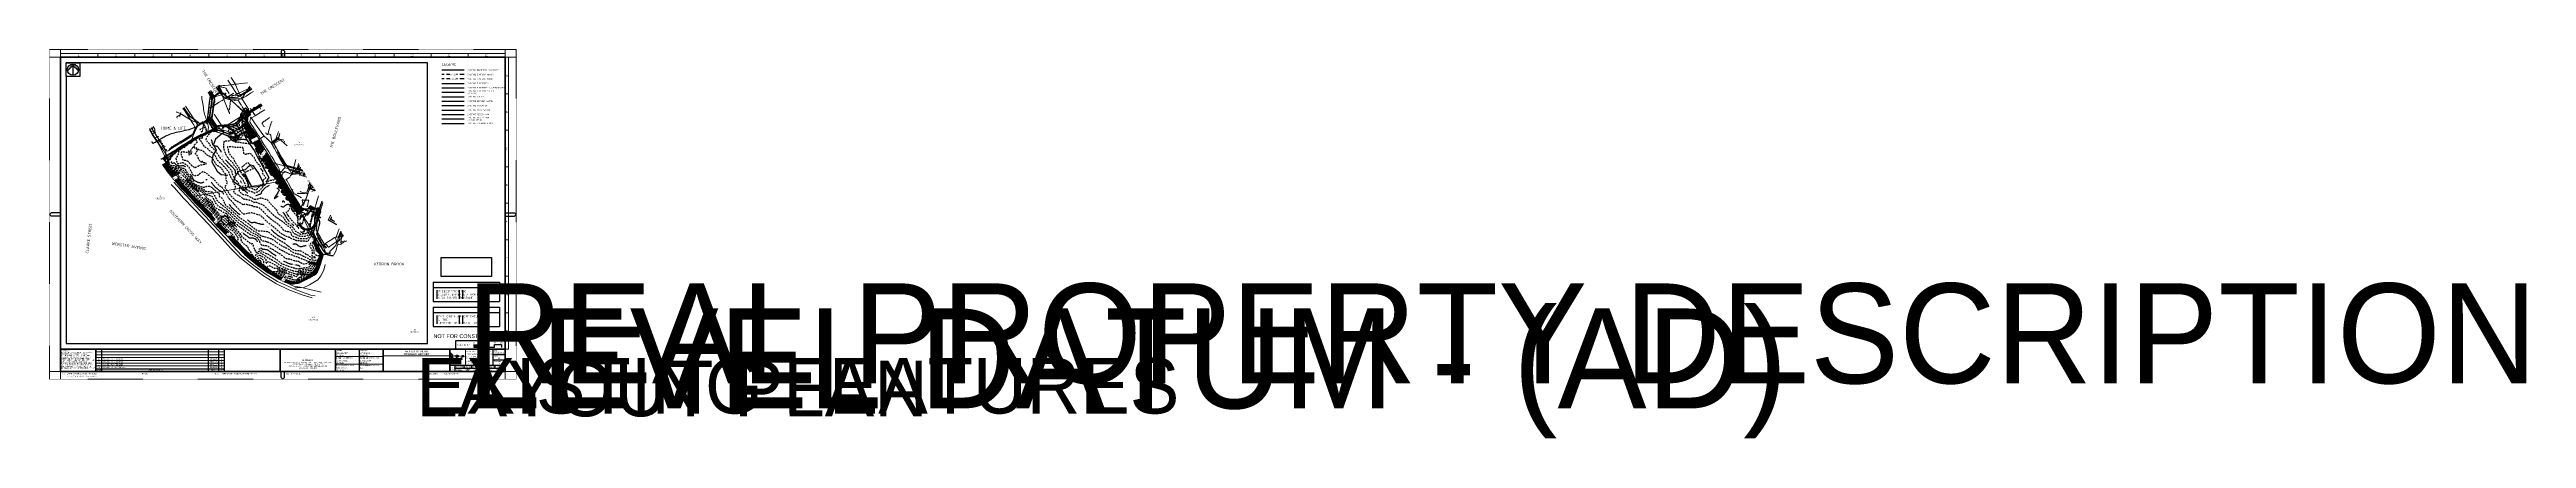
# Paper-space layout 'Layout1' of a CAD drawing. Header units: metres. Extents: x 0 to 4463, y -107 to 594.
# The model-space entities are those that its viewports show. They can reach past a viewport. Long polylines and large blocks are cut down to what shows.
import ezdxf
from ezdxf.enums import TextEntityAlignment as Align

# ---------------------------------------------------------------- set-up
doc = ezdxf.new("R2018")
doc.units = ezdxf.units.M
for name, pattern in [('DASHED', [12, 8, -4]), ('DASHED2', [6, 4, -2]), ('DGN Style 3', [0.017855, 0.012754, -0.005101]), ('ISO-DASHED2', [6, 4, -2])]:
    doc.linetypes.add(name, pattern=pattern)
doc.layers.get('DEFPOINTS').update_dxf_attribs({"color": 11})
for name, color, linetype in [('A_TTL_SCALE', 7, 'Continuous'), ('A_TTL_TEXT TITILE BLOCK-RefEdit0-RefEdit0', 7, 'Continuous'), ('A_TTL_TEXT TITLE', 5, 'Continuous'), ('ANNO_TEXT 2.5', 7, 'Continuous'), ('ANNO_TEXT 5.0', 4, 'Continuous'), ('BOUNDARY_EX_PROPERTY', 6, 'Continuous'), ('C_ANNO_TEXT 3.5', 3, 'Continuous'), ('C_BYDA_LOGO', 7, 'Continuous'), ('C_MANHOLE_PIT', 252, 'Continuous'), ('C_SERVICE_EXIST_IRRIGATION', 173, 'Continuous'), ('C_SEW_RISING_MAIN_PIPE', 32, 'PROPOSED_RISING_MAIN'), ('C_SYM_NORTH', 5, 'Continuous'), ('C_TEXT_3.5', 3, 'Continuous'), ('C_TEXT_5.0', 4, 'Continuous'), ('C_TEXT_LEGEND', 7, 'Continuous'), ('C_WAT_RECYCLED_EX', 160, 'EXISTING_WAT_RECYCLED'), ('CON_EX. MAJ', 252, 'ISO-DASHED2'), ('CON_EX. MIN', 253, 'ISO-DASHED2'), ('CONTOURS_EX_MAJOR', 252, 'DASHED'), ('CONTOURS_EX_MINOR', 252, 'DASHED'), ('CONTOURS_EX_TEXT', 252, 'DASHED2'), ('D_MANHOLE', 142, 'Continuous'), ('DR_GRATE', 142, 'Continuous'), ('DR_GRATE_LIP', 142, 'Continuous'), ('DR_HW', 142, 'Continuous'), ('DR_UNLINED', 142, 'EXIST_SWD'), ('mga2020bdy', 252, 'Continuous'), ('mga2020C_MANHOLE_PIT', 252, 'Continuous'), ('mga2020D_MANHOLE', 252, 'Continuous'), ('mga2020DR_GRATE', 252, 'Continuous'), ('mga2020DR_GRATE_LIP', 252, 'Continuous'), ('mga2020DR_HW', 252, 'Continuous'), ('mga2020DR_UNLINED', 252, 'Continuous'), ('mga2020E_MANHOLE_PIT', 252, 'Continuous'), ('mga2020HT_MANHOLE_PIT', 252, 'Continuous'), ('mga2020ROAD_CROWN_SPOTS', 252, 'Continuous'), ('mga2020ROAD_FURNITURE', 252, 'Continuous'), ('mga2020ROAD_KERB_BACK', 252, 'Continuous'), ('mga2020ROAD_KERB_INVERT', 252, 'Continuous'), ('mga2020ROAD_KERB_LIP', 252, 'Continuous'), ('mga2020ROAD_KERB_TOP', 252, 'Continuous'), ('mga2020ROAD_MARKS', 252, 'Continuous'), ('mga2020ROAD_TRACKS', 252, 'Continuous'), ('mga2020S_MANHOLE', 252, 'Continuous'), ('mga2020SGN_GEN', 252, 'Continuous'), ('mga2020SGN_TRAF', 252, 'Continuous'), ('mga2020STR_POLES', 252, 'Continuous'), ('mga2020STR_SURFACES', 252, 'Continuous'), ('mga2020SURV_CONTROL', 252, 'Continuous'), ('mga2020TOPO_GEN', 252, 'Continuous'), ('mga2020TOPO_WAT', 252, 'Continuous'), ('mga2020VEG_EDGE_GARDEN', 252, 'Continuous'), ('mga2020VEG_EDGE_GEN', 252, 'Continuous'), ('mga2020VEG_TREE', 252, 'Continuous'), ('mga2020W_FEAT', 252, 'Continuous'), ('ROAD_CROWN_SPOTS', 252, 'Continuous'), ('ROAD_FURNITURE', 252, 'Continuous'), ('ROAD_KERB_BACK', 252, 'Continuous'), ('ROAD_KERB_INVERT', 252, 'Continuous'), ('ROAD_KERB_TOP', 252, 'Continuous'), ('ROAD_MARKS', 252, 'Continuous'), ('ROAD_TRACKS', 252, 'Continuous'), ('S_MANHOLE', 35, 'Continuous'), ('SGN_GEN', 252, 'Continuous'), ('SGN_TRAF', 252, 'Continuous'), ('STR_POLES', 252, 'Continuous'), ('STR_SURFACES', 252, 'Continuous'), ('SURV_CONTROL', 252, 'Continuous'), ('TOPO_BANK', 252, 'Continuous'), ('UT_EX_SEW_PIPE', 35, 'EXIST_SEWER'), ('UT_EX_SWD', 142, 'EXIST_SWD'), ('UT_EX_WAT_MAIN', 160, 'EXISTING_WATER'), ('VEG_EDGE_GARDEN', 252, 'Continuous'), ('VEG_EDGE_GEN', 252, 'Continuous'), ('VEG_TREE', 252, 'Continuous'), ('W_FEAT', 160, 'Continuous'), ('XREF', 7, 'Continuous'), ('z_WIPEOUT', 7, 'Continuous')]:
    doc.layers.add(name, color=color, linetype=linetype)
for name, color, linetype, lineweight, true_color in [('C_ABAND', 7, 'EXISTING_COMMUNICATIONS', 0, 0xb061ff), ('C_FEAT', 7, 'EXISTING_COMMUNICATIONS', 0, 0xb061ff), ('C_MD', 7, 'EXISTING_COMMUNICATIONS', 0, 0xb061ff), ('C_UG_LINES', 7, 'EXISTING_COMMUNICATIONS', 0, 0xb061ff), ('E_ABAND', 7, 'EXISTING_ELECTRICITY', 0, 0xff2e2e), ('E_FEAT', 7, 'EXISTING_ELECTRICITY', 0, 0xff2e2e), ('E_UG_ANNOT', 7, 'Continuous', 0, 0xff2e2e), ('E_UG_LINES', 7, 'EXISTING_ELECTRICITY_UG', 0, 0xff2e2e), ('HT_FEAT', 7, 'Continuous', 0, 0xff2e2e), ('HT_UG_LINES', 7, 'EXISTING_HIGH_VOLTAGE', 0, 0xff2e2e)]:
    doc.layers.add(name, color=color, linetype=linetype, lineweight=lineweight, true_color=true_color)
for name, color, linetype, plot in [('C_BYDA_LOGO_BORDER', 7, 'Continuous', False), ('VPORTS', 11, 'Continuous', False), ('VPORTS_FRAMES', 11, 'Continuous', False)]:
    doc.layers.add(name, color=color, linetype=linetype, plot=plot)
for name, color, linetype, true_color in [('C_SERVICE_EXIST_COMS', 7, 'EXISTING_COMMUNICATIONS', 0xb061ff), ('C_SERVICE_EXIST_ELECTRICITY_HV', 7, 'EXISTING_HIGH_VOLTAGE', 0xff2e2e), ('C_SERVICE_EXIST_ELECTRICITY_UNDERGROUND', 7, 'EXISTING_ELECTRICITY_UG', 0xff2e2e), ('E_MANHOLE_PIT', 7, 'Continuous', 0xff2e2e), ('UT_EX_ELECTRICITY', 7, 'EXISTING_ELECTRICITY', 0xff2e2e)]:
    doc.layers.add(name, color=color, linetype=linetype, true_color=true_color)
for name, color, linetype, lineweight in [('D_FEAT', 142, 'EXIST_SWD', 0), ('D_UG_PIPES', 142, 'EXIST_SWD', 0), ('DR_GRATED', 142, 'EXIST_SWD', 0), ('DR_HW_TOP', 142, 'Continuous', 0), ('DR_LINED', 142, 'EXIST_SWD', 0), ('DR_STR', 142, 'EXIST_SWD', 0), ('G-TTLB-BORD', 7, 'Continuous', 0), ('G-TTLB-TITL', 7, 'Continuous', 0), ('IR_FEAT', 173, 'Continuous', 0), ('IR_UG_PIPES', 173, 'EXISTING_IRRIGATION', 0), ('RW_ABAND', 160, 'EXISTING_WAT_RECYCLED', 0), ('RW_FEAT', 160, 'Continuous', 0), ('RW_UG_PIPES', 160, 'EXISTING_WAT_RECYCLED', 0), ('S_ABAND', 35, 'EXIST_SEWER', 0), ('S_FEAT', 35, 'Continuous', 0), ('S_RM_UG_PIPES', 35, 'EXIST_RISINGMAIN', 0), ('S_UG_PIPES', 35, 'EXIST_SEWER', 0), ('TEXT_NE LOGO', 7, 'Continuous', 18), ('W_ABAND', 160, 'EXISTING_WATER', 0), ('W_AG_PIPES', 160, 'EXISTING_WATER', 0), ('W_AG_PIPES_N', 160, 'EXISTING_WATER', 0)]:
    doc.layers.add(name, color=color, linetype=linetype, lineweight=lineweight)
doc.styles.add('Arial', font='arial.ttf', dxfattribs={"width": 1.25, "height": 2.75})
doc.styles.add('Arial_Wide', font='arial.ttf', dxfattribs={"width": 1.25, "height": 2.75})
doc.styles.add('ISOCP', font='isocp.shx')
doc.styles.add('ISOITALIC', font='ISOCP.shx', dxfattribs={"width": 0.8, "oblique": 30})
doc.styles.get("Standard").update_dxf_attribs({"font": 'ARIALN.TTF'})
doc.styles.add('Style-Arial', font='arial.ttf')
doc.styles.add('Style-INTL_ISO_EQUAL', font='ISOCP.shx')
doc.styles.add('Style-Times New Roman', font='times.ttf')
doc.linetypes.add('EXIST_RISINGMAIN', pattern='A,5,-2.5,5,-2,["RM",Standard,S=2.5,R=0,X=0,Y=-1.25],-5,5,-2.5,5,-2.5', length=34.5)
doc.linetypes.add('EXIST_SEWER', pattern='A,5,-2.5,5,-2,["S",Standard,S=2.5,R=0,X=0,Y=-1.25],-3.5,5,-2.5,5,-2.5', length=33)
doc.linetypes.add('EXIST_SWD', pattern='A,5,-2.5,5,-2,["SWD",Standard,S=2.5,R=0,X=0,Y=-1.25],-8,5,-2.5,5,-2.5', length=37.5)
doc.linetypes.add('EXISTING_COMMUNICATIONS', pattern='A,2,-2,2,-2,2,-2,["COMS",Standard,S=2.5,R=0,X=0,Y=-1.25],-9.75,2,-2,2,-2', length=29.75)
doc.linetypes.add('EXISTING_ELECTRICITY', pattern='A,2,-2,2,-2,2,-2,["E",Standard,S=2.5,R=0,X=0,Y=-1.25],-3.4,2,-2,2,-2', length=23.4)
doc.linetypes.add('EXISTING_ELECTRICITY_UG', pattern='A,2,-2,2,-2,2,-2,["E-UG",Standard,S=2.5,R=0,X=0,Y=-1.25],-9.15,2,-2,2,-2', length=29.15)
doc.linetypes.add('EXISTING_HIGH_VOLTAGE', pattern='A,2,-2,2,-2,2,-2,["HV",Standard,S=2.5,R=0,X=0,Y=-1.25],-5.9,2,-2,2,-2', length=25.9)
doc.linetypes.add('EXISTING_IRRIGATION', pattern='A,2,-2,2,-2,2,-2,["IRR",Standard,S=2.5,R=0,X=0,Y=-1.25],-7.4,2,-2,2,-2', length=27.4)
doc.linetypes.add('EXISTING_WAT_RECYCLED', pattern='A,2,-2,2,-2,2,-2,["R",Standard,S=2.5,R=0,X=0,Y=-1.25],-4.4,2,-2,2,-2', length=24.4)
doc.linetypes.add('EXISTING_WATER', pattern='A,2,-2,2,-2,2,-2,["W",Standard,S=2.5,R=0,X=0,Y=-1.25],-4.4,2,-2,2,-2', length=24.4)
doc.linetypes.add('PROPOSED_RISING_MAIN', pattern='A,10,-2,["RM",Standard,S=2.5,R=0,X=0,Y=-1.25],-5.4', length=17.4)

# ---------------------------------------------------------------- blocks, each defined once
blk = doc.blocks.new('PROJECT TITLE BLOCK(BAC V2.1)')
at = {"layer": 'G-TTLB-BORD', "linetype": 'Continuous', "lineweight": 0}
h = blk.add_hatch(color=7, dxfattribs=at)
h.set_gradient(color1=(0, 143, 227), color2=(27, 9, 111))
edge = h.paths.add_edge_path()
edge.add_spline(control_points=[(726.7, 43.8), (725.5, 45.1), (723, 46.8), (723.2, 46.6), (723.5, 46.5), (722.3, 47.2), (722.2, 47.7)], knot_values=[0, 0, 0, 0, 0.5, 0.5, 0.5, 1, 1, 1, 1], degree=3, periodic=0)
edge.add_line((722.2, 47.7), (722.1, 47.6))
edge.add_line((722.1, 47.6), (722.3, 45.6))
edge.add_spline(control_points=[(722.3, 45.6), (722.4, 45.1), (722.9, 44.7), (723.4, 44.5), (723.4, 44.5), (725.8, 43.3), (726.6, 42.7), (727.3, 42.1), (727.4, 41.7), (727.4, 41.7), (727.4, 41.7), (727.7, 42.8), (726.7, 43.8)], knot_values=[0, 0, 0, 0, 0.25, 0.25, 0.25, 0.5, 0.5, 0.5, 0.75, 0.75, 0.75, 1, 1, 1, 1], degree=3, periodic=0)
h = blk.add_hatch(color=7, dxfattribs=at)
h.set_gradient(color1=(0, 143, 227), color2=(27, 9, 111))
edge = h.paths.add_edge_path()
edge.add_spline(control_points=[(726.7, 39.9), (725.5, 41.2), (723, 42.8), (723.2, 42.7), (723.5, 42.5), (722.3, 43.2), (722.2, 43.7)], knot_values=[0, 0, 0, 0, 0.5, 0.5, 0.5, 1, 1, 1, 1], degree=3, periodic=0)
edge.add_line((722.2, 43.7), (722.1, 43.7))
edge.add_line((722.1, 43.7), (722.3, 41.7))
edge.add_spline(control_points=[(722.3, 41.7), (722.4, 41.2), (722.9, 40.8), (723.4, 40.6), (723.4, 40.6), (725.8, 39.4), (726.6, 38.8), (727.3, 38.2), (727.4, 37.8), (727.4, 37.8), (727.4, 37.8), (727.7, 38.8), (726.7, 39.9)], knot_values=[0, 0, 0, 0, 0.25, 0.25, 0.25, 0.5, 0.5, 0.5, 0.75, 0.75, 0.75, 1, 1, 1, 1], degree=3, periodic=0)
h = blk.add_hatch(color=7, dxfattribs=at)
h.set_gradient(color1=(255, 192, 0), color2=(255, 94, 0))
edge = h.paths.add_edge_path()
edge.add_spline(control_points=[(727.4, 41.7), (727.4, 41.7), (727.3, 41.3), (726.6, 40.8), (725.8, 40.2), (723.4, 39), (723.4, 39), (722.9, 38.7), (722.4, 38.4), (722.3, 37.8)], knot_values=[0, 0, 0, 0, 0.333333, 0.333333, 0.333333, 0.666667, 0.666667, 0.666667, 1, 1, 1, 1], degree=3, periodic=0)
edge.add_line((722.3, 37.8), (722.1, 35.8))
edge.add_line((722.1, 35.8), (722.2, 35.8))
edge.add_spline(control_points=[(722.2, 35.8), (722.3, 36.3), (723.5, 37), (723.2, 36.8), (723, 36.7), (725.5, 38.3), (726.7, 39.7), (727.7, 40.7), (727.4, 41.7), (727.4, 41.7)], knot_values=[0, 0, 0, 0, 0.333333, 0.333333, 0.333333, 0.666667, 0.666667, 0.666667, 1, 1, 1, 1], degree=3, periodic=0)
h = blk.add_hatch(color=7, dxfattribs=at)
h.set_gradient(color1=(203, 215, 0), color2=(0, 140, 51))
edge = h.paths.add_edge_path()
edge.add_spline(control_points=[(727.4, 37.8), (727.4, 37.8), (727.3, 37.4), (726.6, 36.8), (725.8, 36.2), (723.4, 35), (723.4, 35), (722.9, 34.8), (722.4, 34.4), (722.3, 33.9)], knot_values=[0, 0, 0, 0, 0.333333, 0.333333, 0.333333, 0.666667, 0.666667, 0.666667, 1, 1, 1, 1], degree=3, periodic=0)
edge.add_line((722.3, 33.9), (722.1, 31.9))
edge.add_line((722.1, 31.9), (722.2, 31.9))
edge.add_spline(control_points=[(722.2, 31.9), (722.3, 32.3), (723.5, 33.1), (723.2, 32.9), (723, 32.8), (725.5, 34.4), (726.7, 35.7), (727.7, 36.8), (727.4, 37.8), (727.4, 37.8)], knot_values=[0, 0, 0, 0, 0.333333, 0.333333, 0.333333, 0.666667, 0.666667, 0.666667, 1, 1, 1, 1], degree=3, periodic=0)
at = {"layer": 'G-TTLB-BORD', "linetype": 'Continuous', "lineweight": 0, "true_color": 0x0c2340}
h = blk.add_hatch(color=158, dxfattribs=at)
h.paths.add_polyline_path([(729, 35.8), (729.5, 35.8), (729.8, 36.8), (731.4, 36.8), (731.8, 35.8), (732.3, 35.8), (730.9, 39.4), (730.4, 39.4)])
h.paths.add_polyline_path([(730, 37.2), (730.6, 38.9), (731.3, 37.2)], flags=16)
h = blk.add_hatch(color=158, dxfattribs=at)
edge = h.paths.add_edge_path()
edge.add_line((730.7, 43.7), (729.4, 43.7))
edge.add_line((729.4, 43.7), (729.4, 40.1))
edge.add_line((729.4, 40.1), (730.8, 40.1))
edge.add_spline(control_points=[(730.8, 40.1), (731.2, 40.1), (731.5, 40.2), (731.7, 40.4), (732, 40.6), (732.1, 40.8), (732.1, 41.1), (732.1, 41.6), (731.8, 41.9), (731.3, 42), (731.5, 42), (731.7, 42.1), (731.8, 42.2), (731.9, 42.4), (732, 42.6), (732, 42.8), (732, 43.1), (731.8, 43.3), (731.6, 43.5), (731.4, 43.6), (731.1, 43.7), (730.7, 43.7)], knot_values=[0, 0, 0, 0, 0.142857, 0.142857, 0.142857, 0.285714, 0.285714, 0.285714, 0.428571, 0.428571, 0.428571, 0.571429, 0.571429, 0.571429, 0.714286, 0.714286, 0.714286, 0.857143, 0.857143, 0.857143, 1, 1, 1, 1], degree=3, periodic=0)
edge = h.paths.add_edge_path(flags=16)
edge.add_line((730, 40.6), (730, 41.7))
edge.add_line((730, 41.7), (730.8, 41.7))
edge.add_spline(control_points=[(730.8, 41.7), (731, 41.7), (731.2, 41.6), (731.3, 41.5), (731.4, 41.4), (731.5, 41.3), (731.5, 41.1), (731.5, 41), (731.4, 40.8), (731.3, 40.7), (731.2, 40.7), (731, 40.6), (730.8, 40.6)], knot_values=[0, 0, 0, 0, 0.25, 0.25, 0.25, 0.5, 0.5, 0.5, 0.75, 0.75, 0.75, 1, 1, 1, 1], degree=3, periodic=0)
edge.add_line((730.8, 40.6), (730, 40.6))
edge = h.paths.add_edge_path(flags=16)
edge.add_line((730, 42.2), (730, 43.2))
edge.add_line((730, 43.2), (730.7, 43.2))
edge.add_spline(control_points=[(730.7, 43.2), (730.9, 43.2), (731.1, 43.2), (731.2, 43.1), (731.3, 43), (731.4, 42.9), (731.4, 42.7), (731.4, 42.5), (731.3, 42.4), (731.2, 42.3), (731.1, 42.2), (730.9, 42.2), (730.7, 42.2)], knot_values=[0, 0, 0, 0, 0.25, 0.25, 0.25, 0.5, 0.5, 0.5, 0.75, 0.75, 0.75, 1, 1, 1, 1], degree=3, periodic=0)
edge.add_line((730.7, 42.2), (730, 42.2))
h = blk.add_hatch(color=158, dxfattribs=at)
edge = h.paths.add_edge_path()
edge.add_line((733.9, 42.7), (733.7, 42.7))
edge.add_spline(control_points=[(733.7, 42.7), (733.5, 42.7), (733.4, 42.7), (733.3, 42.6), (733.1, 42.6), (733, 42.5), (733, 42.3)], knot_values=[0, 0, 0, 0, 0.5, 0.5, 0.5, 1, 1, 1, 1], degree=3, periodic=0)
edge.add_line((733, 42.3), (732.9, 42.7))
edge.add_line((732.9, 42.7), (732.4, 42.7))
edge.add_line((732.4, 42.7), (732.4, 40.1))
edge.add_line((732.4, 40.1), (733, 40.1))
edge.add_line((733, 40.1), (733, 41.4))
edge.add_spline(control_points=[(733, 41.4), (733, 41.7), (733, 41.8), (733.1, 42), (733.2, 42.1), (733.4, 42.2), (733.6, 42.2)], knot_values=[0, 0, 0, 0, 0.5, 0.5, 0.5, 1, 1, 1, 1], degree=3, periodic=0)
edge.add_line((733.6, 42.2), (733.9, 42.2))
edge.add_line((733.9, 42.2), (733.9, 42.7))
h = blk.add_hatch(color=158, dxfattribs=at)
edge = h.paths.add_edge_path()
edge.add_spline(control_points=[(732.9, 39.3), (732.8, 39.4), (732.8, 39.4), (732.7, 39.4), (732.6, 39.4), (732.5, 39.4), (732.5, 39.3), (732.4, 39.3), (732.4, 39.2), (732.4, 39.1), (732.4, 39.1), (732.4, 39), (732.5, 38.9), (732.5, 38.9), (732.6, 38.9), (732.7, 38.9), (732.8, 38.9), (732.8, 38.9), (732.9, 38.9), (732.9, 39), (733, 39.1), (733, 39.1), (733, 39.2), (732.9, 39.3), (732.9, 39.3)], knot_values=[0, 0, 0, 0, 0.125, 0.125, 0.125, 0.25, 0.25, 0.25, 0.375, 0.375, 0.375, 0.5, 0.5, 0.5, 0.625, 0.625, 0.625, 0.75, 0.75, 0.75, 0.875, 0.875, 0.875, 1, 1, 1, 1], degree=3, periodic=0)
h = blk.add_hatch(color=158, dxfattribs=at)
edge = h.paths.add_edge_path()
edge.add_spline(control_points=[(732.5, 38.4), (732.5, 38.4), (732.5, 35.8), (732.5, 35.8), (732.5, 35.8), (732.9, 35.8), (732.9, 35.8), (732.9, 35.8), (732.9, 38.4), (732.9, 38.4), (732.9, 38.4), (732.5, 38.4), (732.5, 38.4)], knot_values=[0, 0, 0, 0, 0.25, 0.25, 0.25, 0.5, 0.5, 0.5, 0.75, 0.75, 0.75, 1, 1, 1, 1], degree=3, periodic=0)
h = blk.add_hatch(color=158, dxfattribs=at)
edge = h.paths.add_edge_path()
edge.add_line((734.7, 38.4), (734.6, 38.4))
edge.add_spline(control_points=[(734.6, 38.4), (734.4, 38.4), (734.2, 38.4), (734.1, 38.3), (734, 38.2), (733.9, 38.1), (733.8, 38)], knot_values=[0, 0, 0, 0, 0.5, 0.5, 0.5, 1, 1, 1, 1], degree=3, periodic=0)
edge.add_line((733.8, 38), (733.8, 38.4))
edge.add_line((733.8, 38.4), (733.4, 38.4))
edge.add_line((733.4, 38.4), (733.4, 35.8))
edge.add_line((733.4, 35.8), (733.8, 35.8))
edge.add_line((733.8, 35.8), (733.8, 37.1))
edge.add_spline(control_points=[(733.8, 37.1), (733.8, 37.4), (733.9, 37.6), (734, 37.7), (734.1, 37.9), (734.3, 38), (734.5, 38)], knot_values=[0, 0, 0, 0, 0.5, 0.5, 0.5, 1, 1, 1, 1], degree=3, periodic=0)
edge.add_line((734.5, 38), (734.7, 38))
edge.add_line((734.7, 38), (734.7, 38.4))
at = {"layer": 'G-TTLB-BORD', "linetype": 'Continuous', "lineweight": 0, "true_color": 0xffffff}
h = blk.add_hatch(color=7, dxfattribs=at)
edge = h.paths.add_edge_path()
edge.add_spline(control_points=[(735.2, 32), (736, 32), (736.5, 32.5), (736.5, 33.4), (736.5, 34.2), (736, 34.8), (735.2, 34.8), (734.3, 34.8), (733.8, 34.2), (733.8, 33.4), (733.8, 32.5), (734.3, 32), (735.2, 32)], knot_values=[0, 0, 0, 0, 0.25, 0.25, 0.25, 0.5, 0.5, 0.5, 0.75, 0.75, 0.75, 1, 1, 1, 1], degree=3, periodic=0)
edge = h.paths.add_edge_path(flags=17)
edge.add_spline(control_points=[(735.2, 34.3), (735.7, 34.3), (736, 33.9), (736, 33.4), (736, 32.8), (735.7, 32.4), (735.2, 32.4), (734.7, 32.4), (734.4, 32.8), (734.4, 33.4), (734.4, 33.9), (734.7, 34.3), (735.2, 34.3)], knot_values=[0, 0, 0, 0, 0.25, 0.25, 0.25, 0.5, 0.5, 0.5, 0.75, 0.75, 0.75, 1, 1, 1, 1], degree=3, periodic=0)
at = {"layer": 'G-TTLB-BORD', "linetype": 'Continuous', "lineweight": 0, "true_color": 0x0c2340}
h = blk.add_hatch(color=158, dxfattribs=at)
edge = h.paths.add_edge_path()
edge.add_spline(control_points=[(734.7, 43.7), (734.6, 43.8), (734.5, 43.8), (734.4, 43.8), (734.3, 43.8), (734.2, 43.8), (734.2, 43.7), (734.1, 43.6), (734.1, 43.5), (734.1, 43.5), (734.1, 43.4), (734.1, 43.3), (734.2, 43.2), (734.2, 43.2), (734.3, 43.1), (734.4, 43.1), (734.5, 43.1), (734.6, 43.2), (734.7, 43.2), (734.7, 43.3), (734.8, 43.4), (734.8, 43.5), (734.8, 43.5), (734.7, 43.6), (734.7, 43.7)], knot_values=[0, 0, 0, 0, 0.125, 0.125, 0.125, 0.25, 0.25, 0.25, 0.375, 0.375, 0.375, 0.5, 0.5, 0.5, 0.625, 0.625, 0.625, 0.75, 0.75, 0.75, 0.875, 0.875, 0.875, 1, 1, 1, 1], degree=3, periodic=0)
h = blk.add_hatch(color=158, dxfattribs=at)
edge = h.paths.add_edge_path()
edge.add_spline(control_points=[(734.1, 42.7), (734.1, 42.7), (734.1, 40.1), (734.1, 40.1), (734.1, 40.1), (734.7, 40.1), (734.7, 40.1), (734.7, 40.1), (734.7, 42.7), (734.7, 42.7), (734.7, 42.7), (734.1, 42.7), (734.1, 42.7)], knot_values=[0, 0, 0, 0, 0.25, 0.25, 0.25, 0.5, 0.5, 0.5, 0.75, 0.75, 0.75, 1, 1, 1, 1], degree=3, periodic=0)
h = blk.add_hatch(color=158, dxfattribs=at)
edge = h.paths.add_edge_path()
edge.add_line((735.6, 41), (735, 41))
edge.add_spline(control_points=[(735, 41), (735, 40.7), (735.1, 40.5), (735.4, 40.3), (735.6, 40.2), (735.9, 40.1), (736.2, 40.1), (736.4, 40.1), (736.6, 40.1), (736.8, 40.2), (736.9, 40.2), (737.1, 40.3), (737.2, 40.5), (737.3, 40.6), (737.3, 40.7), (737.3, 40.9), (737.3, 41.1), (737.3, 41.2), (737.2, 41.3), (737.1, 41.4), (737, 41.5), (736.8, 41.6), (736.6, 41.6), (736.5, 41.7), (736.2, 41.7), (736.1, 41.7), (735.9, 41.7), (735.9, 41.7), (735.8, 41.8), (735.7, 41.8), (735.7, 41.8), (735.6, 41.9), (735.6, 41.9), (735.6, 42), (735.6, 42.1), (735.7, 42.2), (735.8, 42.2), (735.9, 42.3), (736, 42.3), (736.1, 42.3), (736.3, 42.3), (736.4, 42.3), (736.5, 42.2), (736.7, 42.1), (736.7, 42), (736.7, 41.9)], knot_values=[0, 0, 0, 0, 0.066667, 0.066667, 0.066667, 0.133333, 0.133333, 0.133333, 0.2, 0.2, 0.2, 0.266667, 0.266667, 0.266667, 0.333333, 0.333333, 0.333333, 0.4, 0.4, 0.4, 0.466667, 0.466667, 0.466667, 0.533333, 0.533333, 0.533333, 0.6, 0.6, 0.6, 0.666667, 0.666667, 0.666667, 0.733333, 0.733333, 0.733333, 0.8, 0.8, 0.8, 0.866667, 0.866667, 0.866667, 0.933333, 0.933333, 0.933333, 1, 1, 1, 1], degree=3, periodic=0)
edge.add_line((736.7, 41.9), (737.3, 41.9))
edge.add_spline(control_points=[(737.3, 41.9), (737.2, 42.2), (737.1, 42.4), (736.9, 42.6), (736.7, 42.7), (736.5, 42.8), (736.1, 42.8), (735.9, 42.8), (735.7, 42.7), (735.6, 42.7), (735.4, 42.6), (735.3, 42.5), (735.2, 42.4), (735.1, 42.3), (735.1, 42.1), (735.1, 42), (735.1, 41.8), (735.1, 41.6), (735.2, 41.5), (735.3, 41.4), (735.4, 41.4), (735.6, 41.3), (735.7, 41.3), (735.9, 41.2), (736.1, 41.2), (736.3, 41.2), (736.4, 41.2), (736.5, 41.2), (736.6, 41.1), (736.6, 41.1), (736.7, 41.1), (736.7, 41), (736.8, 40.9), (736.8, 40.9), (736.8, 40.8), (736.7, 40.7), (736.6, 40.6), (736.5, 40.5), (736.4, 40.5), (736.2, 40.5), (736, 40.5), (735.9, 40.6), (735.7, 40.6), (735.6, 40.7), (735.6, 40.8), (735.6, 41)], knot_values=[0, 0, 0, 0, 0.066667, 0.066667, 0.066667, 0.133333, 0.133333, 0.133333, 0.2, 0.2, 0.2, 0.266667, 0.266667, 0.266667, 0.333333, 0.333333, 0.333333, 0.4, 0.4, 0.4, 0.466667, 0.466667, 0.466667, 0.533333, 0.533333, 0.533333, 0.6, 0.6, 0.6, 0.666667, 0.666667, 0.666667, 0.733333, 0.733333, 0.733333, 0.8, 0.8, 0.8, 0.866667, 0.866667, 0.866667, 0.933333, 0.933333, 0.933333, 1, 1, 1, 1], degree=3, periodic=0)
h = blk.add_hatch(color=158, dxfattribs=at)
edge = h.paths.add_edge_path()
edge.add_spline(control_points=[(737, 38.3), (736.8, 38.4), (736.6, 38.4), (736.4, 38.4), (736, 38.4), (735.7, 38.3), (735.5, 38)], knot_values=[0, 0, 0, 0, 0.5, 0.5, 0.5, 1, 1, 1, 1], degree=3, periodic=0)
edge.add_line((735.5, 38), (735.4, 38.4))
edge.add_line((735.4, 38.4), (735.1, 38.4))
edge.add_line((735.1, 38.4), (735.1, 34.8))
edge.add_line((735.1, 34.8), (735.5, 34.8))
edge.add_line((735.5, 34.8), (735.5, 36.2))
edge.add_spline(control_points=[(735.5, 36.2), (735.6, 36.1), (735.7, 36), (735.8, 35.9), (736, 35.8), (736.2, 35.8), (736.4, 35.8), (736.6, 35.8), (736.8, 35.8), (737, 35.9), (737.2, 36), (737.4, 36.2), (737.5, 36.4), (737.6, 36.6), (737.6, 36.8), (737.6, 37.1), (737.6, 37.4), (737.6, 37.6), (737.5, 37.8), (737.4, 38), (737.2, 38.2), (737, 38.3)], knot_values=[0, 0, 0, 0, 0.142857, 0.142857, 0.142857, 0.285714, 0.285714, 0.285714, 0.428571, 0.428571, 0.428571, 0.571429, 0.571429, 0.571429, 0.714286, 0.714286, 0.714286, 0.857143, 0.857143, 0.857143, 1, 1, 1, 1], degree=3, periodic=0)
edge = h.paths.add_edge_path(flags=16)
edge.add_spline(control_points=[(737, 36.4), (736.8, 36.2), (736.6, 36.1), (736.3, 36.1), (736.2, 36.1), (736, 36.2), (735.9, 36.3), (735.7, 36.3), (735.6, 36.5), (735.6, 36.6), (735.5, 36.8), (735.5, 36.9), (735.5, 37.1), (735.5, 37.3), (735.5, 37.5), (735.6, 37.6), (735.6, 37.7), (735.7, 37.9), (735.9, 37.9), (736, 38), (736.2, 38.1), (736.3, 38.1), (736.6, 38.1), (736.8, 38), (737, 37.8), (737.1, 37.6), (737.2, 37.4), (737.2, 37.1), (737.2, 36.8), (737.1, 36.6), (737, 36.4)], knot_values=[0, 0, 0, 0, 0.1, 0.1, 0.1, 0.2, 0.2, 0.2, 0.3, 0.3, 0.3, 0.4, 0.4, 0.4, 0.5, 0.5, 0.5, 0.6, 0.6, 0.6, 0.7, 0.7, 0.7, 0.8, 0.8, 0.8, 0.9, 0.9, 0.9, 1, 1, 1, 1], degree=3, periodic=0)
h = blk.add_hatch(color=158, dxfattribs=at)
edge = h.paths.add_edge_path()
edge.add_spline(control_points=[(739.7, 42.6), (739.5, 42.7), (739.3, 42.8), (739.1, 42.8), (738.7, 42.8), (738.4, 42.6), (738.2, 42.3)], knot_values=[0, 0, 0, 0, 0.5, 0.5, 0.5, 1, 1, 1, 1], degree=3, periodic=0)
edge.add_line((738.2, 42.3), (738.2, 43.7))
edge.add_line((738.2, 43.7), (737.7, 43.7))
edge.add_line((737.7, 43.7), (737.7, 40.1))
edge.add_line((737.7, 40.1), (738.1, 40.1))
edge.add_line((738.1, 40.1), (738.2, 40.5))
edge.add_spline(control_points=[(738.2, 40.5), (738.3, 40.4), (738.4, 40.3), (738.6, 40.2), (738.7, 40.1), (738.9, 40.1), (739.1, 40.1), (739.3, 40.1), (739.5, 40.1), (739.7, 40.2), (739.9, 40.4), (740, 40.5), (740.1, 40.7), (740.3, 40.9), (740.3, 41.2), (740.3, 41.4), (740.3, 41.7), (740.3, 41.9), (740.1, 42.1), (740, 42.3), (739.9, 42.5), (739.7, 42.6)], knot_values=[0, 0, 0, 0, 0.142857, 0.142857, 0.142857, 0.285714, 0.285714, 0.285714, 0.428571, 0.428571, 0.428571, 0.571429, 0.571429, 0.571429, 0.714286, 0.714286, 0.714286, 0.857143, 0.857143, 0.857143, 1, 1, 1, 1], degree=3, periodic=0)
edge = h.paths.add_edge_path(flags=16)
edge.add_spline(control_points=[(739.5, 40.8), (739.4, 40.6), (739.2, 40.5), (739, 40.5), (738.7, 40.5), (738.6, 40.6), (738.4, 40.8), (738.3, 41), (738.2, 41.2), (738.2, 41.4), (738.2, 41.7), (738.3, 41.9), (738.4, 42.1), (738.6, 42.2), (738.7, 42.3), (739, 42.3), (739.2, 42.3), (739.4, 42.2), (739.5, 42.1), (739.7, 41.9), (739.7, 41.7), (739.7, 41.4), (739.7, 41.2), (739.7, 41), (739.5, 40.8)], knot_values=[0, 0, 0, 0, 0.125, 0.125, 0.125, 0.25, 0.25, 0.25, 0.375, 0.375, 0.375, 0.5, 0.5, 0.5, 0.625, 0.625, 0.625, 0.75, 0.75, 0.75, 0.875, 0.875, 0.875, 1, 1, 1, 1], degree=3, periodic=0)
h = blk.add_hatch(color=158, dxfattribs=at)
edge = h.paths.add_edge_path()
edge.add_spline(control_points=[(738.5, 35.9), (738.7, 35.8), (738.9, 35.8), (739.2, 35.8), (739.4, 35.8), (739.7, 35.8), (739.9, 35.9), (740.1, 36), (740.2, 36.2), (740.3, 36.4), (740.4, 36.6), (740.5, 36.8), (740.5, 37.1), (740.5, 37.4), (740.4, 37.6), (740.3, 37.8), (740.2, 38), (740.1, 38.2), (739.9, 38.3), (739.7, 38.4), (739.4, 38.4), (739.2, 38.4), (738.9, 38.4), (738.7, 38.4), (738.5, 38.3), (738.3, 38.2), (738.2, 38), (738.1, 37.8), (737.9, 37.6), (737.9, 37.4), (737.9, 37.1), (737.9, 36.8), (737.9, 36.6), (738.1, 36.4), (738.2, 36.2), (738.3, 36), (738.5, 35.9)], knot_values=[0, 0, 0, 0, 0.083333, 0.083333, 0.083333, 0.166667, 0.166667, 0.166667, 0.25, 0.25, 0.25, 0.333333, 0.333333, 0.333333, 0.416667, 0.416667, 0.416667, 0.5, 0.5, 0.5, 0.583333, 0.583333, 0.583333, 0.666667, 0.666667, 0.666667, 0.75, 0.75, 0.75, 0.833333, 0.833333, 0.833333, 0.916667, 0.916667, 0.916667, 1, 1, 1, 1], degree=3, periodic=0)
edge = h.paths.add_edge_path(flags=16)
edge.add_spline(control_points=[(739.6, 36.3), (739.5, 36.2), (739.4, 36.1), (739.2, 36.1), (739, 36.1), (738.9, 36.2), (738.7, 36.3), (738.6, 36.3), (738.5, 36.5), (738.4, 36.6), (738.4, 36.7), (738.3, 36.9), (738.3, 37.1), (738.3, 37.3), (738.4, 37.4), (738.4, 37.6), (738.5, 37.7), (738.6, 37.9), (738.7, 37.9), (738.9, 38), (739, 38.1), (739.2, 38.1), (739.4, 38.1), (739.5, 38), (739.6, 37.9), (739.8, 37.9), (739.9, 37.7), (739.9, 37.6), (740, 37.4), (740.1, 37.3), (740.1, 37.1), (740.1, 36.9), (740, 36.7), (739.9, 36.6), (739.9, 36.5), (739.8, 36.3), (739.6, 36.3)], knot_values=[0, 0, 0, 0, 0.083333, 0.083333, 0.083333, 0.166667, 0.166667, 0.166667, 0.25, 0.25, 0.25, 0.333333, 0.333333, 0.333333, 0.416667, 0.416667, 0.416667, 0.5, 0.5, 0.5, 0.583333, 0.583333, 0.583333, 0.666667, 0.666667, 0.666667, 0.75, 0.75, 0.75, 0.833333, 0.833333, 0.833333, 0.916667, 0.916667, 0.916667, 1, 1, 1, 1], degree=3, periodic=0)
h = blk.add_hatch(color=158, dxfattribs=at)
edge = h.paths.add_edge_path()
edge.add_line((743.1, 40.6), (743, 40.6))
edge.add_spline(control_points=[(743, 40.6), (742.9, 40.6), (742.8, 40.7), (742.8, 40.8)], knot_values=[0, 0, 0, 0, 1, 1, 1, 1], degree=3, periodic=0)
edge.add_line((742.8, 40.8), (742.8, 41.8))
edge.add_spline(control_points=[(742.8, 41.8), (742.8, 42.1), (742.7, 42.4), (742.5, 42.5), (742.3, 42.7), (742, 42.8), (741.7, 42.8), (741.4, 42.8), (741.1, 42.7), (740.9, 42.5), (740.7, 42.4), (740.6, 42.2), (740.5, 41.9)], knot_values=[0, 0, 0, 0, 0.25, 0.25, 0.25, 0.5, 0.5, 0.5, 0.75, 0.75, 0.75, 1, 1, 1, 1], degree=3, periodic=0)
edge.add_line((740.5, 41.9), (741.1, 41.9))
edge.add_spline(control_points=[(741.1, 41.9), (741.1, 42.1), (741.2, 42.1), (741.3, 42.2), (741.4, 42.3), (741.5, 42.3), (741.7, 42.3), (741.9, 42.3), (742, 42.3), (742.1, 42.2), (742.2, 42.1), (742.2, 42), (742.2, 41.8)], knot_values=[0, 0, 0, 0, 0.25, 0.25, 0.25, 0.5, 0.5, 0.5, 0.75, 0.75, 0.75, 1, 1, 1, 1], degree=3, periodic=0)
edge.add_line((742.2, 41.8), (742.2, 41.7))
edge.add_line((742.2, 41.7), (741.6, 41.7))
edge.add_spline(control_points=[(741.6, 41.7), (741.2, 41.7), (740.9, 41.6), (740.8, 41.5), (740.6, 41.3), (740.5, 41.1), (740.5, 40.8), (740.5, 40.6), (740.6, 40.4), (740.7, 40.3), (740.9, 40.1), (741.1, 40.1), (741.4, 40.1), (741.8, 40.1), (742.1, 40.2), (742.3, 40.5), (742.3, 40.4), (742.3, 40.3), (742.4, 40.2), (742.5, 40.1), (742.6, 40.1), (742.8, 40.1)], knot_values=[0, 0, 0, 0, 0.142857, 0.142857, 0.142857, 0.285714, 0.285714, 0.285714, 0.428571, 0.428571, 0.428571, 0.571429, 0.571429, 0.571429, 0.714286, 0.714286, 0.714286, 0.857143, 0.857143, 0.857143, 1, 1, 1, 1], degree=3, periodic=0)
edge.add_line((742.8, 40.1), (743.1, 40.1))
edge.add_line((743.1, 40.1), (743.1, 40.6))
edge = h.paths.add_edge_path(flags=16)
edge.add_line((742.2, 41.3), (742.2, 41.2))
edge.add_spline(control_points=[(742.2, 41.2), (742.2, 41), (742.2, 40.8), (742.1, 40.7), (741.9, 40.6), (741.7, 40.5), (741.5, 40.5), (741.4, 40.5), (741.2, 40.5), (741.2, 40.6), (741.1, 40.7), (741, 40.8), (741, 40.9), (741, 41), (741.1, 41.1), (741.2, 41.2), (741.3, 41.2), (741.4, 41.3), (741.6, 41.3)], knot_values=[0, 0, 0, 0, 0.166667, 0.166667, 0.166667, 0.333333, 0.333333, 0.333333, 0.5, 0.5, 0.5, 0.666667, 0.666667, 0.666667, 0.833333, 0.833333, 0.833333, 1, 1, 1, 1], degree=3, periodic=0)
edge.add_line((741.6, 41.3), (742.2, 41.3))
h = blk.add_hatch(color=158, dxfattribs=at)
edge = h.paths.add_edge_path()
edge.add_line((742.2, 38.4), (742, 38.4))
edge.add_spline(control_points=[(742, 38.4), (741.8, 38.4), (741.7, 38.4), (741.6, 38.3), (741.4, 38.2), (741.3, 38.1), (741.3, 38)], knot_values=[0, 0, 0, 0, 0.5, 0.5, 0.5, 1, 1, 1, 1], degree=3, periodic=0)
edge.add_line((741.3, 38), (741.2, 38.4))
edge.add_line((741.2, 38.4), (740.8, 38.4))
edge.add_line((740.8, 38.4), (740.8, 35.8))
edge.add_line((740.8, 35.8), (741.3, 35.8))
edge.add_line((741.3, 35.8), (741.3, 37.1))
edge.add_spline(control_points=[(741.3, 37.1), (741.3, 37.4), (741.3, 37.6), (741.4, 37.7), (741.5, 37.9), (741.7, 38), (742, 38)], knot_values=[0, 0, 0, 0, 0.5, 0.5, 0.5, 1, 1, 1, 1], degree=3, periodic=0)
edge.add_line((742, 38), (742.2, 38))
edge.add_line((742.2, 38), (742.2, 38.4))
h = blk.add_hatch(color=158, dxfattribs=at)
edge = h.paths.add_edge_path()
edge.add_line((742.5, 39.1), (742.5, 36.5))
edge.add_spline(control_points=[(742.5, 36.5), (742.5, 36.2), (742.5, 36.1), (742.6, 36), (742.7, 35.8), (742.9, 35.8), (743.2, 35.8)], knot_values=[0, 0, 0, 0, 0.5, 0.5, 0.5, 1, 1, 1, 1], degree=3, periodic=0)
edge.add_line((743.2, 35.8), (743.6, 35.8))
edge.add_line((743.6, 35.8), (743.6, 36.2))
edge.add_line((743.6, 36.2), (743.2, 36.2))
edge.add_spline(control_points=[(743.2, 36.2), (743.1, 36.2), (743, 36.2), (743, 36.2), (742.9, 36.3), (742.9, 36.4), (742.9, 36.5)], knot_values=[0, 0, 0, 0, 0.5, 0.5, 0.5, 1, 1, 1, 1], degree=3, periodic=0)
edge.add_line((742.9, 36.5), (742.9, 38))
edge.add_line((742.9, 38), (743.6, 38))
edge.add_line((743.6, 38), (743.6, 38.4))
edge.add_line((743.6, 38.4), (742.9, 38.4))
edge.add_line((742.9, 38.4), (742.9, 39.1))
edge.add_line((742.9, 39.1), (742.5, 39.1))
h = blk.add_hatch(color=158, dxfattribs=at)
edge = h.paths.add_edge_path()
edge.add_spline(control_points=[(745.4, 42.5), (745.2, 42.7), (745, 42.8), (744.7, 42.8), (744.3, 42.8), (744, 42.6), (743.8, 42.4)], knot_values=[0, 0, 0, 0, 0.5, 0.5, 0.5, 1, 1, 1, 1], degree=3, periodic=0)
edge.add_line((743.8, 42.4), (743.8, 42.7))
edge.add_line((743.8, 42.7), (743.3, 42.7))
edge.add_line((743.3, 42.7), (743.3, 40.1))
edge.add_line((743.3, 40.1), (743.8, 40.1))
edge.add_line((743.8, 40.1), (743.8, 41.4))
edge.add_spline(control_points=[(743.8, 41.4), (743.8, 41.7), (743.9, 41.9), (744, 42.1), (744.1, 42.2), (744.3, 42.3), (744.5, 42.3), (744.7, 42.3), (744.9, 42.2), (745, 42.1), (745.1, 42), (745.2, 41.8), (745.2, 41.5)], knot_values=[0, 0, 0, 0, 0.25, 0.25, 0.25, 0.5, 0.5, 0.5, 0.75, 0.75, 0.75, 1, 1, 1, 1], degree=3, periodic=0)
edge.add_line((745.2, 41.5), (745.2, 40.1))
edge.add_line((745.2, 40.1), (745.7, 40.1))
edge.add_line((745.7, 40.1), (745.7, 41.6))
edge.add_spline(control_points=[(745.7, 41.6), (745.7, 42), (745.6, 42.3), (745.4, 42.5)], knot_values=[0, 0, 0, 0, 1, 1, 1, 1], degree=3, periodic=0)
h = blk.add_hatch(color=158, dxfattribs=at)
edge = h.paths.add_edge_path()
edge.add_spline(control_points=[(746.2, 42.1), (746.1, 41.9), (746, 41.7), (746, 41.4), (746, 41.2), (746.1, 40.9), (746.2, 40.7), (746.3, 40.5), (746.4, 40.4), (746.6, 40.2), (746.8, 40.1), (747.1, 40.1), (747.4, 40.1), (747.7, 40.1), (747.9, 40.2), (748.1, 40.3), (748.4, 40.5), (748.5, 40.7), (748.5, 41)], knot_values=[0, 0, 0, 0, 0.166667, 0.166667, 0.166667, 0.333333, 0.333333, 0.333333, 0.5, 0.5, 0.5, 0.666667, 0.666667, 0.666667, 0.833333, 0.833333, 0.833333, 1, 1, 1, 1], degree=3, periodic=0)
edge.add_line((748.5, 41), (748, 41))
edge.add_spline(control_points=[(748, 41), (747.9, 40.8), (747.9, 40.7), (747.7, 40.7), (747.6, 40.6), (747.5, 40.5), (747.3, 40.5), (747.1, 40.5), (746.9, 40.6), (746.8, 40.7), (746.7, 40.9), (746.6, 41), (746.6, 41.3)], knot_values=[0, 0, 0, 0, 0.25, 0.25, 0.25, 0.5, 0.5, 0.5, 0.75, 0.75, 0.75, 1, 1, 1, 1], degree=3, periodic=0)
edge.add_line((746.6, 41.3), (746.6, 41.3))
edge.add_line((746.6, 41.3), (748.6, 41.3))
edge.add_spline(control_points=[(748.6, 41.3), (748.6, 41.4), (748.6, 41.4), (748.6, 41.5), (748.6, 41.8), (748.5, 42), (748.4, 42.2), (748.3, 42.4), (748.1, 42.5), (747.9, 42.6), (747.8, 42.7), (747.5, 42.8), (747.3, 42.8), (747, 42.8), (746.8, 42.7), (746.6, 42.6), (746.4, 42.5), (746.3, 42.3), (746.2, 42.1)], knot_values=[0, 0, 0, 0, 0.166667, 0.166667, 0.166667, 0.333333, 0.333333, 0.333333, 0.5, 0.5, 0.5, 0.666667, 0.666667, 0.666667, 0.833333, 0.833333, 0.833333, 1, 1, 1, 1], degree=3, periodic=0)
edge = h.paths.add_edge_path(flags=16)
edge.add_line((748, 41.7), (746.6, 41.7))
edge.add_spline(control_points=[(746.6, 41.7), (746.6, 41.9), (746.7, 42), (746.8, 42.2), (747, 42.3), (747.1, 42.3), (747.3, 42.3), (747.5, 42.3), (747.7, 42.3), (747.8, 42.2), (747.9, 42.1), (748, 41.9), (748, 41.7)], knot_values=[0, 0, 0, 0, 0.25, 0.25, 0.25, 0.5, 0.5, 0.5, 0.75, 0.75, 0.75, 1, 1, 1, 1], degree=3, periodic=0)
at = {"layer": 'G-TTLB-BORD', "color": 7, "linetype": 'Continuous', "lineweight": 0}
for p, q in [((20, 580), (20, 594)), ((20, 587), (821, 587)), ((86.8, 580), (86.8, 587)), ((153.5, 580), (153.5, 587)), ((220.3, 580), (220.3, 587)), ((287, 580), (287, 587)), ((353.8, 580), (353.8, 587)), ((420.5, 580), (420.5, 587)), ((487.3, 580), (487.3, 587)), ((554, 580), (554, 587)), ((620.8, 580), (620.8, 587)), ((687.5, 580), (687.5, 587)), ((754.3, 580), (754.3, 587)), ((821, 580), (821, 594)), ((20, 580), (0, 580)), ((821, 580), (841, 580)), ((827, 54.2), (827, 580)), ((821, 514.3), (827, 514.3)), ((821, 448.5), (827, 448.5)), ((821, 382.8), (827, 382.8)), ((821, 317.1), (827, 317.1)), ((821, 251.4), (827, 251.4)), ((821, 185.6), (827, 185.6)), ((821, 119.9), (827, 119.9)), ((83.7, 49.1), (315.4, 49.1)), ((821, 54.2), (827, 54.2)), ((20, 14), (0, 14)), ((20, 0), (20, 14)), ((83.7, 44.1), (315.4, 44.1)), ((83.7, 39.1), (315.4, 39.1)), ((83.7, 34), (315.4, 34)), ((83.7, 29.1), (315.4, 29.1)), ((83.7, 24), (315.4, 24)), ((515.4, 40.8), (601, 40.8)), ((515.4, 27.4), (601, 27.4)), ((601, 42.2), (721, 42.2)), ((821, 0), (821, 14)), ((821, 14), (841, 14))]:
    blk.add_line(p, q, dxfattribs=at)
at = {"layer": 'G-TTLB-BORD', "color": 7, "linetype": 'Continuous', "lineweight": 30}
for p, q in [((420.5, 594), (417.5, 591)), ((417.5, 591), (417.5, 580)), ((420.5, 594), (423.5, 591)), ((423.5, 591), (423.5, 580)), ((0, 297), (3, 300)), ((0, 297), (3, 294)), ((20, 300), (3, 300)), ((20, 294), (3, 294)), ((821, 300), (838, 300)), ((821, 294), (838, 294)), ((841, 297), (838, 300)), ((841, 297), (838, 294)), ((94.5, 14), (94.5, 54.2)), ((286.6, 14), (286.6, 54.2)), ((304.8, 14), (304.8, 54.2)), ((315.4, 14), (315.4, 54.2)), ((558.2, 14), (558.2, 54.2)), ((799.1, 25.1), (799.1, 54.2)), ((83.7, 19), (315.4, 19)), ((417.5, 3), (417.5, 14)), ((420.5, 0), (417.5, 3)), ((420.5, 0), (423.5, 3)), ((423.5, 3), (423.5, 14)), ((721, 25.1), (821.1, 25.1)), ((730.5, 25.1), (730.5, 14)), ((730.5, 20.1), (821.1, 20.1)), ((746.9, 20.1), (746.9, 25.1)), ((761, 20.1), (761, 25.1)), ((772.1, 20.1), (772.1, 25.1)), ((781, 20.1), (781, 25.1)), ((788.9, 20.1), (788.9, 25.1)), ((799.1, 44.5), (821, 44.5)), ((799.1, 34.8), (821, 34.8)), ((803.1, 20.1), (803.1, 25.1))]:
    blk.add_line(p, q, dxfattribs=at)
at = {"layer": 'G-TTLB-BORD', "color": 7, "linetype": 'Continuous', "lineweight": 53}
for p, q in [((20, 14), (20, 580)), ((20, 580), (821, 580)), ((821, 14), (821, 580)), ((20, 54.2), (821, 54.2)), ((83.7, 14), (83.7, 54.2)), ((415.4, 14), (415.4, 54.2)), ((515.4, 14), (515.4, 54.2)), ((601, 14), (601, 54.2)), ((721, 14), (721, 54.2)), ((20, 14), (821, 14))]:
    blk.add_line(p, q, dxfattribs=at)
at = {"layer": 'G-TTLB-BORD', "color": 7, "linetype": 'Continuous', "lineweight": 13}
blk.add_line((749.7, 52.8), (749.7, 26.7), dxfattribs=at)
at = {"layer": 'G-TTLB-BORD', "color": 1, "linetype": 'DGN Style 3', "lineweight": 0, "flags": 128}
blk.add_lwpolyline([(0, 594), (841, 594), (841, 0), (0, 0)], close=True, dxfattribs=at)
at = {"layer": 'G-TTLB-BORD', "color": 7, "linetype": 'Continuous', "lineweight": 0}
for points in [[(726.7, 43.8), (725.5, 45.1), (723, 46.8), (723.2, 46.6), (723.5, 46.5), (722.3, 47.2), (722.2, 47.7), (722.2, 47.7), (722.1, 47.6), (722.1, 47.6), (722.1, 47.6), (722.3, 45.6), (722.3, 45.6), (722.4, 45.1), (722.9, 44.7), (723.4, 44.5), (723.4, 44.5), (725.8, 43.3), (726.6, 42.7), (727.3, 42.1), (727.4, 41.7), (727.4, 41.7), (727.4, 41.7), (727.7, 42.8), (726.7, 43.8)], [(726.7, 39.9), (725.5, 41.2), (723, 42.8), (723.2, 42.7), (723.5, 42.5), (722.3, 43.2), (722.2, 43.7), (722.2, 43.7), (722.1, 43.7), (722.1, 43.7), (722.1, 43.7), (722.3, 41.7), (722.3, 41.7), (722.4, 41.2), (722.9, 40.8), (723.4, 40.6), (723.4, 40.6), (725.8, 39.4), (726.6, 38.8), (727.3, 38.2), (727.4, 37.8), (727.4, 37.8), (727.4, 37.8), (727.7, 38.8), (726.7, 39.9)], [(727.4, 41.7), (727.4, 41.7), (727.3, 41.3), (726.6, 40.8), (725.8, 40.2), (723.4, 39), (723.4, 39), (722.9, 38.7), (722.4, 38.4), (722.3, 37.8), (722.3, 37.8), (722.1, 35.8), (722.1, 35.8), (722.1, 35.8), (722.2, 35.8), (722.2, 35.8), (722.3, 36.3), (723.5, 37), (723.2, 36.8), (723, 36.7), (725.5, 38.3), (726.7, 39.7), (727.7, 40.7), (727.4, 41.7), (727.4, 41.7)], [(727.4, 37.8), (727.4, 37.8), (727.3, 37.4), (726.6, 36.8), (725.8, 36.2), (723.4, 35), (723.4, 35), (722.9, 34.8), (722.4, 34.4), (722.3, 33.9), (722.3, 33.9), (722.1, 31.9), (722.1, 31.9), (722.1, 31.9), (722.2, 31.9), (722.2, 31.9), (722.3, 32.3), (723.5, 33.1), (723.2, 32.9), (723, 32.8), (725.5, 34.4), (726.7, 35.7), (727.7, 36.8), (727.4, 37.8), (727.4, 37.8)]]:
    blk.add_open_spline(points, degree=3, knots=[0, 0, 0, 0, 0.125, 0.125, 0.125, 0.25, 0.25, 0.25, 0.375, 0.375, 0.375, 0.5, 0.5, 0.5, 0.625, 0.625, 0.625, 0.75, 0.75, 0.75, 0.875, 0.875, 0.875, 1, 1, 1, 1], dxfattribs=at)
at = {"layer": 'G-TTLB-BORD', "color": 158, "linetype": 'Continuous', "lineweight": 0, "true_color": 0x0c2340}
for points, knots in [([(733.9, 42.7), (733.9, 42.7), (733.7, 42.7), (733.7, 42.7), (733.5, 42.7), (733.4, 42.7), (733.3, 42.6), (733.1, 42.6), (733, 42.5), (733, 42.3), (733, 42.3), (732.9, 42.7), (732.9, 42.7), (732.9, 42.7), (732.4, 42.7), (732.4, 42.7), (732.4, 42.7), (732.4, 40.1), (732.4, 40.1), (732.4, 40.1), (733, 40.1), (733, 40.1), (733, 40.1), (733, 41.4), (733, 41.4), (733, 41.7), (733, 41.8), (733.1, 42), (733.2, 42.1), (733.4, 42.2), (733.6, 42.2), (733.6, 42.2), (733.9, 42.2), (733.9, 42.2), (733.9, 42.2), (733.9, 42.7), (733.9, 42.7)], [0, 0, 0, 0, 0.083333, 0.083333, 0.083333, 0.166667, 0.166667, 0.166667, 0.25, 0.25, 0.25, 0.333333, 0.333333, 0.333333, 0.416667, 0.416667, 0.416667, 0.5, 0.5, 0.5, 0.583333, 0.583333, 0.583333, 0.666667, 0.666667, 0.666667, 0.75, 0.75, 0.75, 0.833333, 0.833333, 0.833333, 0.916667, 0.916667, 0.916667, 1, 1, 1, 1]), ([(732.9, 39.3), (732.8, 39.4), (732.8, 39.4), (732.7, 39.4), (732.6, 39.4), (732.5, 39.4), (732.5, 39.3), (732.4, 39.3), (732.4, 39.2), (732.4, 39.1), (732.4, 39.1), (732.4, 39), (732.5, 38.9), (732.5, 38.9), (732.6, 38.9), (732.7, 38.9), (732.8, 38.9), (732.8, 38.9), (732.9, 38.9), (732.9, 39), (733, 39.1), (733, 39.1), (733, 39.2), (732.9, 39.3), (732.9, 39.3)], [0, 0, 0, 0, 0.125, 0.125, 0.125, 0.25, 0.25, 0.25, 0.375, 0.375, 0.375, 0.5, 0.5, 0.5, 0.625, 0.625, 0.625, 0.75, 0.75, 0.75, 0.875, 0.875, 0.875, 1, 1, 1, 1]), ([(732.5, 38.4), (732.5, 38.4), (732.5, 35.8), (732.5, 35.8), (732.5, 35.8), (732.9, 35.8), (732.9, 35.8), (732.9, 35.8), (732.9, 38.4), (732.9, 38.4), (732.9, 38.4), (732.5, 38.4), (732.5, 38.4)], [0, 0, 0, 0, 0.25, 0.25, 0.25, 0.5, 0.5, 0.5, 0.75, 0.75, 0.75, 1, 1, 1, 1]), ([(734.7, 38.4), (734.7, 38.4), (734.6, 38.4), (734.6, 38.4), (734.4, 38.4), (734.2, 38.4), (734.1, 38.3), (734, 38.2), (733.9, 38.1), (733.8, 38), (733.8, 38), (733.8, 38.4), (733.8, 38.4), (733.8, 38.4), (733.4, 38.4), (733.4, 38.4), (733.4, 38.4), (733.4, 35.8), (733.4, 35.8), (733.4, 35.8), (733.8, 35.8), (733.8, 35.8), (733.8, 35.8), (733.8, 37.1), (733.8, 37.1), (733.8, 37.4), (733.9, 37.6), (734, 37.7), (734.1, 37.9), (734.3, 38), (734.5, 38), (734.5, 38), (734.7, 38), (734.7, 38), (734.7, 38), (734.7, 38.4), (734.7, 38.4)], [0, 0, 0, 0, 0.083333, 0.083333, 0.083333, 0.166667, 0.166667, 0.166667, 0.25, 0.25, 0.25, 0.333333, 0.333333, 0.333333, 0.416667, 0.416667, 0.416667, 0.5, 0.5, 0.5, 0.583333, 0.583333, 0.583333, 0.666667, 0.666667, 0.666667, 0.75, 0.75, 0.75, 0.833333, 0.833333, 0.833333, 0.916667, 0.916667, 0.916667, 1, 1, 1, 1]), ([(734.7, 43.7), (734.6, 43.8), (734.5, 43.8), (734.4, 43.8), (734.3, 43.8), (734.2, 43.8), (734.2, 43.7), (734.1, 43.6), (734.1, 43.5), (734.1, 43.5), (734.1, 43.4), (734.1, 43.3), (734.2, 43.2), (734.2, 43.2), (734.3, 43.1), (734.4, 43.1), (734.5, 43.1), (734.6, 43.2), (734.7, 43.2), (734.7, 43.3), (734.8, 43.4), (734.8, 43.5), (734.8, 43.5), (734.7, 43.6), (734.7, 43.7)], [0, 0, 0, 0, 0.125, 0.125, 0.125, 0.25, 0.25, 0.25, 0.375, 0.375, 0.375, 0.5, 0.5, 0.5, 0.625, 0.625, 0.625, 0.75, 0.75, 0.75, 0.875, 0.875, 0.875, 1, 1, 1, 1]), ([(734.1, 42.7), (734.1, 42.7), (734.1, 40.1), (734.1, 40.1), (734.1, 40.1), (734.7, 40.1), (734.7, 40.1), (734.7, 40.1), (734.7, 42.7), (734.7, 42.7), (734.7, 42.7), (734.1, 42.7), (734.1, 42.7)], [0, 0, 0, 0, 0.25, 0.25, 0.25, 0.5, 0.5, 0.5, 0.75, 0.75, 0.75, 1, 1, 1, 1]), ([(735.6, 41), (735.6, 41), (735, 41), (735, 41), (735, 40.7), (735.1, 40.5), (735.4, 40.3), (735.6, 40.2), (735.9, 40.1), (736.2, 40.1), (736.4, 40.1), (736.6, 40.1), (736.8, 40.2), (736.9, 40.2), (737.1, 40.3), (737.2, 40.5), (737.3, 40.6), (737.3, 40.7), (737.3, 40.9), (737.3, 41.1), (737.3, 41.2), (737.2, 41.3), (737.1, 41.4), (737, 41.5), (736.8, 41.6), (736.6, 41.6), (736.5, 41.7), (736.2, 41.7), (736.1, 41.7), (735.9, 41.7), (735.9, 41.7), (735.8, 41.8), (735.7, 41.8), (735.7, 41.8), (735.6, 41.9), (735.6, 41.9), (735.6, 42), (735.6, 42.1), (735.7, 42.2), (735.8, 42.2), (735.9, 42.3), (736, 42.3), (736.1, 42.3), (736.3, 42.3), (736.4, 42.3), (736.5, 42.2), (736.7, 42.1), (736.7, 42), (736.7, 41.9), (736.7, 41.9), (737.3, 41.9), (737.3, 41.9), (737.2, 42.2), (737.1, 42.4), (736.9, 42.6), (736.7, 42.7), (736.5, 42.8), (736.1, 42.8), (735.9, 42.8), (735.7, 42.7), (735.6, 42.7), (735.4, 42.6), (735.3, 42.5), (735.2, 42.4), (735.1, 42.3), (735.1, 42.1), (735.1, 42), (735.1, 41.8), (735.1, 41.6), (735.2, 41.5), (735.3, 41.4), (735.4, 41.4), (735.6, 41.3), (735.7, 41.3), (735.9, 41.2), (736.1, 41.2), (736.3, 41.2), (736.4, 41.2), (736.5, 41.2), (736.6, 41.1), (736.6, 41.1), (736.7, 41.1), (736.7, 41), (736.8, 40.9), (736.8, 40.9), (736.8, 40.8), (736.7, 40.7), (736.6, 40.6), (736.5, 40.5), (736.4, 40.5), (736.2, 40.5), (736, 40.5), (735.9, 40.6), (735.7, 40.6), (735.6, 40.7), (735.6, 40.8), (735.6, 41)], [0, 0, 0, 0, 0.03125, 0.03125, 0.03125, 0.0625, 0.0625, 0.0625, 0.09375, 0.09375, 0.09375, 0.125, 0.125, 0.125, 0.15625, 0.15625, 0.15625, 0.1875, 0.1875, 0.1875, 0.21875, 0.21875, 0.21875, 0.25, 0.25, 0.25, 0.28125, 0.28125, 0.28125, 0.3125, 0.3125, 0.3125, 0.34375, 0.34375, 0.34375, 0.375, 0.375, 0.375, 0.40625, 0.40625, 0.40625, 0.4375, 0.4375, 0.4375, 0.46875, 0.46875, 0.46875, 0.5, 0.5, 0.5, 0.53125, 0.53125, 0.53125, 0.5625, 0.5625, 0.5625, 0.59375, 0.59375, 0.59375, 0.625, 0.625, 0.625, 0.65625, 0.65625, 0.65625, 0.6875, 0.6875, 0.6875, 0.71875, 0.71875, 0.71875, 0.75, 0.75, 0.75, 0.78125, 0.78125, 0.78125, 0.8125, 0.8125, 0.8125, 0.84375, 0.84375, 0.84375, 0.875, 0.875, 0.875, 0.90625, 0.90625, 0.90625, 0.9375, 0.9375, 0.9375, 0.96875, 0.96875, 0.96875, 1, 1, 1, 1]), ([(742.2, 38.4), (742.2, 38.4), (742, 38.4), (742, 38.4), (741.8, 38.4), (741.7, 38.4), (741.6, 38.3), (741.4, 38.2), (741.3, 38.1), (741.3, 38), (741.3, 38), (741.2, 38.4), (741.2, 38.4), (741.2, 38.4), (740.8, 38.4), (740.8, 38.4), (740.8, 38.4), (740.8, 35.8), (740.8, 35.8), (740.8, 35.8), (741.3, 35.8), (741.3, 35.8), (741.3, 35.8), (741.3, 37.1), (741.3, 37.1), (741.3, 37.4), (741.3, 37.6), (741.4, 37.7), (741.5, 37.9), (741.7, 38), (742, 38), (742, 38), (742.2, 38), (742.2, 38), (742.2, 38), (742.2, 38.4), (742.2, 38.4)], [0, 0, 0, 0, 0.083333, 0.083333, 0.083333, 0.166667, 0.166667, 0.166667, 0.25, 0.25, 0.25, 0.333333, 0.333333, 0.333333, 0.416667, 0.416667, 0.416667, 0.5, 0.5, 0.5, 0.583333, 0.583333, 0.583333, 0.666667, 0.666667, 0.666667, 0.75, 0.75, 0.75, 0.833333, 0.833333, 0.833333, 0.916667, 0.916667, 0.916667, 1, 1, 1, 1]), ([(742.5, 39.1), (742.5, 39.1), (742.5, 36.5), (742.5, 36.5), (742.5, 36.2), (742.5, 36.1), (742.6, 36), (742.7, 35.8), (742.9, 35.8), (743.2, 35.8), (743.2, 35.8), (743.6, 35.8), (743.6, 35.8), (743.6, 35.8), (743.6, 36.2), (743.6, 36.2), (743.6, 36.2), (743.2, 36.2), (743.2, 36.2), (743.1, 36.2), (743, 36.2), (743, 36.2), (742.9, 36.3), (742.9, 36.4), (742.9, 36.5), (742.9, 36.5), (742.9, 38), (742.9, 38), (742.9, 38), (743.6, 38), (743.6, 38), (743.6, 38), (743.6, 38.4), (743.6, 38.4), (743.6, 38.4), (742.9, 38.4), (742.9, 38.4), (742.9, 38.4), (742.9, 39.1), (742.9, 39.1), (742.9, 39.1), (742.5, 39.1), (742.5, 39.1)], [0, 0, 0, 0, 0.071429, 0.071429, 0.071429, 0.142857, 0.142857, 0.142857, 0.214286, 0.214286, 0.214286, 0.285714, 0.285714, 0.285714, 0.357143, 0.357143, 0.357143, 0.428571, 0.428571, 0.428571, 0.5, 0.5, 0.5, 0.571429, 0.571429, 0.571429, 0.642857, 0.642857, 0.642857, 0.714286, 0.714286, 0.714286, 0.785714, 0.785714, 0.785714, 0.857143, 0.857143, 0.857143, 0.928571, 0.928571, 0.928571, 1, 1, 1, 1]), ([(745.4, 42.5), (745.2, 42.7), (745, 42.8), (744.7, 42.8), (744.3, 42.8), (744, 42.6), (743.8, 42.4), (743.8, 42.4), (743.8, 42.7), (743.8, 42.7), (743.8, 42.7), (743.3, 42.7), (743.3, 42.7), (743.3, 42.7), (743.3, 40.1), (743.3, 40.1), (743.3, 40.1), (743.8, 40.1), (743.8, 40.1), (743.8, 40.1), (743.8, 41.4), (743.8, 41.4), (743.8, 41.7), (743.9, 41.9), (744, 42.1), (744.1, 42.2), (744.3, 42.3), (744.5, 42.3), (744.7, 42.3), (744.9, 42.2), (745, 42.1), (745.1, 42), (745.2, 41.8), (745.2, 41.5), (745.2, 41.5), (745.2, 40.1), (745.2, 40.1), (745.2, 40.1), (745.7, 40.1), (745.7, 40.1), (745.7, 40.1), (745.7, 41.6), (745.7, 41.6), (745.7, 42), (745.6, 42.3), (745.4, 42.5)], [0, 0, 0, 0, 0.066667, 0.066667, 0.066667, 0.133333, 0.133333, 0.133333, 0.2, 0.2, 0.2, 0.266667, 0.266667, 0.266667, 0.333333, 0.333333, 0.333333, 0.4, 0.4, 0.4, 0.466667, 0.466667, 0.466667, 0.533333, 0.533333, 0.533333, 0.6, 0.6, 0.6, 0.666667, 0.666667, 0.666667, 0.733333, 0.733333, 0.733333, 0.8, 0.8, 0.8, 0.866667, 0.866667, 0.866667, 0.933333, 0.933333, 0.933333, 1, 1, 1, 1])]:
    blk.add_open_spline(points, degree=3, knots=knots, dxfattribs=at)
at = {"layer": 'G-TTLB-BORD', "color": 7, "linetype": 'Continuous', "lineweight": 0, "style": 'Style-Arial'}
for s, p in [('1', (52.5, 583.5)), ('2', (119.7, 583.5)), ('3', (186.5, 583.6)), ('4', (253.3, 583.5)), ('5', (320, 583.6)), ('6', (386.7, 583.6)), ('7', (453.5, 583.5)), ('8', (520.1, 583.6)), ('9', (586.9, 583.6)), ('10', (653.2, 583.6)), ('11', (719.5, 583.5)), ('12', (786.7, 583.5)), ('A', (824, 547.1)), ('B', (823.9, 481.4)), ('C', (823.9, 415.7)), ('D', (823.9, 349.9)), ('E', (823.9, 284.2)), ('F', (823.9, 218.5)), ('G', (823.8, 152.8)), ('H', (823.8, 87))]:
    blk.add_text(s, height=3.5, dxfattribs=at).set_placement(p, align=Align.MIDDLE_CENTER)
at = {"layer": 'G-TTLB-BORD', "color": 7, "linetype": 'Continuous', "lineweight": 13, "style": 'Style-Arial'}
for s, p in [('Drawn', (516.4, 52)), ('Checked', (559.2, 52)), ('Authorised For Issue', (516.4, 25.2)), ('Design Coordinated', (516.4, 38.6)), ('Compliance Checked', (559.2, 38.6)), ('Construction Checked', (559.2, 25.2))]:
    blk.add_text(s, height=2.5, dxfattribs=at).set_placement(p, align=Align.MIDDLE_LEFT)
at = {"layer": 'G-TTLB-BORD', "color": 7, "linetype": 'Continuous', "lineweight": 13, "style": 'Style-Arial', "width": 0.799986}
for s, p in [('Scale', (800.3, 51.6)), ('Size', (800.3, 41.9)), ('Revision', (800.3, 32.2))]:
    blk.add_text(s, height=2.5, rotation=360, dxfattribs=at).set_placement(p, align=Align.MIDDLE_LEFT)
at = {"layer": 'G-TTLB-BORD', "color": 7, "linetype": 'Continuous', "lineweight": 0, "style": 'Style-Arial'}
for s, p in [('File:', (22.1, 9.1)), ('Pentable:', (166.6, 9.1)), ('Printer:', (295.9, 9.1)), ('User:', (425.8, 9.1)), ('Plot Date & Time:', (678.5, 9.1))]:
    blk.add_text(s, height=2, dxfattribs=at).set_placement(p)
at = {"layer": 'G-TTLB-BORD', "color": 7, "linetype": 'Continuous', "lineweight": 13, "style": 'Style-Arial'}
for s, p in [('DRN', (89, 16.6)), ('AMENDMENTS', (191.1, 16.6)), ('DATE', (296, 16.6)), ('REV', (309.8, 16.6))]:
    blk.add_text(s, height=2.5, rotation=360, dxfattribs=at).set_placement(p, align=Align.MIDDLE_CENTER)
for s, width, p in [('Project No.', 0.799992, (738.7, 22.6)), ('Originator', 0.799992, (754, 22.6)), ('Volume', 0.799992, (766.6, 22.6)), ('Level', 0.799992, (776.6, 22.6)), ('Type', 0.799992, (785, 22.6)), ('Discipline', 0.8, (796, 22.6)), ('Number', 0.799992, (812.1, 22.6))]:
    blk.add_text(s, height=2.5, dxfattribs=dict(at, width=width)).set_placement(p, align=Align.MIDDLE_CENTER)
at = {"layer": 'G-TTLB-BORD', "color": 7, "linetype": 'Continuous', "lineweight": 13, "style": 'Style-Arial', "width": 0.8}
blk.add_text('A1', height=2.5, rotation=360, dxfattribs=at).set_placement((810, 37.8), align=Align.MIDDLE_CENTER)
at = {"layer": 'G-TTLB-BORD', "color": 7, "linetype": 'Continuous', "lineweight": 13, "insert": (21.2, 52.1), "char_height": 2, "attachment_point": 1, "line_spacing_factor": 0.84, "style": 'Style-Arial'}
blk.add_mtext('COPYRIGHT :\\PREPRODUCTION OF WHOLE OR PART OF\\PTHIS DOCUMENT CONSTITUTES AN\\PINFRINGEMENT OF COPYRIGHT.  THE\\PINFORMATION, IDEAS AND CONCEPTS\\PCONTAINED IN THIS DOCUMENT ARE\\PCONFIDENTIAL.  THE RECIPIENT(S) OF THIS\\PDOCUMENT IS PROHIBITED FROM\\PDISCLOSING SUCH INFORMATION IDEAS\\PAND CONCEPTS TO ANY PERSON WITHOUT\\PTHE PRIOR WRITTEN CONSENT OF THE\\PBRISBANE AIRPORT CORPORATION PTY. LTD.', dxfattribs=at)
at = {"layer": 'G-TTLB-BORD', "color": 7, "linetype": 'Continuous', "lineweight": 0, "insert": (750.5, 39.5), "char_height": 1.5, "attachment_point": 4, "line_spacing_factor": 0.9, "style": 'Style-Arial'}
blk.add_mtext('BRISBANE AIRPORT CORPORATION PTY LTD\\P\\P11 THE CIRCUIT, BRISBANE AIRPORT QLD 4008\\P\\PPO BOX 61, HAMILTON CENTRAL\\PQLD 4007 AUSTRALIA\\P\\PT +61734063000\\PE INFO@BNE.COM.AU\\PW BNE.COM.AU', dxfattribs=at)
at = {"layer": 'G-TTLB-BORD', "color": 7, "linetype": 'Continuous', "lineweight": 13, "insert": (725.8, 19.4), "char_height": 2.5, "attachment_point": 5, "rotation": 360, "line_spacing_factor": 0.72, "style": 'Style-Arial'}
blk.add_mtext('\\H0.8x;\\W0.8;Drawing\\PNumber', dxfattribs=at)
at = {"layer": 'G-TTLB-TITL', "color": 7, "linetype": 'Continuous', "lineweight": 13, "style": 'Style-Arial'}
for s, p in [('M.MANLAPIT', (516.4, 47)), ('A.TATHAM', (559.2, 47)), ('S.KILLORAN', (516.4, 20.2)), ('R.MITCHELL', (516.4, 33.6)), ('S.KILLORAN', (559.2, 33.6)), ('N/A', (559.2, 20.2))]:
    blk.add_text(s, height=2.5, dxfattribs=at).set_placement(p, align=Align.MIDDLE_LEFT)
at = {"layer": 'G-TTLB-TITL', "color": 7, "linetype": 'Continuous', "lineweight": 13, "style": 'Style-Arial', "width": 0.8}
blk.add_text('AS ABOVE', height=2.5, rotation=360, dxfattribs=at).set_placement((810, 47.5), align=Align.MIDDLE_CENTER)
at = {"layer": 'G-TTLB-TITL', "color": 7, "linetype": 'Continuous', "lineweight": 13, "insert": (661, 47.6), "char_height": 3.5, "width": 122.869, "attachment_point": 5, "line_spacing_factor": 0.900001, "style": 'Style-Times New Roman'}
blk.add_mtext('{\\fTimes New Roman|b1|i0|c0|p23;SKYGATE PLAY\\P\\H0.85714x; BRISBANE AIRPORT}', dxfattribs=at)
at = {"layer": 'TEXT_NE LOGO', "lineweight": 13, "attachment_point": 5}
for s, insert, char_height, style in [('The Annex, Level 8, 12 Creek Street, Brisbane QLD 4000', (465.4, 29.9), 2, 'Arial'), ('(07) 3365 0400   brisbane@northrop.com.au', (465.4, 23.4), 2, 'Arial'), ('GPO BOX 423 Brisbane QLD 4001', (465.4, 26.7), 2, 'Arial'), ('ABN 81 094 433 100', (465.4, 20.2), 2, 'Arial'), ('Brisbane', (465.4, 34.3), 2.75, 'Arial_Wide')]:
    blk.add_mtext(s, dxfattribs=dict(at, insert=insert, char_height=char_height, style=style))
blk = doc.blocks.new('ANNOTATION IMPORT')
blk.add_circle((0, 0), 5)
blk = doc.blocks.new('*U8')
at = {"color": 2, "linetype": 'Continuous'}
for p, q in [((0, 0), (0, -10)), ((0, 0), (120, 0)), ((120, 0), (120, -10)), ((0, -10), (120, -10))]:
    blk.add_line(p, q, dxfattribs=at)
at = {"color": 2}
for p, q in [((0, -10), (0, -35.2)), ((0, -35.2), (120, -35.2)), ((120, -10), (120, -35.2))]:
    blk.add_line(p, q, dxfattribs=at)
at = {"layer": 'DEFPOINTS'}
for p, q in [((7, -15), (7, -30.2)), ((47, -15), (47, -30.2)), ((53, -15), (53, -30.2))]:
    blk.add_line(p, q, dxfattribs=at)
for p in [(7, -15), (7, -30.2), (113, -15), (113, -30.2)]:
    blk.add_point(p, dxfattribs=at)
at = {"color": 4, "linetype": 'Continuous', "lineweight": 30, "flags": 104}
blk.add_attdef('LEGEND_BOX_TITLE', text='', height=5, dxfattribs=at).set_placement((60, -2.5), align=Align.TOP_CENTER)
blk = doc.blocks.new('*U10')
at = {"layer": 'C_BYDA_LOGO_BORDER'}
blk.add_lwpolyline([(-45.3, 17.1), (45.3, 17.1), (45.3, -17.1), (-45.3, -17.1)], close=True, dxfattribs=at)
blk = doc.blocks.new('*U13')
for points in [[(32.5, 8.7), (32.5, 3.7), (45, 3.7), (45, 8.2), (57.5, 8.2), (57.5, 3.7), (70, 3.7), (70, 8.2), (82.5, 8.2), (82.5, 3.2)], [(33.8, 8.7), (33.8, 3.2)], [(35, 8.7), (35, 3.2)], [(36.2, 8.7), (36.2, 3.2)], [(37.5, 8.7), (37.5, 3.2)], [(38.8, 8.7), (38.8, 3.2)], [(40, 8.7), (40, 3.2)], [(41.2, 8.7), (41.2, 3.2)], [(42.5, 3.2), (42.5, 8.7)], [(43.7, 3.2), (43.7, 8.7)], [(51.2, 8.7), (51.2, 3.2)]]:
    blk.add_lwpolyline(points)
at = {"layer": 'VPORTS'}
blk.add_lwpolyline([(0, 15.7), (89, 15.7), (89, 0), (0, 0)], close=True, dxfattribs=at)
at = {"color": 7, "char_height": 2.5, "style": 'ISOCP'}
for s, insert, width, attachment_point in [('SCALE 1:', (2, 7.8), 12.15, 4), ('\\pxt5;800', (14.6, 7.8), 3.402, 4), ('@', (19.8, 7.4), 2.4, 4), ('0', (32.5, 10.1), 3.504, 8), ('10', (45, 10.2), 3.652, 8), ('20', (57.5, 10.2), 3.606, 8), ('30', (70, 10.2), 3.752, 8), ('40m', (82.5, 10.2), 5.843, 8)]:
    blk.add_mtext(s, dxfattribs=dict(at, insert=insert, width=width, attachment_point=attachment_point))
at = {"color": 7, "style": 'ISOCP'}
blk.add_attdef('SHEET_SIZE', (22.9, 6.6), '', height=2.5, dxfattribs=at)
blk = doc.blocks.new('*U15')
blk.add_wipeout([(0, 24.3), (24.3, 24.3), (24.3, 0), (0, 0)]).dxf.layer = 'z_WIPEOUT'
at = {"layer": 'C_SYM_NORTH'}
blk.add_line((12.2, 22.2), (12.2, 2.1), dxfattribs=at)
at = {"layer": 'C_SYM_NORTH', "const_width": 0.75}
blk.add_lwpolyline([(22.2, 12.1), (12.1, 22.2), (2.1, 12.1)], dxfattribs=at)
at = {"layer": 'C_SYM_NORTH'}
blk.add_lwpolyline([(21.9, 9.7), (12.1, 19.4), (2.4, 9.7)], dxfattribs=at)
at = {"layer": 'C_SYM_NORTH', "color": 5}
blk.add_circle((12.1, 12.1), 10.1, dxfattribs=at)
at = {"layer": 'DEFPOINTS'}
blk.add_lwpolyline([(0, 24.3), (24.3, 24.3), (24.3, 0), (0, 0)], close=True, dxfattribs=at)
blk = doc.blocks.new('LEGEND - EXISTING SURVEY')
at = {"layer": 'BOUNDARY_EX_PROPERTY', "flags": 128}
blk.add_lwpolyline([(40, -13), (0, -13)], dxfattribs=at)
at = {"layer": 'C_SERVICE_EXIST_COMS'}
blk.add_lwpolyline([(0, -109), (40, -109)], dxfattribs=at)
at = {"layer": 'C_SERVICE_EXIST_ELECTRICITY_HV'}
blk.add_lwpolyline([(0, -53), (40, -53)], dxfattribs=at)
at = {"layer": 'C_SERVICE_EXIST_IRRIGATION', "linetype": 'EXISTING_IRRIGATION', "flags": 128}
blk.add_lwpolyline([(0, -77), (40, -77)], dxfattribs=at)
at = {"layer": 'C_SEW_RISING_MAIN_PIPE'}
blk.add_lwpolyline([(0, -101), (40, -101)], dxfattribs=at)
at = {"layer": 'C_WAT_RECYCLED_EX'}
blk.add_lwpolyline([(0, -69), (40, -69)], dxfattribs=at)
at = {"layer": 'CONTOURS_EX_MAJOR', "flags": 128}
blk.add_lwpolyline([(40, -21), (0, -21)], dxfattribs=at)
at = {"layer": 'CONTOURS_EX_MINOR', "flags": 128}
blk.add_lwpolyline([(40, -29), (0, -29)], dxfattribs=at)
at = {"layer": 'UT_EX_SEW_PIPE', "flags": 128}
blk.add_lwpolyline([(0, -93), (40, -93)], dxfattribs=at)
at = {"layer": 'UT_EX_SWD', "flags": 128}
blk.add_lwpolyline([(0, -85), (40, -85)], dxfattribs=at)
at = {"layer": 'UT_EX_WAT_MAIN', "flags": 128}
blk.add_lwpolyline([(0, -61), (40, -61)], dxfattribs=at)
at = {"layer": 'ANNO_TEXT 2.5', "insert": (46, -13), "char_height": 2.5, "attachment_point": 4, "style": 'ISOCP'}
blk.add_mtext('EXISTING PROPERTY BOUNDARY', dxfattribs=at)
at = {"layer": 'ANNO_TEXT 2.5', "char_height": 2.5, "attachment_point": 4, "style": 'ISOCP'}
for s, insert, width in [('EXISTING WATER', (46, -61), 30.65), ('EXISTING RECYCLE WATER', (46, -69), 38.9), ('EXISTING IRRIGATION', (46, -77), 30.65), ('EXISTING STORMWATER', (46, -85), 35.15), ('EXISTING SEWER MAIN', (46, -93), 32.65), ('EXISTING SEWER MAIN (RAISING MAIN)', (46, -101), 32.65), ('EXISTING COMMUNICATION', (46, -109), 55)]:
    blk.add_mtext(s, dxfattribs=dict(at, insert=insert, width=width))
at = {"layer": 'ANNO_TEXT 5.0', "insert": (0, 0), "char_height": 5, "attachment_point": 1, "style": 'ISOCP'}
blk.add_mtext('LEGEND', dxfattribs=at)
at = {"layer": 'CONTOURS_EX_TEXT', "insert": (20, -21), "char_height": 2.5, "attachment_point": 5, "style": 'ISOCP', "bg_fill": 3, "box_fill_scale": 1.1, "bg_fill_color": 256, "bg_fill_transparency": 0}
blk.add_mtext('XX.XX', dxfattribs=at)
at = {"layer": 'CONTOURS_EX_TEXT', "insert": (20, -29), "char_height": 2.5, "attachment_point": 5, "style": 'ISOCP', "bg_fill": 3, "box_fill_scale": 1.1, "bg_fill_color": 256, "bg_fill_transparency": 0}
blk.add_mtext('XX.XX', dxfattribs=at)
at = {"layer": 'C_SERVICE_EXIST_ELECTRICITY_UNDERGROUND'}
blk.add_lwpolyline([(0, -45), (40, -45)], dxfattribs=at)
at = {"layer": 'UT_EX_ELECTRICITY', "flags": 128}
blk.add_lwpolyline([(0, -37), (40, -37)], dxfattribs=at)
at = {"layer": 'ANNO_TEXT 2.5', "char_height": 2.5, "attachment_point": 4, "style": 'ISOCP'}
for s, insert in [('EXISTING CONTOUR MAJOR', (46, -21)), ('EXISTING CONTOUR MINOR', (46, -29))]:
    blk.add_mtext(s, dxfattribs=dict(at, insert=insert))
at = {"layer": 'ANNO_TEXT 2.5', "insert": (46, -37), "char_height": 2.5, "width": 55, "attachment_point": 4, "style": 'ISOCP'}
blk.add_mtext('EXISTING ELECTRICITY', dxfattribs=at)
at = {"layer": 'C_TEXT_LEGEND', "char_height": 2.5, "attachment_point": 4, "style": 'ISOCP'}
for s, insert, width in [('EXISTING ELECTRICITY (UNDERGROUND)', (46, -45), 57.024), ('EXISTING ELECTRICITY (HIGH VOLTAGE)', (46, -53), 41.025)]:
    blk.add_mtext(s, dxfattribs=dict(at, insert=insert, width=width))
blk = doc.blocks.new('BLOCK INFO V2.1')
at = {"color": 7, "style": 'Style-Arial'}
for tag, p in [('ISSUED7', (89094, 51702)), ('ISSUED6', (89094, 46681)), ('DATE7', (295780, 51702)), ('DATE6', (295780, 46681)), ('REVHISNO7', (309973, 51702)), ('REVHISNO6', (309973, 46681)), ('ISSUED5', (89094, 41660)), ('ISSUED4', (89094, 36639)), ('ISSUED3', (89094, 31533)), ('ISSUED2', (89094, 26596)), ('ISSUED1', (89094, 21575)), ('DATE5', (295780, 41660)), ('DATE4', (295780, 36554)), ('DATE3', (295780, 31617)), ('DATE2', (295780, 26596)), ('DATE1', (295780, 21575)), ('REVHISNO5', (309973, 41660)), ('REVHISNO4', (309973, 36554)), ('REVHISNO3', (309973, 31617)), ('REVHISNO2', (309973, 26596)), ('REVHISNO1', (309973, 21575))]:
    blk.add_attdef(tag, text='', height=2500, dxfattribs=at).set_placement(p, align=Align.MIDDLE_CENTER)
for tag, p in [('REVDESC7', (95849, 50452)), ('REVDESC6', (95849, 45431)), ('REVDESC5', (95849, 40410)), ('REVDESC4', (95849, 35304)), ('REVDESC3', (95849, 30367)), ('REVDESC2', (95849, 25346)), ('REVDESC1', (95849, 20325))]:
    blk.add_attdef(tag, p, '', height=2500, dxfattribs=at)
blk.add_attdef('CONSTAMP', text='', height=7000, dxfattribs=at).set_placement((817238, 74222), align=Align.RIGHT)
for tag, p in [('AFIDATE', (516425, 16244)), ('DRNDATE', (516425, 43023)), ('DCDATE', (516425, 29633)), ('CHKDATE', (559213, 43023)), ('CCDATE', (559213, 29633)), ('CONDATE', (559213, 16244))]:
    blk.add_attdef(tag, text='', height=2500, dxfattribs=at).set_placement(p, align=Align.MIDDLE_LEFT)
at = {"lineweight": 30, "flags": 104}
for tag, p in [('TITLE1', (661033, 38181)), ('TITLE2', (661033, 33181)), ('TITLE3TB', (661033, 28181))]:
    blk.add_attdef(tag, text='', height=3500, dxfattribs=at).set_placement(p, align=Align.MIDDLE_CENTER)
at = {"style": 'Style-Arial', "width": 0.8}
for tag, p in [('PROJREF', (738384, 17029)), ('ORIGINATOR', (753249, 17029)), ('VOL', (766557, 17029)), ('LEVEL', (776465, 17029)), ('TYPE', (785398, 17029)), ('ROLE', (795821, 17029)), ('LAYOUTNO', (812406, 17029))]:
    blk.add_attdef(tag, text='', height=3000, dxfattribs=at).set_placement(p, align=Align.MIDDLE_CENTER)
at = {"style": 'Style-Arial'}
blk.add_attdef('REVHISNO', text='', height=2500, dxfattribs=at).set_placement((810034, 28130), align=Align.MIDDLE_CENTER)
at = {"layer": 'A_TTL_TEXT TITLE', "color": 7, "linetype": 'Continuous', "lineweight": 0, "style": 'Style-Arial'}
for s, p in [('250946-C-000020-ExistSurvey-Model.dwg', (31586, 9144)), ('C:\\Users\\MarkManlapit\\04_Renaming\\CAD', (31586, 4510)), ('----', (182579, 9144)), ('AUTOCAD PDF (GENERAL DOCUMENTATION)', (311228, 9144)), ('Mark Manlapit', (435524, 9144)), ('6/11/2026 7:19:57 AM', (710013, 9144))]:
    blk.add_text(s, height=2000, dxfattribs=at).set_placement(p)
at = {"layer": 'G-TTLB-BORD', "color": 7, "linetype": 'Continuous', "lineweight": 13, "style": 'Style-Arial'}
blk.add_text('-', height=3500, rotation=359.999981, dxfattribs=at).set_placement((746984, 17033), align=Align.MIDDLE_CENTER)
at = {"layer": 'G-TTLB-BORD', "color": 7, "linetype": 'Continuous', "lineweight": 13, "style": 'Style-Arial', "oblique": 360}
for p in [(761073, 17033), (772171, 17033), (781065, 17033), (789233, 17033), (803104, 17033)]:
    blk.add_text('-', height=3500, rotation=359.999981, dxfattribs=at).set_placement(p, align=Align.MIDDLE_CENTER)
blk = doc.blocks.new('BAC S ELPS')
for p, q in [((-4.2829, 0.1895), (-4.2879, -0.0288)), ((-4.2671, 0.409), (-4.2829, 0.1895)), ((-4.2405, 0.6295), (-4.2671, 0.409)), ((-4.2029, 0.8506), (-4.2405, 0.6295)), ((-4.1542, 1.0718), (-4.2029, 0.8506)), ((-4.0942, 1.293), (-4.1542, 1.0718)), ((-4.0228, 1.5138), (-4.0942, 1.293)), ((-3.9398, 1.7338), (-4.0228, 1.5138)), ((-3.8451, 1.9528), (-3.9398, 1.7338)), ((-3.7385, 2.1703), (-3.8451, 1.9528)), ((-3.6234, 2.3574), (-3.7385, 2.1703)), ((-3.5003, 2.5369), (-3.6234, 2.3574)), ((-3.3695, 2.7085), (-3.5003, 2.5369)), ((-3.2316, 2.8722), (-3.3695, 2.7085)), ((-3.0867, 3.0279), (-3.2316, 2.8722)), ((-2.9352, 3.1753), (-3.0867, 3.0279)), ((-2.7776, 3.3145), (-2.9352, 3.1753)), ((-2.6141, 3.4452), (-2.7776, 3.3145)), ((-2.4452, 3.5674), (-2.6141, 3.4452)), ((-2.2711, 3.681), (-2.4452, 3.5674)), ((-2.0922, 3.7857), (-2.2711, 3.681)), ((-1.909, 3.8815), (-2.0922, 3.7857)), ((-1.7216, 3.9683), (-1.909, 3.8815)), ((-1.5306, 4.046), (-1.7216, 3.9683)), ((-1.3362, 4.1143), (-1.5306, 4.046)), ((-1.1388, 4.1732), (-1.3362, 4.1143)), ((-0.9387, 4.2227), (-1.1388, 4.1732)), ((-0.7364, 4.2624), (-0.9387, 4.2227)), ((-0.5322, 4.2924), (-0.7364, 4.2624)), ((-0.3263, 4.3125), (-0.5322, 4.2924)), ((-0.1193, 4.3226), (-0.3263, 4.3125)), ((0.0887, 4.3225), (-0.1193, 4.3226)), ((0.2971, 4.3122), (0.0887, 4.3225)), ((0.5057, 4.2915), (0.2971, 4.3122)), ((0.7141, 4.2602), (0.5057, 4.2915)), ((0.9219, 4.2184), (0.7141, 4.2602)), ((1.1288, 4.1658), (0.9219, 4.2184)), ((1.3344, 4.1023), (1.1288, 4.1658)), ((1.5385, 4.0278), (1.3344, 4.1023)), ((1.7405, 3.9422), (1.5385, 4.0278)), ((1.9403, 3.8453), (1.7405, 3.9422)), ((2.3221, 3.6233), (2.1349, 3.7385)), ((2.5014, 3.5001), (2.3221, 3.6233)), ((2.673, 3.3692), (2.5014, 3.5001)), ((2.8365, 3.2308), (2.673, 3.3692)), ((2.9918, 3.0854), (2.8365, 3.2308)), ((3.1389, 2.9332), (2.9918, 3.0854)), ((3.2775, 2.7745), (3.1389, 2.9332)), ((3.4076, 2.6097), (3.2775, 2.7745)), ((3.5289, 2.4391), (3.4076, 2.6097)), ((3.6414, 2.2631), (3.5289, 2.4391)), ((3.7449, 2.0818), (3.6414, 2.2631)), ((3.8393, 1.8957), (3.7449, 2.0818)), ((3.9243, 1.7051), (3.8393, 1.8957)), ((3.9999, 1.5102), (3.9243, 1.7051)), ((4.066, 1.3115), (3.9999, 1.5102)), ((4.1224, 1.1091), (4.066, 1.3115)), ((4.1689, 0.9035), (4.1224, 1.1091)), ((4.2054, 0.695), (4.1689, 0.9035)), ((4.2318, 0.4839), (4.2054, 0.695)), ((4.2479, 0.2704), (4.2318, 0.4839)), ((4.2536, 0.055), (4.2479, 0.2704)), ((4.2487, -0.1621), (4.2536, 0.055)), ((10.6539, -0.5997), (8.3255, 2.9986)), ((14.8872, 0.7761), (14.6755, 5.08)), ((19.2616, -0.1764), (21.2372, 3.6689)), ((-4.2879, -0.0288), (-4.2823, -0.2456)), ((-4.2823, -0.2456), (-4.2663, -0.4604)), ((-4.2663, -0.4604), (-4.2401, -0.6731)), ((-4.2401, -0.6731), (-4.2036, -0.8831)), ((-4.2036, -0.8831), (-4.1572, -1.0902)), ((-4.1572, -1.0902), (-4.1009, -1.2941)), ((-4.1009, -1.2941), (-4.0349, -1.4945)), ((-4.0349, -1.4945), (-3.9594, -1.6909)), ((-3.9594, -1.6909), (-3.8744, -1.8831)), ((-3.8744, -1.8831), (-3.7801, -2.0707)), ((-3.7801, -2.0707), (-3.6766, -2.2535)), ((-3.6766, -2.2535), (-3.5642, -2.431)), ((-3.5642, -2.431), (-3.4429, -2.6029)), ((-3.4429, -2.6029), (-3.3128, -2.769)), ((-3.3128, -2.769), (-3.1742, -2.9288)), ((-3.1742, -2.9288), (-3.0271, -3.0821)), ((-3.0271, -3.0821), (-2.8718, -3.2284)), ((-2.8718, -3.2284), (-2.7083, -3.3676)), ((-2.7083, -3.3676), (-2.5368, -3.4992)), ((-2.5368, -3.4992), (-2.3574, -3.6229)), ((-2.3574, -3.6229), (-2.1703, -3.7383)), ((-2.1703, -3.7383), (-1.9528, -3.8418)), ((-1.9528, -3.8418), (-1.7338, -3.9338)), ((-1.7338, -3.9338), (-1.5138, -4.0145)), ((-1.5138, -4.0145), (-1.2931, -4.0839)), ((-1.2931, -4.0839), (-1.072, -4.1422)), ((-1.072, -4.1422), (-0.8508, -4.1895)), ((-0.8508, -4.1895), (-0.6299, -4.2259)), ((-0.6299, -4.2259), (-0.4096, -4.2516)), ((-0.4096, -4.2516), (-0.1903, -4.2666)), ((-0.1903, -4.2666), (0.0278, -4.2711)), ((0.0278, -4.2711), (0.2442, -4.2651)), ((0.2442, -4.2651), (0.4586, -4.2489)), ((0.4586, -4.2489), (0.6707, -4.2225)), ((0.6707, -4.2225), (0.8802, -4.186)), ((0.8802, -4.186), (1.0866, -4.1395)), ((1.0866, -4.1395), (1.2897, -4.0832)), ((1.2897, -4.0832), (1.4892, -4.0172)), ((1.4892, -4.0172), (1.6846, -3.9416)), ((1.6846, -3.9416), (1.8757, -3.8565)), ((1.8757, -3.8565), (2.0621, -3.7621)), ((2.0621, -3.7621), (2.2435, -3.6584)), ((2.2435, -3.6584), (2.4195, -3.5455)), ((2.4195, -3.5455), (2.5898, -3.4237)), ((6.738, -8.2902), (2.4341, -8.5019)), ((2.5898, -3.4237), (2.7541, -3.2929)), ((2.7541, -3.2929), (2.912, -3.1534)), ((2.912, -3.1534), (3.0632, -3.0051)), ((3.0632, -3.0051), (3.2073, -2.8484)), ((3.2073, -2.8484), (3.344, -2.6831)), ((3.344, -2.6831), (3.4729, -2.5096)), ((3.4729, -2.5096), (3.5938, -2.3279)), ((3.5938, -2.3279), (3.7063, -2.138)), ((3.6689, -2.2225), (8.8194, -4.833)), ((3.7063, -2.138), (3.8126, -1.9204)), ((3.8126, -1.9204), (3.907, -1.7014)), ((3.907, -1.7014), (3.9898, -1.4817)), ((3.9511, -1.6933), (9.0664, -4.3391)), ((3.9898, -1.4817), (4.061, -1.2613)), ((4.061, -1.2613), (4.1208, -1.0407)), ((4.1208, -1.0407), (4.1693, -0.8201)), ((4.1693, -0.8201), (4.2067, -0.6)), ((4.2067, -0.6), (4.2331, -0.3805)), ((4.2331, -0.3805), (4.2487, -0.1621)), ((8.1139, -12.5236), (4.4803, -14.8872)), ((8.2112, -7.5601), (8.2039, -7.9234)), ((8.2039, -7.9234), (8.2141, -8.2839)), ((8.2363, -7.1948), (8.2112, -7.5601)), ((8.2141, -8.2839), (8.2416, -8.6412)), ((8.2794, -6.8278), (8.2363, -7.1948)), ((8.2416, -8.6412), (8.2862, -8.9947)), ((8.3407, -6.4599), (8.2794, -6.8278)), ((8.2862, -8.9947), (8.3476, -9.3438)), ((8.4204, -6.0915), (8.3407, -6.4599)), ((8.3476, -9.3438), (8.4255, -9.688)), ((8.5189, -5.7231), (8.4204, -6.0915)), ((8.4255, -9.688), (8.5199, -10.0268)), ((8.6363, -5.3554), (8.5189, -5.7231)), ((8.5199, -10.0268), (8.6304, -10.3596)), ((8.6304, -10.3596), (8.7568, -10.6857)), ((8.7729, -4.9889), (8.6363, -5.3554)), ((8.7568, -10.6857), (8.8988, -11.0048)), ((8.9288, -4.6241), (8.7729, -4.9889)), ((8.8988, -11.0048), (9.0563, -11.3162)), ((9.1044, -4.2616), (8.9288, -4.6241)), ((9.0563, -11.3162), (9.229, -11.6193)), ((9.2974, -3.9497), (9.1044, -4.2616)), ((9.229, -11.6193), (9.4166, -11.9137)), ((9.5037, -3.6506), (9.2974, -3.9497)), ((9.4166, -11.9137), (9.619, -12.1987)), ((11.3947, -15.5222), (9.4544, -19.3675)), ((9.7227, -3.3645), (9.5037, -3.6506)), ((9.619, -12.1987), (9.8359, -12.4739)), ((9.9538, -3.0916), (9.7227, -3.3645)), ((9.8359, -12.4739), (10.0671, -12.7385)), ((10.1964, -2.8322), (9.9538, -3.0916)), ((10.0671, -12.7385), (10.3122, -12.9922)), ((10.45, -2.5863), (10.1964, -2.8322)), ((10.3122, -12.9922), (10.5712, -13.2343)), ((10.7139, -2.3542), (10.45, -2.5863)), ((10.5712, -13.2343), (10.8438, -13.4644)), ((10.9877, -2.1361), (10.7139, -2.3542)), ((10.8438, -13.4644), (11.1296, -13.6817)), ((11.2705, -1.9323), (10.9877, -2.1361)), ((11.1296, -13.6817), (11.4286, -13.8858)), ((11.562, -1.7428), (11.2705, -1.9323)), ((11.4286, -13.8858), (11.7405, -14.0762)), ((11.8615, -1.568), (11.562, -1.7428)), ((11.7405, -14.0762), (12.103, -14.2515)), ((12.1684, -1.4079), (11.8615, -1.568)), ((12.103, -14.2515), (12.4678, -14.4071)), ((12.4821, -1.2629), (12.1684, -1.4079)), ((12.4678, -14.4071), (12.8343, -14.5434)), ((12.8021, -1.133), (12.4821, -1.2629)), ((13.1277, -1.0186), (12.8021, -1.133)), ((12.8343, -14.5434), (13.202, -14.6606)), ((13.4584, -0.9198), (13.1277, -1.0186)), ((13.202, -14.6606), (13.5704, -14.7589)), ((13.7936, -0.8368), (13.4584, -0.9198)), ((13.5704, -14.7589), (13.9388, -14.8384)), ((14.1326, -0.7698), (13.7936, -0.8368)), ((13.9388, -14.8384), (14.3068, -14.8996)), ((14.475, -0.719), (14.1326, -0.7698)), ((14.3068, -14.8996), (14.6737, -14.9425)), ((14.82, -0.6846), (14.475, -0.719)), ((14.6737, -14.9425), (15.039, -14.9674)), ((15.1672, -0.6668), (14.82, -0.6846)), ((15.039, -14.9674), (15.4023, -14.9746)), ((15.5159, -0.6658), (15.1672, -0.6668)), ((15.4023, -14.9746), (15.7628, -14.9642)), ((15.8656, -0.6818), (15.5159, -0.6658)), ((15.7628, -14.9642), (16.1201, -14.9366)), ((15.7691, -16.4747), (15.9808, -20.7786)), ((16.2156, -0.7151), (15.8656, -0.6818)), ((16.1201, -14.9366), (16.4736, -14.8919)), ((16.5655, -0.7657), (16.2156, -0.7151)), ((16.4736, -14.8919), (16.8227, -14.8304)), ((16.9144, -0.834), (16.5655, -0.7657)), ((16.8227, -14.8304), (17.1669, -14.7524)), ((17.262, -0.92), (16.9144, -0.834)), ((17.1669, -14.7524), (17.5057, -14.6579)), ((17.6076, -1.0241), (17.262, -0.92)), ((17.5057, -14.6579), (17.8385, -14.5474)), ((17.9507, -1.1464), (17.6076, -1.0241)), ((17.8385, -14.5474), (18.1646, -14.4209)), ((18.2905, -1.2871), (17.9507, -1.1464)), ((18.1646, -14.4209), (18.4837, -14.2788)), ((18.6266, -1.4464), (18.2905, -1.2871)), ((18.4837, -14.2788), (18.7951, -14.1213)), ((18.7951, -14.1213), (19.0982, -13.9486)), ((19.2626, -1.8127), (18.951, -1.6224)), ((19.0982, -13.9486), (19.3926, -13.7609)), ((19.5611, -2.0169), (19.2626, -1.8127)), ((19.3926, -13.7609), (19.6776, -13.5585)), ((19.8463, -2.2342), (19.5611, -2.0169)), ((19.6776, -13.5585), (19.9528, -13.3416)), ((20.1181, -2.4642), (19.8463, -2.2342)), ((19.9528, -13.3416), (20.2174, -13.1104)), ((20.0025, -15.0989), (22.3661, -18.6972)), ((20.3762, -2.7063), (20.1181, -2.4642)), ((20.2174, -13.1104), (20.4711, -12.8652)), ((20.6203, -2.96), (20.3762, -2.7063)), ((20.4711, -12.8652), (20.7132, -12.6062)), ((20.8503, -3.2247), (20.6203, -2.96)), ((20.7132, -12.6062), (20.9433, -12.3337)), ((21.0659, -3.4998), (20.8503, -3.2247)), ((20.9433, -12.3337), (21.1606, -12.0478)), ((21.2669, -3.7848), (21.0659, -3.4998)), ((21.1606, -12.0478), (21.3647, -11.7488)), ((21.4531, -4.0792), (21.2669, -3.7848)), ((21.3647, -11.7488), (21.5551, -11.437)), ((21.6243, -4.3824), (21.4531, -4.0792)), ((21.5551, -11.437), (21.7305, -11.0745)), ((21.7803, -4.6937), (21.6243, -4.3824)), ((21.7305, -11.0745), (21.8864, -10.7097)), ((21.9208, -5.0128), (21.7803, -4.6937)), ((21.8864, -10.7097), (22.0232, -10.3432)), ((22.0456, -5.339), (21.9208, -5.0128)), ((22.0232, -10.3432), (22.141, -9.9754)), ((22.1545, -5.6717), (22.0456, -5.339)), ((22.141, -9.9754), (22.2401, -9.6071)), ((22.2473, -6.0105), (22.1545, -5.6717)), ((22.2401, -9.6071), (22.3206, -9.2387)), ((22.3237, -6.3547), (22.2473, -6.0105)), ((22.3206, -9.2387), (22.3828, -8.8707)), ((22.3836, -6.7039), (22.3237, -6.3547)), ((22.3828, -8.8707), (22.4269, -8.5038)), ((22.4267, -7.0574), (22.3836, -6.7039)), ((22.4528, -7.4147), (22.4267, -7.0574)), ((22.4269, -8.5038), (22.4531, -8.1384)), ((22.4617, -7.7752), (22.4528, -7.4147)), ((22.4531, -8.1384), (22.4617, -7.7752)), ((22.5778, -3.175), (26.2114, -0.8114)), ((23.0011, -11.7827), (26.8464, -13.723)), ((23.9536, -7.4083), (28.2575, -7.1966))]:
    blk.add_line(p, q)
blk = doc.blocks.new('BAC V TREE')
for p, q in [((-15.2469, 3.1991), (-15.2461, 3.2259)), ((-15.2462, 3.1722), (-15.2469, 3.1991)), ((-15.2439, 3.1452), (-15.2462, 3.1722)), ((-15.2461, 3.2259), (-15.2438, 3.2527)), ((-15.24, 3.118), (-15.2439, 3.1452)), ((-15.2438, 3.2527), (-15.2402, 3.2794)), ((-15.2402, 3.2794), (-15.2354, 3.3061)), ((-15.2343, 3.0906), (-15.24, 3.118)), ((-15.2354, 3.3061), (-15.2293, 3.3328)), ((-15.2267, 3.0629), (-15.2343, 3.0906)), ((-15.2293, 3.3328), (-15.2222, 3.3595)), ((-15.2173, 3.0351), (-15.2267, 3.0629)), ((-15.2222, 3.3595), (-15.214, 3.3863)), ((-15.2059, 3.0069), (-15.2173, 3.0351)), ((-15.214, 3.3863), (-15.2048, 3.4133)), ((-15.1924, 2.9784), (-15.2059, 3.0069)), ((-15.2048, 3.4133), (-15.1948, 3.4404)), ((-15.1948, 3.4404), (-15.184, 3.4676)), ((-15.1762, 2.955), (-15.1924, 2.9784)), ((-15.184, 3.4676), (-15.1725, 3.4951)), ((-15.1804, 0.5879), (-15.1797, 0.6177)), ((-15.1789, 0.557), (-15.1804, 0.5879)), ((-15.1797, 0.6177), (-15.1767, 0.6462)), ((-15.1752, 0.525), (-15.1789, 0.557)), ((-15.1767, 0.6462), (-15.1719, 0.6745)), ((-15.1581, 2.9313), (-15.1762, 2.955)), ((-15.1695, 0.4921), (-15.1752, 0.525)), ((-15.1725, 3.4951), (-15.1604, 3.5227)), ((-15.1719, 0.6745), (-15.1651, 0.7015)), ((-15.1618, 0.4584), (-15.1695, 0.4921)), ((-15.1651, 0.7015), (-15.1565, 0.7272)), ((-15.1522, 0.4239), (-15.1618, 0.4584)), ((-15.1604, 3.5227), (-15.1477, 3.5507)), ((-15.1384, 2.9074), (-15.1581, 2.9313)), ((-15.1565, 0.7272), (-15.1461, 0.7517)), ((-15.1408, 0.3888), (-15.1522, 0.4239)), ((-15.1477, 3.5507), (-15.1346, 3.5789)), ((-15.1461, 0.7517), (-15.1341, 0.7752)), ((-15.1277, 0.3531), (-15.1408, 0.3888)), ((-15.117, 2.8832), (-15.1384, 2.9074)), ((-15.1346, 3.5789), (-15.121, 3.6074)), ((-15.1341, 0.7752), (-15.1204, 0.7975)), ((-15.113, 0.3169), (-15.1277, 0.3531)), ((-15.121, 3.6074), (-15.1072, 3.6363)), ((-15.1204, 0.7975), (-15.1053, 0.8189)), ((-15.0941, 2.8588), (-15.117, 2.8832)), ((-15.0968, 0.2804), (-15.113, 0.3169)), ((-15.1072, 3.6363), (-15.0931, 3.6656)), ((-15.1053, 0.8189), (-15.0887, 0.8394)), ((-15.0791, 0.2437), (-15.0968, 0.2804)), ((-15.0698, 2.8342), (-15.0941, 2.8588)), ((-15.0931, 3.6656), (-15.0789, 3.6953)), ((-15.0887, 0.8394), (-15.0708, 0.859)), ((-15.06, 0.2068), (-15.0791, 0.2437)), ((-15.0789, 3.6953), (-15.0646, 3.7254)), ((-15.0708, 0.859), (-15.0517, 0.8779)), ((-15.0443, 2.8093), (-15.0698, 2.8342)), ((-15.0646, 3.7254), (-15.0503, 3.756)), ((-15.0397, 0.1699), (-15.06, 0.2068)), ((-15.0517, 0.8779), (-15.0315, 0.896)), ((-15.0503, 3.756), (-15.0361, 3.7871)), ((-15.0175, 2.7842), (-15.0443, 2.8093)), ((-15.0181, 0.133), (-15.0397, 0.1699)), ((-15.0361, 3.7871), (-15.0221, 3.8187)), ((-15.0315, 0.896), (-15.0102, 0.9135)), ((-15.0221, 3.8187), (-15.0084, 3.8509)), ((-14.9955, 0.0962), (-15.0181, 0.133)), ((-14.9898, 2.7588), (-15.0175, 2.7842)), ((-15.0102, 0.9135), (-14.9879, 0.9305)), ((-15.0084, 3.8509), (-14.9941, 3.8872)), ((-14.9718, 0.0598), (-14.9955, 0.0962)), ((-14.9941, 3.8872), (-14.9803, 3.9239)), ((-14.9611, 2.7332), (-14.9898, 2.7588)), ((-14.9879, 0.9305), (-14.9648, 0.9469)), ((-14.9803, 3.9239), (-14.9669, 3.961)), ((-14.9472, 0.0236), (-14.9718, 0.0598)), ((-14.9669, 3.961), (-14.9538, 3.9983)), ((-14.9648, 0.9469), (-14.9409, 0.963)), ((-14.9315, 2.7072), (-14.9611, 2.7332)), ((-14.9538, 3.9983), (-14.941, 4.0358)), ((-14.9217, -0.0121), (-14.9472, 0.0236)), ((-14.941, 4.0358), (-14.9284, 4.0736)), ((-14.9409, 0.963), (-14.9162, 0.9786)), ((-14.9013, 2.681), (-14.9315, 2.7072)), ((-14.9284, 4.0736), (-14.9159, 4.1114)), ((-14.9162, 0.9786), (-14.891, 0.994)), ((-14.9159, 4.1114), (-14.9036, 4.1493)), ((-14.9036, 4.1493), (-14.8913, 4.1872)), ((-14.8704, 2.6545), (-14.9013, 2.681)), ((-14.8913, 4.1872), (-14.8791, 4.225)), ((-14.891, 0.994), (-14.8653, 1.0092)), ((-14.8791, 4.225), (-14.8668, 4.2628)), ((-14.8391, 2.6278), (-14.8704, 2.6545)), ((-14.8668, 4.2628), (-14.8544, 4.3004)), ((-14.8653, 1.0092), (-14.8391, 1.0242)), ((-14.8544, 4.3004), (-14.8418, 4.3378)), ((-14.8418, 4.3378), (-14.829, 4.375)), ((-14.8074, 2.6007), (-14.8391, 2.6278)), ((-14.8391, 1.0242), (-14.8126, 1.0392)), ((-14.829, 4.375), (-14.816, 4.4119)), ((-14.816, 4.4119), (-14.8026, 4.4484)), ((-14.8126, 1.0392), (-14.7859, 1.0541)), ((-14.7754, 2.5733), (-14.8074, 2.6007)), ((-14.8026, 4.4484), (-14.7889, 4.4845)), ((-14.7889, 4.4845), (-14.7747, 4.5201)), ((-14.7859, 1.0541), (-14.759, 1.0691)), ((-14.7433, 2.5456), (-14.7754, 2.5733)), ((-14.7747, 4.5201), (-14.76, 4.5553)), ((-14.76, 4.5553), (-14.7448, 4.5899)), ((-14.759, 1.0691), (-14.732, 1.0842)), ((-14.7448, 4.5899), (-14.7291, 4.6238)), ((-14.7111, 2.5176), (-14.7433, 2.5456)), ((-14.732, 1.0842), (-14.7051, 1.0996)), ((-14.7291, 4.6238), (-14.7126, 4.6571)), ((-14.7126, 4.6571), (-14.6955, 4.6897)), ((-14.679, 2.4892), (-14.7111, 2.5176)), ((-14.7051, 1.0996), (-14.6783, 1.1152)), ((-14.6955, 4.6897), (-14.6777, 4.7215)), ((-14.6471, 2.4606), (-14.679, 2.4892)), ((-14.6783, 1.1152), (-14.6516, 1.1311)), ((-14.6777, 4.7215), (-14.659, 4.7525)), ((-14.659, 4.7525), (-14.6394, 4.7826)), ((-14.6516, 1.1311), (-14.6253, 1.1475)), ((-14.6155, 2.4316), (-14.6471, 2.4606)), ((-14.6394, 4.7826), (-14.619, 4.8118)), ((-14.6253, 1.1475), (-14.5993, 1.1643)), ((-14.619, 4.8118), (-14.5975, 4.84)), ((-14.5844, 2.4022), (-14.6155, 2.4316)), ((-14.5993, 1.1643), (-14.5738, 1.1817)), ((-14.5975, 4.84), (-14.5751, 4.8672)), ((-14.5537, 2.3726), (-14.5844, 2.4022)), ((-14.5751, 4.8672), (-14.5516, 4.8932)), ((-14.5738, 1.1817), (-14.5489, 1.1997)), ((-14.5237, 2.3425), (-14.5537, 2.3726)), ((-14.5516, 4.8932), (-14.5269, 4.9182)), ((-14.5489, 1.1997), (-14.5246, 1.2183)), ((-14.5269, 4.9182), (-14.4975, 4.9396)), ((-14.5246, 1.2183), (-14.4997, 1.2404)), ((-14.4944, 2.3121), (-14.5237, 2.3425)), ((-14.4997, 1.2404), (-14.4759, 1.2631)), ((-14.4975, 4.9396), (-14.4671, 4.9596)), ((-14.466, 2.2814), (-14.4944, 2.3121)), ((-14.4759, 1.2631), (-14.453, 1.2865)), ((-14.4671, 4.9596), (-14.4357, 4.9783)), ((-14.4386, 2.2503), (-14.466, 2.2814)), ((-14.453, 1.2865), (-14.4312, 1.3105)), ((-14.4123, 2.2188), (-14.4386, 2.2503)), ((-14.4357, 4.9783), (-14.4034, 4.9958)), ((-14.4312, 1.3105), (-14.4105, 1.3351)), ((-14.3872, 2.1869), (-14.4123, 2.2188)), ((-14.4105, 1.3351), (-14.3908, 1.3604)), ((-14.4034, 4.9958), (-14.3703, 5.0119)), ((-14.3908, 1.3604), (-14.3723, 1.3862)), ((-14.3634, 2.1546), (-14.3872, 2.1869)), ((-14.3723, 1.3862), (-14.355, 1.4126)), ((-14.3703, 5.0119), (-14.3364, 5.0269)), ((-14.341, 2.1219), (-14.3634, 2.1546)), ((-14.355, 1.4126), (-14.3389, 1.4395)), ((-14.3239, 2.0889), (-14.341, 2.1219)), ((-14.3389, 1.4395), (-14.3239, 1.4669)), ((-14.3364, 5.0269), (-14.3018, 5.0406)), ((-14.3087, 2.0559), (-14.3239, 2.0889)), ((-14.3239, 1.4669), (-14.3102, 1.4949)), ((-14.3102, 1.4949), (-14.2978, 1.5233)), ((-14.2952, 2.023), (-14.3087, 2.0559)), ((-14.3018, 5.0406), (-14.2667, 5.0532)), ((-14.2978, 1.5233), (-14.2867, 1.5521)), ((-14.2834, 1.9901), (-14.2952, 2.023)), ((-14.2867, 1.5521), (-14.2769, 1.5814)), ((-14.2734, 1.9574), (-14.2834, 1.9901)), ((-14.2769, 1.5814), (-14.2685, 1.611)), ((-14.265, 1.9248), (-14.2734, 1.9574)), ((-14.2685, 1.611), (-14.2615, 1.6411)), ((-14.2667, 5.0532), (-14.2309, 5.0646)), ((-14.2583, 1.8923), (-14.265, 1.9248)), ((-14.2615, 1.6411), (-14.2558, 1.6714)), ((-14.2533, 1.8601), (-14.2583, 1.8923)), ((-14.2558, 1.6714), (-14.2516, 1.7022)), ((-14.2499, 1.828), (-14.2533, 1.8601)), ((-14.2516, 1.7022), (-14.2489, 1.7332)), ((-14.248, 1.7961), (-14.2499, 1.828)), ((-14.2489, 1.7332), (-14.2477, 1.7646)), ((-14.2477, 1.7646), (-14.248, 1.7961)), ((-14.2309, 5.0646), (-14.1947, 5.075)), ((-14.1947, 5.075), (-14.158, 5.0842)), ((-14.158, 5.0842), (-14.121, 5.0924)), ((-14.121, 5.0924), (-14.0837, 5.0996)), ((-14.0837, 5.0996), (-14.0462, 5.1058)), ((-14.0462, 5.1058), (-14.0085, 5.1111)), ((-14.0085, 5.1111), (-13.9707, 5.1154)), ((-13.9707, 5.1154), (-13.9329, 5.1188)), ((-13.9329, 5.1188), (-13.8951, 5.1213)), ((-13.8951, 5.1213), (-13.8574, 5.1231)), ((-13.8574, 5.1231), (-13.8199, 5.124)), ((-13.8199, 5.124), (-13.7827, 5.1241)), ((-13.7827, 5.1241), (-13.7457, 5.1235)), ((-13.7613, 7.0391), (-13.7609, 7.0833)), ((-13.7605, 6.9954), (-13.7613, 7.0391)), ((-13.7609, 7.0833), (-13.7595, 7.128)), ((-13.7586, 6.9522), (-13.7605, 6.9954)), ((-13.7595, 7.128), (-13.7569, 7.173)), ((-13.7555, 6.9097), (-13.7586, 6.9522)), ((-13.7569, 7.173), (-13.7534, 7.2182)), ((-13.7512, 6.868), (-13.7555, 6.9097)), ((-13.7534, 7.2182), (-13.7487, 7.2635)), ((-13.7457, 6.8271), (-13.7512, 6.868)), ((-13.7487, 7.2635), (-13.7431, 7.309)), ((-13.739, 6.7871), (-13.7457, 6.8271)), ((-13.7457, 5.1235), (-13.7091, 5.1222)), ((-13.7431, 7.309), (-13.7365, 7.3544)), ((-13.731, 6.7481), (-13.739, 6.7871)), ((-13.7365, 7.3544), (-13.7289, 7.3998)), ((-13.7218, 6.7102), (-13.731, 6.7481)), ((-13.7289, 7.3998), (-13.7203, 7.4449)), ((-13.7112, 6.6735), (-13.7218, 6.7102)), ((-13.7203, 7.4449), (-13.7108, 7.4898)), ((-13.6965, 6.6425), (-13.7112, 6.6735)), ((-13.7108, 7.4898), (-13.7004, 7.5344)), ((-13.7091, 5.1222), (-13.673, 5.1202)), ((-13.7004, 7.5344), (-13.6892, 7.5785)), ((-13.6809, 6.6129), (-13.6965, 6.6425)), ((-13.6892, 7.5785), (-13.6771, 7.6221)), ((-13.6644, 6.5845), (-13.6809, 6.6129)), ((-13.6771, 7.6221), (-13.6641, 7.6651)), ((-13.673, 5.1202), (-13.6373, 5.1175)), ((-13.6472, 6.5573), (-13.6644, 6.5845)), ((-13.6641, 7.6651), (-13.6503, 7.7074)), ((-13.6503, 7.7074), (-13.6357, 7.749)), ((-13.6292, 6.5313), (-13.6472, 6.5573)), ((-13.6373, 5.1175), (-13.6023, 5.1142)), ((-13.6357, 7.749), (-13.6204, 7.7897)), ((-13.6106, 6.5063), (-13.6292, 6.5313)), ((-13.6204, 7.7897), (-13.6043, 7.8294)), ((-13.5914, 6.4824), (-13.6106, 6.5063)), ((-13.6043, 7.8294), (-13.5875, 7.8682)), ((-13.6023, 5.1142), (-13.5678, 5.1103)), ((-13.5716, 6.4594), (-13.5914, 6.4824)), ((-13.5875, 7.8682), (-13.5699, 7.9058)), ((-13.5514, 6.4374), (-13.5716, 6.4594)), ((-13.5699, 7.9058), (-13.5517, 7.9422)), ((-13.5678, 5.1103), (-13.5341, 5.1059)), ((-13.5517, 7.9422), (-13.5328, 7.9773)), ((-13.5307, 6.4161), (-13.5514, 6.4374)), ((-13.5341, 5.1059), (-13.5011, 5.1009)), ((-13.5328, 7.9773), (-13.5108, 8.0128)), ((-13.5097, 6.3957), (-13.5307, 6.4161)), ((-13.5108, 8.0128), (-13.488, 8.0466)), ((-13.4884, 6.376), (-13.5097, 6.3957)), ((-13.5011, 5.1009), (-13.469, 5.0954)), ((-13.4669, 6.3569), (-13.4884, 6.376)), ((-13.488, 8.0466), (-13.4646, 8.079)), ((-13.469, 5.0954), (-13.4377, 5.0895)), ((-13.4453, 6.3385), (-13.4669, 6.3569)), ((-13.4646, 8.079), (-13.4404, 8.1099)), ((-13.4235, 6.3205), (-13.4453, 6.3385)), ((-13.4404, 8.1099), (-13.4155, 8.1395)), ((-13.4377, 5.0895), (-13.4056, 5.0787)), ((-13.4017, 6.3031), (-13.4235, 6.3205)), ((-13.4155, 8.1395), (-13.3898, 8.1677)), ((-13.4056, 5.0787), (-13.3745, 5.0674)), ((-13.3799, 6.2861), (-13.4017, 6.3031)), ((-13.3898, 8.1677), (-13.3634, 8.1948)), ((-13.3582, 6.2694), (-13.3799, 6.2861)), ((-13.3745, 5.0674), (-13.3444, 5.0556)), ((-13.3634, 8.1948), (-13.3363, 8.2207)), ((-13.3367, 6.253), (-13.3582, 6.2694)), ((-13.3444, 5.0556), (-13.3153, 5.0435)), ((-13.3154, 6.2369), (-13.3367, 6.253)), ((-13.3363, 8.2207), (-13.3084, 8.2455)), ((-13.2943, 6.2209), (-13.3154, 6.2369)), ((-13.3153, 5.0435), (-13.2871, 5.031)), ((-13.3084, 8.2455), (-13.2798, 8.2693)), ((-13.2736, 6.205), (-13.2943, 6.2209)), ((-13.2871, 5.031), (-13.26, 5.0184)), ((-13.2798, 8.2693), (-13.2505, 8.2922)), ((-13.2533, 6.1892), (-13.2736, 6.205)), ((-13.26, 5.0184), (-13.2338, 5.0055)), ((-13.2334, 6.1734), (-13.2533, 6.1892)), ((-13.2505, 8.2922), (-13.2204, 8.3142)), ((-13.2338, 5.0055), (-13.2085, 4.9926)), ((-13.2141, 6.1576), (-13.2334, 6.1734)), ((-13.2204, 8.3142), (-13.1895, 8.3354)), ((-13.1954, 6.1416), (-13.2141, 6.1576)), ((-13.2085, 4.9926), (-13.1843, 4.9797)), ((-13.1773, 6.1254), (-13.1954, 6.1416)), ((-13.1895, 8.3354), (-13.1579, 8.3559)), ((-13.1843, 4.9797), (-13.161, 4.9668)), ((-13.1599, 6.1089), (-13.1773, 6.1254)), ((-13.161, 4.9668), (-13.1386, 4.954)), ((-13.1433, 6.0922), (-13.1599, 6.1089)), ((-13.1579, 8.3559), (-13.1255, 8.3757)), ((-13.1275, 6.0751), (-13.1433, 6.0922)), ((-13.1386, 4.954), (-13.1172, 4.9414)), ((-13.1126, 6.0575), (-13.1275, 6.0751)), ((-13.1255, 8.3757), (-13.0924, 8.395)), ((-13.1172, 4.9414), (-13.0967, 4.929)), ((-13.1012, 6.0439), (-13.1126, 6.0575)), ((-13.0909, 6.0301), (-13.1012, 6.0439)), ((-13.0967, 4.929), (-13.0771, 4.917)), ((-13.0924, 8.395), (-13.0585, 8.4137)), ((-13.0816, 6.0161), (-13.0909, 6.0301)), ((-13.0734, 6.0018), (-13.0816, 6.0161)), ((-13.0771, 4.917), (-13.0585, 4.9054)), ((-13.0661, 5.9871), (-13.0734, 6.0018)), ((-13.0596, 5.9722), (-13.0661, 5.9871)), ((-13.0541, 5.9569), (-13.0596, 5.9722)), ((-13.0585, 8.4137), (-13.0238, 8.432)), ((-13.0585, 4.9054), (-13.0408, 4.8942)), ((-13.0492, 5.9413), (-13.0541, 5.9569)), ((-13.0451, 5.9253), (-13.0492, 5.9413)), ((-13.0417, 5.909), (-13.0451, 5.9253)), ((-13.0388, 5.8923), (-13.0417, 5.909)), ((-13.0408, 4.8942), (-13.024, 4.8836)), ((-13.0365, 5.8751), (-13.0388, 5.8923)), ((-13.0347, 5.8575), (-13.0365, 5.8751)), ((-13.0332, 5.8395), (-13.0347, 5.8575)), ((-13.0322, 5.821), (-13.0332, 5.8395)), ((-13.0314, 5.802), (-13.0322, 5.821)), ((-13.0309, 5.7825), (-13.0314, 5.802)), ((-13.0305, 5.7625), (-13.0309, 5.7825)), ((-13.0303, 5.742), (-13.0305, 5.7625)), ((-13.0301, 5.7209), (-13.0303, 5.742)), ((-13.03, 5.6992), (-13.0301, 5.7209)), ((-13.0298, 5.677), (-13.03, 5.6992)), ((-13.0294, 5.6542), (-13.0298, 5.677)), ((-13.029, 5.6307), (-13.0294, 5.6542)), ((-13.0282, 5.6066), (-13.029, 5.6307)), ((-13.0272, 5.5818), (-13.0282, 5.6066)), ((-13.0259, 5.5564), (-13.0272, 5.5818)), ((-13.0241, 5.5303), (-13.0259, 5.5564)), ((-13.0219, 5.5035), (-13.0241, 5.5303)), ((-13.024, 4.8836), (-13.0081, 4.8736)), ((-13.0238, 8.432), (-12.9883, 8.4499)), ((-13.0191, 5.476), (-13.0219, 5.5035)), ((-13.0158, 5.4477), (-13.0191, 5.476)), ((-13.0116, 5.4237), (-13.0158, 5.4477)), ((-13.0069, 5.3992), (-13.0116, 5.4237)), ((-13.0081, 4.8736), (-12.9932, 4.8643)), ((-13.0018, 5.3744), (-13.0069, 5.3992)), ((-12.9962, 5.3492), (-13.0018, 5.3744)), ((-12.9903, 5.3238), (-12.9962, 5.3492)), ((-12.9932, 4.8643), (-12.9791, 4.8557)), ((-12.984, 5.2982), (-12.9903, 5.3238)), ((-12.9883, 8.4499), (-12.9521, 8.4675)), ((-12.9776, 5.2726), (-12.984, 5.2982)), ((-12.9791, 4.8557), (-12.9659, 4.8479)), ((-12.9709, 5.2469), (-12.9776, 5.2726)), ((-12.964, 5.2213), (-12.9709, 5.2469)), ((-12.9659, 4.8479), (-12.9536, 4.841)), ((-12.9571, 5.1959), (-12.964, 5.2213)), ((-12.9501, 5.1707), (-12.9571, 5.1959)), ((-12.9536, 4.841), (-12.9422, 4.8351)), ((-12.9521, 8.4675), (-12.915, 8.4849)), ((-12.9432, 5.1458), (-12.9501, 5.1707)), ((-12.9363, 5.1212), (-12.9432, 5.1458)), ((-12.9422, 4.8351), (-12.9317, 4.8302)), ((-12.9295, 5.0971), (-12.9363, 5.1212)), ((-12.9317, 4.8302), (-12.922, 4.8263)), ((-12.9228, 5.0735), (-12.9295, 5.0971)), ((-12.9164, 5.0505), (-12.9228, 5.0735)), ((-12.922, 4.8263), (-12.9132, 4.8237)), ((-12.9103, 5.0283), (-12.9164, 5.0505)), ((-12.915, 8.4849), (-12.8772, 8.5022)), ((-12.9132, 4.8237), (-12.9053, 4.8223)), ((-12.9045, 5.0067), (-12.9103, 5.0283)), ((-12.9053, 4.8223), (-12.8982, 4.8221)), ((-12.899, 4.986), (-12.9045, 5.0067)), ((-12.894, 4.9662), (-12.899, 4.986)), ((-12.8982, 4.8221), (-12.8919, 4.8234)), ((-12.8895, 4.9474), (-12.894, 4.9662)), ((-12.8919, 4.8234), (-12.8866, 4.8261)), ((-12.8855, 4.9297), (-12.8895, 4.9474)), ((-12.8866, 4.8261), (-12.882, 4.8303)), ((-12.8821, 4.913), (-12.8855, 4.9297)), ((-12.8793, 4.8977), (-12.8821, 4.913)), ((-12.882, 4.8303), (-12.8789, 4.8351)), ((-12.8772, 4.8835), (-12.8793, 4.8977)), ((-12.8789, 4.8351), (-12.8767, 4.8416)), ((-12.8772, 8.5022), (-12.8386, 8.5193)), ((-12.8758, 4.8708), (-12.8772, 4.8835)), ((-12.8767, 4.8416), (-12.8755, 4.8497)), ((-12.8753, 4.8595), (-12.8758, 4.8708)), ((-12.8755, 4.8497), (-12.8753, 4.8595)), ((-12.8386, 8.5193), (-12.7992, 8.5365)), ((-12.7992, 8.5365), (-12.759, 8.5536)), ((-12.759, 8.5536), (-12.718, 8.571)), ((-12.718, 8.571), (-12.6762, 8.5885)), ((-12.6762, 8.5885), (-12.6336, 8.6062)), ((-12.6336, 8.6062), (-12.5901, 8.6243)), ((-12.5901, 8.6243), (-12.5459, 8.6429)), ((-12.5459, 8.6429), (-12.5008, 8.6619)), ((-12.5008, 8.6619), (-12.4533, 8.6839)), ((-12.4533, 8.6839), (-12.4052, 8.7065)), ((-12.4052, 8.7065), (-12.3567, 8.7296)), ((-12.3567, 8.7296), (-12.3078, 8.7532)), ((-12.3078, 8.7532), (-12.2585, 8.7771)), ((-12.2585, 8.7771), (-12.209, 8.8011)), ((-12.209, 8.8011), (-12.1593, 8.8253)), ((-12.1593, 8.8253), (-12.1094, 8.8495)), ((-12.1094, 8.8495), (-12.0594, 8.8737)), ((-12.0594, 8.8737), (-12.0093, 8.8976)), ((-12.0093, 8.8976), (-11.9593, 8.9213)), ((-11.9593, 8.9213), (-11.9093, 8.9445)), ((-11.9093, 8.9445), (-11.8594, 8.9673)), ((-11.8594, 8.9673), (-11.8097, 8.9895)), ((-11.8097, 8.9895), (-11.7602, 9.011)), ((-11.7602, 9.011), (-11.711, 9.0317)), ((-11.711, 9.0317), (-11.6622, 9.0516)), ((-11.6622, 9.0516), (-11.6137, 9.0704)), ((-11.6137, 9.0704), (-11.5657, 9.0882)), ((-11.5657, 9.0882), (-11.5182, 9.1048)), ((-11.5182, 9.1048), (-11.4713, 9.1201)), ((-11.4713, 9.1201), (-11.425, 9.134)), ((-11.425, 9.134), (-11.3794, 9.1465)), ((-11.3794, 9.1465), (-11.3345, 9.1573)), ((-11.3345, 9.1573), (-11.2904, 9.1665)), ((-11.2904, 9.1665), (-11.2471, 9.1739)), ((-11.2471, 9.1739), (-11.2048, 9.1794)), ((-11.2048, 9.1794), (-11.1634, 9.183)), ((-11.1634, 9.183), (-11.123, 9.1844)), ((-11.123, 9.1844), (-11.0837, 9.1837)), ((-11.0837, 9.1837), (-11.0455, 9.1807)), ((-11.0455, 9.1807), (-11.0032, 9.1726)), ((-11.0032, 9.1726), (-10.9625, 9.1625)), ((-10.9625, 9.1625), (-10.9232, 9.1507)), ((-10.9232, 9.1507), (-10.8855, 9.1371)), ((-10.8855, 9.1371), (-10.8491, 9.122)), ((-10.8491, 9.122), (-10.814, 9.1055)), ((-10.814, 9.1055), (-10.7801, 9.0876)), ((-10.7801, 9.0876), (-10.7475, 9.0684)), ((-10.7475, 9.0684), (-10.7159, 9.0482)), ((-10.7159, 9.0482), (-10.6853, 9.0269)), ((-10.6866, 11.2689), (-10.6863, 11.3091)), ((-10.6861, 11.228), (-10.6866, 11.2689)), ((-10.6863, 11.3091), (-10.685, 11.3484)), ((-10.6848, 11.1863), (-10.6861, 11.228)), ((-10.6853, 9.0269), (-10.6557, 9.0048)), ((-10.685, 11.3484), (-10.6827, 11.3869)), ((-10.683, 11.1441), (-10.6848, 11.1863)), ((-10.6806, 11.1013), (-10.683, 11.1441)), ((-10.6827, 11.3869), (-10.6793, 11.4243)), ((-10.6779, 11.0581), (-10.6806, 11.1013)), ((-10.6793, 11.4243), (-10.6746, 11.4607)), ((-10.6748, 11.0145), (-10.6779, 11.0581)), ((-10.6716, 10.9706), (-10.6748, 11.0145)), ((-10.6746, 11.4607), (-10.6685, 11.4959)), ((-10.6684, 10.9264), (-10.6716, 10.9706)), ((-10.6685, 11.4959), (-10.6609, 11.5299)), ((-10.6651, 10.8822), (-10.6684, 10.9264)), ((-10.6621, 10.8378), (-10.6651, 10.8822)), ((-10.6593, 10.7935), (-10.6621, 10.8378)), ((-10.6609, 11.5299), (-10.6517, 11.5626)), ((-10.6568, 10.7492), (-10.6593, 10.7935)), ((-10.6549, 10.7051), (-10.6568, 10.7492)), ((-10.6557, 9.0048), (-10.6269, 8.9819)), ((-10.6535, 10.6612), (-10.6549, 10.7051)), ((-10.6538, 10.1494), (-10.6536, 10.178)), ((-10.6536, 10.1213), (-10.6538, 10.1494)), ((-10.6536, 10.178), (-10.6531, 10.2074)), ((-10.653, 10.094), (-10.6536, 10.1213)), ((-10.6529, 10.6177), (-10.6535, 10.6612)), ((-10.6531, 10.2074), (-10.6524, 10.2375)), ((-10.6518, 10.0674), (-10.653, 10.094)), ((-10.6507, 10.5792), (-10.6529, 10.6177)), ((-10.6524, 10.2375), (-10.6515, 10.2683)), ((-10.65, 10.0414), (-10.6518, 10.0674)), ((-10.6517, 11.5626), (-10.6409, 11.594)), ((-10.6515, 10.2683), (-10.6506, 10.2998)), ((-10.6492, 10.5416), (-10.6507, 10.5792)), ((-10.6506, 10.2998), (-10.6497, 10.3321)), ((-10.6474, 10.016), (-10.65, 10.0414)), ((-10.6497, 10.3321), (-10.6489, 10.3651)), ((-10.6483, 10.5047), (-10.6492, 10.5416)), ((-10.6489, 10.3651), (-10.6483, 10.3989)), ((-10.6479, 10.4687), (-10.6483, 10.5047)), ((-10.6483, 10.3989), (-10.6479, 10.4334)), ((-10.6479, 10.4334), (-10.6479, 10.4687)), ((-10.6441, 9.9913), (-10.6474, 10.016)), ((-10.6399, 9.9672), (-10.6441, 9.9913)), ((-10.6409, 11.594), (-10.6282, 11.6238)), ((-10.6348, 9.9437), (-10.6399, 9.9672)), ((-10.6287, 9.9208), (-10.6348, 9.9437)), ((-10.6214, 9.8986), (-10.6287, 9.9208)), ((-10.6282, 11.6238), (-10.6135, 11.6522)), ((-10.6269, 8.9819), (-10.599, 8.9583)), ((-10.6129, 9.8769), (-10.6214, 9.8986)), ((-10.6135, 11.6522), (-10.5969, 11.6789)), ((-10.6032, 9.8558), (-10.6129, 9.8769)), ((-10.5921, 9.8353), (-10.6032, 9.8558)), ((-10.599, 8.9583), (-10.5718, 8.9342)), ((-10.5969, 11.6789), (-10.5781, 11.704)), ((-10.5796, 9.8154), (-10.5921, 9.8353)), ((-10.5656, 9.796), (-10.5796, 9.8154)), ((-10.5781, 11.704), (-10.5571, 11.7273)), ((-10.5718, 8.9342), (-10.5452, 8.9097)), ((-10.55, 9.7771), (-10.5656, 9.796)), ((-10.5571, 11.7273), (-10.5337, 11.7487)), ((-10.5327, 9.7588), (-10.55, 9.7771)), ((-10.5452, 8.9097), (-10.5193, 8.8849)), ((-10.5337, 11.7487), (-10.5078, 11.7683)), ((-10.5141, 9.7431), (-10.5327, 9.7588)), ((-10.5193, 8.8849), (-10.4939, 8.8599)), ((-10.4942, 9.728), (-10.5141, 9.7431)), ((-10.5078, 11.7683), (-10.4777, 11.7821)), ((-10.473, 9.7134), (-10.4942, 9.728)), ((-10.4939, 8.8599), (-10.4689, 8.8348)), ((-10.4777, 11.7821), (-10.4455, 11.7939)), ((-10.4507, 9.6993), (-10.473, 9.7134)), ((-10.4689, 8.8348), (-10.4443, 8.8098)), ((-10.4273, 9.6857), (-10.4507, 9.6993)), ((-10.4455, 11.7939), (-10.4115, 11.8037)), ((-10.4443, 8.8098), (-10.42, 8.7849)), ((-10.4029, 9.6724), (-10.4273, 9.6857)), ((-10.42, 8.7849), (-10.396, 8.7603)), ((-10.4115, 11.8037), (-10.3758, 11.8118)), ((-10.3776, 9.6595), (-10.4029, 9.6724)), ((-10.396, 8.7603), (-10.3721, 8.736)), ((-10.3514, 9.647), (-10.3776, 9.6595)), ((-10.3758, 11.8118), (-10.3385, 11.8183)), ((-10.3721, 8.736), (-10.3483, 8.7123)), ((-10.3244, 9.6348), (-10.3514, 9.647)), ((-10.3483, 8.7123), (-10.3245, 8.6892)), ((-10.3385, 11.8183), (-10.2996, 11.8232)), ((-10.3245, 8.6892), (-10.3007, 8.6668)), ((-10.2966, 9.6228), (-10.3244, 9.6348)), ((-10.3007, 8.6668), (-10.2768, 8.6453)), ((-10.2996, 11.8232), (-10.2594, 11.8268)), ((-10.2683, 9.611), (-10.2966, 9.6228)), ((-10.2768, 8.6453), (-10.2526, 8.6247)), ((-10.2393, 9.5995), (-10.2683, 9.611)), ((-10.2594, 11.8268), (-10.218, 11.8291)), ((-10.2526, 8.6247), (-10.2282, 8.6052)), ((-10.2099, 9.5881), (-10.2393, 9.5995)), ((-10.2282, 8.6052), (-10.2035, 8.5869)), ((-10.218, 11.8291), (-10.1754, 11.8304)), ((-10.18, 9.5768), (-10.2099, 9.5881)), ((-10.2035, 8.5869), (-10.1784, 8.5699)), ((-10.1498, 9.5657), (-10.18, 9.5768)), ((-10.1784, 8.5699), (-10.1528, 8.5543)), ((-10.1754, 11.8304), (-10.1319, 11.8306)), ((-10.1528, 8.5543), (-10.1269, 8.5408)), ((-10.1193, 9.5546), (-10.1498, 9.5657)), ((-10.1319, 11.8306), (-10.0875, 11.83)), ((-10.1269, 8.5408), (-10.1007, 8.5294)), ((-10.0886, 9.5435), (-10.1193, 9.5546)), ((-10.1007, 8.5294), (-10.0741, 8.52)), ((-10.0578, 9.5323), (-10.0886, 9.5435)), ((-10.0875, 11.83), (-10.0423, 11.8287)), ((-10.0741, 8.52), (-10.0473, 8.5126)), ((-10.0268, 9.5212), (-10.0578, 9.5323)), ((-10.0473, 8.5126), (-10.0202, 8.5069)), ((-10.0423, 11.8287), (-9.9966, 11.8268)), ((-9.9959, 9.5099), (-10.0268, 9.5212)), ((-10.0202, 8.5069), (-9.9929, 8.5031)), ((-9.9966, 11.8268), (-9.9503, 11.8244)), ((-9.9651, 9.4986), (-9.9959, 9.5099)), ((-9.9929, 8.5031), (-9.9655, 8.501)), ((-9.9655, 8.501), (-9.9381, 8.5005)), ((-9.9344, 9.487), (-9.9651, 9.4986)), ((-9.9503, 11.8244), (-9.9037, 11.8218)), ((-9.9381, 8.5005), (-9.9107, 8.5015)), ((-9.904, 9.4753), (-9.9344, 9.487)), ((-9.9107, 8.5015), (-9.8834, 8.5041)), ((-9.8739, 9.4633), (-9.904, 9.4753)), ((-9.9037, 11.8218), (-9.8568, 11.8189)), ((-9.8834, 8.5041), (-9.8562, 8.508)), ((-9.8441, 9.4511), (-9.8739, 9.4633)), ((-9.8568, 11.8189), (-9.8098, 11.816)), ((-9.8562, 8.508), (-9.8291, 8.5133)), ((-9.8148, 9.4386), (-9.8441, 9.4511)), ((-9.8291, 8.5133), (-9.8024, 8.5199)), ((-9.7859, 9.4258), (-9.8148, 9.4386)), ((-9.8098, 11.816), (-9.7627, 11.8132)), ((-9.8024, 8.5199), (-9.7759, 8.5277)), ((-9.7577, 9.4125), (-9.7859, 9.4258)), ((-9.7759, 8.5277), (-9.7498, 8.5365)), ((-9.7627, 11.8132), (-9.7159, 11.8106)), ((-9.7302, 9.3989), (-9.7577, 9.4125)), ((-9.7498, 8.5365), (-9.7242, 8.5465)), ((-9.7033, 9.3849), (-9.7302, 9.3989)), ((-9.7242, 8.5465), (-9.699, 8.5573)), ((-9.7159, 11.8106), (-9.6692, 11.8083)), ((-9.6773, 9.3703), (-9.7033, 9.3849)), ((-9.699, 8.5573), (-9.6744, 8.5691)), ((-9.6524, 9.3535), (-9.6773, 9.3703)), ((-9.6744, 8.5691), (-9.6504, 8.5818)), ((-9.6692, 11.8083), (-9.623, 11.8066)), ((-9.6286, 9.3364), (-9.6524, 9.3535)), ((-9.6504, 8.5818), (-9.6271, 8.5951)), ((-9.6058, 9.3192), (-9.6286, 9.3364)), ((-9.6271, 8.5951), (-9.6045, 8.6092)), ((-9.623, 11.8066), (-9.5772, 11.8054)), ((-9.5841, 9.3018), (-9.6058, 9.3192)), ((-9.6045, 8.6092), (-9.5827, 8.6238)), ((-9.5634, 9.2841), (-9.5841, 9.3018)), ((-9.5827, 8.6238), (-9.5617, 8.639)), ((-9.5772, 11.8054), (-9.532, 11.805)), ((-9.5439, 9.2663), (-9.5634, 9.2841)), ((-9.5617, 8.639), (-9.5416, 8.6546)), ((-9.5254, 9.2483), (-9.5439, 9.2663)), ((-9.5416, 8.6546), (-9.5225, 8.6706)), ((-9.532, 11.805), (-9.4876, 11.8054)), ((-9.508, 9.2302), (-9.5254, 9.2483)), ((-9.5225, 8.6706), (-9.5045, 8.6869)), ((-9.4918, 9.2118), (-9.508, 9.2302)), ((-9.5045, 8.6869), (-9.4875, 8.7035)), ((-9.4766, 9.1933), (-9.4918, 9.2118)), ((-9.4876, 11.8054), (-9.4441, 11.8069)), ((-9.4875, 8.7035), (-9.4717, 8.7202)), ((-9.4626, 9.1746), (-9.4766, 9.1933)), ((-9.4717, 8.7202), (-9.4571, 8.737)), ((-9.4497, 9.1558), (-9.4626, 9.1746)), ((-9.4571, 8.737), (-9.4437, 8.7538)), ((-9.438, 9.1367), (-9.4497, 9.1558)), ((-9.4441, 11.8069), (-9.4016, 11.8095)), ((-9.4437, 8.7538), (-9.4317, 8.7706)), ((-9.4274, 9.1176), (-9.438, 9.1367)), ((-9.4317, 8.7706), (-9.4214, 8.792)), ((-9.418, 9.0982), (-9.4274, 9.1176)), ((-9.4214, 8.792), (-9.4124, 8.8132)), ((-9.4097, 9.0788), (-9.418, 9.0982)), ((-9.4124, 8.8132), (-9.4048, 8.8344)), ((-9.4026, 9.0591), (-9.4097, 9.0788)), ((-9.4048, 8.8344), (-9.3983, 8.8554)), ((-9.3967, 9.0394), (-9.4026, 9.0591)), ((-9.4016, 11.8095), (-9.3601, 11.8133)), ((-9.3983, 8.8554), (-9.3932, 8.8763)), ((-9.392, 9.0194), (-9.3967, 9.0394)), ((-9.3932, 8.8763), (-9.3893, 8.8971)), ((-9.3885, 8.9994), (-9.392, 9.0194)), ((-9.3893, 8.8971), (-9.3867, 8.9178)), ((-9.3862, 8.9792), (-9.3885, 8.9994)), ((-9.3867, 8.9178), (-9.3853, 8.9384)), ((-9.3852, 8.9589), (-9.3862, 8.9792)), ((-9.3853, 8.9384), (-9.3852, 8.9589)), ((-9.3601, 11.8133), (-9.32, 11.8186)), ((-9.32, 11.8186), (-9.2811, 11.8254)), ((-9.2811, 11.8254), (-9.2438, 11.8339)), ((-9.2438, 11.8339), (-9.2081, 11.8442)), ((-9.2081, 11.8442), (-9.1729, 11.8628)), ((-9.1729, 11.8628), (-9.1396, 11.8834)), ((-9.1396, 11.8834), (-9.1083, 11.9058)), ((-9.1083, 11.9058), (-9.0788, 11.9299)), ((-9.0788, 11.9299), (-9.0512, 11.9557)), ((-9.0512, 11.9557), (-9.0253, 11.983)), ((-9.0253, 11.983), (-9.0011, 12.0118)), ((-9.0011, 12.0118), (-8.9784, 12.042)), ((-8.9784, 12.042), (-8.9574, 12.0734)), ((-8.9574, 12.0734), (-8.9378, 12.1061)), ((-8.9378, 12.1061), (-8.9196, 12.1398)), ((-8.9196, 12.1398), (-8.9027, 12.1746)), ((-8.9027, 12.1746), (-8.8872, 12.2104)), ((-8.8872, 12.2104), (-8.8729, 12.2469)), ((-8.8729, 12.2469), (-8.8597, 12.2843)), ((-8.8597, 12.2843), (-8.8476, 12.3223)), ((-8.8476, 12.3223), (-8.8366, 12.3609)), ((-8.8366, 12.3609), (-8.8265, 12.4)), ((-8.8265, 12.4), (-8.8173, 12.4395)), ((-8.8173, 12.4395), (-8.809, 12.4793)), ((-8.809, 12.4793), (-8.8014, 12.5194)), ((-8.8014, 12.5194), (-8.7946, 12.5596)), ((-8.7946, 12.5596), (-8.7884, 12.5998)), ((-8.7884, 12.5998), (-8.7827, 12.64)), ((-8.7827, 12.64), (-8.7776, 12.6801)), ((-8.7776, 12.6801), (-8.7729, 12.72)), ((-8.7729, 12.72), (-8.7687, 12.7596)), ((-8.7687, 12.7596), (-8.7647, 12.7988)), ((-8.7647, 12.7988), (-8.761, 12.8375)), ((-8.761, 12.8375), (-8.7575, 12.8757)), ((-8.7575, 12.8757), (-8.7541, 12.9132)), ((-8.7541, 12.9132), (-8.7505, 12.9524)), ((-8.7505, 12.9524), (-8.7469, 12.9904)), ((-8.7469, 12.9904), (-8.7433, 13.0272)), ((-8.7433, 13.0272), (-8.7397, 13.0629)), ((-8.7397, 13.0629), (-8.7361, 13.0974)), ((-8.7361, 13.0974), (-8.7325, 13.1309)), ((-8.7325, 13.1309), (-8.7288, 13.1633)), ((-8.7288, 13.1633), (-8.7252, 13.1947)), ((-8.7252, 13.1947), (-8.7215, 13.2251)), ((-8.7215, 13.2251), (-8.7177, 13.2545)), ((-8.7177, 13.2545), (-8.7139, 13.283)), ((-8.7139, 13.283), (-8.71, 13.3106)), ((-8.71, 13.3106), (-8.7061, 13.3374)), ((-8.7061, 13.3374), (-8.7021, 13.3633)), ((-8.7021, 13.3633), (-8.698, 13.3885)), ((-8.698, 13.3885), (-8.6939, 13.4128)), ((-8.6939, 13.4128), (-8.6896, 13.4365)), ((-8.6896, 13.4365), (-8.6852, 13.4595)), ((-8.6852, 13.4595), (-8.6808, 13.4818)), ((-8.6808, 13.4818), (-8.6762, 13.5034)), ((-8.6762, 13.5034), (-8.6715, 13.5245)), ((-8.6715, 13.5245), (-8.6667, 13.545)), ((-8.6667, 13.545), (-8.6617, 13.565)), ((-8.6617, 13.565), (-8.6566, 13.5844)), ((-8.6566, 13.5844), (-8.6513, 13.6034)), ((-8.6513, 13.6034), (-8.6459, 13.622)), ((-8.6459, 13.622), (-8.6403, 13.6402)), ((-8.6403, 13.6402), (-8.6345, 13.658)), ((-8.6345, 13.658), (-8.6286, 13.6754)), ((-8.6286, 13.6754), (-8.6225, 13.6926)), ((-8.6225, 13.6926), (-8.6162, 13.7095)), ((-8.6162, 13.7095), (-8.6089, 13.7274)), ((-8.6089, 13.7274), (-8.6014, 13.745)), ((-8.6014, 13.745), (-8.5937, 13.7623)), ((-8.5937, 13.7623), (-8.5857, 13.7793)), ((-8.5857, 13.7793), (-8.5775, 13.7958)), ((-8.5775, 13.7958), (-8.5691, 13.812)), ((-8.5691, 13.812), (-8.5603, 13.8278)), ((-8.5603, 13.8278), (-8.5512, 13.8431)), ((-8.5512, 13.8431), (-8.5418, 13.858)), ((-8.5418, 13.858), (-8.5321, 13.8725)), ((-8.5321, 13.8725), (-8.5219, 13.8865)), ((-8.5219, 13.8865), (-8.5114, 13.9)), ((-8.5114, 13.9), (-8.5005, 13.913)), ((-8.5005, 13.913), (-8.4891, 13.9255)), ((-8.4891, 13.9255), (-8.4773, 13.9375)), ((-8.4773, 13.9375), (-8.465, 13.9489)), ((-8.465, 13.9489), (-8.4522, 13.9598)), ((-8.4522, 13.9598), (-8.4388, 13.9701)), ((-8.4388, 13.9701), (-8.425, 13.9797)), ((-8.425, 13.9797), (-8.4105, 13.9888)), ((-8.4105, 13.9888), (-8.3955, 13.9972)), ((-8.3955, 13.9972), (-8.3799, 14.005)), ((-8.3799, 14.005), (-8.3637, 14.0121)), ((-8.3637, 14.0121), (-8.3468, 14.0186)), ((-8.3468, 14.0186), (-8.3293, 14.0243)), ((-8.3293, 14.0243), (-8.3111, 14.0293)), ((-8.3111, 14.0293), (-8.2922, 14.0336)), ((-8.2922, 14.0336), (-8.2725, 14.0372)), ((-8.2725, 14.0372), (-8.2522, 14.04)), ((-8.2522, 14.04), (-8.231, 14.042)), ((-8.231, 14.042), (-8.2091, 14.0432)), ((-8.2091, 14.0432), (-8.1867, 14.0395)), ((-8.1867, 14.0395), (-8.1634, 14.0351)), ((-8.1634, 14.0351), (-8.1393, 14.0299)), ((-8.1393, 14.0299), (-8.1144, 14.024)), ((-8.1144, 14.024), (-8.0888, 14.0174)), ((-8.0888, 14.0174), (-8.0625, 14.0103)), ((-8.0625, 14.0103), (-8.0355, 14.0026)), ((-8.0355, 14.0026), (-8.008, 13.9944)), ((-8.008, 13.9944), (-7.9798, 13.9857)), ((-7.9798, 13.9857), (-7.9511, 13.9766)), ((-7.9511, 13.9766), (-7.922, 13.9671)), ((-7.922, 13.9671), (-7.8924, 13.9573)), ((-7.8924, 13.9573), (-7.8623, 13.9472)), ((-7.8623, 13.9472), (-7.832, 13.9369)), ((-7.832, 13.9369), (-7.8012, 13.9264)), ((-7.8012, 13.9264), (-7.7703, 13.9157)), ((-7.7703, 13.9157), (-7.739, 13.9049)), ((-7.739, 13.9049), (-7.7076, 13.8941)), ((-7.7076, 13.8941), (-7.676, 13.8832)), ((-7.676, 13.8832), (-7.6442, 13.8724)), ((-7.6442, 13.8724), (-7.6124, 13.8616)), ((-7.6124, 13.8616), (-7.5806, 13.851)), ((-7.5806, 13.851), (-7.5488, 13.8405)), ((-7.5488, 13.8405), (-7.517, 13.8303)), ((-7.517, 13.8303), (-7.4853, 13.8203)), ((-7.4853, 13.8203), (-7.4537, 13.8106)), ((-7.4537, 13.8106), (-7.4223, 13.8013)), ((-7.4223, 13.8013), (-7.391, 13.7923)), ((-7.391, 13.7923), (-7.3601, 13.7838)), ((-7.3601, 13.7838), (-7.3294, 13.7758)), ((-7.3294, 13.7758), (-7.2991, 13.7683)), ((-7.2991, 13.7683), (-7.2634, 13.7582)), ((-7.2634, 13.7582), (-7.2281, 13.7488)), ((-7.2281, 13.7488), (-7.1931, 13.7401)), ((-7.1931, 13.7401), (-7.1585, 13.7321)), ((-7.1585, 13.7321), (-7.1243, 13.7245)), ((-7.1243, 13.7245), (-7.0905, 13.7174)), ((-7.0905, 13.7174), (-7.057, 13.7107)), ((-7.057, 13.7107), (-7.0238, 13.7042)), ((-7.0238, 13.7042), (-6.991, 13.698)), ((-6.991, 13.698), (-6.9585, 13.6918)), ((-6.9585, 13.6918), (-6.9263, 13.6856)), ((-6.9263, 13.6856), (-6.8944, 13.6794)), ((-6.8944, 13.6794), (-6.8629, 13.673)), ((-6.8629, 13.673), (-6.8317, 13.6663)), ((-6.8317, 13.6663), (-6.8008, 13.6594)), ((-6.8008, 13.6594), (-6.7701, 13.652)), ((-6.7701, 13.652), (-6.7398, 13.6442)), ((-6.7398, 13.6442), (-6.7098, 13.6357)), ((-6.7098, 13.6357), (-6.68, 13.6266)), ((-6.68, 13.6266), (-6.6506, 13.6167)), ((-6.6506, 13.6167), (-6.6214, 13.606)), ((-6.6214, 13.606), (-6.5924, 13.5944)), ((-6.5924, 13.5944), (-6.5638, 13.5818)), ((-6.5638, 13.5818), (-6.5354, 13.568)), ((-6.5354, 13.568), (-6.5072, 13.5531)), ((-6.5072, 13.5531), (-6.4793, 13.537)), ((-6.4793, 13.537), (-6.4516, 13.5194)), ((-6.4516, 13.5194), (-6.4242, 13.5005)), ((-6.4242, 13.5005), (-6.3969, 13.48)), ((-6.3969, 13.48), (-6.3699, 13.4579)), ((-6.3699, 13.4579), (-6.3432, 13.4342)), ((-6.3432, 13.4342), (-6.3112, 13.4046)), ((-6.3112, 13.4046), (-6.2798, 13.3736)), ((-6.2798, 13.3736), (-6.2489, 13.3414)), ((-6.2489, 13.3414), (-6.2185, 13.3081)), ((-6.2185, 13.3081), (-6.1886, 13.2738)), ((-6.1886, 13.2738), (-6.1592, 13.2387)), ((-6.1592, 13.2387), (-6.1303, 13.2028)), ((-6.1303, 13.2028), (-6.1018, 13.1664)), ((-6.1018, 13.1664), (-6.0738, 13.1295)), ((-6.0738, 13.1295), (-6.0461, 13.0923)), ((-6.0461, 13.0923), (-6.0188, 13.0548)), ((-6.0188, 13.0548), (-5.992, 13.0174)), ((-5.992, 13.0174), (-5.9654, 12.9799)), ((-5.9654, 12.9799), (-5.9392, 12.9427)), ((-5.9392, 12.9427), (-5.9134, 12.9058)), ((-5.9134, 12.9058), (-5.8878, 12.8694)), ((-5.8878, 12.8694), (-5.8625, 12.8336)), ((-5.8625, 12.8336), (-5.8375, 12.7985)), ((-5.8375, 12.7985), (-5.8127, 12.7642)), ((-5.8127, 12.7642), (-5.7882, 12.7309)), ((-5.7882, 12.7309), (-5.7638, 12.6988)), ((-5.7638, 12.6988), (-5.7397, 12.6679)), ((-5.7397, 12.6679), (-5.7157, 12.6383)), ((-5.7189, 13.7736), (-5.7142, 13.7956)), ((-5.7183, 13.7508), (-5.7189, 13.7736)), ((-5.7154, 13.728), (-5.7183, 13.7508)), ((-5.7157, 12.6383), (-5.6919, 12.6103)), ((-5.7101, 13.7055), (-5.7154, 13.728)), ((-5.7142, 13.7956), (-5.7071, 13.8174)), ((-5.7028, 13.683), (-5.7101, 13.7055)), ((-5.7071, 13.8174), (-5.6978, 13.8392)), ((-5.6934, 13.6606), (-5.7028, 13.683)), ((-5.6978, 13.8392), (-5.6864, 13.8609)), ((-5.6822, 13.6383), (-5.6934, 13.6606)), ((-5.6919, 12.6103), (-5.6683, 12.5839)), ((-5.6864, 13.8609), (-5.673, 13.8826)), ((-5.6693, 13.616), (-5.6822, 13.6383)), ((-5.673, 13.8826), (-5.6576, 13.9043)), ((-5.6549, 13.5937), (-5.6693, 13.616)), ((-5.6683, 12.5839), (-5.6448, 12.5593)), ((-5.6576, 13.9043), (-5.6406, 13.9261)), ((-5.639, 13.5714), (-5.6549, 13.5937)), ((-5.6448, 12.5593), (-5.6213, 12.5366)), ((-5.6406, 13.9261), (-5.6218, 13.9479)), ((-5.6218, 13.549), (-5.639, 13.5714)), ((-5.6218, 13.9479), (-5.6015, 13.9698)), ((-5.6035, 13.5266), (-5.6218, 13.549)), ((-5.6213, 12.5366), (-5.598, 12.5159)), ((-5.5842, 13.5041), (-5.6035, 13.5266)), ((-5.6015, 13.9698), (-5.5798, 13.9919)), ((-5.598, 12.5159), (-5.5748, 12.4974)), ((-5.5641, 13.4814), (-5.5842, 13.5041)), ((-5.5798, 13.9919), (-5.5568, 14.0142)), ((-5.5748, 12.4974), (-5.5515, 12.4812)), ((-5.5432, 13.4587), (-5.5641, 13.4814)), ((-5.5568, 14.0142), (-5.5326, 14.0366)), ((-5.5515, 12.4812), (-5.5284, 12.4674)), ((-5.5217, 13.4357), (-5.5432, 13.4587)), ((-5.5326, 14.0366), (-5.5073, 14.0593)), ((-5.5284, 12.4674), (-5.5065, 12.4579)), ((-5.4998, 13.4126), (-5.5217, 13.4357)), ((-5.5073, 14.0593), (-5.481, 14.0822)), ((-5.5065, 12.4579), (-5.4851, 12.4512)), ((-5.4776, 13.3893), (-5.4998, 13.4126)), ((-5.4851, 12.4512), (-5.4641, 12.4473)), ((-5.481, 14.0822), (-5.4539, 14.1054)), ((-5.4552, 13.3657), (-5.4776, 13.3893)), ((-5.4641, 12.4473), (-5.4435, 12.446)), ((-5.4329, 13.3418), (-5.4552, 13.3657)), ((-5.4539, 14.1054), (-5.4261, 14.1289)), ((-5.4435, 12.446), (-5.4234, 12.4473)), ((-5.4106, 13.3177), (-5.4329, 13.3418)), ((-5.4261, 14.1289), (-5.3976, 14.1528)), ((-5.4234, 12.4473), (-5.4039, 12.451)), ((-5.3886, 13.2933), (-5.4106, 13.3177)), ((-5.4039, 12.451), (-5.385, 12.457)), ((-5.3976, 14.1528), (-5.3687, 14.177)), ((-5.367, 13.2685), (-5.3886, 13.2933)), ((-5.385, 12.457), (-5.3667, 12.4653)), ((-5.3687, 14.177), (-5.3394, 14.2017)), ((-5.3459, 13.2433), (-5.367, 13.2685)), ((-5.3667, 12.4653), (-5.3491, 12.4756)), ((-5.3491, 12.4756), (-5.3322, 12.488)), ((-5.3256, 13.2177), (-5.3459, 13.2433)), ((-5.3394, 14.2017), (-5.3098, 14.2268)), ((-5.3322, 12.488), (-5.316, 12.5023)), ((-5.306, 13.1918), (-5.3256, 13.2177)), ((-5.316, 12.5023), (-5.3007, 12.5184)), ((-5.3098, 14.2268), (-5.28, 14.2523)), ((-5.2874, 13.1654), (-5.306, 13.1918)), ((-5.3007, 12.5184), (-5.2861, 12.5362)), ((-5.27, 13.1385), (-5.2874, 13.1654)), ((-5.2861, 12.5362), (-5.2725, 12.5555)), ((-5.28, 14.2523), (-5.2503, 14.2784)), ((-5.2725, 12.5555), (-5.2597, 12.5764)), ((-5.2537, 13.1111), (-5.27, 13.1385)), ((-5.2597, 12.5764), (-5.2479, 12.5986)), ((-5.2389, 13.0833), (-5.2537, 13.1111)), ((-5.2503, 14.2784), (-5.2206, 14.305)), ((-5.2479, 12.5986), (-5.2372, 12.6221)), ((-5.2256, 13.0549), (-5.2389, 13.0833)), ((-5.2372, 12.6221), (-5.2274, 12.6468)), ((-5.2274, 12.6468), (-5.2187, 12.6726)), ((-5.2139, 13.0259), (-5.2256, 13.0549)), ((-5.2206, 14.305), (-5.1911, 14.3321)), ((-5.2187, 12.6726), (-5.2112, 12.6992)), ((-5.2064, 12.9956), (-5.2139, 13.0259)), ((-5.2112, 12.6992), (-5.2048, 12.7268)), ((-5.2005, 12.9652), (-5.2064, 12.9956)), ((-5.2048, 12.7268), (-5.1996, 12.7551)), ((-5.1961, 12.9346), (-5.2005, 12.9652)), ((-5.1996, 12.7551), (-5.1957, 12.784)), ((-5.1932, 12.904), (-5.1961, 12.9346)), ((-5.1957, 12.784), (-5.193, 12.8135)), ((-5.1918, 12.8736), (-5.1932, 12.904)), ((-5.193, 12.8135), (-5.1917, 12.8434)), ((-5.1917, 12.8434), (-5.1918, 12.8736)), ((-5.1911, 14.3321), (-5.1619, 14.3598)), ((-5.1619, 14.3598), (-5.1331, 14.3881)), ((-5.1331, 14.3881), (-5.1049, 14.4171)), ((-5.1049, 14.4171), (-5.0773, 14.4468)), ((-5.0773, 14.4468), (-5.0506, 14.4772)), ((-5.0506, 14.4772), (-5.0247, 14.5083)), ((-5.0247, 14.5083), (-4.9998, 14.5401)), ((-4.9998, 14.5401), (-4.9784, 14.5798)), ((-4.9784, 14.5798), (-4.9583, 14.6198)), ((-4.9583, 14.6198), (-4.9395, 14.6602)), ((-4.9395, 14.6602), (-4.9218, 14.7008)), ((-4.9218, 14.7008), (-4.9051, 14.7417)), ((-4.9051, 14.7417), (-4.8895, 14.7828)), ((-4.8895, 14.7828), (-4.8748, 14.8241)), ((-4.8748, 14.8241), (-4.861, 14.8655)), ((-4.861, 14.8655), (-4.8479, 14.9069)), ((-4.8479, 14.9069), (-4.8355, 14.9484)), ((-4.8355, 14.9484), (-4.8238, 14.9898)), ((-4.8238, 14.9898), (-4.8126, 15.0311)), ((-4.8126, 15.0311), (-4.8018, 15.0724)), ((-4.8018, 15.0724), (-4.7915, 15.1134)), ((-4.7915, 15.1134), (-4.7815, 15.1543)), ((-4.7815, 15.1543), (-4.7718, 15.1949)), ((-4.7718, 15.1949), (-4.7622, 15.2352)), ((-4.7622, 15.2352), (-4.7527, 15.2751)), ((-4.7527, 15.2751), (-4.7433, 15.3147)), ((-4.7433, 15.3147), (-4.7337, 15.3538)), ((-4.7337, 15.3538), (-4.7241, 15.3924)), ((-4.7241, 15.3924), (-4.7143, 15.4305)), ((-4.7143, 15.4305), (-4.7041, 15.468)), ((-4.7041, 15.468), (-4.6937, 15.5049)), ((-4.6937, 15.5049), (-4.6827, 15.5412)), ((-4.6827, 15.5412), (-4.6713, 15.5767)), ((-4.6713, 15.5767), (-4.6593, 15.6114)), ((-4.6593, 15.6114), (-4.6467, 15.6454)), ((-4.6467, 15.6454), (-4.6333, 15.6785)), ((-4.6333, 15.6785), (-4.6191, 15.7107)), ((-4.6191, 15.7107), (-4.604, 15.742)), ((-4.604, 15.742), (-4.5855, 15.7706)), ((-4.5855, 15.7706), (-4.5661, 15.7981)), ((-4.5661, 15.7981), (-4.5459, 15.8244)), ((-4.5459, 15.8244), (-4.5249, 15.8494)), ((-4.5249, 15.8494), (-4.5031, 15.8731)), ((-4.5031, 15.8731), (-4.4806, 15.8957)), ((-4.4806, 15.8957), (-4.4575, 15.9169)), ((-4.4575, 15.9169), (-4.4338, 15.937)), ((-4.4338, 15.937), (-4.4095, 15.9557)), ((-4.4095, 15.9557), (-4.3848, 15.9731)), ((-4.3848, 15.9731), (-4.3596, 15.9893)), ((-4.3596, 15.9893), (-4.3339, 16.0042)), ((-4.3339, 16.0042), (-4.308, 16.0178)), ((-4.308, 16.0178), (-4.2817, 16.0301)), ((-4.2817, 16.0301), (-4.2552, 16.041)), ((-4.2552, 16.041), (-4.2284, 16.0507)), ((-4.2284, 16.0507), (-4.2015, 16.059)), ((-4.2015, 16.059), (-4.1745, 16.066)), ((-4.1745, 16.066), (-4.1474, 16.0716)), ((-4.1474, 16.0716), (-4.1203, 16.0759)), ((-4.1203, 16.0759), (-4.0933, 16.0788)), ((-4.0933, 16.0788), (-4.0663, 16.0803)), ((-4.0663, 16.0803), (-4.0394, 16.0805)), ((-4.0394, 16.0805), (-4.0128, 16.0793)), ((-4.0128, 16.0793), (-3.9864, 16.0768)), ((-3.9864, 16.0768), (-3.9602, 16.0728)), ((-3.9602, 16.0728), (-3.9344, 16.0674)), ((-3.9344, 16.0674), (-3.9089, 16.0606)), ((-3.9089, 16.0606), (-3.8839, 16.0524)), ((-3.8839, 16.0524), (-3.8594, 16.0428)), ((-3.8594, 16.0428), (-3.8353, 16.0317)), ((-3.8353, 16.0317), (-3.8072, 16.0167)), ((-3.8072, 16.0167), (-3.7799, 16.0006)), ((-3.7799, 16.0006), (-3.7535, 15.9835)), ((-3.7535, 15.9835), (-3.7279, 15.9653)), ((-3.7279, 15.9653), (-3.7031, 15.9463)), ((-3.7031, 15.9463), (-3.679, 15.9263)), ((-3.679, 15.9263), (-3.6555, 15.9055)), ((-3.6555, 15.9055), (-3.6327, 15.8839)), ((-3.6327, 15.8839), (-3.6105, 15.8616)), ((-3.6105, 15.8616), (-3.5887, 15.8386)), ((-3.5887, 15.8386), (-3.5675, 15.8151)), ((-3.5675, 15.8151), (-3.5466, 15.7909)), ((-3.5466, 15.7909), (-3.5261, 15.7663)), ((-3.5261, 15.7663), (-3.506, 15.7412)), ((-3.506, 15.7412), (-3.4861, 15.7158)), ((-3.4861, 15.7158), (-3.4665, 15.69)), ((-3.4665, 15.69), (-3.447, 15.664)), ((-3.447, 15.664), (-3.4276, 15.6377)), ((-3.4276, 15.6377), (-3.4083, 15.6113)), ((-3.4083, 15.6113), (-3.389, 15.5847)), ((-3.389, 15.5847), (-3.3697, 15.5581)), ((-3.3697, 15.5581), (-3.3504, 15.5316)), ((-3.3504, 15.5316), (-3.3309, 15.505)), ((-3.3309, 15.505), (-3.3112, 15.4786)), ((-3.3112, 15.4786), (-3.2913, 15.4524)), ((-3.2913, 15.4524), (-3.2711, 15.4264)), ((-3.2711, 15.4264), (-3.2506, 15.4007)), ((-3.2506, 15.4007), (-3.2298, 15.3753)), ((-3.2298, 15.3753), (-3.2085, 15.3503)), ((-3.2085, 15.3503), (-3.1867, 15.3258)), ((-3.1867, 15.3258), (-3.1645, 15.3018)), ((-3.1645, 15.3018), (-3.1356, 15.2768)), ((-3.1356, 15.2768), (-3.1063, 15.2526)), ((-3.1063, 15.2526), (-3.0766, 15.2292)), ((-3.0766, 15.2292), (-3.0464, 15.2066)), ((-3.0464, 15.2066), (-3.0158, 15.1848)), ((-3.0158, 15.1848), (-2.9849, 15.1639)), ((-2.9849, 15.1639), (-2.9536, 15.1438)), ((-2.9536, 15.1438), (-2.9219, 15.1245)), ((-2.9219, 15.1245), (-2.89, 15.1062)), ((-2.89, 15.1062), (-2.8578, 15.0887)), ((-2.8578, 15.0887), (-2.8252, 15.0721)), ((-2.8252, 15.0721), (-2.7925, 15.0565)), ((-2.7925, 15.0565), (-2.7595, 15.0418)), ((-2.7595, 15.0418), (-2.7263, 15.028)), ((-2.7263, 15.028), (-2.6929, 15.0153)), ((-2.6929, 15.0153), (-2.6594, 15.0035)), ((-2.6594, 15.0035), (-2.6257, 14.9927)), ((-2.6257, 14.9927), (-2.5919, 14.9829)), ((-2.5919, 14.9829), (-2.558, 14.9741)), ((-2.558, 14.9741), (-2.5241, 14.9664)), ((-2.5241, 14.9664), (-2.4901, 14.9598)), ((-2.4901, 14.9598), (-2.456, 14.9542)), ((-2.456, 14.9542), (-2.422, 14.9497)), ((-2.422, 14.9497), (-2.3879, 14.9463)), ((-2.3879, 14.9463), (-2.3539, 14.9441)), ((-2.3539, 14.9441), (-2.3199, 14.9429)), ((-2.3199, 14.9429), (-2.2861, 14.943)), ((-2.2861, 14.943), (-2.2523, 14.9441)), ((-2.2523, 14.9441), (-2.2186, 14.9465)), ((-2.2186, 14.9465), (-2.1851, 14.9501)), ((-2.1851, 14.9501), (-2.1517, 14.9548)), ((-2.1517, 14.9548), (-2.1124, 14.9658)), ((-2.1124, 14.9658), (-2.0736, 14.9777)), ((-2.0736, 14.9777), (-2.0351, 14.9906)), ((-2.0351, 14.9906), (-1.997, 15.0042)), ((-1.997, 15.0042), (-1.9594, 15.0187)), ((-1.9594, 15.0187), (-1.9223, 15.0339)), ((-1.9223, 15.0339), (-1.8855, 15.0498)), ((-1.8855, 15.0498), (-1.8492, 15.0664)), ((-1.8492, 15.0664), (-1.8134, 15.0835)), ((-1.8134, 15.0835), (-1.778, 15.1012)), ((-1.778, 15.1012), (-1.7431, 15.1194)), ((-1.7431, 15.1194), (-1.7087, 15.138)), ((-1.7087, 15.138), (-1.6748, 15.157)), ((-1.6748, 15.157), (-1.6413, 15.1763)), ((-1.6413, 15.1763), (-1.6083, 15.196)), ((-1.6083, 15.196), (-1.5759, 15.2159)), ((-1.5759, 15.2159), (-1.544, 15.2359)), ((-1.544, 15.2359), (-1.5125, 15.2561)), ((-1.5125, 15.2561), (-1.4816, 15.2764)), ((-1.4816, 15.2764), (-1.4513, 15.2968)), ((-1.4513, 15.2968), (-1.4214, 15.3171)), ((-1.4214, 15.3171), (-1.3922, 15.3373)), ((-1.3922, 15.3373), (-1.3634, 15.3575)), ((-1.3634, 15.3575), (-1.3352, 15.3775)), ((-1.3352, 15.3775), (-1.3076, 15.3972)), ((-1.3076, 15.3972), (-1.2806, 15.4167)), ((-1.2806, 15.4167), (-1.2541, 15.4359)), ((-1.2541, 15.4359), (-1.2283, 15.4547)), ((-1.2283, 15.4547), (-1.203, 15.4731)), ((-1.203, 15.4731), (-1.1783, 15.491)), ((-1.1783, 15.491), (-1.1542, 15.5084)), ((-1.1542, 15.5084), (-1.1292, 15.5228)), ((-1.1292, 15.5228), (-1.1046, 15.5362)), ((-1.1046, 15.5362), (-1.0806, 15.5487)), ((-1.0806, 15.5487), (-1.0571, 15.5604)), ((-1.0571, 15.5604), (-1.0341, 15.5711)), ((-1.0341, 15.5711), (-1.0117, 15.581)), ((-1.0117, 15.581), (-0.9897, 15.59)), ((-0.9897, 15.59), (-0.9681, 15.5981)), ((-0.9681, 15.5981), (-0.9471, 15.6054)), ((-0.9471, 15.6054), (-0.9265, 15.6118)), ((-0.9265, 15.6118), (-0.9063, 15.6175)), ((-0.9063, 15.6175), (-0.8866, 15.6223)), ((-0.8866, 15.6223), (-0.8673, 15.6262)), ((-0.8673, 15.6262), (-0.8484, 15.6294)), ((-0.8484, 15.6294), (-0.8299, 15.6318)), ((-0.8299, 15.6318), (-0.8118, 15.6334)), ((-0.8092, 0.0878), (-0.8123, 0.0457)), ((-0.8123, 0.0457), (-0.8113, -0.0008)), ((-0.8118, 15.6334), (-0.7941, 15.6343)), ((-0.8041, 0.1291), (-0.8092, 0.0878)), ((-0.7971, 0.1696), (-0.8041, 0.1291)), ((-0.7882, 0.2093), (-0.7971, 0.1696)), ((-0.7941, 15.6343), (-0.7767, 15.6343)), ((-0.7774, 0.2482), (-0.7882, 0.2093)), ((-0.7648, 0.2862), (-0.7774, 0.2482)), ((-0.7767, 15.6343), (-0.7597, 15.6337)), ((-0.7504, 0.3233), (-0.7648, 0.2862)), ((-0.7597, 15.6337), (-0.7431, 15.6322)), ((-0.7342, 0.3594), (-0.7504, 0.3233)), ((-0.7431, 15.6322), (-0.7267, 15.6301)), ((-0.7163, 0.3944), (-0.7342, 0.3594)), ((-0.7267, 15.6301), (-0.7108, 15.6272)), ((-0.6966, 0.4284), (-0.7163, 0.3944)), ((-0.7108, 15.6272), (-0.6951, 15.6236)), ((-0.6754, 0.4613), (-0.6966, 0.4284)), ((-0.6951, 15.6236), (-0.6797, 15.6193)), ((-0.6797, 15.6193), (-0.6646, 15.6143)), ((-0.6525, 0.493), (-0.6754, 0.4613)), ((-0.6646, 15.6143), (-0.6498, 15.6086)), ((-0.6281, 0.5235), (-0.6525, 0.493)), ((-0.6498, 15.6086), (-0.6353, 15.6022)), ((-0.6353, 15.6022), (-0.621, 15.5952)), ((-0.6021, 0.5527), (-0.6281, 0.5235)), ((-0.621, 15.5952), (-0.607, 15.5875)), ((-0.607, 15.5875), (-0.5932, 15.5792)), ((-0.5746, 0.5806), (-0.6021, 0.5527)), ((-0.5932, 15.5792), (-0.5797, 15.5702)), ((-0.5797, 15.5702), (-0.5619, 15.5558)), ((-0.5457, 0.6072), (-0.5746, 0.5806)), ((-0.5619, 15.5558), (-0.5442, 15.5408)), ((-0.5153, 0.6324), (-0.5457, 0.6072)), ((-0.5442, 15.5408), (-0.5265, 15.5254)), ((-0.5265, 15.5254), (-0.5088, 15.5095)), ((-0.4836, 0.6561), (-0.5153, 0.6324)), ((-0.5088, 15.5095), (-0.4911, 15.4931)), ((-0.4911, 15.4931), (-0.4733, 15.4763)), ((-0.4505, 0.6784), (-0.4836, 0.6561)), ((-0.4733, 15.4763), (-0.4555, 15.4592)), ((-0.4555, 15.4592), (-0.4375, 15.4417)), ((-0.4161, 0.6991), (-0.4505, 0.6784)), ((-0.4375, 15.4417), (-0.4193, 15.4239)), ((-0.4193, 15.4239), (-0.401, 15.4058)), ((-0.3804, 0.7183), (-0.4161, 0.6991)), ((-0.401, 15.4058), (-0.3825, 15.3874)), ((-0.3825, 15.3874), (-0.3637, 15.3688)), ((-0.3435, 0.7359), (-0.3804, 0.7183)), ((-0.3637, 15.3688), (-0.3447, 15.35)), ((-0.3447, 15.35), (-0.3254, 15.3311)), ((-0.3055, 0.7517), (-0.3435, 0.7359)), ((-0.3254, 15.3311), (-0.3058, 15.312)), ((-0.3058, 15.312), (-0.2858, 15.2928)), ((-0.2662, 0.7659), (-0.3055, 0.7517)), ((-0.2858, 15.2928), (-0.2654, 15.2735)), ((-0.2258, 0.7783), (-0.2662, 0.7659)), ((-0.2654, 15.2735), (-0.2447, 15.2542)), ((-0.2447, 15.2542), (-0.2235, 15.2348)), ((-0.1844, 0.7889), (-0.2258, 0.7783)), ((-0.2235, 15.2348), (-0.2019, 15.2155)), ((-0.2019, 15.2155), (-0.1797, 15.1963)), ((-0.1419, 0.7977), (-0.1844, 0.7889)), ((-0.1797, 15.1963), (-0.1571, 15.1771)), ((-0.1571, 15.1771), (-0.1339, 15.158)), ((-0.0984, 0.8046), (-0.1419, 0.7977)), ((-0.1339, 15.158), (-0.1101, 15.139)), ((-0.1101, 15.139), (-0.0858, 15.1203)), ((-0.054, 0.8095), (-0.0984, 0.8046)), ((-0.0858, 15.1203), (-0.0608, 15.1017)), ((-0.0608, 15.1017), (-0.0351, 15.0833)), ((-0.0086, 0.8125), (-0.054, 0.8095)), ((-0.0351, 15.0833), (-0.0088, 15.0652)), ((-0.0088, 15.0652), (0.0182, 15.0475)), ((0.0377, 0.8134), (-0.0086, 0.8125)), ((0.0182, 15.0475), (0.046, 15.03)), ((0.077, 0.8104), (0.0377, 0.8134)), ((0.046, 15.03), (0.0746, 15.0129)), ((0.0746, 15.0129), (0.1074, 14.995)), ((0.116, 0.8054), (0.077, 0.8104)), ((0.1074, 14.995), (0.1408, 14.9776)), ((0.1545, 0.7984), (0.116, 0.8054)), ((0.1408, 14.9776), (0.1748, 14.9606)), ((0.1926, 0.7896), (0.1545, 0.7984)), ((0.1748, 14.9606), (0.2092, 14.944)), ((0.2302, 0.7789), (0.1926, 0.7896)), ((0.2092, 14.944), (0.244, 14.9277)), ((0.2672, 0.7664), (0.2302, 0.7789)), ((0.244, 14.9277), (0.2791, 14.9117)), ((0.3035, 0.7522), (0.2672, 0.7664)), ((0.2791, 14.9117), (0.3145, 14.8959)), ((0.3391, 0.7362), (0.3035, 0.7522)), ((0.3145, 14.8959), (0.3501, 14.8803)), ((0.3739, 0.7186), (0.3391, 0.7362)), ((0.3501, 14.8803), (0.3858, 14.8648)), ((0.4078, 0.6994), (0.3739, 0.7186)), ((0.3858, 14.8648), (0.4216, 14.8493)), ((0.4409, 0.6786), (0.4078, 0.6994)), ((0.4216, 14.8493), (0.4573, 14.8339)), ((0.4729, 0.6563), (0.4409, 0.6786)), ((0.4573, 14.8339), (0.493, 14.8185)), ((0.5039, 0.6326), (0.4729, 0.6563)), ((0.493, 14.8185), (0.5286, 14.803)), ((0.5338, 0.6073), (0.5039, 0.6326)), ((0.5286, 14.803), (0.564, 14.7874)), ((0.5626, 0.5807), (0.5338, 0.6073)), ((0.59, 0.5528), (0.5626, 0.5807)), ((0.564, 14.7874), (0.5991, 14.7717)), ((0.6162, 0.5235), (0.59, 0.5528)), ((0.5991, 14.7717), (0.6339, 14.7557)), ((0.641, 0.493), (0.6162, 0.5235)), ((0.6339, 14.7557), (0.6682, 14.7394)), ((0.6644, 0.4613), (0.641, 0.493)), ((0.6863, 0.4285), (0.6644, 0.4613)), ((0.6682, 14.7394), (0.7021, 14.7229)), ((0.7066, 0.3945), (0.6863, 0.4285)), ((0.7021, 14.7229), (0.7355, 14.706)), ((0.7253, 0.3594), (0.7066, 0.3945)), ((0.7423, 0.3233), (0.7253, 0.3594)), ((0.7355, 14.706), (0.7683, 14.6887)), ((0.7575, 0.2863), (0.7423, 0.3233)), ((0.7709, 0.2482), (0.7575, 0.2863)), ((0.7683, 14.6887), (0.8005, 14.6709)), ((0.7824, 0.2093), (0.7709, 0.2482)), ((0.792, 0.1696), (0.7824, 0.2093)), ((0.7996, 0.1291), (0.792, 0.1696)), ((0.805, 0.0878), (0.7996, 0.1291)), ((0.8005, 14.6709), (0.8319, 14.6526)), ((0.8084, 0.0457), (0.805, 0.0878)), ((0.8095, 0.0031), (0.8084, 0.0457)), ((0.8319, 14.6526), (0.8625, 14.6338)), ((0.8625, 14.6338), (0.8923, 14.6144)), ((0.8923, 14.6144), (0.9211, 14.5943)), ((0.9211, 14.5943), (0.949, 14.5736)), ((0.949, 14.5736), (0.9758, 14.5521)), ((0.9758, 14.5521), (1.0015, 14.5298)), ((1.0015, 14.5298), (1.026, 14.5066)), ((1.026, 14.5066), (1.0492, 14.4826)), ((1.0492, 14.4826), (1.0712, 14.4576)), ((1.0712, 14.4576), (1.0889, 14.4251)), ((1.0889, 14.4251), (1.1051, 14.3919)), ((1.1051, 14.3919), (1.1199, 14.3581)), ((1.1199, 14.3581), (1.1334, 14.3238)), ((1.1334, 14.3238), (1.1457, 14.2889)), ((1.1457, 14.2889), (1.1569, 14.2535)), ((1.1569, 14.2535), (1.167, 14.2176)), ((1.167, 14.2176), (1.1762, 14.1813)), ((1.1762, 14.1813), (1.1845, 14.1446)), ((1.1845, 14.1446), (1.1921, 14.1076)), ((1.1921, 14.1076), (1.1989, 14.0702)), ((1.1989, 14.0702), (1.2051, 14.0325)), ((1.2051, 14.0325), (1.2109, 13.9945)), ((1.2109, 13.9945), (1.2162, 13.9563)), ((1.2162, 13.9563), (1.2211, 13.9179)), ((1.2211, 13.9179), (1.2259, 13.8793)), ((1.2259, 13.8793), (1.2304, 13.8406)), ((1.2304, 13.8406), (1.2349, 13.8018)), ((1.2349, 13.8018), (1.2394, 13.7629)), ((1.2394, 13.7629), (1.2439, 13.724)), ((1.2439, 13.724), (1.2487, 13.6852)), ((1.2487, 13.6852), (1.2538, 13.6463)), ((1.2538, 13.6463), (1.2592, 13.6075)), ((1.2592, 13.6075), (1.265, 13.5689)), ((1.265, 13.5689), (1.2714, 13.5304)), ((1.2714, 13.5304), (1.2785, 13.492)), ((1.2785, 13.492), (1.2862, 13.4539)), ((1.2862, 13.4539), (1.2947, 13.416)), ((1.2947, 13.416), (1.3042, 13.3784)), ((1.3042, 13.3784), (1.3146, 13.3411)), ((1.3146, 13.3411), (1.326, 13.3041)), ((1.326, 13.3041), (1.3443, 13.2614)), ((1.3443, 13.2614), (1.3638, 13.2196)), ((1.3638, 13.2196), (1.3843, 13.1786)), ((1.3843, 13.1786), (1.4058, 13.1386)), ((1.4058, 13.1386), (1.4283, 13.0996)), ((1.4283, 13.0996), (1.4518, 13.0616)), ((1.4518, 13.0616), (1.4762, 13.0245)), ((1.4762, 13.0245), (1.5015, 12.9886)), ((1.5015, 12.9886), (1.5275, 12.9537)), ((1.5275, 12.9537), (1.5544, 12.92)), ((1.5544, 12.92), (1.582, 12.8874)), ((1.582, 12.8874), (1.6103, 12.856)), ((1.6103, 12.856), (1.6392, 12.8258)), ((1.6392, 12.8258), (1.6688, 12.7969)), ((1.6688, 12.7969), (1.6989, 12.7692)), ((1.6989, 12.7692), (1.7296, 12.7429)), ((1.7296, 12.7429), (1.7607, 12.7179)), ((1.7607, 12.7179), (1.7922, 12.6943)), ((1.7922, 12.6943), (1.8242, 12.6721)), ((1.8154, 14.6565), (1.817, 14.6831)), ((1.8154, 14.6295), (1.8154, 14.6565)), ((1.8172, 14.602), (1.8154, 14.6295)), ((1.817, 14.6831), (1.8203, 14.7093)), ((1.8209, 14.574), (1.8172, 14.602)), ((1.8203, 14.7093), (1.8252, 14.735)), ((1.8265, 14.5455), (1.8209, 14.574)), ((1.8242, 12.6721), (1.8565, 12.6514)), ((1.8252, 14.735), (1.8317, 14.7603)), ((1.834, 14.5165), (1.8265, 14.5455)), ((1.8317, 14.7603), (1.8396, 14.7851)), ((1.8436, 14.487), (1.834, 14.5165)), ((1.8396, 14.7851), (1.8489, 14.8096)), ((1.8552, 14.4569), (1.8436, 14.487)), ((1.8489, 14.8096), (1.8595, 14.8337)), ((1.869, 14.4264), (1.8552, 14.4569)), ((1.8565, 12.6514), (1.8891, 12.6321)), ((1.8595, 14.8337), (1.8714, 14.8574)), ((1.885, 14.3952), (1.869, 14.4264)), ((1.8714, 14.8574), (1.8846, 14.8808)), ((1.8846, 14.8808), (1.8989, 14.9038)), ((1.9033, 14.3635), (1.885, 14.3952)), ((1.8891, 12.6321), (1.922, 12.6144)), ((1.8989, 14.9038), (1.9143, 14.9265)), ((1.9239, 14.3312), (1.9033, 14.3635)), ((1.9143, 14.9265), (1.9307, 14.9488)), ((1.922, 12.6144), (1.9551, 12.5981)), ((1.9463, 14.3012), (1.9239, 14.3312)), ((1.9307, 14.9488), (1.9481, 14.9708)), ((1.9704, 14.2709), (1.9463, 14.3012)), ((1.9481, 14.9708), (1.9664, 14.9926)), ((1.9551, 12.5981), (1.9884, 12.5835)), ((1.9664, 14.9926), (1.9855, 15.014)), ((1.996, 14.2403), (1.9704, 14.2709)), ((1.9855, 15.014), (2.0055, 15.0352)), ((1.9884, 12.5835), (2.0218, 12.5704)), ((2.0229, 14.2096), (1.996, 14.2403)), ((2.0055, 15.0352), (2.0261, 15.0561)), ((2.0218, 12.5704), (2.0553, 12.559)), ((2.0511, 14.1786), (2.0229, 14.2096)), ((2.0261, 15.0561), (2.0475, 15.0767)), ((2.0475, 15.0767), (2.0694, 15.0971)), ((2.0803, 14.1473), (2.0511, 14.1786)), ((2.0553, 12.559), (2.0888, 12.5493)), ((2.0694, 15.0971), (2.0918, 15.1173)), ((2.1105, 14.1158), (2.0803, 14.1473)), ((2.0888, 12.5493), (2.1224, 12.5412)), ((2.0918, 15.1173), (2.1205, 15.1387)), ((2.1415, 14.0841), (2.1105, 14.1158)), ((2.1205, 15.1387), (2.1492, 15.1596)), ((2.1224, 12.5412), (2.1559, 12.5349)), ((2.1733, 14.052), (2.1415, 14.0841)), ((2.1492, 15.1596), (2.178, 15.1799)), ((2.1559, 12.5349), (2.1894, 12.5304)), ((2.2056, 14.0197), (2.1733, 14.052)), ((2.178, 15.1799), (2.207, 15.1996)), ((2.1894, 12.5304), (2.2227, 12.5276)), ((2.2384, 13.9871), (2.2056, 14.0197)), ((2.207, 15.1996), (2.236, 15.2186)), ((2.2227, 12.5276), (2.2555, 12.5317)), ((2.236, 15.2186), (2.2652, 15.237)), ((2.2716, 13.9543), (2.2384, 13.9871)), ((2.2555, 12.5317), (2.288, 12.5377)), ((2.2652, 15.237), (2.2945, 15.2547)), ((2.3049, 13.9211), (2.2716, 13.9543)), ((2.288, 12.5377), (2.3201, 12.5454)), ((2.2945, 15.2547), (2.3239, 15.2716)), ((2.3383, 13.8876), (2.3049, 13.9211)), ((2.3201, 12.5454), (2.3519, 12.5549)), ((2.3239, 15.2716), (2.3535, 15.2878)), ((2.3716, 13.8539), (2.3383, 13.8876)), ((2.3519, 12.5549), (2.3832, 12.5659)), ((2.3535, 15.2878), (2.3833, 15.3031)), ((2.4048, 13.8198), (2.3716, 13.8539)), ((2.3832, 12.5659), (2.4139, 12.5786)), ((2.3833, 15.3031), (2.4133, 15.3177)), ((2.4376, 13.7854), (2.4048, 13.8198)), ((2.4133, 15.3177), (2.4434, 15.3314)), ((2.4139, 12.5786), (2.444, 12.5929)), ((2.4701, 13.7507), (2.4376, 13.7854)), ((2.4434, 15.3314), (2.4738, 15.3443)), ((2.444, 12.5929), (2.4734, 12.6086)), ((2.5019, 13.7156), (2.4701, 13.7507)), ((2.4734, 12.6086), (2.502, 12.6259)), ((2.4738, 15.3443), (2.5043, 15.3562)), ((2.5331, 13.6802), (2.5019, 13.7156)), ((2.502, 12.6259), (2.5298, 12.6445)), ((2.5043, 15.3562), (2.5351, 15.3672)), ((2.5298, 12.6445), (2.5567, 12.6644)), ((2.5634, 13.6445), (2.5331, 13.6802)), ((2.5351, 15.3672), (2.5661, 15.3773)), ((2.5567, 12.6644), (2.5827, 12.6857)), ((2.5928, 13.6084), (2.5634, 13.6445)), ((2.5661, 15.3773), (2.5974, 15.3863)), ((2.5827, 12.6857), (2.6075, 12.7081)), ((2.6212, 13.5719), (2.5928, 13.6084)), ((2.5974, 15.3863), (2.6289, 15.3944)), ((2.6075, 12.7081), (2.6313, 12.7318)), ((2.6483, 13.5351), (2.6212, 13.5719)), ((2.6289, 15.3944), (2.6606, 15.4014)), ((2.6313, 12.7318), (2.6538, 12.7566)), ((2.6741, 13.4979), (2.6483, 13.5351)), ((2.6538, 12.7566), (2.6751, 12.7826)), ((2.6606, 15.4014), (2.6927, 15.4073)), ((2.6984, 13.4603), (2.6741, 13.4979)), ((2.6751, 12.7826), (2.695, 12.8095)), ((2.6927, 15.4073), (2.725, 15.4121)), ((2.695, 12.8095), (2.7135, 12.8374)), ((2.7212, 13.4224), (2.6984, 13.4603)), ((2.7135, 12.8374), (2.7306, 12.8663)), ((2.7422, 13.384), (2.7212, 13.4224)), ((2.725, 15.4121), (2.7576, 15.4158)), ((2.7306, 12.8663), (2.7461, 12.896)), ((2.7614, 13.3453), (2.7422, 13.384)), ((2.7461, 12.896), (2.76, 12.9266)), ((2.7576, 15.4158), (2.7906, 15.4184)), ((2.76, 12.9266), (2.7722, 12.958)), ((2.7786, 13.3061), (2.7614, 13.3453)), ((2.7722, 12.958), (2.7826, 12.99)), ((2.7937, 13.2665), (2.7786, 13.3061)), ((2.7826, 12.99), (2.7912, 13.0228)), ((2.7906, 15.4184), (2.8238, 15.4197)), ((2.7912, 13.0228), (2.7978, 13.0562)), ((2.8, 13.2305), (2.7937, 13.2665)), ((2.7978, 13.0562), (2.8025, 13.0901)), ((2.804, 13.1948), (2.8, 13.2305)), ((2.8025, 13.0901), (2.8051, 13.1245)), ((2.8057, 13.1595), (2.804, 13.1948)), ((2.8051, 13.1245), (2.8057, 13.1595)), ((2.8238, 15.4197), (2.8574, 15.4198)), ((2.8574, 15.4198), (2.8913, 15.4187)), ((2.8913, 15.4187), (2.9256, 15.4163)), ((2.9256, 15.4163), (2.9602, 15.4126)), ((2.9602, 15.4126), (2.9952, 15.4076)), ((2.9952, 15.4076), (3.0306, 15.4012)), ((3.0306, 15.4012), (3.0664, 15.3934)), ((3.0664, 15.3934), (3.1027, 15.3817)), ((3.1027, 15.3817), (3.1389, 15.3684)), ((3.1389, 15.3684), (3.1748, 15.3535)), ((3.1748, 15.3535), (3.2106, 15.3371)), ((3.2106, 15.3371), (3.2462, 15.3195)), ((3.2462, 15.3195), (3.2816, 15.3007)), ((3.2816, 15.3007), (3.3168, 15.2809)), ((3.3168, 15.2809), (3.3519, 15.2602)), ((3.3519, 15.2602), (3.3868, 15.2386)), ((3.3868, 15.2386), (3.4215, 15.2165)), ((3.4215, 15.2165), (3.4561, 15.1937)), ((3.4561, 15.1937), (3.4906, 15.1706)), ((3.4906, 15.1706), (3.5249, 15.1472)), ((3.5249, 15.1472), (3.5591, 15.1237)), ((3.5591, 15.1237), (3.5932, 15.1001)), ((3.5932, 15.1001), (3.6272, 15.0766)), ((3.6272, 15.0766), (3.6611, 15.0534)), ((3.6611, 15.0534), (3.6948, 15.0305)), ((3.6948, 15.0305), (3.7285, 15.0082)), ((3.7285, 15.0082), (3.7621, 14.9864)), ((3.7621, 14.9864), (3.7956, 14.9654)), ((3.7956, 14.9654), (3.8291, 14.9452)), ((3.8291, 14.9452), (3.8624, 14.9261)), ((3.8624, 14.9261), (3.8957, 14.9081)), ((3.8957, 14.9081), (3.929, 14.8913)), ((3.929, 14.8913), (3.9622, 14.8759)), ((3.9622, 14.8759), (3.9954, 14.862)), ((3.9954, 14.862), (4.0285, 14.8498)), ((4.0285, 14.8498), (4.0616, 14.8393)), ((4.0616, 14.8393), (4.0947, 14.8307)), ((4.0947, 14.8307), (4.1278, 14.8242)), ((4.1278, 14.8242), (4.1638, 14.8247)), ((4.1638, 14.8247), (4.1994, 14.8269)), ((4.1994, 14.8269), (4.2347, 14.8308)), ((4.2347, 14.8308), (4.2697, 14.8363)), ((4.2697, 14.8363), (4.3045, 14.8431)), ((4.3045, 14.8431), (4.339, 14.8512)), ((4.339, 14.8512), (4.3734, 14.8604)), ((4.3734, 14.8604), (4.4077, 14.8707)), ((4.4077, 14.8707), (4.4418, 14.8818)), ((4.4418, 14.8818), (4.4759, 14.8937)), ((4.4759, 14.8937), (4.51, 14.9063)), ((4.51, 14.9063), (4.5441, 14.9194)), ((4.5441, 14.9194), (4.5783, 14.9329)), ((4.5783, 14.9329), (4.6125, 14.9467)), ((4.6125, 14.9467), (4.6469, 14.9606)), ((4.6469, 14.9606), (4.6815, 14.9746)), ((4.6815, 14.9746), (4.7163, 14.9885)), ((4.7163, 14.9885), (4.7513, 15.0022)), ((4.7513, 15.0022), (4.7867, 15.0155)), ((4.7867, 15.0155), (4.8223, 15.0284)), ((4.8223, 15.0284), (4.8583, 15.0407)), ((4.8583, 15.0407), (4.8948, 15.0523)), ((4.8948, 15.0523), (4.9317, 15.063)), ((4.9317, 15.063), (4.969, 15.0728)), ((4.969, 15.0728), (5.0069, 15.0815)), ((5.0069, 15.0815), (5.0453, 15.089)), ((5.0453, 15.089), (5.0843, 15.0952)), ((5.0843, 15.0952), (5.124, 15.1)), ((5.124, 15.1), (5.1643, 15.1031)), ((5.1643, 15.1031), (5.2054, 15.1046)), ((5.2054, 15.1046), (5.2472, 15.1042)), ((5.2472, 15.1042), (5.2946, 15.0997)), ((5.2946, 15.0997), (5.3427, 15.0933)), ((5.3427, 15.0933), (5.3915, 15.085)), ((5.3915, 15.085), (5.4409, 15.075)), ((5.4409, 15.075), (5.4909, 15.0635)), ((5.4909, 15.0635), (5.5414, 15.0506)), ((5.5414, 15.0506), (5.5924, 15.0363)), ((5.5924, 15.0363), (5.6439, 15.0208)), ((5.6439, 15.0208), (5.6957, 15.0042)), ((5.6957, 15.0042), (5.7479, 14.9867)), ((5.7479, 14.9867), (5.8003, 14.9684)), ((5.8003, 14.9684), (5.853, 14.9493)), ((5.853, 14.9493), (5.9058, 14.9297)), ((5.9058, 14.9297), (5.9588, 14.9096)), ((5.9588, 14.9096), (6.0119, 14.8892)), ((6.0119, 14.8892), (6.065, 14.8685)), ((6.065, 14.8685), (6.118, 14.8478)), ((6.118, 14.8478), (6.171, 14.827)), ((6.171, 14.827), (6.2239, 14.8065)), ((6.2239, 14.8065), (6.2766, 14.7862)), ((6.2766, 14.7862), (6.3291, 14.7662)), ((6.3291, 14.7662), (6.3813, 14.7468)), ((6.3813, 14.7468), (6.4332, 14.7281)), ((6.4332, 14.7281), (6.4847, 14.7101)), ((6.4847, 14.7101), (6.5358, 14.693)), ((6.5358, 14.693), (6.5864, 14.6768)), ((6.5864, 14.6768), (6.6365, 14.6618)), ((6.6365, 14.6618), (6.686, 14.6481)), ((6.686, 14.6481), (6.7349, 14.6357)), ((6.7349, 14.6357), (6.7831, 14.6249)), ((6.7831, 14.6249), (6.8306, 14.6156)), ((6.8306, 14.6156), (6.8841, 14.6127)), ((6.8841, 14.6127), (6.9368, 14.612)), ((6.9368, 14.612), (6.9886, 14.6133)), ((6.9886, 14.6133), (7.0395, 14.6165)), ((7.0395, 14.6165), (7.0897, 14.6214)), ((7.0897, 14.6214), (7.139, 14.6278)), ((7.139, 14.6278), (7.1874, 14.6357)), ((7.1874, 14.6357), (7.2352, 14.6449)), ((7.2352, 14.6449), (7.2821, 14.6551)), ((7.2821, 14.6551), (7.3283, 14.6664)), ((7.3283, 14.6664), (7.3737, 14.6784)), ((7.3737, 14.6784), (7.4184, 14.6911)), ((7.4184, 14.6911), (7.4624, 14.7044)), ((7.4624, 14.7044), (7.5057, 14.718)), ((7.5057, 14.718), (7.5483, 14.7318)), ((7.5483, 14.7318), (7.5902, 14.7457)), ((7.5902, 14.7457), (7.6315, 14.7595)), ((7.6315, 14.7595), (7.6722, 14.7731)), ((7.6722, 14.7731), (7.7122, 14.7863)), ((7.7122, 14.7863), (7.7516, 14.799)), ((7.7516, 14.799), (7.7904, 14.811)), ((7.7904, 14.811), (7.8287, 14.8221)), ((7.8287, 14.8221), (7.8663, 14.8323)), ((7.8663, 14.8323), (7.9035, 14.8413)), ((7.9035, 14.8413), (7.9401, 14.8491)), ((7.9401, 14.8491), (7.9761, 14.8554)), ((7.9761, 14.8554), (8.0117, 14.8602)), ((8.0117, 14.8602), (8.0468, 14.8632)), ((8.0468, 14.8632), (8.0814, 14.8644)), ((8.0814, 14.8644), (8.1156, 14.8635)), ((8.1156, 14.8635), (8.1493, 14.8604)), ((8.1493, 14.8604), (8.1851, 14.8555)), ((8.1851, 14.8555), (8.22, 14.8484)), ((8.22, 14.8484), (8.2541, 14.8392)), ((8.2541, 14.8392), (8.2874, 14.828)), ((8.2874, 14.828), (8.3198, 14.8149)), ((8.3198, 14.8149), (8.3513, 14.7999)), ((8.3513, 14.7999), (8.3819, 14.7832)), ((8.3819, 14.7832), (8.4116, 14.7647)), ((8.4116, 14.7647), (8.4404, 14.7446)), ((8.4404, 14.7446), (8.4682, 14.7229)), ((8.4682, 14.7229), (8.4951, 14.6998)), ((8.4951, 14.6998), (8.5211, 14.6753)), ((8.5211, 14.6753), (8.546, 14.6494)), ((8.546, 14.6494), (8.57, 14.6223)), ((8.57, 14.6223), (8.593, 14.594)), ((8.593, 14.594), (8.615, 14.5646)), ((8.603, 13.023), (8.6025, 12.9871)), ((8.6025, 12.9871), (8.6034, 12.951)), ((8.6048, 13.0587), (8.603, 13.023)), ((8.6034, 12.951), (8.6109, 12.9111)), ((8.608, 13.0943), (8.6048, 13.0587)), ((8.6123, 13.1298), (8.608, 13.0943)), ((8.6109, 12.9111), (8.6198, 12.8711)), ((8.6177, 13.1651), (8.6123, 13.1298)), ((8.615, 14.5646), (8.6359, 14.5343)), ((8.624, 13.2003), (8.6177, 13.1651)), ((8.6198, 12.8711), (8.63, 12.8308)), ((8.6312, 13.2354), (8.624, 13.2003)), ((8.63, 12.8308), (8.6414, 12.7905)), ((8.6392, 13.2704), (8.6312, 13.2354)), ((8.6359, 14.5343), (8.6558, 14.5029)), ((8.6479, 13.3053), (8.6392, 13.2704)), ((8.6414, 12.7905), (8.6538, 12.75)), ((8.6572, 13.3402), (8.6479, 13.3053)), ((8.6538, 12.75), (8.6673, 12.7094)), ((8.6558, 14.5029), (8.6746, 14.4707)), ((8.6669, 13.375), (8.6572, 13.3402)), ((8.677, 13.4098), (8.6669, 13.375)), ((8.6673, 12.7094), (8.6816, 12.6687)), ((8.6746, 14.4707), (8.6924, 14.4377)), ((8.6874, 13.4446), (8.677, 13.4098)), ((8.6816, 12.6687), (8.6969, 12.628)), ((8.698, 13.4793), (8.6874, 13.4446)), ((8.6924, 14.4377), (8.7091, 14.4041)), ((8.6969, 12.628), (8.7129, 12.5872)), ((8.7087, 13.5141), (8.698, 13.4793)), ((8.7194, 13.5489), (8.7087, 13.5141)), ((8.7091, 14.4041), (8.7247, 14.3697)), ((8.7129, 12.5872), (8.7296, 12.5464)), ((8.7299, 13.5837), (8.7194, 13.5489)), ((8.7247, 14.3697), (8.7392, 14.3348)), ((8.7296, 12.5464), (8.7469, 12.5055)), ((8.7403, 13.6185), (8.7299, 13.5837)), ((8.7392, 14.3348), (8.7525, 14.2995)), ((8.7504, 13.6534), (8.7403, 13.6185)), ((8.7469, 12.5055), (8.7646, 12.4647)), ((8.7601, 13.6884), (8.7504, 13.6534)), ((8.7525, 14.2995), (8.7648, 14.2637)), ((8.7693, 13.7234), (8.7601, 13.6884)), ((8.7646, 12.4647), (8.7829, 12.4239)), ((8.7648, 14.2637), (8.7759, 14.2276)), ((8.7779, 13.7586), (8.7693, 13.7234)), ((8.7759, 14.2276), (8.7858, 14.1912)), ((8.7858, 13.7939), (8.7779, 13.7586)), ((8.7829, 12.4239), (8.8014, 12.3832)), ((8.7858, 14.1912), (8.7945, 14.1547)), ((8.7929, 13.8292), (8.7858, 13.7939)), ((8.7991, 13.8648), (8.7929, 13.8292)), ((8.7945, 14.1547), (8.8021, 14.1181)), ((8.8044, 13.9004), (8.7991, 13.8648)), ((8.8014, 12.3832), (8.8203, 12.3425)), ((8.8021, 14.1181), (8.8085, 14.0814)), ((8.8086, 13.9362), (8.8044, 13.9004)), ((8.8085, 14.0814), (8.8136, 14.0448)), ((8.8116, 13.9722), (8.8086, 13.9362)), ((8.8133, 14.0084), (8.8116, 13.9722)), ((8.8136, 14.0448), (8.8133, 14.0084)), ((8.8203, 12.3425), (8.8393, 12.3019)), ((8.8393, 12.3019), (8.8584, 12.2614)), ((8.8584, 12.2614), (8.8775, 12.2211)), ((8.8775, 12.2211), (8.8966, 12.1809)), ((8.8966, 12.1809), (8.9155, 12.1408)), ((8.9155, 12.1408), (8.9341, 12.1009)), ((8.9341, 12.1009), (8.9525, 12.0613)), ((8.9525, 12.0613), (8.9704, 12.0218)), ((8.9704, 12.0218), (8.9878, 11.9826)), ((8.9878, 11.9826), (9.0047, 11.9437)), ((9.0047, 11.9437), (9.0209, 11.905)), ((9.0209, 11.905), (9.0364, 11.8667)), ((9.0364, 11.8667), (9.0511, 11.8286)), ((9.0511, 11.8286), (9.0648, 11.7909)), ((9.0648, 11.7909), (9.0776, 11.7536)), ((9.0776, 11.7536), (9.0892, 11.7166)), ((9.0892, 11.7166), (9.0994, 11.6771)), ((9.0994, 11.6771), (9.1082, 11.6382)), ((9.1082, 11.6382), (9.1157, 11.6)), ((9.1157, 11.6), (9.1219, 11.5624)), ((9.1219, 11.5624), (9.1271, 11.5254)), ((9.1271, 11.5254), (9.1313, 11.489)), ((9.1313, 11.489), (9.1347, 11.4533)), ((9.1347, 11.4533), (9.1372, 11.4182)), ((9.1372, 11.4182), (9.1391, 11.3837)), ((9.1391, 11.3837), (9.1405, 11.3498)), ((9.1405, 11.3498), (9.1413, 11.3166)), ((9.1413, 11.3166), (9.1419, 11.284)), ((9.1419, 11.284), (9.1421, 11.252)), ((9.1421, 11.252), (9.1423, 11.2207)), ((9.1423, 11.2207), (9.1424, 11.1899)), ((9.1424, 11.1899), (9.1426, 11.1598)), ((9.1426, 11.1598), (9.1429, 11.1303)), ((9.1429, 11.1303), (9.1435, 11.1015)), ((9.1435, 11.1015), (9.1446, 11.0732)), ((9.1446, 11.0732), (9.1461, 11.0456)), ((9.1461, 11.0456), (9.1482, 11.0186)), ((9.1482, 11.0186), (9.151, 10.9923)), ((9.151, 10.9923), (9.1546, 10.9665)), ((9.1546, 10.9665), (9.1591, 10.9414)), ((9.1591, 10.9414), (9.1647, 10.9169)), ((9.1647, 10.9169), (9.1714, 10.893)), ((9.1714, 10.893), (9.1793, 10.8698)), ((9.1793, 10.8698), (9.1885, 10.8471)), ((9.1885, 10.8471), (9.1992, 10.8251)), ((9.1992, 10.8251), (9.2114, 10.8037)), ((9.2114, 10.8037), (9.2253, 10.7829)), ((9.2253, 10.7829), (9.2441, 10.7616)), ((9.2441, 10.7616), (9.2647, 10.741)), ((9.2647, 10.741), (9.2868, 10.7212)), ((9.2868, 10.7212), (9.3105, 10.7023)), ((9.3105, 10.7023), (9.3356, 10.6842)), ((9.3356, 10.6842), (9.362, 10.6671)), ((9.362, 10.6671), (9.3896, 10.6509)), ((9.3896, 10.6509), (9.4184, 10.6357)), ((9.4184, 10.6357), (9.4483, 10.6215)), ((9.4483, 10.6215), (9.4791, 10.6084)), ((9.4791, 10.6084), (9.5109, 10.5963)), ((9.5109, 10.5963), (9.5434, 10.5854)), ((9.5434, 10.5854), (9.5767, 10.5756)), ((9.5767, 10.5756), (9.6106, 10.5671)), ((9.6106, 10.5671), (9.645, 10.5597)), ((9.645, 10.5597), (9.6799, 10.5536)), ((9.6799, 10.5536), (9.7152, 10.5489)), ((9.7152, 10.5489), (9.7507, 10.5454)), ((9.7507, 10.5454), (9.7864, 10.5433)), ((9.7864, 10.5433), (9.8223, 10.5427)), ((9.8223, 10.5427), (9.8581, 10.5434)), ((9.8581, 10.5434), (9.8939, 10.5457)), ((9.8939, 10.5457), (9.9296, 10.5494)), ((9.9296, 10.5494), (9.9649, 10.5547)), ((9.9649, 10.5547), (10, 10.5616)), ((10, 10.5616), (10.0346, 10.5701)), ((10.0346, 10.5701), (10.0687, 10.5803)), ((10.0687, 10.5803), (10.1023, 10.5921)), ((10.1023, 10.5921), (10.1351, 10.6056)), ((10.1351, 10.6056), (10.1672, 10.6209)), ((10.1672, 10.6209), (10.1984, 10.638)), ((10.187, 13.1709), (10.1885, 13.1838)), ((10.1888, 13.1581), (10.187, 13.1709)), ((10.1885, 13.1838), (10.1973, 13.2016)), ((10.1937, 13.1454), (10.1888, 13.1581)), ((10.2017, 13.1328), (10.1937, 13.1454)), ((10.1973, 13.2016), (10.2094, 13.2195)), ((10.1984, 10.638), (10.2272, 10.6637)), ((10.2125, 13.1202), (10.2017, 13.1328)), ((10.2094, 13.2195), (10.2247, 13.2374)), ((10.2262, 13.1077), (10.2125, 13.1202)), ((10.2247, 13.2374), (10.2431, 13.2552)), ((10.2425, 13.0952), (10.2262, 13.1077)), ((10.2272, 10.6637), (10.2551, 10.6908)), ((10.2613, 13.0826), (10.2425, 13.0952)), ((10.2431, 13.2552), (10.2644, 13.2729)), ((10.2551, 10.6908), (10.282, 10.7193)), ((10.2825, 13.07), (10.2613, 13.0826)), ((10.2644, 13.2729), (10.2884, 13.2903)), ((10.282, 10.7193), (10.3082, 10.749)), ((10.306, 13.0573), (10.2825, 13.07)), ((10.2884, 13.2903), (10.315, 13.3075)), ((10.3317, 13.0444), (10.306, 13.0573)), ((10.3082, 10.749), (10.3335, 10.7799)), ((10.315, 13.3075), (10.344, 13.3243)), ((10.3594, 13.0314), (10.3317, 13.0444)), ((10.3335, 10.7799), (10.3582, 10.8118)), ((10.344, 13.3243), (10.3754, 13.3406)), ((10.3582, 10.8118), (10.3821, 10.8446)), ((10.3891, 13.0182), (10.3594, 13.0314)), ((10.3754, 13.3406), (10.4089, 13.3565)), ((10.3821, 10.8446), (10.4055, 10.8783)), ((10.4205, 13.0048), (10.3891, 13.0182)), ((10.4055, 10.8783), (10.4283, 10.9127)), ((10.4089, 13.3565), (10.4444, 13.3719)), ((10.4537, 12.9912), (10.4205, 13.0048)), ((10.4283, 10.9127), (10.4507, 10.9478)), ((10.4444, 13.3719), (10.4818, 13.3866)), ((10.4507, 10.9478), (10.4726, 10.9834)), ((10.4883, 12.9773), (10.4537, 12.9912)), ((10.4726, 10.9834), (10.4941, 11.0194)), ((10.4818, 13.3866), (10.5209, 13.4006)), ((10.5244, 12.963), (10.4883, 12.9773)), ((10.4941, 11.0194), (10.5153, 11.0558)), ((10.5153, 11.0558), (10.5363, 11.0925)), ((10.5209, 13.4006), (10.5616, 13.4139)), ((10.5618, 12.9485), (10.5244, 12.963)), ((10.5363, 11.0925), (10.5571, 11.1293)), ((10.5571, 11.1293), (10.5777, 11.1661)), ((10.5616, 13.4139), (10.6036, 13.4263)), ((10.6004, 12.9336), (10.5618, 12.9485)), ((10.5777, 11.1661), (10.5982, 11.2029)), ((10.5982, 11.2029), (10.6187, 11.2395)), ((10.6401, 12.9182), (10.6004, 12.9336)), ((10.6036, 13.4263), (10.647, 13.4378)), ((10.6187, 11.2395), (10.6392, 11.2759)), ((10.6392, 11.2759), (10.6598, 11.3119)), ((10.6807, 12.9025), (10.6401, 12.9182)), ((10.647, 13.4378), (10.6915, 13.4484)), ((10.6598, 11.3119), (10.6805, 11.3475)), ((10.6805, 11.3475), (10.7014, 11.3825)), ((10.7221, 12.8863), (10.6807, 12.9025)), ((10.6915, 13.4484), (10.7369, 13.4579)), ((10.7014, 11.3825), (10.7226, 11.4168)), ((10.7642, 12.8696), (10.7221, 12.8863)), ((10.7226, 11.4168), (10.7441, 11.4504)), ((10.7369, 13.4579), (10.7832, 13.4663)), ((10.7441, 11.4504), (10.766, 11.4831)), ((10.8069, 12.8524), (10.7642, 12.8696)), ((10.766, 11.4831), (10.7883, 11.5149)), ((10.7832, 13.4663), (10.8301, 13.4736)), ((10.7883, 11.5149), (10.8111, 11.5457)), ((10.85, 12.8346), (10.8069, 12.8524)), ((10.8111, 11.5457), (10.8344, 11.5752)), ((10.8301, 13.4736), (10.8776, 13.4796)), ((10.8344, 11.5752), (10.8583, 11.6036)), ((10.8935, 12.8163), (10.85, 12.8346)), ((10.8583, 11.6036), (10.8829, 11.6305)), ((10.8776, 13.4796), (10.9255, 13.4843)), ((10.8829, 11.6305), (10.9082, 11.656)), ((10.9372, 12.7974), (10.8935, 12.8163)), ((10.9082, 11.656), (10.9374, 11.6806)), ((10.9255, 13.4843), (10.9736, 13.4876)), ((10.9809, 12.7778), (10.9372, 12.7974)), ((10.9374, 11.6806), (10.9672, 11.7034)), ((10.9672, 11.7034), (10.9975, 11.7246)), ((10.9736, 13.4876), (11.0218, 13.4894)), ((11.0246, 12.7576), (10.9809, 12.7778)), ((10.9975, 11.7246), (11.0282, 11.7442)), ((11.0218, 13.4894), (11.0699, 13.4898)), ((11.0681, 12.7367), (11.0246, 12.7576)), ((11.0282, 11.7442), (11.0592, 11.7624)), ((11.0592, 11.7624), (11.0904, 11.7793)), ((11.1114, 12.715), (11.0681, 12.7367)), ((11.0699, 13.4898), (11.1179, 13.4885)), ((11.0904, 11.7793), (11.1217, 11.7949)), ((11.1468, 12.6913), (11.1114, 12.715)), ((11.1179, 13.4885), (11.1654, 13.4856)), ((11.1217, 11.7949), (11.1531, 11.8094)), ((11.1815, 12.6672), (11.1468, 12.6913)), ((11.1531, 11.8094), (11.1844, 11.8227)), ((11.1654, 13.4856), (11.2125, 13.481)), ((11.2154, 12.6429), (11.1815, 12.6672)), ((11.1844, 11.8227), (11.2155, 11.835)), ((11.2125, 13.481), (11.2589, 13.4746)), ((11.2485, 12.6183), (11.2154, 12.6429)), ((11.2155, 11.835), (11.2464, 11.8465)), ((11.2464, 11.8465), (11.277, 11.8571)), ((11.2808, 12.5935), (11.2485, 12.6183)), ((11.2589, 13.4746), (11.3046, 13.4663)), ((11.277, 11.8571), (11.3071, 11.867)), ((11.3122, 12.5686), (11.2808, 12.5935)), ((11.3046, 13.4663), (11.3492, 13.4561)), ((11.3071, 11.867), (11.3367, 11.8762)), ((11.3426, 12.5436), (11.3122, 12.5686)), ((11.3367, 11.8762), (11.3657, 11.8849)), ((11.372, 12.5185), (11.3426, 12.5436)), ((11.3492, 13.4561), (11.3957, 13.4374)), ((11.3657, 11.8849), (11.394, 11.8931)), ((11.4005, 12.4933), (11.372, 12.5185)), ((11.394, 11.8931), (11.4215, 11.9009)), ((11.3957, 13.4374), (11.4409, 13.4169)), ((11.4278, 12.4682), (11.4005, 12.4933)), ((11.4215, 11.9009), (11.4481, 11.9085)), ((11.454, 12.4431), (11.4278, 12.4682)), ((11.4409, 13.4169), (11.485, 13.3944)), ((11.4481, 11.9085), (11.4737, 11.9158)), ((11.479, 12.4181), (11.454, 12.4431)), ((11.4737, 11.9158), (11.4982, 11.923)), ((11.5028, 12.3933), (11.479, 12.4181)), ((11.485, 13.3944), (11.5281, 13.3702)), ((11.4982, 11.923), (11.5215, 11.9302)), ((11.5254, 12.3687), (11.5028, 12.3933)), ((11.5215, 11.9302), (11.5436, 11.9374)), ((11.5466, 12.3443), (11.5254, 12.3687)), ((11.5281, 13.3702), (11.5702, 13.3443)), ((11.5436, 11.9374), (11.5644, 11.9448)), ((11.5665, 12.3202), (11.5466, 12.3443)), ((11.5644, 11.9448), (11.5837, 11.9525)), ((11.585, 12.2963), (11.5665, 12.3202)), ((11.5702, 13.3443), (11.6114, 13.3168)), ((11.5837, 11.9525), (11.6015, 11.9605)), ((11.602, 12.2729), (11.585, 12.2963)), ((11.6015, 11.9605), (11.6176, 11.9688)), ((11.6175, 12.2498), (11.602, 12.2729)), ((11.6114, 13.3168), (11.6518, 13.2878)), ((11.6315, 12.2272), (11.6175, 12.2498)), ((11.6176, 11.9688), (11.632, 11.9777)), ((11.6439, 12.2051), (11.6315, 12.2272)), ((11.632, 11.9777), (11.6446, 11.9872)), ((11.6547, 12.1835), (11.6439, 12.2051)), ((11.6446, 11.9872), (11.6553, 11.9974)), ((11.6518, 13.2878), (11.6914, 13.2572)), ((11.6638, 12.1625), (11.6547, 12.1835)), ((11.6553, 11.9974), (11.664, 12.0083)), ((11.6712, 12.1421), (11.6638, 12.1625)), ((11.664, 12.0083), (11.6706, 12.0201)), ((11.6706, 12.0201), (11.6766, 12.035)), ((11.6768, 12.1223), (11.6712, 12.1421)), ((11.6766, 12.035), (11.6806, 12.0508)), ((11.6806, 12.1033), (11.6768, 12.1223)), ((11.6825, 12.085), (11.6806, 12.1033)), ((11.6806, 12.0508), (11.6825, 12.0674)), ((11.6825, 12.0674), (11.6825, 12.085)), ((11.6914, 13.2572), (11.7304, 13.2253)), ((11.7304, 13.2253), (11.7688, 13.1921)), ((11.7688, 13.1921), (11.8067, 13.1576)), ((11.8067, 13.1576), (11.8442, 13.1219)), ((11.8442, 13.1219), (11.8813, 13.0852)), ((11.8813, 13.0852), (11.9182, 13.0474)), ((11.9182, 13.0474), (11.9549, 13.0087)), ((11.9549, 13.0087), (11.9915, 12.9692)), ((11.9915, 12.9692), (12.0281, 12.9288)), ((12.0281, 12.9288), (12.0647, 12.8877)), ((12.0647, 12.8877), (12.1015, 12.846)), ((12.1015, 12.846), (12.1385, 12.8038)), ((12.1385, 12.8038), (12.1757, 12.761)), ((12.1757, 12.761), (12.2134, 12.7178)), ((12.2134, 12.7178), (12.2515, 12.6743)), ((12.2515, 12.6743), (12.2901, 12.6305)), ((12.2901, 12.6305), (12.3293, 12.5865)), ((12.3293, 12.5865), (12.3692, 12.5424)), ((12.3692, 12.5424), (12.4099, 12.4983)), ((12.4099, 12.4983), (12.4514, 12.4542)), ((12.4514, 12.4542), (12.4939, 12.4102)), ((12.4939, 12.4102), (12.5373, 12.3664)), ((12.5373, 12.3664), (12.5819, 12.3229)), ((12.5819, 12.3229), (12.6297, 12.2795)), ((12.6145, 7.9113), (12.6142, 7.8795)), ((12.6142, 7.8795), (12.6161, 7.848)), ((12.617, 7.9435), (12.6145, 7.9113)), ((12.6161, 7.848), (12.6202, 7.8171)), ((12.6218, 7.9758), (12.617, 7.9435)), ((12.6202, 7.8171), (12.6262, 7.7867)), ((12.6291, 8.0083), (12.6218, 7.9758)), ((12.6262, 7.7867), (12.6343, 7.7569)), ((12.6388, 8.0409), (12.6291, 8.0083)), ((12.6297, 12.2795), (12.6786, 12.2367)), ((12.6343, 7.7569), (12.6442, 7.7279)), ((12.6526, 8.0707), (12.6388, 8.0409)), ((12.6442, 7.7279), (12.6559, 7.6997)), ((12.6688, 8.1004), (12.6526, 8.0707)), ((12.6559, 7.6997), (12.6694, 7.6724)), ((12.6872, 8.1302), (12.6688, 8.1004)), ((12.6694, 7.6724), (12.6845, 7.646)), ((12.6786, 12.2367), (12.7284, 12.1946)), ((12.6845, 7.646), (12.7012, 7.6208)), ((12.7077, 8.1601), (12.6872, 8.1302)), ((12.7012, 7.6208), (12.7195, 7.5967)), ((12.7302, 8.1899), (12.7077, 8.1601)), ((12.7195, 7.5967), (12.7392, 7.5739)), ((12.7284, 12.1946), (12.779, 12.153)), ((12.7545, 8.2198), (12.7302, 8.1899)), ((12.7392, 7.5739), (12.7603, 7.5524)), ((12.7805, 8.2498), (12.7545, 8.2198)), ((12.7603, 7.5524), (12.7827, 7.5322)), ((12.779, 12.153), (12.8302, 12.112)), ((12.8081, 8.2797), (12.7805, 8.2498)), ((12.7827, 7.5322), (12.8063, 7.5136)), ((12.8063, 7.5136), (12.8311, 7.4966)), ((12.8369, 8.3098), (12.8081, 8.2797)), ((12.8302, 12.112), (12.8819, 12.0715)), ((12.8311, 7.4966), (12.8569, 7.4813)), ((12.8671, 8.3399), (12.8369, 8.3098)), ((12.8569, 7.4813), (12.8838, 7.4677)), ((12.8983, 8.3701), (12.8671, 8.3399)), ((12.8819, 12.0715), (12.9341, 12.0315)), ((12.8838, 7.4677), (12.9116, 7.4559)), ((12.9305, 8.4003), (12.8983, 8.3701)), ((12.9116, 7.4559), (12.9403, 7.446)), ((12.9634, 8.4306), (12.9305, 8.4003)), ((12.9341, 12.0315), (12.9864, 11.992)), ((12.9403, 7.446), (12.9697, 7.4382)), ((12.9971, 8.461), (12.9634, 8.4306)), ((12.9697, 7.4382), (12.9999, 7.4325)), ((12.9864, 11.992), (13.0389, 11.953)), ((13.0312, 8.4915), (12.9971, 8.461)), ((12.9999, 7.4325), (13.0307, 7.4289)), ((13.0307, 7.4289), (13.0621, 7.4276)), ((13.0657, 8.5221), (13.0312, 8.4915)), ((13.0389, 11.953), (13.0913, 11.9143)), ((13.0621, 7.4276), (13.094, 7.4286)), ((13.1004, 8.5528), (13.0657, 8.5221)), ((13.0913, 11.9143), (13.1436, 11.8761)), ((13.094, 7.4286), (13.1264, 7.4321)), ((13.1352, 8.5836), (13.1004, 8.5528)), ((13.1264, 7.4321), (13.159, 7.4381)), ((13.1699, 8.6145), (13.1352, 8.5836)), ((13.1436, 11.8761), (13.1956, 11.8382)), ((13.159, 7.4381), (13.195, 7.4467)), ((13.2044, 8.6455), (13.1699, 8.6145)), ((13.195, 7.4467), (13.2306, 7.4575)), ((13.1956, 11.8382), (13.2472, 11.8007)), ((13.2386, 8.6767), (13.2044, 8.6455)), ((13.2306, 7.4575), (13.2657, 7.4705)), ((13.2722, 8.708), (13.2386, 8.6767)), ((13.2472, 11.8007), (13.2982, 11.7634)), ((13.2657, 7.4705), (13.3004, 7.4853)), ((13.3052, 8.7394), (13.2722, 8.708)), ((13.2982, 11.7634), (13.3485, 11.7265)), ((13.3004, 7.4853), (13.3346, 7.5018)), ((13.3374, 8.771), (13.3052, 8.7394)), ((13.3346, 7.5018), (13.3683, 7.5199)), ((13.3687, 8.8028), (13.3374, 8.771)), ((13.3485, 11.7265), (13.398, 11.6898)), ((13.3683, 7.5199), (13.4016, 7.5393)), ((13.3988, 8.8347), (13.3687, 8.8028)), ((13.398, 11.6898), (13.4465, 11.6534)), ((13.4278, 8.8667), (13.3988, 8.8347)), ((13.4016, 7.5393), (13.4344, 7.5599)), ((13.4554, 8.8989), (13.4278, 8.8667)), ((13.4344, 7.5599), (13.4667, 7.5815)), ((13.4465, 11.6534), (13.4939, 11.6171)), ((13.4814, 8.9313), (13.4554, 8.8989)), ((13.4667, 7.5815), (13.4985, 7.6039)), ((13.5058, 8.9639), (13.4814, 8.9313)), ((13.4939, 11.6171), (13.5401, 11.581)), ((13.4985, 7.6039), (13.5297, 7.627)), ((13.5283, 8.9967), (13.5058, 8.9639)), ((13.5452, 9.0298), (13.5283, 8.9967)), ((13.5297, 7.627), (13.5604, 7.6505)), ((13.5401, 11.581), (13.5849, 11.5451)), ((13.5602, 9.0629), (13.5452, 9.0298)), ((13.5735, 9.096), (13.5602, 9.0629)), ((13.5604, 7.6505), (13.5905, 7.6742)), ((13.5852, 9.1292), (13.5735, 9.096)), ((13.5849, 11.5451), (13.6283, 11.5093)), ((13.5954, 9.1625), (13.5852, 9.1292)), ((13.5905, 7.6742), (13.62, 7.6981)), ((13.6042, 9.1958), (13.5954, 9.1625)), ((13.6116, 9.2293), (13.6042, 9.1958)), ((13.618, 9.2628), (13.6116, 9.2293)), ((13.6232, 9.2964), (13.618, 9.2628)), ((13.62, 7.6981), (13.649, 7.7219)), ((13.6275, 9.3302), (13.6232, 9.2964)), ((13.631, 9.3641), (13.6275, 9.3302)), ((13.6283, 11.5093), (13.67, 11.4736)), ((13.6337, 9.3982), (13.631, 9.3641)), ((13.6359, 9.4324), (13.6337, 9.3982)), ((13.6375, 9.4668), (13.6359, 9.4324)), ((13.6387, 9.5013), (13.6375, 9.4668)), ((13.6397, 9.5361), (13.6387, 9.5013)), ((13.6405, 9.5711), (13.6397, 9.5361)), ((13.6412, 9.6063), (13.6405, 9.5711)), ((13.642, 9.6418), (13.6412, 9.6063)), ((13.6429, 9.6775), (13.642, 9.6418)), ((13.6442, 9.7134), (13.6429, 9.6775)), ((13.6458, 9.7497), (13.6442, 9.7134)), ((13.6479, 9.7862), (13.6458, 9.7497)), ((13.6507, 9.823), (13.6479, 9.7862)), ((13.649, 7.7219), (13.6774, 7.7455)), ((13.6541, 9.8602), (13.6507, 9.823)), ((13.6585, 9.8976), (13.6541, 9.8602)), ((13.6637, 9.9355), (13.6585, 9.8976)), ((13.67, 9.9736), (13.6637, 9.9355)), ((13.67, 11.4736), (13.71, 11.4379)), ((13.6775, 10.0121), (13.67, 9.9736)), ((13.6774, 7.7455), (13.7051, 7.7686)), ((13.6863, 10.051), (13.6775, 10.0121)), ((13.6965, 10.0903), (13.6863, 10.051)), ((13.7084, 10.1234), (13.6965, 10.0903)), ((13.7051, 7.7686), (13.7322, 7.7911)), ((13.7215, 10.1565), (13.7084, 10.1234)), ((13.71, 11.4379), (13.748, 11.4023)), ((13.7356, 10.1896), (13.7215, 10.1565)), ((13.7322, 7.7911), (13.7587, 7.8127)), ((13.7506, 10.2227), (13.7356, 10.1896)), ((13.748, 11.4023), (13.784, 11.3667)), ((13.7662, 10.2559), (13.7506, 10.2227)), ((13.7587, 7.8127), (13.7845, 7.8335)), ((13.7825, 10.2891), (13.7662, 10.2559)), ((13.7992, 10.3224), (13.7825, 10.2891)), ((13.784, 11.3667), (13.8179, 11.3311)), ((13.7845, 7.8335), (13.8097, 7.853)), ((13.8161, 10.3557), (13.7992, 10.3224)), ((13.8097, 7.853), (13.8342, 7.8712)), ((13.8332, 10.3891), (13.8161, 10.3557)), ((13.8179, 11.3311), (13.8495, 11.2955)), ((13.8503, 10.4225), (13.8332, 10.3891)), ((13.8342, 7.8712), (13.858, 7.8879)), ((13.8495, 11.2955), (13.8786, 11.2597)), ((13.8673, 10.456), (13.8503, 10.4225)), ((13.858, 7.8879), (13.8811, 7.9029)), ((13.8839, 10.4896), (13.8673, 10.456)), ((13.8786, 11.2597), (13.9052, 11.2239)), ((13.8811, 7.9029), (13.9034, 7.9161)), ((13.9001, 10.5233), (13.8839, 10.4896)), ((13.9157, 10.5571), (13.9001, 10.5233)), ((13.9034, 7.9161), (13.925, 7.9272)), ((13.9052, 11.2239), (13.929, 11.1879)), ((13.9306, 10.5909), (13.9157, 10.5571)), ((13.925, 7.9272), (13.9459, 7.936)), ((13.929, 11.1879), (13.95, 11.1518)), ((13.9446, 10.6249), (13.9306, 10.5909)), ((13.9575, 10.659), (13.9446, 10.6249)), ((13.9459, 7.936), (13.966, 7.9425)), ((13.95, 11.1518), (13.9667, 11.1155)), ((13.9693, 10.6932), (13.9575, 10.659)), ((13.966, 7.9425), (13.9854, 7.9463)), ((13.9667, 11.1155), (13.9803, 11.0793)), ((13.9798, 10.7275), (13.9693, 10.6932)), ((13.9888, 10.762), (13.9798, 10.7275)), ((13.9803, 11.0793), (13.991, 11.0433)), ((13.9854, 7.9463), (14.004, 7.9474)), ((13.9963, 10.7966), (13.9888, 10.762)), ((13.991, 11.0433), (13.9989, 11.0076)), ((14.0019, 10.8314), (13.9963, 10.7966)), ((13.9989, 11.0076), (14.0041, 10.972)), ((14.0057, 10.8663), (14.0019, 10.8314)), ((14.004, 7.9474), (14.0217, 7.9456)), ((14.0041, 10.972), (14.0069, 10.9366)), ((14.0074, 10.9014), (14.0057, 10.8663)), ((14.0069, 10.9366), (14.0074, 10.9014)), ((14.0217, 7.9456), (14.0394, 7.9369)), ((14.0394, 7.9369), (14.0562, 7.925)), ((14.0562, 7.925), (14.0723, 7.9103)), ((14.0723, 7.9103), (14.0876, 7.8927)), ((14.0876, 7.8927), (14.1023, 7.8725)), ((14.1023, 7.8725), (14.1165, 7.8498)), ((14.1165, 7.8498), (14.1301, 7.8248)), ((14.1301, 7.8248), (14.1434, 7.7977)), ((14.1434, 7.7977), (14.1563, 7.7686)), ((14.1563, 7.7686), (14.169, 7.7376)), ((14.169, 7.7376), (14.1815, 7.7049)), ((14.1815, 7.7049), (14.1939, 7.6708)), ((14.1939, 7.6708), (14.2062, 7.6353)), ((14.2062, 7.6353), (14.2186, 7.5986)), ((14.2186, 7.5986), (14.2311, 7.5609)), ((14.2311, 7.5609), (14.2438, 7.5223)), ((14.2438, 7.5223), (14.2567, 7.483)), ((14.2567, 7.483), (14.27, 7.4431)), ((14.27, 7.4431), (14.2837, 7.4029)), ((14.2837, 7.4029), (14.2979, 7.3624)), ((14.2979, 7.3624), (14.3126, 7.3219)), ((14.3126, 7.3219), (14.328, 7.2814)), ((14.328, 7.2814), (14.344, 7.2412)), ((14.344, 7.2412), (14.3609, 7.2015)), ((14.3609, 7.2015), (14.3786, 7.1623)), ((14.3786, 7.1623), (14.3972, 7.1238)), ((14.3972, 7.1238), (14.4168, 7.0862)), ((14.4168, 7.0862), (14.4375, 7.0497)), ((14.4375, 7.0497), (14.4594, 7.0145)), ((14.4594, 7.0145), (14.4824, 6.9805)), ((14.4824, 6.9805), (14.5068, 6.9482)), ((14.5068, 6.9482), (14.533, 6.9198)), ((14.533, 6.9198), (14.5605, 6.8935)), ((14.5605, 6.8935), (14.5891, 6.869)), ((14.5891, 6.869), (14.6188, 6.8462)), ((14.6188, 6.8462), (14.6496, 6.8251)), ((14.6496, 6.8251), (14.6814, 6.8057)), ((14.6814, 6.8057), (14.7141, 6.7877)), ((14.7141, 6.7877), (14.7477, 6.7711)), ((14.7477, 6.7711), (14.7821, 6.7559)), ((14.7821, 6.7559), (14.8173, 6.7419)), ((14.8173, 6.7419), (14.8532, 6.7291)), ((14.8532, 6.7291), (14.8897, 6.7173)), ((14.8897, 6.7173), (14.9267, 6.7064)), ((14.9267, 6.7064), (14.9643, 6.6965)), ((14.9643, 6.6965), (15.0024, 6.6873)), ((15.0024, 6.6873), (15.0409, 6.6788)), ((15.0409, 6.6788), (15.0797, 6.6709)), ((15.0797, 6.6709), (15.1187, 6.6636)), ((15.1187, 6.6636), (15.158, 6.6567)), ((15.158, 6.6567), (15.1975, 6.6501)), ((15.1975, 6.6501), (15.237, 6.6437)), ((15.237, 6.6437), (15.2766, 6.6375)), ((15.2766, 6.6375), (15.3162, 6.6314)), ((15.3162, 6.6314), (15.3557, 6.6253)), ((15.3557, 6.6253), (15.395, 6.619)), ((15.395, 6.619), (15.4342, 6.6126)), ((15.4342, 6.6126), (15.473, 6.6059)), ((15.473, 6.6059), (15.5116, 6.5988)), ((15.5116, 6.5988), (15.5498, 6.5912)), ((15.5498, 6.5912), (15.5875, 6.583)), ((15.5875, 6.583), (15.6248, 6.5743)), ((15.6248, 6.5743), (15.6609, 6.5598)), ((15.6609, 6.5598), (15.6961, 6.5449)), ((15.6961, 6.5449), (15.7305, 6.5293)), ((15.7305, 6.5293), (15.7641, 6.5132)), ((15.7641, 6.5132), (15.7968, 6.4964)), ((15.7968, 6.4964), (15.8286, 6.4791)), ((15.8286, 6.4791), (15.8595, 6.4611)), ((15.8595, 6.4611), (15.8896, 6.4425)), ((15.8896, 6.4425), (15.9188, 6.4233)), ((15.9188, 6.4233), (15.9471, 6.4035)), ((15.9471, 6.4035), (15.9745, 6.383)), ((15.959, 0.2769), (15.9584, 0.2331)), ((15.9584, 0.2331), (15.9589, 0.1885)), ((15.9589, 0.1885), (15.9604, 0.1432)), ((15.9608, 0.32), (15.959, 0.2769)), ((15.9604, 0.1432), (15.9629, 0.0971)), ((15.9639, 0.3622), (15.9608, 0.32)), ((15.9629, 0.0971), (15.9664, 0.0502)), ((15.9682, 0.4037), (15.9639, 0.3622)), ((15.9664, 0.0502), (15.9707, 0.0026)), ((15.9739, 0.4443), (15.9682, 0.4037)), ((15.9707, 0.0026), (15.9759, -0.0458)), ((15.981, 0.4842), (15.9739, 0.4443)), ((15.9745, 6.383), (16.001, 6.3618)), ((15.9896, 0.5232), (15.981, 0.4842)), ((15.9998, 0.5614), (15.9896, 0.5232)), ((16.0115, 0.5988), (15.9998, 0.5614)), ((16.001, 6.3618), (16.0266, 6.34)), ((16.0249, 0.6354), (16.0115, 0.5988)), ((16.0369, 0.667), (16.0249, 0.6354)), ((16.0266, 6.34), (16.0513, 6.3175)), ((16.0502, 0.6977), (16.0369, 0.667)), ((16.0648, 0.7276), (16.0502, 0.6977)), ((16.0513, 6.3175), (16.075, 6.2943)), ((16.0805, 0.7569), (16.0648, 0.7276)), ((16.075, 6.2943), (16.0978, 6.2705)), ((16.0974, 0.7854), (16.0805, 0.7569)), ((16.1153, 0.8134), (16.0974, 0.7854)), ((16.0978, 6.2705), (16.1197, 6.2459)), ((16.1341, 0.8409), (16.1153, 0.8134)), ((16.1197, 6.2459), (16.1407, 6.2207)), ((16.1539, 0.868), (16.1341, 0.8409)), ((16.1407, 6.2207), (16.1607, 6.1947)), ((16.1745, 0.8948), (16.1539, 0.868)), ((16.1607, 6.1947), (16.1797, 6.168)), ((16.1959, 0.9213), (16.1745, 0.8948)), ((16.1797, 6.168), (16.1978, 6.1406)), ((16.218, 0.9477), (16.1959, 0.9213)), ((16.1978, 6.1406), (16.2149, 6.1124)), ((16.2149, 6.1124), (16.2311, 6.0836)), ((16.2408, 0.9739), (16.218, 0.9477)), ((16.2311, 6.0836), (16.2463, 6.0539)), ((16.2641, 1.0001), (16.2408, 0.9739)), ((16.2463, 6.0539), (16.2605, 6.0235)), ((16.2605, 6.0235), (16.2737, 5.9923)), ((16.2879, 1.0264), (16.2641, 1.0001)), ((16.2737, 5.9923), (16.2859, 5.9604)), ((16.2859, 5.9604), (16.2971, 5.9276)), ((16.3121, 1.0528), (16.2879, 1.0264)), ((16.2971, 5.9276), (16.3073, 5.8941)), ((16.3073, 5.8941), (16.3164, 5.8597)), ((16.3367, 1.0794), (16.3121, 1.0528)), ((16.3164, 5.8597), (16.3246, 5.8246)), ((16.3246, 5.8246), (16.3314, 5.7878)), ((16.3314, 5.7878), (16.3375, 5.7505)), ((16.3616, 1.1063), (16.3367, 1.0794)), ((16.3375, 5.7505), (16.3428, 5.7126)), ((16.3428, 5.7126), (16.3473, 5.6742)), ((16.3473, 5.6742), (16.3513, 5.6352)), ((16.3513, 5.6352), (16.3546, 5.5958)), ((16.3546, 5.5958), (16.3573, 5.5558)), ((16.3573, 5.5558), (16.3596, 5.5155)), ((16.3596, 5.5155), (16.3614, 5.4748)), ((16.3614, 5.4748), (16.3628, 5.4336)), ((16.3868, 1.1336), (16.3616, 1.1063)), ((16.3628, 5.4336), (16.3639, 5.3921)), ((16.3639, 5.3921), (16.3647, 5.3503)), ((16.3647, 5.3503), (16.3653, 5.3082)), ((16.3653, 5.3082), (16.3657, 5.2657)), ((16.3657, 5.2657), (16.3659, 5.2231)), ((16.3659, 5.2231), (16.3661, 5.1802)), ((16.3661, 5.1802), (16.3663, 5.1371)), ((16.3663, 5.1371), (16.3665, 5.0938)), ((16.3665, 5.0938), (16.3668, 5.0503)), ((16.3668, 5.0503), (16.3672, 5.0068)), ((16.3672, 5.0068), (16.3678, 4.9631)), ((16.3678, 4.9631), (16.3686, 4.9193)), ((16.3686, 4.9193), (16.3698, 4.8755)), ((16.3698, 4.8755), (16.3713, 4.8317)), ((16.3713, 4.8317), (16.3732, 4.7879)), ((16.3732, 4.7879), (16.3756, 4.7441)), ((16.3756, 4.7441), (16.3784, 4.7004)), ((16.3784, 4.7004), (16.3819, 4.6567)), ((16.3819, 4.6567), (16.3859, 4.6131)), ((16.3859, 4.6131), (16.3906, 4.5697)), ((16.4121, 1.1613), (16.3868, 1.1336)), ((16.3906, 4.5697), (16.3961, 4.5264)), ((16.3961, 4.5264), (16.407, 4.4764)), ((16.407, 4.4764), (16.4186, 4.427)), ((16.4374, 1.1896), (16.4121, 1.1613)), ((16.4186, 4.427), (16.4309, 4.3782)), ((16.4309, 4.3782), (16.4439, 4.33)), ((16.4629, 1.2184), (16.4374, 1.1896)), ((16.4439, 4.33), (16.4574, 4.2822)), ((16.4574, 4.2822), (16.4715, 4.2349)), ((16.4883, 1.2479), (16.4629, 1.2184)), ((16.4715, 4.2349), (16.4861, 4.1881)), ((16.4861, 4.1881), (16.5011, 4.1416)), ((16.5136, 1.2782), (16.4883, 1.2479)), ((16.5011, 4.1416), (16.5165, 4.0954)), ((16.5387, 1.3093), (16.5136, 1.2782)), ((16.5165, 4.0954), (16.5322, 4.0496)), ((16.5322, 4.0496), (16.5482, 4.004)), ((16.5635, 1.3413), (16.5387, 1.3093)), ((16.5482, 4.004), (16.5645, 3.9587)), ((16.5881, 1.3744), (16.5635, 1.3413)), ((16.5645, 3.9587), (16.5809, 3.9135)), ((16.5809, 3.9135), (16.5975, 3.8685)), ((16.6123, 1.4084), (16.5881, 1.3744)), ((16.5975, 3.8685), (16.6141, 3.8236)), ((16.636, 1.4437), (16.6123, 1.4084)), ((16.6141, 3.8236), (16.6308, 3.7788)), ((16.6308, 3.7788), (16.6475, 3.7339)), ((16.6593, 1.4801), (16.636, 1.4437)), ((16.6475, 3.7339), (16.6641, 3.6891)), ((16.6819, 1.5179), (16.6593, 1.4801)), ((16.6641, 3.6891), (16.6805, 3.6442)), ((16.6805, 3.6442), (16.6968, 3.5992)), ((16.7039, 1.557), (16.6819, 1.5179)), ((16.6968, 3.5992), (16.7129, 3.5541)), ((16.7225, 1.5952), (16.7039, 1.557)), ((16.7129, 3.5541), (16.7288, 3.5087)), ((16.7403, 1.6345), (16.7225, 1.5952)), ((16.7288, 3.5087), (16.7442, 3.4632)), ((16.7572, 1.675), (16.7403, 1.6345)), ((16.7442, 3.4632), (16.7594, 3.4174)), ((16.7732, 1.7165), (16.7572, 1.675)), ((16.7594, 3.4174), (16.7741, 3.3713)), ((16.7884, 1.7591), (16.7732, 1.7165)), ((16.7741, 3.3713), (16.7883, 3.3249)), ((16.7883, 3.3249), (16.802, 3.2781)), ((16.8027, 1.8026), (16.7884, 1.7591)), ((16.802, 3.2781), (16.8151, 3.2309)), ((16.8161, 1.8471), (16.8027, 1.8026)), ((16.8151, 3.2309), (16.8276, 3.1832)), ((16.8286, 1.8925), (16.8161, 1.8471)), ((16.8276, 3.1832), (16.8395, 3.135)), ((16.8402, 1.9387), (16.8286, 1.8925)), ((16.8395, 3.135), (16.8506, 3.0863)), ((16.8509, 1.9858), (16.8402, 1.9387)), ((16.8506, 3.0863), (16.8609, 3.032)), ((16.8607, 2.0336), (16.8509, 1.9858)), ((16.8695, 2.0821), (16.8607, 2.0336)), ((16.8609, 3.032), (16.8702, 2.9776)), ((16.8775, 2.1314), (16.8695, 2.0821)), ((16.8702, 2.9776), (16.8783, 2.9232)), ((16.8844, 2.1812), (16.8775, 2.1314)), ((16.8783, 2.9232), (16.8855, 2.8688)), ((16.8905, 2.2317), (16.8844, 2.1812)), ((16.8855, 2.8688), (16.8915, 2.8144)), ((16.8955, 2.2828), (16.8905, 2.2317)), ((16.8915, 2.8144), (16.8965, 2.7602)), ((16.8996, 2.3343), (16.8955, 2.2828)), ((16.8965, 2.7602), (16.9005, 2.706)), ((16.9027, 2.3863), (16.8996, 2.3343)), ((16.9005, 2.706), (16.9034, 2.6521)), ((16.9049, 2.4388), (16.9027, 2.3863)), ((16.9034, 2.6521), (16.9053, 2.5983)), ((16.906, 2.4916), (16.9049, 2.4388)), ((16.9053, 2.5983), (16.9062, 2.5448)), ((16.9062, 2.5448), (16.906, 2.4916)), ((-15.0057, -4.8259), (-15.0041, -4.7915)), ((-15.0054, -4.8608), (-15.0057, -4.8259)), ((-15.0031, -4.896), (-15.0054, -4.8608)), ((-15.0041, -4.7915), (-15.0005, -4.7575)), ((-14.9991, -4.9316), (-15.0031, -4.896)), ((-15.0005, -4.7575), (-14.9925, -4.7251)), ((-14.9932, -4.9674), (-14.9991, -4.9316)), ((-14.9856, -5.0034), (-14.9932, -4.9674)), ((-14.9925, -4.7251), (-14.9827, -4.6937)), ((-14.9763, -5.0396), (-14.9856, -5.0034)), ((-14.9827, -4.6937), (-14.9713, -4.6631)), ((-14.9653, -5.0758), (-14.9763, -5.0396)), ((-14.9713, -4.6631), (-14.9584, -4.6332)), ((-14.9528, -5.1121), (-14.9653, -5.0758)), ((-14.9584, -4.6332), (-14.944, -4.6041)), ((-14.9386, -5.1483), (-14.9528, -5.1121)), ((-14.944, -4.6041), (-14.9283, -4.5756)), ((-14.923, -5.1844), (-14.9386, -5.1483)), ((-14.9283, -4.5756), (-14.9113, -4.5475)), ((-14.9058, -5.2203), (-14.923, -5.1844)), ((-14.8954, -0.0472), (-14.9217, -0.0121)), ((-14.9113, -4.5475), (-14.8931, -4.52)), ((-14.8873, -5.256), (-14.9058, -5.2203)), ((-14.8685, -0.0817), (-14.8954, -0.0472)), ((-14.8931, -4.52), (-14.8739, -4.4927)), ((-14.8673, -5.2914), (-14.8873, -5.256)), ((-14.8739, -4.4927), (-14.8537, -4.4658)), ((-14.841, -0.1154), (-14.8685, -0.0817)), ((-14.846, -5.3265), (-14.8673, -5.2914)), ((-14.8537, -4.4658), (-14.8327, -4.439)), ((-14.8235, -5.3611), (-14.846, -5.3265)), ((-14.8129, -0.1483), (-14.841, -0.1154)), ((-14.8327, -4.439), (-14.8109, -4.4123)), ((-14.7996, -5.3953), (-14.8235, -5.3611)), ((-14.7845, -0.1802), (-14.8129, -0.1483)), ((-14.8109, -4.4123), (-14.7884, -4.3857)), ((-14.7746, -5.429), (-14.7996, -5.3953)), ((-14.7884, -4.3857), (-14.7653, -4.359)), ((-14.7557, -0.2111), (-14.7845, -0.1802)), ((-14.7484, -5.4621), (-14.7746, -5.429)), ((-14.7653, -4.359), (-14.7418, -4.3321)), ((-14.7266, -0.2408), (-14.7557, -0.2111)), ((-14.7211, -5.4945), (-14.7484, -5.4621)), ((-14.7418, -4.3321), (-14.7178, -4.305)), ((-14.6974, -0.2693), (-14.7266, -0.2408)), ((-14.6928, -5.5262), (-14.7211, -5.4945)), ((-14.7178, -4.305), (-14.6936, -4.2776)), ((-14.6681, -0.2964), (-14.6974, -0.2693)), ((-14.6936, -4.2776), (-14.6692, -4.2498)), ((-14.6634, -5.5571), (-14.6928, -5.5262)), ((-14.6692, -4.2498), (-14.6446, -4.2215)), ((-14.6388, -0.3221), (-14.6681, -0.2964)), ((-14.6331, -5.5873), (-14.6634, -5.5571)), ((-14.6446, -4.2215), (-14.6201, -4.1926)), ((-14.6096, -0.3463), (-14.6388, -0.3221)), ((-14.6018, -5.6165), (-14.6331, -5.5873)), ((-14.6201, -4.1926), (-14.5956, -4.1631)), ((-14.5805, -0.3687), (-14.6096, -0.3463)), ((-14.5696, -5.6447), (-14.6018, -5.6165)), ((-14.5956, -4.1631), (-14.5713, -4.1329)), ((-14.5544, -0.3862), (-14.5805, -0.3687)), ((-14.5713, -4.1329), (-14.5474, -4.1018)), ((-14.5366, -5.672), (-14.5696, -5.6447)), ((-14.5284, -0.4022), (-14.5544, -0.3862)), ((-14.5474, -4.1018), (-14.5237, -4.0698)), ((-14.5029, -5.6982), (-14.5366, -5.672)), ((-14.5027, -0.4168), (-14.5284, -0.4022)), ((-14.5237, -4.0698), (-14.5006, -4.0369)), ((-14.4683, -5.7232), (-14.5029, -5.6982)), ((-14.4771, -0.4301), (-14.5027, -0.4168)), ((-14.5006, -4.0369), (-14.478, -4.0029)), ((-14.478, -4.0029), (-14.4561, -3.9677)), ((-14.4518, -0.4421), (-14.4771, -0.4301)), ((-14.4331, -5.7471), (-14.4683, -5.7232)), ((-14.4561, -3.9677), (-14.435, -3.9313)), ((-14.4266, -0.453), (-14.4518, -0.4421)), ((-14.435, -3.9313), (-14.4147, -3.8936)), ((-14.3972, -5.7697), (-14.4331, -5.7471)), ((-14.4016, -0.4629), (-14.4266, -0.453)), ((-14.4147, -3.8936), (-14.3954, -3.8545)), ((-14.3768, -0.4718), (-14.4016, -0.4629)), ((-14.3636, -5.7907), (-14.3972, -5.7697)), ((-14.3954, -3.8545), (-14.3771, -3.8138)), ((-14.3771, -3.8138), (-14.363, -3.7694)), ((-14.3521, -0.4799), (-14.3768, -0.4718)), ((-14.3297, -5.8105), (-14.3636, -5.7907)), ((-14.363, -3.7694), (-14.3504, -3.7235)), ((-14.3277, -0.4871), (-14.3521, -0.4799)), ((-14.3504, -3.7235), (-14.3391, -3.6761)), ((-14.3391, -3.6761), (-14.3291, -3.6275)), ((-14.2956, -5.8292), (-14.3297, -5.8105)), ((-14.3291, -3.6275), (-14.3203, -3.5777)), ((-14.3034, -0.4937), (-14.3277, -0.4871)), ((-14.3203, -3.5777), (-14.3126, -3.5269)), ((-14.3126, -3.5269), (-14.3058, -3.475)), ((-14.3058, -3.475), (-14.2999, -3.4223)), ((-14.2793, -0.4996), (-14.3034, -0.4937)), ((-14.2999, -3.4223), (-14.2949, -3.3689)), ((-14.2614, -5.8467), (-14.2956, -5.8292)), ((-14.2949, -3.3689), (-14.2905, -3.3149)), ((-14.2905, -3.3149), (-14.2867, -3.2603)), ((-14.2867, -3.2603), (-14.2835, -3.2052)), ((-14.2835, -3.2052), (-14.2807, -3.1499)), ((-14.2807, -3.1499), (-14.2782, -3.0944)), ((-14.2553, -0.505), (-14.2793, -0.4996)), ((-14.2782, -3.0944), (-14.276, -3.0388)), ((-14.276, -3.0388), (-14.2739, -2.9832)), ((-14.2739, -2.9832), (-14.2718, -2.9277)), ((-14.2718, -2.9277), (-14.2698, -2.8725)), ((-14.2698, -2.8725), (-14.2675, -2.8175)), ((-14.2675, -2.8175), (-14.2651, -2.7631)), ((-14.2651, -2.7631), (-14.2623, -2.7092)), ((-14.2623, -2.7092), (-14.2591, -2.656)), ((-14.2271, -5.8632), (-14.2614, -5.8467)), ((-14.2591, -2.656), (-14.2554, -2.6035)), ((-14.2554, -2.6035), (-14.2511, -2.5519)), ((-14.2316, -0.51), (-14.2553, -0.505)), ((-14.2511, -2.5519), (-14.2461, -2.5013)), ((-14.2461, -2.5013), (-14.2403, -2.4519)), ((-14.2403, -2.4519), (-14.2336, -2.4036)), ((-14.2336, -2.4036), (-14.2259, -2.3566)), ((-14.2079, -0.5146), (-14.2316, -0.51)), ((-14.1929, -5.8788), (-14.2271, -5.8632)), ((-14.2259, -2.3566), (-14.2172, -2.3111)), ((-14.2172, -2.3111), (-14.2072, -2.2671)), ((-14.1845, -0.5189), (-14.2079, -0.5146)), ((-14.2072, -2.2671), (-14.1961, -2.2248)), ((-14.1961, -2.2248), (-14.1812, -2.1789)), ((-14.1587, -5.8936), (-14.1929, -5.8788)), ((-14.1612, -0.5231), (-14.1845, -0.5189)), ((-14.1812, -2.1789), (-14.1654, -2.1348)), ((-14.1654, -2.1348), (-14.1489, -2.0925)), ((-14.138, -0.5271), (-14.1612, -0.5231)), ((-14.1246, -5.9076), (-14.1587, -5.8936)), ((-14.1489, -2.0925), (-14.1315, -2.0519)), ((-14.115, -0.5312), (-14.138, -0.5271)), ((-14.1315, -2.0519), (-14.1135, -2.0129)), ((-14.0908, -5.921), (-14.1246, -5.9076)), ((-14.0922, -0.5353), (-14.115, -0.5312)), ((-14.1135, -2.0129), (-14.0949, -1.9754)), ((-14.0949, -1.9754), (-14.0757, -1.9394)), ((-14.0695, -0.5396), (-14.0922, -0.5353)), ((-14.0572, -5.9338), (-14.0908, -5.921)), ((-14.0757, -1.9394), (-14.056, -1.9047)), ((-14.0469, -0.5441), (-14.0695, -0.5396)), ((-14.024, -5.9461), (-14.0572, -5.9338)), ((-14.056, -1.9047), (-14.0359, -1.8714)), ((-14.0244, -0.549), (-14.0469, -0.5441)), ((-14.0359, -1.8714), (-14.0155, -1.8393)), ((-14.0021, -0.5543), (-14.0244, -0.549)), ((-13.9913, -5.958), (-14.024, -5.9461)), ((-14.0155, -1.8393), (-13.9948, -1.8084)), ((-13.98, -0.5601), (-14.0021, -0.5543)), ((-13.9948, -1.8084), (-13.9739, -1.7786)), ((-13.959, -5.9696), (-13.9913, -5.958)), ((-13.9579, -0.5665), (-13.98, -0.5601)), ((-13.9739, -1.7786), (-13.9529, -1.7498)), ((-13.9273, -5.981), (-13.959, -5.9696)), ((-13.936, -0.5735), (-13.9579, -0.5665)), ((-13.9529, -1.7498), (-13.9318, -1.722)), ((-13.9142, -0.5814), (-13.936, -0.5735)), ((-13.9318, -1.722), (-13.9107, -1.695)), ((-13.8962, -5.9923), (-13.9273, -5.981)), ((-13.8925, -0.5901), (-13.9142, -0.5814)), ((-13.9107, -1.695), (-13.8897, -1.6689)), ((-13.8659, -6.0035), (-13.8962, -5.9923)), ((-13.871, -0.5997), (-13.8925, -0.5901)), ((-13.8897, -1.6689), (-13.8688, -1.6435)), ((-13.8495, -0.6104), (-13.871, -0.5997)), ((-13.8688, -1.6435), (-13.8481, -1.6188)), ((-13.8363, -6.0148), (-13.8659, -6.0035)), ((-13.8331, -0.6251), (-13.8495, -0.6104)), ((-13.8481, -1.6188), (-13.8277, -1.5946)), ((-13.8075, -6.0262), (-13.8363, -6.0148)), ((-13.8167, -0.6408), (-13.8331, -0.6251)), ((-13.8277, -1.5946), (-13.8077, -1.571)), ((-13.8005, -0.6574), (-13.8167, -0.6408)), ((-13.8077, -1.571), (-13.788, -1.5478)), ((-13.7797, -6.0378), (-13.8075, -6.0262)), ((-13.7845, -0.6749), (-13.8005, -0.6574)), ((-13.7992, -7.3372), (-13.7981, -7.3006)), ((-13.7989, -7.3739), (-13.7992, -7.3372)), ((-13.7971, -7.4106), (-13.7989, -7.3739)), ((-13.7981, -7.3006), (-13.7938, -7.2576)), ((-13.7938, -7.4472), (-13.7971, -7.4106)), ((-13.7938, -7.2576), (-13.7883, -7.2149)), ((-13.789, -7.4836), (-13.7938, -7.4472)), ((-13.7827, -7.5199), (-13.789, -7.4836)), ((-13.7883, -7.2149), (-13.7815, -7.1724)), ((-13.788, -1.5478), (-13.7689, -1.5251)), ((-13.7688, -0.6932), (-13.7845, -0.6749)), ((-13.775, -7.5558), (-13.7827, -7.5199)), ((-13.7815, -7.1724), (-13.7736, -7.1303)), ((-13.7529, -6.0497), (-13.7797, -6.0378)), ((-13.7657, -7.5914), (-13.775, -7.5558)), ((-13.7736, -7.1303), (-13.7647, -7.0884)), ((-13.7689, -1.5251), (-13.7503, -1.5026)), ((-13.7534, -0.7122), (-13.7688, -0.6932)), ((-13.7549, -7.6266), (-13.7657, -7.5914)), ((-13.7647, -7.0884), (-13.755, -7.047)), ((-13.755, -7.047), (-13.7444, -7.006)), ((-13.7426, -7.6613), (-13.7549, -7.6266)), ((-13.7383, -0.7321), (-13.7534, -0.7122)), ((-13.7271, -6.0621), (-13.7529, -6.0497)), ((-13.7503, -1.5026), (-13.7323, -1.4803)), ((-13.7444, -7.006), (-13.7332, -6.9654)), ((-13.7287, -7.6954), (-13.7426, -7.6613)), ((-13.7237, -0.7526), (-13.7383, -0.7321)), ((-13.7332, -6.9654), (-13.7214, -6.9252)), ((-13.7323, -1.4803), (-13.715, -1.4583)), ((-13.7133, -7.7289), (-13.7287, -7.6954)), ((-13.7025, -6.0749), (-13.7271, -6.0621)), ((-13.7096, -0.7738), (-13.7237, -0.7526)), ((-13.7214, -6.9252), (-13.7092, -6.8856)), ((-13.715, -1.4583), (-13.6985, -1.4363)), ((-13.6964, -7.7617), (-13.7133, -7.7289)), ((-13.696, -0.7956), (-13.7096, -0.7738)), ((-13.7092, -6.8856), (-13.6967, -6.8465)), ((-13.679, -6.0882), (-13.7025, -6.0749)), ((-13.6985, -1.4363), (-13.6828, -1.4143)), ((-13.6967, -6.8465), (-13.6839, -6.808)), ((-13.6778, -7.7937), (-13.6964, -7.7617)), ((-13.6831, -0.818), (-13.696, -0.7956)), ((-13.6839, -6.808), (-13.671, -6.77)), ((-13.6707, -0.841), (-13.6831, -0.818)), ((-13.6828, -1.4143), (-13.668, -1.3923)), ((-13.6569, -6.1023), (-13.679, -6.0882)), ((-13.6578, -7.8249), (-13.6778, -7.7937)), ((-13.671, -6.77), (-13.6581, -6.7327)), ((-13.6591, -0.8644), (-13.6707, -0.841)), ((-13.668, -1.3923), (-13.6541, -1.3701)), ((-13.6482, -0.8883), (-13.6591, -0.8644)), ((-13.6581, -6.7327), (-13.6453, -6.6961)), ((-13.6361, -7.8552), (-13.6578, -7.8249)), ((-13.636, -6.117), (-13.6569, -6.1023)), ((-13.6541, -1.3701), (-13.6413, -1.3478)), ((-13.6381, -0.9126), (-13.6482, -0.8883)), ((-13.6453, -6.6961), (-13.6327, -6.6602)), ((-13.6413, -1.3478), (-13.6296, -1.3252)), ((-13.6288, -0.9373), (-13.6381, -0.9126)), ((-13.6129, -7.8844), (-13.6361, -7.8552)), ((-13.6166, -6.1326), (-13.636, -6.117)), ((-13.6327, -6.6602), (-13.6204, -6.625)), ((-13.6296, -1.3252), (-13.6196, -1.2997)), ((-13.6205, -0.9623), (-13.6288, -0.9373)), ((-13.6131, -0.9877), (-13.6205, -0.9623)), ((-13.6204, -6.625), (-13.6085, -6.5905)), ((-13.6196, -1.2997), (-13.6112, -1.2741)), ((-13.5986, -6.1492), (-13.6166, -6.1326)), ((-13.6068, -1.0133), (-13.6131, -0.9877)), ((-13.588, -7.9127), (-13.6129, -7.8844)), ((-13.6112, -1.2741), (-13.6044, -1.2482)), ((-13.6085, -6.5905), (-13.5972, -6.5568)), ((-13.6015, -1.0391), (-13.6068, -1.0133)), ((-13.6044, -1.2482), (-13.5992, -1.2222)), ((-13.5974, -1.065), (-13.6015, -1.0391)), ((-13.5992, -1.2222), (-13.5954, -1.196)), ((-13.5822, -6.1667), (-13.5986, -6.1492)), ((-13.5944, -1.0911), (-13.5974, -1.065)), ((-13.5972, -6.5568), (-13.5865, -6.524)), ((-13.5954, -1.196), (-13.5931, -1.1698)), ((-13.5927, -1.1173), (-13.5944, -1.0911)), ((-13.5931, -1.1698), (-13.5922, -1.1436)), ((-13.5922, -1.1436), (-13.5927, -1.1173)), ((-13.5616, -7.9398), (-13.588, -7.9127)), ((-13.5865, -6.524), (-13.5766, -6.492)), ((-13.5674, -6.1854), (-13.5822, -6.1667)), ((-13.5766, -6.492), (-13.5675, -6.4609)), ((-13.5675, -6.4609), (-13.5595, -6.4307)), ((-13.5543, -6.2052), (-13.5674, -6.1854)), ((-13.5336, -7.9657), (-13.5616, -7.9398)), ((-13.5595, -6.4307), (-13.5525, -6.4015)), ((-13.543, -6.2263), (-13.5543, -6.2052)), ((-13.5525, -6.4015), (-13.5466, -6.3733)), ((-13.5466, -6.3733), (-13.5421, -6.3461)), ((-13.5393, -6.2479), (-13.543, -6.2263)), ((-13.5421, -6.3461), (-13.539, -6.3199)), ((-13.5375, -6.2708), (-13.5393, -6.2479)), ((-13.539, -6.3199), (-13.5375, -6.2948)), ((-13.5375, -6.2948), (-13.5375, -6.2708)), ((-13.5039, -7.9903), (-13.5336, -7.9657)), ((-13.4727, -8.0136), (-13.5039, -7.9903)), ((-13.4398, -8.0355), (-13.4727, -8.0136)), ((-13.4052, -8.0559), (-13.4398, -8.0355)), ((-13.369, -8.0748), (-13.4052, -8.0559)), ((-13.3312, -8.0921), (-13.369, -8.0748)), ((-13.2917, -8.1077), (-13.3312, -8.0921)), ((-13.2505, -8.1215), (-13.2917, -8.1077)), ((-13.2077, -8.1335), (-13.2505, -8.1215)), ((-13.1631, -8.1437), (-13.2077, -8.1335)), ((-13.1169, -8.1518), (-13.1631, -8.1437)), ((-13.0722, -8.1558), (-13.1169, -8.1518)), ((-13.0263, -8.1582), (-13.0722, -8.1558)), ((-12.9796, -8.1591), (-13.0263, -8.1582)), ((-12.9319, -8.1587), (-12.9796, -8.1591)), ((-12.8835, -8.157), (-12.9319, -8.1587)), ((-12.8344, -8.1544), (-12.8835, -8.157)), ((-12.7846, -8.1507), (-12.8344, -8.1544)), ((-12.7344, -8.1463), (-12.7846, -8.1507)), ((-12.6837, -8.1412), (-12.7344, -8.1463)), ((-12.6327, -8.1356), (-12.6837, -8.1412)), ((-12.5815, -8.1295), (-12.6327, -8.1356)), ((-12.5301, -8.1232), (-12.5815, -8.1295)), ((-12.4787, -8.1167), (-12.5301, -8.1232)), ((-12.4272, -8.1102), (-12.4787, -8.1167)), ((-12.376, -8.1038), (-12.4272, -8.1102)), ((-12.3249, -8.0977), (-12.376, -8.1038)), ((-12.2741, -8.0919), (-12.3249, -8.0977)), ((-12.2238, -8.0867), (-12.2741, -8.0919)), ((-12.1739, -8.0821), (-12.2238, -8.0867)), ((-12.1246, -8.0783), (-12.1739, -8.0821)), ((-12.076, -8.0754), (-12.1246, -8.0783)), ((-12.0281, -8.0735), (-12.076, -8.0754)), ((-11.9811, -8.0728), (-12.0281, -8.0735)), ((-11.9351, -8.0734), (-11.9811, -8.0728)), ((-11.89, -8.0754), (-11.9351, -8.0734)), ((-11.8461, -8.079), (-11.89, -8.0754)), ((-11.8034, -8.0843), (-11.8461, -8.079)), ((-11.7621, -8.0915), (-11.8034, -8.0843)), ((-11.7221, -8.1006), (-11.7621, -8.0915)), ((-11.6836, -8.1118), (-11.7221, -8.1006)), ((-11.6467, -8.1252), (-11.6836, -8.1118)), ((-11.6164, -8.1417), (-11.6467, -8.1252)), ((-11.5878, -8.1603), (-11.6164, -8.1417)), ((-11.561, -8.1809), (-11.5878, -8.1603)), ((-11.5359, -8.2034), (-11.561, -8.1809)), ((-11.5125, -8.2276), (-11.5359, -8.2034)), ((-11.4907, -8.2536), (-11.5125, -8.2276)), ((-11.4971, -9.7277), (-11.4962, -9.7072)), ((-11.497, -9.7482), (-11.4971, -9.7277)), ((-11.4958, -9.7687), (-11.497, -9.7482)), ((-11.4962, -9.7072), (-11.4942, -9.6867)), ((-11.4933, -9.7893), (-11.4958, -9.7687)), ((-11.4942, -9.6867), (-11.4914, -9.666)), ((-11.4895, -9.81), (-11.4933, -9.7893)), ((-11.4914, -9.666), (-11.4877, -9.6452)), ((-11.4705, -8.2811), (-11.4907, -8.2536)), ((-11.4844, -9.8309), (-11.4895, -9.81)), ((-11.4877, -9.6452), (-11.4833, -9.6242)), ((-11.4778, -9.8519), (-11.4844, -9.8309)), ((-11.4833, -9.6242), (-11.4782, -9.603)), ((-11.4782, -9.603), (-11.4725, -9.5815)), ((-11.4696, -9.8732), (-11.4778, -9.8519)), ((-11.4725, -9.5815), (-11.4663, -9.5597)), ((-11.4519, -8.3101), (-11.4705, -8.2811)), ((-11.4598, -9.8948), (-11.4696, -9.8732)), ((-11.4663, -9.5597), (-11.4596, -9.5376)), ((-11.4511, -9.9151), (-11.4598, -9.8948)), ((-11.4596, -9.5376), (-11.4526, -9.515)), ((-11.4526, -9.515), (-11.4453, -9.492)), ((-11.4348, -8.3406), (-11.4519, -8.3101)), ((-11.4411, -9.9358), (-11.4511, -9.9151)), ((-11.4453, -9.492), (-11.4378, -9.4686)), ((-11.4297, -9.9567), (-11.4411, -9.9358)), ((-11.4378, -9.4686), (-11.4302, -9.4446)), ((-11.4191, -8.3723), (-11.4348, -8.3406)), ((-11.4302, -9.4446), (-11.4226, -9.42)), ((-11.4171, -9.9778), (-11.4297, -9.9567)), ((-11.4226, -9.42), (-11.415, -9.3948)), ((-11.4049, -8.4052), (-11.4191, -8.3723)), ((-11.4034, -9.9989), (-11.4171, -9.9778)), ((-11.415, -9.3948), (-11.4075, -9.369)), ((-11.4075, -9.369), (-11.4002, -9.3425)), ((-11.3921, -8.4393), (-11.4049, -8.4052)), ((-11.3885, -10.02), (-11.4034, -9.9989)), ((-11.4002, -9.3425), (-11.3932, -9.3152)), ((-11.3932, -9.3152), (-11.3866, -9.2872)), ((-11.3807, -8.4743), (-11.3921, -8.4393)), ((-11.3726, -10.0412), (-11.3885, -10.02)), ((-11.3866, -9.2872), (-11.3803, -9.2584)), ((-11.3706, -8.5103), (-11.3807, -8.4743)), ((-11.3803, -9.2584), (-11.3746, -9.2286)), ((-11.3746, -9.2286), (-11.3695, -9.198)), ((-11.3557, -10.0622), (-11.3726, -10.0412)), ((-11.3618, -8.547), (-11.3706, -8.5103)), ((-11.3695, -9.198), (-11.365, -9.1664)), ((-11.365, -9.1664), (-11.3584, -9.1299)), ((-11.3542, -8.5845), (-11.3618, -8.547)), ((-11.3584, -9.1299), (-11.3525, -9.0926)), ((-11.3378, -10.083), (-11.3557, -10.0622)), ((-11.3479, -8.6226), (-11.3542, -8.5845)), ((-11.3525, -9.0926), (-11.3472, -9.0547)), ((-11.3427, -8.6613), (-11.3479, -8.6226)), ((-11.3472, -9.0547), (-11.3427, -9.0162)), ((-11.3387, -8.7003), (-11.3427, -8.6613)), ((-11.3427, -9.0162), (-11.339, -8.9773)), ((-11.339, -8.9773), (-11.3362, -8.938)), ((-11.3357, -8.7397), (-11.3387, -8.7003)), ((-11.319, -10.1036), (-11.3378, -10.083)), ((-11.3362, -8.938), (-11.3342, -8.8985)), ((-11.3339, -8.7793), (-11.3357, -8.7397)), ((-11.3342, -8.8985), (-11.3331, -8.8588)), ((-11.333, -8.819), (-11.3339, -8.7793)), ((-11.3331, -8.8588), (-11.333, -8.819)), ((-11.2993, -10.124), (-11.319, -10.1036)), ((-11.2789, -10.1439), (-11.2993, -10.124)), ((-11.2577, -10.1634), (-11.2789, -10.1439)), ((-11.2358, -10.1825), (-11.2577, -10.1634)), ((-11.2133, -10.2009), (-11.2358, -10.1825)), ((-11.1903, -10.2188), (-11.2133, -10.2009)), ((-11.1667, -10.236), (-11.1903, -10.2188)), ((-11.1426, -10.2524), (-11.1667, -10.236)), ((-11.1182, -10.268), (-11.1426, -10.2524)), ((-11.0934, -10.2827), (-11.1182, -10.268)), ((-11.0682, -10.2965), (-11.0934, -10.2827)), ((-11.0429, -10.3092), (-11.0682, -10.2965)), ((-11.0173, -10.3209), (-11.0429, -10.3092)), ((-10.9916, -10.3314), (-11.0173, -10.3209)), ((-10.9658, -10.3408), (-10.9916, -10.3314)), ((-10.94, -10.3489), (-10.9658, -10.3408)), ((-10.9142, -10.3556), (-10.94, -10.3489)), ((-10.8885, -10.3609), (-10.9142, -10.3556)), ((-10.8629, -10.3648), (-10.8885, -10.3609)), ((-10.8376, -10.3671), (-10.8629, -10.3648)), ((-10.8124, -10.3679), (-10.8376, -10.3671)), ((-10.7929, -10.3658), (-10.8124, -10.3679)), ((-10.7735, -10.3625), (-10.7929, -10.3658)), ((-10.7542, -10.358), (-10.7735, -10.3625)), ((-10.735, -10.3524), (-10.7542, -10.358)), ((-10.716, -10.3458), (-10.735, -10.3524)), ((-10.697, -10.3384), (-10.716, -10.3458)), ((-10.678, -10.3301), (-10.697, -10.3384)), ((-10.6591, -10.3211), (-10.678, -10.3301)), ((-10.6401, -10.3114), (-10.6591, -10.3211)), ((-10.6211, -10.3013), (-10.6401, -10.3114)), ((-10.6021, -10.2907), (-10.6211, -10.3013)), ((-10.583, -10.2797), (-10.6021, -10.2907)), ((-10.5638, -10.2685), (-10.583, -10.2797)), ((-10.5444, -10.2571), (-10.5638, -10.2685)), ((-10.525, -10.2456), (-10.5444, -10.2571)), ((-10.5053, -10.2342), (-10.525, -10.2456)), ((-10.4855, -10.2228), (-10.5053, -10.2342)), ((-10.4654, -10.2117), (-10.4855, -10.2228)), ((-10.4451, -10.2008), (-10.4654, -10.2117)), ((-10.4245, -10.1903), (-10.4451, -10.2008)), ((-10.4036, -10.1802), (-10.4245, -10.1903)), ((-10.3824, -10.1708), (-10.4036, -10.1802)), ((-10.3609, -10.1619), (-10.3824, -10.1708)), ((-10.339, -10.1539), (-10.3609, -10.1619)), ((-10.3167, -10.1466), (-10.339, -10.1539)), ((-10.2941, -10.1403), (-10.3167, -10.1466)), ((-10.271, -10.135), (-10.2941, -10.1403)), ((-10.2474, -10.1308), (-10.271, -10.135)), ((-10.2233, -10.1278), (-10.2474, -10.1308)), ((-10.1988, -10.126), (-10.2233, -10.1278)), ((-10.1737, -10.1257), (-10.1988, -10.126)), ((-10.1497, -10.1312), (-10.1737, -10.1257)), ((-10.1251, -10.1381), (-10.1497, -10.1312)), ((-10.1, -10.1464), (-10.1251, -10.1381)), ((-10.0745, -10.1562), (-10.1, -10.1464)), ((-10.0486, -10.1674), (-10.0745, -10.1562)), ((-10.0223, -10.18), (-10.0486, -10.1674)), ((-9.9957, -10.194), (-10.0223, -10.18)), ((-9.9688, -10.2095), (-9.9957, -10.194)), ((-9.9416, -10.2264), (-9.9688, -10.2095)), ((-9.9142, -10.2446), (-9.9416, -10.2264)), ((-9.8867, -10.2643), (-9.9142, -10.2446)), ((-9.8591, -10.2853), (-9.8867, -10.2643)), ((-9.8313, -10.3078), (-9.8591, -10.2853)), ((-9.8036, -10.3316), (-9.8313, -10.3078)), ((-9.7758, -10.3568), (-9.8036, -10.3316)), ((-9.7481, -10.3834), (-9.7758, -10.3568)), ((-9.7205, -10.4114), (-9.7481, -10.3834)), ((-9.693, -10.4407), (-9.7205, -10.4114)), ((-9.6656, -10.4714), (-9.693, -10.4407)), ((-9.6385, -10.5034), (-9.6656, -10.4714)), ((-9.6117, -10.5369), (-9.6385, -10.5034)), ((-9.5851, -10.5716), (-9.6117, -10.5369)), ((-9.5589, -10.6077), (-9.5851, -10.5716)), ((-9.533, -10.6452), (-9.5589, -10.6077)), ((-9.5076, -10.684), (-9.533, -10.6452)), ((-9.4827, -10.7241), (-9.5076, -10.684)), ((-9.4582, -10.7655), (-9.4827, -10.7241)), ((-9.4343, -10.8083), (-9.4582, -10.7655)), ((-9.411, -10.8524), (-9.4343, -10.8083)), ((-9.3883, -10.8978), (-9.411, -10.8524)), ((-9.3662, -10.9446), (-9.3883, -10.8978)), ((-9.3473, -10.9923), (-9.3662, -10.9446)), ((-9.3288, -11.0408), (-9.3473, -10.9923)), ((-9.3108, -11.09), (-9.3288, -11.0408)), ((-9.2933, -11.1397), (-9.3108, -11.09)), ((-9.2761, -11.1899), (-9.2933, -11.1397)), ((-9.2592, -11.2404), (-9.2761, -11.1899)), ((-9.2426, -11.2911), (-9.2592, -11.2404)), ((-9.2263, -11.3418), (-9.2426, -11.2911)), ((-9.2101, -11.3926), (-9.2263, -11.3418)), ((-9.194, -11.4431), (-9.2101, -11.3926)), ((-9.178, -11.4934), (-9.194, -11.4431)), ((-9.1621, -11.5433), (-9.178, -11.4934)), ((-9.1461, -11.5927), (-9.1621, -11.5433)), ((-9.13, -11.6414), (-9.1461, -11.5927)), ((-9.1138, -11.6894), (-9.13, -11.6414)), ((-9.0975, -11.7365), (-9.1138, -11.6894)), ((-9.0809, -11.7826), (-9.0975, -11.7365)), ((-9.064, -11.8276), (-9.0809, -11.7826)), ((-9.0469, -11.8714), (-9.064, -11.8276)), ((-9.0293, -11.9138), (-9.0469, -11.8714)), ((-9.0113, -11.9547), (-9.0293, -11.9138)), ((-8.9929, -11.9941), (-9.0113, -11.9547)), ((-8.974, -12.0317), (-8.9929, -11.9941)), ((-8.9544, -12.0675), (-8.974, -12.0317)), ((-8.9343, -12.1014), (-8.9544, -12.0675)), ((-8.9135, -12.1331), (-8.9343, -12.1014)), ((-8.892, -12.1627), (-8.9135, -12.1331)), ((-8.8697, -12.19), (-8.892, -12.1627)), ((-8.8465, -12.2149), (-8.8697, -12.19)), ((-8.8226, -12.2372), (-8.8465, -12.2149)), ((-8.7977, -12.2568), (-8.8226, -12.2372)), ((-8.773, -12.2728), (-8.7977, -12.2568)), ((-8.7473, -12.2862), (-8.773, -12.2728)), ((-8.7207, -12.2972), (-8.7473, -12.2862)), ((-8.6932, -12.3058), (-8.7207, -12.2972)), ((-8.6648, -12.3123), (-8.6932, -12.3058)), ((-8.6354, -12.3166), (-8.6648, -12.3123)), ((-8.6053, -12.3188), (-8.6354, -12.3166)), ((-8.5743, -12.3191), (-8.6053, -12.3188)), ((-8.5425, -12.3175), (-8.5743, -12.3191)), ((-8.5099, -12.3141), (-8.5425, -12.3175)), ((-8.4765, -12.309), (-8.5099, -12.3141)), ((-8.4425, -12.3023), (-8.4765, -12.309)), ((-8.4078, -12.2942), (-8.4425, -12.3023)), ((-8.3723, -12.2845), (-8.4078, -12.2942)), ((-8.3363, -12.2736), (-8.3723, -12.2845)), ((-8.2996, -12.2614), (-8.3363, -12.2736)), ((-8.2623, -12.2481), (-8.2996, -12.2614)), ((-8.2244, -12.2337), (-8.2623, -12.2481)), ((-8.1861, -12.2183), (-8.2244, -12.2337)), ((-8.1472, -12.2021), (-8.1861, -12.2183)), ((-8.1078, -12.1851), (-8.1472, -12.2021)), ((-8.0679, -12.1674), (-8.1078, -12.1851)), ((-8.0276, -12.149), (-8.0679, -12.1674)), ((-7.9869, -12.1302), (-8.0276, -12.149)), ((-7.9458, -12.1109), (-7.9869, -12.1302)), ((-7.9043, -12.0913), (-7.9458, -12.1109)), ((-7.8625, -12.0714), (-7.9043, -12.0913)), ((-7.8204, -12.0514), (-7.8625, -12.0714)), ((-7.778, -12.0314), (-7.8204, -12.0514)), ((-7.7353, -12.0113), (-7.778, -12.0314)), ((-7.6924, -11.9914), (-7.7353, -12.0113)), ((-7.6061, -11.9587), (-7.6494, -11.9749)), ((-7.5627, -11.9427), (-7.6061, -11.9587)), ((-7.5193, -11.9268), (-7.5627, -11.9427)), ((-7.4759, -11.9111), (-7.5193, -11.9268)), ((-7.4325, -11.8956), (-7.4759, -11.9111)), ((-7.3891, -11.8802), (-7.4325, -11.8956)), ((-7.3459, -11.8649), (-7.3891, -11.8802)), ((-7.3029, -11.8498), (-7.3459, -11.8649)), ((-7.2601, -11.8349), (-7.3029, -11.8498)), ((-7.2175, -11.82), (-7.2601, -11.8349)), ((-7.1753, -11.8053), (-7.2175, -11.82)), ((-7.1335, -11.7906), (-7.1753, -11.8053)), ((-7.092, -11.7761), (-7.1335, -11.7906)), ((-7.051, -11.7616), (-7.092, -11.7761)), ((-7.0105, -11.7472), (-7.051, -11.7616)), ((-6.9706, -11.7329), (-7.0105, -11.7472)), ((-6.9313, -11.7186), (-6.9706, -11.7329)), ((-6.8926, -11.7043), (-6.9313, -11.7186)), ((-6.8546, -11.6901), (-6.8926, -11.7043)), ((-6.8174, -11.676), (-6.8546, -11.6901)), ((-6.781, -11.6618), (-6.8174, -11.676)), ((-6.7453, -11.6477), (-6.781, -11.6618)), ((-6.7106, -11.6336), (-6.7453, -11.6477)), ((-6.6769, -11.6194), (-6.7106, -11.6336)), ((-6.6441, -11.6053), (-6.6769, -11.6194)), ((-6.6123, -11.5911), (-6.6441, -11.6053)), ((-6.5816, -11.5769), (-6.6123, -11.5911)), ((-6.552, -11.5626), (-6.5816, -11.5769)), ((-6.5236, -11.5483), (-6.552, -11.5626)), ((-6.4965, -11.534), (-6.5236, -11.5483)), ((-6.4706, -11.5195), (-6.4965, -11.534)), ((-6.4495, -11.5063), (-6.4706, -11.5195)), ((-6.4296, -11.4931), (-6.4495, -11.5063)), ((-6.411, -11.4798), (-6.4296, -11.4931)), ((-6.3934, -11.4666), (-6.411, -11.4798)), ((-6.3767, -11.4533), (-6.3934, -11.4666)), ((-6.361, -11.44), (-6.3767, -11.4533)), ((-6.3461, -11.4267), (-6.361, -11.44)), ((-6.3318, -11.4133), (-6.3461, -11.4267)), ((-6.3181, -11.4), (-6.3318, -11.4133)), ((-6.305, -11.3866), (-6.3181, -11.4)), ((-6.2922, -11.3731), (-6.305, -11.3866)), ((-6.2798, -11.3597), (-6.2922, -11.3731)), ((-6.2676, -11.3462), (-6.2798, -11.3597)), ((-6.2555, -11.3326), (-6.2676, -11.3462)), ((-6.2435, -11.319), (-6.2555, -11.3326)), ((-6.2314, -11.3054), (-6.2435, -11.319)), ((-6.2191, -11.2917), (-6.2314, -11.3054)), ((-6.2066, -11.2779), (-6.2191, -11.2917)), ((-6.1938, -11.2641), (-6.2066, -11.2779)), ((-6.1805, -11.2503), (-6.1938, -11.2641)), ((-6.1667, -11.2363), (-6.1805, -11.2503)), ((-6.1522, -11.2223), (-6.1667, -11.2363)), ((-6.1371, -11.2083), (-6.1522, -11.2223)), ((-6.1211, -11.1941), (-6.1371, -11.2083)), ((-6.1042, -11.1799), (-6.1211, -11.1941)), ((-6.0863, -11.1656), (-6.1042, -11.1799)), ((-6.0673, -11.1512), (-6.0863, -11.1656)), ((-6.0472, -11.1367), (-6.0673, -11.1512)), ((-6.0257, -11.1222), (-6.0472, -11.1367)), ((-6.0029, -11.1075), (-6.0257, -11.1222)), ((-5.9786, -11.0928), (-6.0029, -11.1075)), ((-5.9566, -11.076), (-5.9786, -11.0928)), ((-5.9334, -11.0591), (-5.9566, -11.076)), ((-5.9089, -11.0422), (-5.9334, -11.0591)), ((-5.8833, -11.0252), (-5.9089, -11.0422)), ((-5.8566, -11.0084), (-5.8833, -11.0252)), ((-5.8289, -10.9916), (-5.8566, -11.0084)), ((-5.8003, -10.975), (-5.8289, -10.9916)), ((-5.7708, -10.9585), (-5.8003, -10.975)), ((-5.7405, -10.9424), (-5.7708, -10.9585)), ((-5.749, -13.4808), (-5.7485, -13.456)), ((-5.7487, -13.5048), (-5.749, -13.4808)), ((-5.7476, -13.528), (-5.7487, -13.5048)), ((-5.7485, -13.456), (-5.7474, -13.4304)), ((-5.7456, -13.5505), (-5.7476, -13.528)), ((-5.7474, -13.4304), (-5.7456, -13.4041)), ((-5.7456, -13.4041), (-5.7433, -13.3769)), ((-5.7427, -13.5722), (-5.7456, -13.5505)), ((-5.7433, -13.3769), (-5.7404, -13.349)), ((-5.7388, -13.5931), (-5.7427, -13.5722)), ((-5.7094, -10.9265), (-5.7405, -10.9424)), ((-5.7404, -13.349), (-5.7371, -13.3202)), ((-5.7339, -13.6132), (-5.7388, -13.5931)), ((-5.7371, -13.3202), (-5.7334, -13.2907)), ((-5.7278, -13.6326), (-5.7339, -13.6132)), ((-5.7334, -13.2907), (-5.7294, -13.2604)), ((-5.7294, -13.2604), (-5.7251, -13.2292)), ((-5.7205, -13.6512), (-5.7278, -13.6326)), ((-5.7251, -13.2292), (-5.7207, -13.1973)), ((-5.7242, -11.8631), (-5.7241, -11.8364)), ((-5.7237, -11.8912), (-5.7242, -11.8631)), ((-5.7241, -11.8364), (-5.7233, -11.8111)), ((-5.7228, -11.9206), (-5.7237, -11.8912)), ((-5.7233, -11.8111), (-5.7219, -11.7874)), ((-5.7214, -11.9512), (-5.7228, -11.9206)), ((-5.7219, -11.7874), (-5.7198, -11.7651)), ((-5.7195, -11.983), (-5.7214, -11.9512)), ((-5.7207, -13.1973), (-5.7161, -13.1646)), ((-5.712, -13.669), (-5.7205, -13.6512)), ((-5.7198, -11.7651), (-5.716, -11.7442)), ((-5.7173, -12.016), (-5.7195, -11.983)), ((-5.7149, -12.05), (-5.7173, -12.016)), ((-5.7161, -13.1646), (-5.7114, -13.131)), ((-5.716, -11.7442), (-5.7118, -11.725)), ((-5.7121, -12.0851), (-5.7149, -12.05)), ((-5.7092, -12.1211), (-5.7121, -12.0851)), ((-5.7022, -13.6861), (-5.712, -13.669)), ((-5.7118, -11.725), (-5.7072, -11.7074)), ((-5.7114, -13.131), (-5.7067, -13.0966)), ((-5.6778, -10.911), (-5.7094, -10.9265)), ((-5.7061, -12.1581), (-5.7092, -12.1211)), ((-5.7072, -11.7074), (-5.7022, -11.6914)), ((-5.7067, -13.0966), (-5.702, -13.0615)), ((-5.7029, -12.1958), (-5.7061, -12.1581)), ((-5.6997, -12.2344), (-5.7029, -12.1958)), ((-5.7022, -11.6914), (-5.6968, -11.6768)), ((-5.691, -13.7024), (-5.7022, -13.6861)), ((-5.702, -13.0615), (-5.6975, -13.0255)), ((-5.6965, -12.2737), (-5.6997, -12.2344)), ((-5.6975, -13.0255), (-5.6931, -12.9887)), ((-5.6968, -11.6768), (-5.6909, -11.6637)), ((-5.6933, -12.3137), (-5.6965, -12.2737)), ((-5.6903, -12.3543), (-5.6933, -12.3137)), ((-5.6931, -12.9887), (-5.689, -12.951)), ((-5.6784, -13.7179), (-5.691, -13.7024)), ((-5.6909, -11.6637), (-5.6846, -11.6518)), ((-5.6874, -12.3955), (-5.6903, -12.3543)), ((-5.689, -12.951), (-5.6851, -12.9126)), ((-5.6848, -12.4372), (-5.6874, -12.3955)), ((-5.6851, -12.9126), (-5.6819, -12.8691)), ((-5.6824, -12.4793), (-5.6848, -12.4372)), ((-5.6846, -11.6518), (-5.6779, -11.6413)), ((-5.6804, -12.5218), (-5.6824, -12.4793)), ((-5.6819, -12.8691), (-5.6795, -12.8256)), ((-5.6787, -12.5647), (-5.6804, -12.5218)), ((-5.6795, -12.8256), (-5.6778, -12.7819)), ((-5.6774, -12.6078), (-5.6787, -12.5647)), ((-5.6644, -13.7327), (-5.6784, -13.7179)), ((-5.6779, -11.6413), (-5.6707, -11.6319)), ((-5.6455, -10.896), (-5.6778, -10.911)), ((-5.6778, -12.7819), (-5.6768, -12.7383)), ((-5.6767, -12.6511), (-5.6774, -12.6078)), ((-5.6768, -12.7383), (-5.6764, -12.6947)), ((-5.6764, -12.6947), (-5.6767, -12.6511)), ((-5.6707, -11.6319), (-5.663, -11.6236)), ((-5.6457, -13.7445), (-5.6644, -13.7327)), ((-5.663, -11.6236), (-5.6549, -11.6163)), ((-5.6549, -11.6163), (-5.6463, -11.61)), ((-5.6463, -11.61), (-5.6372, -11.6045)), ((-5.6257, -13.7554), (-5.6457, -13.7445)), ((-5.6128, -10.8814), (-5.6455, -10.896)), ((-5.6372, -11.6045), (-5.6276, -11.5999)), ((-5.6276, -11.5999), (-5.6176, -11.5959)), ((-5.6044, -13.7654), (-5.6257, -13.7554)), ((-5.6176, -11.5959), (-5.607, -11.5927)), ((-5.5796, -10.8673), (-5.6128, -10.8814)), ((-5.607, -11.5927), (-5.5959, -11.59)), ((-5.5818, -13.7748), (-5.6044, -13.7654)), ((-5.5959, -11.59), (-5.5843, -11.5878)), ((-5.5843, -11.5878), (-5.5722, -11.586)), ((-5.558, -13.7834), (-5.5818, -13.7748)), ((-5.5461, -10.8538), (-5.5796, -10.8673)), ((-5.5722, -11.586), (-5.5596, -11.5846)), ((-5.5596, -11.5846), (-5.5464, -11.5835)), ((-5.533, -13.7915), (-5.558, -13.7834)), ((-5.5464, -11.5835), (-5.5327, -11.5826)), ((-5.5123, -10.8409), (-5.5461, -10.8538)), ((-5.5069, -13.7991), (-5.533, -13.7915)), ((-5.5327, -11.5826), (-5.5184, -11.5818)), ((-5.5184, -11.5818), (-5.5036, -11.581)), ((-5.4783, -10.8286), (-5.5123, -10.8409)), ((-5.4797, -13.8062), (-5.5069, -13.7991)), ((-5.5036, -11.581), (-5.4882, -11.5803)), ((-5.4882, -11.5803), (-5.4723, -11.5794)), ((-5.4515, -13.813), (-5.4797, -13.8062)), ((-5.4441, -10.8172), (-5.4783, -10.8286)), ((-5.4723, -11.5794), (-5.4557, -11.5784)), ((-5.4557, -11.5784), (-5.4386, -11.5771)), ((-5.4223, -13.8194), (-5.4515, -13.813)), ((-5.4099, -10.8064), (-5.4441, -10.8172)), ((-5.4386, -11.5771), (-5.4209, -11.5755)), ((-5.3921, -13.8257), (-5.4223, -13.8194)), ((-5.4209, -11.5755), (-5.4026, -11.5735)), ((-5.3757, -10.7966), (-5.4099, -10.8064)), ((-5.4026, -11.5735), (-5.3836, -11.5711)), ((-5.3611, -13.8318), (-5.3921, -13.8257)), ((-5.3836, -11.5711), (-5.3618, -11.5672)), ((-5.3416, -10.7876), (-5.3757, -10.7966)), ((-5.3618, -11.5672), (-5.3398, -11.5627)), ((-5.3292, -13.8378), (-5.3611, -13.8318)), ((-5.3076, -10.7795), (-5.3416, -10.7876)), ((-5.3398, -11.5627), (-5.3175, -11.5576)), ((-5.2965, -13.8439), (-5.3292, -13.8378)), ((-5.3175, -11.5576), (-5.2951, -11.5519)), ((-5.2738, -10.7724), (-5.3076, -10.7795)), ((-5.263, -13.85), (-5.2965, -13.8439)), ((-5.2951, -11.5519), (-5.2725, -11.5457)), ((-5.2404, -10.7663), (-5.2738, -10.7724)), ((-5.2725, -11.5457), (-5.2499, -11.5389)), ((-5.2288, -13.8563), (-5.263, -13.85)), ((-5.2499, -11.5389), (-5.2273, -11.5315)), ((-5.2073, -10.7614), (-5.2404, -10.7663)), ((-5.1939, -13.8628), (-5.2288, -13.8563)), ((-5.2273, -11.5315), (-5.2048, -11.5236)), ((-5.1747, -10.7576), (-5.2073, -10.7614)), ((-5.2048, -11.5236), (-5.1823, -11.5151)), ((-5.1584, -13.8696), (-5.1939, -13.8628)), ((-5.1823, -11.5151), (-5.16, -11.506)), ((-5.1426, -10.7549), (-5.1747, -10.7576)), ((-5.16, -11.506), (-5.1378, -11.4964)), ((-5.1224, -13.8768), (-5.1584, -13.8696)), ((-5.1111, -10.7535), (-5.1426, -10.7549)), ((-5.1378, -11.4964), (-5.1159, -11.4863)), ((-5.0858, -13.8844), (-5.1224, -13.8768)), ((-5.1159, -11.4863), (-5.0942, -11.4756)), ((-5.0802, -10.7535), (-5.1111, -10.7535)), ((-5.0942, -11.4756), (-5.0729, -11.4645)), ((-5.0487, -13.8926), (-5.0858, -13.8844)), ((-5.0501, -10.7547), (-5.0802, -10.7535)), ((-5.0729, -11.4645), (-5.0519, -11.4528)), ((-5.0519, -11.4528), (-5.0314, -11.4405)), ((-5.0208, -10.7574), (-5.0501, -10.7547)), ((-5.0111, -13.9013), (-5.0487, -13.8926)), ((-5.0314, -11.4405), (-5.0114, -11.4278)), ((-4.9962, -10.7595), (-5.0208, -10.7574)), ((-5.0114, -11.4278), (-4.9918, -11.4146)), ((-4.9732, -13.9107), (-5.0111, -13.9013)), ((-4.9728, -10.7629), (-4.9962, -10.7595)), ((-4.9918, -11.4146), (-4.9728, -11.4009)), ((-4.9349, -13.9209), (-4.9732, -13.9107)), ((-4.9506, -10.7677), (-4.9728, -10.7629)), ((-4.9728, -11.4009), (-4.9545, -11.3866)), ((-4.9545, -11.3866), (-4.9368, -11.3719)), ((-4.9297, -10.7736), (-4.9506, -10.7677)), ((-4.9368, -11.3719), (-4.9198, -11.3568)), ((-4.8963, -13.9319), (-4.9349, -13.9209)), ((-4.91, -10.7807), (-4.9297, -10.7736)), ((-4.9198, -11.3568), (-4.9036, -11.3411)), ((-4.8915, -10.789), (-4.91, -10.7807)), ((-4.9036, -11.3411), (-4.8882, -11.325)), ((-4.8575, -13.9438), (-4.8963, -13.9319)), ((-4.8742, -10.7983), (-4.8915, -10.789)), ((-4.8882, -11.325), (-4.8736, -11.3084)), ((-4.8581, -10.8086), (-4.8742, -10.7983)), ((-4.8736, -11.3084), (-4.8599, -11.2914)), ((-4.8599, -11.2914), (-4.8472, -11.2739)), ((-4.8432, -10.8199), (-4.8581, -10.8086)), ((-4.8184, -13.9566), (-4.8575, -13.9438)), ((-4.8472, -11.2739), (-4.8355, -11.256)), ((-4.8295, -10.8321), (-4.8432, -10.8199)), ((-4.8355, -11.256), (-4.8249, -11.2376)), ((-4.8169, -10.8451), (-4.8295, -10.8321)), ((-4.8249, -11.2376), (-4.8153, -11.2188)), ((-4.7792, -13.9706), (-4.8184, -13.9566)), ((-4.8056, -10.859), (-4.8169, -10.8451)), ((-4.8153, -11.2188), (-4.8069, -11.1996)), ((-4.8069, -11.1996), (-4.7968, -11.1811)), ((-4.7954, -10.8735), (-4.8056, -10.859)), ((-4.7968, -11.1811), (-4.7879, -11.1623)), ((-4.7864, -10.8888), (-4.7954, -10.8735)), ((-4.7879, -11.1623), (-4.78, -11.1434)), ((-4.7785, -10.9046), (-4.7864, -10.8888)), ((-4.78, -11.1434), (-4.7732, -11.1243)), ((-4.7399, -13.9856), (-4.7792, -13.9706)), ((-4.7718, -10.9211), (-4.7785, -10.9046)), ((-4.7732, -11.1243), (-4.7675, -11.1051)), ((-4.7663, -10.938), (-4.7718, -10.9211)), ((-4.7675, -11.1051), (-4.7628, -11.086)), ((-4.7619, -10.9555), (-4.7663, -10.938)), ((-4.7628, -11.086), (-4.7593, -11.0668)), ((-4.7586, -10.9733), (-4.7619, -10.9555)), ((-4.7593, -11.0668), (-4.757, -11.0477)), ((-4.7565, -10.9915), (-4.7586, -10.9733)), ((-4.757, -11.0477), (-4.7557, -11.0288)), ((-4.7555, -11.01), (-4.7565, -10.9915)), ((-4.7557, -11.0288), (-4.7555, -11.01)), ((-4.7004, -14.0018), (-4.7399, -13.9856)), ((-4.661, -14.0193), (-4.7004, -14.0018)), ((-4.6285, -14.0373), (-4.661, -14.0193)), ((-4.5964, -14.0562), (-4.6285, -14.0373)), ((-4.5647, -14.076), (-4.5964, -14.0562)), ((-4.5333, -14.0965), (-4.5647, -14.076)), ((-4.5022, -14.1178), (-4.5333, -14.0965)), ((-4.4715, -14.1397), (-4.5022, -14.1178)), ((-4.441, -14.1623), (-4.4715, -14.1397)), ((-4.4108, -14.1853), (-4.441, -14.1623)), ((-4.3809, -14.2089), (-4.4108, -14.1853)), ((-4.3512, -14.2328), (-4.3809, -14.2089)), ((-4.3218, -14.2571), (-4.3512, -14.2328)), ((-4.2925, -14.2817), (-4.3218, -14.2571)), ((-4.2635, -14.3065), (-4.2925, -14.2817)), ((-4.2346, -14.3315), (-4.2635, -14.3065)), ((-4.2059, -14.3566), (-4.2346, -14.3315)), ((-4.1773, -14.3817), (-4.2059, -14.3566)), ((-4.1488, -14.4068), (-4.1773, -14.3817)), ((-4.1204, -14.4318), (-4.1488, -14.4068)), ((-4.0922, -14.4566), (-4.1204, -14.4318)), ((-4.0639, -14.4813), (-4.0922, -14.4566)), ((-4.0358, -14.5056), (-4.0639, -14.4813)), ((-4.0077, -14.5297), (-4.0358, -14.5056)), ((-3.9796, -14.5533), (-4.0077, -14.5297)), ((-3.9515, -14.5765), (-3.9796, -14.5533)), ((-3.9234, -14.5991), (-3.9515, -14.5765)), ((-3.8952, -14.6212), (-3.9234, -14.5991)), ((-3.867, -14.6426), (-3.8952, -14.6212)), ((-3.8387, -14.6633), (-3.867, -14.6426)), ((-3.8104, -14.6832), (-3.8387, -14.6633)), ((-3.7819, -14.7023), (-3.8104, -14.6832)), ((-3.7534, -14.7205), (-3.7819, -14.7023)), ((-3.7299, -14.7322), (-3.7534, -14.7205)), ((-3.7062, -14.743), (-3.7299, -14.7322)), ((-3.6824, -14.7529), (-3.7062, -14.743)), ((-3.6583, -14.762), (-3.6824, -14.7529)), ((-3.634, -14.7702), (-3.6583, -14.762)), ((-3.6096, -14.7777), (-3.634, -14.7702)), ((-3.5849, -14.7845), (-3.6096, -14.7777)), ((-3.5601, -14.7906), (-3.5849, -14.7845)), ((-3.535, -14.7961), (-3.5601, -14.7906)), ((-3.5098, -14.8011), (-3.535, -14.7961)), ((-3.4844, -14.8055), (-3.5098, -14.8011)), ((-3.4588, -14.8094), (-3.4844, -14.8055)), ((-3.433, -14.8129), (-3.4588, -14.8094)), ((-3.407, -14.8161), (-3.433, -14.8129)), ((-3.3808, -14.8189), (-3.407, -14.8161)), ((-3.3545, -14.8214), (-3.3808, -14.8189)), ((-3.3279, -14.8236), (-3.3545, -14.8214)), ((-3.3012, -14.8257), (-3.3279, -14.8236)), ((-3.2744, -14.8276), (-3.3012, -14.8257)), ((-3.2473, -14.8294), (-3.2744, -14.8276)), ((-3.2201, -14.8312), (-3.2473, -14.8294)), ((-3.1927, -14.8329), (-3.2201, -14.8312)), ((-3.1651, -14.8347), (-3.1927, -14.8329)), ((-3.1373, -14.8365), (-3.1651, -14.8347)), ((-3.1094, -14.8385), (-3.1373, -14.8365)), ((-3.0814, -14.8407), (-3.1094, -14.8385)), ((-3.0531, -14.843), (-3.0814, -14.8407)), ((-3.0247, -14.8457), (-3.0531, -14.843)), ((-2.9962, -14.8486), (-3.0247, -14.8457)), ((-2.9674, -14.852), (-2.9962, -14.8486)), ((-2.9386, -14.8557), (-2.9674, -14.852)), ((-2.9115, -14.8629), (-2.9386, -14.8557)), ((-2.8841, -14.8703), (-2.9115, -14.8629)), ((-2.8565, -14.878), (-2.8841, -14.8703)), ((-2.8285, -14.8859), (-2.8565, -14.878)), ((-2.8003, -14.8938), (-2.8285, -14.8859)), ((-2.7719, -14.9019), (-2.8003, -14.8938)), ((-2.7433, -14.9099), (-2.7719, -14.9019)), ((-2.7146, -14.9179), (-2.7433, -14.9099)), ((-2.6858, -14.9257), (-2.7146, -14.9179)), ((-2.657, -14.9333), (-2.6858, -14.9257)), ((-2.6281, -14.9407), (-2.657, -14.9333)), ((-2.5992, -14.9478), (-2.6281, -14.9407)), ((-2.5704, -14.9545), (-2.5992, -14.9478)), ((-2.5416, -14.9608), (-2.5704, -14.9545)), ((-2.513, -14.9666), (-2.5416, -14.9608)), ((-2.4845, -14.9719), (-2.513, -14.9666)), ((-2.4562, -14.9765), (-2.4845, -14.9719)), ((-2.4281, -14.9805), (-2.4562, -14.9765)), ((-2.4003, -14.9838), (-2.4281, -14.9805)), ((-2.3727, -14.9862), (-2.4003, -14.9838)), ((-2.3455, -14.9879), (-2.3727, -14.9862)), ((-2.3187, -14.9886), (-2.3455, -14.9879)), ((-2.2922, -14.9883), (-2.3187, -14.9886)), ((-2.2662, -14.987), (-2.2922, -14.9883)), ((-2.2406, -14.9846), (-2.2662, -14.987)), ((-2.2156, -14.9811), (-2.2406, -14.9846)), ((-2.191, -14.9764), (-2.2156, -14.9811)), ((-2.1671, -14.9704), (-2.191, -14.9764)), ((-2.1437, -14.9631), (-2.1671, -14.9704)), ((-2.121, -14.9543), (-2.1437, -14.9631)), ((-2.099, -14.9442), (-2.121, -14.9543)), ((-2.08, -14.9325), (-2.099, -14.9442)), ((-2.0616, -14.9197), (-2.08, -14.9325)), ((-2.0436, -14.906), (-2.0616, -14.9197)), ((-2.0261, -14.8913), (-2.0436, -14.906)), ((-2.0089, -14.8759), (-2.0261, -14.8913)), ((-1.992, -14.8596), (-2.0089, -14.8759)), ((-1.9754, -14.8428), (-1.992, -14.8596)), ((-1.9591, -14.8253), (-1.9754, -14.8428)), ((-1.9429, -14.8074), (-1.9591, -14.8253)), ((-1.9268, -14.7891), (-1.9429, -14.8074)), ((-1.9108, -14.7704), (-1.9268, -14.7891)), ((-1.8949, -14.7515), (-1.9108, -14.7704)), ((-1.8789, -14.7325), (-1.8949, -14.7515)), ((-1.8628, -14.7133), (-1.8789, -14.7325)), ((-1.8466, -14.6942), (-1.8628, -14.7133)), ((-1.8303, -14.6752), (-1.8466, -14.6942)), ((-1.8137, -14.6564), (-1.8303, -14.6752)), ((-1.7968, -14.6378), (-1.8137, -14.6564)), ((-1.7797, -14.6196), (-1.7968, -14.6378)), ((-1.7621, -14.6018), (-1.7797, -14.6196)), ((-1.7442, -14.5845), (-1.7621, -14.6018)), ((-1.7257, -14.5678), (-1.7442, -14.5845)), ((-1.7068, -14.5518), (-1.7257, -14.5678)), ((-1.6873, -14.5366), (-1.7068, -14.5518)), ((-1.6671, -14.5222), (-1.6873, -14.5366)), ((-1.6463, -14.5087), (-1.6671, -14.5222)), ((-1.6248, -14.4963), (-1.6463, -14.5087)), ((-1.6025, -14.4849), (-1.6248, -14.4963)), ((-1.5794, -14.4748), (-1.6025, -14.4849)), ((-1.5554, -14.4659), (-1.5794, -14.4748)), ((-1.5306, -14.4583), (-1.5554, -14.4659)), ((-1.5062, -14.4574), (-1.5306, -14.4583)), ((-1.4811, -14.458), (-1.5062, -14.4574)), ((-1.4552, -14.4601), (-1.4811, -14.458)), ((-1.4287, -14.4635), (-1.4552, -14.4601)), ((-1.4015, -14.4683), (-1.4287, -14.4635)), ((-1.3737, -14.4743), (-1.4015, -14.4683)), ((-1.3453, -14.4814), (-1.3737, -14.4743)), ((-1.3163, -14.4897), (-1.3453, -14.4814)), ((-1.2868, -14.499), (-1.3163, -14.4897)), ((-1.2568, -14.5093), (-1.2868, -14.499)), ((-1.2264, -14.5204), (-1.2568, -14.5093)), ((-1.1955, -14.5324), (-1.2264, -14.5204)), ((-1.1642, -14.5452), (-1.1955, -14.5324)), ((-1.1326, -14.5586), (-1.1642, -14.5452)), ((-1.1006, -14.5727), (-1.1326, -14.5586)), ((-1.0684, -14.5873), (-1.1006, -14.5727)), ((-1.0358, -14.6025), (-1.0684, -14.5873)), ((-1.0031, -14.618), (-1.0358, -14.6025)), ((-0.9702, -14.6339), (-1.0031, -14.618)), ((-0.9371, -14.65), (-0.9702, -14.6339)), ((-0.9038, -14.6664), (-0.9371, -14.65)), ((-0.8705, -14.6829), (-0.9038, -14.6664)), ((-0.8371, -14.6995), (-0.8705, -14.6829)), ((-0.8037, -14.7161), (-0.8371, -14.6995)), ((-0.8113, -0.0008), (-0.8084, -0.0465)), ((-0.8084, -0.0465), (-0.8034, -0.0912)), ((-0.7703, -14.7327), (-0.8037, -14.7161)), ((-0.8034, -0.0912), (-0.7965, -0.1349)), ((-0.7965, -0.1349), (-0.7878, -0.1776)), ((-0.7878, -0.1776), (-0.7771, -0.2192)), ((-0.7771, -0.2192), (-0.7647, -0.2598)), ((-0.737, -14.7491), (-0.7703, -14.7327)), ((-0.7647, -0.2598), (-0.7506, -0.2992)), ((-0.7506, -0.2992), (-0.7347, -0.3374)), ((-0.7037, -14.7653), (-0.737, -14.7491)), ((-0.7347, -0.3374), (-0.7171, -0.3745)), ((-0.7171, -0.3745), (-0.698, -0.4103)), ((-0.6705, -14.7812), (-0.7037, -14.7653)), ((-0.698, -0.4103), (-0.6772, -0.4448)), ((-0.6772, -0.4448), (-0.655, -0.478)), ((-0.6375, -14.7968), (-0.6705, -14.7812)), ((-0.655, -0.478), (-0.6312, -0.5098)), ((-0.6046, -14.812), (-0.6375, -14.7968)), ((-0.6312, -0.5098), (-0.606, -0.5403)), ((-0.606, -0.5403), (-0.5794, -0.5693)), ((-0.572, -14.8267), (-0.6046, -14.812)), ((-0.5794, -0.5693), (-0.5515, -0.5968)), ((-0.5425, -14.8396), (-0.572, -14.8267)), ((-0.5515, -0.5968), (-0.5223, -0.6229)), ((-0.5133, -14.8522), (-0.5425, -14.8396)), ((-0.5223, -0.6229), (-0.4918, -0.6474)), ((-0.4844, -14.8644), (-0.5133, -14.8522)), ((-0.4918, -0.6474), (-0.4601, -0.6703)), ((-0.4557, -14.8763), (-0.4844, -14.8644)), ((-0.4601, -0.6703), (-0.4272, -0.6916)), ((-0.4274, -14.8878), (-0.4557, -14.8763)), ((-0.3993, -14.8988), (-0.4274, -14.8878)), ((-0.4272, -0.6916), (-0.3933, -0.7112)), ((-0.3716, -14.9093), (-0.3993, -14.8988)), ((-0.3933, -0.7112), (-0.3582, -0.7292)), ((-0.3442, -14.9193), (-0.3716, -14.9093)), ((-0.3582, -0.7292), (-0.3221, -0.7454)), ((-0.3171, -14.9287), (-0.3442, -14.9193)), ((-0.3221, -0.7454), (-0.2851, -0.7598)), ((-0.2905, -14.9375), (-0.3171, -14.9287)), ((-0.2642, -14.9456), (-0.2905, -14.9375)), ((-0.2851, -0.7598), (-0.2471, -0.7725)), ((-0.2384, -14.953), (-0.2642, -14.9456)), ((-0.2471, -0.7725), (-0.2082, -0.7833)), ((-0.2129, -14.9597), (-0.2384, -14.953)), ((-0.188, -14.9656), (-0.2129, -14.9597)), ((-0.2082, -0.7833), (-0.1684, -0.7922)), ((-0.1635, -14.9706), (-0.188, -14.9656)), ((-0.1684, -0.7922), (-0.1279, -0.7992)), ((-0.1394, -14.9748), (-0.1635, -14.9706)), ((-0.1159, -14.9781), (-0.1394, -14.9748)), ((-0.1279, -0.7992), (-0.0866, -0.8042)), ((-0.0929, -14.9804), (-0.1159, -14.9781)), ((-0.0704, -14.9818), (-0.0929, -14.9804)), ((-0.0866, -0.8042), (-0.0446, -0.8073)), ((-0.0484, -14.9821), (-0.0704, -14.9818)), ((-0.027, -14.9813), (-0.0484, -14.9821)), ((-0.0446, -0.8073), (-0.0011, -0.8064)), ((-0.0062, -14.9795), (-0.027, -14.9813)), ((0.014, -14.9764), (-0.0062, -14.9795)), ((-0.0011, -0.8064), (0.0418, -0.8034)), ((0.0335, -14.9722), (0.014, -14.9764)), ((0.0525, -14.9667), (0.0335, -14.9722)), ((0.0418, -0.8034), (0.0842, -0.7985)), ((0.0708, -14.96), (0.0525, -14.9667)), ((0.0884, -14.9519), (0.0708, -14.96)), ((0.0842, -0.7985), (0.1259, -0.7916)), ((0.1054, -14.9425), (0.0884, -14.9519)), ((0.1216, -14.9317), (0.1054, -14.9425)), ((0.1372, -14.9194), (0.1216, -14.9317)), ((0.1259, -0.7916), (0.167, -0.7828)), ((0.1519, -14.9056), (0.1372, -14.9194)), ((0.1637, -14.8906), (0.1519, -14.9056)), ((0.1746, -14.8746), (0.1637, -14.8906)), ((0.167, -0.7828), (0.2073, -0.7722)), ((0.1847, -14.8575), (0.1746, -14.8746)), ((0.194, -14.8396), (0.1847, -14.8575)), ((0.2027, -14.821), (0.194, -14.8396)), ((0.2107, -14.8016), (0.2027, -14.821)), ((0.2073, -0.7722), (0.2468, -0.7598)), ((0.2183, -14.7815), (0.2107, -14.8016)), ((0.2254, -14.761), (0.2183, -14.7815)), ((0.2322, -14.74), (0.2254, -14.761)), ((0.2387, -14.7187), (0.2322, -14.74)), ((0.2449, -14.6971), (0.2387, -14.7187)), ((0.251, -14.6754), (0.2449, -14.6971)), ((0.2468, -0.7598), (0.2855, -0.7456)), ((0.2571, -14.6535), (0.251, -14.6754)), ((0.2631, -14.6317), (0.2571, -14.6535)), ((0.2693, -14.61), (0.2631, -14.6317)), ((0.2755, -14.5885), (0.2693, -14.61)), ((0.2821, -14.5672), (0.2755, -14.5885)), ((0.2889, -14.5464), (0.2821, -14.5672)), ((0.2855, -0.7456), (0.3232, -0.7297)), ((0.2961, -14.5259), (0.2889, -14.5464)), ((0.3037, -14.5061), (0.2961, -14.5259)), ((0.3119, -14.4868), (0.3037, -14.5061)), ((0.3206, -14.4683), (0.3119, -14.4868)), ((0.3301, -14.4506), (0.3206, -14.4683)), ((0.3232, -0.7297), (0.36, -0.7122)), ((0.3402, -14.4338), (0.3301, -14.4506)), ((0.3512, -14.418), (0.3402, -14.4338)), ((0.3631, -14.4033), (0.3512, -14.418)), ((0.36, -0.7122), (0.3958, -0.693)), ((0.376, -14.3898), (0.3631, -14.4033)), ((0.3899, -14.3775), (0.376, -14.3898)), ((0.405, -14.3665), (0.3899, -14.3775)), ((0.3958, -0.693), (0.4305, -0.6723)), ((0.4212, -14.3571), (0.405, -14.3665)), ((0.4387, -14.3491), (0.4212, -14.3571)), ((0.4305, -0.6723), (0.464, -0.65)), ((0.4574, -14.3446), (0.4387, -14.3491)), ((0.4774, -14.3415), (0.4574, -14.3446)), ((0.464, -0.65), (0.4963, -0.6262)), ((0.4988, -14.3397), (0.4774, -14.3415)), ((0.4963, -0.6262), (0.5274, -0.6011)), ((0.5216, -14.3393), (0.4988, -14.3397)), ((0.5456, -14.3401), (0.5216, -14.3393)), ((0.5274, -0.6011), (0.5572, -0.5745)), ((0.5709, -14.3421), (0.5456, -14.3401)), ((0.5572, -0.5745), (0.5856, -0.5466)), ((0.5974, -14.3454), (0.5709, -14.3421)), ((0.5856, -0.5466), (0.6126, -0.5173)), ((0.6251, -14.3498), (0.5974, -14.3454)), ((0.6126, -0.5173), (0.6382, -0.4868)), ((0.654, -14.3553), (0.6251, -14.3498)), ((0.6382, -0.4868), (0.6621, -0.4551)), ((0.684, -14.362), (0.654, -14.3553)), ((0.6621, -0.4551), (0.6845, -0.4223)), ((0.7152, -14.3697), (0.684, -14.362)), ((0.6845, -0.4223), (0.7053, -0.3883)), ((0.7053, -0.3883), (0.7243, -0.3533)), ((0.7474, -14.3784), (0.7152, -14.3697)), ((0.7243, -0.3533), (0.7416, -0.3172)), ((0.7416, -0.3172), (0.757, -0.2801)), ((0.7806, -14.3881), (0.7474, -14.3784)), ((0.757, -0.2801), (0.7706, -0.2421)), ((0.7706, -0.2421), (0.7823, -0.2032)), ((0.8149, -14.3988), (0.7806, -14.3881)), ((0.7823, -0.2032), (0.7919, -0.1635)), ((0.7919, -0.1635), (0.7995, -0.1229)), ((0.7995, -0.1229), (0.805, -0.0816)), ((0.805, -0.0816), (0.8084, -0.0396)), ((0.8502, -14.4104), (0.8149, -14.3988)), ((0.8864, -14.4229), (0.8502, -14.4104)), ((0.9235, -14.4362), (0.8864, -14.4229)), ((0.9615, -14.4504), (0.9235, -14.4362)), ((1.0004, -14.4653), (0.9615, -14.4504)), ((1.0401, -14.481), (1.0004, -14.4653)), ((1.0806, -14.4973), (1.0401, -14.481)), ((1.1219, -14.5144), (1.0806, -14.4973)), ((1.1639, -14.5321), (1.1219, -14.5144)), ((1.2066, -14.5504), (1.1639, -14.5321)), ((1.25, -14.5692), (1.2066, -14.5504)), ((1.2941, -14.5886), (1.25, -14.5692)), ((1.3387, -14.6085), (1.2941, -14.5886)), ((1.384, -14.6289), (1.3387, -14.6085)), ((1.4298, -14.6497), (1.384, -14.6289)), ((1.4761, -14.6709), (1.4298, -14.6497)), ((1.5229, -14.6924), (1.4761, -14.6709)), ((1.5662, -14.7126), (1.5229, -14.6924)), ((1.6096, -14.733), (1.5662, -14.7126)), ((1.6533, -14.7536), (1.6096, -14.733)), ((1.6971, -14.7744), (1.6533, -14.7536)), ((1.741, -14.7954), (1.6971, -14.7744)), ((1.7851, -14.8167), (1.741, -14.7954)), ((1.8293, -14.8382), (1.7851, -14.8167)), ((1.8736, -14.86), (1.8293, -14.8382)), ((1.918, -14.882), (1.8736, -14.86)), ((1.9625, -14.9042), (1.918, -14.882)), ((2.0071, -14.9267), (1.9625, -14.9042)), ((2.0517, -14.9495), (2.0071, -14.9267)), ((2.0964, -14.9725), (2.0517, -14.9495)), ((2.1411, -14.9958), (2.0964, -14.9725)), ((2.1859, -15.0193), (2.1411, -14.9958)), ((2.2306, -15.0432), (2.1859, -15.0193)), ((2.2754, -15.0673), (2.2306, -15.0432)), ((2.3201, -15.0917), (2.2754, -15.0673)), ((2.3648, -15.1164), (2.3201, -15.0917)), ((2.4095, -15.1413), (2.3648, -15.1164)), ((2.4541, -15.1666), (2.4095, -15.1413)), ((2.4987, -15.1922), (2.4541, -15.1666)), ((2.5432, -15.218), (2.4987, -15.1922)), ((2.5876, -15.2442), (2.5432, -15.218)), ((2.6319, -15.2707), (2.5876, -15.2442)), ((2.6761, -15.2975), (2.6319, -15.2707)), ((2.7202, -15.3246), (2.6761, -15.2975)), ((2.7642, -15.3521), (2.7202, -15.3246)), ((2.808, -15.3799), (2.7642, -15.3521)), ((2.8516, -15.408), (2.808, -15.3799)), ((2.8951, -15.4365), (2.8516, -15.408)), ((2.9342, -15.4595), (2.8951, -15.4365)), ((2.9729, -15.4824), (2.9342, -15.4595)), ((3.0112, -15.5051), (2.9729, -15.4824)), ((3.0491, -15.5275), (3.0112, -15.5051)), ((3.0867, -15.5496), (3.0491, -15.5275)), ((3.1239, -15.5712), (3.0867, -15.5496)), ((3.1608, -15.5922), (3.1239, -15.5712)), ((3.1974, -15.6127), (3.1608, -15.5922)), ((3.2337, -15.6326), (3.1974, -15.6127)), ((3.2697, -15.6516), (3.2337, -15.6326)), ((3.3054, -15.6699), (3.2697, -15.6516)), ((3.3408, -15.6873), (3.3054, -15.6699)), ((3.3759, -15.7037), (3.3408, -15.6873)), ((3.4108, -15.7191), (3.3759, -15.7037)), ((3.4454, -15.7334), (3.4108, -15.7191)), ((3.4798, -15.7465), (3.4454, -15.7334)), ((3.514, -15.7584), (3.4798, -15.7465)), ((3.548, -15.7689), (3.514, -15.7584)), ((3.5818, -15.7781), (3.548, -15.7689)), ((3.6153, -15.7857), (3.5818, -15.7781)), ((3.6488, -15.7918), (3.6153, -15.7857)), ((3.682, -15.7963), (3.6488, -15.7918)), ((3.7151, -15.7991), (3.682, -15.7963)), ((3.748, -15.8002), (3.7151, -15.7991)), ((3.7809, -15.7994), (3.748, -15.8002)), ((3.8136, -15.7966), (3.7809, -15.7994)), ((3.8462, -15.7919), (3.8136, -15.7966)), ((3.8787, -15.7851), (3.8462, -15.7919)), ((3.9111, -15.7762), (3.8787, -15.7851)), ((3.9434, -15.7651), (3.9111, -15.7762)), ((3.9757, -15.7516), (3.9434, -15.7651)), ((4.0021, -15.7348), (3.9757, -15.7516)), ((4.0286, -15.7155), (4.0021, -15.7348)), ((4.055, -15.694), (4.0286, -15.7155)), ((4.0813, -15.6702), (4.055, -15.694)), ((4.1076, -15.6443), (4.0813, -15.6702)), ((4.1339, -15.6162), (4.1076, -15.6443)), ((4.1601, -15.5861), (4.1339, -15.6162)), ((4.1862, -15.554), (4.1601, -15.5861)), ((4.2123, -15.5199), (4.1862, -15.554)), ((4.2382, -15.484), (4.2123, -15.5199)), ((4.264, -15.4462), (4.2382, -15.484)), ((4.2898, -15.4068), (4.264, -15.4462)), ((4.3154, -15.3656), (4.2898, -15.4068)), ((4.3409, -15.3228), (4.3154, -15.3656)), ((4.3662, -15.2784), (4.3409, -15.3228)), ((4.3914, -15.2325), (4.3662, -15.2784)), ((4.4164, -15.1851), (4.3914, -15.2325)), ((4.4413, -15.1364), (4.4164, -15.1851)), ((4.4325, -11.431), (4.4323, -11.4556)), ((4.4323, -11.4556), (4.4339, -11.4808)), ((4.4345, -11.4071), (4.4325, -11.431)), ((4.4339, -11.4808), (4.4375, -11.5065)), ((4.4382, -11.3839), (4.4345, -11.4071)), ((4.4375, -11.5065), (4.4422, -11.5324)), ((4.4437, -11.3616), (4.4382, -11.3839)), ((4.466, -15.0864), (4.4413, -15.1364)), ((4.4422, -11.5324), (4.4487, -11.5587)), ((4.4507, -11.3401), (4.4437, -11.3616)), ((4.4487, -11.5587), (4.4568, -11.5855)), ((4.4593, -11.3196), (4.4507, -11.3401)), ((4.4568, -11.5855), (4.4664, -11.6129)), ((4.4693, -11.3002), (4.4593, -11.3196)), ((4.4905, -15.035), (4.466, -15.0864)), ((4.4664, -11.6129), (4.4775, -11.6408)), ((4.4807, -11.2818), (4.4693, -11.3002)), ((4.4775, -11.6408), (4.49, -11.6692)), ((4.4935, -11.2646), (4.4807, -11.2818)), ((4.49, -11.6692), (4.5036, -11.6982)), ((4.5148, -14.9825), (4.4905, -15.035)), ((4.5075, -11.2486), (4.4935, -11.2646)), ((4.5036, -11.6982), (4.5185, -11.7279)), ((4.5228, -11.2339), (4.5075, -11.2486)), ((4.5389, -14.9288), (4.5148, -14.9825)), ((4.5185, -11.7279), (4.5344, -11.7581)), ((4.5392, -11.2206), (4.5228, -11.2339)), ((4.5344, -11.7581), (4.5512, -11.7889)), ((4.5627, -14.8741), (4.5389, -14.9288)), ((4.5567, -11.2087), (4.5392, -11.2206)), ((4.5512, -11.7889), (4.569, -11.8204)), ((4.5751, -11.1983), (4.5567, -11.2087)), ((4.5864, -14.8183), (4.5627, -14.8741)), ((4.569, -11.8204), (4.5875, -11.8525)), ((4.5946, -11.1894), (4.5751, -11.1983)), ((4.6098, -14.7616), (4.5864, -14.8183)), ((4.5875, -11.8525), (4.6067, -11.8854)), ((4.6148, -11.1822), (4.5946, -11.1894)), ((4.6067, -11.8854), (4.6264, -11.9189)), ((4.633, -14.7039), (4.6098, -14.7616)), ((4.636, -11.1767), (4.6148, -11.1822)), ((4.6264, -11.9189), (4.6467, -11.9531)), ((4.6559, -14.6454), (4.633, -14.7039)), ((4.6578, -11.173), (4.636, -11.1767)), ((4.6467, -11.9531), (4.6673, -11.9881)), ((4.6786, -14.5862), (4.6559, -14.6454)), ((4.6803, -11.1711), (4.6578, -11.173)), ((4.6673, -11.9881), (4.6882, -12.0238)), ((4.701, -14.5262), (4.6786, -14.5862)), ((4.7034, -11.1712), (4.6803, -11.1711)), ((4.6882, -12.0238), (4.7094, -12.0603)), ((4.7231, -14.4655), (4.701, -14.5262)), ((4.7271, -11.1731), (4.7034, -11.1712)), ((4.7094, -12.0603), (4.7306, -12.0976)), ((4.745, -14.4043), (4.7231, -14.4655)), ((4.7513, -11.1772), (4.7271, -11.1731)), ((4.7306, -12.0976), (4.7518, -12.1357)), ((4.7641, -14.3472), (4.745, -14.4043)), ((4.7758, -11.1833), (4.7513, -11.1772)), ((4.7518, -12.1357), (4.773, -12.1746)), ((4.7828, -14.2896), (4.7641, -14.3472)), ((4.773, -12.1746), (4.794, -12.2143)), ((4.8008, -11.1917), (4.7758, -11.1833)), ((4.801, -14.2315), (4.7828, -14.2896)), ((4.794, -12.2143), (4.8146, -12.2549)), ((4.8259, -11.2022), (4.8008, -11.1917)), ((4.8187, -14.173), (4.801, -14.2315)), ((4.8146, -12.2549), (4.8349, -12.2963)), ((4.8357, -14.1141), (4.8187, -14.173)), ((4.8514, -11.2151), (4.8259, -11.2022)), ((4.8349, -12.2963), (4.8548, -12.3387)), ((4.8521, -14.0549), (4.8357, -14.1141)), ((4.8769, -11.2304), (4.8514, -11.2151)), ((4.8679, -13.9954), (4.8521, -14.0549)), ((4.8548, -12.3387), (4.874, -12.382)), ((4.883, -13.9357), (4.8679, -13.9954)), ((4.874, -12.382), (4.8926, -12.4262)), ((4.9025, -11.2481), (4.8769, -11.2304)), ((4.8973, -13.8758), (4.883, -13.9357)), ((4.8926, -12.4262), (4.9105, -12.4713)), ((4.9109, -13.8157), (4.8973, -13.8758)), ((4.9282, -11.2683), (4.9025, -11.2481)), ((4.9105, -12.4713), (4.9274, -12.5174)), ((4.9237, -13.7556), (4.9109, -13.8157)), ((4.9356, -13.6955), (4.9237, -13.7556)), ((4.9274, -12.5174), (4.9435, -12.5645)), ((4.9547, -11.2884), (4.9282, -11.2683)), ((4.9467, -13.6354), (4.9356, -13.6955)), ((4.9435, -12.5645), (4.9584, -12.6126)), ((4.9569, -13.5753), (4.9467, -13.6354)), ((4.9812, -11.3107), (4.9547, -11.2884)), ((4.9661, -13.5154), (4.9569, -13.5753)), ((4.9584, -12.6126), (4.9689, -12.6639)), ((4.9744, -13.4557), (4.9661, -13.5154)), ((4.9689, -12.6639), (4.9779, -12.7162)), ((4.9817, -13.3961), (4.9744, -13.4557)), ((4.9779, -12.7162), (4.9854, -12.7693)), ((5.0078, -11.3351), (4.9812, -11.3107)), ((4.9879, -13.3368), (4.9817, -13.3961)), ((4.9854, -12.7693), (4.9915, -12.8233)), ((4.9931, -13.2778), (4.9879, -13.3368)), ((4.9915, -12.8233), (4.9962, -12.878)), ((4.9971, -13.2192), (4.9931, -13.2778)), ((4.9962, -12.878), (4.9995, -12.9334)), ((5, -13.161), (4.9971, -13.2192)), ((4.9995, -12.9334), (5.0015, -12.9894)), ((5.0018, -13.1033), (5, -13.161)), ((5.0015, -12.9894), (5.0023, -13.0461)), ((5.0023, -13.0461), (5.0018, -13.1033)), ((5.0344, -11.3614), (5.0078, -11.3351)), ((5.0612, -11.3894), (5.0344, -11.3614)), ((5.088, -11.4192), (5.0612, -11.3894)), ((5.115, -11.4504), (5.088, -11.4192)), ((5.1422, -11.4831), (5.115, -11.4504)), ((5.1695, -11.5169), (5.1422, -11.4831)), ((5.197, -11.5519), (5.1695, -11.5169)), ((5.2247, -11.5878), (5.197, -11.5519)), ((5.2526, -11.6246), (5.2247, -11.5878)), ((5.2808, -11.662), (5.2526, -11.6246)), ((5.3093, -11.7), (5.2808, -11.662)), ((5.338, -11.7384), (5.3093, -11.7)), ((5.3671, -11.7771), (5.338, -11.7384)), ((5.3965, -11.8159), (5.3671, -11.7771)), ((5.4262, -11.8547), (5.3965, -11.8159)), ((5.4562, -11.8933), (5.4262, -11.8547)), ((5.4867, -11.9317), (5.4562, -11.8933)), ((5.5175, -11.9696), (5.4867, -11.9317)), ((5.5488, -12.007), (5.5175, -11.9696)), ((5.5805, -12.0438), (5.5488, -12.007)), ((5.6127, -12.0796), (5.5805, -12.0438)), ((5.6453, -12.1145), (5.6127, -12.0796)), ((5.6785, -12.1483), (5.6453, -12.1145)), ((5.7121, -12.1809), (5.6785, -12.1483)), ((5.7463, -12.212), (5.7121, -12.1809)), ((5.781, -12.2417), (5.7463, -12.212)), ((5.8163, -12.2697), (5.781, -12.2417)), ((5.8522, -12.2958), (5.8163, -12.2697)), ((5.8858, -12.3163), (5.8522, -12.2958)), ((5.9198, -12.335), (5.8858, -12.3163)), ((5.954, -12.3522), (5.9198, -12.335)), ((5.9294, -13.5346), (5.9305, -13.5012)), ((5.9294, -13.568), (5.9294, -13.5346)), ((5.9305, -13.6016), (5.9294, -13.568)), ((5.9305, -13.5012), (5.9328, -13.4682)), ((5.9326, -13.635), (5.9305, -13.6016)), ((5.9356, -13.6683), (5.9326, -13.635)), ((5.9328, -13.4682), (5.9361, -13.4355)), ((5.9396, -13.7013), (5.9356, -13.6683)), ((5.9361, -13.4355), (5.9407, -13.4033)), ((5.9445, -13.7339), (5.9396, -13.7013)), ((5.9407, -13.4033), (5.9465, -13.3716)), ((5.9503, -13.766), (5.9445, -13.7339)), ((5.9465, -13.3716), (5.9536, -13.3407)), ((5.9569, -13.7975), (5.9503, -13.766)), ((5.9536, -13.3407), (5.962, -13.3106)), ((5.9883, -12.3677), (5.954, -12.3522)), ((5.9643, -13.8283), (5.9569, -13.7975)), ((5.962, -13.3106), (5.9717, -13.2814)), ((5.9725, -13.8583), (5.9643, -13.8283)), ((5.9717, -13.2814), (5.9828, -13.2532)), ((5.9815, -13.8873), (5.9725, -13.8583)), ((5.9911, -13.9153), (5.9815, -13.8873)), ((5.9828, -13.2532), (5.9979, -13.225)), ((6.0229, -12.3818), (5.9883, -12.3677)), ((6.0014, -13.9421), (5.9911, -13.9153)), ((5.9979, -13.225), (6.0143, -13.1983)), ((6.0123, -13.9676), (6.0014, -13.9421)), ((6.0238, -13.9918), (6.0123, -13.9676)), ((6.0143, -13.1983), (6.0319, -13.1731)), ((6.0575, -12.3946), (6.0229, -12.3818)), ((6.0359, -14.0145), (6.0238, -13.9918)), ((6.0319, -13.1731), (6.0506, -13.1494)), ((6.0485, -14.0357), (6.0359, -14.0145)), ((6.0615, -14.0551), (6.0485, -14.0357)), ((6.0506, -13.1494), (6.0704, -13.1269)), ((6.0921, -12.406), (6.0575, -12.3946)), ((6.075, -14.0727), (6.0615, -14.0551)), ((6.0704, -13.1269), (6.0913, -13.1058)), ((6.089, -14.0884), (6.075, -14.0727)), ((6.1033, -14.1021), (6.089, -14.0884)), ((6.0913, -13.1058), (6.113, -13.0859)), ((6.1267, -12.4161), (6.0921, -12.406)), ((6.1179, -14.1136), (6.1033, -14.1021)), ((6.113, -13.0859), (6.1356, -13.0672)), ((6.1351, -14.1173), (6.1179, -14.1136)), ((6.1612, -12.4251), (6.1267, -12.4161)), ((6.1526, -14.1191), (6.1351, -14.1173)), ((6.1356, -13.0672), (6.1589, -13.0496)), ((6.1706, -14.1193), (6.1526, -14.1191)), ((6.1589, -13.0496), (6.183, -13.033)), ((6.1956, -12.4331), (6.1612, -12.4251)), ((6.189, -14.1179), (6.1706, -14.1193)), ((6.183, -13.033), (6.2077, -13.0174)), ((6.2078, -14.115), (6.189, -14.1179)), ((6.2298, -12.44), (6.1956, -12.4331)), ((6.2077, -13.0174), (6.2329, -13.0026)), ((6.227, -14.1108), (6.2078, -14.115)), ((6.2466, -14.1054), (6.227, -14.1108)), ((6.2638, -12.446), (6.2298, -12.44)), ((6.2329, -13.0026), (6.2586, -12.9888)), ((6.2665, -14.0989), (6.2466, -14.1054)), ((6.2586, -12.9888), (6.2847, -12.9757)), ((6.2975, -12.4512), (6.2638, -12.446)), ((6.2869, -14.0914), (6.2665, -14.0989)), ((6.2847, -12.9757), (6.3111, -12.9634)), ((6.3077, -14.0831), (6.2869, -14.0914)), ((6.3308, -12.4556), (6.2975, -12.4512)), ((6.3289, -14.0742), (6.3077, -14.0831)), ((6.3111, -12.9634), (6.3377, -12.9517)), ((6.3505, -14.0646), (6.3289, -14.0742)), ((6.3637, -12.4593), (6.3308, -12.4556)), ((6.3377, -12.9517), (6.3646, -12.9406)), ((6.3725, -14.0546), (6.3505, -14.0646)), ((6.3962, -12.4624), (6.3637, -12.4593)), ((6.3646, -12.9406), (6.3915, -12.93)), ((6.3948, -14.0442), (6.3725, -14.0546)), ((6.3915, -12.93), (6.4184, -12.9199)), ((6.4176, -14.0336), (6.3948, -14.0442)), ((6.4281, -12.4649), (6.3962, -12.4624)), ((6.4407, -14.0229), (6.4176, -14.0336)), ((6.4184, -12.9199), (6.4453, -12.9102)), ((6.4595, -12.4671), (6.4281, -12.4649)), ((6.4642, -14.0123), (6.4407, -14.0229)), ((6.4453, -12.9102), (6.472, -12.9009)), ((6.4902, -12.4688), (6.4595, -12.4671)), ((6.4882, -14.0018), (6.4642, -14.0123)), ((6.472, -12.9009), (6.4986, -12.8918)), ((6.5124, -13.9916), (6.4882, -14.0018)), ((6.5203, -12.4703), (6.4902, -12.4688)), ((6.4986, -12.8918), (6.5249, -12.883)), ((6.5371, -13.9818), (6.5124, -13.9916)), ((6.5496, -12.4715), (6.5203, -12.4703)), ((6.5249, -12.883), (6.5508, -12.8743)), ((6.5622, -13.9725), (6.5371, -13.9818)), ((6.5782, -12.4726), (6.5496, -12.4715)), ((6.5508, -12.8743), (6.5762, -12.8657)), ((6.5876, -13.9639), (6.5622, -13.9725)), ((6.5762, -12.8657), (6.6012, -12.8571)), ((6.6059, -12.4736), (6.5782, -12.4726)), ((6.6134, -13.956), (6.5876, -13.9639)), ((6.6012, -12.8571), (6.6256, -12.8485)), ((6.6327, -12.4746), (6.6059, -12.4736)), ((6.6396, -13.949), (6.6134, -13.956)), ((6.6256, -12.8485), (6.6493, -12.8398)), ((6.6585, -12.4758), (6.6327, -12.4746)), ((6.6662, -13.9431), (6.6396, -13.949)), ((6.6493, -12.8398), (6.6723, -12.831)), ((6.6834, -12.4771), (6.6585, -12.4758)), ((6.6931, -13.9383), (6.6662, -13.9431)), ((6.6723, -12.831), (6.6945, -12.8219)), ((6.7072, -12.4787), (6.6834, -12.4771)), ((6.7204, -13.9348), (6.6931, -13.9383)), ((6.6945, -12.8219), (6.7158, -12.8125)), ((6.7298, -12.4806), (6.7072, -12.4787)), ((6.7158, -12.8125), (6.737, -12.8015)), ((6.7481, -13.9326), (6.7204, -13.9348)), ((6.7513, -12.4829), (6.7298, -12.4806)), ((6.737, -12.8015), (6.757, -12.7902)), ((6.7761, -13.932), (6.7481, -13.9326)), ((6.7716, -12.4856), (6.7513, -12.4829)), ((6.757, -12.7902), (6.7758, -12.7786)), ((6.7906, -12.489), (6.7716, -12.4856)), ((6.7758, -12.7786), (6.7935, -12.7667)), ((6.8045, -13.933), (6.7761, -13.932)), ((6.8082, -12.4935), (6.7906, -12.489)), ((6.7935, -12.7667), (6.81, -12.7546)), ((6.8333, -13.9358), (6.8045, -13.933)), ((6.8245, -12.4987), (6.8082, -12.4935)), ((6.81, -12.7546), (6.8252, -12.7424)), ((6.8393, -12.5047), (6.8245, -12.4987)), ((6.8252, -12.7424), (6.8393, -12.73)), ((6.86, -13.9414), (6.8333, -13.9358)), ((6.8528, -12.5114), (6.8393, -12.5047)), ((6.8393, -12.73), (6.8522, -12.7176)), ((6.8522, -12.7176), (6.8638, -12.705)), ((6.8648, -12.5187), (6.8528, -12.5114)), ((6.8869, -13.9485), (6.86, -13.9414)), ((6.8638, -12.705), (6.8742, -12.6925)), ((6.8754, -12.5266), (6.8648, -12.5187)), ((6.8742, -12.6925), (6.8833, -12.68)), ((6.8847, -12.535), (6.8754, -12.5266)), ((6.8833, -12.68), (6.8912, -12.6675)), ((6.8926, -12.544), (6.8847, -12.535)), ((6.9138, -13.9569), (6.8869, -13.9485)), ((6.8912, -12.6675), (6.8978, -12.6551)), ((6.8991, -12.5535), (6.8926, -12.544)), ((6.8978, -12.6551), (6.9032, -12.6428)), ((6.9042, -12.5635), (6.8991, -12.5535)), ((6.9032, -12.6428), (6.9072, -12.6307)), ((6.908, -12.5738), (6.9042, -12.5635)), ((6.9072, -12.6307), (6.91, -12.6188)), ((6.9105, -12.5846), (6.908, -12.5738)), ((6.91, -12.6188), (6.9115, -12.6071)), ((6.9117, -12.5957), (6.9105, -12.5846)), ((6.9115, -12.6071), (6.9117, -12.5957)), ((6.9408, -13.9666), (6.9138, -13.9569)), ((6.9679, -13.9773), (6.9408, -13.9666)), ((6.9949, -13.989), (6.9679, -13.9773)), ((7.0219, -14.0016), (6.9949, -13.989)), ((7.0488, -14.015), (7.0219, -14.0016)), ((7.0756, -14.029), (7.0488, -14.015)), ((7.1022, -14.0435), (7.0756, -14.029)), ((7.1286, -14.0585), (7.1022, -14.0435)), ((7.1548, -14.0739), (7.1286, -14.0585)), ((7.1807, -14.0894), (7.1548, -14.0739)), ((7.2064, -14.1051), (7.1807, -14.0894)), ((7.2316, -14.1207), (7.2064, -14.1051)), ((7.2566, -14.1363), (7.2316, -14.1207)), ((7.2811, -14.1516), (7.2566, -14.1363)), ((7.2807, -10.0347), (7.2805, -10.0754)), ((7.2805, -10.0754), (7.2809, -10.1176)), ((7.2816, -9.9958), (7.2807, -10.0347)), ((7.2809, -10.1176), (7.2818, -10.1613)), ((7.3051, -14.1665), (7.2811, -14.1516)), ((7.2832, -9.9587), (7.2816, -9.9958)), ((7.2818, -10.1613), (7.2833, -10.2062)), ((7.2856, -9.9236), (7.2832, -9.9587)), ((7.2833, -10.2062), (7.2852, -10.2524)), ((7.2852, -10.2524), (7.2875, -10.2996)), ((7.2888, -9.8906), (7.2856, -9.9236)), ((7.2875, -10.2996), (7.2901, -10.3478)), ((7.2929, -9.8599), (7.2888, -9.8906)), ((7.2901, -10.3478), (7.2931, -10.3967)), ((7.2979, -9.8315), (7.2929, -9.8599)), ((7.2931, -10.3967), (7.2963, -10.4463)), ((7.2963, -10.4463), (7.2996, -10.4965)), ((7.3039, -9.8056), (7.2979, -9.8315)), ((7.2996, -10.4965), (7.3031, -10.547)), ((7.3031, -10.547), (7.3067, -10.5978)), ((7.3109, -9.7823), (7.3039, -9.8056)), ((7.3287, -14.181), (7.3051, -14.1665)), ((7.3067, -10.5978), (7.3103, -10.6487)), ((7.3103, -10.6487), (7.3138, -10.6996)), ((7.3221, -9.7632), (7.3109, -9.7823)), ((7.3131, -11.794), (7.3128, -11.8214)), ((7.3128, -11.8214), (7.3129, -11.8477)), ((7.3129, -11.8477), (7.3135, -11.8729)), ((7.3138, -11.7654), (7.3131, -11.794)), ((7.3135, -11.8729), (7.3145, -11.897)), ((7.3138, -10.6996), (7.3173, -10.7504)), ((7.3148, -11.7357), (7.3138, -11.7654)), ((7.3145, -11.897), (7.3161, -11.9201)), ((7.316, -11.7048), (7.3148, -11.7357)), ((7.3175, -11.6727), (7.316, -11.7048)), ((7.3161, -11.9201), (7.3182, -11.9421)), ((7.3173, -10.7504), (7.3206, -10.801)), ((7.3191, -11.6394), (7.3175, -11.6727)), ((7.3182, -11.9421), (7.321, -11.9631)), ((7.3208, -11.6048), (7.3191, -11.6394)), ((7.3206, -10.801), (7.3238, -10.8511)), ((7.3227, -11.569), (7.3208, -11.6048)), ((7.321, -11.9631), (7.3244, -11.9832)), ((7.3339, -9.7466), (7.3221, -9.7632)), ((7.3245, -11.5318), (7.3227, -11.569)), ((7.3238, -10.8511), (7.3267, -10.9007)), ((7.3244, -11.9832), (7.3286, -12.0022)), ((7.3264, -11.4934), (7.3245, -11.5318)), ((7.3282, -11.4536), (7.3264, -11.4934)), ((7.3267, -10.9007), (7.3293, -10.9497)), ((7.3299, -11.4125), (7.3282, -11.4536)), ((7.3286, -12.0022), (7.3335, -12.0203)), ((7.3517, -14.195), (7.3287, -14.181)), ((7.3293, -10.9497), (7.3315, -10.9978)), ((7.3315, -11.37), (7.3299, -11.4125)), ((7.3315, -10.9978), (7.3333, -11.0451)), ((7.3329, -11.3261), (7.3315, -11.37)), ((7.334, -11.2809), (7.3329, -11.3261)), ((7.3333, -11.0451), (7.3347, -11.0913)), ((7.3335, -12.0203), (7.3393, -12.0375)), ((7.3465, -9.7325), (7.3339, -9.7466)), ((7.3349, -11.2341), (7.334, -11.2809)), ((7.3347, -11.0913), (7.3356, -11.1363)), ((7.3354, -11.1859), (7.3349, -11.2341)), ((7.3356, -11.1363), (7.3354, -11.1859)), ((7.3393, -12.0375), (7.3458, -12.0537)), ((7.3458, -12.0537), (7.3533, -12.0691)), ((7.3598, -9.7209), (7.3465, -9.7325)), ((7.3742, -14.2083), (7.3517, -14.195)), ((7.3533, -12.0691), (7.3618, -12.0836)), ((7.3737, -9.7117), (7.3598, -9.7209)), ((7.3618, -12.0836), (7.3731, -12.1009)), ((7.3731, -12.1009), (7.3856, -12.1174)), ((7.3882, -9.705), (7.3737, -9.7117)), ((7.3961, -14.2208), (7.3742, -14.2083)), ((7.3856, -12.1174), (7.3992, -12.1331)), ((7.4033, -9.7005), (7.3882, -9.705)), ((7.4173, -14.2324), (7.3961, -14.2208)), ((7.3992, -12.1331), (7.4138, -12.1481)), ((7.419, -9.6983), (7.4033, -9.7005)), ((7.4138, -12.1481), (7.4293, -12.1623)), ((7.4379, -14.243), (7.4173, -14.2324)), ((7.4351, -9.6983), (7.419, -9.6983)), ((7.4293, -12.1623), (7.4456, -12.1759)), ((7.4517, -9.7005), (7.4351, -9.6983)), ((7.4578, -14.2525), (7.4379, -14.243)), ((7.4456, -12.1759), (7.4628, -12.1888)), ((7.4687, -9.7048), (7.4517, -9.7005)), ((7.4769, -14.2608), (7.4578, -14.2525)), ((7.4628, -12.1888), (7.4807, -12.2011)), ((7.4861, -9.7112), (7.4687, -9.7048)), ((7.4953, -14.2678), (7.4769, -14.2608)), ((7.4807, -12.2011), (7.4993, -12.213)), ((7.5039, -9.7196), (7.4861, -9.7112)), ((7.5129, -14.2733), (7.4953, -14.2678)), ((7.4993, -12.213), (7.5186, -12.2243)), ((7.522, -9.7299), (7.5039, -9.7196)), ((7.5296, -14.2772), (7.5129, -14.2733)), ((7.5186, -12.2243), (7.5384, -12.2353)), ((7.5404, -9.7422), (7.522, -9.7299)), ((7.5454, -14.2795), (7.5296, -14.2772)), ((7.5384, -12.2353), (7.5586, -12.2458)), ((7.559, -9.7563), (7.5404, -9.7422)), ((7.5603, -14.28), (7.5454, -14.2795)), ((7.5586, -12.2458), (7.5793, -12.256)), ((7.5778, -9.7722), (7.559, -9.7563)), ((7.572, -14.2734), (7.5603, -14.28)), ((7.5829, -14.2647), (7.572, -14.2734)), ((7.5968, -9.7899), (7.5778, -9.7722)), ((7.5793, -12.256), (7.6004, -12.2659)), ((7.5929, -14.2541), (7.5829, -14.2647)), ((7.602, -14.2415), (7.5929, -14.2541)), ((7.6159, -9.8092), (7.5968, -9.7899)), ((7.6004, -12.2659), (7.6218, -12.2756)), ((7.6105, -14.2272), (7.602, -14.2415)), ((7.6183, -14.2112), (7.6105, -14.2272)), ((7.6351, -9.8302), (7.6159, -9.8092)), ((7.6255, -14.1937), (7.6183, -14.2112)), ((7.6218, -12.2756), (7.6434, -12.2851)), ((7.6321, -14.1746), (7.6255, -14.1937)), ((7.6383, -14.1542), (7.6321, -14.1746)), ((7.6544, -9.8528), (7.6351, -9.8302)), ((7.644, -14.1325), (7.6383, -14.1542)), ((7.6434, -12.2851), (7.6652, -12.2945)), ((7.6493, -14.1096), (7.644, -14.1325)), ((7.6544, -14.0856), (7.6493, -14.1096)), ((7.6737, -9.877), (7.6544, -9.8528)), ((7.6592, -14.0607), (7.6544, -14.0856)), ((7.6638, -14.0348), (7.6592, -14.0607)), ((7.6683, -14.0082), (7.6638, -14.0348)), ((7.6652, -12.2945), (7.6871, -12.3037)), ((7.6727, -13.9809), (7.6683, -14.0082)), ((7.6772, -13.953), (7.6727, -13.9809)), ((7.693, -9.9026), (7.6737, -9.877)), ((7.6816, -13.9246), (7.6772, -13.953)), ((7.6863, -13.8958), (7.6816, -13.9246)), ((7.691, -13.8667), (7.6863, -13.8958)), ((7.6871, -12.3037), (7.7091, -12.3129)), ((7.6961, -13.8375), (7.691, -13.8667)), ((7.7123, -9.9297), (7.693, -9.9026)), ((7.7014, -13.8081), (7.6961, -13.8375)), ((7.7071, -13.7788), (7.7014, -13.8081)), ((7.7132, -13.7496), (7.7071, -13.7788)), ((7.7091, -12.3129), (7.731, -12.3221)), ((7.7314, -9.9581), (7.7123, -9.9297)), ((7.7197, -13.7205), (7.7132, -13.7496)), ((7.7269, -13.6918), (7.7197, -13.7205)), ((7.7346, -13.6635), (7.7269, -13.6918)), ((7.731, -12.3221), (7.7529, -12.3314)), ((7.7505, -9.9879), (7.7314, -9.9581)), ((7.743, -13.6357), (7.7346, -13.6635)), ((7.7521, -13.6085), (7.743, -13.6357)), ((7.7694, -10.019), (7.7505, -9.9879)), ((7.762, -13.5819), (7.7521, -13.6085)), ((7.7529, -12.3314), (7.7747, -12.3408)), ((7.7728, -13.5562), (7.762, -13.5819)), ((7.7881, -10.0513), (7.7694, -10.019)), ((7.7869, -13.5346), (7.7728, -13.5562)), ((7.7747, -12.3408), (7.7962, -12.3502)), ((7.8015, -13.5138), (7.7869, -13.5346)), ((7.8066, -10.0848), (7.7881, -10.0513)), ((7.7962, -12.3502), (7.8175, -12.3599)), ((7.8166, -13.494), (7.8015, -13.5138)), ((7.8248, -10.1194), (7.8066, -10.0848)), ((7.8321, -13.4749), (7.8166, -13.494)), ((7.8175, -12.3599), (7.8385, -12.3699)), ((7.8427, -10.1551), (7.8248, -10.1194)), ((7.848, -13.4566), (7.8321, -13.4749)), ((7.8385, -12.3699), (7.8591, -12.3801)), ((7.8551, -10.1894), (7.8427, -10.1551)), ((7.8642, -13.439), (7.848, -13.4566)), ((7.8669, -10.2243), (7.8551, -10.1894)), ((7.8591, -12.3801), (7.8792, -12.3906)), ((7.8806, -13.4221), (7.8642, -13.439)), ((7.8782, -10.2598), (7.8669, -10.2243)), ((7.889, -10.2958), (7.8782, -10.2598)), ((7.8792, -12.3906), (7.8988, -12.4015)), ((7.8973, -13.4057), (7.8806, -13.4221)), ((7.8995, -10.3323), (7.889, -10.2958)), ((7.9142, -13.3899), (7.8973, -13.4057)), ((7.8988, -12.4015), (7.9178, -12.4129)), ((7.9096, -10.3692), (7.8995, -10.3323)), ((7.9193, -10.4064), (7.9096, -10.3692)), ((7.9312, -13.3746), (7.9142, -13.3899)), ((7.9178, -12.4129), (7.9362, -12.4247)), ((7.9288, -10.4438), (7.9193, -10.4064)), ((7.938, -10.4814), (7.9288, -10.4438)), ((7.9482, -13.3597), (7.9312, -13.3746)), ((7.9362, -12.4247), (7.9539, -12.4371)), ((7.9471, -10.5191), (7.938, -10.4814)), ((7.9559, -10.5567), (7.9471, -10.5191)), ((7.9653, -13.3452), (7.9482, -13.3597)), ((7.9539, -12.4371), (7.9751, -12.4551)), ((7.9647, -10.5944), (7.9559, -10.5567)), ((7.9733, -10.6319), (7.9647, -10.5944)), ((7.9823, -13.331), (7.9653, -13.3452)), ((7.982, -10.6691), (7.9733, -10.6319)), ((7.9751, -12.4551), (7.9957, -12.4736)), ((7.9906, -10.7061), (7.982, -10.6691)), ((7.9993, -13.3171), (7.9823, -13.331)), ((7.9993, -10.7428), (7.9906, -10.7061)), ((7.9957, -12.4736), (8.0158, -12.4926)), ((8.0081, -10.779), (7.9993, -10.7428)), ((8.0161, -13.3034), (7.9993, -13.3171)), ((8.017, -10.8147), (8.0081, -10.779)), ((8.0158, -12.4926), (8.0353, -12.512)), ((8.0328, -13.2898), (8.0161, -13.3034)), ((8.0261, -10.8498), (8.017, -10.8147)), ((8.0354, -10.8842), (8.0261, -10.8498)), ((8.0492, -13.2764), (8.0328, -13.2898)), ((8.0353, -12.512), (8.0541, -12.5319)), ((8.0449, -10.918), (8.0354, -10.8842)), ((8.0548, -10.9509), (8.0449, -10.918)), ((8.0654, -13.263), (8.0492, -13.2764)), ((8.0541, -12.5319), (8.0723, -12.552)), ((8.065, -10.983), (8.0548, -10.9509)), ((8.0756, -11.0141), (8.065, -10.983)), ((8.0812, -13.2496), (8.0654, -13.263)), ((8.0723, -12.552), (8.0897, -12.5726)), ((8.0866, -11.0442), (8.0756, -11.0141)), ((8.0966, -13.2361), (8.0812, -13.2496)), ((8.0981, -11.0731), (8.0866, -11.0442)), ((8.0897, -12.5726), (8.1065, -12.5934)), ((8.1116, -13.2225), (8.0966, -13.2361)), ((8.1101, -11.101), (8.0981, -11.0731)), ((8.1065, -12.5934), (8.1225, -12.6144)), ((8.1226, -11.1275), (8.1101, -11.101)), ((8.1261, -13.2087), (8.1116, -13.2225)), ((8.1225, -12.6144), (8.1378, -12.6357)), ((8.1357, -11.1528), (8.1226, -11.1275)), ((8.1401, -13.1947), (8.1261, -13.2087)), ((8.1495, -11.1766), (8.1357, -11.1528)), ((8.1378, -12.6357), (8.1522, -12.6572)), ((8.1536, -13.1805), (8.1401, -13.1947)), ((8.1639, -11.199), (8.1495, -11.1766)), ((8.1522, -12.6572), (8.1658, -12.6788)), ((8.1663, -13.1659), (8.1536, -13.1805)), ((8.1808, -11.2165), (8.1639, -11.199)), ((8.1658, -12.6788), (8.1786, -12.7005)), ((8.1784, -13.1509), (8.1663, -13.1659)), ((8.1898, -13.1354), (8.1784, -13.1509)), ((8.1786, -12.7005), (8.1904, -12.7222)), ((8.1978, -11.2325), (8.1808, -11.2165)), ((8.2004, -13.1195), (8.1898, -13.1354)), ((8.1904, -12.7222), (8.2013, -12.7441)), ((8.2151, -11.2472), (8.1978, -11.2325)), ((8.2102, -13.103), (8.2004, -13.1195)), ((8.2013, -12.7441), (8.2113, -12.7659)), ((8.2191, -13.0859), (8.2102, -13.103)), ((8.2113, -12.7659), (8.2203, -12.7876)), ((8.2326, -11.2606), (8.2151, -11.2472)), ((8.227, -13.0682), (8.2191, -13.0859)), ((8.2203, -12.7876), (8.2283, -12.8094)), ((8.2348, -13.0507), (8.227, -13.0682)), ((8.2283, -12.8094), (8.2352, -12.8309)), ((8.2503, -11.2729), (8.2326, -11.2606)), ((8.2412, -13.0328), (8.2348, -13.0507)), ((8.2352, -12.8309), (8.2411, -12.8524)), ((8.2411, -12.8524), (8.2459, -12.8736)), ((8.2463, -13.0143), (8.2412, -13.0328)), ((8.2459, -12.8736), (8.2496, -12.8947)), ((8.25, -12.9953), (8.2463, -13.0143)), ((8.2496, -12.8947), (8.2521, -12.9155)), ((8.2524, -12.9759), (8.25, -12.9953)), ((8.2683, -11.2841), (8.2503, -11.2729)), ((8.2521, -12.9155), (8.2534, -12.936)), ((8.2535, -12.9561), (8.2524, -12.9759)), ((8.2534, -12.936), (8.2535, -12.9561)), ((8.2865, -11.2944), (8.2683, -11.2841)), ((8.3049, -11.3038), (8.2865, -11.2944)), ((8.3236, -11.3124), (8.3049, -11.3038)), ((8.3425, -11.3204), (8.3236, -11.3124)), ((8.3616, -11.3279), (8.3425, -11.3204)), ((8.381, -11.3349), (8.3616, -11.3279)), ((8.4007, -11.3415), (8.381, -11.3349)), ((8.4206, -11.3479), (8.4007, -11.3415)), ((8.4408, -11.3541), (8.4206, -11.3479)), ((8.4612, -11.3603), (8.4408, -11.3541)), ((8.4819, -11.3666), (8.4612, -11.3603)), ((8.5029, -11.3729), (8.4819, -11.3666)), ((8.5242, -11.3796), (8.5029, -11.3729)), ((8.5457, -11.3865), (8.5242, -11.3796)), ((8.5675, -11.394), (8.5457, -11.3865)), ((8.5896, -11.4019), (8.5675, -11.394)), ((8.612, -11.4106), (8.5896, -11.4019)), ((8.6347, -11.4199), (8.612, -11.4106)), ((8.6577, -11.4301), (8.6347, -11.4199)), ((8.681, -11.4413), (8.6577, -11.4301)), ((8.7046, -11.4535), (8.681, -11.4413)), ((8.7284, -11.4669), (8.7046, -11.4535)), ((8.7527, -11.4815), (8.7284, -11.4669)), ((8.7772, -11.4974), (8.7527, -11.4815)), ((8.802, -11.5148), (8.7772, -11.4974)), ((8.8216, -11.5337), (8.802, -11.5148)), ((8.8409, -11.5541), (8.8216, -11.5337)), ((8.8601, -11.5759), (8.8409, -11.5541)), ((8.8791, -11.5989), (8.8601, -11.5759)), ((8.898, -11.6231), (8.8791, -11.5989)), ((8.9167, -11.6484), (8.898, -11.6231)), ((8.9352, -11.6747), (8.9167, -11.6484)), ((8.9537, -11.7019), (8.9352, -11.6747)), ((8.972, -11.7299), (8.9537, -11.7019)), ((8.9902, -11.7586), (8.972, -11.7299)), ((9.0083, -11.7879), (8.9902, -11.7586)), ((9.0263, -11.8178), (9.0083, -11.7879)), ((9.0442, -11.8481), (9.0263, -11.8178)), ((9.062, -11.8787), (9.0442, -11.8481)), ((9.0798, -11.9096), (9.062, -11.8787)), ((9.0975, -11.9406), (9.0798, -11.9096)), ((9.1152, -11.9717), (9.0975, -11.9406)), ((9.1328, -12.0028), (9.1152, -11.9717)), ((9.1505, -12.0337), (9.1328, -12.0028)), ((9.1681, -12.0644), (9.1505, -12.0337)), ((9.1857, -12.0947), (9.1681, -12.0644)), ((9.2032, -12.1247), (9.1857, -12.0947)), ((9.2209, -12.1541), (9.2032, -12.1247)), ((9.2385, -12.183), (9.2209, -12.1541)), ((9.2561, -12.2111), (9.2385, -12.183)), ((9.2738, -12.2385), (9.2561, -12.2111)), ((9.2916, -12.265), (9.2738, -12.2385)), ((9.3094, -12.2905), (9.2916, -12.265)), ((9.3273, -12.3149), (9.3094, -12.2905)), ((9.3452, -12.3382), (9.3273, -12.3149)), ((9.3633, -12.3602), (9.3452, -12.3382)), ((9.3798, -12.3752), (9.3633, -12.3602)), ((9.3963, -12.3891), (9.3798, -12.3752)), ((9.4128, -12.4021), (9.3963, -12.3891)), ((9.4293, -12.414), (9.4128, -12.4021)), ((9.4458, -12.4249), (9.4293, -12.414)), ((9.4622, -12.4349), (9.4458, -12.4249)), ((9.4787, -12.4438), (9.4622, -12.4349)), ((9.4951, -12.4517), (9.4787, -12.4438)), ((9.5114, -12.4586), (9.4951, -12.4517)), ((9.5277, -12.4645), (9.5114, -12.4586)), ((9.544, -12.4695), (9.5277, -12.4645)), ((9.5602, -12.4735), (9.544, -12.4695)), ((9.5764, -12.4765), (9.5602, -12.4735)), ((9.5925, -12.4785), (9.5764, -12.4765)), ((9.6086, -12.4796), (9.5925, -12.4785)), ((9.6246, -12.4797), (9.6086, -12.4796)), ((9.6405, -12.4788), (9.6246, -12.4797)), ((9.6563, -12.477), (9.6405, -12.4788)), ((9.6721, -12.4742), (9.6563, -12.477)), ((9.6878, -12.4706), (9.6721, -12.4742)), ((9.7034, -12.4659), (9.6878, -12.4706)), ((9.7189, -12.4604), (9.7034, -12.4659)), ((9.7343, -12.4539), (9.7189, -12.4604)), ((9.7497, -12.4464), (9.7343, -12.4539)), ((9.7649, -12.4381), (9.7497, -12.4464)), ((9.78, -12.4288), (9.7649, -12.4381)), ((9.795, -12.4187), (9.78, -12.4288)), ((9.8099, -12.4076), (9.795, -12.4187)), ((9.8247, -12.3956), (9.8099, -12.4076)), ((9.8394, -12.3828), (9.8247, -12.3956)), ((9.8539, -12.369), (9.8394, -12.3828)), ((9.8675, -12.3576), (9.8539, -12.369)), ((9.8811, -12.3451), (9.8675, -12.3576)), ((9.895, -12.3317), (9.8811, -12.3451)), ((9.909, -12.3173), (9.895, -12.3317)), ((9.9231, -12.302), (9.909, -12.3173)), ((9.9373, -12.2858), (9.9231, -12.302)), ((9.9516, -12.2687), (9.9373, -12.2858)), ((9.9659, -12.2507), (9.9516, -12.2687)), ((9.9803, -12.2318), (9.9659, -12.2507)), ((9.9947, -12.2121), (9.9803, -12.2318)), ((10.0092, -12.1916), (9.9947, -12.2121)), ((10.0236, -12.1703), (10.0092, -12.1916)), ((10.038, -12.1483), (10.0236, -12.1703)), ((10.0524, -12.1254), (10.038, -12.1483)), ((10.0667, -12.1019), (10.0524, -12.1254)), ((10.081, -12.0776), (10.0667, -12.1019)), ((10.0952, -12.0526), (10.081, -12.0776)), ((10.1092, -12.0269), (10.0952, -12.0526)), ((10.1231, -12.0006), (10.1092, -12.0269)), ((10.1369, -11.9737), (10.1231, -12.0006)), ((10.1505, -11.9461), (10.1369, -11.9737)), ((10.1639, -11.9179), (10.1505, -11.9461)), ((10.1772, -11.8892), (10.1639, -11.9179)), ((10.1902, -11.8598), (10.1772, -11.8892)), ((10.203, -11.83), (10.1902, -11.8598)), ((10.2155, -11.7996), (10.203, -11.83)), ((10.2278, -11.7687), (10.2155, -11.7996)), ((10.2398, -11.7374), (10.2278, -11.7687)), ((10.2515, -11.7056), (10.2398, -11.7374)), ((10.2628, -11.6733), (10.2515, -11.7056)), ((10.2739, -11.6406), (10.2628, -11.6733)), ((10.2838, -11.607), (10.2739, -11.6406)), ((10.2939, -11.5732), (10.2838, -11.607)), ((10.304, -11.5393), (10.2939, -11.5732)), ((10.3143, -11.5052), (10.304, -11.5393)), ((10.3248, -11.4713), (10.3143, -11.5052)), ((10.3355, -11.4375), (10.3248, -11.4713)), ((10.3465, -11.4039), (10.3355, -11.4375)), ((10.3578, -11.3706), (10.3465, -11.4039)), ((10.3694, -11.3377), (10.3578, -11.3706)), ((10.3813, -11.3053), (10.3694, -11.3377)), ((10.3937, -11.2735), (10.3813, -11.3053)), ((10.4066, -11.2424), (10.3937, -11.2735)), ((10.4199, -11.2121), (10.4066, -11.2424)), ((10.4337, -11.1826), (10.4199, -11.2121)), ((10.4481, -11.1541), (10.4337, -11.1826)), ((10.4631, -11.1266), (10.4481, -11.1541)), ((10.4787, -11.1003), (10.4631, -11.1266)), ((10.495, -11.0752), (10.4787, -11.1003)), ((10.5121, -11.0514), (10.495, -11.0752)), ((10.5298, -11.0291), (10.5121, -11.0514)), ((10.5483, -11.0082), (10.5298, -11.0291)), ((10.5677, -10.9889), (10.5483, -11.0082)), ((10.5879, -10.9713), (10.5677, -10.9889)), ((10.609, -10.9555), (10.5879, -10.9713)), ((10.631, -10.9416), (10.609, -10.9555)), ((10.654, -10.9296), (10.631, -10.9416)), ((10.6781, -10.9197), (10.654, -10.9296)), ((10.7031, -10.9119), (10.6781, -10.9197)), ((10.7292, -10.9063), (10.7031, -10.9119)), ((10.7565, -10.9031), (10.7292, -10.9063)), ((10.7849, -10.9023), (10.7565, -10.9031)), ((10.8131, -10.9091), (10.7849, -10.9023)), ((10.8425, -10.9182), (10.8131, -10.9091)), ((10.8728, -10.9293), (10.8425, -10.9182)), ((10.9041, -10.9422), (10.8728, -10.9293)), ((10.9363, -10.9569), (10.9041, -10.9422)), ((10.9693, -10.9733), (10.9363, -10.9569)), ((11.003, -10.991), (10.9693, -10.9733)), ((11.0373, -11.0101), (11.003, -10.991)), ((11.0723, -11.0303), (11.0373, -11.0101)), ((11.1078, -11.0515), (11.0723, -11.0303)), ((11.1437, -11.0736), (11.1078, -11.0515)), ((11.1799, -11.0963), (11.1437, -11.0736)), ((11.2165, -11.1197), (11.1799, -11.0963)), ((11.2533, -11.1434), (11.2165, -11.1197)), ((11.2902, -11.1674), (11.2533, -11.1434)), ((11.3272, -11.1916), (11.2902, -11.1674)), ((11.3643, -11.2157), (11.3272, -11.1916)), ((11.4012, -11.2396), (11.3643, -11.2157)), ((11.438, -11.2633), (11.4012, -11.2396)), ((11.4746, -11.2864), (11.438, -11.2633)), ((11.5109, -11.3089), (11.4746, -11.2864)), ((11.5468, -11.3307), (11.5109, -11.3089)), ((11.5823, -11.3515), (11.5468, -11.3307)), ((11.6173, -11.3713), (11.5823, -11.3515)), ((11.6517, -11.3899), (11.6173, -11.3713)), ((11.6855, -11.4071), (11.6517, -11.3899)), ((11.7186, -11.4228), (11.6855, -11.4071)), ((11.7508, -11.4369), (11.7186, -11.4228)), ((11.7822, -11.4492), (11.7508, -11.4369)), ((11.8126, -11.4595), (11.7822, -11.4492)), ((11.842, -11.4677), (11.8126, -11.4595)), ((11.8667, -11.471), (11.842, -11.4677)), ((11.8902, -11.472), (11.8667, -11.471)), ((11.9126, -11.471), (11.8902, -11.472)), ((11.9341, -11.4678), (11.9126, -11.471)), ((11.9545, -11.4626), (11.9341, -11.4678)), ((11.974, -11.4553), (11.9545, -11.4626)), ((11.9927, -11.4462), (11.974, -11.4553)), ((12.0106, -11.435), (11.9927, -11.4462)), ((12.0277, -11.4221), (12.0106, -11.435)), ((12.0441, -11.4072), (12.0277, -11.4221)), ((12.0324, -8.444), (12.03, -8.4658)), ((12.03, -8.4658), (12.0301, -8.488)), ((12.0301, -8.488), (12.0327, -8.5104)), ((12.0393, -8.4248), (12.0324, -8.444)), ((12.0327, -8.5104), (12.0376, -8.5333)), ((12.0376, -8.5333), (12.0447, -8.5565)), ((12.0486, -8.4061), (12.0393, -8.4248)), ((12.0598, -11.3906), (12.0441, -11.4072)), ((12.0447, -8.5565), (12.0537, -8.58)), ((12.0602, -8.3879), (12.0486, -8.4061)), ((12.0537, -8.58), (12.0646, -8.604)), ((12.0749, -11.3723), (12.0598, -11.3906)), ((12.0741, -8.3703), (12.0602, -8.3879)), ((12.0646, -8.604), (12.0772, -8.6284)), ((12.0901, -8.3532), (12.0741, -8.3703)), ((12.0895, -11.3523), (12.0749, -11.3723)), ((12.0772, -8.6284), (12.0913, -8.6532)), ((12.1036, -11.3306), (12.0895, -11.3523)), ((12.1081, -8.3368), (12.0901, -8.3532)), ((12.0913, -8.6532), (12.1069, -8.6785)), ((12.1173, -11.3073), (12.1036, -11.3306)), ((12.1069, -8.6785), (12.1238, -8.7042)), ((12.1283, -8.321), (12.1081, -8.3368)), ((12.1306, -11.2824), (12.1173, -11.3073)), ((12.1238, -8.7042), (12.1418, -8.7304)), ((12.1504, -8.3059), (12.1283, -8.321)), ((12.1435, -11.256), (12.1306, -11.2824)), ((12.1418, -8.7304), (12.1608, -8.7571)), ((12.1562, -11.2282), (12.1435, -11.256)), ((12.1744, -8.2915), (12.1504, -8.3059)), ((12.1687, -11.1989), (12.1562, -11.2282)), ((12.1608, -8.7571), (12.1807, -8.7843)), ((12.181, -11.1682), (12.1687, -11.1989)), ((12.2003, -8.2779), (12.1744, -8.2915)), ((12.1807, -8.7843), (12.2013, -8.8121)), ((12.1931, -11.1362), (12.181, -11.1682)), ((12.2053, -11.1028), (12.1931, -11.1362)), ((12.2279, -8.2651), (12.2003, -8.2779)), ((12.2013, -8.8121), (12.2224, -8.8404)), ((12.2174, -11.0683), (12.2053, -11.1028)), ((12.2295, -11.0325), (12.2174, -11.0683)), ((12.2224, -8.8404), (12.244, -8.8692)), ((12.2573, -8.2531), (12.2279, -8.2651)), ((12.2417, -10.9955), (12.2295, -11.0325)), ((12.2541, -10.9575), (12.2417, -10.9955)), ((12.244, -8.8692), (12.2659, -8.8987)), ((12.2667, -10.9183), (12.2541, -10.9575)), ((12.2883, -8.242), (12.2573, -8.2531)), ((12.2659, -8.8987), (12.2879, -8.9287)), ((12.2796, -10.8781), (12.2667, -10.9183)), ((12.2928, -10.837), (12.2796, -10.8781)), ((12.2879, -8.9287), (12.3099, -8.9593)), ((12.321, -8.2317), (12.2883, -8.242)), ((12.3063, -10.7949), (12.2928, -10.837)), ((12.3203, -10.7518), (12.3063, -10.7949)), ((12.3099, -8.9593), (12.3317, -8.9906)), ((12.331, -10.711), (12.3203, -10.7518)), ((12.3551, -8.2224), (12.321, -8.2317)), ((12.3423, -10.6694), (12.331, -10.711)), ((12.3317, -8.9906), (12.3533, -9.0225)), ((12.3539, -10.627), (12.3423, -10.6694)), ((12.3533, -9.0225), (12.3744, -9.0551)), ((12.3658, -10.5841), (12.3539, -10.627)), ((12.3908, -8.214), (12.3551, -8.2224)), ((12.3779, -10.5405), (12.3658, -10.5841)), ((12.3744, -9.0551), (12.395, -9.0884)), ((12.3902, -10.4964), (12.3779, -10.5405)), ((12.4025, -10.4518), (12.3902, -10.4964)), ((12.4278, -8.2067), (12.3908, -8.214)), ((12.395, -9.0884), (12.4149, -9.1223)), ((12.4148, -10.4067), (12.4025, -10.4518)), ((12.427, -10.3611), (12.4148, -10.4067)), ((12.4149, -9.1223), (12.4339, -9.157)), ((12.4391, -10.3152), (12.427, -10.3611)), ((12.4662, -8.2003), (12.4278, -8.2067)), ((12.4339, -9.157), (12.4518, -9.1924)), ((12.4509, -10.269), (12.4391, -10.3152)), ((12.4623, -10.2224), (12.4509, -10.269)), ((12.4518, -9.1924), (12.4687, -9.2285)), ((12.4734, -10.1756), (12.4623, -10.2224)), ((12.5059, -8.1951), (12.4662, -8.2003)), ((12.4687, -9.2285), (12.4842, -9.2654)), ((12.4839, -10.1286), (12.4734, -10.1756)), ((12.4939, -10.0815), (12.4839, -10.1286)), ((12.4842, -9.2654), (12.4983, -9.3031)), ((12.5032, -10.0342), (12.4939, -10.0815)), ((12.4983, -9.3031), (12.5109, -9.3415)), ((12.5118, -9.9869), (12.5032, -10.0342)), ((12.5467, -8.1909), (12.5059, -8.1951)), ((12.5109, -9.3415), (12.5209, -9.3852)), ((12.5196, -9.9395), (12.5118, -9.9869)), ((12.5265, -9.8921), (12.5196, -9.9395)), ((12.5209, -9.3852), (12.529, -9.4294)), ((12.5324, -9.8448), (12.5265, -9.8921)), ((12.529, -9.4294), (12.5354, -9.4741)), ((12.5373, -9.7977), (12.5324, -9.8448)), ((12.5354, -9.4741), (12.5401, -9.5193)), ((12.5411, -9.7506), (12.5373, -9.7977)), ((12.5401, -9.5193), (12.5432, -9.5649)), ((12.5436, -9.7038), (12.5411, -9.7506)), ((12.5432, -9.5649), (12.5448, -9.6109)), ((12.5449, -9.6572), (12.5436, -9.7038)), ((12.5448, -9.6109), (12.5449, -9.6572)), ((12.5888, -8.1879), (12.5467, -8.1909)), ((12.6319, -8.186), (12.5888, -8.1879)), ((12.6761, -8.1853), (12.6319, -8.186)), ((12.7212, -8.1859), (12.6761, -8.1853)), ((12.7672, -8.1877), (12.7212, -8.1859)), ((12.814, -8.1908), (12.7672, -8.1877)), ((12.8617, -8.1953), (12.814, -8.1908)), ((12.91, -8.2012), (12.8617, -8.1953)), ((12.959, -8.2084), (12.91, -8.2012)), ((13.0086, -8.2171), (12.959, -8.2084)), ((13.0587, -8.2273), (13.0086, -8.2171)), ((13.102, -8.2392), (13.0587, -8.2273)), ((13.1453, -8.2523), (13.102, -8.2392)), ((13.1888, -8.2665), (13.1453, -8.2523)), ((13.2323, -8.2815), (13.1888, -8.2665)), ((13.2758, -8.2973), (13.2323, -8.2815)), ((13.3193, -8.3137), (13.2758, -8.2973)), ((13.3627, -8.3306), (13.3193, -8.3137)), ((13.4059, -8.3478), (13.3627, -8.3306)), ((13.449, -8.3653), (13.4059, -8.3478)), ((13.4919, -8.3828), (13.449, -8.3653)), ((13.5346, -8.4002), (13.4919, -8.3828)), ((13.577, -8.4175), (13.5346, -8.4002)), ((13.619, -8.4344), (13.577, -8.4175)), ((13.6607, -8.4508), (13.619, -8.4344)), ((13.7019, -8.4666), (13.6607, -8.4508)), ((13.7427, -8.4817), (13.7019, -8.4666)), ((13.7831, -8.4958), (13.7427, -8.4817)), ((13.8229, -8.5089), (13.7831, -8.4958)), ((13.8621, -8.5209), (13.8229, -8.5089)), ((13.9007, -8.5315), (13.8621, -8.5209)), ((13.9386, -8.5407), (13.9007, -8.5315)), ((13.9758, -8.5483), (13.9386, -8.5407)), ((14.0123, -8.5542), (13.9758, -8.5483)), ((14.0481, -8.5583), (14.0123, -8.5542)), ((14.083, -8.5603), (14.0481, -8.5583)), ((14.117, -8.5602), (14.083, -8.5603)), ((14.1502, -8.5578), (14.117, -8.5602)), ((14.1824, -8.5531), (14.1502, -8.5578)), ((14.2136, -8.5457), (14.1824, -8.5531)), ((14.2438, -8.5357), (14.2136, -8.5457)), ((14.2729, -8.5229), (14.2438, -8.5357)), ((14.2943, -8.5091), (14.2729, -8.5229)), ((14.3145, -8.4928), (14.2943, -8.5091)), ((14.3338, -8.4742), (14.3145, -8.4928)), ((14.3521, -8.4534), (14.3338, -8.4742)), ((14.3696, -8.4305), (14.3521, -8.4534)), ((14.3863, -8.4056), (14.3696, -8.4305)), ((14.4022, -8.3788), (14.3863, -8.4056)), ((14.4175, -8.3503), (14.4022, -8.3788)), ((14.4323, -8.3201), (14.4175, -8.3503)), ((14.4465, -8.2885), (14.4323, -8.3201)), ((14.4604, -8.2554), (14.4465, -8.2885)), ((14.4739, -8.2211), (14.4604, -8.2554)), ((14.4641, -5.0743), (14.4635, -5.0971)), ((14.4635, -5.0971), (14.4647, -5.1205)), ((14.4668, -5.0522), (14.4641, -5.0743)), ((14.4647, -5.1205), (14.4677, -5.1446)), ((14.4714, -5.0307), (14.4668, -5.0522)), ((14.4677, -5.1446), (14.4725, -5.1693)), ((14.4781, -5.0099), (14.4714, -5.0307)), ((14.4725, -5.1693), (14.479, -5.1947)), ((14.4871, -8.1856), (14.4739, -8.2211)), ((14.487, -4.9898), (14.4781, -5.0099)), ((14.479, -5.1947), (14.4871, -5.2206)), ((14.4981, -4.9704), (14.487, -4.9898)), ((14.4871, -5.2206), (14.4968, -5.2471)), ((14.5001, -8.1491), (14.4871, -8.1856)), ((14.4968, -5.2471), (14.5079, -5.2743)), ((14.5115, -4.9517), (14.4981, -4.9704)), ((14.5131, -8.1116), (14.5001, -8.1491)), ((14.5079, -5.2743), (14.5204, -5.302)), ((14.5277, -4.933), (14.5115, -4.9517)), ((14.5259, -8.0733), (14.5131, -8.1116)), ((14.5204, -5.302), (14.5343, -5.3303)), ((14.5388, -8.0343), (14.5259, -8.0733)), ((14.5456, -4.915), (14.5277, -4.933)), ((14.5343, -5.3303), (14.5495, -5.3591)), ((14.5518, -7.9948), (14.5388, -8.0343)), ((14.5652, -4.8977), (14.5456, -4.915)), ((14.5495, -5.3591), (14.5659, -5.3885)), ((14.565, -7.9548), (14.5518, -7.9948)), ((14.5785, -7.9145), (14.565, -7.9548)), ((14.5863, -4.8811), (14.5652, -4.8977)), ((14.5659, -5.3885), (14.5834, -5.4185)), ((14.5922, -7.8739), (14.5785, -7.9145)), ((14.5834, -5.4185), (14.6021, -5.4489)), ((14.6088, -4.8649), (14.5863, -4.8811)), ((14.6064, -7.8332), (14.5922, -7.8739)), ((14.6021, -5.4489), (14.6217, -5.48)), ((14.6211, -7.7926), (14.6064, -7.8332)), ((14.6325, -4.8493), (14.6088, -4.8649)), ((14.6363, -7.7521), (14.6211, -7.7926)), ((14.6217, -5.48), (14.6423, -5.5115)), ((14.6572, -4.834), (14.6325, -4.8493)), ((14.6521, -7.7118), (14.6363, -7.7521)), ((14.6423, -5.5115), (14.6637, -5.5435)), ((14.6687, -7.6719), (14.6521, -7.7118)), ((14.6829, -4.8192), (14.6572, -4.834)), ((14.6637, -5.5435), (14.686, -5.576)), ((14.686, -7.6325), (14.6687, -7.6719)), ((14.7094, -4.8047), (14.6829, -4.8192)), ((14.686, -5.576), (14.709, -5.609)), ((14.7042, -7.5936), (14.686, -7.6325)), ((14.7233, -7.5555), (14.7042, -7.5936)), ((14.709, -5.609), (14.7327, -5.6425)), ((14.7365, -4.7904), (14.7094, -4.8047)), ((14.7434, -7.5183), (14.7233, -7.5555)), ((14.7327, -5.6425), (14.757, -5.6765)), ((14.7642, -4.7764), (14.7365, -4.7904)), ((14.7646, -7.4819), (14.7434, -7.5183)), ((14.757, -5.6765), (14.7819, -5.7109)), ((14.7922, -4.7625), (14.7642, -4.7764)), ((14.7859, -7.454), (14.7646, -7.4819)), ((14.7819, -5.7109), (14.8072, -5.7458)), ((14.808, -7.4271), (14.7859, -7.454)), ((14.8205, -4.7487), (14.7922, -4.7625)), ((14.8043, -3.4444), (14.804, -3.4726)), ((14.804, -3.4726), (14.8056, -3.5013)), ((14.8064, -3.4167), (14.8043, -3.4444)), ((14.8056, -3.5013), (14.8092, -3.5304)), ((14.8104, -3.3895), (14.8064, -3.4167)), ((14.8072, -5.7458), (14.8329, -5.7811)), ((14.8309, -7.4012), (14.808, -7.4271)), ((14.8092, -3.5304), (14.8172, -3.563)), ((14.8161, -3.3628), (14.8104, -3.3895)), ((14.8235, -3.3366), (14.8161, -3.3628)), ((14.8172, -3.563), (14.8269, -3.5955)), ((14.8489, -4.735), (14.8205, -4.7487)), ((14.8325, -3.311), (14.8235, -3.3366)), ((14.8269, -3.5955), (14.8382, -3.6281)), ((14.8545, -7.3763), (14.8309, -7.4012)), ((14.8431, -3.2859), (14.8325, -3.311)), ((14.8329, -5.7811), (14.859, -5.8169)), ((14.8382, -3.6281), (14.8509, -3.6606)), ((14.8553, -3.2615), (14.8431, -3.2859)), ((14.8772, -4.7212), (14.8489, -4.735)), ((14.8509, -3.6606), (14.8648, -3.6931)), ((14.8786, -7.3524), (14.8545, -7.3763)), ((14.8689, -3.2377), (14.8553, -3.2615)), ((14.859, -5.8169), (14.8878, -5.8533)), ((14.8648, -3.6931), (14.8798, -3.7255)), ((14.884, -3.2144), (14.8689, -3.2377)), ((14.9053, -4.7074), (14.8772, -4.7212)), ((14.9033, -7.3292), (14.8786, -7.3524)), ((14.8798, -3.7255), (14.8959, -3.7578)), ((14.9004, -3.1919), (14.884, -3.2144)), ((14.8878, -5.8533), (14.9165, -5.8898)), ((14.8959, -3.7578), (14.9127, -3.7901)), ((14.9182, -3.1699), (14.9004, -3.1919)), ((14.9284, -7.3068), (14.9033, -7.3292)), ((14.9331, -4.6935), (14.9053, -4.7074)), ((14.9127, -3.7901), (14.9303, -3.8221)), ((14.9165, -5.8898), (14.9448, -5.9261)), ((14.9372, -3.1487), (14.9182, -3.1699)), ((14.9537, -7.2851), (14.9284, -7.3068)), ((14.9303, -3.8221), (14.9484, -3.8541)), ((14.9604, -4.6793), (14.9331, -4.6935)), ((14.9574, -3.1282), (14.9372, -3.1487)), ((14.9448, -5.9261), (14.9729, -5.9624)), ((14.9484, -3.8541), (14.967, -3.8858)), ((14.9793, -7.264), (14.9537, -7.2851)), ((14.9788, -3.1083), (14.9574, -3.1282)), ((14.9871, -4.665), (14.9604, -4.6793)), ((14.967, -3.8858), (14.9858, -3.9174)), ((14.9729, -5.9624), (15.0006, -5.9986)), ((15.0013, -3.0892), (14.9788, -3.1083)), ((15.0051, -7.2434), (14.9793, -7.264)), ((14.9858, -3.9174), (15.0048, -3.9488)), ((15.013, -4.6503), (14.9871, -4.665)), ((15.0006, -5.9986), (15.0279, -6.0346)), ((15.0249, -3.0709), (15.0013, -3.0892)), ((15.0048, -3.9488), (15.0237, -3.9799)), ((15.0308, -7.2234), (15.0051, -7.2434)), ((15.0381, -4.6353), (15.013, -4.6503)), ((15.0237, -3.9799), (15.0425, -4.0108)), ((15.0495, -3.0533), (15.0249, -3.0709)), ((15.0279, -6.0346), (15.0547, -6.0705)), ((15.0566, -7.2037), (15.0308, -7.2234)), ((15.0621, -4.6199), (15.0381, -4.6353)), ((15.0425, -4.0108), (15.061, -4.0414)), ((15.075, -3.0365), (15.0495, -3.0533)), ((15.0547, -6.0705), (15.0809, -6.1062)), ((15.0822, -7.1844), (15.0566, -7.2037)), ((15.061, -4.0414), (15.0791, -4.0717)), ((15.0849, -4.604), (15.0621, -4.6199)), ((15.1014, -3.0205), (15.075, -3.0365)), ((15.0791, -4.0717), (15.0966, -4.1017)), ((15.0809, -6.1062), (15.1066, -6.1417)), ((15.1075, -7.1654), (15.0822, -7.1844)), ((15.1064, -4.5876), (15.0849, -4.604)), ((15.0966, -4.1017), (15.1134, -4.1313)), ((15.1287, -3.0054), (15.1014, -3.0205)), ((15.1265, -4.5707), (15.1064, -4.5876)), ((15.1066, -6.1417), (15.1317, -6.177)), ((15.1326, -7.1466), (15.1075, -7.1654)), ((15.1134, -4.1313), (15.1294, -4.1606)), ((15.1449, -4.5531), (15.1265, -4.5707)), ((15.1567, -2.991), (15.1287, -3.0054)), ((15.1294, -4.1606), (15.1443, -4.1896)), ((15.1317, -6.177), (15.156, -6.212)), ((15.1572, -7.1279), (15.1326, -7.1466)), ((15.1443, -4.1896), (15.1581, -4.2181)), ((15.1616, -4.5348), (15.1449, -4.5531)), ((15.156, -6.212), (15.1797, -6.2467)), ((15.1855, -2.9775), (15.1567, -2.991)), ((15.1814, -7.1093), (15.1572, -7.1279)), ((15.1581, -4.2181), (15.1707, -4.2462)), ((15.1764, -4.5158), (15.1616, -4.5348)), ((15.1707, -4.2462), (15.1818, -4.2739)), ((15.1892, -4.496), (15.1764, -4.5158)), ((15.1797, -6.2467), (15.2025, -6.2811)), ((15.2049, -7.0906), (15.1814, -7.1093)), ((15.1818, -4.2739), (15.1914, -4.3011)), ((15.215, -2.9649), (15.1855, -2.9775)), ((15.1998, -4.4753), (15.1892, -4.496)), ((15.1914, -4.3011), (15.1992, -4.3279)), ((15.1992, -4.3279), (15.2053, -4.3541)), ((15.2081, -4.4538), (15.1998, -4.4753)), ((15.2025, -6.2811), (15.2245, -6.3151)), ((15.2278, -7.072), (15.2049, -7.0906)), ((15.2053, -4.3541), (15.2093, -4.3799)), ((15.2109, -4.4297), (15.2081, -4.4538)), ((15.2093, -4.3799), (15.2112, -4.4051)), ((15.2112, -4.4051), (15.2109, -4.4297)), ((15.2451, -2.9532), (15.215, -2.9649)), ((15.2245, -6.3151), (15.2456, -6.3488)), ((15.2499, -7.0531), (15.2278, -7.072)), ((15.2758, -2.9424), (15.2451, -2.9532)), ((15.2456, -6.3488), (15.2657, -6.3821)), ((15.2712, -7.0341), (15.2499, -7.0531)), ((15.2657, -6.3821), (15.2848, -6.415)), ((15.2915, -7.0148), (15.2712, -7.0341)), ((15.307, -2.9325), (15.2758, -2.9424)), ((15.2848, -6.415), (15.3029, -6.4474)), ((15.3108, -6.9951), (15.2915, -7.0148)), ((15.3029, -6.4474), (15.3198, -6.4794)), ((15.3386, -2.9236), (15.307, -2.9325)), ((15.3289, -6.9751), (15.3108, -6.9951)), ((15.3198, -6.4794), (15.3356, -6.5109)), ((15.3459, -6.9545), (15.3289, -6.9751)), ((15.3356, -6.5109), (15.3502, -6.5418)), ((15.3707, -2.9156), (15.3386, -2.9236)), ((15.3615, -6.9334), (15.3459, -6.9545)), ((15.3502, -6.5418), (15.3634, -6.5723)), ((15.3757, -6.9117), (15.3615, -6.9334)), ((15.3634, -6.5723), (15.3754, -6.6021)), ((15.398, -2.9071), (15.3707, -2.9156)), ((15.3754, -6.6021), (15.386, -6.6313)), ((15.3885, -6.8893), (15.3757, -6.9117)), ((15.386, -6.6313), (15.3951, -6.66)), ((15.3996, -6.8661), (15.3885, -6.8893)), ((15.3951, -6.66), (15.4028, -6.688)), ((15.4258, -2.8994), (15.398, -2.9071)), ((15.4091, -6.8422), (15.3996, -6.8661)), ((15.4028, -6.688), (15.4089, -6.7153)), ((15.4089, -6.7153), (15.4134, -6.7419)), ((15.4169, -6.8173), (15.4091, -6.8422)), ((15.4134, -6.7419), (15.4163, -6.7678)), ((15.4163, -6.7678), (15.4175, -6.7929)), ((15.4175, -6.7929), (15.4169, -6.8173)), ((15.4541, -2.8924), (15.4258, -2.8994)), ((15.4827, -2.886), (15.4541, -2.8924)), ((15.5116, -2.8801), (15.4827, -2.886)), ((15.5408, -2.8746), (15.5116, -2.8801)), ((15.5701, -2.8693), (15.5408, -2.8746)), ((15.5996, -2.8642), (15.5701, -2.8693)), ((15.6291, -2.8592), (15.5996, -2.8642)), ((15.6587, -2.8541), (15.6291, -2.8592)), ((15.6881, -2.8488), (15.6587, -2.8541)), ((15.7175, -2.8432), (15.6881, -2.8488)), ((15.7466, -2.8372), (15.7175, -2.8432)), ((15.7755, -2.8308), (15.7466, -2.8372)), ((15.8041, -2.8237), (15.7755, -2.8308)), ((15.8323, -2.8159), (15.8041, -2.8237)), ((15.8601, -2.8073), (15.8323, -2.8159)), ((15.8874, -2.7977), (15.8601, -2.8073)), ((15.9141, -2.7871), (15.8874, -2.7977)), ((15.9401, -2.7754), (15.9141, -2.7871)), ((15.9655, -2.7623), (15.9401, -2.7754)), ((15.9902, -2.7479), (15.9655, -2.7623)), ((15.9759, -0.0458), (15.9818, -0.0949)), ((15.9818, -0.0949), (15.9884, -0.1447)), ((15.9884, -0.1447), (15.9956, -0.1952)), ((16.014, -2.732), (15.9902, -2.7479)), ((15.9956, -0.1952), (16.0034, -0.2464)), ((16.0034, -0.2464), (16.0117, -0.2984)), ((16.0117, -0.2984), (16.0205, -0.351)), ((16.0369, -2.7145), (16.014, -2.732)), ((16.0205, -0.351), (16.0297, -0.4043)), ((16.0297, -0.4043), (16.0392, -0.4583)), ((16.059, -2.6953), (16.0369, -2.7145)), ((16.0392, -0.4583), (16.049, -0.513)), ((16.049, -0.513), (16.059, -0.5684)), ((16.059, -0.5684), (16.0691, -0.6244)), ((16.08, -2.6743), (16.059, -2.6953)), ((16.0691, -0.6244), (16.0794, -0.6811)), ((16.0794, -0.6811), (16.0896, -0.7384)), ((16.0999, -2.6513), (16.08, -2.6743)), ((16.0896, -0.7384), (16.0999, -0.7963)), ((16.0999, -0.7963), (16.11, -0.8549)), ((16.1187, -2.6264), (16.0999, -2.6513)), ((16.11, -0.8549), (16.1177, -0.9168)), ((16.1177, -0.9168), (16.1254, -0.9789)), ((16.1364, -2.5992), (16.1187, -2.6264)), ((16.1254, -0.9789), (16.1331, -1.0412)), ((16.1331, -1.0412), (16.1409, -1.1034)), ((16.1528, -2.5699), (16.1364, -2.5992)), ((16.1409, -1.1034), (16.1486, -1.1657)), ((16.1486, -1.1657), (16.1562, -1.2279)), ((16.1678, -2.5381), (16.1528, -2.5699)), ((16.1562, -1.2279), (16.1637, -1.2899)), ((16.1637, -1.2899), (16.171, -1.3516)), ((16.179, -2.502), (16.1678, -2.5381)), ((16.171, -1.3516), (16.178, -1.4131)), ((16.178, -1.4131), (16.1847, -1.4742)), ((16.1887, -2.464), (16.179, -2.502)), ((16.1847, -1.4742), (16.191, -1.5348)), ((16.1972, -2.4242), (16.1887, -2.464)), ((16.191, -1.5348), (16.197, -1.5949)), ((16.197, -1.5949), (16.2025, -1.6543)), ((16.2044, -2.3825), (16.1972, -2.4242)), ((16.2025, -1.6543), (16.2075, -1.7131)), ((16.2105, -2.3392), (16.2044, -2.3825)), ((16.2075, -1.7131), (16.212, -1.7712)), ((16.2153, -2.2942), (16.2105, -2.3392)), ((16.212, -1.7712), (16.2158, -1.8284)), ((16.2191, -2.2477), (16.2153, -2.2942)), ((16.2158, -1.8284), (16.219, -1.8847)), ((16.219, -1.8847), (16.2215, -1.9401)), ((16.2219, -2.1997), (16.2191, -2.2477)), ((16.2215, -1.9401), (16.2233, -1.9944)), ((16.2236, -2.1503), (16.2219, -2.1997)), ((16.2233, -1.9944), (16.2243, -2.0476)), ((16.2244, -2.0996), (16.2236, -2.1503)), ((16.2243, -2.0476), (16.2244, -2.0996))]:
    blk.add_line(p, q)
blk = doc.blocks.new('BAC TRUNK FILLED')
for radius in [0.5, 0.45, 0.46, 0.47, 0.48, 0.49, 0.4, 0.36, 0.37, 0.38, 0.39, 0.41, 0.42, 0.43, 0.44, 0.35, 0.3, 0.26, 0.27, 0.28, 0.29, 0.31, 0.32, 0.33, 0.34, 0.25, 0.2, 0.16, 0.17, 0.18, 0.19, 0.21, 0.22, 0.23, 0.24, 0.15, 0.1, 0.05, 0.06, 0.07, 0.08, 0.09, 0.11, 0.12, 0.13, 0.14, 0.01, 0.02, 0.03, 0.04]:
    blk.add_circle((0, 0), radius)
blk = doc.blocks.new('BAC SG TSIGN')
for p, q in [((-4.3004, -1.5064), (-16.9333, 4.9565)), ((-13.2327, 1.8943), (-11.8463, 4.6072)), ((-9.8072, 7.7963), (-9.6661, 8.8899)), ((-9.6661, 7.2672), (-9.8072, 7.7963)), ((-9.6661, 8.8899), (-9.3133, 9.278)), ((-9.2075, 6.7733), (-9.6661, 7.2672)), ((-9.3133, 9.278), (-8.9958, 9.6308)), ((-8.4667, 6.3147), (-9.2075, 6.7733)), ((-8.9958, 9.6308), (-8.2903, 10.1952)), ((-7.5847, 6.1383), (-8.4667, 6.3147)), ((-6.9144, 6.1383), (-7.5847, 6.1383)), ((-5.3269, 6.7733), (-6.9144, 6.1383)), ((-6.6675, -13.0528), (6.7028, 13.088)), ((-3.9158, 7.373), (-5.3269, 6.7733)), ((-3.3867, 7.5847), (-3.9158, 7.373)), ((-2.7517, 7.5141), (-3.3867, 7.5847)), ((-2.9084, 0.124), (-2.9121, -0.0243)), ((-2.8975, 0.2733), (-2.9084, 0.124)), ((-2.8793, 0.4232), (-2.8975, 0.2733)), ((-2.8536, 0.5737), (-2.8793, 0.4232)), ((-2.8203, 0.7243), (-2.8536, 0.5737)), ((-2.7795, 0.875), (-2.8203, 0.7243)), ((-2.731, 1.0255), (-2.7795, 0.875)), ((-2.0814, 7.1613), (-2.7517, 7.5141)), ((-2.6746, 1.1756), (-2.731, 1.0255)), ((-2.6104, 1.325), (-2.6746, 1.1756)), ((-2.5381, 1.4736), (-2.6104, 1.325)), ((-2.6023, 0.1185), (-2.6061, -0.0147)), ((-2.592, 0.2523), (-2.6023, 0.1185)), ((-2.575, 0.3866), (-2.592, 0.2523)), ((-2.5514, 0.521), (-2.575, 0.3866)), ((-2.5211, 0.6555), (-2.5514, 0.521)), ((-2.46, 1.6013), (-2.5381, 1.4736)), ((-2.484, 0.7897), (-2.5211, 0.6555)), ((-2.44, 0.9234), (-2.484, 0.7897)), ((-2.4694, 3.4219), (-1.6933, 3.8452)), ((-2.3763, 1.7238), (-2.46, 1.6013)), ((-2.3891, 1.0564), (-2.44, 0.9234)), ((-2.3311, 1.1885), (-2.3891, 1.0564)), ((-2.2874, 1.8408), (-2.3763, 1.7238)), ((-2.2659, 1.3195), (-2.3311, 1.1885)), ((-2.3224, 0.1148), (-2.3253, -0.0041)), ((-2.3135, 0.2345), (-2.3224, 0.1148)), ((-2.2988, 0.3547), (-2.3135, 0.2345)), ((-2.278, 0.4754), (-2.2988, 0.3547)), ((-2.1935, 1.9523), (-2.2874, 1.8408)), ((-2.2512, 0.5962), (-2.278, 0.4754)), ((-2.198, 1.4349), (-2.2659, 1.3195)), ((-2.2181, 0.7171), (-2.2512, 0.5962)), ((-2.1789, 0.8378), (-2.2181, 0.7171)), ((-2.1248, 1.5457), (-2.198, 1.4349)), ((-2.0948, 2.0583), (-2.1935, 1.9523)), ((-2.1333, 0.9582), (-2.1789, 0.8378)), ((-2.0813, 1.0782), (-2.1333, 0.9582)), ((-2.0465, 1.6516), (-2.1248, 1.5457)), ((-1.9916, 2.1587), (-2.0948, 2.0583)), ((-1.3406, 6.7027), (-2.0814, 7.1613)), ((-2.0228, 1.1974), (-2.0813, 1.0782)), ((-1.9634, 1.7528), (-2.0465, 1.6516)), ((-2.0282, 0.0943), (-2.0298, -0.0101)), ((-2.0216, 0.1995), (-2.0282, 0.0943)), ((-1.9597, 1.2973), (-2.0228, 1.1974)), ((-2.0099, 0.3051), (-2.0216, 0.1995)), ((-1.9932, 0.4111), (-2.0099, 0.3051)), ((-1.9713, 0.5174), (-1.9932, 0.4111)), ((-1.8841, 2.2534), (-1.9916, 2.1587)), ((-1.9442, 0.6237), (-1.9713, 0.5174)), ((-1.8758, 1.8489), (-1.9634, 1.7528)), ((-1.8922, 1.3931), (-1.9597, 1.2973)), ((-1.9119, 0.7299), (-1.9442, 0.6237)), ((-1.8742, 0.8358), (-1.9119, 0.7299)), ((-1.8205, 1.4848), (-1.8922, 1.3931)), ((-1.7725, 2.3422), (-1.8841, 2.2534)), ((-1.7838, 1.9401), (-1.8758, 1.8489)), ((-1.8312, 0.9414), (-1.8742, 0.8358)), ((-1.7828, 1.0465), (-1.8312, 0.9414)), ((-1.7449, 1.5723), (-1.8205, 1.4848)), ((-1.6878, 2.0262), (-1.7838, 1.9401)), ((-1.7272, 1.1367), (-1.7828, 1.0465)), ((-1.6572, 2.4252), (-1.7725, 2.3422)), ((-1.6654, 1.6556), (-1.7449, 1.5723)), ((-1.7375, 0.0735), (-1.7396, -0.0161)), ((-1.7309, 0.1637), (-1.7375, 0.0735)), ((-1.7199, 0.2544), (-1.7309, 0.1637)), ((-1.6678, 1.2232), (-1.7272, 1.1367)), ((-1.7042, 0.3455), (-1.7199, 0.2544)), ((-1.6839, 0.4368), (-1.7042, 0.3455)), ((-1.6933, 3.8452), (-1.3053, 4.3391)), ((-1.588, 2.1071), (-1.6878, 2.0262)), ((-1.6589, 0.5282), (-1.6839, 0.4368)), ((-1.6047, 1.3058), (-1.6678, 1.2232)), ((-1.5824, 1.7345), (-1.6654, 1.6556)), ((-1.6291, 0.6196), (-1.6589, 0.5282)), ((-1.5384, 2.5023), (-1.6572, 2.4252)), ((-1.5946, 0.7109), (-1.6291, 0.6196)), ((-1.5382, 1.3844), (-1.6047, 1.3058)), ((-1.5551, 0.8018), (-1.5946, 0.7109)), ((-1.4845, 2.1828), (-1.588, 2.1071)), ((-1.496, 1.8091), (-1.5824, 1.7345)), ((-1.5107, 0.8924), (-1.5551, 0.8018)), ((-1.4162, 2.5734), (-1.5384, 2.5023)), ((-1.4684, 1.4591), (-1.5382, 1.3844)), ((-1.4656, 0.9701), (-1.5107, 0.8924)), ((-1.4064, 1.8792), (-1.496, 1.8091)), ((-1.3778, 2.2531), (-1.4845, 2.1828)), ((-1.3955, 1.5297), (-1.4684, 1.4591)), ((-1.4171, 1.0444), (-1.4656, 0.9701)), ((-1.4429, 0.0732), (-1.4441, -0.0003)), ((-1.4382, 0.1472), (-1.4429, 0.0732)), ((-1.4298, 0.2214), (-1.4382, 0.1472)), ((-1.4179, 0.2957), (-1.4298, 0.2214)), ((-1.4022, 0.37), (-1.4179, 0.2957)), ((-1.3653, 1.1153), (-1.4171, 1.0444)), ((-1.291, 2.6383), (-1.4162, 2.5734)), ((-1.3137, 1.9448), (-1.4064, 1.8792)), ((-1.3829, 0.4443), (-1.4022, 0.37)), ((-1.3196, 1.5963), (-1.3955, 1.5297)), ((-1.3598, 0.5184), (-1.3829, 0.4443)), ((-1.2679, 2.3181), (-1.3778, 2.2531)), ((-1.3104, 1.1828), (-1.3653, 1.1153)), ((-1.3329, 0.5921), (-1.3598, 0.5184)), ((-0.9172, 5.9266), (-1.3406, 6.7027)), ((-1.3021, 0.6655), (-1.3329, 0.5921)), ((-1.2409, 1.6587), (-1.3196, 1.5963)), ((-1.2183, 2.0058), (-1.3137, 1.9448)), ((-1.2525, 1.2468), (-1.3104, 1.1828)), ((-1.3053, 4.3391), (-1.0231, 5.1858)), ((-1.2675, 0.7383), (-1.3021, 0.6655)), ((-1.163, 2.6971), (-1.291, 2.6383)), ((-1.2635, 0.1305), (-1.2684, 0.0657)), ((-1.2684, 0.0657), (-1.2669, -0.0029)), ((-1.1552, 2.3775), (-1.2679, 2.3181)), ((-1.2269, 0.8037), (-1.2675, 0.7383)), ((-1.2554, 0.1943), (-1.2635, 0.1305)), ((-1.2442, 0.2571), (-1.2554, 0.1943)), ((-1.1917, 1.3073), (-1.2525, 1.2468)), ((-1.23, 0.3187), (-1.2442, 0.2571)), ((-1.1596, 1.7169), (-1.2409, 1.6587)), ((-1.2128, 0.3792), (-1.23, 0.3187)), ((-1.1837, 0.8663), (-1.2269, 0.8037)), ((-1.1202, 2.0622), (-1.2183, 2.0058)), ((-1.1927, 0.4383), (-1.2128, 0.3792)), ((-1.1698, 0.496), (-1.1927, 0.4383)), ((-1.1283, 1.3642), (-1.1917, 1.3073)), ((-1.1379, 0.9261), (-1.1837, 0.8663)), ((-1.144, 0.5523), (-1.1698, 0.496)), ((-1.0325, 2.7496), (-1.163, 2.6971)), ((-1.0759, 1.7709), (-1.1596, 1.7169)), ((-1.04, 2.4314), (-1.1552, 2.3775)), ((-1.1522, 0.0524), (-1.1539, -0.0062)), ((-1.1475, 0.1114), (-1.1522, 0.0524)), ((-1.1398, 0.1706), (-1.1475, 0.1114)), ((-1.1155, 0.6071), (-1.144, 0.5523)), ((-1.1289, 0.23), (-1.1398, 0.1706)), ((-1.0898, 0.9831), (-1.1379, 0.9261)), ((-1.1149, 0.2895), (-1.1289, 0.23)), ((-1.0624, 1.4176), (-1.1283, 1.3642)), ((-1.0197, 2.1139), (-1.1202, 2.0622)), ((-1.0844, 0.6603), (-1.1155, 0.6071)), ((-1.0976, 0.3489), (-1.1149, 0.2895)), ((-1.0771, 0.4081), (-1.0976, 0.3489)), ((-1.0393, 1.0372), (-1.0898, 0.9831)), ((-1.0507, 0.7118), (-1.0844, 0.6603)), ((-1.0532, 0.4672), (-1.0771, 0.4081)), ((-0.9898, 1.8206), (-1.0759, 1.7709)), ((-0.9941, 1.4674), (-1.0624, 1.4176)), ((-1.026, 0.5259), (-1.0532, 0.4672)), ((-1.0145, 0.7615), (-1.0507, 0.7118)), ((-0.9223, 2.4797), (-1.04, 2.4314)), ((-0.9867, 1.0883), (-1.0393, 1.0372)), ((-0.8996, 2.7958), (-1.0325, 2.7496)), ((-0.9954, 0.5842), (-1.026, 0.5259)), ((-1.0231, 5.1858), (-0.9172, 5.9266)), ((-0.917, 2.1608), (-1.0197, 2.1139)), ((-0.9758, 0.8094), (-1.0145, 0.7615)), ((-0.9653, 0.637), (-0.9954, 0.5842)), ((-0.9235, 1.5136), (-0.9941, 1.4674)), ((-0.9017, 1.866), (-0.9898, 1.8206)), ((-0.9321, 1.1365), (-0.9867, 1.0883)), ((-0.9348, 0.8554), (-0.9758, 0.8094)), ((-0.933, 0.6875), (-0.9653, 0.637)), ((-0.8914, 0.8993), (-0.9348, 0.8554)), ((-0.8985, 0.7356), (-0.933, 0.6875)), ((-0.8756, 1.1817), (-0.9321, 1.1365)), ((-0.8509, 1.5561), (-0.9235, 1.5136)), ((-0.8026, 2.5223), (-0.9223, 2.4797)), ((-0.8122, 2.2029), (-0.917, 2.1608)), ((-0.8116, 1.9069), (-0.9017, 1.866)), ((-0.7646, 2.8355), (-0.8996, 2.7958)), ((-0.8619, 0.7814), (-0.8985, 0.7356)), ((-0.8457, 0.9413), (-0.8914, 0.8993)), ((-0.8172, 1.2239), (-0.8756, 1.1817)), ((-0.8234, 0.8249), (-0.8619, 0.7814)), ((-0.858, 0.0427), (-0.8584, -0.0028)), ((-0.8555, 0.0886), (-0.858, 0.0427)), ((-0.8509, 0.1348), (-0.8555, 0.0886)), ((-0.7763, 1.5949), (-0.8509, 1.5561)), ((-0.844, 0.1813), (-0.8509, 0.1348)), ((-0.7979, 0.981), (-0.8457, 0.9413)), ((-0.835, 0.228), (-0.844, 0.1813)), ((-0.8237, 0.2749), (-0.835, 0.228)), ((-0.8101, 0.3218), (-0.8237, 0.2749)), ((-0.783, 0.8659), (-0.8234, 0.8249)), ((-0.7572, 1.263), (-0.8172, 1.2239)), ((-0.7056, 2.2401), (-0.8122, 2.2029)), ((-0.7197, 1.9435), (-0.8116, 1.9069)), ((-0.7942, 0.3687), (-0.8101, 0.3218)), ((-0.681, 2.5591), (-0.8026, 2.5223)), ((-0.7479, 1.0185), (-0.7979, 0.981)), ((-0.7759, 0.4155), (-0.7942, 0.3687)), ((-0.7408, 0.9045), (-0.783, 0.8659)), ((-0.6999, 1.63), (-0.7763, 1.5949)), ((-0.7553, 0.4623), (-0.7759, 0.4155)), ((-0.6279, 2.8688), (-0.7646, 2.8355)), ((-0.6957, 1.299), (-0.7572, 1.263)), ((-0.7328, 0.4997), (-0.7553, 0.4623)), ((-0.6959, 1.0538), (-0.7479, 1.0185)), ((-0.697, 0.9407), (-0.7408, 0.9045)), ((-0.7085, 0.5357), (-0.7328, 0.4997)), ((-0.6262, 1.9755), (-0.7197, 1.9435)), ((-0.6826, 0.5702), (-0.7085, 0.5357)), ((-0.5973, 2.2723), (-0.7056, 2.2401)), ((-0.6219, 1.6614), (-0.6999, 1.63)), ((-0.6517, 0.9745), (-0.697, 0.9407)), ((-0.6418, 1.0866), (-0.6959, 1.0538)), ((-0.6327, 1.3318), (-0.6957, 1.299)), ((-0.6551, 0.6031), (-0.6826, 0.5702)), ((-0.5577, 2.59), (-0.681, 2.5591)), ((-0.6261, 0.6345), (-0.6551, 0.6031)), ((-0.6049, 1.0057), (-0.6517, 0.9745)), ((-0.5858, 1.117), (-0.6418, 1.0866)), ((-0.5685, 1.3615), (-0.6327, 1.3318)), ((-0.4896, 2.8956), (-0.6279, 2.8688)), ((-0.5312, 2.003), (-0.6262, 1.9755)), ((-0.5957, 0.6642), (-0.6261, 0.6345)), ((-0.5424, 1.6889), (-0.6219, 1.6614)), ((-0.5567, 1.0345), (-0.6049, 1.0057)), ((-0.4875, 2.2996), (-0.5973, 2.2723)), ((-0.5639, 0.6923), (-0.5957, 0.6642)), ((-0.528, 1.1448), (-0.5858, 1.117)), ((-0.5841, 0.0424), (-0.5846, 0.0129)), ((-0.5846, 0.0129), (-0.5838, -0.0165)), ((-0.5821, 0.0721), (-0.5841, 0.0424)), ((-0.5786, 0.1018), (-0.5821, 0.0721)), ((-0.5736, 0.1315), (-0.5786, 0.1018)), ((-0.5671, 0.1613), (-0.5736, 0.1315)), ((-0.5031, 1.3879), (-0.5685, 1.3615)), ((-0.5592, 0.1909), (-0.5671, 0.1613)), ((-0.5308, 0.7187), (-0.5639, 0.6923)), ((-0.5497, 0.2205), (-0.5592, 0.1909)), ((-0.4332, 2.615), (-0.5577, 2.59)), ((-0.5073, 1.0608), (-0.5567, 1.0345)), ((-0.5387, 0.2499), (-0.5497, 0.2205)), ((-0.4615, 1.7126), (-0.5424, 1.6889)), ((-0.5262, 0.2791), (-0.5387, 0.2499)), ((-0.435, 2.0259), (-0.5312, 2.003)), ((-0.4965, 0.7435), (-0.5308, 0.7187)), ((-0.4684, 1.1701), (-0.528, 1.1448)), ((-0.5121, 0.3081), (-0.5262, 0.2791)), ((-0.4941, 0.333), (-0.5121, 0.3081)), ((-0.4568, 1.0846), (-0.5073, 1.0608)), ((-0.4366, 1.411), (-0.5031, 1.3879)), ((-0.461, 0.7666), (-0.4965, 0.7435)), ((-0.4751, 0.3569), (-0.4941, 0.333)), ((-0.3499, 2.9157), (-0.4896, 2.8956)), ((-0.3765, 2.3217), (-0.4875, 2.2996)), ((-0.4552, 0.3796), (-0.4751, 0.3569)), ((-0.407, 1.1926), (-0.4684, 1.1701)), ((-0.3795, 1.7325), (-0.4615, 1.7126)), ((-0.4245, 0.7879), (-0.461, 0.7666)), ((-0.4053, 1.1058), (-0.4568, 1.0846)), ((-0.4345, 0.4013), (-0.4552, 0.3796)), ((-0.3691, 1.4309), (-0.4366, 1.411)), ((-0.3377, 2.0441), (-0.435, 2.0259)), ((-0.413, 0.4219), (-0.4345, 0.4013)), ((-0.3074, 2.6339), (-0.4332, 2.615)), ((-0.387, 0.8075), (-0.4245, 0.7879)), ((-0.3907, 0.4413), (-0.413, 0.4219)), ((-0.344, 1.2123), (-0.407, 1.1926)), ((-0.3528, 1.1244), (-0.4053, 1.1058)), ((-0.3677, 0.4597), (-0.3907, 0.4413)), ((-0.3485, 0.8253), (-0.387, 0.8075)), ((-0.2964, 1.7484), (-0.3795, 1.7325)), ((-0.2644, 2.3386), (-0.3765, 2.3217)), ((-0.3009, 1.4474), (-0.3691, 1.4309)), ((-0.344, 0.4769), (-0.3677, 0.4597)), ((-0.2995, 1.1405), (-0.3528, 1.1244)), ((-0.2091, 2.929), (-0.3499, 2.9157)), ((-0.3091, 0.8413), (-0.3485, 0.8253)), ((-0.2793, 1.2293), (-0.344, 1.2123)), ((-0.3197, 0.4929), (-0.344, 0.4769)), ((-0.2394, 2.0576), (-0.3377, 2.0441)), ((-0.2948, 0.5078), (-0.3197, 0.4929)), ((-0.269, 0.8555), (-0.3091, 0.8413)), ((-0.1808, 2.6468), (-0.3074, 2.6339)), ((-0.232, 1.4605), (-0.3009, 1.4474)), ((-0.2454, 1.154), (-0.2995, 1.1405)), ((-0.2124, 1.7605), (-0.2964, 1.7484)), ((-0.2693, 0.5216), (-0.2948, 0.5078)), ((-0.2798, 0.007), (-0.2802, -0.0075)), ((-0.2788, 0.0216), (-0.2798, 0.007)), ((-0.2131, 1.2432), (-0.2793, 1.2293)), ((-0.2771, 0.0363), (-0.2788, 0.0216)), ((-0.2748, 0.0511), (-0.2771, 0.0363)), ((-0.2718, 0.0659), (-0.2748, 0.0511)), ((-0.2681, 0.0807), (-0.2718, 0.0659)), ((-0.2434, 0.5341), (-0.2693, 0.5216)), ((-0.2281, 0.8677), (-0.269, 0.8555)), ((-0.2638, 0.0955), (-0.2681, 0.0807)), ((-0.1515, 2.3504), (-0.2644, 2.3386)), ((-0.2588, 0.1103), (-0.2638, 0.0955)), ((-0.2532, 0.125), (-0.2588, 0.1103)), ((-0.247, 0.1396), (-0.2532, 0.125)), ((-0.24, 0.1541), (-0.247, 0.1396)), ((-0.1908, 1.1648), (-0.2454, 1.154)), ((-0.2171, 0.5454), (-0.2434, 0.5341)), ((-0.2325, 0.1667), (-0.24, 0.1541)), ((-0.1403, 2.0664), (-0.2394, 2.0576)), ((-0.2244, 0.1788), (-0.2325, 0.1667)), ((-0.1625, 1.4702), (-0.232, 1.4605)), ((-0.1866, 0.8782), (-0.2281, 0.8677)), ((-0.2158, 0.1905), (-0.2244, 0.1788)), ((-0.1903, 0.5555), (-0.2171, 0.5454)), ((-0.2067, 0.2018), (-0.2158, 0.1905)), ((-0.1455, 1.2542), (-0.2131, 1.2432)), ((-0.1277, 1.7686), (-0.2124, 1.7605)), ((-0.0675, 2.9356), (-0.2091, 2.929)), ((-0.197, 0.2125), (-0.2067, 0.2018)), ((-0.1869, 0.2228), (-0.197, 0.2125)), ((-0.1356, 1.173), (-0.1908, 1.1648)), ((-0.1632, 0.5644), (-0.1903, 0.5555)), ((-0.1764, 0.2326), (-0.1869, 0.2228)), ((-0.1445, 0.8867), (-0.1866, 0.8782)), ((-0.0536, 2.6534), (-0.1808, 2.6468)), ((-0.1654, 0.2418), (-0.1764, 0.2326)), ((-0.1541, 0.2505), (-0.1654, 0.2418)), ((-0.1357, 0.5721), (-0.1632, 0.5644)), ((-0.0926, 1.4764), (-0.1625, 1.4702)), ((-0.1424, 0.2587), (-0.1541, 0.2505)), ((-0.0378, 2.3568), (-0.1515, 2.3504)), ((-0.0764, 1.2621), (-0.1455, 1.2542)), ((-0.1019, 0.8932), (-0.1445, 0.8867)), ((-0.1304, 0.2663), (-0.1424, 0.2587)), ((-0.0406, 2.0704), (-0.1403, 2.0664)), ((-0.108, 0.5784), (-0.1357, 0.5721)), ((-0.08, 1.1786), (-0.1356, 1.173)), ((-0.118, 0.2734), (-0.1304, 0.2663)), ((-0.0423, 1.7727), (-0.1277, 1.7686)), ((-0.1054, 0.2799), (-0.118, 0.2734)), ((-0.0801, 0.5836), (-0.108, 0.5784)), ((-0.0925, 0.2857), (-0.1054, 0.2799)), ((-0.0589, 0.8978), (-0.1019, 0.8932)), ((-0.0224, 1.4791), (-0.0926, 1.4764)), ((-0.0794, 0.291), (-0.0925, 0.2857)), ((-0.052, 0.5874), (-0.0801, 0.5836)), ((-0.0241, 1.1814), (-0.08, 1.1786)), ((-0.066, 0.2957), (-0.0794, 0.291)), ((-0.006, 1.2668), (-0.0764, 1.2621)), ((0.0746, 2.9353), (-0.0675, 2.9356)), ((-0.0525, 0.2997), (-0.066, 0.2957)), ((-0.0154, 0.9004), (-0.0589, 0.8978)), ((0.074, 2.6539), (-0.0536, 2.6534)), ((-0.0389, 0.303), (-0.0525, 0.2997)), ((-0.0238, 0.59), (-0.052, 0.5874)), ((0.0434, 1.7728), (-0.0423, 1.7727)), ((0.0595, 2.0695), (-0.0406, 2.0704)), ((-0.0251, 0.3058), (-0.0389, 0.303)), ((0.0763, 2.358), (-0.0378, 2.3568)), ((-0.0112, 0.3078), (-0.0251, 0.3058)), ((0.032, 1.1816), (-0.0241, 1.1814)), ((0.0045, 0.5912), (-0.0238, 0.59)), ((0.048, 1.4783), (-0.0224, 1.4791)), ((0.0283, 0.901), (-0.0154, 0.9004)), ((0.0028, 0.3091), (-0.0112, 0.3078)), ((0.0657, 1.2683), (-0.006, 1.2668)), ((0.0168, 0.3098), (0.0028, 0.3091)), ((0.0328, 0.5912), (0.0045, 0.5912)), ((0.0309, 0.3098), (0.0168, 0.3098)), ((0.0722, 0.8995), (0.0283, 0.901)), ((0.0449, 0.309), (0.0309, 0.3098)), ((0.0882, 1.179), (0.032, 1.1816)), ((0.0612, 0.5898), (0.0328, 0.5912)), ((0.1295, 1.7688), (0.0434, 1.7728)), ((0.0589, 0.3075), (0.0449, 0.309)), ((0.1185, 1.4739), (0.048, 1.4783)), ((0.0729, 0.3052), (0.0589, 0.3075)), ((0.1599, 2.0637), (0.0595, 2.0695)), ((0.0895, 0.587), (0.0612, 0.5898)), ((0.1305, 1.2635), (0.0657, 1.2683)), ((0.1163, 0.896), (0.0722, 0.8995)), ((0.0868, 0.3022), (0.0729, 0.3052)), ((0.2017, 2.648), (0.074, 2.6539)), ((0.2172, 2.9281), (0.0746, 2.9353)), ((0.1907, 2.3537), (0.0763, 2.358)), ((0.1006, 0.2984), (0.0868, 0.3022)), ((0.1444, 1.1737), (0.0882, 1.179)), ((0.1177, 0.5829), (0.0895, 0.587)), ((0.1143, 0.2938), (0.1006, 0.2984)), ((0.1278, 0.2884), (0.1143, 0.2938)), ((0.1605, 0.8904), (0.1163, 0.896)), ((0.1457, 0.5775), (0.1177, 0.5829)), ((0.189, 1.4659), (0.1185, 1.4739)), ((0.1411, 0.2822), (0.1278, 0.2884)), ((0.2158, 1.7608), (0.1295, 1.7688)), ((0.1944, 1.2554), (0.1305, 1.2635)), ((0.2005, 1.1657), (0.1444, 1.1737)), ((0.1736, 0.5706), (0.1457, 0.5775)), ((0.1667, 0.2677), (0.1541, 0.2753)), ((0.2603, 2.0529), (0.1599, 2.0637)), ((0.2047, 0.8827), (0.1605, 0.8904)), ((0.1789, 0.2596), (0.1667, 0.2677)), ((0.2012, 0.5624), (0.1736, 0.5706)), ((0.1906, 0.251), (0.1789, 0.2596)), ((0.2592, 1.4542), (0.189, 1.4659)), ((0.2018, 0.2417), (0.1906, 0.251)), ((0.3053, 2.3439), (0.1907, 2.3537)), ((0.2571, 1.2443), (0.1944, 1.2554)), ((0.2564, 1.1548), (0.2005, 1.1657)), ((0.2285, 0.5527), (0.2012, 0.5624)), ((0.3294, 2.6357), (0.2017, 2.648)), ((0.2125, 0.232), (0.2018, 0.2417)), ((0.2488, 0.8728), (0.2047, 0.8827)), ((0.2228, 0.2217), (0.2125, 0.232)), ((0.302, 1.7486), (0.2158, 1.7608)), ((0.3598, 2.9138), (0.2172, 2.9281)), ((0.2325, 0.2109), (0.2228, 0.2217)), ((0.2556, 0.5416), (0.2285, 0.5527)), ((0.2417, 0.1996), (0.2325, 0.2109)), ((0.2504, 0.1879), (0.2417, 0.1996)), ((0.2928, 0.8608), (0.2488, 0.8728)), ((0.2585, 0.1757), (0.2504, 0.1879)), ((0.2822, 0.5291), (0.2556, 0.5416)), ((0.312, 1.1412), (0.2564, 1.1548)), ((0.3188, 1.2302), (0.2571, 1.2443)), ((0.266, 0.1631), (0.2585, 0.1757)), ((0.3292, 1.4388), (0.2592, 1.4542)), ((0.3608, 2.0372), (0.2603, 2.0529)), ((0.273, 0.15), (0.266, 0.1631)), ((0.2793, 0.1366), (0.273, 0.15)), ((0.2851, 0.1228), (0.2793, 0.1366)), ((0.2902, 0.1086), (0.2851, 0.1228)), ((0.2947, 0.0941), (0.2902, 0.1086)), ((0.3366, 0.8465), (0.2928, 0.8608)), ((0.2985, 0.0792), (0.2947, 0.0941)), ((0.3016, 0.064), (0.2985, 0.0792)), ((0.3041, 0.0486), (0.3016, 0.064)), ((0.3882, 1.7323), (0.302, 1.7486)), ((0.3059, 0.0328), (0.3041, 0.0486)), ((0.4197, 2.3286), (0.3053, 2.3439)), ((0.3069, 0.0168), (0.3059, 0.0328)), ((0.3073, 0.0005), (0.3069, 0.0168)), ((0.3069, -0.016), (0.3073, 0.0005)), ((0.3331, 0.5003), (0.3082, 0.5153)), ((0.3672, 1.1247), (0.312, 1.1412)), ((0.3792, 1.2132), (0.3188, 1.2302)), ((0.3987, 1.4197), (0.3292, 1.4388)), ((0.4567, 2.6169), (0.3294, 2.6357)), ((0.3569, 0.4841), (0.3331, 0.5003)), ((0.3801, 0.8301), (0.3366, 0.8465)), ((0.3796, 0.4668), (0.3569, 0.4841)), ((0.5023, 2.8924), (0.3598, 2.9138)), ((0.4609, 2.0163), (0.3608, 2.0372)), ((0.4218, 1.1055), (0.3672, 1.1247)), ((0.4383, 1.1934), (0.3792, 1.2132)), ((0.4013, 0.4485), (0.3796, 0.4668)), ((0.4233, 0.8114), (0.3801, 0.8301)), ((0.474, 1.7118), (0.3882, 1.7323)), ((0.4677, 1.3969), (0.3987, 1.4197)), ((0.4218, 0.4291), (0.4013, 0.4485)), ((0.5339, 2.3076), (0.4197, 2.3286)), ((0.4759, 1.0833), (0.4218, 1.1055)), ((0.4412, 0.4088), (0.4218, 0.4291)), ((0.4961, 1.1707), (0.4383, 1.1934)), ((0.4595, 0.3876), (0.4412, 0.4088)), ((0.5834, 2.5915), (0.4567, 2.6169)), ((0.4766, 0.3655), (0.4595, 0.3876)), ((0.5607, 1.9904), (0.4609, 2.0163)), ((0.4998, 0.7618), (0.4623, 0.7874)), ((0.5361, 1.3702), (0.4677, 1.3969)), ((0.5594, 1.6871), (0.474, 1.7118)), ((0.5292, 1.0583), (0.4759, 1.0833)), ((0.4926, 0.3426), (0.4766, 0.3655)), ((0.5073, 0.319), (0.4926, 0.3426)), ((0.5524, 1.1454), (0.4961, 1.1707)), ((0.5357, 0.7347), (0.4998, 0.7618)), ((0.6444, 2.8638), (0.5023, 2.8924)), ((0.5209, 0.2946), (0.5073, 0.319)), ((0.5332, 0.2695), (0.5209, 0.2946)), ((0.5443, 0.2438), (0.5332, 0.2695)), ((0.6475, 2.281), (0.5339, 2.3076)), ((0.5702, 0.7062), (0.5357, 0.7347)), ((0.6036, 1.3396), (0.5361, 1.3702)), ((0.5541, 0.2176), (0.5443, 0.2438)), ((0.6072, 1.1175), (0.5524, 1.1454)), ((0.5627, 0.1907), (0.5541, 0.2176)), ((0.6442, 1.6582), (0.5594, 1.6871)), ((0.6599, 1.9593), (0.5607, 1.9904)), ((0.57, 0.1634), (0.5627, 0.1907)), ((0.576, 0.1357), (0.57, 0.1634)), ((0.6031, 0.6763), (0.5702, 0.7062)), ((0.5807, 0.1075), (0.576, 0.1357)), ((0.5841, 0.079), (0.5807, 0.1075)), ((0.7093, 2.5595), (0.5834, 2.5915)), ((0.5861, 0.0503), (0.5841, 0.079)), ((0.637, 1.0002), (0.5842, 1.0305)), ((0.5868, 0.0212), (0.5861, 0.0503)), ((0.5861, -0.0081), (0.5868, 0.0212)), ((0.6343, 0.645), (0.6031, 0.6763)), ((0.6703, 1.3052), (0.6036, 1.3396)), ((0.6604, 1.0871), (0.6072, 1.1175)), ((0.664, 0.6124), (0.6343, 0.645)), ((0.6875, 0.9673), (0.637, 1.0002)), ((0.7282, 1.625), (0.6442, 1.6582)), ((0.7859, 2.828), (0.6444, 2.8638)), ((0.7605, 2.2487), (0.6475, 2.281)), ((0.7584, 1.9229), (0.6599, 1.9593)), ((0.7119, 1.0542), (0.6604, 1.0871)), ((0.692, 0.5787), (0.664, 0.6124)), ((0.7356, 0.9321), (0.6875, 0.9673)), ((0.7182, 0.5438), (0.692, 0.5787)), ((0.8341, 2.5208), (0.7093, 2.5595)), ((0.7616, 1.0189), (0.7119, 1.0542)), ((0.7428, 0.5078), (0.7182, 0.5438)), ((0.8114, 1.5875), (0.7282, 1.625)), ((0.7814, 0.8946), (0.7356, 0.9321)), ((0.8037, 1.233), (0.7384, 1.2706)), ((0.7657, 0.4708), (0.7428, 0.5078)), ((0.856, 1.8813), (0.7584, 1.9229)), ((0.8727, 2.2106), (0.7605, 2.2487)), ((0.8096, 0.9813), (0.7616, 1.0189)), ((0.7867, 0.4329), (0.7657, 0.4708)), ((0.8247, 0.855), (0.7814, 0.8946)), ((0.9265, 2.7848), (0.7859, 2.828)), ((0.8059, 0.3941), (0.7867, 0.4329)), ((0.8663, 1.1925), (0.8037, 1.233)), ((0.8233, 0.3544), (0.8059, 0.3941)), ((0.8556, 0.9415), (0.8096, 0.9813)), ((0.8389, 0.314), (0.8233, 0.3544)), ((0.8656, 0.8134), (0.8247, 0.855)), ((0.9575, 2.4753), (0.8341, 2.5208)), ((0.8525, 0.2729), (0.8389, 0.314)), ((0.8642, 0.2312), (0.8525, 0.2729)), ((0.8996, 0.8995), (0.8556, 0.9415)), ((0.9525, 1.8344), (0.856, 1.8813)), ((0.8739, 0.1889), (0.8642, 0.2312)), ((0.9041, 0.7698), (0.8656, 0.8134)), ((0.9261, 1.1493), (0.8663, 1.1925)), ((0.9838, 2.1666), (0.8727, 2.2106)), ((0.8817, 0.1461), (0.8739, 0.1889)), ((0.8874, 0.1028), (0.8817, 0.1461)), ((0.8911, 0.0592), (0.8874, 0.1028)), ((0.8927, 0.0153), (0.8911, 0.0592)), ((0.8921, -0.0289), (0.8927, 0.0153)), ((0.9701, 1.4946), (0.8924, 1.5427)), ((0.9415, 0.8555), (0.8996, 0.8995)), ((0.9401, 0.7243), (0.9041, 0.7698)), ((0.983, 1.1034), (0.9261, 1.1493)), ((1.066, 2.7343), (0.9265, 2.7848)), ((0.9736, 0.6771), (0.9401, 0.7243)), ((0.9813, 0.8095), (0.9415, 0.8555)), ((1.0794, 2.4229), (0.9575, 2.4753)), ((1.0444, 1.4433), (0.9701, 1.4946)), ((1.0046, 0.6284), (0.9736, 0.6771)), ((1.0189, 0.7616), (0.9813, 0.8095)), ((1.037, 1.055), (0.983, 1.1034)), ((1.0936, 2.1166), (0.9838, 2.1666)), ((1.0331, 0.5781), (1.0046, 0.6284)), ((1.0542, 0.7119), (1.0189, 0.7616)), ((1.059, 0.5264), (1.0331, 0.5781)), ((1.088, 1.0041), (1.037, 1.055)), ((1.131, 1.7329), (1.0434, 1.7858)), ((1.1152, 1.3888), (1.0444, 1.4433)), ((1.0871, 0.6604), (1.0542, 0.7119)), ((1.0823, 0.4734), (1.059, 0.5264)), ((1.2041, 2.6762), (1.066, 2.7343)), ((1.1994, 2.3635), (1.0794, 2.4229)), ((1.103, 0.4192), (1.0823, 0.4734)), ((1.1176, 0.6072), (1.0871, 0.6604)), ((1.1361, 0.9509), (1.088, 1.0041)), ((1.121, 0.3639), (1.103, 0.4192)), ((1.1826, 1.3314), (1.1152, 1.3888)), ((1.1455, 0.5524), (1.1176, 0.6072)), ((1.1364, 0.3076), (1.121, 0.3639)), ((1.2151, 1.6758), (1.131, 1.7329)), ((1.181, 0.8954), (1.1361, 0.9509)), ((1.1491, 0.2505), (1.1364, 0.3076)), ((1.1708, 0.4961), (1.1455, 0.5524)), ((1.159, 0.1926), (1.1491, 0.2505)), ((1.1663, 0.134), (1.159, 0.1926)), ((1.1707, 0.0749), (1.1663, 0.134)), ((1.1724, 0.0154), (1.1707, 0.0749)), ((1.1934, 0.4383), (1.1708, 0.4961)), ((1.1713, -0.0445), (1.1724, 0.0154)), ((1.2229, 0.8379), (1.181, 0.8954)), ((1.2465, 1.2711), (1.1826, 1.3314)), ((1.2133, 0.3792), (1.1934, 0.4383)), ((1.2973, 1.9949), (1.1975, 2.0581)), ((1.3406, 2.6106), (1.2041, 2.6762)), ((1.2303, 0.3187), (1.2133, 0.3792)), ((1.2956, 1.6147), (1.2151, 1.6758)), ((1.2617, 0.7784), (1.2229, 0.8379)), ((1.2444, 0.2571), (1.2303, 0.3187)), ((1.2555, 0.1943), (1.2444, 0.2571)), ((1.3068, 1.2081), (1.2465, 1.2711)), ((1.2635, 0.1305), (1.2555, 0.1943)), ((1.2973, 0.717), (1.2617, 0.7784)), ((1.2684, 0.0657), (1.2635, 0.1305)), ((1.27, 0), (1.2684, 0.0657)), ((1.3725, 1.5497), (1.2956, 1.6147)), ((1.3931, 1.9274), (1.2973, 1.9949)), ((1.3296, 0.6539), (1.2973, 0.717)), ((1.3636, 1.1425), (1.3068, 1.2081)), ((1.435, 2.2274), (1.3195, 2.298)), ((1.3587, 0.589), (1.3296, 0.6539)), ((1.3844, 0.5227), (1.3587, 0.589)), ((1.4167, 1.0744), (1.3636, 1.1425)), ((1.4457, 1.4811), (1.3725, 1.5497)), ((1.4068, 0.4548), (1.3844, 0.5227)), ((1.4847, 1.8556), (1.3931, 1.9274)), ((1.4258, 0.3857), (1.4068, 0.4548)), ((1.4661, 1.0041), (1.4167, 1.0744)), ((1.4413, 0.3153), (1.4258, 0.3857)), ((1.5457, 2.1517), (1.435, 2.2274)), ((1.4533, 0.2439), (1.4413, 0.3153)), ((1.5151, 1.4089), (1.4457, 1.4811)), ((1.4618, 0.1714), (1.4533, 0.2439)), ((1.4667, 0.0981), (1.4618, 0.1714)), ((1.4655, -0.0508), (1.4679, 0.024)), ((1.5118, 0.9316), (1.4661, 1.0041)), ((1.4679, 0.024), (1.4667, 0.0981)), ((1.6013, 2.46), (1.4736, 2.5381)), ((1.5721, 1.7797), (1.4847, 1.8556)), ((1.5538, 0.857), (1.5118, 0.9316)), ((1.5806, 1.3335), (1.5151, 1.4089)), ((1.6516, 2.0713), (1.5457, 2.1517)), ((1.592, 0.7806), (1.5538, 0.857)), ((1.6552, 1.7), (1.5721, 1.7797)), ((1.6422, 1.2549), (1.5806, 1.3335)), ((1.6263, 0.7023), (1.592, 0.7806)), ((1.7237, 2.3762), (1.6013, 2.46)), ((1.6568, 0.6224), (1.6263, 0.7023)), ((1.6998, 1.1734), (1.6422, 1.2549)), ((1.7526, 1.9863), (1.6516, 2.0713)), ((1.7339, 1.6165), (1.6552, 1.7)), ((1.6833, 0.541), (1.6568, 0.6224)), ((1.7059, 0.4583), (1.6833, 0.541)), ((1.7532, 1.0891), (1.6998, 1.1734)), ((1.7245, 0.3743), (1.7059, 0.4583)), ((1.8406, 2.2871), (1.7237, 2.3762)), ((1.7391, 0.2891), (1.7245, 0.3743)), ((1.8082, 1.5296), (1.7339, 1.6165)), ((1.7496, 0.2031), (1.7391, 0.2891)), ((1.756, 0.1161), (1.7496, 0.2031)), ((1.8486, 1.8969), (1.7526, 1.9863)), ((1.8024, 1.0022), (1.7532, 1.0891)), ((1.7582, 0.0285), (1.756, 0.1161)), ((1.7562, -0.0597), (1.7582, 0.0285)), ((1.8474, 0.9128), (1.8024, 1.0022)), ((1.8779, 1.4392), (1.8082, 1.5296)), ((1.9521, 2.193), (1.8406, 2.2871)), ((1.888, 0.8212), (1.8474, 0.9128)), ((1.9395, 1.8033), (1.8486, 1.8969)), ((1.943, 1.3457), (1.8779, 1.4392)), ((1.9242, 0.7276), (1.888, 0.8212)), ((1.9559, 0.632), (1.9242, 0.7276)), ((2.0252, 1.7057), (1.9395, 1.8033)), ((2.0035, 1.2492), (1.943, 1.3457)), ((2.0579, 2.0939), (1.9521, 2.193)), ((1.9829, 0.5347), (1.9559, 0.632)), ((2.0053, 0.4359), (1.9829, 0.5347)), ((2.0591, 1.1498), (2.0035, 1.2492)), ((2.023, 0.3357), (2.0053, 0.4359)), ((2.0358, 0.2343), (2.023, 0.3357)), ((2.1057, 1.6043), (2.0252, 1.7057)), ((2.0437, 0.1318), (2.0358, 0.2343)), ((2.0465, 0.0286), (2.0437, 0.1318)), ((2.0444, -0.0753), (2.0465, 0.0286)), ((2.158, 1.9902), (2.0579, 2.0939)), ((2.11, 1.0478), (2.0591, 1.1498)), ((2.1808, 1.4994), (2.1057, 1.6043)), ((2.1559, 0.9432), (2.11, 1.0478)), ((2.1969, 0.8364), (2.1559, 0.9432)), ((2.2522, 1.882), (2.158, 1.9902)), ((2.2505, 1.391), (2.1808, 1.4994)), ((2.2328, 0.7274), (2.1969, 0.8364)), ((2.2636, 0.6165), (2.2328, 0.7274)), ((2.3147, 1.2795), (2.2505, 1.391)), ((2.3406, 1.7696), (2.2522, 1.882)), ((2.2892, 0.5037), (2.2636, 0.6165)), ((2.3094, 0.3894), (2.2892, 0.5037)), ((2.3244, 0.2736), (2.3094, 0.3894)), ((2.3732, 1.1649), (2.3147, 1.2795)), ((2.3339, 0.1565), (2.3244, 0.2736)), ((2.3378, 0.0383), (2.3339, 0.1565)), ((2.3362, -0.0808), (2.3378, 0.0383)), ((2.423, 1.6532), (2.3406, 1.7696)), ((2.426, 1.0475), (2.3732, 1.1649)), ((2.4994, 1.533), (2.423, 1.6532)), ((2.473, 0.9275), (2.426, 1.0475)), ((2.5142, 0.8051), (2.473, 0.9275)), ((2.5695, 1.4092), (2.4994, 1.533)), ((2.5493, 0.6805), (2.5142, 0.8051)), ((2.5784, 0.5539), (2.5493, 0.6805)), ((2.6334, 1.2821), (2.5695, 1.4092)), ((2.6013, 0.4255), (2.5784, 0.5539)), ((2.618, 0.2954), (2.6013, 0.4255)), ((2.6283, 0.164), (2.618, 0.2954)), ((2.6322, 0.0313), (2.6283, 0.164)), ((2.6296, -0.1024), (2.6322, 0.0313)), ((2.691, 1.1519), (2.6334, 1.2821)), ((2.7421, 1.0188), (2.691, 1.1519)), ((2.7867, 0.883), (2.7421, 1.0188)), ((2.8247, 0.7447), (2.7867, 0.883)), ((2.8559, 0.6042), (2.8247, 0.7447)), ((2.8804, 0.4617), (2.8559, 0.6042)), ((2.898, 0.3174), (2.8804, 0.4617)), ((2.9086, 0.1715), (2.898, 0.3174)), ((2.9084, -0.124), (2.9121, 0.0243)), ((2.9121, 0.0243), (2.9086, 0.1715)), ((-21.5265, -13.1445), (-21.269, -13.1445)), ((-2.9121, -0.0243), (-2.9086, -0.1715)), ((-2.9086, -0.1715), (-2.898, -0.3174)), ((-2.898, -0.3174), (-2.8804, -0.4617)), ((-2.8804, -0.4617), (-2.8559, -0.6042)), ((-2.8559, -0.6042), (-2.8247, -0.7447)), ((-2.8247, -0.7447), (-2.7867, -0.883)), ((-2.7867, -0.883), (-2.7421, -1.0188)), ((-2.7421, -1.0188), (-2.691, -1.1519)), ((-2.691, -1.1519), (-2.6334, -1.2821)), ((-2.6334, -1.2821), (-2.5695, -1.4092)), ((-2.6061, -0.0147), (-2.6036, -0.147)), ((-2.6036, -0.147), (-2.5946, -0.2782)), ((-2.5946, -0.2782), (-2.5794, -0.4081)), ((-2.5794, -0.4081), (-2.558, -0.5364)), ((-2.5695, -1.4092), (-2.4994, -1.533)), ((-2.558, -0.5364), (-2.5305, -0.663)), ((-2.5305, -0.663), (-2.4969, -0.7876)), ((-2.4994, -1.533), (-2.423, -1.6532)), ((-2.4969, -0.7876), (-2.4574, -0.91)), ((-2.4574, -0.91), (-2.4119, -1.03)), ((-2.423, -1.6532), (-2.3406, -1.7696)), ((-2.4119, -1.03), (-2.3607, -1.1473)), ((-2.3607, -1.1473), (-2.3037, -1.2617)), ((-2.3406, -1.7696), (-2.2522, -1.882)), ((-2.3253, -0.0041), (-2.3225, -0.1222)), ((-2.3225, -0.1222), (-2.3139, -0.2391)), ((-2.3139, -0.2391), (-2.2997, -0.3548)), ((-2.3037, -1.2617), (-2.241, -1.373)), ((-2.2997, -0.3548), (-2.2799, -0.4691)), ((-2.2799, -0.4691), (-2.2547, -0.5817)), ((-2.2547, -0.5817), (-2.224, -0.6926)), ((-2.2522, -1.882), (-2.158, -1.9902)), ((-2.241, -1.373), (-2.1728, -1.4809)), ((-2.224, -0.6926), (-2.188, -0.8015)), ((-2.188, -0.8015), (-2.1467, -0.9083)), ((-2.1728, -1.4809), (-2.099, -1.5854)), ((-2.158, -1.9902), (-2.0579, -2.0939)), ((-2.1467, -0.9083), (-2.1002, -1.0128)), ((-2.1002, -1.0128), (-2.0487, -1.1148)), ((-2.099, -1.5854), (-2.0198, -1.686)), ((-2.0579, -2.0939), (-1.9521, -2.193)), ((-2.0487, -1.1148), (-1.9921, -1.2141)), ((-2.0298, -0.0101), (-2.0266, -0.1138)), ((-2.0266, -0.1138), (-2.0184, -0.2165)), ((-2.0198, -1.686), (-1.9352, -1.7827)), ((-2.0184, -0.2165), (-2.0055, -0.318)), ((-2.0055, -0.318), (-1.9877, -0.4183)), ((-1.9921, -1.2141), (-1.9305, -1.3106)), ((-1.9877, -0.4183), (-1.9653, -0.5172)), ((-1.9653, -0.5172), (-1.9382, -0.6145)), ((-1.9521, -2.193), (-1.8406, -2.2871)), ((-1.9382, -0.6145), (-1.9066, -0.7101)), ((-1.9352, -1.7827), (-1.8453, -1.8751)), ((-1.9305, -1.3106), (-1.864, -1.4041)), ((-1.9066, -0.7101), (-1.8703, -0.8038)), ((-1.8703, -0.8038), (-1.8297, -0.8954)), ((-1.864, -1.4041), (-1.7927, -1.4944)), ((-1.8453, -1.8751), (-1.7503, -1.9631)), ((-1.8406, -2.2871), (-1.7237, -2.3762)), ((-1.8297, -0.8954), (-1.7845, -0.985)), ((-1.7927, -1.4944), (-1.7167, -1.5814)), ((-1.7845, -0.985), (-1.735, -1.0721)), ((-1.7503, -1.9631), (-1.6501, -2.0464)), ((-1.7396, -0.0161), (-1.7373, -0.1048)), ((-1.7373, -0.1048), (-1.7306, -0.1927)), ((-1.735, -1.0721), (-1.6812, -1.1568)), ((-1.7306, -0.1927), (-1.7197, -0.2795)), ((-1.7237, -2.3762), (-1.6013, -2.46)), ((-1.7197, -0.2795), (-1.7045, -0.3651)), ((-1.7167, -1.5814), (-1.6361, -1.6648)), ((-1.7045, -0.3651), (-1.6851, -0.4494)), ((-1.6851, -0.4494), (-1.6617, -0.5323)), ((-1.6812, -1.1568), (-1.6231, -1.2389)), ((-1.6617, -0.5323), (-1.6342, -0.6136)), ((-1.6501, -2.0464), (-1.5448, -2.1248)), ((-1.6361, -1.6648), (-1.5508, -1.7445)), ((-1.6342, -0.6136), (-1.6027, -0.6932)), ((-1.6231, -1.2389), (-1.5608, -1.3182)), ((-1.6027, -0.6932), (-1.5673, -0.7709)), ((-1.6013, -2.46), (-1.4736, -2.5381)), ((-1.5673, -0.7709), (-1.528, -0.8466)), ((-1.5608, -1.3182), (-1.4943, -1.3946)), ((-1.5508, -1.7445), (-1.461, -1.8204)), ((-1.5448, -2.1248), (-1.4346, -2.1981)), ((-1.528, -0.8466), (-1.4849, -0.9203)), ((-1.4943, -1.3946), (-1.4238, -1.4679)), ((-1.4849, -0.9203), (-1.438, -0.9916)), ((-1.4736, -2.5381), (-1.325, -2.6104)), ((-1.461, -1.8204), (-1.3668, -1.8921)), ((-1.4441, -0.0003), (-1.4419, -0.0734)), ((-1.4419, -0.0734), (-1.4362, -0.146)), ((-1.438, -0.9916), (-1.3875, -1.0606)), ((-1.4362, -0.146), (-1.4271, -0.2178)), ((-1.4346, -2.1981), (-1.3194, -2.266)), ((-1.4271, -0.2178), (-1.4147, -0.2889)), ((-1.4238, -1.4679), (-1.3491, -1.5379)), ((-1.4147, -0.2889), (-1.3989, -0.359)), ((-1.3989, -0.359), (-1.3799, -0.4281)), ((-1.3875, -1.0606), (-1.3333, -1.1271)), ((-1.3799, -0.4281), (-1.3577, -0.4961)), ((-1.3668, -1.8921), (-1.2682, -1.9597)), ((-1.3577, -0.4961), (-1.3323, -0.5628)), ((-1.3491, -1.5379), (-1.2705, -1.6046)), ((-1.3333, -1.1271), (-1.2755, -1.1909)), ((-1.3323, -0.5628), (-1.3038, -0.6282)), ((-1.325, -2.6104), (-1.1756, -2.6746)), ((-1.3194, -2.266), (-1.1854, -2.3311)), ((-1.3038, -0.6282), (-1.2723, -0.6922)), ((-1.2755, -1.1909), (-1.2143, -1.252)), ((-1.2723, -0.6922), (-1.2377, -0.7545)), ((-1.2705, -1.6046), (-1.188, -1.6678)), ((-1.2682, -1.9597), (-1.1654, -2.0229)), ((-1.2669, -0.0029), (-1.2621, -0.0706)), ((-1.2621, -0.0706), (-1.2542, -0.1373)), ((-1.2542, -0.1373), (-1.2433, -0.203)), ((-1.2433, -0.203), (-1.2293, -0.2676)), ((-1.2377, -0.7545), (-1.2001, -0.8152)), ((-1.2293, -0.2676), (-1.2124, -0.3309)), ((-1.2143, -1.252), (-1.1495, -1.3101)), ((-1.2124, -0.3309), (-1.1926, -0.3929)), ((-1.2001, -0.8152), (-1.1596, -0.8741)), ((-1.1926, -0.3929), (-1.1701, -0.4535)), ((-1.188, -1.6678), (-1.1015, -1.7272)), ((-1.1854, -2.3311), (-1.0506, -2.3891)), ((-1.1756, -2.6746), (-1.0255, -2.7309)), ((-1.1701, -0.4535), (-1.1449, -0.5127)), ((-1.1654, -2.0229), (-1.0458, -2.0813)), ((-1.1596, -0.8741), (-1.1162, -0.9311)), ((-1.1539, -0.0062), (-1.1526, -0.0645)), ((-1.1526, -0.0645), (-1.1484, -0.1222)), ((-1.1495, -1.3101), (-1.0814, -1.3652)), ((-1.1484, -0.1222), (-1.1413, -0.1793)), ((-1.1449, -0.5127), (-1.117, -0.5702)), ((-1.1413, -0.1793), (-1.1314, -0.2357)), ((-1.1314, -0.2357), (-1.1188, -0.2912)), ((-1.1188, -0.2912), (-1.1034, -0.3459)), ((-1.117, -0.5702), (-1.0866, -0.6262)), ((-1.1162, -0.9311), (-1.0699, -0.9861)), ((-1.1034, -0.3459), (-1.0853, -0.3996)), ((-1.1015, -1.7272), (-1.0113, -1.7829)), ((-1.0866, -0.6262), (-1.0538, -0.6804)), ((-1.0853, -0.3996), (-1.0647, -0.4522)), ((-1.0814, -1.3652), (-1.0099, -1.4171)), ((-1.0699, -0.9861), (-1.0209, -1.0389)), ((-1.0647, -0.4522), (-1.0415, -0.5037)), ((-1.0538, -0.6804), (-1.0186, -0.7328)), ((-1.0506, -2.3891), (-0.9152, -2.4401)), ((-1.0458, -2.0813), (-0.9256, -2.1333)), ((-1.0415, -0.5037), (-1.0157, -0.5539)), ((-1.0255, -2.7309), (-0.875, -2.7795)), ((-1.0209, -1.0389), (-0.969, -1.0896)), ((-1.0186, -0.7328), (-0.981, -0.7832)), ((-1.0157, -0.5539), (-0.9875, -0.6027)), ((-1.0113, -1.7829), (-0.9094, -1.8313)), ((-1.0099, -1.4171), (-0.9352, -1.4656)), ((-0.9875, -0.6027), (-0.9569, -0.65)), ((-0.981, -0.7832), (-0.9413, -0.8317)), ((-0.969, -1.0896), (-0.9145, -1.1379)), ((-0.9569, -0.65), (-0.924, -0.6958)), ((-0.9413, -0.8317), (-0.8994, -0.8782)), ((-0.9352, -1.4656), (-0.8572, -1.5107)), ((-0.9256, -2.1333), (-0.805, -2.1789)), ((-0.924, -0.6958), (-0.8887, -0.74)), ((-0.9152, -2.4401), (-0.7795, -2.4841)), ((-0.9145, -1.1379), (-0.8573, -1.1837)), ((-0.9094, -1.8313), (-0.8068, -1.8743)), ((-0.8994, -0.8782), (-0.8554, -0.9224)), ((-0.8887, -0.74), (-0.8511, -0.7824)), ((-0.875, -2.7795), (-0.7243, -2.8203)), ((-0.8584, -0.0028), (-0.8567, -0.0479)), ((-0.8573, -1.1837), (-0.7975, -1.2269)), ((-0.8572, -1.5107), (-0.7699, -1.5551)), ((-0.8567, -0.0479), (-0.8529, -0.0924)), ((-0.8554, -0.9224), (-0.8094, -0.9645)), ((-0.8529, -0.0924), (-0.8471, -0.1364)), ((-0.8511, -0.7824), (-0.8114, -0.823)), ((-0.8471, -0.1364), (-0.8392, -0.1797)), ((-0.8392, -0.1797), (-0.8294, -0.2223)), ((-0.8294, -0.2223), (-0.8176, -0.2642)), ((-0.8176, -0.2642), (-0.8039, -0.3052)), ((-0.8114, -0.823), (-0.7694, -0.8617)), ((-0.8094, -0.9645), (-0.7615, -1.0042)), ((-0.8068, -1.8743), (-0.7037, -1.9119)), ((-0.805, -2.1789), (-0.684, -2.2182)), ((-0.8039, -0.3052), (-0.7883, -0.3453)), ((-0.7975, -1.2269), (-0.7352, -1.2675)), ((-0.7883, -0.3453), (-0.7709, -0.3844)), ((-0.7795, -2.4841), (-0.6436, -2.5212)), ((-0.7709, -0.3844), (-0.7516, -0.4225)), ((-0.7699, -1.5551), (-0.6819, -1.5946)), ((-0.7694, -0.8617), (-0.7254, -0.8984)), ((-0.7615, -1.0042), (-0.7118, -1.0415)), ((-0.7516, -0.4225), (-0.7305, -0.4595)), ((-0.7352, -1.2675), (-0.6594, -1.3022)), ((-0.7305, -0.4595), (-0.7076, -0.4953)), ((-0.7254, -0.8984), (-0.6793, -0.933)), ((-0.7243, -2.8203), (-0.5736, -2.8536)), ((-0.7118, -1.0415), (-0.6603, -1.0763)), ((-0.7076, -0.4953), (-0.683, -0.53)), ((-0.7037, -1.9119), (-0.6001, -1.9443)), ((-0.684, -2.2182), (-0.5629, -2.2512)), ((-0.683, -0.53), (-0.6567, -0.5633)), ((-0.6819, -1.5946), (-0.5935, -1.6292)), ((-0.6793, -0.933), (-0.6312, -0.9653)), ((-0.6603, -1.0763), (-0.6071, -1.1085)), ((-0.6594, -1.3022), (-0.5834, -1.3329)), ((-0.6567, -0.5633), (-0.6287, -0.5953)), ((-0.6436, -2.5212), (-0.5077, -2.5515)), ((-0.6312, -0.9653), (-0.5811, -0.9954)), ((-0.6287, -0.5953), (-0.5991, -0.6259)), ((-0.6071, -1.1085), (-0.5524, -1.138)), ((-0.6001, -1.9443), (-0.4962, -1.9713)), ((-0.5991, -0.6259), (-0.5678, -0.655)), ((-0.5935, -1.6292), (-0.5046, -1.6589)), ((-0.5838, -0.0165), (-0.5814, -0.0457)), ((-0.5834, -1.3329), (-0.5071, -1.3599)), ((-0.5814, -0.0457), (-0.5777, -0.0747)), ((-0.5811, -0.9954), (-0.523, -1.026)), ((-0.5777, -0.0747), (-0.5725, -0.1034)), ((-0.5736, -2.8536), (-0.4232, -2.8792)), ((-0.5725, -0.1034), (-0.5659, -0.1319)), ((-0.5678, -0.655), (-0.5349, -0.6826)), ((-0.5659, -0.1319), (-0.5579, -0.16)), ((-0.5629, -2.2512), (-0.4418, -2.2781)), ((-0.5579, -0.16), (-0.5485, -0.1876)), ((-0.5524, -1.138), (-0.4961, -1.1648)), ((-0.5485, -0.1876), (-0.5377, -0.2149)), ((-0.5377, -0.2149), (-0.5256, -0.2417)), ((-0.5349, -0.6826), (-0.5005, -0.7085)), ((-0.5256, -0.2417), (-0.5121, -0.268)), ((-0.523, -1.026), (-0.4642, -1.0533)), ((-0.5121, -0.268), (-0.4972, -0.2937)), ((-0.5077, -2.5515), (-0.3721, -2.5751)), ((-0.5071, -1.3599), (-0.4306, -1.383)), ((-0.5046, -1.6589), (-0.4156, -1.6839)), ((-0.5005, -0.7085), (-0.4645, -0.7328)), ((-0.4972, -0.2937), (-0.481, -0.3189)), ((-0.4962, -1.9713), (-0.3923, -1.9932)), ((-0.4961, -1.1648), (-0.4383, -1.1888)), ((-0.481, -0.3189), (-0.4634, -0.3434)), ((-0.4645, -0.7328), (-0.427, -0.7554)), ((-0.4642, -1.0533), (-0.405, -1.0771)), ((-0.4634, -0.3434), (-0.4446, -0.3673)), ((-0.4446, -0.3673), (-0.4244, -0.3904)), ((-0.4418, -2.2781), (-0.321, -2.2988)), ((-0.4383, -1.1888), (-0.3792, -1.2098)), ((-0.4306, -1.383), (-0.3542, -1.4023)), ((-0.427, -0.7554), (-0.3835, -0.776)), ((-0.4244, -0.3904), (-0.4029, -0.4128)), ((-0.4232, -2.8792), (-0.2733, -2.8975)), ((-0.4156, -1.6839), (-0.3264, -1.7042)), ((-0.405, -1.0771), (-0.3453, -1.0976)), ((-0.4029, -0.4128), (-0.3801, -0.4344)), ((-0.3923, -1.9932), (-0.2884, -2.01)), ((-0.3835, -0.776), (-0.3396, -0.7942)), ((-0.3801, -0.4344), (-0.356, -0.4552)), ((-0.3792, -1.2098), (-0.3188, -1.2279)), ((-0.3721, -2.5751), (-0.2369, -2.592)), ((-0.356, -0.4552), (-0.3306, -0.4751)), ((-0.3542, -1.4023), (-0.2779, -1.4179)), ((-0.3453, -1.0976), (-0.2853, -1.1149)), ((-0.3396, -0.7942), (-0.2955, -0.8101)), ((-0.3306, -0.4751), (-0.304, -0.4941)), ((-0.3264, -1.7042), (-0.2373, -1.7199)), ((-0.321, -2.2988), (-0.2006, -2.3136)), ((-0.3188, -1.2279), (-0.2571, -1.2428)), ((-0.304, -0.4941), (-0.2761, -0.5122)), ((-0.2955, -0.8101), (-0.2512, -0.8237)), ((-0.2884, -2.01), (-0.1846, -2.0216)), ((-0.2853, -1.1149), (-0.2251, -1.1289)), ((-0.2802, -0.0075), (-0.28, -0.0219)), ((-0.28, -0.0219), (-0.2791, -0.0362)), ((-0.2791, -0.0362), (-0.2775, -0.0503)), ((-0.2779, -1.4179), (-0.2018, -1.4299)), ((-0.2775, -0.0503), (-0.2754, -0.0641)), ((-0.2761, -0.5122), (-0.2468, -0.5261)), ((-0.2754, -0.0641), (-0.2725, -0.0778)), ((-0.2733, -2.8975), (-0.124, -2.9084)), ((-0.2725, -0.0778), (-0.2691, -0.0912)), ((-0.2691, -0.0912), (-0.265, -0.1043)), ((-0.265, -0.1043), (-0.2602, -0.1172)), ((-0.2602, -0.1172), (-0.2548, -0.1297)), ((-0.2571, -1.2428), (-0.1944, -1.2546)), ((-0.2548, -0.1297), (-0.2488, -0.1419)), ((-0.2512, -0.8237), (-0.2067, -0.835)), ((-0.2488, -0.1419), (-0.2422, -0.1537)), ((-0.2468, -0.5261), (-0.2173, -0.5383)), ((-0.2422, -0.1537), (-0.2349, -0.1652)), ((-0.2373, -1.7199), (-0.1483, -1.731)), ((-0.2369, -2.592), (-0.1024, -2.6024)), ((-0.2349, -0.1652), (-0.227, -0.1762)), ((-0.227, -0.1762), (-0.2185, -0.1868)), ((-0.2251, -1.1289), (-0.1649, -1.1398)), ((-0.2185, -0.1868), (-0.2093, -0.197)), ((-0.2173, -0.5383), (-0.1876, -0.5489)), ((-0.2093, -0.197), (-0.1995, -0.2066)), ((-0.2067, -0.835), (-0.1622, -0.8441)), ((-0.2018, -1.4299), (-0.126, -1.4382)), ((-0.2006, -2.3136), (-0.0808, -2.3224)), ((-0.1995, -0.2066), (-0.1891, -0.2158)), ((-0.1944, -1.2546), (-0.1305, -1.2631)), ((-0.1891, -0.2158), (-0.178, -0.2244)), ((-0.1876, -0.5489), (-0.1579, -0.5577)), ((-0.1846, -2.0216), (-0.0813, -2.0283)), ((-0.178, -0.2244), (-0.1663, -0.2325)), ((-0.1663, -0.2325), (-0.154, -0.2401)), ((-0.1649, -1.1398), (-0.1046, -1.1476)), ((-0.1622, -0.8441), (-0.1177, -0.8509)), ((-0.1579, -0.5577), (-0.1281, -0.565)), ((-0.154, -0.2401), (-0.1363, -0.247)), ((-0.1483, -1.731), (-0.0597, -1.7375)), ((-0.1363, -0.247), (-0.1187, -0.2533)), ((-0.1305, -1.2631), (-0.0657, -1.2683)), ((-0.1281, -0.565), (-0.0982, -0.5706)), ((-0.126, -1.4382), (-0.0507, -1.443)), ((-0.124, -2.9084), (0.0243, -2.9121)), ((-0.1187, -0.2533), (-0.1012, -0.2589)), ((-0.1177, -0.8509), (-0.0732, -0.8556)), ((-0.1046, -1.1476), (-0.0445, -1.1522)), ((-0.1024, -2.6024), (0.0313, -2.6062)), ((-0.1012, -0.2589), (-0.0838, -0.2638)), ((-0.0982, -0.5706), (-0.0685, -0.5746)), ((-0.0838, -0.2638), (-0.0666, -0.2681)), ((-0.0813, -2.0283), (0.0215, -2.0299)), ((-0.0808, -2.3224), (0.0383, -2.3253)), ((-0.0732, -0.8556), (-0.0289, -0.8581)), ((-0.0685, -0.5746), (-0.0388, -0.5771)), ((-0.0666, -0.2681), (-0.0495, -0.2718)), ((-0.0657, -1.2683), (0.006, -1.2667)), ((-0.0597, -1.7375), (0.0285, -1.7396)), ((-0.0507, -1.443), (0.0241, -1.4442)), ((-0.0495, -0.2718), (-0.0326, -0.2748)), ((-0.0445, -1.1522), (0.0154, -1.1539)), ((-0.0388, -0.5771), (-0.0092, -0.5781)), ((-0.0326, -0.2748), (-0.0159, -0.2771)), ((-0.0289, -0.8581), (0.0153, -0.8585)), ((-0.0159, -0.2771), (0.0006, -0.2788)), ((-0.0092, -0.5781), (0.0202, -0.5776)), ((0.0006, -0.2788), (0.0168, -0.2799)), ((0.006, -1.2667), (0.0764, -1.2617)), ((0.0153, -0.8585), (0.0593, -0.8567)), ((0.0154, -1.1539), (0.075, -1.1526)), ((0.0168, -0.2799), (0.0328, -0.2803)), ((0.0202, -0.5776), (0.0494, -0.5756)), ((0.0215, -2.0299), (0.1237, -2.0266)), ((0.0241, -1.4442), (0.0982, -1.442)), ((0.0243, -2.9121), (0.1715, -2.9086)), ((0.0285, -1.7396), (0.1162, -1.7373)), ((0.0313, -2.6062), (0.164, -2.6036)), ((0.0328, -0.2803), (0.0486, -0.28)), ((0.0383, -2.3253), (0.1565, -2.3225)), ((0.0486, -0.28), (0.0641, -0.2791)), ((0.0494, -0.5756), (0.0783, -0.5722)), ((0.0593, -0.8567), (0.1029, -0.8529)), ((0.0641, -0.2791), (0.0792, -0.2776)), ((0.075, -1.1526), (0.1341, -1.1484)), ((0.0764, -1.2617), (0.1455, -1.2534)), ((0.0783, -0.5722), (0.1069, -0.5673)), ((0.0792, -0.2776), (0.0941, -0.2754)), ((0.0941, -0.2754), (0.1086, -0.2726)), ((0.0982, -1.442), (0.1715, -1.4363)), ((0.1029, -0.8529), (0.1461, -0.8471)), ((0.1069, -0.5673), (0.1352, -0.5611)), ((0.1086, -0.2726), (0.1228, -0.2691)), ((0.1162, -1.7373), (0.2031, -1.7306)), ((0.1228, -0.2691), (0.1366, -0.265)), ((0.1237, -2.0266), (0.225, -2.0185)), ((0.1341, -1.1484), (0.1926, -1.1413)), ((0.1352, -0.5611), (0.163, -0.5536)), ((0.1366, -0.265), (0.1501, -0.2603)), ((0.1455, -1.2534), (0.2131, -1.2418)), ((0.1461, -0.8471), (0.1889, -0.8392)), ((0.1501, -0.2603), (0.1631, -0.2549)), ((0.1565, -2.3225), (0.2736, -2.3139)), ((0.163, -0.5536), (0.1904, -0.5447)), ((0.1631, -0.2549), (0.1757, -0.2489)), ((0.164, -2.6036), (0.2955, -2.5947)), ((0.1715, -1.4363), (0.244, -1.4272)), ((0.1715, -2.9086), (0.3174, -2.898)), ((0.1757, -0.2489), (0.1879, -0.2422)), ((0.1879, -0.2422), (0.1996, -0.2349)), ((0.1889, -0.8392), (0.2312, -0.8294)), ((0.1904, -0.5447), (0.2173, -0.5345)), ((0.1926, -1.1413), (0.2505, -1.1314)), ((0.1996, -0.2349), (0.2109, -0.227)), ((0.2031, -1.7306), (0.2892, -1.7197)), ((0.2109, -0.227), (0.2217, -0.2185)), ((0.2131, -1.2418), (0.2793, -1.2271)), ((0.2173, -0.5345), (0.2436, -0.5231)), ((0.2217, -0.2185), (0.232, -0.2093)), ((0.225, -2.0185), (0.3254, -2.0055)), ((0.2312, -0.8294), (0.2729, -0.8176)), ((0.232, -0.2093), (0.2418, -0.1995)), ((0.2418, -0.1995), (0.251, -0.1891)), ((0.2436, -0.5231), (0.2694, -0.5105)), ((0.244, -1.4272), (0.3154, -1.4147)), ((0.2505, -1.1314), (0.3077, -1.1188)), ((0.251, -0.1891), (0.2597, -0.178)), ((0.2597, -0.178), (0.2678, -0.1664)), ((0.2678, -0.1664), (0.2753, -0.1541)), ((0.2694, -0.5105), (0.2945, -0.4966)), ((0.2729, -0.8176), (0.314, -0.8039)), ((0.2736, -2.3139), (0.3894, -2.2997)), ((0.2753, -0.1541), (0.2821, -0.1364)), ((0.2793, -1.2271), (0.344, -1.2093)), ((0.2821, -0.1364), (0.2881, -0.1187)), ((0.2881, -0.1187), (0.2933, -0.1012)), ((0.2892, -1.7197), (0.3743, -1.7045)), ((0.2933, -0.1012), (0.2976, -0.0839)), ((0.2945, -0.4966), (0.3189, -0.4816)), ((0.2955, -2.5947), (0.4256, -2.5795)), ((0.2976, -0.0839), (0.3011, -0.0666)), ((0.3011, -0.0666), (0.3038, -0.0496)), ((0.3038, -0.0496), (0.3057, -0.0327)), ((0.3057, -0.0327), (0.3069, -0.016)), ((0.3077, -1.1188), (0.3639, -1.1034)), ((0.314, -0.8039), (0.3544, -0.7884)), ((0.3154, -1.4147), (0.3858, -1.399)), ((0.3174, -2.898), (0.4617, -2.8804)), ((0.3189, -0.4816), (0.3426, -0.4654)), ((0.3254, -2.0055), (0.4245, -1.9878)), ((0.3426, -0.4654), (0.3655, -0.4481)), ((0.344, -1.2093), (0.407, -1.1886)), ((0.3544, -0.7884), (0.3941, -0.7709)), ((0.3639, -1.1034), (0.4192, -1.0854)), ((0.3655, -0.4481), (0.3876, -0.4297)), ((0.3743, -1.7045), (0.4583, -1.6852)), ((0.3858, -1.399), (0.4549, -1.38)), ((0.3876, -0.4297), (0.4088, -0.4103)), ((0.3894, -2.2997), (0.5038, -2.28)), ((0.3941, -0.7709), (0.4329, -0.7516)), ((0.407, -1.1886), (0.4684, -1.1651)), ((0.4088, -0.4103), (0.4291, -0.3898)), ((0.4192, -1.0854), (0.4734, -1.0647)), ((0.4245, -1.9878), (0.5224, -1.9654)), ((0.4256, -2.5795), (0.554, -2.5581)), ((0.4291, -0.3898), (0.4485, -0.3683)), ((0.4329, -0.7516), (0.4709, -0.7305)), ((0.4485, -0.3683), (0.4668, -0.3459)), ((0.4549, -1.38), (0.5227, -1.3578)), ((0.4583, -1.6852), (0.5411, -1.6617)), ((0.4617, -2.8804), (0.6042, -2.8559)), ((0.4668, -0.3459), (0.4841, -0.3225)), ((0.4684, -1.1651), (0.528, -1.1388)), ((0.4709, -0.7305), (0.5078, -0.7077)), ((0.4734, -1.0647), (0.5264, -1.0415)), ((0.4841, -0.3225), (0.5003, -0.2982)), ((0.5003, -0.2982), (0.5153, -0.273)), ((0.5038, -2.28), (0.6165, -2.2547)), ((0.5078, -0.7077), (0.5438, -0.6831)), ((0.5153, -0.273), (0.5291, -0.244)), ((0.5224, -1.9654), (0.6188, -1.9383)), ((0.5227, -1.3578), (0.5891, -1.3324)), ((0.5264, -1.0415), (0.5781, -1.0158)), ((0.528, -1.1388), (0.5858, -1.1099)), ((0.5291, -0.244), (0.5413, -0.2148)), ((0.5411, -1.6617), (0.6225, -1.6342)), ((0.5413, -0.2148), (0.5521, -0.1854)), ((0.5438, -0.6831), (0.5787, -0.6568)), ((0.5521, -0.1854), (0.5614, -0.1558)), ((0.554, -2.5581), (0.6806, -2.5306)), ((0.5614, -0.1558), (0.5692, -0.1262)), ((0.5692, -0.1262), (0.5755, -0.0966)), ((0.5755, -0.0966), (0.5805, -0.067)), ((0.5781, -1.0158), (0.6284, -0.9876)), ((0.5787, -0.6568), (0.6125, -0.6288)), ((0.5805, -0.067), (0.584, -0.0375)), ((0.584, -0.0375), (0.5861, -0.0081)), ((0.5858, -1.1099), (0.6418, -1.0784)), ((0.5891, -1.3324), (0.6539, -1.3039)), ((0.6042, -2.8559), (0.7447, -2.8247)), ((0.6125, -0.6288), (0.645, -0.5991)), ((0.6165, -2.2547), (0.7275, -2.224)), ((0.6188, -1.9383), (0.7136, -1.9066)), ((0.6225, -1.6342), (0.7024, -1.6027)), ((0.6284, -0.9876), (0.6772, -0.957)), ((0.6418, -1.0784), (0.6959, -1.0445)), ((0.645, -0.5991), (0.6763, -0.5678)), ((0.6539, -1.3039), (0.7171, -1.2723)), ((0.6763, -0.5678), (0.7062, -0.5349)), ((0.6772, -0.957), (0.7243, -0.924)), ((0.6806, -2.5306), (0.8052, -2.497)), ((0.6959, -1.0445), (0.7479, -1.0082)), ((0.7024, -1.6027), (0.7806, -1.5673)), ((0.7062, -0.5349), (0.7348, -0.5005)), ((0.7136, -1.9066), (0.8067, -1.8704)), ((0.7171, -1.2723), (0.7785, -1.2377)), ((0.7243, -0.924), (0.7698, -0.8887)), ((0.7275, -2.224), (0.8364, -2.188)), ((0.7348, -0.5005), (0.7619, -0.4645)), ((0.7447, -2.8247), (0.883, -2.7867)), ((0.7479, -1.0082), (0.7979, -0.9697)), ((0.7619, -0.4645), (0.7874, -0.427)), ((0.7698, -0.8887), (0.8134, -0.8512)), ((0.7785, -1.2377), (0.838, -1.2002)), ((0.7806, -1.5673), (0.8571, -1.528)), ((0.7874, -0.427), (0.8083, -0.3835)), ((0.7979, -0.9697), (0.8457, -0.9289)), ((0.8052, -2.497), (0.9276, -2.4574)), ((0.8067, -1.8704), (0.8977, -1.8297)), ((0.8083, -0.3835), (0.8268, -0.3397)), ((0.8134, -0.8512), (0.8551, -0.8114)), ((0.8268, -0.3397), (0.843, -0.2956)), ((0.8364, -2.188), (0.9433, -2.1467)), ((0.838, -1.2002), (0.8955, -1.1597)), ((0.843, -0.2956), (0.8568, -0.2512)), ((0.8457, -0.9289), (0.8914, -0.8862)), ((0.8551, -0.8114), (0.8947, -0.7695)), ((0.8568, -0.2512), (0.8683, -0.2068)), ((0.8571, -1.528), (0.9316, -1.4849)), ((0.8683, -0.2068), (0.8776, -0.1623)), ((0.8776, -0.1623), (0.8846, -0.1177)), ((0.883, -2.7867), (1.0188, -2.7421)), ((0.8846, -0.1177), (0.8895, -0.0732)), ((0.8895, -0.0732), (0.8921, -0.0289)), ((0.8914, -0.8862), (0.9348, -0.8414)), ((0.8947, -0.7695), (0.9321, -0.7254)), ((0.8955, -1.1597), (0.9509, -1.1162)), ((0.8977, -1.8297), (0.9867, -1.7846)), ((0.9276, -2.4574), (1.0476, -2.412)), ((0.9316, -1.4849), (1.0041, -1.4381)), ((0.9321, -0.7254), (0.9673, -0.6794)), ((0.9348, -0.8414), (0.9758, -0.7948)), ((0.9433, -2.1467), (1.0478, -2.1003)), ((0.9509, -1.1162), (1.0041, -1.07)), ((0.9673, -0.6794), (1.0002, -0.6312)), ((0.9758, -0.7948), (1.0145, -0.7464)), ((0.9867, -1.7846), (1.0735, -1.7351)), ((1.0002, -0.6312), (1.0305, -0.5812)), ((1.0041, -1.07), (1.055, -1.0209)), ((1.0041, -1.4381), (1.0745, -1.3875)), ((1.0145, -0.7464), (1.0507, -0.6963)), ((1.0188, -2.7421), (1.1519, -2.691)), ((1.0305, -0.5812), (1.0581, -0.523)), ((1.0476, -2.412), (1.165, -2.3608)), ((1.0478, -2.1003), (1.1498, -2.0487)), ((1.0507, -0.6963), (1.0844, -0.6447)), ((1.055, -1.0209), (1.1035, -0.9691)), ((1.0581, -0.523), (1.0826, -0.4643)), ((1.0735, -1.7351), (1.1578, -1.6813)), ((1.0745, -1.3875), (1.1425, -1.3333)), ((1.0826, -0.4643), (1.1041, -0.405)), ((1.0844, -0.6447), (1.1155, -0.5915)), ((1.1035, -0.9691), (1.1494, -0.9146)), ((1.1041, -0.405), (1.1226, -0.3453)), ((1.1155, -0.5915), (1.144, -0.537)), ((1.1226, -0.3453), (1.1382, -0.2853)), ((1.1382, -0.2853), (1.1508, -0.2252)), ((1.1425, -1.3333), (1.2081, -1.2756)), ((1.144, -0.537), (1.1698, -0.4812)), ((1.1494, -0.9146), (1.1926, -0.8574)), ((1.1498, -2.0487), (1.2492, -1.9921)), ((1.1508, -0.2252), (1.1605, -0.1649)), ((1.1519, -2.691), (1.2821, -2.6334)), ((1.1578, -1.6813), (1.2396, -1.6232)), ((1.1605, -0.1649), (1.1673, -0.1046)), ((1.165, -2.3608), (1.2795, -2.3038)), ((1.1673, -0.1046), (1.1713, -0.0445)), ((1.1698, -0.4812), (1.1927, -0.4242)), ((1.1926, -0.8574), (1.2331, -0.7976)), ((1.1927, -0.4242), (1.2128, -0.3661)), ((1.2081, -1.2756), (1.2711, -1.2143)), ((1.2128, -0.3661), (1.23, -0.307)), ((1.23, -0.307), (1.2442, -0.247)), ((1.2331, -0.7976), (1.2707, -0.7352)), ((1.2396, -1.6232), (1.3187, -1.5609)), ((1.2442, -0.247), (1.2554, -0.1863)), ((1.2492, -1.9921), (1.3457, -1.9305)), ((1.2554, -0.1863), (1.2635, -0.1248)), ((1.2635, -0.1248), (1.2684, -0.0626)), ((1.2707, -0.7352), (1.3082, -0.6595)), ((1.2711, -1.2143), (1.3314, -1.1496)), ((1.2795, -2.3038), (1.3911, -2.2411)), ((1.2821, -2.6334), (1.4092, -2.5695)), ((1.3082, -0.6595), (1.3417, -0.5834)), ((1.3187, -1.5609), (1.3949, -1.4944)), ((1.3314, -1.1496), (1.3888, -1.0814)), ((1.3417, -0.5834), (1.3712, -0.5071)), ((1.3457, -1.9305), (1.4393, -1.864)), ((1.3712, -0.5071), (1.3966, -0.4307)), ((1.3888, -1.0814), (1.4433, -1.01)), ((1.3911, -2.2411), (1.4995, -2.1728)), ((1.3949, -1.4944), (1.468, -1.4238)), ((1.3966, -0.4307), (1.4181, -0.3543)), ((1.4092, -2.5695), (1.533, -2.4994)), ((1.4181, -0.3543), (1.4357, -0.278)), ((1.4357, -0.278), (1.4494, -0.2019)), ((1.4393, -1.864), (1.5296, -1.7928)), ((1.4433, -1.01), (1.4947, -0.9352)), ((1.4494, -0.2019), (1.4594, -0.1261)), ((1.4594, -0.1261), (1.4655, -0.0508)), ((1.468, -1.4238), (1.538, -1.3492)), ((1.4947, -0.9352), (1.5428, -0.8573)), ((1.4995, -2.1728), (1.6044, -2.0991)), ((1.5296, -1.7928), (1.6166, -1.7168)), ((1.533, -2.4994), (1.6532, -2.423)), ((1.538, -1.3492), (1.6046, -1.2706)), ((1.5428, -0.8573), (1.5844, -0.7699)), ((1.5844, -0.7699), (1.6214, -0.682)), ((1.6044, -2.0991), (1.7058, -2.0198)), ((1.6046, -1.2706), (1.6677, -1.188)), ((1.6166, -1.7168), (1.7, -1.6361)), ((1.6214, -0.682), (1.6539, -0.5935)), ((1.6532, -2.423), (1.7696, -2.3406)), ((1.6539, -0.5935), (1.6819, -0.5047)), ((1.6677, -1.188), (1.7272, -1.1016)), ((1.6819, -0.5047), (1.7055, -0.4156)), ((1.7, -1.6361), (1.7797, -1.5508)), ((1.7055, -0.4156), (1.7247, -0.3264)), ((1.7058, -2.0198), (1.8034, -1.9353)), ((1.7247, -0.3264), (1.7395, -0.2373)), ((1.7272, -1.1016), (1.7828, -1.0113)), ((1.7395, -0.2373), (1.75, -0.1484)), ((1.75, -0.1484), (1.7562, -0.0597)), ((1.7696, -2.3406), (1.882, -2.2522)), ((1.7797, -1.5508), (1.8556, -1.4611)), ((1.7828, -1.0113), (1.8343, -0.9094)), ((1.8034, -1.9353), (1.897, -1.8454)), ((1.8343, -0.9094), (1.88, -0.8065)), ((1.8556, -1.4611), (1.9274, -1.3668)), ((1.88, -0.8065), (1.92, -0.7029)), ((1.882, -2.2522), (1.9902, -2.158)), ((1.897, -1.8454), (1.9864, -1.7504)), ((1.92, -0.7029), (1.9544, -0.5987)), ((1.9274, -1.3668), (1.9949, -1.2683)), ((1.9544, -0.5987), (1.9832, -0.4941)), ((1.9832, -0.4941), (2.0065, -0.3893)), ((1.9864, -1.7504), (2.0714, -1.6501)), ((1.9902, -2.158), (2.0939, -2.0579)), ((1.9949, -1.2683), (2.0581, -1.1654)), ((2.0065, -0.3893), (2.0244, -0.2845)), ((2.0244, -0.2845), (2.037, -0.1798)), ((2.037, -0.1798), (2.0444, -0.0753)), ((2.0581, -1.1654), (2.1133, -1.0459)), ((2.0714, -1.6501), (2.1518, -1.5449)), ((2.0939, -2.0579), (2.193, -1.9521)), ((2.1133, -1.0459), (2.1623, -0.9257)), ((2.1518, -1.5449), (2.2274, -1.4346)), ((2.1623, -0.9257), (2.2051, -0.805)), ((2.193, -1.9521), (2.2871, -1.8406)), ((2.2051, -0.805), (2.2418, -0.684)), ((2.2274, -1.4346), (2.2981, -1.3195)), ((2.2418, -0.684), (2.2725, -0.5629)), ((2.2725, -0.5629), (2.2972, -0.4419)), ((2.2871, -1.8406), (2.3762, -1.7237)), ((2.2972, -0.4419), (2.316, -0.3211)), ((2.2981, -1.3195), (2.3634, -1.1854)), ((2.316, -0.3211), (2.329, -0.2006)), ((2.329, -0.2006), (2.3362, -0.0808)), ((2.3634, -1.1854), (2.4214, -1.0506)), ((2.3762, -1.7237), (2.46, -1.6013)), ((2.4214, -1.0506), (2.4721, -0.9153)), ((2.46, -1.6013), (2.5381, -1.4736)), ((2.4721, -0.9153), (2.5157, -0.7795)), ((2.5157, -0.7795), (2.5522, -0.6436)), ((2.5381, -1.4736), (2.6104, -1.325)), ((2.5522, -0.6436), (2.5818, -0.5078)), ((2.5818, -0.5078), (2.6045, -0.3722)), ((2.6045, -0.3722), (2.6204, -0.237)), ((2.6104, -1.325), (2.6746, -1.1756)), ((2.6204, -0.237), (2.6296, -0.1024)), ((2.6746, -1.1756), (2.731, -1.0255)), ((2.731, -1.0255), (2.7795, -0.875)), ((2.7795, -0.875), (2.8203, -0.7243)), ((2.8203, -0.7243), (2.8536, -0.5736)), ((2.8536, -0.5736), (2.8793, -0.4232)), ((2.8793, -0.4232), (2.8975, -0.2733)), ((2.8975, -0.2733), (2.9084, -0.124))]:
    blk.add_line(p, q)
blk = doc.blocks.new('BAC SV CTL')
for p, q in [((16.2631, -8.3255), (-16.2983, 8.3608)), ((-12.6507, 0.3442), (-12.6533, 0.0149)), ((-12.6533, 0.0149), (-12.648, -0.3125)), ((-12.6401, 0.6753), (-12.6507, 0.3442)), ((-12.6216, 1.0082), (-12.6401, 0.6753)), ((-12.5951, 1.3428), (-12.6216, 1.0082)), ((-12.5605, 1.679), (-12.5951, 1.3428)), ((-12.5179, 2.0167), (-12.5605, 1.679)), ((-12.467, 2.356), (-12.5179, 2.0167)), ((-12.4033, 2.6636), (-12.467, 2.356)), ((-12.3325, 2.969), (-12.4033, 2.6636)), ((-12.2546, 3.2719), (-12.3325, 2.969)), ((-12.1696, 3.5723), (-12.2546, 3.2719)), ((-12.0777, 3.87), (-12.1696, 3.5723)), ((-11.9789, 4.165), (-12.0777, 3.87)), ((-11.8731, 4.4571), (-11.9789, 4.165)), ((-11.7606, 4.7462), (-11.8731, 4.4571)), ((-11.6413, 5.0322), (-11.7606, 4.7462)), ((-11.5152, 5.315), (-11.6413, 5.0322)), ((-11.3826, 5.5944), (-11.5152, 5.315)), ((-11.2432, 5.8704), (-11.3826, 5.5944)), ((-11.0974, 6.1428), (-11.2432, 5.8704)), ((-10.945, 6.4115), (-11.0974, 6.1428)), ((-10.7861, 6.6763), (-10.945, 6.4115)), ((-10.6209, 6.9373), (-10.7861, 6.6763)), ((-10.4493, 7.1942), (-10.6209, 6.9373)), ((-10.2714, 7.4469), (-10.4493, 7.1942)), ((-10.0872, 7.6954), (-10.2714, 7.4469)), ((-9.8968, 7.9395), (-10.0872, 7.6954)), ((-9.7003, 8.179), (-9.8968, 7.9395)), ((-9.4977, 8.414), (-9.7003, 8.179)), ((-9.289, 8.6442), (-9.4977, 8.414)), ((-9.0744, 8.8695), (-9.289, 8.6442)), ((-8.8538, 9.0899), (-9.0744, 8.8695)), ((-8.6273, 9.3052), (-8.8538, 9.0899)), ((-8.395, 9.5152), (-8.6273, 9.3052)), ((-8.1568, 9.72), (-8.395, 9.5152)), ((-8.3608, -16.263), (8.3256, 16.2983)), ((-7.913, 9.9193), (-8.1568, 9.72)), ((-7.6635, 10.113), (-7.913, 9.9193)), ((-7.4083, 10.3011), (-7.6635, 10.113)), ((-6.8912, 10.6516), (-7.1517, 10.4797)), ((-7.021, 0.4714), (-7.0349, 0.1337)), ((-7.0349, 0.1337), (-7.0327, -0.2047)), ((-6.9911, 0.8077), (-7.021, 0.4714)), ((-6.9453, 1.1421), (-6.9911, 0.8077)), ((-6.8836, 1.4739), (-6.9453, 1.1421)), ((-6.627, 10.8168), (-6.8912, 10.6516)), ((-6.8063, 1.8025), (-6.8836, 1.4739)), ((-6.7133, 2.1273), (-6.8063, 1.8025)), ((-6.6048, 2.4476), (-6.7133, 2.1273)), ((-6.3591, 10.9753), (-6.627, 10.8168)), ((-6.4809, 2.7628), (-6.6048, 2.4476)), ((-6.3417, 3.0723), (-6.4809, 2.7628)), ((-6.0875, 11.1269), (-6.3591, 10.9753)), ((-6.1872, 3.3755), (-6.3417, 3.0723)), ((-6.0176, 3.6717), (-6.1872, 3.3755)), ((-5.8125, 11.2717), (-6.0875, 11.1269)), ((-5.8329, 3.9602), (-6.0176, 3.6717)), ((-5.6333, 4.2406), (-5.8329, 3.9602)), ((-5.5339, 11.4096), (-5.8125, 11.2717)), ((-5.4189, 4.5121), (-5.6333, 4.2406)), ((-5.2521, 11.5405), (-5.5339, 11.4096)), ((-5.1897, 4.7742), (-5.4189, 4.5121)), ((-4.9669, 11.6644), (-5.2521, 11.5405)), ((-4.9459, 5.0261), (-5.1897, 4.7742)), ((-4.6785, 11.7813), (-4.9669, 11.6644)), ((-4.6875, 5.2673), (-4.9459, 5.0261)), ((-4.4147, 5.4971), (-4.6875, 5.2673)), ((-4.3869, 11.8911), (-4.6785, 11.7813)), ((-4.1275, 5.715), (-4.4147, 5.4971)), ((-4.0923, 11.9937), (-4.3869, 11.8911)), ((-3.7947, 12.0891), (-4.0923, 11.9937)), ((-3.5247, 6.1095), (-3.8295, 5.9211)), ((-3.4942, 12.1773), (-3.7947, 12.0891)), ((-3.2135, 6.2802), (-3.5247, 6.1095)), ((-3.1909, 12.2582), (-3.4942, 12.1773)), ((-2.8967, 6.4334), (-3.2135, 6.2802)), ((-2.8849, 12.3317), (-3.1909, 12.2582)), ((-2.5748, 6.569), (-2.8967, 6.4334)), ((-2.5762, 12.3979), (-2.8849, 12.3317)), ((-2.2649, 12.4566), (-2.5762, 12.3979)), ((-2.2484, 6.6871), (-2.5748, 6.569)), ((-1.951, 12.5078), (-2.2649, 12.4566)), ((-1.918, 6.7878), (-2.2484, 6.6871)), ((-1.6348, 12.5515), (-1.951, 12.5078)), ((-1.5843, 6.8712), (-1.918, 6.7878)), ((-1.3162, 12.5876), (-1.6348, 12.5515)), ((-1.2478, 6.9373), (-1.5843, 6.8712)), ((-0.9954, 12.6161), (-1.3162, 12.5876)), ((-0.9091, 6.9862), (-1.2478, 6.9373)), ((-0.6723, 12.6369), (-0.9954, 12.6161)), ((-0.5687, 7.0179), (-0.9091, 6.9862)), ((-0.3471, 12.6499), (-0.6723, 12.6369)), ((-0.2274, 7.0326), (-0.5687, 7.0179)), ((-0.02, 12.6552), (-0.3471, 12.6499)), ((0.1144, 7.0301), (-0.2274, 7.0326)), ((0.3092, 12.6526), (-0.02, 12.6552)), ((0.4561, 7.0108), (0.1144, 7.0301)), ((0.6402, 12.6422), (0.3092, 12.6526)), ((0.797, 6.9745), (0.4561, 7.0108)), ((0.973, 12.6238), (0.6402, 12.6422)), ((1.1367, 6.9213), (0.797, 6.9745)), ((1.3076, 12.5975), (0.973, 12.6238)), ((1.4744, 6.8514), (1.1367, 6.9213)), ((1.6438, 12.5632), (1.3076, 12.5975)), ((1.8097, 6.7647), (1.4744, 6.8514)), ((1.9815, 12.5207), (1.6438, 12.5632)), ((2.1419, 6.6614), (1.8097, 6.7647)), ((2.3207, 12.4702), (1.9815, 12.5207)), ((2.4705, 6.5414), (2.1419, 6.6614)), ((2.6284, 12.4091), (2.3207, 12.4702)), ((2.7949, 6.405), (2.4705, 6.5414)), ((2.9339, 12.3405), (2.6284, 12.4091)), ((3.1145, 6.252), (2.7949, 6.405)), ((3.237, 12.2643), (2.9339, 12.3405)), ((3.4287, 6.0826), (3.1145, 6.252)), ((3.5377, 12.1805), (3.237, 12.2643)), ((3.7369, 5.8969), (3.4287, 6.0826)), ((3.836, 12.0892), (3.5377, 12.1805)), ((4.0386, 5.6949), (3.7369, 5.8969)), ((4.1317, 11.9904), (3.836, 12.0892)), ((4.3332, 5.4766), (4.0386, 5.6949)), ((4.4247, 11.8841), (4.1317, 11.9904)), ((4.62, 5.2421), (4.3332, 5.4766)), ((4.715, 11.7703), (4.4247, 11.8841)), ((4.8985, 4.9916), (4.62, 5.2421)), ((5.0025, 11.6491), (4.715, 11.7703)), ((5.1682, 4.725), (4.8985, 4.9916)), ((5.2871, 11.5205), (5.0025, 11.6491)), ((5.4284, 4.4424), (5.1682, 4.725)), ((5.5688, 11.3846), (5.2871, 11.5205)), ((5.6785, 4.1439), (5.4284, 4.4424)), ((5.8473, 11.2412), (5.5688, 11.3846)), ((5.918, 3.8295), (5.6785, 4.1439)), ((6.1227, 11.0906), (5.8473, 11.2412)), ((6.1037, 3.5247), (5.918, 3.8295)), ((6.2721, 3.2136), (6.1037, 3.5247)), ((6.3949, 10.9326), (6.1227, 11.0906)), ((6.4232, 2.8969), (6.2721, 3.2136)), ((6.6638, 10.7673), (6.3949, 10.9326)), ((6.5571, 2.575), (6.4232, 2.8969)), ((6.6738, 2.2487), (6.5571, 2.575)), ((6.9293, 10.5948), (6.6638, 10.7673)), ((6.7734, 1.9184), (6.6738, 2.2487)), ((6.8558, 1.5848), (6.7734, 1.9184)), ((6.9212, 1.2485), (6.8558, 1.5848)), ((6.9695, 0.9101), (6.9212, 1.2485)), ((7.1913, 10.4151), (6.9293, 10.5948)), ((7.0009, 0.5701), (6.9695, 0.9101)), ((7.0152, 0.2291), (7.0009, 0.5701)), ((7.0127, -0.1122), (7.0152, 0.2291)), ((7.4497, 10.2281), (7.1913, 10.4151)), ((7.7045, 10.0339), (7.4497, 10.2281)), ((7.9556, 9.8326), (7.7045, 10.0339)), ((8.2028, 9.6241), (7.9556, 9.8326)), ((8.4462, 9.4085), (8.2028, 9.6241)), ((8.6856, 9.1858), (8.4462, 9.4085)), ((8.9209, 8.956), (8.6856, 9.1858)), ((9.1521, 8.7192), (8.9209, 8.956)), ((9.379, 8.4754), (9.1521, 8.7192)), ((9.6017, 8.2246), (9.379, 8.4754)), ((9.82, 7.9668), (9.6017, 8.2246)), ((10.0337, 7.702), (9.82, 7.9668)), ((10.243, 7.4303), (10.0337, 7.702)), ((10.4476, 7.1517), (10.243, 7.4303)), ((10.6222, 6.8913), (10.4476, 7.1517)), ((10.7897, 6.627), (10.6222, 6.8913)), ((10.9502, 6.3591), (10.7897, 6.627)), ((11.1035, 6.0876), (10.9502, 6.3591)), ((11.2496, 5.8125), (11.1035, 6.0876)), ((11.3885, 5.534), (11.2496, 5.8125)), ((11.5202, 5.2521), (11.3885, 5.534)), ((11.6446, 4.9669), (11.5202, 5.2521)), ((11.7617, 4.6785), (11.6446, 4.9669)), ((11.8715, 4.387), (11.7617, 4.6785)), ((11.974, 4.0924), (11.8715, 4.387)), ((12.069, 3.7948), (11.974, 4.0924)), ((12.1567, 3.4943), (12.069, 3.7948)), ((12.2369, 3.191), (12.1567, 3.4943)), ((12.3097, 2.8849), (12.2369, 3.191)), ((12.375, 2.5762), (12.3097, 2.8849)), ((12.4327, 2.2649), (12.375, 2.5762)), ((12.4829, 1.9511), (12.4327, 2.2649)), ((12.5256, 1.6349), (12.4829, 1.9511)), ((12.5606, 1.3163), (12.5256, 1.6349)), ((12.5879, 0.9954), (12.5606, 1.3163)), ((12.6076, 0.6724), (12.5879, 0.9954)), ((12.6196, 0.3472), (12.6076, 0.6724)), ((12.6239, 0.02), (12.6196, 0.3472)), ((12.6204, -0.3091), (12.6239, 0.02)), ((-12.648, -0.3125), (-12.6349, -0.6378)), ((-12.6349, -0.6378), (-12.6139, -0.9612)), ((-12.6139, -0.9612), (-12.5852, -1.2824)), ((-12.5852, -1.2824), (-12.5488, -1.6014)), ((-12.5488, -1.6014), (-12.5048, -1.9182)), ((-12.5048, -1.9182), (-12.453, -2.2326)), ((-12.453, -2.2326), (-12.3937, -2.5445)), ((-12.3937, -2.5445), (-12.3269, -2.854)), ((-12.3269, -2.854), (-12.2525, -3.161)), ((-12.2525, -3.161), (-12.1707, -3.4653)), ((-12.1707, -3.4653), (-12.0815, -3.7669)), ((-12.0815, -3.7669), (-11.9849, -4.0657)), ((-11.9849, -4.0657), (-11.8809, -4.3616)), ((-11.8809, -4.3616), (-11.7697, -4.6547)), ((-11.7697, -4.6547), (-11.6512, -4.9447)), ((-11.6512, -4.9447), (-11.5255, -5.2317)), ((-11.5255, -5.2317), (-11.3927, -5.5155)), ((-11.3927, -5.5155), (-11.2527, -5.7961)), ((-11.2527, -5.7961), (-11.1057, -6.0735)), ((-11.1057, -6.0735), (-10.9516, -6.3475)), ((-10.9516, -6.3475), (-10.7905, -6.618)), ((-10.7905, -6.618), (-10.6225, -6.885)), ((-10.6225, -6.885), (-10.4476, -7.1485)), ((-10.4476, -7.1485), (-10.2462, -7.4242)), ((-10.2462, -7.4242), (-10.04, -7.6931)), ((-10.04, -7.6931), (-9.829, -7.9553)), ((-9.829, -7.9553), (-9.6133, -8.2107)), ((-9.6133, -8.2107), (-9.3931, -8.4594)), ((-9.3931, -8.4594), (-9.1684, -8.7011)), ((-9.1684, -8.7011), (-8.9393, -8.936)), ((-8.9393, -8.936), (-8.7059, -9.164)), ((-8.7059, -9.164), (-8.4683, -9.3851)), ((-8.4683, -9.3851), (-8.2266, -9.5992)), ((-8.2266, -9.5992), (-7.9808, -9.8063)), ((-7.9808, -9.8063), (-7.7311, -10.0064)), ((-7.7311, -10.0064), (-7.4775, -10.1995)), ((-7.4775, -10.1995), (-7.2202, -10.3855)), ((-7.2202, -10.3855), (-6.9592, -10.5643)), ((-7.0327, -0.2047), (-7.0143, -0.5432)), ((-7.0143, -0.5432), (-6.9796, -0.8811)), ((-6.9796, -0.8811), (-6.9285, -1.2178)), ((-6.9592, -10.5643), (-6.6946, -10.7361)), ((-6.9285, -1.2178), (-6.8609, -1.5528)), ((-6.8609, -1.5528), (-6.7768, -1.8853)), ((-6.7768, -1.8853), (-6.6759, -2.2147)), ((-6.6946, -10.7361), (-6.4265, -10.9006)), ((-6.6759, -2.2147), (-6.5583, -2.5405)), ((-6.5583, -2.5405), (-6.4237, -2.862)), ((-6.4265, -10.9006), (-6.155, -11.058)), ((-6.4237, -2.862), (-6.2723, -3.1785)), ((-6.2723, -3.1785), (-6.1037, -3.4895)), ((-6.155, -11.058), (-5.8802, -11.2081)), ((-6.1037, -3.4895), (-5.918, -3.7942)), ((-5.918, -3.7942), (-5.6816, -4.1117)), ((-5.8802, -11.2081), (-5.6021, -11.351)), ((-5.6816, -4.1117), (-5.4345, -4.4129)), ((-5.6021, -11.351), (-5.3209, -11.4865)), ((-5.4345, -4.4129), (-5.1771, -4.6979)), ((-5.3209, -11.4865), (-5.0367, -11.6148)), ((-5.1771, -4.6979), (-4.9101, -4.9664)), ((-5.0367, -11.6148), (-4.7495, -11.7357)), ((-4.9101, -4.9664), (-4.634, -5.2186)), ((-4.7495, -11.7357), (-4.4594, -11.8493)), ((-4.634, -5.2186), (-4.3494, -5.4544)), ((-4.4594, -11.8493), (-4.1665, -11.9554)), ((-4.3494, -5.4544), (-4.057, -5.6737)), ((-4.1665, -11.9554), (-3.871, -12.0541)), ((-4.057, -5.6737), (-3.7572, -5.8765)), ((-3.871, -12.0541), (-3.5728, -12.1453)), ((-3.7572, -5.8765), (-3.4508, -6.0627)), ((-3.5728, -12.1453), (-3.2721, -12.229)), ((-3.4508, -6.0627), (-3.1382, -6.2323)), ((-3.2721, -12.229), (-2.969, -12.3052)), ((-3.1382, -6.2323), (-2.8201, -6.3853)), ((-2.969, -12.3052), (-2.6636, -12.3738)), ((-2.8201, -6.3853), (-2.4971, -6.5216)), ((-2.6636, -12.3738), (-2.3559, -12.4349)), ((-2.4971, -6.5216), (-2.1697, -6.6412)), ((-2.3559, -12.4349), (-2.0166, -12.4855)), ((-2.1697, -6.6412), (-1.8386, -6.7441)), ((-2.0166, -12.4855), (-1.6786, -12.5282)), ((-1.8386, -6.7441), (-1.5043, -6.8301)), ((-1.6786, -12.5282), (-1.3419, -12.5631)), ((-1.5043, -6.8301), (-1.1674, -6.8992)), ((-1.3419, -12.5631), (-1.0067, -12.59)), ((-1.1674, -6.8992), (-0.8286, -6.9515)), ((-1.0067, -12.59), (-0.6731, -12.6091)), ((-0.8286, -6.9515), (-0.4883, -6.9868)), ((-0.6731, -12.6091), (-0.3411, -12.6204)), ((-0.4883, -6.9868), (-0.1472, -7.0052)), ((-0.3411, -12.6204), (-0.0109, -12.6238)), ((-0.1472, -7.0052), (0.194, -7.0066)), ((-0.0109, -12.6238), (0.3175, -12.6196)), ((0.194, -7.0066), (0.535, -6.9908)), ((0.3175, -12.6196), (0.6439, -12.6076)), ((0.535, -6.9908), (0.8749, -6.958)), ((0.6439, -12.6076), (0.9683, -12.5879)), ((0.8749, -6.958), (1.2134, -6.908)), ((0.9683, -12.5879), (1.2907, -12.5605)), ((1.2134, -6.908), (1.5496, -6.8409)), ((1.2907, -12.5605), (1.6108, -12.5255)), ((1.5496, -6.8409), (1.8832, -6.7565)), ((1.6108, -12.5255), (1.9286, -12.4829)), ((1.8832, -6.7565), (2.2134, -6.6548)), ((1.9286, -12.4829), (2.244, -12.4327)), ((2.2134, -6.6548), (2.5398, -6.5358)), ((2.244, -12.4327), (2.557, -12.3749)), ((2.5398, -6.5358), (2.8616, -6.3995)), ((2.557, -12.3749), (2.8673, -12.3097)), ((2.8616, -6.3995), (3.1784, -6.2458)), ((2.8673, -12.3097), (3.175, -12.2369)), ((3.175, -12.2369), (3.48, -12.1567)), ((3.1784, -6.2458), (3.4895, -6.0746)), ((3.48, -12.1567), (3.7821, -12.069)), ((3.4895, -6.0746), (3.7943, -5.8859)), ((3.7821, -12.069), (4.0812, -11.9739)), ((3.7943, -5.8859), (4.1118, -5.6493)), ((4.0812, -11.9739), (4.3774, -11.8715)), ((4.1118, -5.6493), (4.413, -5.4019)), ((4.3774, -11.8715), (4.6704, -11.7616)), ((4.413, -5.4019), (4.6979, -5.1443)), ((4.6704, -11.7616), (4.9602, -11.6445)), ((4.6979, -5.1443), (4.9666, -4.877)), ((4.9602, -11.6445), (5.2466, -11.5201)), ((4.9666, -4.877), (5.2188, -4.6007)), ((5.2188, -4.6007), (5.4547, -4.3159)), ((5.2466, -11.5201), (5.5297, -11.3884)), ((5.4547, -4.3159), (5.6741, -4.0233)), ((5.5297, -11.3884), (5.8093, -11.2495)), ((5.6741, -4.0233), (5.8771, -3.7233)), ((5.8093, -11.2495), (6.0853, -11.1034)), ((5.8771, -3.7233), (6.0635, -3.4167)), ((6.0635, -3.4167), (6.2335, -3.104)), ((6.0853, -11.1034), (6.3576, -10.9501)), ((6.2335, -3.104), (6.3868, -2.7858)), ((6.3576, -10.9501), (6.6262, -10.7897)), ((6.3868, -2.7858), (6.5236, -2.4627)), ((6.5236, -2.4627), (6.6436, -2.1352)), ((6.6262, -10.7897), (6.8909, -10.6221)), ((6.6436, -2.1352), (6.7471, -1.8039)), ((6.7471, -1.8039), (6.8338, -1.4696)), ((6.8338, -1.4696), (6.9037, -1.1326)), ((6.8909, -10.6221), (7.1517, -10.4475)), ((6.9037, -1.1326), (6.9569, -0.7937)), ((6.9569, -0.7937), (6.9932, -0.4533)), ((6.9932, -0.4533), (7.0127, -0.1122)), ((7.1517, -10.4475), (7.4271, -10.2429)), ((7.4271, -10.2429), (7.6957, -10.0337)), ((7.6957, -10.0337), (7.9577, -9.8199)), ((7.9577, -9.8199), (8.2129, -9.6016)), ((8.2129, -9.6016), (8.4613, -9.379)), ((8.4613, -9.379), (8.7028, -9.152)), ((8.7028, -9.152), (8.9376, -8.9208)), ((8.9376, -8.9208), (9.1654, -8.6855)), ((9.1654, -8.6855), (9.3863, -8.4461)), ((9.3863, -8.4461), (9.6003, -8.2028)), ((9.6003, -8.2028), (9.8073, -7.9555)), ((9.8073, -7.9555), (10.0072, -7.7044)), ((10.0072, -7.7044), (10.2002, -7.4497)), ((10.2002, -7.4497), (10.3861, -7.1912)), ((10.3861, -7.1912), (10.5648, -6.9292)), ((10.5648, -6.9292), (10.7365, -6.6637)), ((10.7365, -6.6637), (10.901, -6.3949)), ((10.901, -6.3949), (11.0583, -6.1227)), ((11.0583, -6.1227), (11.2084, -5.8473)), ((11.2084, -5.8473), (11.3512, -5.5687)), ((11.3512, -5.5687), (11.4867, -5.2871)), ((11.4867, -5.2871), (11.615, -5.0025)), ((11.615, -5.0025), (11.7359, -4.715)), ((11.7359, -4.715), (11.8494, -4.4247)), ((11.8494, -4.4247), (11.9555, -4.1316)), ((11.9555, -4.1316), (12.0542, -3.8359)), ((12.0542, -3.8359), (12.1454, -3.5377)), ((12.1454, -3.5377), (12.2291, -3.2369)), ((12.2291, -3.2369), (12.3053, -2.9338)), ((12.3053, -2.9338), (12.3739, -2.6283)), ((12.3739, -2.6283), (12.4349, -2.3207)), ((12.4349, -2.3207), (12.4856, -1.9814)), ((12.4856, -1.9814), (12.5283, -1.6437)), ((12.5283, -1.6437), (12.5631, -1.3075)), ((12.5631, -1.3075), (12.59, -0.973)), ((12.59, -0.973), (12.6091, -0.6402)), ((12.6091, -0.6402), (12.6204, -0.3091))]:
    blk.add_line(p, q)
blk = doc.blocks.new('BAC W SV')
for p, q in [((-8.7489, -4.9036), (0, 0)), ((0, 0), (-1.1289, 9.9836)), ((-1.1289, 9.9836), (8.7842, 4.9036)), ((8.7842, 4.9036), (0, 0)), ((0, 0), (1.1642, -9.9836)), ((6.2794, -1.0231), (6.4911, 0)), ((6.4911, 0), (6.8086, 0.4233)), ((6.8086, 0.4233), (7.0908, 0.7761)), ((7.0908, 0.7761), (7.8669, 1.3053)), ((17.7236, -0.4233), (8.7418, 4.1734)), ((11.37, 1.9932), (12.3578, 3.9229)), ((1.1642, -9.9836), (-8.7489, -4.9036)), ((6.4911, -1.5875), (6.2794, -1.0231)), ((7.0556, -2.1872), (6.4911, -1.5875)), ((7.7964, -2.6458), (7.0556, -2.1872)), ((8.7842, -2.8928), (7.7964, -2.6458)), ((9.4897, -2.8575), (8.7842, -2.8928)), ((11.0772, -2.2225), (9.4897, -2.8575)), ((12.6647, -1.6228), (11.0772, -2.2225)), ((13.2292, -1.5169), (12.6647, -1.6228)), ((13.9347, -1.6228), (13.2292, -1.5169)), ((14.605, -1.905), (13.9347, -1.6228)), ((14.3581, -5.8208), (15.0283, -5.3269)), ((15.4164, -2.4342), (14.605, -1.905)), ((15.0283, -5.3269), (15.4517, -4.8331)), ((15.9103, -3.2103), (15.4164, -2.4342)), ((15.4517, -4.8331), (15.8044, -3.9864)), ((15.8044, -3.9864), (15.9103, -3.2103))]:
    blk.add_line(p, q)
blk = doc.blocks.new('BAC W AV')
for p, q in [((-9.1722, -5.1153), (0, 0)), ((0, 0), (-1.1994, 10.4775)), ((-1.1994, 10.4775), (9.2075, 5.1505)), ((9.2075, 5.1505), (0, 0)), ((0.0001, 0.0163), (0, 0.0141)), ((0, 0.0141), (0, 0.0116)), ((0, 0.0116), (0, 0.009)), ((0, 0.009), (0, 0.0062)), ((0, 0.0062), (0, 0.0032)), ((0, 0.0032), (0, 0.0029)), ((0, 0.0029), (0, 0.0026)), ((0, 0.0026), (0, 0.0024)), ((0, 0.0024), (0, 0.0021)), ((0, 0.0021), (0, 0.0019)), ((0, 0.0019), (0, 0.0017)), ((0, 0.0017), (0, 0.0015)), ((0, 0.0015), (0, 0.0013)), ((0, 0.0013), (0, 0.0012)), ((0, 0.0012), (0, 0.001)), ((0, 0.001), (0, 0.0009)), ((0, 0.0009), (0, 0.0008)), ((0, 0.0008), (0, 0.0006)), ((0, 0.0006), (0, 0.0005)), ((0, 0.0005), (0, 0.0005)), ((0, 0.0005), (0, 0.0004)), ((0, 0.0004), (0, 0.0003)), ((0, 0.0003), (0, 0.0002)), ((0, 0.0002), (0, 0.0002)), ((0, 0.0002), (0, 0.0001)), ((0, 0.0001), (0, 0.0001)), ((0, 0.0001), (0, 0.0001)), ((0, 0.0001), (0, 0)), ((0, 0), (0, 0)), ((0, 0), (0, 0)), ((0, 0), (0, 0)), ((0, 0), (0, 0)), ((0, 0), (0, 0)), ((0, 0), (0, 0)), ((0, 0), (0, 0)), ((0, 0), (0, 0)), ((0, 0), (0.0032, 0)), ((0, 0), (1.2348, -10.4422)), ((0.0002, 0.0253), (0.0001, 0.0238)), ((0.0001, 0.0238), (0.0001, 0.0222)), ((0.0001, 0.0222), (0.0001, 0.0204)), ((0.0001, 0.0204), (0.0001, 0.0184)), ((0.0001, 0.0184), (0.0001, 0.0163)), ((0.0003, 0.029), (0.0002, 0.0279)), ((0.0002, 0.0279), (0.0002, 0.0266)), ((0.0002, 0.0266), (0.0002, 0.0253)), ((0.0004, 0.03), (0.0003, 0.029)), ((0.0005, 0.0316), (0.0004, 0.0308)), ((0.0004, 0.0308), (0.0004, 0.03)), ((0.0006, 0.0323), (0.0005, 0.0316)), ((0.0007, 0.0329), (0.0006, 0.0323)), ((0.0008, 0.0334), (0.0007, 0.0329)), ((0.0009, 0.0338), (0.0008, 0.0334)), ((0.0011, 0.0342), (0.0009, 0.0338)), ((0.0012, 0.0345), (0.0011, 0.0342)), ((0.0014, 0.0347), (0.0012, 0.0345)), ((0.0016, 0.0349), (0.0014, 0.0347)), ((0.0018, 0.035), (0.0016, 0.0349)), ((0.002, 0.0351), (0.0018, 0.035)), ((0.0022, 0.0352), (0.002, 0.0351)), ((0.0024, 0.0352), (0.0022, 0.0352)), ((0.0027, 0.0352), (0.0024, 0.0352)), ((0.0029, 0.0353), (0.0027, 0.0352)), ((0.0032, 0.0353), (0.0029, 0.0353)), ((0.0062, 0.0352), (0.0032, 0.0353)), ((0.0032, 0), (0.0062, 0)), ((0.0091, 0.0352), (0.0062, 0.0352)), ((0.0062, 0), (0.0091, 0)), ((0.0117, 0.0352), (0.0091, 0.0352)), ((0.0091, 0), (0.0117, 0)), ((0.0141, 0.0351), (0.0117, 0.0352)), ((0.0117, 0), (0.0141, 0)), ((0.0164, 0.035), (0.0141, 0.0351)), ((0.0141, 0), (0.0164, 0)), ((0.0185, 0.0349), (0.0164, 0.035)), ((0.0164, 0), (0.0185, 0)), ((0.0204, 0.0347), (0.0185, 0.0349)), ((0.0185, 0), (0.0204, 0)), ((0.0222, 0.0345), (0.0204, 0.0347)), ((0.0204, 0), (0.0222, 0)), ((0.0238, 0.0342), (0.0222, 0.0345)), ((0.0222, 0), (0.0238, 0)), ((0.0253, 0.0338), (0.0238, 0.0342)), ((0.0238, 0), (0.0253, 0)), ((0.0267, 0.0334), (0.0253, 0.0338)), ((0.0253, 0), (0.0267, 0)), ((0.0279, 0.0329), (0.0267, 0.0334)), ((0.0267, 0), (0.0279, 0)), ((0.029, 0.0323), (0.0279, 0.0329)), ((0.0279, 0), (0.029, 0)), ((0.03, 0.0316), (0.029, 0.0323)), ((0.029, 0), (0.03, 0)), ((0.0309, 0.0308), (0.03, 0.0316)), ((0.03, 0), (0.0309, 0)), ((0.0317, 0.03), (0.0309, 0.0308)), ((0.0309, 0), (0.0317, 0)), ((0.0324, 0.029), (0.0317, 0.03)), ((0.0317, 0), (0.0324, 0)), ((0.0329, 0.0279), (0.0324, 0.029)), ((0.0324, 0), (0.0329, 0)), ((0.0335, 0.0266), (0.0329, 0.0279)), ((0.0329, 0), (0.0335, 0)), ((0.0339, 0.0253), (0.0335, 0.0266)), ((0.0335, 0), (0.0339, 0)), ((0.0342, 0.0238), (0.0339, 0.0253)), ((0.0339, 0), (0.0342, 0)), ((0.0345, 0.0222), (0.0342, 0.0238)), ((0.0342, 0), (0.0345, 0)), ((0.0348, 0.0204), (0.0345, 0.0222)), ((0.0345, 0), (0.0348, 0)), ((0.0349, 0.0184), (0.0348, 0.0204)), ((0.0348, 0), (0.0349, 0)), ((0.0351, 0.0163), (0.0349, 0.0184)), ((0.0349, 0), (0.0351, 0)), ((0.0352, 0.0141), (0.0351, 0.0163)), ((0.0351, 0), (0.0352, 0)), ((0.0352, 0.0116), (0.0352, 0.0141)), ((0.0353, 0.009), (0.0352, 0.0116)), ((0.0352, 0), (0.0352, 0)), ((0.0352, 0), (0.0353, 0)), ((0.0353, 0.0062), (0.0353, 0.009)), ((0.0353, 0.0032), (0.0353, 0.0062)), ((0.0353, 0), (0.0353, 0.0032)), ((0.0353, 0), (0.0353, 0)), ((0.0353, 0), (0.0353, 0)), ((0.0353, 0), (0.0353, 0)), ((15.621, -4.886), (7.2461, 1.9508)), ((7.2461, 1.9508), (17.7165, -0.7902)), ((1.2348, -10.4422), (-9.1722, -5.1153)), ((13.3033, -2.9634), (14.7991, -0.0353))]:
    blk.add_line(p, q)
blk = doc.blocks.new('BAC W GH')
for p, q in [((-16.0726, 0.1401), (-16.0734, -0.2575)), ((-16.0619, 0.5383), (-16.0726, 0.1401)), ((-16.0412, 0.9371), (-16.0619, 0.5383)), ((-16.0105, 1.3363), (-16.0412, 0.9371)), ((-15.9696, 1.7359), (-16.0105, 1.3363)), ((-15.9188, 2.1356), (-15.9696, 1.7359)), ((-15.8578, 2.5354), (-15.9188, 2.1356)), ((-15.7867, 2.9353), (-15.8578, 2.5354)), ((-15.7054, 3.335), (-15.7867, 2.9353)), ((-15.6141, 3.7344), (-15.7054, 3.335)), ((-15.5125, 4.1335), (-15.6141, 3.7344)), ((-15.4007, 4.5322), (-15.5125, 4.1335)), ((-15.2787, 4.9303), (-15.4007, 4.5322)), ((-15.3105, -4.9389), (15.3106, 4.9389)), ((-15.1465, 5.3278), (-15.2787, 4.9303)), ((-15.004, 5.7244), (-15.1465, 5.3278)), ((-14.8512, 6.1202), (-15.004, 5.7244)), ((-14.6881, 6.515), (-14.8512, 6.1202)), ((-14.5146, 6.9086), (-14.6881, 6.515)), ((-14.3309, 7.301), (-14.5146, 6.9086)), ((-14.1367, 7.6922), (-14.3309, 7.301)), ((-13.9425, 8.0409), (-14.1367, 7.6922)), ((-13.7401, 8.3838), (-13.9425, 8.0409)), ((-13.5296, 8.7209), (-13.7401, 8.3838)), ((-13.3111, 9.0521), (-13.5296, 8.7209)), ((-13.0846, 9.3773), (-13.3111, 9.0521)), ((-12.8502, 9.6963), (-13.0846, 9.3773)), ((-12.608, 10.0092), (-12.8502, 9.6963)), ((-12.3579, 10.3157), (-12.608, 10.0092)), ((-12.1001, 10.6159), (-12.3579, 10.3157)), ((-11.8346, 10.9096), (-12.1001, 10.6159)), ((-11.5615, 11.1968), (-11.8346, 10.9096)), ((-11.2809, 11.4773), (-11.5615, 11.1968)), ((-10.9927, 11.7511), (-11.2809, 11.4773)), ((-10.6971, 12.0181), (-10.9927, 11.7511)), ((-10.3941, 12.2781), (-10.6971, 12.0181)), ((-10.0838, 12.5312), (-10.3941, 12.2781)), ((-9.7662, 12.7772), (-10.0838, 12.5312)), ((-9.4414, 13.016), (-9.7662, 12.7772)), ((-9.1094, 13.2476), (-9.4414, 13.016)), ((-8.7704, 13.4718), (-9.1094, 13.2476)), ((-8.4243, 13.6886), (-8.7704, 13.4718)), ((-8.0713, 13.8979), (-8.4243, 13.6886)), ((-7.7113, 14.0995), (-8.0713, 13.8979)), ((-7.3445, 14.2935), (-7.7113, 14.0995)), ((-6.9708, 14.4796), (-7.3445, 14.2935)), ((-6.5905, 14.6579), (-6.9708, 14.4796)), ((-6.2034, 14.8282), (-6.5905, 14.6579)), ((-5.8097, 14.9905), (-6.2034, 14.8282)), ((-5.4095, 15.1446), (-5.8097, 14.9905)), ((-5.0028, 15.2905), (-5.4095, 15.1446)), ((-4.5896, 15.4281), (-5.0028, 15.2905)), ((4.9389, -15.3106), (-4.9741, 15.3106)), ((-4.2033, 15.5359), (-4.5896, 15.4281)), ((-3.8156, 15.634), (-4.2033, 15.5359)), ((-3.4265, 15.7225), (-3.8156, 15.634)), ((-3.0363, 15.8012), (-3.4265, 15.7225)), ((-2.645, 15.8704), (-3.0363, 15.8012)), ((-2.253, 15.9299), (-2.645, 15.8704)), ((-1.8603, 15.9797), (-2.253, 15.9299)), ((-1.4672, 16.02), (-1.8603, 15.9797)), ((-1.0737, 16.0506), (-1.4672, 16.02)), ((-0.6802, 16.0717), (-1.0737, 16.0506)), ((-0.2867, 16.0832), (-0.6802, 16.0717)), ((0.1066, 16.0852), (-0.2867, 16.0832)), ((8.569, 6.1172), (-0.0776, 10.541)), ((0.4995, 16.0776), (0.1066, 16.0852)), ((0.8918, 16.0604), (0.4995, 16.0776)), ((1.2833, 16.0338), (0.8918, 16.0604)), ((1.6739, 15.9976), (1.2833, 16.0338)), ((1.4993, 13.6172), (10.1424, 9.1934)), ((2.0634, 15.9519), (1.6739, 15.9976)), ((2.4516, 15.8968), (2.0634, 15.9519)), ((2.8383, 15.8321), (2.4516, 15.8968)), ((3.2234, 15.7581), (2.8383, 15.8321)), ((3.6068, 15.6745), (3.2234, 15.7581)), ((3.9881, 15.5816), (3.6068, 15.6745)), ((3.7571, 8.5796), (5.334, 11.6558)), ((4.3673, 15.4792), (3.9881, 15.5816)), ((4.7442, 15.3675), (4.3673, 15.4792)), ((5.1186, 15.2463), (4.7442, 15.3675)), ((5.4903, 15.1157), (5.1186, 15.2463)), ((5.8591, 14.9758), (5.4903, 15.1157)), ((6.2249, 14.8266), (5.8591, 14.9758)), ((6.5876, 14.668), (6.2249, 14.8266)), ((6.9468, 14.5), (6.5876, 14.668)), ((7.3025, 14.3228), (6.9468, 14.5)), ((8.0056, 13.9421), (7.6569, 14.1367)), ((8.3486, 13.7393), (8.0056, 13.9421)), ((8.6858, 13.5281), (8.3486, 13.7393)), ((9.017, 13.3088), (8.6858, 13.5281)), ((9.3423, 13.0814), (9.017, 13.3088)), ((9.6614, 12.846), (9.3423, 13.0814)), ((9.9745, 12.6025), (9.6614, 12.846)), ((10.2813, 12.3512), (9.9745, 12.6025)), ((10.5817, 12.0921), (10.2813, 12.3512)), ((10.8758, 11.8252), (10.5817, 12.0921)), ((11.1634, 11.5506), (10.8758, 11.8252)), ((11.4444, 11.2684), (11.1634, 11.5506)), ((11.7188, 10.9787), (11.4444, 11.2684)), ((11.9865, 10.6815), (11.7188, 10.9787)), ((12.2473, 10.3769), (11.9865, 10.6815)), ((12.5013, 10.065), (12.2473, 10.3769)), ((12.7482, 9.7459), (12.5013, 10.065)), ((12.9882, 9.4196), (12.7482, 9.7459)), ((13.221, 9.0861), (12.9882, 9.4196)), ((13.4465, 8.7457), (13.221, 9.0861)), ((13.6648, 8.3983), (13.4465, 8.7457)), ((13.8757, 8.044), (13.6648, 8.3983)), ((14.0791, 7.6829), (13.8757, 8.044)), ((14.275, 7.3151), (14.0791, 7.6829)), ((14.4633, 6.9406), (14.275, 7.3151)), ((14.6438, 6.5595), (14.4633, 6.9406)), ((14.8166, 6.1718), (14.6438, 6.5595)), ((14.9815, 5.7778), (14.8166, 6.1718)), ((15.1384, 5.3773), (14.9815, 5.7778)), ((15.2873, 4.9705), (15.1384, 5.3773)), ((15.4281, 4.5575), (15.2873, 4.9705)), ((15.5359, 4.1742), (15.4281, 4.5575)), ((15.6339, 3.7891), (15.5359, 4.1742)), ((15.7221, 3.4022), (15.6339, 3.7891)), ((15.8006, 3.0137), (15.7221, 3.4022)), ((15.8692, 2.6236), (15.8006, 3.0137)), ((15.9279, 2.2322), (15.8692, 2.6236)), ((15.9768, 1.8394), (15.9279, 2.2322)), ((16.0158, 1.4455), (15.9768, 1.8394)), ((16.0449, 1.0505), (16.0158, 1.4455)), ((16.0641, 0.6545), (16.0449, 1.0505)), ((16.0733, 0.2577), (16.0641, 0.6545)), ((16.0725, -0.1399), (16.0733, 0.2577)), ((-16.0734, -0.2575), (-16.0641, -0.6544)), ((-16.0641, -0.6544), (-16.0449, -1.0504)), ((-16.0449, -1.0504), (-16.0158, -1.4454)), ((-16.0158, -1.4454), (-15.9768, -1.8394)), ((-15.9768, -1.8394), (-15.9279, -2.2321)), ((-15.9279, -2.2321), (-15.8691, -2.6236)), ((-15.8691, -2.6236), (-15.8005, -3.0136)), ((-15.8005, -3.0136), (-15.722, -3.4022)), ((-15.722, -3.4022), (-15.6338, -3.7891)), ((-15.6338, -3.7891), (-15.5358, -4.1742)), ((-15.5358, -4.1742), (-15.428, -4.5575)), ((-15.428, -4.5575), (-15.2904, -4.9705)), ((-15.2904, -4.9705), (-15.1446, -5.3773)), ((-15.1446, -5.3773), (-14.9904, -5.7778)), ((-14.9904, -5.7778), (-14.8282, -6.1718)), ((-14.8282, -6.1718), (-14.6578, -6.5595)), ((-14.6578, -6.5595), (-14.4796, -6.9406)), ((-14.4796, -6.9406), (-14.2934, -7.3151)), ((-14.2934, -7.3151), (-14.0995, -7.6829)), ((-14.0995, -7.6829), (-13.8978, -8.044)), ((-13.8978, -8.044), (-13.6885, -8.3983)), ((-13.6885, -8.3983), (-13.4718, -8.7457)), ((-13.4718, -8.7457), (-13.2475, -9.0861)), ((-13.2475, -9.0861), (-13.016, -9.4196)), ((-13.016, -9.4196), (-12.7772, -9.7459)), ((-12.7772, -9.7459), (-12.5312, -10.065)), ((-12.5312, -10.065), (-12.2781, -10.3769)), ((-12.2781, -10.3769), (-12.018, -10.6815)), ((-12.018, -10.6815), (-11.751, -10.9787)), ((-11.751, -10.9787), (-11.4772, -11.2684)), ((-11.4772, -11.2684), (-11.1967, -11.5506)), ((-11.1967, -11.5506), (-10.9096, -11.8252)), ((-10.9096, -11.8252), (-10.6158, -12.0921)), ((-10.6158, -12.0921), (-10.3157, -12.3512)), ((-10.3157, -12.3512), (-10.0091, -12.6025)), ((-10.0091, -12.6025), (-9.6963, -12.846)), ((-9.6963, -12.846), (-9.3772, -13.0814)), ((-8.3608, -5.6797), (-9.5602, -7.9727)), ((-9.5602, -7.9727), (-9.4897, -8.4314)), ((-9.4897, -8.4314), (-9.3133, -8.8194)), ((-9.3772, -13.0814), (-9.0521, -13.3088)), ((-9.3133, -8.8194), (-8.9958, -9.3133)), ((-9.0521, -13.3088), (-8.7209, -13.5281)), ((-8.9958, -9.3133), (-8.2902, -9.7719)), ((-8.7209, -13.5281), (-8.3838, -13.7393)), ((-8.3838, -13.7393), (-8.0408, -13.9421)), ((-8.2902, -9.7719), (-2.8222, -12.5941)), ((-8.0408, -13.9421), (-7.6921, -14.1367)), ((-7.6921, -14.1367), (-7.301, -14.3308)), ((-7.301, -14.3308), (-6.9086, -14.5146)), ((-6.9086, -14.5146), (-6.5149, -14.688)), ((-6.5149, -14.688), (-6.1201, -14.8511)), ((-6.1201, -14.8511), (-5.7244, -15.0039)), ((-5.7244, -15.0039), (-5.3277, -15.1465)), ((-5.3277, -15.1465), (-4.9303, -15.2787)), ((-4.6213, -7.7611), (-5.08, -8.6783)), ((-4.9303, -15.2787), (-4.5322, -15.4007)), ((0.2117, -10.2305), (-4.6213, -7.7611)), ((-4.5322, -15.4007), (-4.1335, -15.5125)), ((-4.1335, -15.5125), (-3.7344, -15.6141)), ((-3.7344, -15.6141), (-3.3349, -15.7055)), ((-3.3349, -15.7055), (-2.9352, -15.7867)), ((-2.9352, -15.7867), (-2.5354, -15.8578)), ((-2.8222, -12.5941), (-2.2225, -12.7705)), ((-2.5354, -15.8578), (-2.1356, -15.9188)), ((-2.2225, -12.7705), (-1.7286, -12.7)), ((-2.1356, -15.9188), (-1.7358, -15.9697)), ((-1.7358, -15.9697), (-1.3363, -16.0105)), ((-1.7286, -12.7), (-1.1994, -12.6294)), ((-1.3363, -16.0105), (-0.9371, -16.0412)), ((-1.1994, -12.6294), (-0.9172, -12.4177)), ((-0.9371, -16.0412), (-0.5383, -16.062)), ((-0.9172, -12.4177), (0.2117, -10.2305)), ((-0.5383, -16.062), (-0.14, -16.0727)), ((-0.14, -16.0727), (0.2576, -16.0734)), ((0.2576, -16.0734), (0.6544, -16.0642)), ((0.6544, -16.0642), (1.0504, -16.045)), ((1.0504, -16.045), (1.4455, -16.0158)), ((1.4455, -16.0158), (1.8394, -15.9768)), ((1.8394, -15.9768), (2.2322, -15.9279)), ((2.2322, -15.9279), (2.6236, -15.8691)), ((2.6236, -15.8691), (3.0137, -15.8005)), ((3.0137, -15.8005), (3.4022, -15.7221)), ((3.4022, -15.7221), (3.7891, -15.6339)), ((3.7891, -15.6339), (4.1743, -15.5358)), ((4.1743, -15.5358), (4.5576, -15.4281)), ((4.5576, -15.4281), (4.9705, -15.2904)), ((4.9705, -15.2904), (5.377, -15.1442)), ((5.377, -15.1442), (5.777, -14.9896)), ((5.777, -14.9896), (6.1704, -14.8268)), ((6.1704, -14.8268), (6.5573, -14.6557)), ((6.5573, -14.6557), (6.9376, -14.4766)), ((6.9376, -14.4766), (7.3112, -14.2895)), ((7.3112, -14.2895), (7.678, -14.0945)), ((7.678, -14.0945), (8.038, -13.8918)), ((8.038, -13.8918), (8.3912, -13.6815)), ((8.3912, -13.6815), (8.7375, -13.4636)), ((8.7375, -13.4636), (9.0769, -13.2383)), ((9.0769, -13.2383), (9.4092, -13.0057)), ((9.4092, -13.0057), (9.7345, -12.7658)), ((9.7345, -12.7658), (10.0527, -12.5188)), ((10.0527, -12.5188), (10.3637, -12.2649)), ((10.3637, -12.2649), (10.6675, -12.0041)), ((10.6675, -12.0041), (10.9641, -11.7364)), ((10.9641, -11.7364), (11.2533, -11.4621)), ((11.2533, -11.4621), (11.5351, -11.1813)), ((11.5351, -11.1813), (11.8095, -10.8939)), ((11.8095, -10.8939), (12.0765, -10.6003)), ((12.0765, -10.6003), (12.3359, -10.3003)), ((12.3359, -10.3003), (12.5877, -9.9943)), ((12.5877, -9.9943), (12.8319, -9.6822)), ((12.8319, -9.6822), (13.0684, -9.3642)), ((13.0684, -9.3642), (13.2971, -9.0403)), ((13.2971, -9.0403), (13.5181, -8.7108)), ((13.5181, -8.7108), (13.7312, -8.3757)), ((13.7312, -8.3757), (13.9364, -8.0351)), ((13.9364, -8.0351), (14.1336, -7.6891)), ((14.1336, -7.6891), (14.328, -7.2982)), ((14.328, -7.2982), (14.5121, -6.9061)), ((14.5121, -6.9061), (14.6858, -6.5126)), ((14.6858, -6.5126), (14.8491, -6.1181)), ((14.8491, -6.1181), (15.0021, -5.7226)), ((15.0021, -5.7226), (15.1448, -5.3261)), ((15.1448, -5.3261), (15.2773, -4.9288)), ((15.2773, -4.9288), (15.3994, -4.5309)), ((15.3994, -4.5309), (15.5114, -4.1324)), ((15.5114, -4.1324), (15.6131, -3.7334)), ((15.6131, -3.7334), (15.7046, -3.3341)), ((15.7046, -3.3341), (15.786, -2.9345)), ((15.786, -2.9345), (15.8572, -2.5348)), ((15.8572, -2.5348), (15.9183, -2.1351)), ((15.9183, -2.1351), (15.9693, -1.7354)), ((15.9693, -1.7354), (16.0101, -1.336)), ((16.0101, -1.336), (16.041, -0.9368)), ((16.041, -0.9368), (16.0618, -0.5381)), ((16.0618, -0.5381), (16.0725, -0.1399))]:
    blk.add_line(p, q)
blk = doc.blocks.new('BAC R BOL SMALL')
for p, q in [((-4.3679, 0.1747), (-4.3729, -0.0484)), ((-4.3519, 0.3993), (-4.3679, 0.1747)), ((-4.3247, 0.625), (-4.3519, 0.3993)), ((-4.2862, 0.8515), (-4.3247, 0.625)), ((-4.2362, 1.0785), (-4.2862, 0.8515)), ((-4.1746, 1.3056), (-4.2362, 1.0785)), ((-4.1012, 1.5325), (-4.1746, 1.3056)), ((-4.0159, 1.7589), (-4.1012, 1.5325)), ((-3.9185, 1.9844), (-4.0159, 1.7589)), ((-3.8088, 2.2087), (-3.9185, 1.9844)), ((-3.6931, 2.3988), (-3.8088, 2.2087)), ((-3.569, 2.5811), (-3.6931, 2.3988)), ((-3.4369, 2.7554), (-3.569, 2.5811)), ((-3.2973, 2.9215), (-3.4369, 2.7554)), ((-3.1504, 3.0794), (-3.2973, 2.9215)), ((-2.9967, 3.229), (-3.1504, 3.0794)), ((-2.8365, 3.3701), (-2.9967, 3.229)), ((-2.6702, 3.5026), (-2.8365, 3.3701)), ((-2.4982, 3.6265), (-2.6702, 3.5026)), ((-2.3209, 3.7415), (-2.4982, 3.6265)), ((-2.1385, 3.8476), (-2.3209, 3.7415)), ((-1.9516, 3.9447), (-2.1385, 3.8476)), ((-1.7605, 4.0325), (-1.9516, 3.9447)), ((-1.5655, 4.1112), (-1.7605, 4.0325)), ((-1.367, 4.1804), (-1.5655, 4.1112)), ((-1.1654, 4.2401), (-1.367, 4.1804)), ((-0.9611, 4.2902), (-1.1654, 4.2401)), ((-0.7544, 4.3306), (-0.9611, 4.2902)), ((-0.5458, 4.3611), (-0.7544, 4.3306)), ((-0.3356, 4.3816), (-0.5458, 4.3611)), ((-0.1241, 4.392), (-0.3356, 4.3816)), ((0.0882, 4.3922), (-0.1241, 4.392)), ((0.301, 4.3821), (0.0882, 4.3922)), ((0.5139, 4.3616), (0.301, 4.3821)), ((0.7265, 4.3305), (0.5139, 4.3616)), ((0.9385, 4.2888), (0.7265, 4.3305)), ((1.1495, 4.2362), (0.9385, 4.2888)), ((1.359, 4.1728), (1.1495, 4.2362)), ((1.5668, 4.0983), (1.359, 4.1728)), ((1.7725, 4.0127), (1.5668, 4.0983)), ((1.9756, 3.9158), (1.7725, 4.0127)), ((2.364, 3.6868), (2.1736, 3.8056)), ((2.5466, 3.5598), (2.364, 3.6868)), ((2.7214, 3.4249), (2.5466, 3.5598)), ((2.8881, 3.2825), (2.7214, 3.4249)), ((3.0465, 3.1328), (2.8881, 3.2825)), ((3.1966, 2.9762), (3.0465, 3.1328)), ((3.3382, 2.813), (3.1966, 2.9762)), ((3.4711, 2.6437), (3.3382, 2.813)), ((3.5951, 2.4684), (3.4711, 2.6437)), ((3.7101, 2.2875), (3.5951, 2.4684)), ((3.816, 2.1015), (3.7101, 2.2875)), ((3.9126, 1.9105), (3.816, 2.1015)), ((3.9998, 1.7149), (3.9126, 1.9105)), ((4.0773, 1.5151), (3.9998, 1.7149)), ((4.145, 1.3114), (4.0773, 1.5151)), ((4.2028, 1.1041), (4.145, 1.3114)), ((4.2506, 0.8936), (4.2028, 1.1041)), ((4.2881, 0.6801), (4.2506, 0.8936)), ((4.3152, 0.4641), (4.2881, 0.6801)), ((4.3318, 0.2458), (4.3152, 0.4641)), ((4.3376, 0.0256), (4.3318, 0.2458)), ((4.3327, -0.1962), (4.3376, 0.0256)), ((6.1384, 1.5522), (18.6973, -4.9036)), ((11.43, 1.6933), (10.2659, -0.5997)), ((11.9592, 2.1519), (11.43, 1.6933)), ((12.7353, 2.293), (11.9592, 2.1519)), ((13.3703, 2.2225), (12.7353, 2.293)), ((14.3228, 1.905), (13.3703, 2.2225)), ((18.4856, -0.2117), (14.3228, 1.905)), ((-4.3729, -0.0484), (-4.367, -0.2697)), ((-4.367, -0.2697), (-4.3504, -0.4889)), ((-4.3504, -0.4889), (-4.3233, -0.7057)), ((-4.3233, -0.7057), (-4.2858, -0.9197)), ((-4.2858, -0.9197), (-4.2381, -1.1305)), ((-4.2381, -1.1305), (-4.1802, -1.3379)), ((-4.1802, -1.3379), (-4.1125, -1.5415)), ((-4.1125, -1.5415), (-4.035, -1.741)), ((-4.035, -1.741), (-3.9478, -1.936)), ((-3.9478, -1.936), (-3.8512, -2.1263)), ((-3.8512, -2.1263), (-3.7453, -2.3115)), ((-3.7453, -2.3115), (-3.6303, -2.4912)), ((-3.6303, -2.4912), (-3.5063, -2.6651)), ((-3.5063, -2.6651), (-3.3734, -2.8329)), ((-3.3734, -2.8329), (-3.2318, -2.9943)), ((-3.2318, -2.9943), (-3.0817, -3.1489)), ((-3.0817, -3.1489), (-2.9233, -3.2965)), ((-2.9233, -3.2965), (-2.7566, -3.4365)), ((-2.7566, -3.4365), (-2.5818, -3.5688)), ((-2.5818, -3.5688), (-2.3992, -3.6931)), ((-2.3992, -3.6931), (-2.2088, -3.8088)), ((-2.2088, -3.8088), (-1.9877, -3.9154)), ((-1.9877, -3.9154), (-1.7652, -4.0101)), ((-1.7652, -4.0101), (-1.5416, -4.0931)), ((-1.5416, -4.0931), (-1.3173, -4.1646)), ((-1.3173, -4.1646), (-1.0926, -4.2245)), ((-1.0926, -4.2245), (-0.8679, -4.2732)), ((-0.8679, -4.2732), (-0.6435, -4.3106)), ((-0.6435, -4.3106), (-0.4197, -4.337)), ((-0.4197, -4.337), (-0.1969, -4.3525)), ((-0.1969, -4.3525), (0.0246, -4.3573)), ((0.0246, -4.3573), (0.2444, -4.3514)), ((0.2444, -4.3514), (0.4623, -4.335)), ((0.4623, -4.335), (0.6778, -4.3082)), ((0.6778, -4.3082), (0.8906, -4.2712)), ((0.8906, -4.2712), (1.1005, -4.2241)), ((1.1005, -4.2241), (1.307, -4.1671)), ((1.307, -4.1671), (1.5099, -4.1002)), ((1.5099, -4.1002), (1.7087, -4.0236)), ((1.7087, -4.0236), (1.9031, -3.9375)), ((1.9031, -3.9375), (2.0929, -3.842)), ((2.0929, -3.842), (2.2776, -3.7372)), ((2.2776, -3.7372), (2.457, -3.6233)), ((2.457, -3.6233), (2.6306, -3.5003)), ((2.6306, -3.5003), (2.7982, -3.3685)), ((2.7982, -3.3685), (2.9594, -3.2279)), ((2.9594, -3.2279), (3.1139, -3.0788)), ((3.1139, -3.0788), (3.2613, -2.9211)), ((3.2613, -2.9211), (3.4013, -2.7552)), ((3.4013, -2.7552), (3.5336, -2.5811)), ((3.5336, -2.5811), (3.6578, -2.3989)), ((3.6578, -2.3989), (3.7736, -2.2088)), ((3.7736, -2.2088), (3.8833, -1.9876)), ((3.8833, -1.9876), (3.9807, -1.7651)), ((3.9807, -1.7651), (4.066, -1.5415)), ((4.066, -1.5415), (4.1394, -1.3172)), ((4.1394, -1.3172), (4.201, -1.0925)), ((4.201, -1.0925), (4.251, -0.8677)), ((4.251, -0.8677), (4.2895, -0.6432)), ((4.2895, -0.6432), (4.3167, -0.4192)), ((4.3167, -0.4192), (4.3327, -0.1962)), ((19.1911, -0.7409), (18.4856, -0.2117)), ((18.6973, -4.9036), (19.8614, -2.6106)), ((19.7909, -1.4111), (19.1911, -0.7409)), ((19.8967, -2.0109), (19.7909, -1.4111)), ((19.8614, -2.6106), (19.8967, -2.0109))]:
    blk.add_line(p, q)
blk = doc.blocks.new('C-MKRTAG')
at = {"layer": 'C_FEAT'}
blk.add_circle((0, 0), 0.2, dxfattribs=at)
at = {"layer": 'C_FEAT', "style": 'Style-INTL_ISO_EQUAL', "width": 0.65}
blk.add_text('C', height=0.5, rotation=62.9, dxfattribs=at).set_placement((0.1, -0.1))
blk = doc.blocks.new('EL-MKRTAG')
at = {"layer": 'E_FEAT'}
blk.add_circle((0, 0), 0.2, dxfattribs=at)
at = {"layer": 'E_FEAT', "style": 'Style-INTL_ISO_EQUAL', "width": 0.65}
blk.add_text('LV', height=0.5, rotation=62.9, dxfattribs=at).set_placement((0.1, -0.1))
blk = doc.blocks.new('C-MKRTAG_1')
at = {"layer": 'C_FEAT'}
blk.add_circle((0, 0), 0.2, dxfattribs=at)
at = {"layer": 'C_FEAT', "style": 'Style-INTL_ISO_EQUAL', "width": 0.65}
blk.add_text('C', height=0.5, rotation=62.9, dxfattribs=at).set_placement((0.1, -0.1))
blk = doc.blocks.new('C-MKRTAG_2')
at = {"layer": 'C_FEAT'}
blk.add_circle((0, 0), 0.2, dxfattribs=at)
at = {"layer": 'C_FEAT', "style": 'Style-INTL_ISO_EQUAL', "width": 0.65}
blk.add_text('C', height=0.5, rotation=62.9, dxfattribs=at).set_placement((0.1, -0.1))
blk = doc.blocks.new('C-MKRTAG_3')
at = {"layer": 'C_FEAT'}
blk.add_circle((0, 0), 0.2, dxfattribs=at)
at = {"layer": 'C_FEAT', "style": 'Style-INTL_ISO_EQUAL', "width": 0.65}
blk.add_text('C', height=0.5, rotation=62.9, dxfattribs=at).set_placement((0.1, -0.1))
blk = doc.blocks.new('C-MKRTAG_4')
at = {"layer": 'C_FEAT'}
blk.add_circle((0, 0), 0.2, dxfattribs=at)
at = {"layer": 'C_FEAT', "style": 'Style-INTL_ISO_EQUAL', "width": 0.65}
blk.add_text('C', height=0.5, rotation=62.9, dxfattribs=at).set_placement((0.1, -0.1))
blk = doc.blocks.new('C-MKRTAG_5')
at = {"layer": 'C_FEAT'}
blk.add_circle((0, 0), 0.2, dxfattribs=at)
at = {"layer": 'C_FEAT', "style": 'Style-INTL_ISO_EQUAL', "width": 0.65}
blk.add_text('C', height=0.5, rotation=62.9, dxfattribs=at).set_placement((0.1, -0.1))
blk = doc.blocks.new('C-MKRTAG_6')
at = {"layer": 'C_FEAT'}
blk.add_circle((0, 0), 0.2, dxfattribs=at)
at = {"layer": 'C_FEAT', "style": 'Style-INTL_ISO_EQUAL', "width": 0.65}
blk.add_text('C', height=0.5, rotation=62.9, dxfattribs=at).set_placement((0.1, -0.1))
blk = doc.blocks.new('CMC')
at = {"layer": 'W_FEAT'}
for centre in [(-0.2, 0.7), (0.7, 0.2), (-0.7, -0.2), (0.2, -0.7)]:
    blk.add_circle(centre, 0.1, dxfattribs=at)
blk.add_point((0, 0), dxfattribs=at)
blk = doc.blocks.new('CMC_1')
at = {"layer": 'RW_FEAT'}
for centre in [(-0.2, 0.7), (0.7, 0.2), (-0.7, -0.2), (0.2, -0.7)]:
    blk.add_circle(centre, 0.1, dxfattribs=at)
blk.add_point((0, 0), dxfattribs=at)
blk = doc.blocks.new('SVW')
at = {"layer": 'RW_FEAT'}
for p, q in [((-0.8, -0.4), (0.8, 0.4)), ((0.8, 0.4), (-0.1, 0.9)), ((-0.1, 0.9), (0.1, -0.9)), ((0.1, -0.9), (-0.8, -0.4))]:
    blk.add_line(p, q, dxfattribs=at)
at = {"layer": 'RW_FEAT', "style": 'Style-INTL_ISO_EQUAL', "width": 0.65}
blk.add_text('AV', height=1, rotation=62.9, dxfattribs=at).set_placement((1.9, 0.6))
blk = doc.blocks.new('SVW_1')
at = {"layer": 'RW_FEAT'}
for p, q in [((-0.8, -0.4), (0.8, 0.4)), ((0.8, 0.4), (-0.1, 0.9)), ((-0.1, 0.9), (0.1, -0.9)), ((0.1, -0.9), (-0.8, -0.4))]:
    blk.add_line(p, q, dxfattribs=at)
at = {"layer": 'RW_FEAT', "style": 'Style-INTL_ISO_EQUAL', "width": 0.65}
blk.add_text('SV', height=1, rotation=62.9, dxfattribs=at).set_placement((1.9, 0.6))
blk = doc.blocks.new('SVW_2')
at = {"layer": 'RW_FEAT'}
for p, q in [((-0.8, -0.4), (0.8, 0.4)), ((0.8, 0.4), (-0.1, 0.9)), ((-0.1, 0.9), (0.1, -0.9)), ((0.1, -0.9), (-0.8, -0.4))]:
    blk.add_line(p, q, dxfattribs=at)
at = {"layer": 'RW_FEAT', "style": 'Style-INTL_ISO_EQUAL', "width": 0.65}
blk.add_text('SC', height=1, rotation=62.9, dxfattribs=at).set_placement((1.9, 0.6))
blk = doc.blocks.new('W-SV')
at = {"layer": 'W_FEAT', "flags": 128}
for points in [[(0, 0), (0, -0.4), (-0.3, -0.2)], [(0, 0), (0, 0.4), (0.3, 0.2)]]:
    blk.add_lwpolyline(points, close=True, dxfattribs=at)
at = {"layer": 'W_FEAT'}
blk.add_point((0, 0), dxfattribs=at)
at = {"layer": 'W_FEAT', "style": 'Style-INTL_ISO_EQUAL', "width": 0.65}
blk.add_text('St', height=0.5, rotation=62.9, dxfattribs=at).set_placement((0.6, -0.1))
blk = doc.blocks.new('RW-EC')
at = {"layer": 'RW_FEAT'}
for p, q in [((-0.3, -0.1), (-0.1, 0.3)), ((0.3, 0.1), (0.1, -0.3)), ((0.1, -0.3), (-0.3, -0.1))]:
    blk.add_line(p, q, dxfattribs=at)
at = {"layer": 'RW_FEAT', "style": 'Style-INTL_ISO_EQUAL', "width": 0.65}
blk.add_text('EC', height=0.5, rotation=62.9, dxfattribs=at).set_placement((0.1, -0.1))
blk = doc.blocks.new('RW-SV')
at = {"layer": 'RW_FEAT', "flags": 128}
for points in [[(0, 0), (0, -0.4), (-0.3, -0.2)], [(0, 0), (0, 0.4), (0.3, 0.2)]]:
    blk.add_lwpolyline(points, close=True, dxfattribs=at)
at = {"layer": 'RW_FEAT'}
blk.add_point((0, 0), dxfattribs=at)
at = {"layer": 'RW_FEAT', "style": 'Style-INTL_ISO_EQUAL', "width": 0.65}
blk.add_text('St', height=0.5, rotation=62.9, dxfattribs=at).set_placement((0.6, -0.1))
blk = doc.blocks.new('SE-VENTP')
at = {"layer": 'S_FEAT'}
blk.add_circle((0, 0), 0.15, dxfattribs=at)
at = {"layer": 'S_FEAT', "style": 'Style-INTL_ISO_EQUAL', "width": 0.65}
for s, p in [('S', (0.1, -0.1)), ('vp', (0.2, -0.4))]:
    blk.add_text(s, height=0.5, rotation=62.9, dxfattribs=at).set_placement(p)
blk = doc.blocks.new('W-SV_1')
at = {"layer": 'W_FEAT', "flags": 128}
for points in [[(0, 0), (0, -0.4), (-0.3, -0.2)], [(0, 0), (0, 0.4), (0.3, 0.2)]]:
    blk.add_lwpolyline(points, close=True, dxfattribs=at)
at = {"layer": 'W_FEAT', "style": 'Style-INTL_ISO_EQUAL', "width": 0.65}
blk.add_text('St', height=0.5, rotation=62.9, dxfattribs=at).set_placement((0.6, -0.1))
blk = doc.blocks.new('W-CV')
at = {"layer": 'W_FEAT', "flags": 128}
for points in [[(0, 0), (0, -0.4), (-0.3, -0.2)], [(0, 0), (0, 0.4), (0.3, 0.2)]]:
    blk.add_lwpolyline(points, close=True, dxfattribs=at)
at = {"layer": 'W_FEAT'}
blk.add_point((0, 0), dxfattribs=at)
at = {"layer": 'W_FEAT', "style": 'Style-INTL_ISO_EQUAL', "width": 0.65}
blk.add_text('C', height=0.5, rotation=62.9, dxfattribs=at).set_placement((0.6, -0.1))
blk = doc.blocks.new('W-EC')
at = {"layer": 'W_FEAT'}
for p, q in [((-0.3, -0.1), (-0.1, 0.3)), ((0.3, 0.1), (0.1, -0.3)), ((0.1, -0.3), (-0.3, -0.1))]:
    blk.add_line(p, q, dxfattribs=at)
at = {"layer": 'W_FEAT', "style": 'Style-INTL_ISO_EQUAL', "width": 0.65}
blk.add_text('EC', height=0.5, rotation=62.9, dxfattribs=at).set_placement((0.1, -0.1))
blk = doc.blocks.new('D-MKRTAG')
at = {"layer": 'D_FEAT'}
blk.add_circle((0, 0), 0.2, dxfattribs=at)
at = {"layer": 'D_FEAT', "style": 'Style-INTL_ISO_EQUAL', "width": 0.65}
blk.add_text('D', height=0.5, rotation=62.9, dxfattribs=at).set_placement((0.1, -0.1))
blk = doc.blocks.new('IR-MKRTAG')
at = {"layer": 'IR_FEAT'}
blk.add_circle((0, 0), 0.2, dxfattribs=at)
at = {"layer": 'IR_FEAT', "style": 'Style-INTL_ISO_EQUAL', "width": 0.65}
blk.add_text('I', height=0.5, rotation=62.9, dxfattribs=at).set_placement((0.1, -0.1))
blk = doc.blocks.new('W-MKRTAG')
at = {"layer": 'RW_FEAT'}
blk.add_circle((0, 0), 0.2, dxfattribs=at)
at = {"layer": 'RW_FEAT', "style": 'Style-INTL_ISO_EQUAL', "width": 0.65}
blk.add_text('W', height=0.5, rotation=62.9, dxfattribs=at).set_placement((0.1, -0.1))
blk = doc.blocks.new('W-GH')
at = {"layer": 'W_FEAT'}
for p, q in [((-0.4, -0.1), (0.4, 0.1)), ((0.1, -0.4), (-0.1, 0.4))]:
    blk.add_line(p, q, dxfattribs=at)
blk.add_circle((0, 0), 0.375, dxfattribs=at)
at = {"layer": 'W_FEAT', "style": 'Style-INTL_ISO_EQUAL', "width": 0.65}
blk.add_text('G   H', height=0.5, rotation=62.9, dxfattribs=at).set_placement((0.1, -0.1))
blk = doc.blocks.new('D-IO')
at = {"layer": 'D_FEAT'}
blk.add_circle((0, 0), 0.2, dxfattribs=at)
at = {"layer": 'D_FEAT', "style": 'Style-INTL_ISO_EQUAL', "width": 0.65}
for s, p in [('D', (0.1, -0.1)), ('IO', (0.3, -0.6))]:
    blk.add_text(s, height=0.5, rotation=62.9, dxfattribs=at).set_placement(p)
blk = doc.blocks.new('IR-MKRTAG_1')
at = {"layer": 'IR_FEAT'}
blk.add_circle((0, 0), 0.2, dxfattribs=at)
at = {"layer": 'IR_FEAT', "style": 'Style-INTL_ISO_EQUAL', "width": 0.65}
blk.add_text('I', height=0.5, rotation=62.9, dxfattribs=at).set_placement((0.1, -0.1))
blk = doc.blocks.new('SE-MKRTAG')
at = {"layer": 'S_FEAT'}
blk.add_circle((0, 0), 0.2, dxfattribs=at)
at = {"layer": 'S_FEAT', "style": 'Style-INTL_ISO_EQUAL', "width": 0.65}
blk.add_text('S', height=0.5, rotation=62.9, dxfattribs=at).set_placement((0.1, -0.1))
blk = doc.blocks.new('W-MKRTAG_1')
at = {"layer": 'W_FEAT'}
blk.add_circle((0, 0), 0.2, dxfattribs=at)
at = {"layer": 'W_FEAT', "style": 'Style-INTL_ISO_EQUAL', "width": 0.65}
blk.add_text('W', height=0.5, rotation=62.9, dxfattribs=at).set_placement((0.1, -0.1))
blk = doc.blocks.new('SE-MKRTAG_1')
at = {"layer": 'S_FEAT'}
blk.add_circle((0, 0), 0.2, dxfattribs=at)
at = {"layer": 'S_FEAT', "style": 'Style-INTL_ISO_EQUAL', "width": 0.65}
blk.add_text('S', height=0.5, rotation=62.9, dxfattribs=at).set_placement((0.1, -0.1))
blk = doc.blocks.new('W-MKRTAG_2')
at = {"layer": 'W_FEAT'}
blk.add_circle((0, 0), 0.2, dxfattribs=at)
at = {"layer": 'W_FEAT', "style": 'Style-INTL_ISO_EQUAL', "width": 0.65}
blk.add_text('W', height=0.5, rotation=62.9, dxfattribs=at).set_placement((0.1, -0.1))
blk = doc.blocks.new('SE-MKRTAG_2')
at = {"layer": 'S_FEAT'}
blk.add_circle((0, 0), 0.2, dxfattribs=at)
at = {"layer": 'S_FEAT', "style": 'Style-INTL_ISO_EQUAL', "width": 0.65}
blk.add_text('S', height=0.5, rotation=62.9, dxfattribs=at).set_placement((0.1, -0.1))
blk = doc.blocks.new('W-MKRTAG_3')
at = {"layer": 'W_FEAT'}
blk.add_circle((0, 0), 0.2, dxfattribs=at)
at = {"layer": 'W_FEAT', "style": 'Style-INTL_ISO_EQUAL', "width": 0.65}
blk.add_text('W', height=0.5, rotation=62.9, dxfattribs=at).set_placement((0.1, -0.1))
blk = doc.blocks.new('IR-MKRTAG_2')
at = {"layer": 'IR_FEAT'}
blk.add_circle((0, 0), 0.2, dxfattribs=at)
at = {"layer": 'IR_FEAT', "style": 'Style-INTL_ISO_EQUAL', "width": 0.65}
blk.add_text('I', height=0.5, rotation=62.9, dxfattribs=at).set_placement((0.1, -0.1))
blk = doc.blocks.new('W-MKRTAG_4')
at = {"layer": 'W_FEAT'}
blk.add_circle((0, 0), 0.2, dxfattribs=at)
at = {"layer": 'W_FEAT', "style": 'Style-INTL_ISO_EQUAL', "width": 0.65}
blk.add_text('W', height=0.5, rotation=62.9, dxfattribs=at).set_placement((0.1, -0.1))
blk = doc.blocks.new('IR-MKRTAG_3')
at = {"layer": 'IR_FEAT'}
blk.add_circle((0, 0), 0.2, dxfattribs=at)
at = {"layer": 'IR_FEAT', "style": 'Style-INTL_ISO_EQUAL', "width": 0.65}
blk.add_text('I', height=0.5, rotation=62.9, dxfattribs=at).set_placement((0.1, -0.1))
blk = doc.blocks.new('SE-MKRTAG_3')
at = {"layer": 'S_FEAT'}
blk.add_circle((0, 0), 0.2, dxfattribs=at)
at = {"layer": 'S_FEAT', "style": 'Style-INTL_ISO_EQUAL', "width": 0.65}
blk.add_text('S', height=0.5, rotation=62.9, dxfattribs=at).set_placement((0.1, -0.1))
blk = doc.blocks.new('W-SV_2')
at = {"layer": 'W_FEAT', "flags": 128}
for points in [[(0, 0), (0, -0.4), (-0.3, -0.2)], [(0, 0), (0, 0.4), (0.3, 0.2)]]:
    blk.add_lwpolyline(points, close=True, dxfattribs=at)
at = {"layer": 'W_FEAT', "style": 'Style-INTL_ISO_EQUAL', "width": 0.65}
blk.add_text('St', height=0.5, rotation=62.9, dxfattribs=at).set_placement((0.6, -0.1))
blk = doc.blocks.new('RW-AV')
at = {"layer": 'RW_FEAT', "flags": 128}
for points in [[(0, 0), (0, 0.4), (0.3, 0.2)], [(0, 0), (0, -0.4), (-0.3, -0.2)]]:
    blk.add_lwpolyline(points, close=True, dxfattribs=at)
at = {"layer": 'RW_FEAT'}
blk.add_point((0, 0), dxfattribs=at)
at = {"layer": 'RW_FEAT', "style": 'Style-INTL_ISO_EQUAL', "width": 0.65}
blk.add_text('A', height=0.5, rotation=62.9, dxfattribs=at).set_placement((0.6, -0.1))
blk = doc.blocks.new('RW-SV_1')
at = {"layer": 'RW_FEAT', "flags": 128}
for points in [[(0, 0), (0, -0.4), (-0.3, -0.2)], [(0, 0), (0, 0.4), (0.3, 0.2)]]:
    blk.add_lwpolyline(points, close=True, dxfattribs=at)
at = {"layer": 'RW_FEAT'}
blk.add_point((0, 0), dxfattribs=at)
at = {"layer": 'RW_FEAT', "style": 'Style-INTL_ISO_EQUAL', "width": 0.65}
blk.add_text('St', height=0.5, rotation=62.9, dxfattribs=at).set_placement((0.6, -0.1))
blk = doc.blocks.new('W-SV_3')
at = {"layer": 'RW_FEAT', "flags": 128}
for points in [[(0, 0), (0, -0.4), (-0.3, -0.2)], [(0, 0), (0, 0.4), (0.3, 0.2)]]:
    blk.add_lwpolyline(points, close=True, dxfattribs=at)
at = {"layer": 'RW_FEAT', "style": 'Style-INTL_ISO_EQUAL', "width": 0.65}
blk.add_text('St', height=0.5, rotation=62.9, dxfattribs=at).set_placement((0.6, -0.1))
blk = doc.blocks.new('W-GH_1')
at = {"layer": 'W_FEAT'}
for p, q in [((-0.4, -0.1), (0.4, 0.1)), ((0.1, -0.4), (-0.1, 0.4))]:
    blk.add_line(p, q, dxfattribs=at)
blk.add_circle((0, 0), 0.375, dxfattribs=at)
at = {"layer": 'W_FEAT', "style": 'Style-INTL_ISO_EQUAL', "width": 0.65}
blk.add_text('G   H', height=0.5, rotation=62.9, dxfattribs=at).set_placement((0.1, -0.1))
blk = doc.blocks.new('SE-IO')
at = {"layer": 'S_FEAT'}
blk.add_circle((0, 0), 0.2, dxfattribs=at)
at = {"layer": 'S_FEAT', "style": 'Style-INTL_ISO_EQUAL', "width": 0.65}
for s, p in [('S', (0.1, -0.1)), ('IO', (0.3, -0.6))]:
    blk.add_text(s, height=0.5, rotation=62.9, dxfattribs=at).set_placement(p)
blk = doc.blocks.new('W-SV_4')
at = {"layer": 'W_FEAT', "flags": 128}
for points in [[(0, 0), (0, -0.4), (-0.3, -0.2)], [(0, 0), (0, 0.4), (0.3, 0.2)]]:
    blk.add_lwpolyline(points, close=True, dxfattribs=at)
at = {"layer": 'W_FEAT', "style": 'Style-INTL_ISO_EQUAL', "width": 0.65}
blk.add_text('St', height=0.5, rotation=62.9, dxfattribs=at).set_placement((0.6, -0.1))
blk = doc.blocks.new('W-TAP')
at = {"layer": 'W_FEAT'}
for p, q in [((0.2, -0.1), (0.4, -0.2)), ((0.4, -0.1), (0.3, -0.3))]:
    blk.add_line(p, q, dxfattribs=at)
blk.add_circle((0, 0), 0.2, dxfattribs=at)
at = {"layer": 'W_FEAT', "style": 'Style-INTL_ISO_EQUAL', "width": 0.65}
blk.add_text('W', height=0.5, rotation=62.9, dxfattribs=at).set_placement((0.1, -0.1))
blk = doc.blocks.new('XE_SURVEY')
at = {"layer": 'C_ABAND'}
for p, q in [((507967.2, 6967135), (507967.4, 6967134.9)), ((507967.9, 6967134.7), (507968.2, 6967134.5)), ((507968.6, 6967134.3), (507968.9, 6967134.1))]:
    blk.add_line(p, q, dxfattribs=at)
at = {"layer": 'C_ABAND', "flags": 128}
blk.add_lwpolyline([(507960.3, 6967148), (507956.7, 6967140.7), (507968.9, 6967134.1)], dxfattribs=at)
at = {"layer": 'C_FEAT', "flags": 128}
for points in [[(507787.6, 6967316.9), (507788.4, 6967317.4), (507789, 6967316.4), (507788.2, 6967315.9), (507787.6, 6967316.9)], [(507833.1, 6967322.5), (507834.4, 6967323.3), (507834.7, 6967322.7), (507833.5, 6967321.9), (507833.1, 6967322.5)], [(507784.5, 6967285.4), (507783.9, 6967286.2), (507784.8, 6967286.9), (507785.4, 6967286.2), (507784.5, 6967285.4)], [(507850.6, 6967302.2), (507849.4, 6967301.5), (507850, 6967300.5), (507851.2, 6967301.2), (507850.6, 6967302.2)], [(507851.1, 6967301.2), (507850, 6967300.6), (507849.5, 6967301.4), (507850.5, 6967302.1), (507851.1, 6967301.2)], [(507703.5, 6967252.2), (507704.2, 6967250.9), (507704.3, 6967250.9), (507707.2, 6967252.7), (507711.5, 6967255.2), (507711.9, 6967255.5), (507714.1, 6967256.8), (507715.8, 6967257.8), (507716.2, 6967258.1), (507717.9, 6967259.1), (507718.3, 6967259.4), (507720.5, 6967260.6), (507722.7, 6967261.8), (507727.3, 6967263.7), (507729.7, 6967264.6), (507732, 6967265.4), (507732.5, 6967265.6), (507734.9, 6967266.2), (507737.8, 6967267), (507739.8, 6967267.4), (507742.2, 6967268), (507742.7, 6967268.1), (507744.7, 6967268.5), (507745.1, 6967268.6), (507750, 6967269.7), (507753, 6967270.3), (507756.3, 6967271), (507762.8, 6967273.5), (507767, 6967275.1), (507771.7, 6967278.2), (507772, 6967278.4)], [(507878.4, 6967253.1), (507878.2, 6967253.5), (507877.1, 6967252.9), (507877.3, 6967252.4), (507878.4, 6967253.1)], [(507884.2, 6967259.7), (507885.2, 6967259.4), (507884.9, 6967258.3), (507883.9, 6967258.6), (507884.2, 6967259.7)], [(507914.9, 6967217.3), (507915.2, 6967218.2), (507914, 6967218.6), (507913.8, 6967217.6), (507914.9, 6967217.3)], [(507903.9, 6967207), (507904.2, 6967208), (507905.4, 6967207.6), (507905.1, 6967206.6), (507903.9, 6967207)], [(507915.4, 6967205.5), (507915.7, 6967206.4), (507916.9, 6967206.1), (507916.6, 6967205.1), (507915.4, 6967205.5)], [(507931.4, 6967191), (507930.5, 6967191.3), (507930.8, 6967192.5), (507931.8, 6967192.2), (507931.4, 6967191)], [(507936.1, 6967184.4), (507934.8, 6967184.8), (507934.7, 6967184.3), (507936, 6967183.9), (507936.1, 6967184.4)], [(507960.3, 6967148), (507956.7, 6967140.7)]]:
    blk.add_lwpolyline(points, dxfattribs=at)
for points in [[(507800.3, 6967332.9), (507799.3, 6967332.2), (507800.1, 6967331.1), (507801.1, 6967331.7)], [(507816.1, 6967264.4), (507815.4, 6967265.6), (507814.4, 6967264.9), (507815.2, 6967263.8)], [(507936.2, 6967184.5), (507936, 6967183.8), (507934.6, 6967184.2), (507934.8, 6967184.9)], [(507948, 6967105.6), (507947.6, 6967106.5), (507948.1, 6967106.8), (507948.5, 6967105.9)]]:
    blk.add_lwpolyline(points, close=True, dxfattribs=at)
at = {"layer": 'C_MANHOLE_PIT', "flags": 128}
for points in [[(507788.4, 6967317.6), (507789.1, 6967316.4), (507788.2, 6967315.8), (507787.4, 6967317), (507788.4, 6967317.6)], [(507771.8, 6967279.7), (507772.3, 6967278.9), (507773, 6967279.4), (507772.5, 6967280.2), (507771.8, 6967279.7)], [(507776.4, 6967281.2), (507775.7, 6967282.2), (507774.6, 6967281.4), (507775.2, 6967280.4), (507776.4, 6967281.2)], [(507784.5, 6967285.3), (507785.6, 6967286.2), (507784.8, 6967287.1), (507783.7, 6967286.2), (507784.5, 6967285.3)], [(507703.2, 6967253), (507702.8, 6967252.8), (507703.3, 6967252.1), (507703.6, 6967252.3), (507703.2, 6967253)], [(507731.5, 6967245.7), (507732.1, 6967246.2), (507731.9, 6967246.6), (507731.2, 6967246.1), (507731.5, 6967245.7)], [(507772, 6967271), (507772.5, 6967271.2), (507772.3, 6967271.5), (507771.8, 6967271.3), (507772, 6967271)], [(507774, 6967267.7), (507773.9, 6967268), (507774.4, 6967268.3), (507774.5, 6967268), (507774, 6967267.7)], [(507722.5, 6967228.1), (507722.2, 6967228.5), (507721.5, 6967228), (507721.7, 6967227.7), (507722.5, 6967228.1)]]:
    blk.add_lwpolyline(points, dxfattribs=at)
at = {"layer": 'C_MD', "flags": 128}
blk.add_lwpolyline([(507945, 6967151.7), (507943.5, 6967145.3)], dxfattribs=at)
at = {"layer": 'C_UG_LINES'}
blk.add_line((507775.1, 6967280.7), (507775.2, 6967280.8), dxfattribs=at)
at = {"layer": 'C_UG_LINES', "flags": 128}
for points in [[(507798.4, 6967334.4), (507800.9, 6967330.5), (507800.9, 6967330), (507802.5, 6967327), (507802.8, 6967326.6), (507802.8, 6967326.2), (507802.7, 6967326), (507799.9, 6967324.2), (507799, 6967323.7), (507793.4, 6967320.4), (507791, 6967318.9), (507788.6, 6967317.4), (507788.3, 6967317.2), (507788.3, 6967316.1), (507788.9, 6967315), (507789.1, 6967314), (507787.2, 6967301.9), (507786.8, 6967298.7), (507786.2, 6967294.5), (507785.9, 6967291.5), (507785.7, 6967289.9), (507785.6, 6967289), (507785.5, 6967288.5), (507785.4, 6967286.9), (507785.3, 6967286.5)], [(507798.5, 6967334.5), (507801, 6967330.5), (507801, 6967330), (507802.8, 6967326.9), (507803, 6967326.4), (507803, 6967326.2), (507802.8, 6967325.9), (507801.6, 6967325.1), (507800.3, 6967324.4), (507792.6, 6967319.7), (507791.6, 6967319.1), (507791.4, 6967319), (507791.1, 6967318.8), (507790.5, 6967318.4), (507788.4, 6967317.1), (507788.4, 6967316.2), (507789, 6967315.2), (507789.2, 6967314), (507788.1, 6967306.7), (507787.6, 6967303.8), (507787.3, 6967301.8), (507787, 6967299.3), (507786.3, 6967293.3), (507786, 6967290.9), (507785.7, 6967288.9), (507785.5, 6967286.9), (507785.4, 6967286.4)], [(507800.5, 6967331), (507800.9, 6967330.5)], [(507800.8, 6967331.4), (507801, 6967331.1), (507800.9, 6967330)], [(507800.9, 6967329.5), (507802, 6967327.8)], [(507802.2, 6967327.4), (507802.4, 6967327.2), (507803.2, 6967325.7)], [(507803.5, 6967325.2), (507803.5, 6967325.2), (507805.3, 6967323.6), (507806.8, 6967322.2), (507807.6, 6967321.5), (507809.4, 6967319.9), (507811.3, 6967318.2), (507813.2, 6967316.5), (507815, 6967314.9), (507816.9, 6967313.2), (507819.1, 6967311.2), (507820.6, 6967309.8), (507821, 6967309.5), (507824.7, 6967306.2), (507826.5, 6967304.5), (507828, 6967303.2), (507828.4, 6967302.8), (507830.6, 6967300.8), (507832.5, 6967299.1), (507836.2, 6967295.8), (507837.3, 6967294.8), (507839.8, 6967293.4), (507840, 6967293.5)], [(507846.2, 6967330.3), (507834.5, 6967322.8), (507833.5, 6967322.2), (507830.3, 6967321), (507816.3, 6967320.4)], [(507833.5, 6967322.2), (507830.3, 6967321.3)], [(507775.1, 6967280.9), (507774.8, 6967280.9), (507773.3, 6967280), (507772.4, 6967279.5), (507772.2, 6967279.4), (507772.1, 6967279.5), (507771.1, 6967279.9), (507768.7, 6967280.7), (507763.6, 6967282.7), (507760.8, 6967283.8), (507745.9, 6967293), (507745.5, 6967293.3), (507745.4, 6967293.3), (507738.1, 6967296.7)], [(507738.2, 6967296.7), (507738.7, 6967296.5), (507741.4, 6967295.3), (507745.5, 6967293.4), (507760.8, 6967283.8), (507761.2, 6967283.7), (507772, 6967279.6), (507772.4, 6967279.5), (507772.7, 6967279.6), (507772.9, 6967279.7), (507773.4, 6967280), (507774.9, 6967280.8), (507775.1, 6967280.9)], [(507739.3, 6967287.6), (507738.5, 6967288.8), (507738.5, 6967289.1), (507738.7, 6967289.3), (507743.4, 6967292.2), (507744.9, 6967293.2), (507745.2, 6967293.3), (507745.5, 6967293.2), (507745.6, 6967293.2)], [(507744.5, 6967295.9), (507742.7, 6967289.9)], [(507746, 6967292.9), (507747.7, 6967291.9), (507749.8, 6967290.5), (507751.9, 6967289.2), (507754, 6967287.9), (507758.7, 6967285), (507760.8, 6967283.7), (507767.8, 6967281), (507771.1, 6967279.8), (507771.9, 6967279.4), (507772.3, 6967279.4), (507772.6, 6967279.5), (507773, 6967279.7)], [(507775.1, 6967281), (507774.9, 6967280.8), (507773.4, 6967279.9), (507772.1, 6967279.2), (507771.9, 6967278.4), (507771.8, 6967278.3), (507771.7, 6967278.2), (507771.6, 6967278.1)], [(507771.6, 6967278.2), (507771.7, 6967278.3), (507771.8, 6967278.5), (507772, 6967279), (507772.1, 6967279.2), (507772.8, 6967279.6), (507773.3, 6967279.9), (507774.9, 6967280.8), (507775, 6967280.9)], [(507775.3, 6967280.8), (507777, 6967278.4), (507777.1, 6967278), (507775.9, 6967273.6), (507775.8, 6967273.5), (507775.6, 6967273.2), (507772.4, 6967271.3), (507772.4, 6967271.3)], [(507772.7, 6967279.4), (507773.1, 6967279.7), (507774.4, 6967280.4)], [(507772.8, 6967279.4), (507773, 6967279.6), (507774.5, 6967280.4)], [(507772.9, 6967279.5), (507773.3, 6967279.7), (507774.6, 6967280.5)], [(507773.3, 6967279.8), (507774.9, 6967280.8), (507775, 6967280.8)], [(507773.3, 6967279.8), (507775, 6967280.7), (507775.1, 6967280.7)], [(507774.4, 6967268.1), (507775.1, 6967268.6), (507775.3, 6967268.8), (507775.4, 6967269), (507776.1, 6967272), (507776.6, 6967274.4), (507777.3, 6967277.9), (507777.3, 6967278.1), (507777.2, 6967278.4), (507775.5, 6967280.9)], [(507774.9, 6967280.6), (507775, 6967280.7), (507775.2, 6967280.8)], [(507775, 6967280.6), (507775, 6967280.7), (507775.2, 6967280.8)], [(507781.2, 6967284.5), (507777.3, 6967282.2), (507775.9, 6967281.5)], [(507776, 6967281.3), (507779.5, 6967283.4), (507781.2, 6967284.4)], [(507784.7, 6967285.4), (507786.1, 6967283.9), (507788, 6967281.1), (507789.6, 6967278.6), (507791.3, 6967276.1), (507792.4, 6967274.4), (507793.8, 6967272.3), (507795.2, 6967270.3)], [(507795.3, 6967270.4), (507793.9, 6967272.4), (507792.5, 6967274.5), (507790.8, 6967277), (507788.1, 6967281.2), (507786.7, 6967283.3), (507786.2, 6967284), (507784.9, 6967285.5)], [(507796.8, 6967274.6), (507789.2, 6967286.5)], [(507789.2, 6967286.3), (507796.7, 6967274.5)], [(507789.3, 6967286.5), (507797, 6967274.7)], [(507838.7, 6967278.1), (507838.2, 6967280.1), (507838.2, 6967280.6), (507838.7, 6967285), (507838.9, 6967286), (507839.2, 6967288), (507839.7, 6967290.4), (507840.2, 6967293.5), (507840.2, 6967293.6), (507840.4, 6967294), (507841.2, 6967295.1), (507841.6, 6967295.8), (507842, 6967296.1), (507843, 6967296.7), (507843.5, 6967297), (507845.2, 6967298), (507847.1, 6967299.2), (507847.3, 6967299.3), (507847.7, 6967299.6), (507847.7, 6967299.6)], [(507838.8, 6967278.2), (507838.4, 6967280.1), (507838.3, 6967280.7), (507838.9, 6967285.1), (507839, 6967286.1), (507839, 6967286.3), (507839.4, 6967288.1), (507840.5, 6967293), (507840.6, 6967293.5), (507840.7, 6967293.8), (507841.6, 6967295.1), (507841.9, 6967295.5), (507842.2, 6967295.8), (507845.7, 6967298), (507848.2, 6967299.6), (507848.7, 6967299.8), (507849, 6967300.1), (507849.8, 6967300.8), (507850.2, 6967301), (507850.8, 6967301.4), (507853, 6967302.3), (507853.7, 6967302.6), (507854.7, 6967303.2), (507860.9, 6967306.8)], [(507849, 6967300.3), (507848.4, 6967299.9), (507848, 6967299.6), (507847.9, 6967299.5), (507847.2, 6967299.1), (507846.3, 6967298.6), (507843.7, 6967297.1), (507842, 6967296), (507840.5, 6967293.9), (507840.4, 6967293.6)], [(507850.2, 6967301), (507849.7, 6967300.8), (507848.9, 6967300.1), (507848.6, 6967299.9), (507846.4, 6967298.6), (507843.5, 6967296.7), (507842.1, 6967295.9), (507841.8, 6967295.6), (507841.5, 6967295.2), (507840.5, 6967293.6)], [(507841.4, 6967295.3), (507840.5, 6967293.9)], [(507840.5, 6967293.5), (507840.6, 6967293.9), (507841.5, 6967295.2)], [(507848, 6967299.9), (507846.3, 6967298.8), (507845.9, 6967298.5), (507844.2, 6967297.5), (507843.8, 6967297.2), (507842.3, 6967296.3), (507842.1, 6967296.1)], [(507860.5, 6967307), (507856.7, 6967304.7), (507854.1, 6967303.2), (507853.5, 6967302.9), (507852.6, 6967302.4), (507851.9, 6967302.1), (507851.4, 6967301.8), (507850.7, 6967301.5), (507849.6, 6967300.9)], [(507850.7, 6967301.7), (507849.6, 6967301.1)], [(507849.7, 6967300.9), (507850.7, 6967301.5)], [(507860.7, 6967307), (507854.5, 6967303.3), (507853.6, 6967302.7), (507852.3, 6967302.1)], [(507852.4, 6967302), (507853.7, 6967302.6), (507860.8, 6967306.9)], [(507702.6, 6967253.8), (507704.2, 6967250.9), (507706.8, 6967252.4), (507713.6, 6967256.5), (507720.1, 6967260.4), (507722.3, 6967261.6), (507723.2, 6967262), (507727.2, 6967263.7), (507729.7, 6967264.6), (507732, 6967265.4), (507732.5, 6967265.6), (507734.4, 6967266.1), (507734.9, 6967266.2), (507736.8, 6967266.8), (507737.8, 6967267), (507739.8, 6967267.4), (507742.7, 6967268.1), (507744.7, 6967268.5), (507747.1, 6967269), (507752, 6967270.1), (507754.9, 6967270.7), (507756.3, 6967271), (507767, 6967275.1), (507772, 6967278.4)], [(507771.9, 6967278.4), (507771.1, 6967277.9), (507770.7, 6967277.6), (507769, 6967276.5), (507768.5, 6967276.3), (507767.6, 6967274.5), (507766.4, 6967272.3), (507765.2, 6967270.1), (507762.6, 6967265.3), (507762.3, 6967264.9), (507756.3, 6967261.3), (507754.2, 6967260.1), (507749.5, 6967257.2), (507745.3, 6967254.5), (507741, 6967251.9), (507738.9, 6967250.6), (507736.3, 6967249), (507734.3, 6967247.6), (507732.9, 6967246.6), (507732.1, 6967246.3), (507731.4, 6967245.9), (507728.5, 6967243.8), (507727.9, 6967243.1)], [(507730.5, 6967245.7), (507730.7, 6967245.6), (507731.5, 6967245.6)], [(507731.3, 6967245.9), (507731.2, 6967245.8), (507731.1, 6967245.8), (507730.9, 6967245.8), (507730.7, 6967245.8)], [(507732.1, 6967246.3), (507733, 6967246.7), (507733.8, 6967247.3), (507735.8, 6967248.7), (507738, 6967250.1), (507740.5, 6967251.6), (507742.6, 6967253), (507744.8, 6967254.3), (507749, 6967256.9), (507753.7, 6967259.8), (507754.1, 6967260.1), (507755.8, 6967261.1), (507758, 6967262.4), (507760.1, 6967263.6), (507762.3, 6967264.9), (507762.5, 6967265.3), (507764.9, 6967269.7), (507766.1, 6967271.9), (507767.3, 6967274.1), (507767.5, 6967274.5), (507768.5, 6967276.3), (507770.6, 6967277.6), (507771.9, 6967278.4)], [(507771.6, 6967278.1), (507771.7, 6967278.2), (507771.8, 6967278.4), (507772, 6967278.9), (507772, 6967279.1), (507772.1, 6967279.2), (507772.8, 6967279.6)], [(507771.7, 6967278.2), (507771.8, 6967278.3), (507771.9, 6967278.4), (507772, 6967279), (507772.1, 6967279.2), (507772.3, 6967279.3), (507772.9, 6967279.6)], [(507796.9, 6967270.5), (507808.7, 6967266.4), (507811.1, 6967265.6), (507813.2, 6967264.6), (507813.9, 6967264.3), (507814.3, 6967264), (507814.7, 6967264), (507815.4, 6967264.5), (507815.8, 6967264.8), (507817.4, 6967265.9), (507818.8, 6967266.8), (507819.1, 6967266.9), (507820.8, 6967267.9), (507821.3, 6967268.1), (507823, 6967269.1), (507823.5, 6967269.3), (507825.2, 6967270.2), (507832.3, 6967274), (507836.6, 6967276.4), (507838.2, 6967277)], [(507813.7, 6967264.5), (507813.9, 6967264.4), (507814.4, 6967264.1), (507815.2, 6967264.4)], [(507813.7, 6967264.4), (507813.9, 6967264.3), (507814.3, 6967264), (507814.7, 6967264), (507815.2, 6967264.4), (507815.4, 6967264.5)], [(507838.3, 6967276.9), (507836.6, 6967276.2), (507832.8, 6967274.2), (507828.4, 6967271.8), (507823.5, 6967269.2), (507820.9, 6967267.8), (507819.1, 6967266.9), (507818.9, 6967266.7), (507818.6, 6967266.5), (507818.2, 6967266.3), (507816.5, 6967265.1), (507816.1, 6967264.9), (507816.1, 6967264.8), (507815.1, 6967264), (507814.8, 6967263.9), (507814.5, 6967263.9), (507814, 6967264.2)], [(507814, 6967264.2), (507814.5, 6967263.9), (507814.8, 6967263.9), (507815.3, 6967264.1)], [(507814.5, 6967263.9), (507814.9, 6967263.9), (507815.1, 6967264), (507816.1, 6967264.8), (507816.1, 6967264.9)], [(507877.2, 6967252.6), (507877.1, 6967252.5), (507877.4, 6967251.7), (507878.7, 6967249.6), (507880.3, 6967247), (507881.6, 6967244.9), (507883.9, 6967241), (507885.7, 6967238), (507886.9, 6967235.8), (507889.2, 6967231.9), (507890.5, 6967229.8), (507891.7, 6967227.6), (507893.3, 6967225.1), (507897.3, 6967218.7), (507900, 6967214.5), (507901.8, 6967211.6), (507902.9, 6967209.9), (507904.2, 6967207.7)], [(507886.7, 6967265.5), (507885, 6967259.4), (507884.3, 6967258.7), (507878.3, 6967253.2)], [(507884.8, 6967259.1), (507897.7, 6967247.9)], [(507903.9, 6967207.1), (507895.4, 6967210.8), (507894.3, 6967210.3)], [(507904.8, 6967207.8), (507905.3, 6967209.7), (507905.9, 6967212.1), (507906.6, 6967214.5), (507907.4, 6967217.4), (507908, 6967219.8), (507908.7, 6967222.2), (507909.4, 6967224.7), (507910.2, 6967227.9)], [(507916.4, 6967206.1), (507916, 6967207.2), (507915.6, 6967210.5), (507915.2, 6967213), (507914.8, 6967216), (507914.6, 6967217.5), (507913.5, 6967216.5), (507911.6, 6967214.8), (507909.7, 6967213.2), (507907.5, 6967211.2), (507905.8, 6967209.7), (507905.7, 6967207.3), (507905.3, 6967207.4), (507907.3, 6967207.4), (507909.8, 6967207.4), (507912.3, 6967207.3), (507917.7, 6967207.3), (507923.8, 6967206.2)], [(507914.8, 6967220.4), (507914.6, 6967218.4)], [(507922.1, 6967204), (507922.4, 6967208.5)], [(507929, 6967186), (507930.5, 6967185.6), (507932.9, 6967185), (507934.9, 6967184.4)], [(507934.9, 6967184.6), (507933, 6967185.1), (507930.6, 6967185.8), (507929.1, 6967186.2)], [(507931.1, 6967191.2), (507931.8, 6967185.5), (507934.9, 6967184.6)], [(507931.9, 6967193.3), (507931.3, 6967192.2)], [(507933.3, 6967185.8), (507933.3, 6967185.5), (507934.8, 6967184.4)], [(507934.9, 6967184.6), (507934.5, 6967184.7), (507933.4, 6967185.6), (507933.3, 6967185.8)], [(507936, 6967184.3), (507936.2, 6967184.2), (507937.2, 6967184.1), (507937.6, 6967184.2), (507937.6, 6967184.2)], [(507937.2, 6967184), (507936.2, 6967184.1), (507936, 6967184.1)], [(507937.7, 6967184.1), (507937.5, 6967184), (507937.2, 6967184)], [(507931.7, 6967154.2), (507939.7, 6967151.7)], [(507943.7, 6967145.2), (507943.4, 6967143.4), (507943.4, 6967142.3), (507944, 6967140.5), (507944.5, 6967138.1), (507944.8, 6967136.7), (507944.6, 6967135.7), (507944, 6967133.2), (507943.3, 6967130.8), (507942.7, 6967128.4), (507942.1, 6967125.9), (507941.9, 6967125.5), (507941.8, 6967125), (507941.1, 6967123.1), (507940.6, 6967121.4), (507940.5, 6967121.1), (507940.5, 6967120.7), (507940.7, 6967120.3), (507947.9, 6967107.1)], [(507945.2, 6967152.4), (507949.1, 6967165.9)], [(507948.2, 6967104.5), (507948.3, 6967105.7)]]:
    blk.add_lwpolyline(points, dxfattribs=at)
at = {"layer": 'D_FEAT', "flags": 128}
for points in [[(507833, 6967315.5), (507832.2, 6967315.1), (507831.8, 6967315.8), (507832.6, 6967316.3)], [(507823.1, 6967265.1), (507822.4, 6967264.7), (507822.9, 6967263.9), (507823.6, 6967264.3)]]:
    blk.add_lwpolyline(points, close=True, dxfattribs=at)
for points in [[(507862.2, 6967241.1), (507863.1, 6967239.4), (507861.4, 6967238.4), (507860.3, 6967240.2), (507860.9, 6967240.1), (507861.5, 6967239), (507862.5, 6967239.6), (507861.9, 6967240.6), (507861.9, 6967240.7), (507861.2, 6967240.6), (507860.8, 6967240.1)], [(507920.5, 6967169.5), (507919.7, 6967168.9), (507919.1, 6967169.6), (507919.9, 6967170.3), (507920.5, 6967169.5)], [(507932.8, 6967120.8), (507933.2, 6967119.9), (507932, 6967119.4), (507931.6, 6967120.3), (507932.8, 6967120.8)], [(507934.4, 6967120.5), (507935.7, 6967121), (507935.3, 6967121.9), (507935.3, 6967121.9), (507934.1, 6967121.4), (507934.4, 6967120.5)]]:
    blk.add_lwpolyline(points, dxfattribs=at)
at = {"layer": 'D_FEAT'}
for centre, radius in [((507799.1, 6967327.9), 0.562), ((507814.3, 6967315.4), 0.562), ((507864.2, 6967261.9), 0.341), ((507874.5, 6967252.4), 0.331), ((507894.6, 6967216.4), 0.326), ((507930.1, 6967187.8), 0.333), ((507920.4, 6967164.8), 0.333), ((507924.5, 6967169.6), 0.327), ((507928.6, 6967169.2), 0.333), ((507934.5, 6967146.7), 0.9), ((507930.4, 6967131.6), 0.9)]:
    blk.add_circle(centre, radius, dxfattribs=at)
for centre, major_axis, ratio in [((507840.3, 6967275.2), (-0.203, 0.428), 0.999392), ((507840.2, 6967275.2), (0.217, -0.248), 0.998723), ((507934, 6967146.9), (-0.003, -0.332), 0.999903), ((507929.9, 6967131.2), (0.204, 0.269), 0.999961)]:
    blk.add_ellipse(centre, major_axis=major_axis, ratio=ratio, dxfattribs=at)
at = {"layer": 'D_MANHOLE'}
for points in [[(507840, 6967274.1, 4.9), (507839.2, 6967274.3, 4.9), (507838.9, 6967275, 4.9), (507838.9, 6967275.3, 4.9), (507839.3, 6967275.7, 4.9), (507840.1, 6967275.8, 4.9), (507840.6, 6967275.2, 4.9), (507840.4, 6967274.4, 4.9), (507840.4, 6967274.4, 4.9), (507840, 6967274.1, 4.9)], [(507840.4, 6967275.6, 5), (507839.8, 6967275.5, 5), (507839.8, 6967275.2, 5), (507839.9, 6967274.9, 5), (507840.4, 6967274.8, 5), (507840.4, 6967274.8, 5), (507840.7, 6967275.3, 5), (507840.4, 6967275.6, 5)], [(507840.5, 6967275, 5), (507840, 6967274.9, 5), (507839.9, 6967275.1, 5), (507839.9, 6967275.4, 5), (507840.3, 6967275.5, 5), (507840.4, 6967275.5, 5), (507840.5, 6967275, 5)], [(507934.3, 6967146.9, 4.8), (507934, 6967146.6, 4.8), (507933.7, 6967146.7, 4.8), (507933.7, 6967146.9, 4.8), (507933.9, 6967147.3, 4.8), (507933.9, 6967147.3, 4.8), (507934.3, 6967147, 4.8), (507934.3, 6967146.9, 4.8)], [(507931.8, 6967119.2, 4.6), (507931.3, 6967120.5, 4.6), (507932.9, 6967121.1, 4.6), (507933.5, 6967119.8, 4.7), (507931.8, 6967119.2, 4.6)], [(507935.3, 6967122.2, 4.7), (507933.8, 6967121.5, 4.7), (507934.3, 6967120.2, 4.7), (507936, 6967120.9, 4.7), (507935.3, 6967122.2, 4.7)]]:
    blk.add_polyline3d(points, dxfattribs=at)
at = {"layer": 'D_UG_PIPES'}
for p, q in [((507755.5, 6967241), (507756.3, 6967233.8)), ((507757.8, 6967240.3), (507757.8, 6967234.7)), ((507760, 6967239.5), (507759.6, 6967235.7)), ((507976.8, 6967117.9), (507979, 6967118.1))]:
    blk.add_line(p, q, dxfattribs=at)
at = {"layer": 'D_UG_PIPES', "flags": 128}
for points in [[(507795.7, 6967332.8), (507798.7, 6967328.3), (507800, 6967327.1), (507813.9, 6967315.7), (507814.9, 6967315.4), (507823.9, 6967315.7), (507832.3, 6967315.9)], [(507832.3, 6967315.9), (507829, 6967322.7), (507824.5, 6967332.4), (507822, 6967337.8), (507821.6, 6967338.5), (507818.4, 6967343.6), (507816.9, 6967346)], [(507832.3, 6967315.9), (507840.3, 6967328.6), (507843.6, 6967333.8)], [(507751.2, 6967304.9), (507768.2, 6967278.7)], [(507768.6, 6967278.2), (507780.3, 6967280.9), (507780.9, 6967281.1)], [(507840.2, 6967275.7), (507841.3, 6967293.6), (507841.7, 6967300.7), (507836.9, 6967308.3), (507832.6, 6967315.1)], [(507874.2, 6967252.6), (507868.7, 6967257.7), (507864.4, 6967261.6), (507863.9, 6967262.1), (507863.4, 6967262.9), (507862.5, 6967264.1), (507857.9, 6967270.7), (507854.4, 6967275.6), (507850.7, 6967280.9), (507848.1, 6967284.6), (507846.1, 6967287.5), (507845.7, 6967288.1)], [(507703.5, 6967273.4), (507703, 6967273.2), (507702.6, 6967272.8), (507699.2, 6967271), (507703.2, 6967264.1), (507706.8, 6967258.5), (507711.2, 6967251.9), (507714.9, 6967245.3), (507721.3, 6967232.6)], [(507703.1, 6967273.6), (507702.8, 6967273.5), (507702.6, 6967272.8)], [(507703.2, 6967264.1), (507703.5, 6967265), (507706.3, 6967266.8), (507706.6, 6967267), (507707.2, 6967267.3)], [(507707.3, 6967266.9), (507707.1, 6967266.8), (507706.3, 6967266.8)], [(507711.1, 6967261.1), (507710.6, 6967261), (507708, 6967259.3), (507706.8, 6967258.5)], [(507711.2, 6967260.6), (507711, 6967260.5), (507710.2, 6967260.7)], [(507711.2, 6967251.9), (507713.3, 6967253.4), (507714.2, 6967253.8), (507714.9, 6967254.2), (507715.3, 6967254.7)], [(507715.6, 6967254.3), (507715.1, 6967253.9), (507713.3, 6967253.4)], [(507719.3, 6967248.4), (507718.9, 6967247.8), (507717.7, 6967246.9), (507714.8, 6967245.5)], [(507716.9, 6967228.7), (507721, 6967232), (507721.8, 6967232.7), (507728.3, 6967236.4), (507737.5, 6967241.6), (507738.9, 6967242.4), (507740.1, 6967243.2), (507741, 6967243.7), (507744, 6967245.6), (507752, 6967250.5), (507755.9, 6967252.9), (507757.1, 6967253.7), (507759.2, 6967254.9), (507759.6, 6967255.6), (507762.3, 6967262.6), (507763.9, 6967266.8), (507765.5, 6967271), (507768.1, 6967277.9)], [(507719.5, 6967248.1), (507719.1, 6967247.5), (507717.7, 6967246.9)], [(507839.9, 6967274.9), (507837.7, 6967273.9), (507836.3, 6967273), (507831.2, 6967269.8), (507823.2, 6967264.7)], [(507929.9, 6967132.4), (507924, 6967141), (507920.6, 6967146), (507917.5, 6967150.5), (507914.3, 6967155.2), (507910.1, 6967162), (507905.4, 6967169.6), (507902.8, 6967173.9), (507898, 6967181.5), (507897.2, 6967182.8), (507893.8, 6967188.3), (507889.1, 6967196), (507884, 6967204), (507879, 6967212.1), (507873.7, 6967220.6), (507873.4, 6967221), (507866.8, 6967231.6), (507858.7, 6967244.8), (507840.4, 6967274.9)], [(507842.4, 6967264.9), (507846.9, 6967256.5), (507852.4, 6967247.4), (507858, 6967238.4), (507863.3, 6967229.8), (507868.3, 6967221.9), (507873.4, 6967213.7), (507878.9, 6967204.4), (507884.2, 6967195.9)], [(507918.8, 6967153.2), (507918.9, 6967156.6), (507915.2, 6967163.2), (507908, 6967174), (507901, 6967185.5), (507894.1, 6967196.9), (507886.5, 6967209.3), (507879.4, 6967220.3), (507872.2, 6967232.3), (507865.1, 6967243.1), (507859.5, 6967253), (507852.7, 6967264.9), (507847.3, 6967272.6)], [(507859, 6967258.5), (507863.8, 6967261.8)], [(507922.7, 6967208.1), (507916.9, 6967209.8), (507911.2, 6967211.4), (507906.4, 6967212.8), (507900.6, 6967214.5), (507896.8, 6967215.5), (507894.8, 6967216.2), (507894.3, 6967216.6), (507893.1, 6967218.8), (507889.9, 6967224.5), (507885.1, 6967232.8), (507879.2, 6967243.7), (507874.6, 6967252), (507874.5, 6967252.1)], [(507882.8, 6967258.4), (507874.6, 6967252.7)], [(507892, 6967256.5), (507889.6, 6967257.2), (507879.5, 6967251.6)], [(507892.4, 6967256.4), (507892.1, 6967256.3), (507891.9, 6967255.6)], [(507893.1, 6967252.6), (507893.6, 6967254.5)], [(507919.4, 6967213.4), (507906.2, 6967217.2), (507898.1, 6967219.5), (507896.6, 6967219.9), (507895.7, 6967220.2), (507894.9, 6967220.4), (507894.9, 6967220.4), (507890.9, 6967227.6), (507887.3, 6967234.2), (507884.8, 6967238.5)], [(507889, 6967210.1), (507894, 6967215.7)], [(507890.1, 6967230.9), (507889.5, 6967230.5), (507889.4, 6967230.3)], [(507892.5, 6967226.4), (507892, 6967226.2), (507891.9, 6967225.8)], [(507895.7, 6967220.9), (507896.2, 6967220.1)], [(507913.3, 6967208.7), (507915, 6967214.1), (507915.2, 6967214.3)], [(507916.5, 6967214.2), (507916.3, 6967214.7), (507916.9, 6967216.9)], [(507730.4, 6967192.1), (507735, 6967187.1), (507748.4, 6967172.3), (507762.3, 6967157.8), (507776.1, 6967143.5), (507789.8, 6967128.7), (507803.4, 6967114.1), (507817, 6967099.5), (507829.2, 6967087), (507847.7, 6967072.4), (507863.7, 6967060.2), (507881.4, 6967049.2), (507899.9, 6967040.2)], [(507908.3, 6967041), (507901.2, 6967044.4), (507883.5, 6967052.3), (507865.9, 6967063.2), (507849.4, 6967075.4), (507831.9, 6967089.7), (507819.8, 6967102.6), (507806.4, 6967117.2), (507793, 6967131.8), (507779.3, 6967146.5), (507765.7, 6967161.1), (507752.4, 6967175.7), (507738.6, 6967190.6), (507734.2, 6967195.2)], [(507737.9, 6967197.6), (507744.7, 6967190.1), (507750.4, 6967182.6), (507758, 6967174.4), (507884.2, 6967195.9), (507889.4, 6967187.5), (507894.4, 6967179.8), (507899.8, 6967170.7), (507905.4, 6967161.8), (507910.7, 6967153.6), (507912.4, 6967150.6), (507914.9, 6967149.7), (507917.3, 6967151.3), (507935.8, 6967113.3), (507934.1, 6967111.8), (507934, 6967109.3), (507939.5, 6967100.8), (507944.9, 6967091.9), (507946.4, 6967087.3), (507942.7, 6967080.3), (507940.9, 6967073.7)], [(507741, 6967200.3), (507747.1, 6967192.3), (507752.5, 6967184.5), (507759.9, 6967176.5), (507766.4, 6967169.4), (507773.4, 6967161.6), (507780.4, 6967154.3), (507787.3, 6967147), (507794.7, 6967139.5), (507801.5, 6967132.6), (507808.4, 6967125.5), (507816.2, 6967118.3), (507825.1, 6967108.5), (507830.8, 6967103.2), (507837.7, 6967096), (507845.8, 6967088.9), (507853.4, 6967082.2), (507862, 6967076), (507870.7, 6967069.4), (507880.1, 6967063.6), (507889.5, 6967057.2), (507901.2, 6967052.7), (507905.3, 6967050.8), (507911.9, 6967049.4), (507914.4, 6967050.7), (507920.7, 6967054), (507930.6, 6967058.7), (507939.4, 6967065.3), (507941.3, 6967069.5), (507940.9, 6967073.7)], [(507895.7, 6967199.4), (507896.2, 6967198.4), (507896.8, 6967198.2)], [(507918.2, 6967173), (507909, 6967177.9), (507907.7, 6967178.6), (507905.4, 6967182.6), (507903, 6967186.9), (507901.3, 6967190), (507897, 6967197.9), (507896.2, 6967199.4), (507901.6, 6967202.4), (507902.2, 6967204.4), (507902.4, 6967204.8), (507905, 6967206.3)], [(507900.5, 6967192.9), (507900.2, 6967192)], [(507903.9, 6967186.4), (507903.7, 6967185.6)], [(507905.7, 6967185.1), (507905.5, 6967183.4), (507905.3, 6967182.8)], [(507916.5, 6967181.9), (507916.7, 6967181.5), (507916.8, 6967181.4), (507916.9, 6967181.3), (507925.5, 6967178.8), (507925.7, 6967178.8), (507925.7, 6967178.9), (507925.9, 6967179.4), (507926.2, 6967180.3), (507928.3, 6967187.9), (507928.7, 6967188.4), (507929.5, 6967188)], [(507920.8, 6967165.1), (507924.3, 6967169.3), (507924.6, 6967169.9), (507927.2, 6967178.7), (507929.8, 6967187.1)], [(507929.7, 6967196.9), (507927.4, 6967197.5)], [(507929.8, 6967187.9), (507928.6, 6967190.2), (507928.2, 6967191.1)], [(507928.3, 6967191.1), (507928.8, 6967190.2)], [(507928.7, 6967189.3), (507929.2, 6967191.2), (507930.5, 6967195.6)], [(507929.1, 6967188.2), (507928.9, 6967188.7), (507928.8, 6967188.8), (507928.7, 6967188.8)], [(507930.2, 6967188), (507933.7, 6967190.5)], [(507934.7, 6967147.6), (507942.7, 6967175.5)], [(507768.8, 6967163.8), (507782.5, 6967149.3), (507796.3, 6967134.6), (507809.7, 6967120.2), (507823.5, 6967105.6), (507836, 6967092.7), (507852.9, 6967078.6), (507868.8, 6967066.2), (507885.4, 6967055.6), (507902.9, 6967047.6), (507909, 6967044.5)], [(507914.9, 6967155.1), (507920, 6967164.2)], [(507920.2, 6967165.2), (507919.2, 6967169.5)], [(507920.3, 6967169.4), (507924.2, 6967169.6), (507927.8, 6967169.4)], [(507928.3, 6967168.3), (507926.7, 6967161)], [(507934.1, 6967145.5), (507930.7, 6967132.5)], [(507940.5, 6967154.2), (507935, 6967147.4)], [(507934.4, 6967121.5), (507930.8, 6967130.8)], [(507938.7, 6967111.6), (507937.8, 6967113.9), (507935.9, 6967118.5), (507935, 6967120.7)], [(507952.3, 6967097), (507947.9, 6967104.4), (507943.8, 6967111.7), (507941.4, 6967115.2), (507938.1, 6967113.6), (507935.8, 6967113.3)], [(507949.6, 6967090.9), (507946.2, 6967096), (507942.9, 6967101.7), (507939.7, 6967106.9), (507937.8, 6967111.2), (507940, 6967112.3), (507942.9, 6967107.6), (507946.4, 6967102.1), (507949.7, 6967096.8), (507953, 6967092.6), (507956.3, 6967090.6), (507960.5, 6967089.9), (507964.6, 6967089.9)], [(507965.1, 6967090.5), (507966.6, 6967094.1), (507968.3, 6967097.5), (507969.8, 6967103.9), (507971.1, 6967106.2), (507974.5, 6967105.4), (507978.3, 6967108.2), (507982.7, 6967110.4), (507983.6, 6967110.8)], [(507972.7, 6967128.2), (507971.1, 6967124.2), (507968.3, 6967116.2), (507967.1, 6967113.6), (507969.2, 6967110.2)], [(507974.9, 6967124.6), (507974.6, 6967123.8), (507971.4, 6967116.9), (507970.8, 6967112.8), (507971.3, 6967110), (507971.3, 6967108.7)], [(507973.8, 6967109.9), (507973.6, 6967110.6), (507972.8, 6967114.8), (507974.2, 6967118.5), (507976.3, 6967122.4)], [(507975.4, 6967110.1), (507975.3, 6967111.4), (507975, 6967114.8), (507975.9, 6967117.9), (507977.4, 6967120.6)], [(507909, 6967044.5), (507912.8, 6967044.4), (507916.6, 6967044.1), (507920.5, 6967043.2), (507929.6, 6967047.6), (507941.9, 6967054.8), (507946.1, 6967060.2), (507950.6, 6967068.3), (507952.6, 6967076.9)], [(507933.8, 6967028.9), (507919.1, 6967032.9), (507899.9, 6967040.2)], [(507908.3, 6967041), (507918.5, 6967037.5), (507931.8, 6967032.7), (507937.8, 6967031.4)], [(507946.7, 6967037), (507942.8, 6967037.8), (507930.3, 6967040.5), (507920.8, 6967042.9), (507915.5, 6967043.6), (507912.2, 6967043.1), (507908.7, 6967042.5)]]:
    blk.add_lwpolyline(points, dxfattribs=at)
at = {"layer": 'DR_GRATE', "flags": 128}
for points in [[(507781.2, 6967280.8), (507781.8, 6967281.1), (507781.6, 6967281.6), (507780.9, 6967281.4), (507781.2, 6967280.8)], [(507704, 6967273.5), (507703.7, 6967273.3), (507703.3, 6967273.9), (507703.6, 6967274.1), (507704, 6967273.5)], [(507707.6, 6967267.7), (507707.3, 6967267.5), (507707.7, 6967266.9), (507708, 6967267.1), (507707.6, 6967267.7)], [(507711.9, 6967260.8), (507711.6, 6967260.6), (507711.3, 6967261.2), (507711.6, 6967261.4), (507711.9, 6967260.8)], [(507715.9, 6967254.4), (507715.6, 6967254.2), (507715.2, 6967254.8), (507715.5, 6967255), (507715.9, 6967254.4)], [(507719.5, 6967248.6), (507719.3, 6967248.5), (507719.6, 6967247.9), (507719.9, 6967248), (507719.5, 6967248.6)], [(507767.7, 6967278.5), (507768, 6967278), (507768.6, 6967278.3), (507768.3, 6967278.9), (507767.7, 6967278.5)], [(507720.9, 6967232.4), (507721.1, 6967232.6), (507721.3, 6967232.8), (507722, 6967232.1), (507721.8, 6967231.9), (507721.6, 6967231.7), (507720.9, 6967232.4)], [(507723.7, 6967242), (507723.4, 6967241.8), (507723.5, 6967241.6), (507723.8, 6967241.8), (507723.7, 6967242)]]:
    blk.add_lwpolyline(points, dxfattribs=at)
at = {"layer": 'DR_GRATE'}
for points in [[(507836.9, 6967273.9, 4.7), (507837.5, 6967274.3, 4.6), (507837.9, 6967273.5, 4.6), (507837.4, 6967273.1, 4.7), (507836.9, 6967273.9, 4.7)], [(507861.5, 6967238.9, 4.4), (507862.5, 6967239.5, 4.5), (507862, 6967240.6, 4.5), (507860.9, 6967240, 4.4), (507861.5, 6967238.9, 4.4)], [(507887.4, 6967197.4, 4.3), (507888.5, 6967198.1, 4.3), (507889.1, 6967197, 4.3), (507888.1, 6967196.4, 4.3), (507887.4, 6967197.4, 4.3)]]:
    blk.add_polyline3d(points, dxfattribs=at)
at = {"layer": 'DR_GRATE_LIP'}
for points in [[(507861.3, 6967238.4, 4.4), (507863.1, 6967239.5, 4.4), (507862.1, 6967241.1, 4.4), (507860.4, 6967240, 4.4), (507861.3, 6967238.4, 4.4)], [(507887, 6967197.5, 4.3), (507888.6, 6967198.5, 4.2), (507889.5, 6967197, 4.5), (507887.9, 6967196, 4.3), (507887, 6967197.5, 4.3)]]:
    blk.add_polyline3d(points, dxfattribs=at)
at = {"layer": 'DR_GRATED'}
for p, q in [((507862, 6967240.6), (507862.5, 6967239.6)), ((507888.6, 6967198.6), (507886.9, 6967197.6)), ((507886.9, 6967197.6), (507887.9, 6967195.9)), ((507888.5, 6967198.1), (507887.4, 6967197.4)), ((507887.4, 6967197.4), (507888, 6967196.4)), ((507887.9, 6967195.9), (507889.6, 6967196.9)), ((507888, 6967196.4), (507889.1, 6967197)), ((507889.1, 6967197), (507888.5, 6967198.1)), ((507889.6, 6967196.9), (507888.6, 6967198.6)), ((507914.9, 6967156.1), (507913.3, 6967155.1)), ((507932.7, 6967120.9), (507931.4, 6967120.4)), ((507931.9, 6967119.4), (507931.4, 6967120.4)), ((507933.2, 6967119.9), (507931.9, 6967119.4)), ((507932.7, 6967120.9), (507933.2, 6967119.9)), ((507935.2, 6967122), (507934, 6967121.4)), ((507934.3, 6967120.4), (507934, 6967121.4)), ((507935.7, 6967121), (507934.3, 6967120.4)), ((507935.2, 6967122), (507935.7, 6967121))]:
    blk.add_line(p, q, dxfattribs=at)
at = {"layer": 'DR_GRATED', "flags": 128}
for points in [[(507821.6, 6967337.4), (507821, 6967338.4), (507822, 6967339), (507822.6, 6967338), (507821.6, 6967337.4)], [(507821.2, 6967338.4), (507822, 6967338.8), (507822.4, 6967338), (507821.6, 6967337.6), (507821.2, 6967338.4)], [(507832.1, 6967315), (507831.8, 6967315.6), (507832.6, 6967316), (507832.9, 6967315.4), (507832.1, 6967315)], [(507842.1, 6967301), (507841.8, 6967301.5), (507841, 6967301), (507841.3, 6967300.5), (507842.1, 6967301)], [(507845.4, 6967287.9), (507846, 6967288.2), (507845.4, 6967289.1), (507844.8, 6967288.7), (507845.4, 6967287.9)], [(507837.4, 6967273.1), (507837.9, 6967273.5), (507837.4, 6967274.3), (507836.9, 6967273.9), (507837.4, 6967273.1)], [(507858.9, 6967258.6), (507859.3, 6967258), (507858.5, 6967257.4), (507858.1, 6967258.1), (507858.9, 6967258.6)], [(507882.4, 6967258.5), (507882.7, 6967259.5), (507883.5, 6967259.2), (507883.2, 6967258.2), (507882.4, 6967258.5)], [(507862, 6967240.6), (507860.9, 6967240), (507861.5, 6967239), (507862.5, 6967239.6)], [(507888.5, 6967209.2), (507889.3, 6967209.7), (507888.8, 6967210.5), (507888, 6967210.1), (507888.5, 6967209.2)], [(507927.8, 6967191.4), (507928.3, 6967191.2), (507928.1, 6967190.8), (507927.7, 6967190.9), (507927.8, 6967191.4)], [(507927.3, 6967161), (507926.3, 6967161.3), (507926, 6967160.5), (507927, 6967160.2), (507927.3, 6967161)]]:
    blk.add_lwpolyline(points, dxfattribs=at)
at = {"layer": 'DR_HW'}
blk.add_polyline3d([(507940, 6967112.5, 2.6), (507940.1, 6967112.6, 3), (507939.1, 6967113.3, 3.9), (507937.7, 6967112.6, 3.9), (507937.6, 6967111.4, 2.8), (507937.7, 6967111.4, 2.2)], dxfattribs=at)
at = {"layer": 'DR_HW_TOP', "flags": 128}
blk.add_lwpolyline([(507716.9, 6967227.4), (507717.4, 6967228.3), (507716.6, 6967229.1), (507715.7, 6967228.8), (507715.7, 6967228.9), (507716.7, 6967229.2), (507717.5, 6967228.3), (507717, 6967227.4), (507716.9, 6967227.4)], dxfattribs=at)
at = {"layer": 'DR_LINED'}
for p, q in [((507858.7, 6967242.4), (507847.3, 6967261.1)), ((507860.5, 6967243.6), (507849.2, 6967262.1)), ((507878.4, 6967210.9), (507858.7, 6967242.4)), ((507880, 6967211.9), (507860.5, 6967243.6)), ((507897.3, 6967180.4), (507878.4, 6967210.9)), ((507898.8, 6967181.3), (507880, 6967211.9)), ((507913.2, 6967155), (507897.3, 6967180.4)), ((507898.8, 6967181.3), (507914.8, 6967156)), ((507914.8, 6967156), (507913.2, 6967155))]:
    blk.add_line(p, q, dxfattribs=at)
at = {"layer": 'DR_LINED', "flags": 128}
for points in [[(507842.9, 6967268), (507845.9, 6967263.2)], [(507843.5, 6967268.2), (507846.3, 6967263.5)], [(507844.6, 6967268.7), (507847.4, 6967264.1)], [(507845.2, 6967269), (507847.9, 6967264.4)], [(507975.1, 6967124.3), (507974.1, 6967122.1), (507972.5, 6967118.6), (507971.8, 6967115.8), (507972.7, 6967115.8), (507973.1, 6967118.1), (507974.8, 6967121.9), (507975.6, 6967123.6)]]:
    blk.add_lwpolyline(points, dxfattribs=at)
at = {"layer": 'DR_STR', "flags": 128}
for points in [[(507840.6, 6967269.4), (507839.9, 6967268.3), (507841.9, 6967268.8), (507843.2, 6967268.2), (507844.6, 6967268.7), (507843.3, 6967270.6), (507842, 6967270.3), (507840.6, 6967269.4)], [(507940, 6967112.5), (507940.1, 6967112.6), (507939.1, 6967113.3), (507937.7, 6967112.6), (507937.6, 6967111.4), (507937.7, 6967111.4)], [(507970.6, 6967107.2), (507970.1, 6967108.8), (507968.5, 6967109.7), (507968.8, 6967106.7), (507967, 6967103.3), (507963.4, 6967099.6), (507959.2, 6967095.5), (507959.3, 6967094.5), (507960.1, 6967093.8)], [(507981.2, 6967109.8), (507980.6, 6967110.6), (507975.9, 6967109.3), (507974.7, 6967107.8)], [(507958.2, 6967092.7), (507956.8, 6967093.4), (507955.8, 6967092.7), (507953.7, 6967093.5), (507952.6, 6967095), (507951.1, 6967097.6)]]:
    blk.add_lwpolyline(points, dxfattribs=at)
blk.add_lwpolyline([(507958.8, 6967092.1), (507959.8, 6967092.9), (507959, 6967094), (507958, 6967093.1)], close=True, dxfattribs=at)
at = {"layer": 'DR_UNLINED'}
for points in [[(507842.1, 6967269.8, 4.6), (507845.5, 6967264.6, 4.5), (507851.3, 6967255, 4.3), (507860.4, 6967240.8, 4.3)], [(507843.9, 6967269.9, 4.7), (507846.8, 6967265.2, 4.4), (507852.3, 6967255.5, 4.4), (507861.6, 6967241.5, 4.3)], [(507889.6, 6967196.7, 4.3), (507914.9, 6967156, 3.9)], [(507949.6, 6967090.9, 2.6), (507946.2, 6967096, 2.5), (507942.9, 6967101.7, 2.5), (507939.7, 6967106.9, 2.6), (507937.8, 6967111.2, 2.5), (507940, 6967112.3, 2.6), (507942.9, 6967107.6, 2.5), (507946.4, 6967102.1, 2.5), (507949.7, 6967096.8, 2.5), (507953, 6967092.6, 2.6), (507956.3, 6967090.6, 2.6), (507960.5, 6967089.9, 2.6), (507964.6, 6967089.9, 2.6)]]:
    blk.add_polyline3d(points, dxfattribs=at)
at = {"layer": 'E_ABAND'}
for points in [[(507789.1, 6967317.2), (507787.4, 6967320.3), (507784.7, 6967324.9)], [(507784.9, 6967325.1), (507787.3, 6967320.8), (507788.5, 6967318.7), (507789.3, 6967317.3)], [(507960.5, 6967147.7), (507957.2, 6967141)], [(507957.3, 6967141), (507968.6, 6967134.7)]]:
    blk.add_lwpolyline(points, dxfattribs=at)
at = {"layer": 'E_FEAT'}
blk.add_line((507847.2, 6967299.6), (507846.6, 6967299.2), dxfattribs=at)
at = {"layer": 'E_FEAT', "flags": 128}
for points in [[(507788.9, 6967317.1), (507789.7, 6967317.6), (507790.3, 6967316.6), (507789.4, 6967316.1), (507788.9, 6967317.1)], [(507835.8, 6967324.7), (507836.2, 6967324.2), (507835, 6967323.4), (507834.6, 6967324), (507835.8, 6967324.7)], [(507780.9, 6967281.1), (507780.6, 6967281.3), (507781.1, 6967281.8), (507781.4, 6967281.5), (507780.9, 6967281.1)], [(507785.1, 6967285.6), (507786, 6967286.3), (507786.6, 6967285.6), (507785.7, 6967284.9), (507785.1, 6967285.6)], [(507814.4, 6967295.4), (507814.2, 6967296), (507813.9, 6967295.9), (507814.1, 6967295.3), (507814.4, 6967295.4)], [(507846.6, 6967299.2), (507846.4, 6967299.5), (507847, 6967299.9), (507847.2, 6967299.6)], [(507849.3, 6967302.9), (507850.5, 6967303.6), (507851.1, 6967302.6), (507849.9, 6967301.9), (507849.3, 6967302.9)], [(507849.9, 6967302), (507849.4, 6967302.9), (507850.4, 6967303.5), (507850.9, 6967302.7), (507849.9, 6967302)], [(507777.9, 6967273.6), (507778.4, 6967273.8), (507778.3, 6967274.1), (507777.8, 6967273.9), (507777.9, 6967273.6)], [(507838.4, 6967278.4), (507838, 6967279.7), (507836.9, 6967279.4), (507837.3, 6967278.1), (507838.4, 6967278.4)], [(507877.6, 6967252.4), (507878.2, 6967251.4), (507879.1, 6967251.9), (507878.5, 6967252.9), (507877.6, 6967252.4)], [(507885.9, 6967257.8), (507884.7, 6967258.1), (507884.4, 6967257.1), (507885.5, 6967256.8), (507885.9, 6967257.8)], [(507891.1, 6967207.8), (507894.6, 6967209.8), (507894, 6967210.8), (507890.6, 6967208.8), (507891.1, 6967207.8)], [(507908.6, 6967210.7), (507908.4, 6967209.7), (507909.5, 6967209.4), (507909.8, 6967210.4), (507908.6, 6967210.7)], [(507910, 6967210.3), (507911.2, 6967210), (507910.9, 6967209), (507909.8, 6967209.3), (507910, 6967210.3)], [(507911.2, 6967208.9), (507912.4, 6967208.6), (507912.7, 6967209.6), (507911.5, 6967209.9), (507911.2, 6967208.9)]]:
    blk.add_lwpolyline(points, dxfattribs=at)
for points in [[(507799.6, 6967331.7), (507798.7, 6967331.1), (507799.4, 6967329.9), (507800.4, 6967330.5)], [(507802.9, 6967324.7), (507802.6, 6967324.5), (507802.9, 6967323.9), (507803.3, 6967324.1)], [(507816.1, 6967266.8), (507815.1, 6967266.1), (507815.9, 6967265), (507816.9, 6967265.7)], [(507819.8, 6967261.1), (507819.5, 6967260.9), (507819.9, 6967260.4), (507820.2, 6967260.6)], [(507948.4, 6967103.8), (507948.1, 6967104.4), (507948.4, 6967104.6), (507948.7, 6967104)]]:
    blk.add_lwpolyline(points, close=True, dxfattribs=at)
at = {"layer": 'E_MANHOLE_PIT', "flags": 128}
for points in [[(507788.7, 6967317.2), (507789.4, 6967316), (507790.4, 6967316.5), (507789.7, 6967317.8), (507788.7, 6967317.2)], [(507775.9, 6967280.3), (507776.6, 6967280.7), (507776.4, 6967281.1), (507775.7, 6967280.7), (507775.9, 6967280.3)], [(507785.7, 6967284.7), (507786.8, 6967285.6), (507786, 6967286.5), (507784.9, 6967285.6), (507785.7, 6967284.7)], [(507780.4, 6967270.6), (507780.2, 6967270.9), (507779.7, 6967270.6), (507779.9, 6967270.3), (507780.4, 6967270.6)]]:
    blk.add_lwpolyline(points, dxfattribs=at)
at = {"layer": 'E_MANHOLE_PIT'}
blk.add_polyline3d([(507819.8, 6967261.1, 4.9), (507820.2, 6967260.6, 4.9), (507819.9, 6967260.4, 4.9), (507819.5, 6967260.9, 4.9), (507819.8, 6967261.1, 4.9)], dxfattribs=at)
at = {"layer": 'E_UG_ANNOT', "flags": 128}
blk.add_lwpolyline([(507945.6, 6967144.7), (507945.6, 6967144), (507944.5, 6967144), (507944.5, 6967144.7)], close=True, dxfattribs=at)
at = {"layer": 'E_UG_ANNOT'}
for centre, radius in [((507944.8, 6967144.5), 0.021), ((507944.9, 6967144.4), 0.0625), ((507944.9, 6967144.5), 0.05), ((507945, 6967144.5), 0.05), ((507945, 6967144.4), 0.0625), ((507945.3, 6967144.5), 0.05), ((507945.3, 6967144.4), 0.05), ((507945.4, 6967144.5), 0.05), ((507945.4, 6967144.4), 0.05)]:
    blk.add_circle(centre, radius, dxfattribs=at)
at = {"layer": 'E_UG_LINES'}
for p, q in [((507773, 6967278.8), (507774.7, 6967279.9)), ((507773.3, 6967278.9), (507775, 6967279.9)), ((507934.5, 6967189.2), (507933.8, 6967187.9)), ((507934.5, 6967189.2), (507933.9, 6967187.9)), ((507933.9, 6967187.8), (507934.6, 6967189)), ((507933.9, 6967187.8), (507934.6, 6967189)), ((507934.7, 6967188.9), (507934, 6967187.7)), ((507934.7, 6967188.9), (507934.1, 6967187.7)), ((507934.2, 6967187.7), (507934.4, 6967187.7)), ((507934.4, 6967187.7), (507934.7, 6967187.7)), ((507934.7, 6967187.7), (507935.6, 6967187.5)), ((507934.9, 6967187.4), (507935.1, 6967188.2))]:
    blk.add_line(p, q, dxfattribs=at)
at = {"layer": 'E_UG_LINES', "flags": 128}
for points in [[(507783.8, 6967325.1), (507787.5, 6967316.8), (507789.4, 6967310.6), (507789.5, 6967306.2)], [(507786.2, 6967286.3), (507786.2, 6967286.8), (507786.1, 6967288.3), (507786, 6967288.9), (507786.1, 6967290.8), (507786.4, 6967293.3), (507786.8, 6967295.8), (507787.2, 6967298.7), (507787.5, 6967301.4), (507788.2, 6967306.2), (507788.9, 6967311.1), (507789.7, 6967315.9), (507789.5, 6967316.3)], [(507786.3, 6967286.2), (507786.2, 6967288.2), (507786.2, 6967288.9), (507786.3, 6967290.7), (507786.3, 6967291.2), (507786.7, 6967293.7), (507786.9, 6967295.7), (507787.1, 6967297.2), (507787.4, 6967299.1), (507787.7, 6967301.6), (507787.8, 6967302.3), (507788.3, 6967306.1), (507789.1, 6967311), (507789.2, 6967312), (507789.6, 6967314), (507789.8, 6967316), (507789.6, 6967316.4)], [(507789.6, 6967316.4), (507789.9, 6967316), (507789.7, 6967314.8), (507789.7, 6967314.5), (507789.7, 6967314), (507789.2, 6967311), (507788.9, 6967308.6), (507788.2, 6967304.1), (507787.5, 6967299.2), (507786.8, 6967293.7), (507786.4, 6967291.2), (507786.4, 6967290.7), (507786.3, 6967288.7), (507786.3, 6967288.2), (507786.4, 6967286.2)], [(507789.7, 6967317.4), (507791.2, 6967318.6), (507793.4, 6967319.9), (507795.5, 6967321.2), (507801.3, 6967324.8), (507802.2, 6967325.4), (507802.5, 6967326), (507802.4, 6967326.3), (507801.3, 6967328.2), (507800, 6967330.2)], [(507802.6, 6967325.7), (507802.4, 6967325.3), (507798.5, 6967322.9), (507796, 6967321.4), (507791.7, 6967318.8), (507791.2, 6967318.5), (507790.5, 6967317.8), (507789.8, 6967317.2)], [(507802.5, 6967325.2), (507791.8, 6967318.6), (507791.2, 6967318.3), (507790.5, 6967317.6), (507790.2, 6967317.5), (507789.8, 6967317.2)], [(507814.6, 6967294.1), (507814.3, 6967295.3), (507813.3, 6967297.8), (507807.5, 6967312.2), (507803.6, 6967321.9), (507802.8, 6967324), (507802.7, 6967324.1), (507802.7, 6967324.3), (507802.5, 6967325.4), (507799.7, 6967330)], [(507800, 6967335.1), (507801.1, 6967333.4)], [(507800, 6967330.2), (507800.3, 6967329.7)], [(507800.1, 6967330.3), (507800.6, 6967329.7), (507801.3, 6967328.5), (507802.5, 6967326.2), (507802.6, 6967325.7)], [(507844.4, 6967298.1), (507842.8, 6967297.1), (507841.9, 6967296.9), (507840.2, 6967295.5), (507839, 6967294.6), (507838.6, 6967294.5), (507838.1, 6967294.7), (507837.1, 6967295.3), (507828.6, 6967302.8), (507809.2, 6967320.1), (507803.6, 6967325), (507803.3, 6967325.4), (507802, 6967327.5), (507800.6, 6967329.7), (507800.2, 6967330.3)], [(507800.2, 6967329.9), (507801.7, 6967327.7), (507802.3, 6967326.7), (507802.7, 6967326.1), (507802.9, 6967325.8), (507802.9, 6967325.6), (507802.8, 6967325.5)], [(507802.7, 6967324.2), (507802.1, 6967322.8)], [(507816.3, 6967320.4), (507830.3, 6967321), (507835, 6967323.7), (507837.1, 6967325), (507839.6, 6967326.6), (507846, 6967330.5)], [(507835, 6967323.7), (507830.4, 6967321.7), (507823.7, 6967324.1)], [(507835, 6967323.7), (507830.3, 6967321.3)], [(507728.1, 6967242.6), (507728.9, 6967243.7), (507729.4, 6967244.1), (507729.8, 6967244.4), (507733.6, 6967246.8), (507736.2, 6967248.4), (507736.6, 6967248.6), (507740.4, 6967251), (507744.7, 6967253.6), (507748.9, 6967256.3), (507751.4, 6967257.9), (507755.7, 6967260.6), (507759.9, 6967263.2), (507762.5, 6967264.9), (507764, 6967267.6), (507766.4, 6967271.9), (507768.6, 6967276), (507768.8, 6967276.2), (507770.3, 6967277.1), (507771, 6967277.5), (507772.5, 6967278.3), (507774.6, 6967279.6), (507775, 6967279.9), (507776.7, 6967280.9)], [(507731.6, 6967245.6), (507733.3, 6967246.6), (507733.7, 6967246.9), (507735.4, 6967247.9), (507735.8, 6967248.2), (507737.5, 6967249.2), (507739.6, 6967250.6), (507744.3, 6967253.5), (507748.5, 6967256.1), (507752.8, 6967258.8), (507755.7, 6967260.7), (507760, 6967263.3), (507762.5, 6967264.9), (507764, 6967267.6), (507766.9, 6967272.9), (507768.5, 6967275.8), (507768.8, 6967276.2), (507769.3, 6967276.5), (507769.4, 6967276.6), (507771.9, 6967278.1), (507772.4, 6967278.4), (507774.2, 6967279.4), (507774.6, 6967279.7), (507775.6, 6967280.3), (507775.9, 6967280.5)], [(507742.6, 6967289.8), (507744.4, 6967295.9)], [(507748.5, 6967303.2), (507749.6, 6967301.5), (507750.9, 6967299.4), (507752.3, 6967297.3), (507753.6, 6967295.2), (507755.5, 6967292.2), (507756, 6967291.5), (507757.3, 6967290.5), (507761, 6967287.9), (507763.1, 6967286.4), (507765.5, 6967284.5), (507769.5, 6967281.5), (507771.5, 6967280), (507771.9, 6967279.7), (507772.4, 6967279.3), (507773.1, 6967279.1), (507773.6, 6967279.4)], [(507748.5, 6967302.9), (507750.9, 6967299.1), (507752.3, 6967297), (507753.6, 6967294.9), (507754.9, 6967292.7), (507755.5, 6967291.9), (507755.9, 6967291.3), (507756.9, 6967290.5), (507758.9, 6967289.1), (507761.4, 6967287.3), (507763.4, 6967285.9), (507765.4, 6967284.4), (507767.9, 6967282.6), (507771.5, 6967280), (507772.5, 6967279.3), (507773.1, 6967279.1), (507773.4, 6967279.1), (507773.7, 6967279.2), (507773.7, 6967279.2)], [(507757.4, 6967291.7), (507757.5, 6967291.8), (507756.8, 6967292), (507755.8, 6967292.7), (507754.4, 6967294.7), (507751.5, 6967298.8), (507749.8, 6967301.3), (507749.5, 6967301.8), (507748.6, 6967303.2)], [(507757.5, 6967290.6), (507761.1, 6967287.9), (507761.5, 6967287.6)], [(507773.6, 6967279.3), (507773.4, 6967279.2), (507773, 6967279.3), (507772.8, 6967279.3), (507769.9, 6967281.4), (507767.8, 6967282.9), (507763.4, 6967286.1), (507763, 6967286.4)], [(507774.4, 6967280), (507772.6, 6967279.2)], [(507775.8, 6967280.6), (507774, 6967279.6)], [(507775.8, 6967280.5), (507774.1, 6967279.6)], [(507775.8, 6967280.6), (507774.9, 6967280.2)], [(507775.1, 6967280.4), (507774.9, 6967280.3), (507775.2, 6967279.9), (507775.3, 6967280)], [(507775.2, 6967280.2), (507775, 6967280.1)], [(507775.4, 6967280.4), (507775.2, 6967280.3), (507775.5, 6967280), (507775.6, 6967280.1)], [(507775.5, 6967280.2), (507775.3, 6967280.2)], [(507775.8, 6967280.5), (507775.5, 6967280.4)], [(507775.9, 6967280.5), (507775.9, 6967280.4)], [(507776.2, 6967280.5), (507777.9, 6967277.8)], [(507779.5, 6967274.8), (507776.4, 6967280.6)], [(507776.5, 6967280.7), (507777.9, 6967278.2), (507780.5, 6967273.6), (507781.3, 6967271), (507781.2, 6967269.8), (507779.9, 6967266.3)], [(507776.6, 6967280.9), (507778.3, 6967281.8), (507778.8, 6967282), (507780.6, 6967282.9), (507781.5, 6967283.4), (507782.8, 6967284.1)], [(507776.7, 6967280.9), (507777.6, 6967281.5), (507777.7, 6967281.6), (507779.3, 6967282.4), (507781.6, 6967283.5), (507782, 6967283.8), (507784.2, 6967284.9), (507785, 6967285.4)], [(507781.3, 6967281), (507782.5, 6967279.4)], [(507786, 6967286.2), (507787, 6967287.4), (507785.5, 6967289.9), (507785.2, 6967290.2), (507783.8, 6967289.6)], [(507786.1, 6967284.7), (507786.5, 6967284.2), (507786.7, 6967284.1), (507787.1, 6967283.4)], [(507786.2, 6967284.9), (507786.6, 6967284.3), (507786.8, 6967284.2), (507787.2, 6967283.4)], [(507786.3, 6967284.9), (507786.7, 6967284.3), (507786.8, 6967284.2), (507789.8, 6967279.7), (507793.9, 6967273.4)], [(507796.9, 6967274.4), (507789.1, 6967286.5)], [(507789.3, 6967286.7), (507797.2, 6967274.6)], [(507817.2, 6967265.8), (507837.8, 6967277.3), (507837.8, 6967277.9), (507837.3, 6967279.3), (507837.2, 6967279.9), (507837.5, 6967280.5), (507838.3, 6967282.6), (507838.6, 6967285.3), (507838.6, 6967285.7), (507838.7, 6967286.6), (507839.1, 6967288.3), (507840, 6967293.2), (507840.1, 6967293.7), (507840.3, 6967294.1), (507841.5, 6967295.8), (507841.9, 6967296.2)], [(507841.8, 6967296.3), (507841.5, 6967296), (507840.1, 6967294.2), (507840, 6967293.8), (507839.9, 6967293.4), (507838.6, 6967286.5), (507838.2, 6967283.5), (507838.1, 6967282.7), (507837, 6967279.9), (507837.4, 6967278.8), (507837.5, 6967278.3), (507837.8, 6967277.7), (507837.6, 6967277.3), (507836.8, 6967276.9)], [(507837.3, 6967278.9), (507837, 6967279.9), (507837.3, 6967280.8), (507838, 6967282.6), (507838.1, 6967283.2)], [(507838.1, 6967283.2), (507838.4, 6967286.2), (507838.4, 6967286.7), (507839.3, 6967291.1), (507839.9, 6967294), (507840, 6967294.3), (507841.3, 6967296), (507841.7, 6967296.3)], [(507888.8, 6967208.8), (507888.2, 6967208.6), (507888, 6967208.7), (507886.7, 6967212.1), (507886.1, 6967213.7), (507885.9, 6967214.4), (507885.7, 6967215.5), (507883.1, 6967219.7), (507882.7, 6967220.3), (507882.5, 6967220.5), (507882.3, 6967220.4), (507882, 6967220.5), (507881.3, 6967222.3), (507880.5, 6967223.8), (507878.8, 6967226.6), (507875.9, 6967231.3), (507875.2, 6967232.3), (507874.6, 6967232.8), (507874.3, 6967233.4), (507873.8, 6967234.6), (507871.2, 6967238.9), (507868.2, 6967243.5), (507868, 6967243.9), (507867.9, 6967244.1), (507866.7, 6967245.6), (507866.3, 6967246.1), (507865.6, 6967247.6), (507864.2, 6967249.9), (507861.3, 6967254.6), (507860.6, 6967255.8), (507860.1, 6967256.8), (507859.2, 6967258.7), (507858.9, 6967258.8), (507858.8, 6967258.9), (507858.6, 6967258.9), (507858.7, 6967259), (507857.7, 6967260.5), (507855, 6967264.7), (507852.1, 6967269.4), (507850.8, 6967270.9), (507850.3, 6967271.3), (507850.3, 6967271.3), (507849.9, 6967272.7), (507849.6, 6967273.1), (507846.9, 6967277.3), (507844.2, 6967281.4), (507844, 6967282.6), (507844.7, 6967286.8), (507845.6, 6967287.7), (507846.4, 6967287.9), (507847.3, 6967288.5), (507851.6, 6967291.2), (507856.7, 6967294.3), (507857.6, 6967294.8), (507858.1, 6967295.4), (507858.1, 6967295.6), (507858.4, 6967296.2), (507859.2, 6967296.1), (507859.9, 6967296.4), (507865.2, 6967299.8)], [(507844.4, 6967301.6), (507846.7, 6967299.7)], [(507847, 6967299.4), (507847.9, 6967300.3), (507848.3, 6967300.9), (507848.6, 6967301.3), (507848.8, 6967301.6)], [(507847.1, 6967299.4), (507847.6, 6967299.8), (507848, 6967300.1), (507848.5, 6967300.8), (507849.1, 6967301.6), (507849.3, 6967301.8)], [(507849.2, 6967302.1), (507848.9, 6967301.7), (507848.6, 6967301.3), (507848, 6967300.3), (507847.7, 6967299.9)], [(507849.3, 6967301.9), (507849.2, 6967301.8), (507848.9, 6967301.4), (507848, 6967300), (507847.7, 6967299.8)], [(507849.3, 6967302), (507849.1, 6967301.9)], [(507850.6, 6967302.9), (507851.2, 6967303.2), (507851.6, 6967303.2), (507852.4, 6967302.9), (507852.5, 6967302.9), (507853, 6967303.1), (507854.7, 6967304.1), (507859.1, 6967306.6), (507860.5, 6967307.4)], [(507860.6, 6967307.3), (507853.1, 6967303.1), (507852.5, 6967303), (507851.6, 6967303.2), (507851.2, 6967303.2), (507850.7, 6967303)], [(507850.7, 6967302.8), (507851.2, 6967303)], [(507851.2, 6967303), (507851.2, 6967303), (507851.5, 6967303.1), (507852.3, 6967302.8), (507852.7, 6967302.8), (507853.1, 6967303), (507854.9, 6967304), (507857, 6967305.2), (507860.6, 6967307.2)], [(507865.3, 6967274.9), (507864.2, 6967275.7), (507861.4, 6967279.8), (507861.3, 6967279.9), (507861.4, 6967280.2), (507861.6, 6967280.4), (507862.8, 6967281.9), (507863.2, 6967282.3), (507863.5, 6967282.6), (507864, 6967282.9), (507864.4, 6967283.1), (507865.3, 6967283.4), (507865.7, 6967283.7), (507866.3, 6967284.3), (507867.2, 6967285), (507867.6, 6967285.3), (507869.3, 6967286.4), (507872.3, 6967288.4), (507872.3, 6967288.5)], [(507873.4, 6967278.7), (507873.7, 6967278.7), (507873.9, 6967279), (507874.6, 6967280.7), (507875.2, 6967282.1), (507875.8, 6967283)], [(507704.1, 6967251.3), (507713.2, 6967256.5), (507714.7, 6967257.3), (507717, 6967258.9), (507718.4, 6967259.8), (507721.3, 6967261.4), (507722.6, 6967262.1), (507725.9, 6967263.5), (507727.1, 6967264), (507731, 6967265.4), (507732, 6967265.7), (507736.3, 6967267), (507737.7, 6967267.4), (507740.7, 6967267.9), (507741.7, 6967268.1), (507746.1, 6967269.1), (507750.9, 6967270.2), (507753.9, 6967270.8), (507755.8, 6967271.2), (507758.5, 6967272.2), (507765.1, 6967274.6), (507766.7, 6967275.3), (507767.8, 6967275.9), (507768.5, 6967276.3)], [(507766.7, 6967276.8), (507767.4, 6967276), (507767.6, 6967275.8), (507767.9, 6967275.9), (507768.2, 6967276.1)], [(507768.6, 6967276.3), (507770.4, 6967277.3)], [(507768.9, 6967276.5), (507770.6, 6967277.5), (507770.8, 6967277.6), (507771.9, 6967278.1), (507772.8, 6967278.7)], [(507777.9, 6967277.8), (507777.9, 6967277.8), (507779.2, 6967275.6)], [(507779.4, 6967275.2), (507779.5, 6967274.8), (507779.3, 6967274.5), (507778.3, 6967273.9)], [(507780.2, 6967270.7), (507780.9, 6967271), (507781.1, 6967271.4), (507781.1, 6967271.8), (507779.7, 6967274.4)], [(507799.8, 6967269.7), (507811.7, 6967265.7), (507813.4, 6967264.8)], [(507811.7, 6967266), (507799.9, 6967270.3)], [(507820, 6967260.9), (507823.2, 6967262.8)], [(507836.8, 6967277), (507837.4, 6967277.2), (507837.7, 6967277.6), (507837.6, 6967278.1), (507837.5, 6967278.4)], [(507837.6, 6967278.6), (507837.3, 6967279.3)], [(507867, 6967266.9), (507867.2, 6967265.8), (507867.5, 6967265.1), (507867.6, 6967265), (507868, 6967264.6), (507868.7, 6967264.1), (507869.2, 6967264.2), (507870.1, 6967265.7), (507870.2, 6967266), (507870.7, 6967267.6), (507870.9, 6967268.3), (507872.2, 6967273.2), (507873.7, 6967278.2), (507873.7, 6967278.5)], [(507878, 6967251.9), (507877.1, 6967251.5), (507876.9, 6967251.5), (507876.7, 6967251.7), (507876.4, 6967252.7), (507875.7, 6967255.1), (507874.8, 6967259.5), (507874.2, 6967262.4), (507874, 6967262.9), (507873.8, 6967263.4), (507873.1, 6967264), (507872.2, 6967264.4), (507870.2, 6967264.8), (507869.7, 6967264.8), (507869.5, 6967264.8), (507869.4, 6967264.7), (507869.2, 6967264.2)], [(507884.6, 6967257.2), (507878.5, 6967252.6)], [(507900.6, 6967213), (507895.7, 6967220.5), (507894.4, 6967222.7), (507892, 6967227.1), (507878.5, 6967251.7)], [(507884.9, 6967268.5), (507881.8, 6967258.7), (507881.7, 6967258), (507884, 6967257.3), (507884.3, 6967257.2)], [(507886.9, 6967265.1), (507884.9, 6967257.9)], [(507910.2, 6967209.2), (507909.7, 6967207.3), (507909.5, 6967206.9), (507905, 6967206.4), (507904.5, 6967206.5), (507895.4, 6967210.5), (507894.9, 6967210.4), (507894.4, 6967210.1)], [(507908.6, 6967210.3), (507900.6, 6967213)], [(507913.8, 6967222.3), (507913.5, 6967220.3), (507910.9, 6967210)], [(507924.3, 6967205.5), (507912.3, 6967209.1)], [(507933, 6967191.3), (507930.3, 6967186.2), (507930.3, 6967185), (507929.2, 6967183.7), (507928, 6967180.6), (507927.1, 6967178.3), (507925.3, 6967173.6), (507920.7, 6967161.5)], [(507922.5, 6967208.4), (507922.1, 6967204)], [(507944.7, 6967151.9), (507942.2, 6967151.7), (507939.7, 6967151.5), (507931.6, 6967154.1)], [(507939.5, 6967148), (507941.5, 6967147.4), (507942.8, 6967147.5), (507943.2, 6967148.6), (507944.8, 6967151.8)], [(507942.8, 6967143.2), (507943.7, 6967140.3), (507944.4, 6967136.3), (507942.7, 6967129.4), (507940.6, 6967122.2), (507940.6, 6967121.4), (507940.6, 6967120.9), (507940.8, 6967119.2), (507942.1, 6967116.7), (507942.6, 6967115.8), (507947.2, 6967107.5)], [(507949, 6967166.1), (507945.1, 6967152.4), (507945, 6967151.7), (507943.8, 6967145.9)], [(507951.9, 6967102.6), (507948.9, 6967104.2)], [(507949.2, 6967104.7), (507957.2, 6967109.9), (507961.8, 6967112.9), (507965.7, 6967115.4), (507967.4, 6967116), (507972.1, 6967116.4), (507976.6, 6967117.5), (507977.3, 6967117.7), (507977.7, 6967117.7), (507979.1, 6967118)], [(507977.7, 6967117.9), (507977.3, 6967117.8)], [(507977.3, 6967117.8), (507977.3, 6967117.8)]]:
    blk.add_lwpolyline(points, dxfattribs=at)
at = {"layer": 'HT_FEAT'}
for p, q in [((507933.1, 6967187.9), (507932.5, 6967186)), ((507932.5, 6967186), (507936.3, 6967184.8)), ((507933.1, 6967187.9), (507935.8, 6967187.1)), ((507936.6, 6967185.8), (507936.3, 6967184.8))]:
    blk.add_line(p, q, dxfattribs=at)
at = {"layer": 'HT_UG_LINES', "flags": 128}
for points in [[(507789.5, 6967316.7), (507788.4, 6967309.8), (507787.6, 6967304.3), (507786.5, 6967296.9), (507786.2, 6967294.4), (507785.8, 6967292.1), (507785.3, 6967286.5), (507785.7, 6967284.9), (507786.1, 6967284.1), (507786.3, 6967283.7), (507788.9, 6967280), (507790.3, 6967277.9), (507791.9, 6967275.4), (507794.5, 6967271.6), (507795.3, 6967271), (507796.2, 6967270.7), (507799.5, 6967269.7), (507804.7, 6967267.9), (507809.4, 6967266.2), (507812.2, 6967265.2), (507813.4, 6967264.8), (507814.2, 6967264.7), (507814.6, 6967264.6), (507816.5, 6967265.5), (507817.4, 6967265.9), (507819, 6967267), (507819.5, 6967267.3), (507821.5, 6967268.6), (507825.3, 6967271.1), (507832, 6967275.4), (507834.1, 6967276.8), (507835, 6967277.2), (507837.3, 6967278.1), (507838.1, 6967278.1), (507838.6, 6967277.7), (507839, 6967277), (507839.1, 6967275), (507839.1, 6967274.7), (507839.6, 6967273.1), (507840.2, 6967271.8), (507840.4, 6967271.4), (507841.4, 6967269.7), (507842.7, 6967267.5), (507844, 6967265.4), (507845.6, 6967262.8), (507846.9, 6967260.7), (507848.2, 6967258.6), (507848.6, 6967257.9), (507849.5, 6967256.4), (507850.8, 6967254.3), (507852.2, 6967252.2), (507853.7, 6967249.6), (507855, 6967247.5), (507856.4, 6967245.4), (507857.7, 6967243.2), (507860.3, 6967239), (507861.9, 6967236.4), (507864.5, 6967232.2), (507867.4, 6967227.5), (507870.1, 6967223.3), (507874.1, 6967217), (507874.4, 6967216.5), (507875.5, 6967214.9), (507875.7, 6967214.4), (507876, 6967214), (507876.1, 6967213.8), (507876.2, 6967213.6), (507876.8, 6967212.7), (507877.3, 6967211.9), (507878.3, 6967210.2), (507879.6, 6967208), (507880.9, 6967205.9), (507882.2, 6967203.7), (507883.8, 6967201.2), (507884.8, 6967199.5), (507885.3, 6967198.6), (507886.3, 6967196.9), (507886.6, 6967196.5), (507887.6, 6967194.8), (507888.5, 6967193.3), (507888.9, 6967192.6), (507890.6, 6967190.1), (507891.9, 6967188), (507893, 6967186.3), (507893, 6967186.3), (507894.9, 6967183.4), (507896.3, 6967181.3), (507897.6, 6967179.2), (507899.4, 6967176.4), (507901.2, 6967173.2), (507903.9, 6967168.4), (507905.4, 6967165.8), (507906.6, 6967163.6), (507907.6, 6967161.8), (507908.8, 6967159.7), (507909.4, 6967158.6), (507909.9, 6967156.9), (507910.5, 6967154.5), (507910.6, 6967154), (507911.1, 6967152.1), (507911.1, 6967151.9), (507911.4, 6967150.9), (507912.1, 6967148), (507913.9, 6967140.7), (507915.7, 6967134.2), (507919.2, 6967129), (507921.8, 6967127.1), (507926.8, 6967126.2), (507930.9, 6967126.9), (507931.8, 6967127.3), (507937, 6967130.8), (507940, 6967135.7), (507940.7, 6967136.9), (507941.9, 6967140.8), (507942.7, 6967143.2)], [(507790.5, 6967317.6), (507790.2, 6967317), (507790.1, 6967316.8), (507789.9, 6967315.2), (507789.2, 6967310.7), (507788, 6967302.8), (507786.9, 6967295.4), (507786.3, 6967289.9), (507785.9, 6967286.3), (507786.3, 6967285), (507787.6, 6967282.9), (507790.6, 6967278.3), (507794.5, 6967272.2), (507794.7, 6967272), (507795.1, 6967271.7), (507799.4, 6967270.4), (507804.6, 6967268.5), (507811.6, 6967265.9), (507813.6, 6967265.2), (507814, 6967265.2), (507815, 6967265.3), (507818.8, 6967267.6), (507823.1, 6967270.2), (507827.3, 6967272.9), (507831.9, 6967275.9), (507834, 6967277.2), (507835.2, 6967278), (507836, 6967278.4), (507837.5, 6967279.1), (507837.8, 6967282.6), (507837.9, 6967283.6), (507838.3, 6967285.6), (507838.7, 6967288), (507839.5, 6967293), (507839.7, 6967293.8), (507839.9, 6967294.4), (507840.6, 6967295.2), (507841.6, 6967296.5), (507844.9, 6967298.4), (507851.5, 6967302.1), (507858.4, 6967306.1), (507860.5, 6967307.4)], [(507786.9, 6967327.2), (507787.6, 6967326), (507787.8, 6967325.6), (507788.7, 6967323.8), (507790.1, 6967321.1), (507790.7, 6967320), (507790.8, 6967319.5), (507790.5, 6967318.9)], [(507787.4, 6967327.5), (507789.3, 6967324.2), (507789.6, 6967323.5), (507789.6, 6967323.4), (507789.8, 6967323.3), (507790.4, 6967322.1), (507790.6, 6967321.5), (507791.3, 6967319.1)], [(507790.6, 6967318.9), (507790.3, 6967318.3), (507789.6, 6967317.4), (507789.6, 6967317.2)], [(507792.5, 6967319.8), (507801, 6967325), (507802.1, 6967325.6), (507802.4, 6967326), (507802.3, 6967326.6), (507801, 6967328.9), (507798, 6967334.1)], [(507792.8, 6967319.2), (507801.3, 6967324.5), (507802.9, 6967325.4), (507803.2, 6967325.9), (507803.1, 6967326.4), (507798.4, 6967334.4)], [(507838.2, 6967280.1), (507838.3, 6967283.1), (507840.7, 6967293.4), (507840.9, 6967293.9), (507842, 6967295.4), (507842.3, 6967295.7), (507845.3, 6967297.7), (507849.3, 6967300.1), (507853.4, 6967302.5), (507860.8, 6967306.9)], [(507876.6, 6967213), (507876.1, 6967213.9), (507875.4, 6967214.9), (507875, 6967215.6), (507873.7, 6967217.7), (507871.3, 6967221.5), (507871, 6967221.9), (507870.7, 6967222.3), (507869.7, 6967224), (507868.8, 6967225.4), (507868.3, 6967226.1), (507867.6, 6967227.3), (507866.7, 6967228.7), (507865.9, 6967229.9), (507865, 6967231.4), (507864.1, 6967232.9), (507863.4, 6967234.1), (507862.8, 6967234.9), (507862.4, 6967235.5), (507861.1, 6967237.8), (507860.7, 6967238.3), (507860.2, 6967239.1), (507859.4, 6967240.4), (507859.1, 6967240.9), (507858.7, 6967241.6), (507858.1, 6967242.5), (507857.4, 6967243.7), (507856.9, 6967244.4), (507856.4, 6967245.3), (507855.9, 6967246.1), (507855.6, 6967246.5), (507854.8, 6967247.9), (507854.3, 6967248.6), (507853.6, 6967249.8), (507853.3, 6967250.3), (507853, 6967250.8), (507852.6, 6967251.5), (507852, 6967252.5), (507851.4, 6967253.3), (507850.6, 6967254.6), (507850.1, 6967255.4), (507849.1, 6967257.1), (507848.8, 6967257.6), (507848.5, 6967258), (507848.4, 6967258.2), (507848.1, 6967258.7), (507847.8, 6967259.3), (507847.5, 6967259.7), (507846.8, 6967260.8), (507846.5, 6967261.4), (507846.1, 6967262), (507845.6, 6967262.8), (507845.2, 6967263.5), (507843.9, 6967265.7), (507842.3, 6967268.2), (507841.2, 6967270.1), (507840.5, 6967271.1), (507840.2, 6967271.7), (507839.8, 6967272.5)], [(507949.2, 6967165.7), (507946.3, 6967156), (507945.7, 6967154.1), (507945.6, 6967153.6), (507944.8, 6967150.8), (507943.6, 6967145.5), (507943, 6967143.1), (507941.3, 6967137.6), (507941.1, 6967136.7), (507937.3, 6967130.5), (507932.2, 6967127.1), (507931.4, 6967126.6), (507927, 6967125.8), (507926.5, 6967125.8), (507922, 6967126.6), (507921.6, 6967126.7), (507919, 6967128.8), (507914.8, 6967133.6), (507913.5, 6967138.8), (507912.9, 6967141.2), (507912.8, 6967141.8), (507911.2, 6967151.5), (507911.1, 6967152), (507909.8, 6967157), (507909.4, 6967158.6), (507908.6, 6967160), (507907.2, 6967162.6), (507906.9, 6967163), (507906.8, 6967163.2), (507906.5, 6967163.8), (507906.2, 6967164.4), (507905.9, 6967164.8), (507905.7, 6967165.2), (507905.5, 6967165.6), (507905.3, 6967165.9), (507905, 6967166.3), (507904.7, 6967166.9), (507904.3, 6967167.7), (507903.5, 6967169.1), (507902.3, 6967171.3), (507901, 6967173.5), (507899.6, 6967176.1), (507896.4, 6967181), (507895.2, 6967182.8), (507894.4, 6967184.1), (507894.2, 6967184.5), (507893.6, 6967185.3), (507892, 6967187.9), (507891.2, 6967189.1), (507890.2, 6967190.7), (507889.1, 6967192.4), (507888.9, 6967192.7), (507888.6, 6967193.1), (507888.5, 6967193.3), (507888.2, 6967193.8), (507887.9, 6967194.2), (507887.6, 6967194.8), (507887.2, 6967195.5), (507877.5, 6967211.5), (507877.1, 6967212.1), (507876.9, 6967212.5), (507876.7, 6967212.8), (507876.6, 6967213)], [(507943.1, 6967142.4), (507943.6, 6967140.3), (507944.3, 6967136.3), (507943.9, 6967134.6), (507943.2, 6967131.1), (507942.8, 6967129.4), (507942.6, 6967128.7), (507941.8, 6967126.3), (507941.5, 6967125.4), (507940.9, 6967123.5), (507940.8, 6967123), (507940.4, 6967121.9), (507940.2, 6967121.3), (507940.2, 6967121.1)], [(507943.3, 6967142.4), (507943.8, 6967140.1), (507944.7, 6967136.5), (507943, 6967129.4), (507942.7, 6967128.5), (507942.5, 6967128), (507941.9, 6967126.2), (507941.5, 6967125.2), (507940.6, 6967122.5), (507940.2, 6967121.3), (507940.3, 6967120.9), (507940.4, 6967120.4), (507941.3, 6967118.7), (507942.6, 6967116.5), (507945.1, 6967112.2), (507946.4, 6967109.5), (507946.6, 6967109.1), (507947.5, 6967107.3)], [(507947.5, 6967106.9), (507946.6, 6967108.6), (507944.9, 6967111.5), (507944.9, 6967111.7), (507944.2, 6967112.9), (507942.7, 6967115.6), (507941.2, 6967118.3), (507940.5, 6967119.5), (507940.2, 6967120.3), (507940.1, 6967120.7), (507940.2, 6967121.4), (507940.3, 6967121.6), (507941, 6967124), (507941.9, 6967126.9), (507942.7, 6967129.6)], [(507940.2, 6967121.1), (507940.1, 6967120.5), (507940.5, 6967119.8), (507941, 6967118.8), (507942.3, 6967116.6), (507943.5, 6967114.4), (507943.7, 6967114), (507944.7, 6967112.3), (507945.3, 6967111.3), (507946.5, 6967109.1), (507947.7, 6967106.9)], [(507947.3, 6967107.4), (507946.4, 6967109.2), (507945.7, 6967110.4), (507945.2, 6967111.4), (507945.1, 6967111.8), (507944.4, 6967113), (507942.9, 6967115.7), (507941.7, 6967117.9), (507941.5, 6967118.4), (507940.8, 6967119.6), (507940.5, 6967120.1), (507940.3, 6967120.5), (507941.6, 6967124.8), (507942.2, 6967127), (507942.4, 6967127.7), (507942.9, 6967129.4)]]:
    blk.add_lwpolyline(points, dxfattribs=at)
at = {"layer": 'IR_FEAT', "flags": 128}
for points in [[(507814.6, 6967320.1), (507815, 6967320.3), (507815.1, 6967320.1), (507814.8, 6967319.9), (507814.6, 6967320.1)], [(507822.5, 6967317.7), (507822.7, 6967317.9), (507822.9, 6967317.6), (507822.7, 6967317.4), (507822.5, 6967317.7)], [(507822.8, 6967317.9), (507823, 6967318.1), (507823.2, 6967317.7), (507823, 6967317.6), (507822.8, 6967317.9)]]:
    blk.add_lwpolyline(points, dxfattribs=at)
at = {"layer": 'IR_FEAT'}
for centre, radius in [((507814.6, 6967319.1), 0.075), ((507815.3, 6967320.8), 0.121), ((507816.3, 6967320.8), 0.073), ((507819.6, 6967335.8), 0.074), ((507820.4, 6967329.9), 0.077)]:
    blk.add_circle(centre, radius, dxfattribs=at)
at = {"layer": 'IR_UG_PIPES'}
for points in [[(507795.2, 6967332.4), (507797.5, 6967328.6), (507801.1, 6967323.8), (507803.3, 6967320.6), (507806.1, 6967318.4), (507808.2, 6967317), (507810.6, 6967315.6), (507813.7, 6967314.7), (507816, 6967314), (507820.6, 6967313.6), (507821.1, 6967313.5), (507822.6, 6967313.6), (507825.1, 6967313.7), (507825.6, 6967313.7), (507829.3, 6967315.1), (507830.7, 6967315.6), (507833, 6967316.6), (507833.5, 6967316.9), (507834.4, 6967317.1), (507834.9, 6967317.2), (507838.3, 6967319.4), (507845, 6967323.7), (507848.9, 6967326)], [(507798.1, 6967334.2), (507798.5, 6967331), (507797, 6967329.5)], [(507846.8, 6967329.3), (507835.4, 6967322.3), (507831.5, 6967320.1), (507830.1, 6967319.5), (507827.8, 6967318.6), (507826.6, 6967318.1), (507822.9, 6967317.6), (507820.9, 6967317.4), (507816.4, 6967317.5), (507814.9, 6967317.5), (507813.4, 6967317.7), (507811, 6967318.3), (507810.4, 6967318.4), (507806.6, 6967321.6), (507804.3, 6967324.2), (507798.7, 6967330.5)], [(507812.3, 6967342.5), (507819.3, 6967331.3), (507827.7, 6967318.5)], [(507814.8, 6967320), (507814.2, 6967317.6)], [(507814.4, 6967317.7), (507814.3, 6967317.3)], [(507816, 6967313.7), (507814.3, 6967299.8)], [(507826.4, 6967314), (507829.9, 6967308.6), (507831.6, 6967306.1)], [(507832.9, 6967304), (507837.7, 6967296.6)]]:
    blk.add_lwpolyline(points, dxfattribs=at)
at = {"layer": 'mga2020bdy'}
blk.add_polyline3d([(507930.8, 6967057.8, 2.7), (507915.5, 6967050.2, 2.6), (507903.5, 6967048.6, 2.5), (507893.8, 6967051.5, 2.4), (507887.5, 6967055.2, 2.5), (507870.1, 6967064.5, 2.6), (507855, 6967075.7, 2.6), (507843.9, 6967084.8, 2.5), (507836.2, 6967091.5, 2.7), (507828.1, 6967099.6, 2.6), (507822.9, 6967104.7, 2.5), (507815, 6967113.8, 2.7), (507807.6, 6967120.7, 2.7), (507798.2, 6967130.6, 2.7), (507791.7, 6967137.9, 2.8), (507781.9, 6967148.1, 2.8), (507775.7, 6967154.9, 2.9), (507765.7, 6967164.9, 2.9), (507758.3, 6967173.2, 2.8), (507746.9, 6967185.5, 2.9), (507741.4, 6967191.3, 3), (507732.2, 6967202, 2.9), (507725.6, 6967210.3, 2.9), (507718.4, 6967220.6, 3), (507719.7, 6967221.5, 3), (507723.6, 6967223.3, 4.7), (507719.4, 6967229.7, 4.5), (507719.4, 6967229.9, 4.3), (507720, 6967230.4, 4.3), (507721.3, 6967231.2, 4.3), (507722.4, 6967232.4, 4.3), (507722.6, 6967232.6, 4.3), (507725.1, 6967234.2, 4.4), (507729.4, 6967236.8, 4.5), (507733, 6967239, 4.5), (507736.1, 6967240.9, 4.5), (507736.7, 6967241.3, 4.4), (507737, 6967241.4, 4.4), (507738, 6967242.4, 4.4), (507738, 6967242.4, 4.4), (507740.8, 6967244.2, 4.5), (507752.1, 6967251.2, 4.5), (507759.1, 6967255.6, 4.5), (507762.5, 6967257.8, 4.5), (507764.1, 6967258.7, 4.5), (507768.1, 6967260.9, 4.5), (507768.4, 6967261.1, 4.6), (507772.9, 6967263.3, 4.6), (507777.9, 6967265.5, 4.6), (507783.9, 6967268.2, 4.7), (507788.3, 6967270.1, 4.7), (507789.6, 6967270.9, 4.7), (507791.4, 6967272.4, 4.8), (507793.9, 6967274.5, 4.8), (507795.6, 6967275.6, 4.8), (507797.9, 6967276.6, 4.8), (507798.1, 6967276.6, 4.8), (507800.4, 6967277.1, 4.9), (507802.3, 6967277.1, 4.9), (507807, 6967277.4, 4.9), (507810.4, 6967277.6, 4.9), (507812.3, 6967277.7, 4.9), (507815.3, 6967278, 5), (507817.6, 6967278.3, 5), (507820.2, 6967279, 5), (507822.5, 6967280, 5.1), (507823.2, 6967280.5, 5.1), (507825.8, 6967282.5, 5), (507826.5, 6967283.3, 5), (507827.9, 6967285.1, 4.9), (507829.3, 6967287.4, 4.9), (507829.6, 6967288, 4.9), (507830.7, 6967291.2, 5), (507831, 6967292.7, 5), (507831.7, 6967294.3, 5), (507833.2, 6967297.3, 5), (507833.6, 6967297.8, 5), (507835.2, 6967300, 5), (507837.5, 6967302.3, 5), (507839.9, 6967300.2, 4.9), (507840.2, 6967299.8, 5), (507840.9, 6967298.7, 5.1), (507844.7, 6967292.6, 5.2), (507841.5, 6967290.2, 5.1), (507840, 6967287, 5.1), (507840, 6967283.9, 5.1), (507841.2, 6967281.1, 5.1), (507848.3, 6967269.4, 5.2), (507866.1, 6967241.3, 5.5), (507880.4, 6967217.9, 5.3), (507890.7, 6967200.6, 5.3), (507916, 6967160.3, 5.2), (507919, 6967158.4, 5.2), (507921.6, 6967157.4, 5.2), (507925.2, 6967156.7, 5.1), (507928, 6967156.8, 5.1), (507929.9, 6967159.1, 5.1), (507930.6, 6967161.6, 5.1), (507934.5, 6967159.2, 4.8), (507942.6, 6967156.1, 4.8), (507943.9, 6967155.7, 4.7), (507945.3, 6967152.4, 4.8), (507945.1, 6967151.8, 4.8), (507943.5, 6967146.3, 4.7), (507941.2, 6967141.1, 4.7), (507940, 6967135.2, 4.7), (507937, 6967129.2, 4.9), (507935.3, 6967122.2, 4.7), (507935.9, 6967120.9, 4.7), (507939.9, 6967112.4, 2.6), (507942.9, 6967107.6, 2.5), (507946.3, 6967102.1, 2.5), (507949.7, 6967096.9, 2.5), (507953, 6967092.7, 2.6), (507960.5, 6967089.9, 2.6), (507956.3, 6967090.7, 2.6), (507949.5, 6967091, 2.6), (507945.2, 6967077.3, 2.6), (507943.2, 6967071.2, 2.6), (507940.9, 6967065.5, 2.6), (507938, 6967062.1, 2.6), (507930.8, 6967057.8, 2.7)], dxfattribs=at)
at = {"layer": 'mga2020C_MANHOLE_PIT'}
for points in [[(507795.6, 6967269.1, 5.1), (507795, 6967270.1, 5.1), (507796.2, 6967270.8, 5.1), (507796.8, 6967269.8, 5.1), (507795.6, 6967269.1, 5.1)], [(507795.1, 6967270, 5.1), (507796.2, 6967270.7, 5.1), (507796.7, 6967269.8, 5.1), (507795.6, 6967269.2, 5.1), (507795.1, 6967270, 5.1)], [(507816.1, 6967264.4, 5), (507815.4, 6967265.6, 5), (507814.4, 6967264.9, 5), (507815.2, 6967263.8, 5), (507816.1, 6967264.4, 5)], [(507815.3, 6967265.4, 5), (507814.5, 6967264.9, 5), (507815.2, 6967263.9, 5), (507816, 6967264.5, 5), (507815.3, 6967265.4, 5)], [(507838.4, 6967278.4, 4.9), (507837.3, 6967278, 4.9), (507836.9, 6967279.4, 4.9), (507838, 6967279.7, 4.9), (507838.4, 6967278.4, 4.9)], [(507837.9, 6967279.6, 4.9), (507838.3, 6967278.5, 4.9), (507837.3, 6967278.1, 4.9), (507836.9, 6967279.3, 4.9), (507837.9, 6967279.6, 4.9)]]:
    blk.add_polyline3d(points, dxfattribs=at)
at = {"layer": 'mga2020D_MANHOLE'}
for points in [[(507840, 6967274.1, 4.9), (507839.2, 6967274.3, 4.9), (507838.9, 6967275, 4.9), (507838.9, 6967275.3, 4.9), (507839.3, 6967275.7, 4.9), (507840.1, 6967275.8, 4.9), (507840.6, 6967275.2, 4.9), (507840.4, 6967274.4, 4.9), (507840.4, 6967274.4, 4.9), (507840, 6967274.1, 4.9)], [(507840.4, 6967275.6, 5), (507839.8, 6967275.4, 5), (507839.8, 6967275.2, 5), (507839.9, 6967274.9, 5), (507840.4, 6967274.7, 5), (507840.4, 6967274.8, 5), (507840.7, 6967275.3, 5), (507840.4, 6967275.6, 5)], [(507840.5, 6967275, 5), (507840, 6967274.9, 5), (507839.9, 6967275.1, 5), (507839.9, 6967275.4, 5), (507840.3, 6967275.5, 5), (507840.4, 6967275.5, 5), (507840.5, 6967275, 5)], [(507934.3, 6967146.9, 4.8), (507934, 6967146.6, 4.8), (507933.7, 6967146.7, 4.8), (507933.6, 6967146.9, 4.8), (507933.9, 6967147.3, 4.8), (507933.9, 6967147.3, 4.8), (507934.3, 6967147, 4.8), (507934.3, 6967146.9, 4.8)], [(507931.8, 6967119.2, 4.6), (507931.2, 6967120.6, 4.6), (507932.9, 6967121.1, 4.6), (507933.4, 6967119.9, 4.7), (507931.8, 6967119.2, 4.6)], [(507935.3, 6967122.2, 4.7), (507933.8, 6967121.6, 4.7), (507934.3, 6967120.2, 4.7), (507935.9, 6967120.9, 4.7), (507935.3, 6967122.2, 4.7)]]:
    blk.add_polyline3d(points, dxfattribs=at)
at = {"layer": 'mga2020DR_GRATE'}
for points in [[(507758.9, 6967255.5, 4.5), (507759.4, 6967255.8, 4.5), (507759.8, 6967255.4, 4.4), (507759.2, 6967255, 4.4), (507758.9, 6967255.5, 4.5)], [(507823.6, 6967264.4, 4.7), (507823, 6967264.1, 4.6), (507822.5, 6967264.9, 4.6), (507823.1, 6967265.2, 4.7), (507823.6, 6967264.4, 4.7)], [(507836.9, 6967273.9, 4.7), (507837.5, 6967274.3, 4.6), (507838, 6967273.5, 4.6), (507837.4, 6967273.1, 4.7), (507836.9, 6967273.9, 4.7)], [(507738, 6967242.4, 4.4), (507738.3, 6967241.9, 4.3), (507738.9, 6967242.2, 4.3), (507738.6, 6967242.8, 4.4), (507738, 6967242.4, 4.4)], [(507861.5, 6967238.9, 4.4), (507862.5, 6967239.5, 4.5), (507862, 6967240.6, 4.5), (507860.9, 6967240, 4.4), (507861.5, 6967238.9, 4.4)], [(507887.4, 6967197.5, 4.3), (507888.5, 6967198.1, 4.3), (507889.1, 6967197, 4.3), (507888, 6967196.4, 4.3), (507887.4, 6967197.5, 4.3)], [(507915.4, 6967154.6, 4.1), (507914.8, 6967155.6, 4.1), (507913.7, 6967154.9, 4.1), (507914.4, 6967153.9, 4.1), (507915.4, 6967154.6, 4.1)], [(507940.2, 6967154.8, 4.6), (507940.8, 6967154.6, 4.5), (507940.5, 6967153.7, 4.5), (507940, 6967153.8, 4.6), (507940.2, 6967154.8, 4.6)]]:
    blk.add_polyline3d(points, dxfattribs=at)
at = {"layer": 'mga2020DR_GRATE_LIP'}
for points in [[(507861.3, 6967238.4, 4.4), (507863.1, 6967239.5, 4.4), (507862.1, 6967241.1, 4.4), (507860.4, 6967240, 4.4), (507861.3, 6967238.4, 4.4)], [(507887, 6967197.5, 4.3), (507888.5, 6967198.6, 4.2), (507889.5, 6967197, 4.5), (507887.9, 6967196, 4.3), (507887, 6967197.5, 4.3)], [(507914.3, 6967153.3, 4.1), (507913.2, 6967154.9, 4), (507914.9, 6967156, 3.9), (507915.8, 6967154.5, 4.1), (507914.3, 6967153.3, 4.1)]]:
    blk.add_polyline3d(points, dxfattribs=at)
at = {"layer": 'mga2020DR_HW'}
blk.add_polyline3d([(507939.9, 6967112.5, 2.6), (507940, 6967112.7, 3), (507939.1, 6967113.3, 3.9), (507937.7, 6967112.6, 3.9), (507937.5, 6967111.4, 2.8), (507937.7, 6967111.5, 2.2)], dxfattribs=at)
at = {"layer": 'mga2020DR_UNLINED'}
for points in [[(507890.7, 6967200.6, 5.3), (507917, 6967158.5, 4.9), (507917, 6967158.5, 4.9), (507919.2, 6967155.7, 5.2), (507918.5, 6967152.4, 5.1), (507916.7, 6967150.5, 5), (507914.1, 6967149.6, 5.1), (507910.9, 6967153, 4.9), (507908.1, 6967156.5, 5), (507905.2, 6967161, 5), (507902.2, 6967166, 4.9), (507891.3, 6967183.7, 5), (507882.6, 6967198.5, 5.1), (507872.8, 6967214.6, 5.1), (507866.4, 6967225.1, 4.9), (507858.7, 6967237.5, 5), (507849.6, 6967251.6, 5.1), (507843, 6967261.7, 5.2), (507840.5, 6967268.7, 4.7)], [(507842.1, 6967269.8, 4.6), (507845.5, 6967264.6, 4.5), (507851.3, 6967255, 4.3), (507860.4, 6967240.8, 4.3)], [(507843.9, 6967269.9, 4.7), (507846.8, 6967265.2, 4.4), (507852.3, 6967255.5, 4.4), (507861.6, 6967241.5, 4.3)], [(507857.2, 6967255, 5.3), (507848.3, 6967269.4, 5.2), (507864.3, 6967243.5, 5.4), (507866.1, 6967241.3, 5.5), (507874, 6967227.4, 5.4), (507880.4, 6967217.9, 5.3), (507890.7, 6967200.6, 5.3)], [(507718.4, 6967220.6, 3), (507725.6, 6967210.3, 2.9), (507732.2, 6967202, 2.9), (507741.4, 6967191.3, 3), (507746.9, 6967185.5, 2.9), (507758.3, 6967173.2, 2.8), (507765.7, 6967164.9, 2.9), (507775.7, 6967154.9, 2.9), (507781.9, 6967148.1, 2.8), (507791.7, 6967137.9, 2.8), (507798.2, 6967130.6, 2.7), (507807.6, 6967120.7, 2.7), (507815, 6967113.8, 2.7), (507822.9, 6967104.7, 2.5), (507828.1, 6967099.6, 2.6), (507836.2, 6967091.5, 2.7), (507843.9, 6967084.8, 2.5), (507855, 6967075.7, 2.6), (507861.8, 6967070.8, 2.5), (507870.1, 6967064.5, 2.6), (507887.5, 6967055.2, 2.5), (507893.8, 6967051.5, 2.4), (507903.5, 6967048.6, 2.5)], [(507719.7, 6967221.5, 3), (507726.8, 6967211.2, 2.9), (507733.3, 6967202.9, 2.9), (507742.6, 6967192.3, 3), (507748, 6967186.6, 2.9), (507759.4, 6967174.2, 2.8), (507766.8, 6967165.9, 2.9), (507776.8, 6967155.9, 2.9), (507783, 6967149.2, 2.8), (507792.8, 6967138.9, 2.8), (507799.3, 6967131.7, 2.7), (507808.6, 6967121.8, 2.7), (507816.1, 6967114.8, 2.7), (507824, 6967105.8, 2.5), (507829.1, 6967100.7, 2.6), (507837.3, 6967092.6, 2.7), (507844.8, 6967086, 2.5), (507855.9, 6967076.9, 2.6), (507862.7, 6967072, 2.5), (507871, 6967065.7, 2.6), (507888.3, 6967056.5, 2.5), (507894.4, 6967052.8, 2.4), (507903.9, 6967050, 2.5)], [(507861.6, 6967238.4, 4.4), (507869.3, 6967225.8, 4.5), (507875.6, 6967214.9, 4.3), (507887.1, 6967198.1, 4.2)], [(507863.1, 6967239.1, 4.6), (507870.7, 6967226.1, 4.4), (507876.9, 6967216, 4.3), (507888.2, 6967198.7, 4.2)], [(507888.2, 6967195.9, 4.3), (507913.3, 6967155, 4)], [(507889.5, 6967196.7, 4.3), (507914.9, 6967156, 3.9)], [(507949.5, 6967091, 2.6), (507946.1, 6967096.1, 2.5), (507942.8, 6967101.8, 2.5), (507939.7, 6967106.9, 2.6), (507937.8, 6967111.3, 2.5), (507939.9, 6967112.4, 2.6), (507942.9, 6967107.6, 2.5), (507946.3, 6967102.1, 2.5), (507949.7, 6967096.9, 2.5), (507953, 6967092.7, 2.6), (507956.3, 6967090.7, 2.6), (507960.5, 6967089.9, 2.6), (507964.5, 6967090, 2.6)]]:
    blk.add_polyline3d(points, dxfattribs=at)
blk.add_point((507888.2, 6967195.9, 4.3), dxfattribs=at)
blk.add_point((507888.2, 6967195.9, 4.3), dxfattribs=at)
at = {"layer": 'mga2020E_MANHOLE_PIT'}
for points in [[(507819.8, 6967261.1, 4.9), (507820.2, 6967260.6, 4.9), (507819.9, 6967260.4, 4.9), (507819.5, 6967260.9, 4.9), (507819.8, 6967261.1, 4.9)], [(507945.3, 6967152.4, 4.8), (507945.1, 6967151.8, 4.8), (507944.8, 6967151.9, 4.7), (507944.9, 6967152.5, 4.8), (507945.3, 6967152.4, 4.8)]]:
    blk.add_polyline3d(points, dxfattribs=at)
at = {"layer": 'mga2020HT_MANHOLE_PIT'}
for points in [[(507796.6, 6967271.1, 5.1), (507796, 6967272.1, 5.1), (507794.8, 6967271.4, 5.1), (507795.4, 6967270.4, 5.1), (507796.6, 6967271.1, 5.1), (507796.2, 6967270.8, 5.1), (507796.6, 6967271.1, 5.1)], [(507796.5, 6967271.2, 5.1), (507795.9, 6967272, 5.1), (507794.9, 6967271.4, 5.1), (507795.4, 6967270.5, 5.1), (507796.5, 6967271.2, 5.1)], [(507815.9, 6967265, 5), (507816.9, 6967265.7, 5), (507816.1, 6967266.8, 5), (507815.2, 6967266.1, 5), (507815.9, 6967265, 5)], [(507815.3, 6967266.1, 5), (507816.1, 6967266.7, 5), (507816.8, 6967265.7, 5), (507816, 6967265.1, 5), (507815.3, 6967266.1, 5)], [(507839.6, 6967276.9, 4.9), (507838.4, 6967276.6, 4.9), (507838, 6967277.9, 4.9), (507839.1, 6967278.2, 4.9), (507839.6, 6967276.9, 4.9)], [(507839.1, 6967278.1, 4.9), (507839.5, 6967277, 4.9), (507838.5, 6967276.7, 4.9), (507838.1, 6967277.8, 4.9), (507839.1, 6967278.1, 4.9)]]:
    blk.add_polyline3d(points, dxfattribs=at)
at = {"layer": 'mga2020ROAD_CROWN_SPOTS'}
blk.add_polyline3d([(507824.6, 6967278, 5), (507828, 6967272.7, 4.9), (507832.7, 6967265.2, 4.9)], dxfattribs=at)
at = {"layer": 'mga2020ROAD_FURNITURE'}
for p in [(507744.5, 6967244.4, 4.6), (507744.5, 6967244.4, 4.6), (507745.8, 6967245.2, 4.6), (507745.8, 6967245.2, 4.6), (507747.1, 6967246, 4.6), (507747.1, 6967246, 4.6), (507748.3, 6967246.8, 4.6), (507748.3, 6967246.8, 4.6), (507749.6, 6967247.6, 4.6), (507749.6, 6967247.6, 4.6), (507750.9, 6967248.4, 4.6), (507750.9, 6967248.4, 4.6), (507752.2, 6967249.2, 4.6), (507752.2, 6967249.2, 4.6), (507753.5, 6967250, 4.6), (507753.5, 6967250, 4.6), (507754.7, 6967250.7, 4.6), (507754.7, 6967250.7, 4.6), (507756, 6967251.6, 4.6), (507756, 6967251.6, 4.6), (507757.3, 6967252.4, 4.6), (507757.3, 6967252.4, 4.6), (507758.6, 6967253.1, 4.6), (507758.6, 6967253.1, 4.6), (507759.9, 6967254, 4.6), (507759.9, 6967254, 4.6), (507761.3, 6967254.8, 4.6), (507761.3, 6967254.8, 4.6), (507762.4, 6967255.5, 4.6), (507762.4, 6967255.5, 4.6), (507763.7, 6967256.4, 4.7), (507763.7, 6967256.4, 4.7), (507765, 6967257.2, 4.7), (507765, 6967257.2, 4.7), (507766.3, 6967257.9, 4.7), (507766.3, 6967257.9, 4.7), (507767.7, 6967258.6, 4.7), (507767.7, 6967258.6, 4.7), (507768.9, 6967259.4, 4.8), (507768.9, 6967259.4, 4.8), (507770.4, 6967260.1, 4.8), (507770.4, 6967260.1, 4.8), (507771.8, 6967260.8, 4.8), (507771.8, 6967260.8, 4.8), (507773.1, 6967261.4, 4.8), (507773.1, 6967261.4, 4.8), (507774.5, 6967262.1, 4.8), (507774.5, 6967262.1, 4.8), (507775.8, 6967262.7, 4.8), (507775.8, 6967262.7, 4.8), (507777.2, 6967263.3, 4.9), (507777.2, 6967263.3, 4.9), (507778.6, 6967263.9, 4.9), (507778.6, 6967263.9, 4.9), (507780, 6967264.5, 4.8), (507780, 6967264.5, 4.8), (507781.4, 6967265.2, 4.8), (507781.4, 6967265.2, 4.8), (507782.7, 6967265.8, 4.8), (507782.7, 6967265.8, 4.8), (507784.2, 6967266.4, 4.9), (507784.2, 6967266.4, 4.9), (507785.5, 6967266.9, 4.9), (507786.9, 6967267.6, 4.9), (507786.9, 6967267.6, 4.9), (507788.3, 6967268.1, 5), (507788.3, 6967268.1, 5), (507789.6, 6967268.7, 5), (507789.6, 6967268.7, 5), (507790.8, 6967269.6, 4.9), (507790.8, 6967269.6, 4.9), (507791.9, 6967270.5, 4.9), (507791.9, 6967270.5, 4.9), (507793, 6967271.3, 5), (507793, 6967271.3, 5), (507794.2, 6967272.3, 4.9), (507794.2, 6967272.3, 4.9), (507795.4, 6967273.2, 5), (507795.4, 6967273.2, 5), (507727.5, 6967227.6, 4.5), (507727.5, 6967227.6, 4.5), (507728.2, 6967228.7, 4.3), (507728.2, 6967228.7, 4.3), (507729.1, 6967230, 4.4), (507729.1, 6967230, 4.4), (507730, 6967231.2, 4.4), (507730, 6967231.2, 4.4), (507731, 6967232.3, 4.4), (507731, 6967232.3, 4.4), (507731.9, 6967233.5, 4.5), (507731.9, 6967233.5, 4.5), (507733, 6967234.6, 4.5), (507733, 6967234.6, 4.5), (507734, 6967235.7, 4.5), (507734, 6967235.7, 4.5), (507735, 6967236.7, 4.5), (507735, 6967236.7, 4.5), (507736.1, 6967237.8, 4.5), (507736.1, 6967237.8, 4.5), (507737.2, 6967238.8, 4.5), (507737.2, 6967238.8, 4.5), (507738.3, 6967240, 4.5), (507738.3, 6967240, 4.5), (507739.5, 6967240.9, 4.5), (507739.5, 6967240.9, 4.5), (507740.7, 6967241.9, 4.6), (507740.7, 6967241.9, 4.6), (507741.9, 6967242.8, 4.6), (507741.9, 6967242.8, 4.6), (507743.2, 6967243.6, 4.6), (507743.2, 6967243.6, 4.6)]:
    blk.add_point(p, dxfattribs=at)
at = {"layer": 'mga2020ROAD_KERB_BACK'}
for points in [[(507840.2, 6967269.5, 4.8), (507838.4, 6967272.3, 4.8), (507838.2, 6967273.3, 4.8), (507838.3, 6967273.7, 4.8), (507837.3, 6967275.2, 4.8), (507836.9, 6967275.4, 4.8), (507835.6, 6967277, 4.8), (507835.1, 6967277.8, 4.9), (507833.9, 6967280.9, 4.9), (507833.7, 6967281.9, 4.9), (507833.3, 6967284.2, 4.9), (507833.4, 6967287.5, 4.9), (507833.4, 6967287.5, 4.9), (507834, 6967290.8, 5), (507834.8, 6967292.9, 5), (507835.2, 6967293.9, 5), (507837, 6967296.7, 5), (507837.5, 6967297.3, 5), (507838.7, 6967298.6, 5.1), (507839.3, 6967299.1, 5.1), (507840.2, 6967299.8, 5)], [(507738.2, 6967241.5, 4.5), (507740.5, 6967242.8, 4.5), (507741.1, 6967243.8, 4.6), (507746.5, 6967247.2, 4.6), (507752.3, 6967250.8, 4.6), (507757.9, 6967254.4, 4.6), (507759.2, 6967254.5, 4.6), (507761.4, 6967256, 4.6), (507762.5, 6967257.3, 4.6), (507763.1, 6967257.6, 4.6), (507767.4, 6967260.1, 4.7), (507768.2, 6967260.5, 4.7), (507771.9, 6967262.3, 4.7), (507773.2, 6967262.9, 4.7), (507778.1, 6967265.2, 4.8), (507784, 6967267.8, 4.8), (507788.5, 6967269.7, 4.8), (507789.1, 6967270.1, 4.9), (507789.8, 6967270.5, 4.9), (507791.7, 6967272.1, 4.9), (507794.2, 6967274.1, 4.9), (507799.6, 6967276.4, 5), (507801.7, 6967276.6, 5), (507804.6, 6967276.4, 5), (507805, 6967276.4, 5), (507808.3, 6967275.6, 5), (507809, 6967275.4, 5), (507811.4, 6967274.5, 4.9), (507813.7, 6967273.4, 4.9), (507814.3, 6967273, 4.9), (507817.1, 6967271.1, 4.9), (507817.7, 6967270.5, 4.9), (507820.8, 6967267.4, 4.8), (507821.8, 6967265.8, 4.8), (507821.8, 6967265.4, 4.8), (507822.7, 6967263.9, 4.8), (507823.1, 6967263.7, 4.8), (507823.8, 6967263.2, 4.8), (507825.7, 6967260.1, 4.8)], [(507839.9, 6967269.6, 4.7), (507832.8, 6967265.1, 4.9), (507825.8, 6967260.7, 4.6)], [(507719.4, 6967229.7, 4.5), (507720.2, 6967230.3, 4.5), (507721.3, 6967231, 4.5), (507722.3, 6967232.2, 4.5), (507722.4, 6967232.3, 4.5), (507723.5, 6967233, 4.5), (507727.7, 6967235.6, 4.6), (507733.1, 6967238.9, 4.6), (507736.2, 6967240.9, 4.6), (507737.2, 6967241.3, 4.6), (507737.3, 6967241.4, 4.6), (507738.2, 6967241.4, 4.5)], [(507919.1, 6967130.1, 5), (507916.3, 6967134, 5), (507916.3, 6967134.2, 5), (507915.5, 6967136.6, 5.1), (507915.4, 6967139.1, 5.1), (507915.4, 6967139.2, 5.1), (507915.8, 6967141.5, 5.1), (507916.7, 6967143.8, 5.1), (507916.9, 6967144.1, 5.1), (507918.2, 6967145.8, 5.1), (507920.1, 6967147.5, 5.1), (507920.5, 6967147.7, 5.1), (507922.3, 6967148.7, 5.1), (507924.6, 6967149.5, 5.1), (507925.3, 6967149.6, 5.1), (507926.2, 6967150, 5.1), (507929.1, 6967151.7, 5.1), (507931.5, 6967154, 5), (507931.5, 6967154.1, 5), (507933.3, 6967156.8, 5), (507934.4, 6967159.2, 5)], [(507919.4, 6967129.9, 5), (507921.4, 6967128.5, 5), (507921.6, 6967128.4, 5), (507923.8, 6967127.6, 5), (507925.3, 6967127.2, 4.9), (507926.2, 6967127.2, 4.9), (507928.7, 6967127.3, 4.9), (507929.9, 6967127.6, 4.9), (507931.1, 6967128.1, 4.9), (507933.3, 6967129.3, 4.9), (507934.4, 6967130.3, 4.9), (507935.1, 6967131, 4.9), (507936.4, 6967133.1, 4.9), (507937.2, 6967134.9, 4.9), (507937.3, 6967135.4, 4.9), (507937.7, 6967137.9, 4.9), (507937.6, 6967140, 4.9), (507937.6, 6967142.9, 4.9), (507937.6, 6967143.3, 4.9), (507938.2, 6967146.1, 4.8), (507938.3, 6967146.4, 4.8), (507939.9, 6967152.2, 4.7), (507940.5, 6967153, 4.7), (507940.8, 6967153.3, 4.7), (507941.3, 6967154.9, 4.7), (507941.2, 6967155.3, 4.7), (507941.1, 6967156, 4.8)]]:
    blk.add_polyline3d(points, dxfattribs=at)
at = {"layer": 'mga2020ROAD_KERB_INVERT'}
for points in [[(507836.8, 6967275.3, 4.6), (507835.4, 6967276.9, 4.7), (507834.9, 6967277.9, 4.7), (507833.7, 6967281.1, 4.8), (507833.5, 6967281.9, 4.8), (507833.1, 6967284.3, 4.8), (507833.2, 6967287.5, 4.8), (507833.2, 6967287.7, 4.8), (507833.9, 6967290.9, 4.8), (507834.6, 6967293, 4.9), (507835.1, 6967294, 4.9), (507836.9, 6967296.8, 4.9), (507837.4, 6967297.5, 4.9), (507838.7, 6967298.8, 4.9), (507839.2, 6967299.2, 4.9), (507840.1, 6967300, 4.9)], [(507820.9, 6967267.5, 4.7), (507822, 6967265.7, 4.6)], [(507823.1, 6967264, 4.6), (507823.2, 6967263.8, 4.6), (507824, 6967263.3, 4.7)], [(507838.3, 6967272.2, 4.7), (507838.1, 6967273.2, 4.6)], [(507940.4, 6967153, 4.5), (507939.8, 6967152.2, 4.6)], [(507940.9, 6967156.1, 4.6), (507941, 6967155.3, 4.6)]]:
    blk.add_polyline3d(points, dxfattribs=at)
at = {"layer": 'mga2020ROAD_KERB_LIP'}
for points in [[(507839.8, 6967269.3, 4.7), (507837.4, 6967273.1, 4.7), (507836.3, 6967275, 4.7), (507835.2, 6967276.8, 4.7), (507834.6, 6967277.9, 4.7), (507833.4, 6967281, 4.8), (507833.2, 6967281.8, 4.8), (507832.9, 6967284.3, 4.8), (507832.9, 6967287.5, 4.8), (507832.9, 6967287.6, 4.8), (507833.6, 6967290.9, 4.9), (507834.4, 6967293.1, 4.9), (507834.8, 6967293.9, 4.9), (507836.5, 6967296.8, 4.9), (507837.2, 6967297.6, 4.9), (507838.6, 6967299.1, 4.9), (507838.8, 6967299.2, 4.9), (507839.9, 6967300.2, 4.9)], [(507824.4, 6967263.2, 4.7), (507823.1, 6967265.3, 4.7), (507821.5, 6967267.3, 4.7), (507821.1, 6967267.7, 4.7), (507818, 6967270.9, 4.8), (507818, 6967270.9, 4.8), (507815.3, 6967272.9, 4.8), (507813.9, 6967273.8, 4.8), (507812.4, 6967274.5, 4.8), (507809.4, 6967275.8, 4.8), (507809.1, 6967275.8, 4.8), (507806.2, 6967276.6, 4.9), (507804.7, 6967276.9, 4.9), (507802.8, 6967277, 4.9), (507799.6, 6967276.8, 4.8), (507794, 6967274.4, 4.8), (507791.4, 6967272.4, 4.8), (507789.6, 6967270.9, 4.7), (507789.3, 6967270.7, 4.7), (507788.9, 6967270.4, 4.7), (507788.3, 6967270.1, 4.7), (507783.9, 6967268.2, 4.7), (507777.9, 6967265.5, 4.6), (507772.9, 6967263.3, 4.6), (507768.4, 6967261.1, 4.6), (507768.1, 6967260.9, 4.5), (507764.1, 6967258.7, 4.5), (507762.5, 6967257.8, 4.5), (507759.1, 6967255.6, 4.5), (507757.5, 6967254.6, 4.5), (507752.1, 6967251.2, 4.5), (507746.2, 6967247.6, 4.5), (507740.8, 6967244.2, 4.5), (507738, 6967242.4, 4.4)], [(507738, 6967241.7, 4.3), (507737.8, 6967241.6, 4.4), (507737, 6967241.4, 4.4), (507736.7, 6967241.3, 4.4), (507736.1, 6967240.9, 4.5), (507733, 6967239, 4.5), (507729.4, 6967236.8, 4.5), (507727.7, 6967235.7, 4.5), (507725.1, 6967234.2, 4.4), (507723.4, 6967233.1, 4.4), (507722.6, 6967232.6, 4.3), (507722.4, 6967232.4, 4.3), (507721.3, 6967231.2, 4.3), (507720, 6967230.4, 4.3), (507719.4, 6967229.9, 4.3)], [(507934.5, 6967159.2, 4.8), (507933.1, 6967156.1, 4.9), (507931.7, 6967154, 4.9), (507931.2, 6967153.5, 4.9), (507928.7, 6967151.3, 4.9), (507925.8, 6967149.7, 4.9), (507925.3, 6967149.5, 4.9), (507924.2, 6967149.2, 4.9), (507921.8, 6967148.3, 4.9), (507920.6, 6967147.6, 4.9), (507919.7, 6967147, 4.9), (507917.9, 6967145.3, 4.9), (507917, 6967144, 5), (507916.6, 6967143.2, 4.9), (507915.8, 6967140.8, 4.9), (507915.5, 6967139.3, 4.9), (507915.5, 6967138.4, 4.9), (507915.8, 6967135.9, 4.9), (507916.3, 6967134.3, 4.9), (507919.3, 6967130.2, 4.9)], [(507940.6, 6967156.2, 4.7), (507937.8, 6967146.4, 4.7), (507937.2, 6967143.3, 4.7), (507937.2, 6967143.1, 4.7), (507937.1, 6967140, 4.7), (507937.1, 6967139.9, 4.7), (507937.2, 6967139.1, 4.7), (507937.1, 6967136.6, 4.8), (507936.7, 6967134.9, 4.8), (507936.5, 6967134.2, 4.8), (507935.3, 6967132, 4.8), (507933.9, 6967130.4, 4.8), (507933.7, 6967130.2, 4.8), (507931.6, 6967128.8, 4.8), (507929.7, 6967128, 4.8), (507929.3, 6967127.9, 4.8), (507926.8, 6967127.6, 4.8), (507925.4, 6967127.7, 4.8), (507924.3, 6967127.8, 4.8), (507922.1, 6967128.6, 4.9), (507921.9, 6967128.7, 4.9), (507920.5, 6967129.5, 4.9), (507919.5, 6967130, 4.8)]]:
    blk.add_polyline3d(points, dxfattribs=at)
at = {"layer": 'mga2020ROAD_KERB_TOP'}
for points in [[(507823.2, 6967263.8, 4.8), (507821.9, 6967265.8, 4.8)], [(507836.9, 6967275.3, 4.8), (507838.1, 6967273.2, 4.8)], [(507940.4, 6967153, 4.7), (507941, 6967155.3, 4.7)]]:
    blk.add_polyline3d(points, dxfattribs=at)
at = {"layer": 'mga2020ROAD_MARKS'}
for points in [[(507837.5, 6967302.3, 5), (507835.2, 6967300, 5), (507833.6, 6967297.8, 5), (507833.2, 6967297.3, 5), (507831.7, 6967294.3, 5), (507831, 6967292.7, 5), (507830.7, 6967291.2, 5), (507829.6, 6967288, 4.9), (507829.3, 6967287.4, 4.9), (507827.9, 6967285.1, 4.9), (507826.5, 6967283.3, 5), (507825.8, 6967282.5, 5), (507823.2, 6967280.5, 5.1), (507822.5, 6967280, 5.1), (507820.2, 6967279, 5), (507817.6, 6967278.3, 5), (507815.3, 6967278, 5), (507812.3, 6967277.7, 4.9), (507810.4, 6967277.6, 4.9), (507807, 6967277.4, 4.9), (507802.3, 6967277.1, 4.9), (507800.4, 6967277.1, 4.9), (507798.1, 6967276.6, 4.8), (507797.9, 6967276.6, 4.8), (507795.6, 6967275.6, 4.8), (507793.9, 6967274.5, 4.8)], [(507809.4, 6967275.9, 4.8), (507812.7, 6967275.3, 4.9), (507814.5, 6967275.2, 4.9), (507816, 6967275.3, 4.9), (507819.3, 6967275.8, 4.9), (507819.3, 6967275.8, 4.9), (507822.4, 6967276.9, 5), (507823.8, 6967277.6, 5), (507825.3, 6967278.6, 5), (507827.6, 6967280.6, 4.9), (507827.8, 6967280.8, 4.9), (507829.9, 6967283.4, 4.9), (507830.9, 6967284.9, 4.9), (507831.7, 6967286.2, 4.9), (507833, 6967289.3, 4.9), (507833.2, 6967290.1, 4.9)]]:
    blk.add_polyline3d(points, dxfattribs=at)
at = {"layer": 'mga2020ROAD_TRACKS'}
for points in [[(507827.9, 6967261.4, 4.8), (507827.4, 6967257.8, 5), (507824.1, 6967254.3, 5.1), (507819.8, 6967254.6, 5.1), (507812.9, 6967261, 5), (507804.1, 6967265.4, 5), (507794.2, 6967257.2, 5), (507791.4, 6967249.6, 5), (507795.1, 6967241.4, 4.9), (507790.4, 6967234.3, 4.7), (507789.1, 6967224.8, 4.6), (507796.6, 6967211.2, 4.6), (507802.6, 6967206.3, 4.6), (507812.3, 6967205.6, 4.7)], [(507835.1, 6967265.9, 4.9), (507838.9, 6967256.8, 5), (507844.2, 6967249.4, 5.1), (507849.9, 6967241, 5.2), (507854.5, 6967232.2, 5.2), (507860, 6967222.1, 5.2), (507864.8, 6967213.1, 5.2), (507871.1, 6967201.9, 5.2), (507867, 6967195.4, 5.1)]]:
    blk.add_polyline3d(points, dxfattribs=at)
at = {"layer": 'mga2020S_MANHOLE'}
for points in [[(507795.9, 6967274.2, 5.1), (507795.3, 6967274.3, 5.1), (507795.1, 6967274.1, 5.1), (507795.1, 6967273.8, 5.1), (507795.5, 6967273.4, 5.1), (507795.8, 6967273.5, 5.1), (507796, 6967273.8, 5.1), (507795.9, 6967274.2, 5.1)], [(507795.6, 6967273.6, 5.1), (507795.2, 6967273.9, 5.1), (507795.3, 6967274.1, 5.1), (507795.5, 6967274.3, 5.1), (507795.8, 6967274.2, 5.1), (507795.9, 6967274, 5.1), (507795.6, 6967273.6, 5.1), (507795.6, 6967273.6, 5.1)], [(507819.2, 6967265.3, 4.9), (507819.7, 6967265.7, 4.9), (507819.7, 6967266.1, 4.9), (507819.5, 6967266.2, 4.9), (507818.9, 6967266.2, 4.9), (507818.8, 6967266, 4.9), (507818.8, 6967265.6, 4.9), (507819.2, 6967265.3, 4.9)], [(507819.6, 6967265.8, 4.9), (507819.2, 6967266.2, 4.9), (507819, 6967266, 4.9), (507818.9, 6967265.8, 4.9), (507819.2, 6967265.5, 4.9), (507819.3, 6967265.5, 4.9), (507819.6, 6967265.8, 4.9)], [(507724.5, 6967231.3, 4.6), (507724.8, 6967231.7, 4.6), (507724.6, 6967232.1, 4.6), (507724.5, 6967232.1, 4.6), (507724, 6967231.9, 4.6), (507724, 6967231.6, 4.6), (507724.1, 6967231.3, 4.6), (507724.5, 6967231.3, 4.6)], [(507724.1, 6967231.7, 4.6), (507724.5, 6967232, 4.6), (507724.6, 6967231.9, 4.6), (507724.7, 6967231.6, 4.6), (507724.5, 6967231.3, 4.6), (507724.3, 6967231.3, 4.6), (507724.1, 6967231.7, 4.6)]]:
    blk.add_polyline3d(points, dxfattribs=at)
at = {"layer": 'mga2020SGN_GEN'}
blk.add_polyline3d([(507797.5, 6967274.9, 4.9), (507797.9, 6967274.4, 5)], dxfattribs=at)
at = {"layer": 'mga2020SGN_TRAF'}
for p in [(507834.1, 6967283.4, 4.8), (507834.1, 6967283.4, 4.8), (507768.4, 6967260.1, 4.7), (507768.4, 6967260.1, 4.7)]:
    blk.add_point(p, dxfattribs=at)
at = {"layer": 'mga2020STR_POLES'}
for p in [(507779.4, 6967265.2, 5), (507779.4, 6967265.2, 5), (507823.3, 6967262.7, 4.9), (507823.3, 6967262.7, 4.9), (507939.6, 6967148.2, 4.9), (507939.6, 6967148.2, 4.9)]:
    blk.add_point(p, dxfattribs=at)
at = {"layer": 'mga2020STR_SURFACES'}
for points in [[(507840.9, 6967298.7, 5.1), (507838.5, 6967296.4, 5.1), (507836.7, 6967293.7, 5.1), (507836.6, 6967293.7, 5.1), (507835.4, 6967290.6, 5), (507834.7, 6967287.4, 5), (507834.7, 6967286.5, 4.9), (507837.1, 6967286.3, 5), (507837.1, 6967286.4, 5), (507837.6, 6967289.7, 5.1), (507838.8, 6967292.6, 5.1), (507838.9, 6967292.7, 5.1), (507840.9, 6967295.4, 5.1), (507842.1, 6967296.5, 5.1)], [(507723.6, 6967223.3, 4.7), (507725.3, 6967224.4, 4.7), (507725.9, 6967226.6, 4.7), (507722.8, 6967231.8, 4.6), (507719.7, 6967229.8, 4.7), (507723.6, 6967223.3, 4.7)], [(507940.1, 6967147.8, 4.8), (507941.5, 6967147.4, 4.8), (507942.9, 6967152, 4.8), (507943.9, 6967155.7, 4.7), (507942.6, 6967156.1, 4.8), (507941.7, 6967152.9, 4.8), (507940.1, 6967147.8, 4.8)]]:
    blk.add_polyline3d(points, dxfattribs=at)
at = {"layer": 'mga2020SURV_CONTROL'}
blk.add_point((507927.4, 6967127.2, 4.9), dxfattribs=at)
blk.add_point((507927.4, 6967127.2, 4.9), dxfattribs=at)
at = {"layer": 'mga2020TOPO_GEN'}
blk.add_polyline3d([(507721.4, 6967230.9, 4.4), (507722.9, 6967231.8, 4.5), (507725.9, 6967226.6, 4.5), (507728.8, 6967229.3, 4.4), (507732.4, 6967233.9, 4.4), (507736.3, 6967237.9, 4.5), (507738.5, 6967240.2, 4.5), (507742.9, 6967243.4, 4.6), (507748.2, 6967246.7, 4.6), (507754.6, 6967250.7, 4.6), (507759.8, 6967253.9, 4.6), (507763.2, 6967256.1, 4.6), (507767.3, 6967258.5, 4.7), (507767.3, 6967260, 4.7)], dxfattribs=at)
at = {"layer": 'mga2020TOPO_WAT'}
blk.add_polyline3d([(507945.2, 6967077.3, 2.6), (507943.2, 6967071.2, 2.6), (507940.9, 6967065.5, 2.6), (507938, 6967062.1, 2.6), (507930.8, 6967057.8, 2.7), (507919.9, 6967052.8, 2.6), (507915.5, 6967050.2, 2.6)], dxfattribs=at)
at = {"layer": 'mga2020VEG_EDGE_GARDEN'}
for points in [[(507844.7, 6967292.6, 5.2), (507842.6, 6967291.3, 5.2), (507841.5, 6967290.2, 5.1), (507841, 6967289.4, 5.1), (507840.1, 6967287.1, 5.1), (507840, 6967287, 5.1), (507839.9, 6967284.6, 5.1), (507840, 6967283.9, 5.1), (507840.6, 6967282.2, 5.1), (507841.2, 6967281.1, 5.1)], [(507916, 6967160.3, 5.2), (507918.1, 6967158.8, 5.2), (507919, 6967158.4, 5.2), (507920.3, 6967157.8, 5.2), (507921.6, 6967157.4, 5.2), (507925.2, 6967156.7, 5.1), (507925.2, 6967156.7, 5.1), (507926.8, 6967156.5, 5.1), (507928, 6967156.8, 5.1), (507928.4, 6967157, 5.1), (507929.5, 6967158.2, 5.1), (507929.9, 6967159.1, 5.1), (507930.6, 6967161.6, 5.1)]]:
    blk.add_polyline3d(points, dxfattribs=at)
at = {"layer": 'mga2020VEG_EDGE_GEN'}
blk.add_polyline3d([(507803.1, 6967146.3, 4), (507802.6, 6967139.9, 3.7), (507806.4, 6967134.9, 3.7), (507810.2, 6967133.4, 3.7), (507813.5, 6967136.4, 3.9), (507813.1, 6967139, 4), (507813.4, 6967143, 4.1), (507811.6, 6967146.1, 4.1), (507803.1, 6967146.3, 4)], dxfattribs=at)
at = {"layer": 'mga2020VEG_TREE'}
for p in [(507842.1, 6967262.6, 5.3), (507842.1, 6967262.6, 5.3), (507842.1, 6967262.6, 5.3), (507842.1, 6967262.6, 5.3), (507843.3, 6967260.8, 5.2), (507843.3, 6967260.8, 5.2), (507843.3, 6967260.8, 5.2), (507843.3, 6967260.8, 5.2), (507845.5, 6967257.2, 5.2), (507845.5, 6967257.2, 5.2), (507845.5, 6967257.2, 5.2), (507845.5, 6967257.2, 5.2), (507846.8, 6967255.1, 5.2), (507846.8, 6967255.1, 5.2), (507846.8, 6967255.1, 5.2), (507846.8, 6967255.1, 5.2), (507848.1, 6967253.1, 5.1), (507848.1, 6967253.1, 5.1), (507848.1, 6967253.1, 5.1), (507848.1, 6967253.1, 5.1), (507855.5, 6967241.5, 5.1), (507855.5, 6967241.5, 5.1), (507855.5, 6967241.5, 5.1), (507855.5, 6967241.5, 5.1), (507856.6, 6967239.6, 5.1), (507856.6, 6967239.6, 5.1), (507856.6, 6967239.6, 5.1), (507856.6, 6967239.6, 5.1), (507861.1, 6967232, 5.2), (507861.1, 6967232, 5.2), (507861.1, 6967232, 5.2), (507861.1, 6967232, 5.2), (507862.3, 6967230, 5.1), (507862.3, 6967230, 5.1), (507862.3, 6967230, 5.1), (507862.3, 6967230, 5.1), (507863.6, 6967228, 5.2), (507863.6, 6967228, 5.2), (507863.6, 6967228, 5.2), (507863.6, 6967228, 5.2), (507868.9, 6967221.5, 5.1), (507868.9, 6967221.5, 5.1), (507868.9, 6967221.5, 5.1), (507868.9, 6967221.5, 5.1), (507869.7, 6967218.1, 5.2), (507869.7, 6967218.1, 5.2), (507869.7, 6967218.1, 5.2), (507869.7, 6967218.1, 5.2), (507873.4, 6967212, 5.2), (507873.4, 6967212, 5.2), (507873.4, 6967212, 5.2), (507873.4, 6967212, 5.2), (507875.5, 6967208.6, 5.1), (507875.5, 6967208.6, 5.1), (507875.5, 6967208.6, 5.1), (507875.5, 6967208.6, 5.1), (507876.9, 6967206.7, 5.2), (507876.9, 6967206.7, 5.2), (507876.9, 6967206.7, 5.2), (507876.9, 6967206.7, 5.2), (507884, 6967194.8, 5.2), (507884, 6967194.8, 5.2), (507884, 6967194.8, 5.2), (507884, 6967194.8, 5.2), (507887.8, 6967188.8, 5.1), (507887.8, 6967188.8, 5.1), (507887.8, 6967188.8, 5.1), (507887.8, 6967188.8, 5.1), (507891.9, 6967181.8, 5), (507891.9, 6967181.8, 5), (507891.9, 6967181.8, 5), (507891.9, 6967181.8, 5), (507894.1, 6967178.6, 5), (507894.1, 6967178.6, 5), (507894.1, 6967178.6, 5), (507894.1, 6967178.6, 5), (507898.4, 6967171.9, 4.9), (507898.4, 6967171.9, 4.9), (507898.4, 6967171.9, 4.9), (507898.4, 6967171.9, 4.9), (507904.4, 6967161.5, 5), (507904.4, 6967161.5, 5), (507904.4, 6967161.5, 5), (507904.4, 6967161.5, 5), (507907.6, 6967156.6, 5.2), (507907.6, 6967156.6, 5.2), (507907.6, 6967156.6, 5.2), (507907.6, 6967156.6, 5.2), (507932.4, 6967157.7, 5), (507932.4, 6967157.7, 5), (507932.4, 6967157.7, 5), (507932.4, 6967157.7, 5), (507940.2, 6967149.8, 4.9), (507940.2, 6967149.8, 4.9), (507940.2, 6967149.8, 4.9), (507940.2, 6967149.8, 4.9), (507941.8, 6967155.9, 4.7), (507941.8, 6967155.9, 4.7), (507941.8, 6967155.9, 4.7), (507941.8, 6967155.9, 4.7), (507818, 6967134.6, 4.1), (507818, 6967134.6, 4.1), (507818, 6967134.6, 4.1), (507818, 6967134.6, 4.1)]:
    blk.add_point(p, dxfattribs=at)
at = {"layer": 'mga2020W_FEAT'}
for p in [(507824.1, 6967261.1, 4.8), (507824.1, 6967261.1, 4.8), (507824.7, 6967260.2, 4.8), (507824.7, 6967260.2, 4.8), (507843.4, 6967273.3, 5), (507843.4, 6967273.3, 5), (507843.5, 6967272.2, 4.9), (507843.5, 6967272.2, 4.9), (507843.7, 6967273, 5), (507843.7, 6967273, 5), (507843.9, 6967273.5, 5), (507843.9, 6967273.5, 5), (507843.9, 6967272.3, 5), (507843.9, 6967272.3, 5), (507844.3, 6967272.9, 5), (507844.3, 6967272.9, 5), (507845.8, 6967270, 5.1), (507845.8, 6967270, 5.1), (507846.1, 6967268.7, 4.9), (507846.1, 6967268.7, 4.9), (507924, 6967155.6, 5.3), (507924, 6967155.6, 5.3), (507924.8, 6967154.9, 5.2), (507924.8, 6967154.9, 5.2), (507941.4, 6967146.4, 4.8), (507941.4, 6967146.4, 4.8), (507942.5, 6967149.4, 4.8), (507942.5, 6967149.4, 4.8), (507943.3, 6967154, 4.7), (507943.3, 6967154, 4.7), (507944.7, 6967155.5, 4.7), (507944.7, 6967155.5, 4.7)]:
    blk.add_point(p, dxfattribs=at)
at = {"layer": 'ROAD_CROWN_SPOTS'}
blk.add_polyline3d([(507824.6, 6967278, 5), (507828, 6967272.7, 4.9), (507832.7, 6967265.2, 4.9)], dxfattribs=at)
at = {"layer": 'ROAD_KERB_BACK'}
for points in [[(507839.9, 6967269.6, 4.7), (507832.8, 6967265.1, 4.9), (507825.8, 6967260.7, 4.6)], [(507919.2, 6967130.1, 5), (507916.4, 6967134, 5), (507916.3, 6967134.1, 5), (507915.6, 6967136.5, 5.1), (507915.4, 6967139, 5.1), (507915.4, 6967139.2, 5.1), (507915.8, 6967141.5, 5.1), (507916.8, 6967143.8, 5.1), (507916.9, 6967144, 5.1), (507918.3, 6967145.8, 5.1), (507920.1, 6967147.4, 5.1), (507920.5, 6967147.7, 5.1), (507922.3, 6967148.7, 5.1), (507924.7, 6967149.4, 5.1), (507925.3, 6967149.5, 5.1), (507926.2, 6967149.9, 5.1), (507929.1, 6967151.7, 5.1), (507931.5, 6967154, 5), (507931.6, 6967154, 5), (507933.4, 6967156.7, 5), (507934.4, 6967159.2, 5)]]:
    blk.add_polyline3d(points, dxfattribs=at)
at = {"layer": 'ROAD_KERB_INVERT'}
for points in [[(507820.9, 6967267.5, 4.7), (507822, 6967265.7, 4.6)], [(507823.1, 6967264, 4.6), (507823.2, 6967263.8, 4.6), (507823.9, 6967263.3, 4.7)], [(507838.3, 6967272.2, 4.7), (507838.1, 6967273.2, 4.6)], [(507940.9, 6967156, 4.6), (507941, 6967155.3, 4.6)]]:
    blk.add_polyline3d(points, dxfattribs=at)
at = {"layer": 'ROAD_KERB_TOP'}
for points in [[(507823.2, 6967263.8, 4.8), (507821.9, 6967265.8, 4.8)], [(507836.9, 6967275.3, 4.8), (507838.1, 6967273.2, 4.8)]]:
    blk.add_polyline3d(points, dxfattribs=at)
at = {"layer": 'ROAD_MARKS'}
blk.add_polyline3d([(507809.4, 6967275.9, 4.8), (507812.7, 6967275.3, 4.9), (507814.5, 6967275.2, 4.9), (507816, 6967275.3, 4.9), (507819.3, 6967275.8, 4.9), (507819.3, 6967275.8, 4.9), (507822.4, 6967276.9, 5), (507823.8, 6967277.6, 5), (507825.3, 6967278.6, 5), (507827.6, 6967280.6, 4.9), (507827.8, 6967280.8, 4.9), (507829.9, 6967283.4, 4.9), (507830.9, 6967284.9, 4.9), (507831.6, 6967286.2, 4.9), (507833, 6967289.3, 4.9), (507833.2, 6967290.1, 4.9)], dxfattribs=at)
at = {"layer": 'ROAD_TRACKS'}
blk.add_polyline3d([(507827.9, 6967261.4, 4.8), (507827.4, 6967257.8, 5), (507824.1, 6967254.3, 5.1), (507819.8, 6967254.6, 5.1), (507812.9, 6967261, 5), (507804.1, 6967265.4, 5), (507794.2, 6967257.2, 5), (507791.3, 6967249.6, 5), (507795.1, 6967241.4, 4.9), (507790.3, 6967234.3, 4.7), (507789, 6967224.8, 4.6), (507796.6, 6967211.2, 4.6), (507802.6, 6967206.3, 4.6), (507812.3, 6967205.5, 4.7)], dxfattribs=at)
at = {"layer": 'RW_ABAND'}
for points in [[(507787.2, 6967322.1), (507785.9, 6967313.7), (507784.9, 6967305.8), (507784.3, 6967301.2), (507782.8, 6967288.9)], [(507784.5, 6967302.6), (507786.5, 6967302.4), (507786.9, 6967302.4), (507789.5, 6967304), (507792.1, 6967305.7)], [(507961.7, 6967145.5), (507959.8, 6967141.7), (507966.3, 6967138.4)]]:
    blk.add_lwpolyline(points, dxfattribs=at)
at = {"layer": 'RW_FEAT'}
for p, q in [((507838.6, 6967281), (507838.8, 6967281)), ((507838.6, 6967280.7), (507838.6, 6967281)), ((507838.7, 6967280.5), (507838.6, 6967280.7)), ((507838.7, 6967280.5), (507838.8, 6967280.6)), ((507838.8, 6967280.8), (507838.8, 6967281)), ((507838.8, 6967280.6), (507838.8, 6967280.8)), ((507841.5, 6967294), (507841.6, 6967294.2)), ((507841.5, 6967294), (507841.7, 6967293.9)), ((507841.6, 6967294.2), (507841.8, 6967294.3)), ((507841.7, 6967293.9), (507841.8, 6967294.1)), ((507841.8, 6967294.3), (507841.9, 6967294.2)), ((507841.8, 6967294.1), (507841.9, 6967294.2)), ((507914.1, 6967160.2), (507914.2, 6967160.3)), ((507914.2, 6967160), (507914.1, 6967160.2)), ((507914.3, 6967160.1), (507914.2, 6967160.3)), ((507914.4, 6967159.8), (507914.2, 6967160)), ((507914.5, 6967160), (507914.3, 6967160.1)), ((507914.4, 6967159.8), (507914.5, 6967160)), ((507917.8, 6967156.8), (507918, 6967156.9)), ((507918, 6967156.6), (507917.8, 6967156.8)), ((507918.1, 6967156.8), (507918, 6967156.9)), ((507918.3, 6967156.6), (507918, 6967156.6)), ((507918.3, 6967156.8), (507918.1, 6967156.8)), ((507918.3, 6967156.6), (507918.3, 6967156.8)), ((507942.4, 6967150), (507942.3, 6967149.6)), ((507942.5, 6967149.5), (507942.3, 6967149.6)), ((507942.6, 6967149.9), (507942.4, 6967150)), ((507942.6, 6967149.9), (507942.5, 6967149.5)), ((507951.7, 6967102.3), (507952.8, 6967103)), ((507953, 6967100.3), (507951.7, 6967102.3)), ((507952.8, 6967103), (507954.2, 6967101)), ((507953, 6967100.3), (507954.2, 6967101))]:
    blk.add_line(p, q, dxfattribs=at)
at = {"layer": 'RW_UG_PIPES', "flags": 128}
for points in [[(507785, 6967326), (507786.7, 6967323.3), (507788.1, 6967321.2), (507788.7, 6967320.3), (507789.1, 6967320.1), (507789.4, 6967319.7), (507793.1, 6967314.9), (507792.6, 6967310.5), (507792.2, 6967307), (507791.6, 6967303.1), (507791, 6967299.1), (507790.4, 6967295.7), (507789.6, 6967290.2), (507789.4, 6967288.2), (507789, 6967288.2), (507786, 6967288.4), (507784.5, 6967288.5), (507783.5, 6967288.6), (507782.7, 6967288), (507782.6, 6967287.2), (507782.4, 6967285.3), (507785.4, 6967280.6), (507789.1, 6967274.7), (507792.9, 6967268.8), (507793.3, 6967268.6), (507798.5, 6967266.8), (507804.2, 6967264.9), (507808.9, 6967263.3), (507814.1, 6967261.6), (507818.9, 6967260), (507821.9, 6967259), (507825.6, 6967261.2), (507831.5, 6967264.9), (507837.9, 6967268.8), (507843, 6967272), (507843.4, 6967272.2), (507843.9, 6967272.5)], [(507819.9, 6967323.2), (507812.7, 6967318.7), (507808.1, 6967315.8), (507803.8, 6967313.2), (507799.6, 6967310.5), (507795.8, 6967308.1), (507793.7, 6967306.8), (507792.5, 6967305.9), (507792, 6967305.6)], [(507860.7, 6967305.9), (507855.5, 6967302.7), (507850.5, 6967299.5), (507844.5, 6967295.8), (507841.8, 6967294.1), (507840.6, 6967289), (507838.8, 6967280.8), (507840.7, 6967277.7), (507845.1, 6967270.5), (507851.7, 6967259.9), (507857.3, 6967251), (507865.8, 6967237.4), (507871.6, 6967228.1), (507877.7, 6967218.3), (507883.4, 6967209.3), (507891.8, 6967195.9), (507899.3, 6967184), (507907, 6967171.8), (507909.4, 6967167.9), (507912.3, 6967163.3), (507914.3, 6967160.1), (507917.7, 6967157.2), (507918.1, 6967156.8), (507926, 6967154.5), (507934.7, 6967152), (507942.3, 6967149.8), (507942.3, 6967149.8)], [(507947.4, 6967168.1), (507945.4, 6967161.4), (507943.5, 6967154.9), (507942.3, 6967149.8), (507941.2, 6967144.3), (507941.1, 6967143.8), (507941, 6967143.3), (507941, 6967143.1), (507941, 6967142.6), (507940.4, 6967134.1), (507939.6, 6967127.5), (507939.4, 6967126.5), (507939.5, 6967125.9), (507939.7, 6967125.4), (507944.2, 6967117.7), (507947.3, 6967112.6), (507950.4, 6967107.4), (507950.9, 6967106.5), (507951.1, 6967105.9), (507951.1, 6967104.6), (507951, 6967103.6), (507950.8, 6967101), (507952, 6967101.8)]]:
    blk.add_lwpolyline(points, dxfattribs=at)
blk.add_lwpolyline([(507952.4, 6967105), (507953.3, 6967105.5, -0.467061), (507954.1, 6967105.5), (507956.1, 6967102.5), (507956.6, 6967101.9), (507957.1, 6967101.5, 0.219584), (507957.5, 6967101.7), (507958.8, 6967102.5), (507961.6, 6967104.5), (507964.9, 6967106.8), (507967.8, 6967108.8), (507971.5, 6967111.3), (507972.8, 6967112.1), (507973.5, 6967112.6), (507973.6, 6967112.7), (507975, 6967113.4), (507975.4, 6967113.6), (507975.5, 6967113.7, 0.095864), (507975.8, 6967113.9), (507976, 6967114.4), (507976.4, 6967115.3), (507976.8, 6967116.2), (507977.4, 6967117.6), (507978.1, 6967119.3)], format="xyb", dxfattribs=at)
at = {"layer": 'S_ABAND'}
blk.add_lwpolyline([(507792.5, 6967293.3), (507805.2, 6967273.8)], dxfattribs=at)
at = {"layer": 'S_ABAND', "flags": 128}
blk.add_lwpolyline([(507803.5, 6967272.7), (507856.4, 6967305.9)], dxfattribs=at)
at = {"layer": 'S_FEAT'}
blk.add_line((507938, 6967183.5), (507937.2, 6967183.7), dxfattribs=at)
for centre, radius in [((507793.1, 6967318.3), 0.525), ((507808.6, 6967323), 0.6), ((507788.1, 6967285.8), 0.525), ((507856.8, 6967306.1), 0.525), ((507856.7, 6967306.2), 0.33)]:
    blk.add_circle(centre, radius, dxfattribs=at)
for centre, major_axis, ratio in [((507793.3, 6967318.3), (-0.179, 0.45), 0.999735), ((507793.3, 6967318.3), (-0.063, 0.333), 0.999658), ((507788.1, 6967285.8), (-0.42, -0.228), 0.999605), ((507788.1, 6967285.8), (-0.271, -0.208), 0.999137), ((507795.5, 6967273.9), (-0.413, 0.225), 0.999973), ((507795.5, 6967274), (0.323, -0.013), 0.999903), ((507805.5, 6967273.8), (-0.147, -0.472), 0.999958), ((507819.3, 6967265.8), (0.274, -0.382), 0.999656), ((507819.3, 6967265.9), (-0.155, 0.276), 0.999424), ((507775.2, 6967225.2), (0.464, 0.001), 0.999714), ((507775.2, 6967225.2), (0.268, 0.211), 0.999561)]:
    blk.add_ellipse(centre, major_axis=major_axis, ratio=ratio, dxfattribs=at)
for points, weights in [([(507938, 6967183.5), (507937.8, 6967183.9), (507937.6, 6967184.3), (507936.9, 6967184.1), (507937.3, 6967183.6), (507937.6, 6967183), (507938, 6967183.5)], [1, 1, 1, 0.564030033556, 1, 0.564030033556, 1]), ([(507938, 6967183.6), (507937.8, 6967183.9), (507937.7, 6967184.1), (507937.2, 6967184.1), (507937.4, 6967183.6), (507937.7, 6967183.2), (507938, 6967183.6)], [1, 1, 1, 0.532254464628, 1, 0.532254464628, 1])]:
    blk.add_rational_spline(points, weights, degree=2, knots=[0, 0, 0, 0.5, 0.5, 0.75, 0.75, 1, 1, 1], dxfattribs=at)
at = {"layer": 'S_MANHOLE', "flags": 128}
for points in [[(507720.3, 6967229.9), (507720.6, 6967229.5), (507721.2, 6967229.9), (507721, 6967230.3), (507720.3, 6967229.9)], [(507721.5, 6967229.9), (507721.9, 6967229.2), (507720.9, 6967228.5), (507720.5, 6967229.2), (507721.5, 6967229.9)], [(507724, 6967231.8), (507724.2, 6967231.4), (507724.5, 6967231.4), (507724.6, 6967231.6), (507724.5, 6967231.9), (507724.4, 6967232), (507724, 6967231.8)]]:
    blk.add_lwpolyline(points, dxfattribs=at)
at = {"layer": 'S_MANHOLE'}
for points in [[(507795.9, 6967274.2, 5.1), (507795.3, 6967274.3, 5.1), (507795.1, 6967274.1, 5.1), (507795.1, 6967273.8, 5.1), (507795.5, 6967273.4, 5.1), (507795.8, 6967273.5, 5.1), (507796, 6967273.8, 5.1), (507795.9, 6967274.2, 5.1)], [(507795.5, 6967273.6, 5.1), (507795.2, 6967273.9, 5.1), (507795.2, 6967274.1, 5.1), (507795.5, 6967274.3, 5.1), (507795.8, 6967274.2, 5.1), (507795.9, 6967274, 5.1), (507795.6, 6967273.6, 5.1), (507795.5, 6967273.6, 5.1)], [(507724.5, 6967231.3, 4.6), (507724.8, 6967231.7, 4.6), (507724.6, 6967232.1, 4.6), (507724.4, 6967232.1, 4.6), (507723.9, 6967231.9, 4.6), (507723.9, 6967231.6, 4.6), (507724, 6967231.3, 4.6), (507724.5, 6967231.3, 4.6)], [(507724, 6967231.7, 4.6), (507724.4, 6967232, 4.6), (507724.6, 6967231.9, 4.6), (507724.7, 6967231.6, 4.6), (507724.4, 6967231.3, 4.6), (507724.2, 6967231.3, 4.6), (507724, 6967231.7, 4.6)]]:
    blk.add_polyline3d(points, dxfattribs=at)
at = {"layer": 'S_RM_UG_PIPES'}
for points in [[(507774.6, 6967319.5), (507774.6, 6967319.4), (507774.8, 6967315.8), (507774.8, 6967315.3), (507776, 6967308.3), (507776.8, 6967302.9), (507777.1, 6967300.5), (507777.2, 6967300), (507777.7, 6967297.5), (507778, 6967296), (507778.2, 6967295.1), (507778.4, 6967294.1), (507779, 6967292.1), (507780.4, 6967287.9), (507782, 6967283.2), (507782.1, 6967282.7), (507782.6, 6967280.8), (507784.2, 6967274.4), (507783, 6967266.9), (507782.2, 6967266), (507774.9, 6967262.4), (507770.4, 6967260.2), (507766, 6967257.9), (507761.9, 6967255.7), (507756.9, 6967252.6), (507752.3, 6967249.7), (507748, 6967247.1), (507745.4, 6967245.6), (507743.7, 6967244.6), (507741.1, 6967243), (507734.8, 6967239), (507730.6, 6967236.3), (507726, 6967234.2), (507725.1, 6967233.7), (507720.8, 6967233.4), (507720.2, 6967230.8)], [(507799.2, 6967334.8), (507799.8, 6967333.9), (507799.9, 6967333.8), (507799.9, 6967333.7), (507800, 6967333.7), (507800, 6967333.7), (507800, 6967333.7), (507800, 6967333.6), (507800.1, 6967333.6), (507800.2, 6967333.5), (507800.3, 6967333.5), (507800.4, 6967333.4), (507800.5, 6967333.3), (507800.5, 6967333.3), (507801, 6967333.1), (507802.9, 6967332.6), (507803.4, 6967332.5), (507805.3, 6967332), (507805.8, 6967331.9), (507808.2, 6967331.2), (507809.2, 6967331), (507813.9, 6967323.3)]]:
    blk.add_lwpolyline(points, dxfattribs=at)
at = {"layer": 'S_RM_UG_PIPES', "flags": 128}
blk.add_lwpolyline([(507805.8, 6967273.9), (507805.8, 6967273.9), (507805.8, 6967273.9), (507805.8, 6967274), (507805.8, 6967274), (507805.8, 6967274), (507805.8, 6967274), (507805.8, 6967274), (507805.8, 6967274.1), (507805.7, 6967274.1), (507805.7, 6967274.1), (507805.7, 6967274.1), (507805.7, 6967274.1), (507805.7, 6967274.1), (507805.7, 6967274.1), (507805.7, 6967274.2), (507805.6, 6967274.2), (507805.6, 6967274.2), (507805.6, 6967274.2), (507805.6, 6967274.2), (507805.6, 6967274.2), (507805.5, 6967274.2), (507805.5, 6967274.2), (507805.5, 6967274.2), (507805.5, 6967274.2), (507805.5, 6967274.2), (507805.4, 6967274.2), (507805.4, 6967274.2), (507805.4, 6967274.2), (507805.4, 6967274.2), (507805.4, 6967274.2), (507805.3, 6967274.2), (507805.3, 6967274.2), (507805.3, 6967274.2), (507805.3, 6967274.2), (507805.3, 6967274.2), (507805.3, 6967274.1), (507805.2, 6967274.1), (507805.2, 6967274.1), (507805.2, 6967274.1), (507805.2, 6967274.1), (507805.2, 6967274.1), (507805.2, 6967274), (507805.2, 6967274), (507805.2, 6967274), (507805.2, 6967274), (507805.1, 6967274), (507805.1, 6967273.9), (507805.1, 6967273.9), (507805.1, 6967273.9), (507805.1, 6967273.9), (507805.1, 6967273.9), (507805.1, 6967273.8), (507805.1, 6967273.8), (507805.2, 6967273.8), (507805.2, 6967273.8), (507805.2, 6967273.8), (507805.2, 6967273.7), (507805.2, 6967273.7), (507805.2, 6967273.7), (507805.2, 6967273.7), (507805.2, 6967273.7), (507805.2, 6967273.7), (507805.3, 6967273.6), (507805.3, 6967273.6), (507805.3, 6967273.6), (507805.3, 6967273.6), (507805.3, 6967273.6), (507805.3, 6967273.6), (507805.4, 6967273.6), (507805.4, 6967273.6), (507805.4, 6967273.6), (507805.4, 6967273.6), (507805.4, 6967273.6), (507805.5, 6967273.6), (507805.5, 6967273.6), (507805.5, 6967273.6), (507805.5, 6967273.6), (507805.5, 6967273.6), (507805.6, 6967273.6), (507805.6, 6967273.6), (507805.6, 6967273.6), (507805.6, 6967273.6), (507805.6, 6967273.6), (507805.7, 6967273.6), (507805.7, 6967273.6), (507805.7, 6967273.7), (507805.7, 6967273.7), (507805.7, 6967273.7), (507805.7, 6967273.7), (507805.7, 6967273.7), (507805.8, 6967273.7), (507805.8, 6967273.8), (507805.8, 6967273.8), (507805.8, 6967273.8), (507805.8, 6967273.8), (507805.8, 6967273.8)], dxfattribs=at)
at = {"layer": 'S_UG_PIPES', "flags": 128}
for points in [[(507787.6, 6967327.1), (507793.1, 6967318.3)], [(507808.1, 6967322.9), (507793.1, 6967318.3), (507790.1, 6967298.4), (507788.2, 6967286), (507788.5, 6967285.1), (507793.5, 6967277.1), (507795.5, 6967273.9), (507809, 6967269.3), (507818.9, 6967265.8)], [(507840.5, 6967338.5), (507836.1, 6967338), (507830.6, 6967337.4), (507825.6, 6967336.8), (507823.2, 6967336.6), (507817.7, 6967336), (507812.7, 6967335.4), (507807.7, 6967334.9), (507805.3, 6967334.6), (507799.8, 6967334), (507797.3, 6967333.7)], [(507860, 6967308.1), (507856.8, 6967306.1), (507857.1, 6967305.6), (507859.7, 6967300.7)], [(507699.2, 6967272.3), (507701.6, 6967268), (507702.7, 6967266.2), (507703.2, 6967265.4), (507705.6, 6967261.6), (507711, 6967253.2), (507711.1, 6967254.6), (507713.9, 6967256.3)], [(507699.5, 6967272.5), (507701.7, 6967269), (507704.5, 6967268.5), (507705.4, 6967268.6), (507706, 6967268.8), (507706.6, 6967269.3), (507706.9, 6967269.5), (507706.8, 6967269.7), (507706.6, 6967270.2), (507707.4, 6967270.8), (507704.5, 6967275.6)], [(507711.3, 6967252.7), (507716.9, 6967244.5), (507719.7, 6967240.3), (507721.6, 6967237.4), (507724, 6967233.6), (507724.3, 6967233), (507724.1, 6967232.6), (507724.2, 6967232.3), (507723.6, 6967230.9), (507722, 6967230)], [(507714.3, 6967256.6), (507714.7, 6967256.8)], [(507717.4, 6967243.8), (507719.9, 6967245.7), (507720.6, 6967246.2), (507720.9, 6967246.4)], [(507894.1, 6967219.7), (507887.9, 6967231.1), (507883.7, 6967238.7), (507883.6, 6967238.9)], [(507883.7, 6967238.7), (507883.8, 6967238.9), (507883.9, 6967239)], [(507920.2, 6967212.1), (507895.7, 6967219.2), (507895.7, 6967219.2), (507894, 6967219.7)], [(507920.8, 6967204.9), (507921.9, 6967209.3)], [(507922.2, 6967179.1), (507920.2, 6967179), (507914.7, 6967178.9), (507914.2, 6967178.9), (507913.7, 6967178.9), (507912.9, 6967178.9), (507912.6, 6967178.8), (507912.6, 6967178.7)], [(507913.3, 6967179.8), (507913.3, 6967179.7), (507914.1, 6967178.9)], [(507923.9, 6967180.6), (507923.8, 6967180.2), (507923.7, 6967180), (507922.9, 6967179.1), (507922.8, 6967179.1), (507922.7, 6967179.1)], [(507937.7, 6967184.1), (507937.6, 6967183.7), (507933.4, 6967182.1)], [(507937.4, 6967182.5), (507937.8, 6967183.9)]]:
    blk.add_lwpolyline(points, dxfattribs=at)
at = {"layer": 'SGN_GEN'}
blk.add_polyline3d([(507797.5, 6967274.9, 4.9), (507797.8, 6967274.4, 5)], dxfattribs=at)
at = {"layer": 'STR_SURFACES'}
blk.add_polyline3d([(507940.2, 6967147.7, 4.8), (507941.6, 6967147.3, 4.8), (507942.9, 6967152, 4.8), (507944, 6967155.6, 4.7), (507942.6, 6967156.1, 4.8), (507941.7, 6967152.9, 4.8), (507940.2, 6967147.7, 4.8)], dxfattribs=at)
at = {"layer": 'TOPO_BANK'}
for points in [[(507723.9, 6967222.8, 4.4), (507730.1, 6967214.9, 4.1), (507737.5, 6967203.9, 3.7), (507743.5, 6967195.6, 3.7), (507750.9, 6967187.9, 3.6), (507760.5, 6967177, 3.6), (507770.6, 6967167, 3.6), (507777.9, 6967158.5, 3.5), (507786, 6967150.3, 3.5), (507794, 6967141.4, 3.5), (507803.2, 6967132.3, 3.5), (507810.6, 6967124.7, 3.5), (507819.3, 6967116.2, 3.5), (507826.2, 6967109.3, 3.7), (507832.8, 6967102.1, 3.7), (507839.3, 6967095.6, 3.8), (507848.3, 6967088, 3.8), (507856.7, 6967080.7, 3.4), (507866, 6967074.4, 3.7), (507873, 6967068.7, 3.5), (507888.1, 6967058.5, 3.1), (507896.6, 6967054.7, 3.3), (507904.1, 6967052.1, 3.3), (507910.7, 6967051.1, 3.2), (507916.2, 6967052.5, 3.1), (507920.2, 6967054.5, 3.1), (507927.5, 6967060.3, 3.4), (507935.7, 6967066.5, 3.6), (507940.2, 6967073.7, 3.6), (507940.7, 6967080.3, 4.2), (507943.8, 6967086.9, 4.4), (507945.2, 6967091.7, 4.2), (507941, 6967099, 4.1), (507936.8, 6967105.9, 4.2), (507933.9, 6967110.1, 4.4), (507933.9, 6967111.4, 4.5), (507937.2, 6967114, 4.3)], [(507827.6, 6967210.6, 5.1), (507822.5, 6967204.4, 5), (507820.4, 6967196.5, 4.8), (507824.1, 6967194, 4.8), (507830.5, 6967189.5, 4.9), (507832.9, 6967184.3, 5), (507835.3, 6967184.3, 5), (507839.3, 6967187.6, 5.2), (507842.4, 6967190.8, 5.2), (507838.9, 6967201.1, 5.2), (507834.9, 6967205.9, 5.2), (507836.2, 6967208.1, 5.3), (507839.4, 6967201.9, 5.3), (507842.8, 6967194.8, 5.3), (507846.1, 6967189.2, 5.3), (507852.2, 6967188.5, 5.3), (507863.7, 6967191.2, 5.1), (507863.7, 6967193.8, 5.2), (507860.2, 6967200.5, 5.2), (507856.6, 6967208.1, 5.3), (507852.6, 6967214.1, 5.3), (507849, 6967218.7, 5.3), (507845.3, 6967219.9, 5.3), (507841.5, 6967217.3, 5.4), (507837.1, 6967213.1, 5.4), (507827.6, 6967210.6, 5.1)]]:
    blk.add_polyline3d(points, dxfattribs=at)
at = {"layer": 'VEG_EDGE_GARDEN'}
blk.add_polyline3d([(507916.1, 6967160.3, 5.2), (507918.1, 6967158.8, 5.2), (507919, 6967158.3, 5.2), (507920.3, 6967157.7, 5.2), (507921.6, 6967157.3, 5.2), (507925.2, 6967156.7, 5.1), (507925.2, 6967156.7, 5.1), (507926.8, 6967156.5, 5.1), (507928, 6967156.8, 5.1), (507928.4, 6967157, 5.1), (507929.5, 6967158.2, 5.1), (507929.9, 6967159, 5.1), (507930.6, 6967161.6, 5.1)], dxfattribs=at)
at = {"layer": 'VEG_EDGE_GEN'}
blk.add_polyline3d([(507803, 6967146.2, 4), (507802.6, 6967139.9, 3.7), (507806.3, 6967134.8, 3.7), (507810.2, 6967133.3, 3.7), (507813.4, 6967136.4, 3.9), (507813.1, 6967138.9, 4), (507813.4, 6967142.9, 4.1), (507811.5, 6967146.1, 4.1), (507803, 6967146.2, 4)], dxfattribs=at)
at = {"layer": 'W_ABAND'}
for p, q in [((507786.6, 6967315.4), (507786.7, 6967315.7)), ((507786.8, 6967316.2), (507786.8, 6967316.6)), ((507786.9, 6967317.1), (507786.9, 6967317.4)), ((507787, 6967317.9), (507787.1, 6967318.2)), ((507787.1, 6967318.7), (507787.2, 6967319)), ((507787.3, 6967319.5), (507787.3, 6967319.9)), ((507787.4, 6967320.4), (507787.4, 6967320.6)), ((507787.5, 6967321.1), (507787.6, 6967321.4)), ((507787.7, 6967321.9), (507787.7, 6967322.2)), ((507783.3, 6967289.3), (507783.3, 6967289.6)), ((507783.4, 6967290.1), (507783.4, 6967290.5)), ((507783.5, 6967290.9), (507783.6, 6967291.3)), ((507783.6, 6967291.8), (507783.6, 6967292)), ((507783.7, 6967292.5), (507783.7, 6967292.9)), ((507783.8, 6967293.3), (507783.9, 6967293.7)), ((507783.9, 6967294.2), (507784, 6967294.5)), ((507784, 6967295), (507784.1, 6967295.3)), ((507784.4, 6967297.8), (507784.4, 6967298.1)), ((507784.5, 6967298.6), (507784.5, 6967299)), ((507784.6, 6967299.5), (507784.6, 6967299.8)), ((507784.7, 6967300.3), (507784.7, 6967300.6)), ((507784.8, 6967301.1), (507784.8, 6967301.5)), ((507784.9, 6967301.9), (507784.9, 6967302.3)), ((507785, 6967302.8), (507785, 6967303.1)), ((507785.1, 6967303.6), (507785.1, 6967303.9)), ((507785.2, 6967304.4), (507785.2, 6967304.8)), ((507785.3, 6967305.3), (507785.3, 6967305.6)), ((507785.4, 6967306.1), (507785.4, 6967306.3)), ((507785.5, 6967306.8), (507785.5, 6967307.2)), ((507785.6, 6967307.7), (507785.6, 6967308)), ((507785.7, 6967308.5), (507785.7, 6967308.8)), ((507785.8, 6967311.7), (507786.1, 6967311.8)), ((507785.8, 6967309.3), (507785.8, 6967309.6)), ((507786.1, 6967312.1), (507786.2, 6967312.5)), ((507786.2, 6967312.9), (507786.3, 6967313.3)), ((507786.3, 6967311.5), (507786.2, 6967311.8)), ((507786.4, 6967313.8), (507786.4, 6967314.1)), ((507786.5, 6967314.6), (507786.5, 6967314.9))]:
    blk.add_line(p, q, dxfattribs=at)
at = {"layer": 'W_ABAND', "flags": 128}
for points in [[(507783.9, 6967295.8), (507784.4, 6967295.9), (507784.1, 6967296), (507784.4, 6967296.1), (507783.9, 6967296.2)], [(507784, 6967297), (507784.5, 6967296.9), (507784.5, 6967297), (507784.5, 6967297.1), (507784.5, 6967297.1), (507784.5, 6967297.1), (507784.4, 6967297.1), (507784.3, 6967297.1), (507784.3, 6967297.1), (507784.2, 6967297.1), (507784.2, 6967297.1), (507784.2, 6967297.1), (507784.2, 6967297)], [(507784, 6967296.5), (507784, 6967296.4), (507784, 6967296.4), (507784.1, 6967296.4), (507784.1, 6967296.4), (507784.2, 6967296.4), (507784.3, 6967296.4), (507784.3, 6967296.4), (507784.4, 6967296.4), (507784.4, 6967296.4), (507784.5, 6967296.4)], [(507784.1, 6967297.3), (507784.1, 6967297.3), (507784.2, 6967297.4), (507784.2, 6967297.4), (507784.3, 6967297.4), (507784.3, 6967297.4), (507784.4, 6967297.4), (507784.4, 6967297.3), (507784.5, 6967297.3), (507784.5, 6967297.3), (507784.6, 6967297.3)], [(507784.1, 6967296.6), (507784.2, 6967296.7), (507784.2, 6967296.8), (507784.2, 6967296.8), (507784.2, 6967296.8), (507784.2, 6967296.8), (507784.5, 6967296.8), (507784.4, 6967296.6), (507784.4, 6967296.6), (507784.4, 6967296.6), (507784.4, 6967296.6), (507784.4, 6967296.6), (507784.4, 6967296.6), (507784.3, 6967296.6), (507784.3, 6967296.6), (507784.3, 6967296.6), (507784.3, 6967296.6), (507784.3, 6967296.6), (507784.3, 6967296.7), (507784.3, 6967296.8)], [(507785.6, 6967310.1), (507786.1, 6967310.2), (507785.8, 6967310.3), (507786.1, 6967310.4), (507785.7, 6967310.5)], [(507785.7, 6967310.8), (507785.7, 6967310.7), (507785.8, 6967310.7), (507785.8, 6967310.7), (507785.9, 6967310.7), (507785.9, 6967310.7), (507786, 6967310.7), (507786, 6967310.7), (507786.1, 6967310.7), (507786.2, 6967310.7), (507786.2, 6967310.7)], [(507785.8, 6967311.8), (507785.8, 6967311.7), (507785.8, 6967311.7), (507785.8, 6967311.7), (507785.8, 6967311.7), (507785.8, 6967311.7), (507785.8, 6967311.6), (507785.8, 6967311.6), (507785.9, 6967311.6), (507785.9, 6967311.6), (507785.9, 6967311.6), (507785.9, 6967311.5), (507785.9, 6967311.5), (507785.9, 6967311.5), (507786, 6967311.5), (507786, 6967311.5)], [(507785.8, 6967311.7), (507785.8, 6967311.7), (507785.9, 6967311.7), (507785.9, 6967311.7), (507786, 6967311.7), (507786.1, 6967311.7), (507786.1, 6967311.7), (507786.2, 6967311.6), (507786.2, 6967311.6), (507786.3, 6967311.6), (507786.3, 6967311.6)], [(507785.8, 6967311.3), (507786.2, 6967311.2), (507786.2, 6967311.4), (507786.2, 6967311.4), (507786.2, 6967311.4), (507786.2, 6967311.4), (507786.2, 6967311.4), (507786, 6967311.5), (507786, 6967311.4), (507786, 6967311.4), (507785.9, 6967311.4), (507785.9, 6967311.4), (507785.9, 6967311.3)], [(507785.9, 6967310.9), (507785.9, 6967311), (507785.9, 6967311.1), (507785.9, 6967311.1), (507785.9, 6967311.1), (507786, 6967311.1), (507786.2, 6967311.1), (507786.2, 6967311), (507786.2, 6967310.9), (507786.2, 6967310.9), (507786.1, 6967310.9), (507786.1, 6967310.9), (507786.1, 6967310.9), (507786.1, 6967310.9), (507786, 6967310.9), (507786, 6967310.9), (507786, 6967310.9), (507786, 6967311), (507786, 6967311), (507786, 6967311.1)], [(507786.3, 6967312.2), (507786.3, 6967312.2), (507786.3, 6967312.2), (507786.3, 6967312.2), (507786.2, 6967312.2), (507786.2, 6967312.2), (507786.2, 6967312.2), (507786.2, 6967312.2), (507786.1, 6967312.2), (507786.1, 6967312.2), (507786.1, 6967312.2), (507786.1, 6967312.2), (507786, 6967312.2), (507786, 6967312.2), (507786, 6967312.2), (507786, 6967312.2)], [(507786.4, 6967311.6), (507786.4, 6967311.6), (507786.5, 6967311.6), (507786.5, 6967311.6), (507786.5, 6967311.7), (507786.5, 6967311.7), (507786.5, 6967311.7), (507786.5, 6967311.7), (507786.5, 6967311.7), (507786.5, 6967311.8), (507786.5, 6967311.8), (507786.5, 6967311.8), (507786.5, 6967311.8), (507786.5, 6967311.9), (507786.5, 6967311.9), (507786.5, 6967311.9)]]:
    blk.add_lwpolyline(points, dxfattribs=at)
at = {"layer": 'W_ABAND'}
blk.add_lwpolyline([(507962.1, 6967145.1), (507960.8, 6967142.3), (507960.8, 6967142.2), (507960.9, 6967142), (507965.6, 6967139.6)], dxfattribs=at)
at = {"layer": 'W_AG_PIPES', "ltscale": 0.5, "flags": 128}
blk.add_lwpolyline([(507723.2, 6967230.2), (507722.8, 6967231.1)], dxfattribs=at)
at = {"layer": 'W_AG_PIPES_N', "flags": 128}
for points in [[(507783.6, 6967288.2), (507784.1, 6967288.2), (507789.5, 6967287.7), (507790, 6967291.6), (507790.4, 6967294.2), (507791.5, 6967301.6), (507793.3, 6967314.5), (507793.3, 6967315), (507789.4, 6967320.2), (507789.2, 6967320.4), (507787.1, 6967323.5), (507785.4, 6967326.3)], [(507817.3, 6967318.9), (507840.6, 6967329.3), (507841.1, 6967329.6), (507842.5, 6967330), (507842.6, 6967330.2)], [(507842.9, 6967330.2), (507845.1, 6967331.7)], [(507845.1, 6967331.7), (507845.3, 6967331.7)], [(507702.4, 6967273.4), (507705.1, 6967269.1), (507709, 6967262.8), (507711.7, 6967258.5), (507714.6, 6967253.9), (507717.3, 6967249.6), (507719.9, 6967245.4), (507722.6, 6967241), (507725.3, 6967240), (507726.9, 6967241.2), (507727.3, 6967241.5), (507729.4, 6967242.8), (507731.1, 6967243.9), (507731.9, 6967244.5), (507733.6, 6967245.6), (507735.8, 6967246.8), (507740.2, 6967249.2), (507744.5, 6967251.8), (507747, 6967253.4), (507753.3, 6967257.5), (507757.5, 6967260.2), (507758.3, 6967260.8), (507758.8, 6967261.1), (507760.1, 6967261.6), (507760.3, 6967262), (507763.1, 6967268.5), (507765, 6967273.1), (507765, 6967274), (507763.1, 6967277.6), (507762.9, 6967277.9), (507761.6, 6967280.1), (507756, 6967289), (507751.7, 6967295.7), (507749.3, 6967299.5), (507747.7, 6967302.1)], [(507747.4, 6967302), (507747.8, 6967301.3), (507749.9, 6967298.3)], [(507844.1, 6967273.2), (507843.8, 6967273), (507842.4, 6967272.1), (507835.6, 6967267.9), (507822.4, 6967259.7), (507822, 6967259.4), (507815.4, 6967261.6), (507800.7, 6967266.6), (507793.2, 6967269.1), (507782.8, 6967285.6), (507783.3, 6967289.3)], [(507947.9, 6967167.7), (507947.1, 6967165), (507945.7, 6967160.2), (507944.1, 6967154.9), (507943.6, 6967153.2), (507943, 6967150), (507921.4, 6967156.3), (507918.5, 6967157.2), (507914.5, 6967160.2), (507914.3, 6967160.6), (507907.7, 6967171.2), (507897.9, 6967186.9), (507887.3, 6967204), (507879.3, 6967216.6), (507862.6, 6967243.4), (507843.6, 6967273.9), (507839.3, 6967280.9), (507842.1, 6967293.9), (507861.2, 6967305.6), (507861.5, 6967305.8)], [(507847.7, 6967297.3), (507850.6, 6967292.9)], [(507701.7, 6967273.9), (507703.1, 6967271.9), (507706.7, 6967265.9), (507711, 6967259.1), (507715, 6967252.8), (507722.8, 6967240.2), (507722.5, 6967231.5)], [(507843.9, 6967273.5), (507844.2, 6967272.9)], [(507920.9, 6967210.9), (507900.4, 6967216.9), (507879.5, 6967222.9)], [(507926, 6967202.8), (507918, 6967204.8)], [(507951.7, 6967102.3), (507951.4, 6967102.6), (507951.3, 6967104.2), (507951.3, 6967104.7), (507951.2, 6967106), (507951, 6967106.6), (507950.7, 6967107.1), (507945.6, 6967115.7), (507940.2, 6967124.7), (507940, 6967125.1), (507939.8, 6967125.4), (507939.6, 6967125.9), (507939.5, 6967126.5), (507939.6, 6967127.1), (507939.7, 6967127.5), (507940.3, 6967132.5), (507940.9, 6967140), (507941, 6967142.5), (507941.1, 6967143), (507941.1, 6967143.3), (507941.6, 6967144.9), (507941.7, 6967145.4), (507943, 6967149.7), (507944.6, 6967154.9), (507944.8, 6967155.5), (507944.8, 6967155.5), (507944.3, 6967155.7)]]:
    blk.add_lwpolyline(points, dxfattribs=at)
at = {"layer": 'W_FEAT'}
for p, q in [((507839.1, 6967281.1), (507839.3, 6967281.1)), ((507839.1, 6967280.9), (507839.1, 6967281.1)), ((507839.1, 6967280.6), (507839.1, 6967280.9)), ((507839.1, 6967280.6), (507839.3, 6967280.7)), ((507839.3, 6967280.9), (507839.3, 6967281.1)), ((507839.3, 6967280.7), (507839.3, 6967280.9)), ((507841.9, 6967293.8), (507842, 6967294)), ((507841.9, 6967293.8), (507842.1, 6967293.7)), ((507842, 6967294), (507842.1, 6967294.1)), ((507842.1, 6967294.1), (507842.3, 6967294)), ((507842.1, 6967293.9), (507842.3, 6967294)), ((507842.1, 6967293.7), (507842.1, 6967293.9)), ((507887, 6967204), (507887.2, 6967204.1)), ((507887.3, 6967203.7), (507887, 6967204)), ((507887.4, 6967203.8), (507887.2, 6967204.1)), ((507887.3, 6967203.7), (507887.4, 6967203.8)), ((507914.2, 6967160.3), (507914.4, 6967160.4)), ((507914.4, 6967160.1), (507914.2, 6967160.3)), ((507914.5, 6967160.2), (507914.4, 6967160.4)), ((507914.6, 6967159.9), (507914.4, 6967160.1)), ((507914.7, 6967160.1), (507914.5, 6967160.2)), ((507914.6, 6967159.9), (507914.7, 6967160.1)), ((507918.1, 6967157.2), (507918.3, 6967157.4)), ((507918.3, 6967157), (507918.1, 6967157.2)), ((507918.4, 6967157.2), (507918.3, 6967157.4)), ((507918.5, 6967157), (507918.3, 6967157)), ((507918.6, 6967157.2), (507918.4, 6967157.2)), ((507918.5, 6967157), (507918.6, 6967157.2)), ((507942.7, 6967149.9), (507942.8, 6967150.1)), ((507943.1, 6967149.8), (507942.7, 6967149.9)), ((507943, 6967150), (507942.8, 6967150.1)), ((507943.2, 6967150.2), (507943, 6967150.3)), ((507943, 6967150.3), (507943, 6967150)), ((507943.2, 6967150.2), (507943.1, 6967149.8))]:
    blk.add_line(p, q, dxfattribs=at)
blk.add_circle((507951.7, 6967102.3), 0.104, dxfattribs=at)
at = {"layer": 'C_FEAT'}
for name, p, rotation in [('C-MKRTAG_2', (507793.6, 6967320.2), 45.00000000000001), ('C-MKRTAG_6', (507800.1, 6967324.3), 59.99999999999999), ('C-MKRTAG_1', (507787.1, 6967282.6), 345), ('C-MKRTAG_5', (507821.5, 6967313.2), 300.0000000000001), ('C-MKRTAG_4', (507836.2, 6967295.6), 350.0000000000001), ('C-MKRTAG_3', (507792, 6967275.1), 320)]:
    blk.add_blockref(name, p, dxfattribs=dict(at, rotation=rotation))
for p in [(507821.5, 6967313.2), (507836.2, 6967295.6)]:
    blk.add_blockref('C-MKRTAG', p, dxfattribs=at)
at = {"layer": 'D_FEAT'}
for name, p in [('D-MKRTAG', (507838.6, 6967298.6)), ('D-IO', (507838.8, 6967298.4))]:
    blk.add_blockref(name, p, dxfattribs=at)
at = {"layer": 'E_FEAT'}
for p, rotation in [((507793.8, 6967319.7), 45.00000000000001), ((507800.2, 6967324.2), 59.99999999999999), ((507804.6, 6967319.2), 75.00000000000001), ((507787.4, 6967282.9), 345), ((507811.9, 6967301.5), 315), ((507812.7, 6967299.5), 315), ((507821.9, 6967313.2), 300.0000000000001), ((507836.3, 6967295.8), 350.0000000000001), ((507792.3, 6967275.2), 320)]:
    blk.add_blockref('EL-MKRTAG', p, dxfattribs=dict(at, rotation=rotation))
for p in [(507811.9, 6967301.5), (507812.7, 6967299.5), (507821.9, 6967313.2), (507836.3, 6967295.8)]:
    blk.add_blockref('EL-MKRTAG', p, dxfattribs=at)
at = {"layer": 'IR_FEAT'}
for name, p, rotation in [('IR-MKRTAG_1', (507790.8, 6967325.3), 55), ('IR-MKRTAG_2', (507814.2, 6967299.8), 305), ('IR-MKRTAG_3', (507831.3, 6967306.3), 325), ('IR-MKRTAG_3', (507832.9, 6967303.9), 325)]:
    blk.add_blockref(name, p, dxfattribs=dict(at, rotation=rotation))
for p in [(507814.3, 6967299.8), (507832.9, 6967304)]:
    blk.add_blockref('IR-MKRTAG', p, dxfattribs=at)
at = {"layer": 'mga2020SGN_TRAF', "xscale": 0.02832763783784933, "yscale": 0.02832763783784933, "zscale": 0.02832763783784933, "rotation": 0.001583333339407246}
blk.add_blockref('BAC SG TSIGN', (507834.1, 6967283.4, 4.8), dxfattribs=at)
at = {"layer": 'mga2020STR_POLES', "xscale": 0.03685633239179731, "yscale": 0.03685633239179731, "zscale": 0.03685633239179731, "rotation": 0.001583333339407246}
for p in [(507779.4, 6967265.2, 5), (507823.3, 6967262.7, 4.9), (507939.6, 6967148.2, 4.9)]:
    blk.add_blockref('BAC S ELPS', p, dxfattribs=at)
at = {"layer": 'mga2020SURV_CONTROL', "xscale": 0.03990807377987433, "yscale": 0.03990807377987433, "zscale": 0.03990807377987433, "rotation": 0.001583333339407246}
blk.add_blockref('BAC SV CTL', (507927.4, 6967127.2, 4.9), dxfattribs=at)
at = {"layer": 'mga2020VEG_TREE', "rotation": 0.001583333339407246}
for name, p, xscale, yscale, zscale in [('BAC V TREE', (507842.1, 6967262.6, 5.3), 0.2176184297825094, 0.2176184297825094, 0.2176184297825094), ('BAC V TREE', (507843.3, 6967260.8, 5.2), 0.1554417355589352, 0.1554417355589352, 0.1554417355589352), ('BAC TRUNK FILLED', (507842.1, 6967262.6, 5.3), 0.49979336676, 0.49979336676, 0.49979336676), ('BAC TRUNK FILLED', (507843.3, 6967260.8, 5.2), 0.49979336676, 0.49979336676, 0.49979336676), ('BAC V TREE', (507845.5, 6967257.2, 5.2), 0.1554417355589352, 0.1554417355589352, 0.1554417355589352), ('BAC V TREE', (507846.8, 6967255.1, 5.2), 0.1554417355589352, 0.1554417355589352, 0.1554417355589352), ('BAC TRUNK FILLED', (507845.5, 6967257.2, 5.2), 0.49979336676, 0.49979336676, 0.49979336676), ('BAC V TREE', (507848.1, 6967253.1, 5.1), 0.1554417355589352, 0.1554417355589352, 0.1554417355589352), ('BAC TRUNK FILLED', (507846.8, 6967255.1, 5.2), 0.49979336676, 0.49979336676, 0.49979336676), ('BAC TRUNK FILLED', (507848.1, 6967253.1, 5.1), 0.49979336676, 0.49979336676, 0.49979336676), ('BAC V TREE', (507855.5, 6967241.5, 5.1), 0.1554417355589352, 0.1554417355589352, 0.1554417355589352), ('BAC V TREE', (507856.6, 6967239.6, 5.1), 0.1554417355589352, 0.1554417355589352, 0.1554417355589352), ('BAC TRUNK FILLED', (507855.5, 6967241.5, 5.1), 0.49979336676, 0.49979336676, 0.49979336676), ('BAC TRUNK FILLED', (507856.6, 6967239.6, 5.1), 0.49979336676, 0.49979336676, 0.49979336676), ('BAC V TREE', (507861.1, 6967232, 5.2), 0.1554417355589352, 0.1554417355589352, 0.1554417355589352), ('BAC V TREE', (507862.3, 6967230, 5.1), 0.1554417355589352, 0.1554417355589352, 0.1554417355589352), ('BAC TRUNK FILLED', (507861.1, 6967232, 5.2), 0.49979336676, 0.49979336676, 0.49979336676), ('BAC V TREE', (507863.6, 6967228, 5.2), 0.1554417355589352, 0.1554417355589352, 0.1554417355589352), ('BAC TRUNK FILLED', (507862.3, 6967230, 5.1), 0.49979336676, 0.49979336676, 0.49979336676), ('BAC TRUNK FILLED', (507863.6, 6967228, 5.2), 0.49979336676, 0.49979336676, 0.49979336676), ('BAC V TREE', (507868.9, 6967221.5, 5.1), 0.1554417355589352, 0.1554417355589352, 0.1554417355589352), ('BAC V TREE', (507869.7, 6967218.1, 5.2), 0.1554417355589352, 0.1554417355589352, 0.1554417355589352), ('BAC TRUNK FILLED', (507868.9, 6967221.5, 5.1), 0.49979336676, 0.49979336676, 0.49979336676), ('BAC TRUNK FILLED', (507869.7, 6967218.1, 5.2), 0.49979336676, 0.49979336676, 0.49979336676), ('BAC V TREE', (507873.4, 6967212, 5.2), 0.1554417355589352, 0.1554417355589352, 0.1554417355589352), ('BAC TRUNK FILLED', (507873.4, 6967212, 5.2), 0.49979336676, 0.49979336676, 0.49979336676), ('BAC V TREE', (507875.5, 6967208.6, 5.1), 0.1554417355589352, 0.1554417355589352, 0.1554417355589352), ('BAC V TREE', (507876.9, 6967206.7, 5.2), 0.1554417355589352, 0.1554417355589352, 0.1554417355589352), ('BAC TRUNK FILLED', (507875.5, 6967208.6, 5.1), 0.49979336676, 0.49979336676, 0.49979336676), ('BAC TRUNK FILLED', (507876.9, 6967206.7, 5.2), 0.49979336676, 0.49979336676, 0.49979336676), ('BAC V TREE', (507884, 6967194.8, 5.2), 0.1554417355589352, 0.1554417355589352, 0.1554417355589352), ('BAC TRUNK FILLED', (507884, 6967194.8, 5.2), 0.49979336676, 0.49979336676, 0.49979336676), ('BAC V TREE', (507887.8, 6967188.8, 5.1), 0.1554417355589352, 0.1554417355589352, 0.1554417355589352), ('BAC TRUNK FILLED', (507887.8, 6967188.8, 5.1), 0.49979336676, 0.49979336676, 0.49979336676), ('BAC V TREE', (507891.9, 6967181.8, 5), 0.1554417355589352, 0.1554417355589352, 0.1554417355589352), ('BAC TRUNK FILLED', (507891.9, 6967181.8, 5), 0.49979336676, 0.49979336676, 0.49979336676), ('BAC V TREE', (507894.1, 6967178.6, 5), 0.1554417355589352, 0.1554417355589352, 0.1554417355589352), ('BAC TRUNK FILLED', (507894.1, 6967178.6, 5), 0.49979336676, 0.49979336676, 0.49979336676), ('BAC V TREE', (507898.4, 6967171.9, 4.9), 0.1554417355589352, 0.1554417355589352, 0.1554417355589352), ('BAC V TREE', (507818, 6967134.6, 4.1), 0.2176184297825094, 0.2176184297825094, 0.2176184297825094), ('BAC TRUNK FILLED', (507898.4, 6967171.9, 4.9), 0.49979336676, 0.49979336676, 0.49979336676), ('BAC V TREE', (507904.4, 6967161.5, 5), 0.1554417355589352, 0.1554417355589352, 0.1554417355589352), ('BAC TRUNK FILLED', (507904.4, 6967161.5, 5), 0.49979336676, 0.49979336676, 0.49979336676), ('BAC V TREE', (507907.6, 6967156.6, 5.2), 0.2176184297825094, 0.2176184297825094, 0.2176184297825094), ('BAC TRUNK FILLED', (507907.6, 6967156.6, 5.2), 0.49979336676, 0.49979336676, 0.49979336676), ('BAC V TREE', (507932.4, 6967157.7, 5), 0.1554417355589352, 0.1554417355589352, 0.1554417355589352), ('BAC TRUNK FILLED', (507932.4, 6967157.7, 5), 0.299876020056, 0.299876020056, 0.299876020056), ('BAC V TREE', (507940.2, 6967149.8, 4.9), 0.1554417355589352, 0.1554417355589352, 0.1554417355589352), ('BAC V TREE', (507941.8, 6967155.9, 4.7), 0.1554417355589352, 0.1554417355589352, 0.1554417355589352), ('BAC TRUNK FILLED', (507940.2, 6967149.8, 4.9), 0.299876020056, 0.299876020056, 0.299876020056), ('BAC TRUNK FILLED', (507941.8, 6967155.9, 4.7), 0.299876020056, 0.299876020056, 0.299876020056), ('BAC TRUNK FILLED', (507818, 6967134.6, 4.1), 0.49979336676, 0.49979336676, 0.49979336676)]:
    blk.add_blockref(name, p, dxfattribs=dict(at, xscale=xscale, yscale=yscale, zscale=zscale))
at = {"layer": 'mga2020W_FEAT', "rotation": 0.001583333339407246}
for name, p, xscale, yscale, zscale in [('BAC W SV', (507824.1, 6967261.1, 4.8), 0.03775943841798091, 0.03775943841798091, 0.03775943841798091), ('BAC W SV', (507824.7, 6967260.2, 4.8), 0.03775943841798091, 0.03775943841798091, 0.03775943841798091), ('BAC W SV', (507843.4, 6967273.3, 5), 0.03775943841798091, 0.03775943841798091, 0.03775943841798091), ('BAC W SV', (507843.5, 6967272.2, 4.9), 0.03775943841798091, 0.03775943841798091, 0.03775943841798091), ('BAC W SV', (507843.7, 6967273, 5), 0.03775943841798091, 0.03775943841798091, 0.03775943841798091), ('BAC W SV', (507843.9, 6967273.5, 5), 0.03775943841798091, 0.03775943841798091, 0.03775943841798091), ('BAC W SV', (507843.9, 6967272.3, 5), 0.03775943841798091, 0.03775943841798091, 0.03775943841798091), ('BAC W SV', (507844.3, 6967272.9, 5), 0.03775943841798091, 0.03775943841798091, 0.03775943841798091), ('BAC W GH', (507845.8, 6967270, 5.1), 0.02487562912572675, 0.02487562912572675, 0.02487562912572675), ('BAC W AV', (507846.1, 6967268.7, 4.9), 0.03717497437659686, 0.03717497437659686, 0.03717497437659686), ('BAC W GH', (507924, 6967155.6, 5.3), 0.02487562912572675, 0.02487562912572675, 0.02487562912572675), ('BAC W AV', (507924.8, 6967154.9, 5.2), 0.03717497437659686, 0.03717497437659686, 0.03717497437659686), ('BAC W SV', (507941.4, 6967146.4, 4.8), 0.03775943841798091, 0.03775943841798091, 0.03775943841798091), ('BAC W SV', (507942.5, 6967149.4, 4.8), 0.03775943841798091, 0.03775943841798091, 0.03775943841798091), ('BAC W SV', (507943.3, 6967154, 4.7), 0.03775943841798091, 0.03775943841798091, 0.03775943841798091), ('BAC W SV', (507944.7, 6967155.5, 4.7), 0.03775943841798091, 0.03775943841798091, 0.03775943841798091)]:
    blk.add_blockref(name, p, dxfattribs=dict(at, xscale=xscale, yscale=yscale, zscale=zscale))
at = {"layer": 'ROAD_FURNITURE', "xscale": 0.0247222863170386, "yscale": 0.0247222863170386, "zscale": 0.0247222863170386}
for p in [(507744.5, 6967244.4, 4.6), (507745.7, 6967245.2, 4.6), (507747, 6967246, 4.6), (507748.3, 6967246.8, 4.6), (507749.5, 6967247.6, 4.6), (507750.9, 6967248.4, 4.6), (507752.1, 6967249.2, 4.6), (507753.4, 6967250, 4.6), (507754.7, 6967250.7, 4.6), (507756, 6967251.6, 4.6), (507757.3, 6967252.4, 4.6), (507758.5, 6967253.1, 4.6), (507759.8, 6967254, 4.6), (507761.2, 6967254.8, 4.6), (507762.4, 6967255.6, 4.6), (507763.7, 6967256.4, 4.7), (507765, 6967257.2, 4.7), (507766.3, 6967257.9, 4.7), (507767.6, 6967258.7, 4.7), (507768.9, 6967259.4, 4.8), (507770.4, 6967260.1, 4.8), (507771.7, 6967260.8, 4.8), (507773.1, 6967261.4, 4.8), (507774.4, 6967262.1, 4.8), (507775.8, 6967262.7, 4.8), (507777.2, 6967263.3, 4.9), (507778.6, 6967264, 4.9), (507780, 6967264.5, 4.8), (507781.4, 6967265.2, 4.8), (507782.7, 6967265.8, 4.8), (507784.2, 6967266.4, 4.9), (507785.5, 6967266.9, 4.9), (507786.9, 6967267.6, 4.9), (507788.3, 6967268.1, 5), (507789.6, 6967268.7, 5), (507790.8, 6967269.6, 4.9), (507791.9, 6967270.5, 4.9), (507792.9, 6967271.3, 5), (507794.2, 6967272.3, 4.9), (507795.3, 6967273.2, 5), (507727.4, 6967227.6, 4.5), (507728.2, 6967228.7, 4.3), (507729.1, 6967229.9, 4.4), (507730, 6967231.2, 4.4), (507730.9, 6967232.3, 4.4), (507731.9, 6967233.5, 4.5), (507732.9, 6967234.6, 4.5), (507734, 6967235.7, 4.5), (507735, 6967236.7, 4.5), (507736.1, 6967237.8, 4.5), (507737.2, 6967238.8, 4.5), (507738.2, 6967240, 4.5), (507739.4, 6967240.9, 4.5), (507740.6, 6967241.9, 4.6), (507741.9, 6967242.8, 4.6), (507743.1, 6967243.6, 4.6)]:
    blk.add_blockref('BAC R BOL SMALL', p, dxfattribs=at)
at = {"layer": 'RW_FEAT'}
for name, p, rotation in [('RW-EC', (507819.9, 6967323.2), 147.6591084703285), ('W-SV_3', (507791.9, 6967305.1), 16.23736516552699), ('W-SV_3', (507792, 6967305.9), 16.23736516552699), ('W-SV_3', (507792.7, 6967306.1), 333.8249133022575)]:
    blk.add_blockref(name, p, dxfattribs=dict(at, rotation=rotation))
for name, p in [('RW-SV_1', (507824.7, 6967260.2)), ('W-MKRTAG', (507839.8, 6967270)), ('RW-SV_1', (507843.4, 6967273.3)), ('RW-SV_1', (507843.5, 6967272.3)), ('RW-SV', (507844, 6967272.3)), ('RW-AV', (507846.2, 6967268.7)), ('RW-AV', (507883.3, 6967209.5)), ('RW-AV', (507924.8, 6967154.9))]:
    blk.add_blockref(name, p, dxfattribs=at)
for name, p, xscale, yscale, zscale, rotation in [('SVW_1', (507940.2, 6967150.4), 0.4999999999999999, 0.4999999999999999, 0.4999999999999999, 8.933164617751082), ('SVW_2', (507941.4, 6967146.3), 0.4999999999999997, 0.4999999999999997, 0.4999999999999997, 106.1811205228286), ('SVW_2', (507943.2, 6967154.1), 0.4999999999999997, 0.4999999999999997, 0.4999999999999997, 106.1811205228286), ('SVW_1', (507942.5, 6967149.3), 0.4999999999999999, 0.4999999999999999, 0.4999999999999999, 284.3596539001535), ('SVW', (507941.6, 6967122.2), 0.4999999999999999, 0.4999999999999999, 0.4999999999999999, 328.765888012163), ('SVW_1', (507944.5, 6967114.6), 0.4999999999999999, 0.4999999999999999, 0.4999999999999999, 328.765888012163)]:
    blk.add_blockref(name, p, dxfattribs=dict(at, xscale=xscale, yscale=yscale, zscale=zscale, rotation=rotation))
at = {"layer": 'RW_FEAT', "xscale": 0.4, "yscale": 0.4, "zscale": 0.4}
for p in [(507943.8, 6967145.5), (507944.7, 6967148.6), (507946, 6967153.2), (507943.5, 6967113.9)]:
    blk.add_blockref('CMC_1', p, dxfattribs=at)
at = {"layer": 'S_FEAT'}
for name, p, rotation in [('SE-MKRTAG', (507794.1, 6967318.9), 45.00000000000001), ('SE-MKRTAG_3', (507800.6, 6967323.5), 59.99999999999999), ('SE-MKRTAG_1', (507788.9, 6967284.6), 350.0000000000001), ('SE-IO', (507702.2, 6967267), 62.89999999999502), ('SE-IO', (507706, 6967268.9), 62.89999999999502), ('SE-IO', (507709.5, 6967256), 62.89999999999502), ('SE-IO', (507710, 6967254.8), 62.89999999999502), ('SE-IO', (507710.9, 6967253.4), 62.89999999999502), ('SE-IO', (507714, 6967256.3), 62.89999999999502), ('SE-MKRTAG_2', (507794.4, 6967275.9), 310), ('SE-IO', (507717.3, 6967243.7), 62.89999999999502), ('SE-IO', (507720, 6967240), 62.89999999999502), ('SE-IO', (507723.4, 6967225.2), 62.89999999999502)]:
    blk.add_blockref(name, p, dxfattribs=dict(at, rotation=rotation))
blk.add_blockref('SE-VENTP', (507810.6, 6967327.2), dxfattribs=at)
at = {"layer": 'SGN_TRAF', "xscale": 0.02833934954107966, "yscale": 0.02833934954107966, "zscale": 0.02833934954107966}
for p in [(507834.1, 6967283.4, 4.8), (507768.3, 6967260.2, 4.7)]:
    blk.add_blockref('BAC SG TSIGN', p, dxfattribs=at)
at = {"layer": 'STR_POLES', "xscale": 0.03687157017581594, "yscale": 0.03687157017581594, "zscale": 0.03687157017581594}
for p in [(507779.3, 6967265.2, 5), (507823.3, 6967262.7, 4.9)]:
    blk.add_blockref('BAC S ELPS', p, dxfattribs=at)
at = {"layer": 'SURV_CONTROL', "xscale": 0.03992457326773418, "yscale": 0.03992457326773418, "zscale": 0.03992457326773418}
blk.add_blockref('BAC SV CTL', (507927.4, 6967127.2, 4.9), dxfattribs=at)
at = {"layer": 'VEG_TREE'}
for name, p, xscale, yscale, zscale in [('BAC V TREE', (507818, 6967134.6, 4.1), 0.2177084013672088, 0.2177084013672088, 0.2177084013672088), ('BAC TRUNK FILLED', (507932.4, 6967157.6, 5), 0.3, 0.3, 0.3), ('BAC TRUNK FILLED', (507940.2, 6967149.7, 4.9), 0.3, 0.3, 0.3), ('BAC TRUNK FILLED', (507941.8, 6967155.9, 4.7), 0.3, 0.3, 0.3), ('BAC TRUNK FILLED', (507818, 6967134.6, 4.1), 0.5, 0.5, 0.5)]:
    blk.add_blockref(name, p, dxfattribs=dict(at, xscale=xscale, yscale=yscale, zscale=zscale))
at = {"layer": 'W_FEAT'}
for name, p, rotation in [('W-EC', (507842.5, 6967330), 135.427126511291), ('W-CV', (507842.9, 6967330.2), 329.9106394784041), ('W-MKRTAG_2', (507785.2, 6967280.7), 340), ('W-MKRTAG_2', (507785.5, 6967281), 340), ('W-GH_1', (507792.9, 6967311.1), 62.89999999999841), ('W-MKRTAG_1', (507796.4, 6967308.5), 30), ('W-GH_1', (507717.2, 6967251.2), 62.89999999999997), ('W-TAP', (507720.8, 6967246.3), 62.90000000000011), ('W-SV_4', (507756.4, 6967259.5), 326.6683804583358), ('W-MKRTAG_3', (507789, 6967273.8), 325), ('W-MKRTAG_3', (507789.3, 6967273.9), 325), ('W-MKRTAG_4', (507839.8, 6967270), 55), ('W-TAP', (507723.7, 6967229.7), 62.90000000000011), ('W-SV_1', (507943.6, 6967153.2), 10.48168710687289), ('W-SV_1', (507944.5, 6967155.6), 280.419925520139)]:
    blk.add_blockref(name, p, dxfattribs=dict(at, rotation=rotation))
for name, p in [('W-SV', (507850.6, 6967292.9)), ('W-SV_2', (507824.1, 6967261.1)), ('W-SV_2', (507843.7, 6967273)), ('W-SV_2', (507843.8, 6967273.5)), ('W-SV_1', (507844.2, 6967272.9)), ('W-GH', (507845.9, 6967270.1)), ('W-SV_2', (507878.9, 6967217.3)), ('W-GH', (507879, 6967223.1)), ('W-GH', (507883, 6967210.6)), ('W-SV_2', (507890.3, 6967205.8)), ('W-GH', (507924.1, 6967155.6))]:
    blk.add_blockref(name, p, dxfattribs=at)
for name, p, xscale, yscale, zscale in [('BAC W SV', (507824.1, 6967261.1, 4.8), 0.03777504957975257, 0.03777504957975257, 0.03777504957975257), ('BAC W SV', (507824.7, 6967260.2, 4.8), 0.03777504957975257, 0.03777504957975257, 0.03777504957975257), ('BAC W SV', (507843.4, 6967273.3, 5), 0.03777504957975257, 0.03777504957975257, 0.03777504957975257), ('BAC W SV', (507843.5, 6967272.3, 4.9), 0.03777504957975257, 0.03777504957975257, 0.03777504957975257), ('BAC W SV', (507843.7, 6967273, 5), 0.03777504957975257, 0.03777504957975257, 0.03777504957975257), ('BAC W SV', (507843.9, 6967273.5, 5), 0.03777504957975257, 0.03777504957975257, 0.03777504957975257), ('BAC W SV', (507843.9, 6967272.3, 5), 0.03777504957975257, 0.03777504957975257, 0.03777504957975257), ('BAC W SV', (507844.2, 6967272.9, 5), 0.03777504957975257, 0.03777504957975257, 0.03777504957975257), ('BAC W GH', (507845.8, 6967270, 5.1), 0.0248859136396582, 0.0248859136396582, 0.0248859136396582), ('BAC W AV', (507846.1, 6967268.7, 4.9), 0.03719034389911004, 0.03719034389911004, 0.03719034389911004), ('BAC W GH', (507924.1, 6967155.6, 5.3), 0.0248859136396582, 0.0248859136396582, 0.0248859136396582), ('BAC W AV', (507924.8, 6967154.9, 5.2), 0.03719034389911004, 0.03719034389911004, 0.03719034389911004), ('BAC W SV', (507941.4, 6967146.3, 4.8), 0.03777504957975257, 0.03777504957975257, 0.03777504957975257), ('BAC W SV', (507943.3, 6967154, 4.7), 0.03777504957975257, 0.03777504957975257, 0.03777504957975257), ('CMC', (507945.8, 6967152.4), 0.4, 0.4, 0.4)]:
    blk.add_blockref(name, p, dxfattribs=dict(at, xscale=xscale, yscale=yscale, zscale=zscale))
blk = doc.blocks.new('XE_CONTOURS EXIST_1')
at = {"layer": 'CON_EX. MAJ', "color": 252, "linetype": 'ISO-DASHED2', "lineweight": -3, "ltscale": 10, "flags": 128}
for points, elevation in [([(507817, 6967278.4), (507817, 6967278.4), (507817, 6967278.4), (507817, 6967278.4), (507817.1, 6967278.3), (507817.3, 6967278.2), (507817.5, 6967278.2), (507817.6, 6967278.2), (507817.8, 6967278.2), (507818, 6967278.1), (507818.4, 6967278.1), (507819, 6967278), (507819.5, 6967278), (507819.8, 6967277.9), (507820.2, 6967277.8), (507820.8, 6967277.6), (507821.5, 6967277.4), (507822, 6967277.2), (507822.2, 6967277.1), (507822.3, 6967277.1), (507822.4, 6967277.1), (507822.4, 6967277.1), (507822.5, 6967277.1), (507822.8, 6967277), (507823.3, 6967276.8), (507824, 6967276.6), (507824.7, 6967276.4), (507824.9, 6967276.3), (507825.1, 6967276.4), (507825.4, 6967276.5), (507825.5, 6967276.6), (507825.4, 6967276.8), (507825.3, 6967277.3), (507825.2, 6967277.8), (507825.1, 6967278.2), (507825, 6967278.4), (507825, 6967278.4), (507825, 6967278.5), (507825, 6967278.5), (507824.9, 6967278.4), (507824.8, 6967278.4), (507824.7, 6967278.3), (507824.7, 6967278.5), (507824.8, 6967278.9), (507824.8, 6967279.1), (507824.8, 6967279.4), (507824.9, 6967279.9), (507824.9, 6967280.7), (507825, 6967281.3), (507825, 6967281.8), (507825.1, 6967282), (507825.1, 6967282.1), (507825.1, 6967282.1), (507825.1, 6967282.1), (507825.1, 6967282.1), (507825.1, 6967282.1)], 5), ([(507838.2, 6967301.7), (507838.2, 6967301.7), (507838.2, 6967301.7), (507838.1, 6967301.7), (507837.9, 6967301.6), (507837.8, 6967301.6), (507837.8, 6967301.5), (507837.5, 6967301.4), (507837, 6967301), (507836.3, 6967300.5), (507835.8, 6967300.1), (507835.5, 6967299.9), (507835.4, 6967299.9), (507835.3, 6967299.8), (507835.3, 6967299.8), (507835.1, 6967299.6), (507834.7, 6967299.2), (507834.2, 6967298.8), (507834.1, 6967298.6), (507834.1, 6967298.6)], 5), ([(507840, 6967300.1), (507840, 6967300.1), (507840, 6967300.1), (507840, 6967300.1), (507840.1, 6967300), (507840.1, 6967300), (507840, 6967299.9), (507839.7, 6967299.7), (507839.5, 6967299.5), (507839.4, 6967299.4), (507839.3, 6967299.3), (507839.2, 6967299.3), (507839.1, 6967299.2), (507839, 6967299.1), (507839, 6967299), (507838.8, 6967298.9), (507838.7, 6967298.8), (507838.6, 6967298.7), (507838.4, 6967298.5), (507838.3, 6967298.3), (507838.1, 6967298.2), (507837.8, 6967297.9), (507837.6, 6967297.6), (507837.5, 6967297.5), (507837.4, 6967297.4), (507837.3, 6967297.3), (507837.2, 6967297.2), (507837.1, 6967297), (507836.9, 6967296.8), (507836.8, 6967296.7), (507836.7, 6967296.4), (507836.6, 6967296.3), (507836.4, 6967296), (507836.1, 6967295.4), (507835.7, 6967294.8), (507835.3, 6967294.2), (507835.2, 6967294), (507835.2, 6967293.9), (507835, 6967293.7), (507834.8, 6967293.3), (507834.7, 6967293), (507834.7, 6967293), (507834.8, 6967292.7), (507834.9, 6967292.2), (507835, 6967291.5), (507835.1, 6967291), (507835.1, 6967290.7), (507835.2, 6967290.6), (507835.2, 6967290.5), (507835.2, 6967290.5), (507835.3, 6967290.4), (507835.3, 6967290.2), (507835.4, 6967289.7), (507835.5, 6967289.1), (507835.5, 6967288.5), (507835.6, 6967288.2), (507835.7, 6967287.9), (507835.8, 6967287.5), (507835.9, 6967287.1), (507835.9, 6967286.9), (507836, 6967286.7), (507836, 6967286.5), (507836.1, 6967286.5), (507836, 6967286.3), (507835.9, 6967286), (507835.9, 6967285.7), (507836.1, 6967285.6), (507836.5, 6967285.5), (507836.8, 6967285.4), (507836.9, 6967285.3), (507837.3, 6967284.9), (507837.6, 6967284.5), (507838, 6967284.1), (507838.2, 6967283.8), (507838.4, 6967283.6), (507838.7, 6967283.2), (507839, 6967282.8), (507839.2, 6967282.4), (507839.3, 6967282.2), (507839.4, 6967282.1), (507839.5, 6967281.8), (507839.6, 6967281.7), (507839.5, 6967281.4), (507839.4, 6967281), (507839.3, 6967280.6), (507839.2, 6967280.3), (507839.3, 6967280.2), (507839.5, 6967279.9), (507839.8, 6967279.6), (507839.9, 6967279.4), (507840.1, 6967279.2), (507840.4, 6967278.8), (507840.8, 6967278.3), (507841.1, 6967277.9), (507841.2, 6967277.8), (507841.3, 6967277.6), (507841.3, 6967277.5), (507841.4, 6967277.4), (507841.6, 6967277.1), (507842, 6967276.5), (507842.5, 6967275.5), (507843.2, 6967274.5), (507843.9, 6967273.4), (507844.5, 6967272.5), (507845, 6967271.8), (507845.2, 6967271.5), (507845.4, 6967271.2), (507845.6, 6967270.8), (507845.9, 6967270.3), (507846.2, 6967269.9), (507846.4, 6967269.7), (507846.6, 6967269.5), (507846.9, 6967269.1), (507847.3, 6967268.8), (507847.6, 6967268.5), (507847.8, 6967268.3), (507848, 6967267.9), (507848.4, 6967267.2), (507849, 6967266.2), (507849.8, 6967265), (507850.6, 6967263.6), (507851.4, 6967262.3), (507852.1, 6967261), (507852.7, 6967259.9), (507853.2, 6967259.1), (507853.4, 6967258.7), (507853.7, 6967258.3), (507854, 6967257.7), (507854.4, 6967257), (507854.8, 6967256.3), (507855.1, 6967255.7), (507855.4, 6967255.3), (507855.6, 6967254.9), (507856.1, 6967254.3), (507856.6, 6967253.6), (507857.2, 6967252.8), (507857.7, 6967252), (507858.2, 6967251.4), (507858.5, 6967250.9), (507858.8, 6967250.4), (507859.3, 6967249.6), (507860, 6967248.5), (507860.8, 6967247.2), (507861.5, 6967246), (507862.2, 6967244.8), (507862.8, 6967243.8), (507863.2, 6967243.1), (507863.4, 6967242.9), (507863.4, 6967242.8), (507863.4, 6967242.6), (507863.6, 6967242.4), (507863.8, 6967242), (507864.1, 6967241.5), (507864.3, 6967241.3), (507864.4, 6967241), (507864.5, 6967240.7), (507864.6, 6967240.5), (507864.5, 6967240.3), (507864.5, 6967240.2), (507864.6, 6967239.9), (507865, 6967239.4), (507865.5, 6967238.6), (507866.1, 6967237.6), (507866.7, 6967236.6), (507867.3, 6967235.6), (507867.8, 6967234.8), (507868.2, 6967234.3), (507868.5, 6967233.8), (507869, 6967233), (507869.6, 6967232.1), (507870.2, 6967231), (507870.9, 6967229.9), (507871.5, 6967228.9), (507872.1, 6967228), (507872.5, 6967227.3), (507872.7, 6967227), (507873, 6967226.5), (507873.4, 6967225.9), (507873.8, 6967225.3), (507874.3, 6967224.6), (507874.7, 6967224), (507875, 6967223.6), (507875.2, 6967223.2), (507875.7, 6967222.5), (507876.4, 6967221.7), (507877.1, 6967220.7), (507877.8, 6967219.7), (507878.5, 6967218.8), (507879, 6967218), (507879.4, 6967217.4), (507879.7, 6967216.9), (507880.3, 6967216.1), (507880.9, 6967214.9), (507881.7, 6967213.6), (507882.5, 6967212.1), (507883.4, 6967210.7), (507884.2, 6967209.2), (507884.9, 6967207.9), (507885.6, 6967206.8), (507886.1, 6967206), (507886.3, 6967205.5), (507886.7, 6967205), (507887.2, 6967204.2), (507887.8, 6967203.4), (507888.4, 6967202.4), (507889, 6967201.6), (507889.5, 6967200.8), (507889.9, 6967200.3), (507890, 6967200.1), (507890.1, 6967200.1), (507890.1, 6967199.9), (507890.2, 6967199.5), (507890.2, 6967199.3), (507890.3, 6967199.4), (507890.3, 6967199.5), (507890.5, 6967199.3), (507890.8, 6967198.7), (507891.4, 6967197.8), (507892.1, 6967196.8), (507892.9, 6967195.6), (507893.7, 6967194.3), (507894.5, 6967193.1), (507895.2, 6967192.1), (507895.7, 6967191.2), (507896.1, 6967190.6), (507896.5, 6967190), (507897.1, 6967189), (507898, 6967187.7), (507899.2, 6967186), (507900.4, 6967184.1), (507901.8, 6967182), (507903.3, 6967179.8), (507904.8, 6967177.5), (507906.2, 6967175.3), (507907.6, 6967173.2), (507908.9, 6967171.3), (507910, 6967169.6), (507910.9, 6967168.3), (507911.5, 6967167.3), (507911.8, 6967166.8), (507912.2, 6967166.2), (507912.8, 6967165.3), (507913.5, 6967164.2), (507914.2, 6967163), (507914.9, 6967161.9), (507915.6, 6967160.8), (507916.2, 6967159.9), (507916.6, 6967159.3), (507916.7, 6967159), (507917, 6967158.9), (507917.3, 6967158.7), (507917.6, 6967158.5), (507917.6, 6967158.3), (507917.6, 6967158), (507917.6, 6967157.8), (507917.7, 6967157.6), (507917.9, 6967157.1), (507918.1, 6967156.5), (507918.3, 6967156), (507918.4, 6967155.7), (507918.5, 6967155.6), (507918.5, 6967155.5), (507918.5, 6967155.2), (507918.5, 6967154.6), (507918.4, 6967153.8), (507918.3, 6967153), (507918.2, 6967152.6), (507918, 6967152.3), (507917.6, 6967151.8), (507917.2, 6967151.3), (507916.8, 6967150.9), (507916.7, 6967150.7), (507916.6, 6967150.6), (507916.4, 6967150.6), (507915.8, 6967150.4), (507915.2, 6967150.3), (507914.5, 6967150.1), (507914.1, 6967150.1), (507913.8, 6967150.3), (507913.4, 6967150.7), (507912.9, 6967151.1), (507912.4, 6967151.6), (507912, 6967151.9), (507911.9, 6967152), (507911.8, 6967152), (507911.8, 6967152), (507911.8, 6967152), (507911.7, 6967151.9), (507911.7, 6967151.7), (507911.7, 6967151.2), (507911.6, 6967150.6), (507911.6, 6967150.3), (507911.4, 6967150.5), (507911, 6967150.9), (507910.4, 6967151.4), (507909.9, 6967152), (507909.5, 6967152.5), (507909.2, 6967152.9), (507909.1, 6967153.3), (507908.9, 6967153.9), (507908.8, 6967154.7), (507908.6, 6967155.3), (507908.5, 6967155.9), (507908.5, 6967156.1), (507908.4, 6967156.2), (507908.2, 6967156.4), (507908.1, 6967156.5), (507908.1, 6967156.7), (507908, 6967156.9), (507907.9, 6967157), (507907.7, 6967157.3), (507907.2, 6967158), (507906.7, 6967158.9), (507906, 6967160), (507905.4, 6967160.9), (507905, 6967161.6), (507904.8, 6967161.9), (507904.7, 6967161.9), (507904.7, 6967162), (507904.4, 6967162), (507903.9, 6967162.2), (507903.1, 6967162.4), (507902.2, 6967162.6), (507901.3, 6967162.7), (507900.6, 6967162.9), (507900.2, 6967163), (507899.8, 6967163), (507899.2, 6967163), (507898.5, 6967163), (507897.8, 6967163), (507897.2, 6967162.9), (507896.8, 6967162.9), (507896.4, 6967162.7), (507895.9, 6967162.3), (507895.1, 6967161.7), (507894.3, 6967161.1), (507893.5, 6967160.5), (507892.7, 6967159.9), (507892.1, 6967159.5), (507891.7, 6967159.4), (507891.1, 6967159.4), (507890.3, 6967159.7), (507889.4, 6967160.1), (507888.4, 6967160.5), (507887.5, 6967160.9), (507886.9, 6967161.1), (507886.6, 6967161.1), (507886.5, 6967161.1), (507886.5, 6967161.1), (507886.5, 6967161.1), (507886.5, 6967160.9), (507886.5, 6967160.6), (507886.7, 6967159.9), (507887.1, 6967158.8), (507887.6, 6967157.5), (507888.1, 6967156.3), (507888.5, 6967155.1), (507888.9, 6967154.3), (507889.1, 6967153.9), (507889.4, 6967153.6), (507889.8, 6967153.3), (507890.3, 6967153), (507890.9, 6967152.7), (507891.3, 6967152.4), (507891.6, 6967152.1), (507891.8, 6967151.8), (507892.3, 6967151.1), (507892.9, 6967150.1), (507893.6, 6967149), (507894.4, 6967147.8), (507895.1, 6967146.6), (507895.7, 6967145.6), (507896.2, 6967144.8), (507896.5, 6967144.3), (507896.8, 6967143.8), (507897.3, 6967143.2), (507897.8, 6967142.5), (507898.3, 6967141.7), (507898.9, 6967140.9), (507899.3, 6967140.3), (507899.7, 6967139.9), (507900.1, 6967139.5), (507900.7, 6967138.8), (507901.6, 6967138), (507902.6, 6967137.1), (507903.6, 6967136.2), (507904.5, 6967135.3), (507905.3, 6967134.6), (507905.8, 6967134.1), (507906, 6967133.9), (507906.1, 6967133.8), (507906.2, 6967133.8), (507906.3, 6967133.6), (507906.8, 6967133.1), (507907.4, 6967132.4), (507908, 6967131.6), (507908.7, 6967130.8), (507909.4, 6967130.1), (507909.9, 6967129.5), (507910.1, 6967129.2), (507910.4, 6967128.9), (507910.7, 6967128.4), (507911.1, 6967127.9), (507911.5, 6967127.4), (507911.8, 6967127.1), (507912.1, 6967126.9), (507912.7, 6967126.6), (507913.3, 6967126.2), (507914, 6967125.9), (507914.6, 6967125.6), (507915, 6967125.4), (507915.4, 6967125.1), (507915.9, 6967124.7), (507916.6, 6967124.3), (507917.2, 6967123.8), (507917.8, 6967123.5), (507918.2, 6967123.4), (507918.7, 6967123.4), (507919.4, 6967123.5), (507920.2, 6967123.6), (507921, 6967123.9), (507921.8, 6967124.1), (507922.3, 6967124.2), (507922.5, 6967124.3), (507922.6, 6967124.4), (507922.6, 6967124.4), (507922.6, 6967124.4), (507922.6, 6967124.5), (507922.6, 6967124.8), (507922.4, 6967125.2), (507922.1, 6967125.7), (507921.9, 6967126.2), (507921.7, 6967126.5), (507921.6, 6967126.8), (507921.4, 6967127.2), (507921.2, 6967127.6), (507921.1, 6967127.8), (507921.1, 6967127.8), (507921, 6967127.9), (507920.9, 6967128.1), (507920.6, 6967128.5), (507920.3, 6967129), (507920, 6967129.4), (507919.8, 6967129.6), (507919.7, 6967129.7), (507919.5, 6967129.8), (507919.4, 6967129.9), (507919.3, 6967130), (507919.1, 6967130.1), (507919, 6967130.4), (507918.6, 6967130.9), (507918.1, 6967131.6), (507917.5, 6967132.4), (507917.1, 6967133), (507916.9, 6967133.3), (507916.8, 6967133.5), (507916.6, 6967133.8), (507916.4, 6967134), (507916.3, 6967134.1), (507916.3, 6967134.2), (507916.3, 6967134.2), (507916.2, 6967134.3), (507916.2, 6967134.5), (507916.1, 6967134.7), (507916, 6967135), (507915.9, 6967135.5), (507915.7, 6967136), (507915.6, 6967136.4), (507915.6, 6967136.6), (507915.5, 6967136.9), (507915.5, 6967137.2), (507915.5, 6967137.5), (507915.5, 6967138), (507915.4, 6967138.5), (507915.4, 6967138.8), (507915.4, 6967139), (507915.4, 6967139.2), (507915.4, 6967139.3), (507915.4, 6967139.4), (507915.5, 6967139.7), (507915.5, 6967140), (507915.6, 6967140.2), (507915.6, 6967140.5), (507915.7, 6967140.9), (507915.8, 6967141.2), (507915.8, 6967141.5), (507916, 6967141.9), (507916.1, 6967142.3), (507916.2, 6967142.5), (507916.3, 6967142.7), (507916.4, 6967143), (507916.6, 6967143.3), (507916.6, 6967143.4), (507916.7, 6967143.6), (507916.8, 6967143.8), (507916.9, 6967143.9), (507916.9, 6967144), (507917, 6967144), (507917, 6967144.1), (507917.2, 6967144.4), (507917.4, 6967144.7), (507917.5, 6967144.9), (507917.7, 6967145.1), (507917.9, 6967145.3), (507918, 6967145.5), (507918.2, 6967145.7), (507918.5, 6967146), (507918.9, 6967146.3), (507919.1, 6967146.5), (507919.2, 6967146.7), (507919.5, 6967146.9), (507919.7, 6967147.1), (507919.9, 6967147.2), (507920, 6967147.4), (507920.2, 6967147.5), (507920.3, 6967147.6), (507920.4, 6967147.6), (507920.5, 6967147.7), (507920.7, 6967147.8), (507921, 6967148), (507921.2, 6967148.1), (507921.4, 6967148.2), (507921.8, 6967148.4), (507922, 6967148.5), (507922.3, 6967148.6), (507922.7, 6967148.8), (507923.2, 6967149), (507923.4, 6967149.1), (507923.7, 6967149.1), (507924.1, 6967149.3), (507924.3, 6967149.3), (507924.6, 6967149.4), (507924.9, 6967149.5), (507925.1, 6967149.5), (507925.2, 6967149.5), (507925.3, 6967149.5), (507925.4, 6967149.6), (507925.6, 6967149.7), (507925.8, 6967149.7), (507925.9, 6967149.8), (507926.1, 6967149.9), (507926.4, 6967150.1), (507926.9, 6967150.3), (507927.3, 6967150.5), (507927.5, 6967150.7), (507927.8, 6967150.9), (507928.2, 6967151.1), (507928.6, 6967151.4), (507928.9, 6967151.5), (507929.1, 6967151.7), (507929.4, 6967151.9), (507929.6, 6967152.2), (507929.8, 6967152.4), (507930.1, 6967152.6), (507930.5, 6967153), (507930.9, 6967153.4), (507931.2, 6967153.7), (507931.4, 6967153.9), (507931.5, 6967154), (507931.5, 6967154), (507931.6, 6967154.1), (507931.6, 6967154.2), (507931.8, 6967154.4), (507931.9, 6967154.5), (507932, 6967154.8), (507932.4, 6967155.3), (507932.8, 6967156), (507933.2, 6967156.5), (507933.3, 6967156.7), (507933.4, 6967156.8), (507933.4, 6967156.9), (507933.5, 6967157.1), (507933.6, 6967157.5), (507933.7, 6967157.7), (507933.8, 6967158), (507933.8, 6967158.5), (507933.8, 6967159), (507933.8, 6967159.2), (507933.9, 6967159.4), (507933.9, 6967159.5), (507933.7, 6967159.6), (507933.3, 6967159.9), (507932.8, 6967160.3), (507932.4, 6967160.5), (507932.2, 6967160.6), (507932.2, 6967160.6), (507932.2, 6967160.7), (507932.2, 6967160.7), (507932.2, 6967160.6), (507932.2, 6967160.6), (507932.3, 6967160.6)], 5), ([(507747.7, 6967248.6), (507747.7, 6967248.6), (507747.6, 6967248.6), (507747.5, 6967248.4), (507747.1, 6967248.2), (507746.7, 6967248), (507746.3, 6967247.7), (507746, 6967247.5), (507745.7, 6967247.3), (507745, 6967246.9), (507744.2, 6967246.4), (507743.3, 6967245.8), (507742.4, 6967245.2), (507741.6, 6967244.6), (507741.1, 6967244.3), (507740.8, 6967244.1), (507740.7, 6967243.9), (507740.6, 6967243.6), (507740.5, 6967243.3), (507740.5, 6967243.2), (507740.3, 6967243), (507740.2, 6967242.8), (507740, 6967242.7), (507739.5, 6967242.4), (507738.9, 6967242), (507738.4, 6967241.8), (507738.2, 6967241.7), (507738.2, 6967241.6), (507738.1, 6967241.6), (507738.1, 6967241.6), (507738, 6967241.5), (507737.9, 6967241.5), (507737.6, 6967241.5), (507737.4, 6967241.5), (507737.2, 6967241.5), (507737, 6967241.5), (507736.9, 6967241.4), (507736.8, 6967241.4), (507736.7, 6967241.3), (507736.6, 6967241.3), (507736.4, 6967241.2), (507736.3, 6967241.1), (507736.2, 6967241.1), (507736.1, 6967241), (507735.9, 6967240.9), (507735.6, 6967240.7), (507735.4, 6967240.6), (507735.2, 6967240.4), (507734.9, 6967240.3), (507734.4, 6967240), (507733.9, 6967239.6), (507733.3, 6967239.3), (507733, 6967239.1), (507732.6, 6967238.9), (507732.1, 6967238.6), (507731.6, 6967238.2), (507731, 6967237.9), (507730.6, 6967237.6), (507730.3, 6967237.4), (507730, 6967237.2), (507729.5, 6967237), (507729.1, 6967236.7), (507728.8, 6967236.5), (507728.6, 6967236.4), (507728.2, 6967236.1), (507727.8, 6967235.9), (507727.6, 6967235.8), (507727.3, 6967235.6), (507727, 6967235.4), (507726.6, 6967235.1), (507726.3, 6967235), (507726.1, 6967234.8), (507725.5, 6967234.4), (507724.9, 6967234), (507724.2, 6967233.6), (507723.8, 6967233.3), (507723.6, 6967233.2), (507723.5, 6967233.1), (507723.4, 6967233.1), (507723.3, 6967233), (507723.2, 6967232.9), (507723, 6967232.8), (507722.9, 6967232.7), (507723.1, 6967232.8), (507723.2, 6967232.8), (507723.3, 6967232.6), (507723.2, 6967232.1), (507723.2, 6967231.9), (507723.2, 6967231.8), (507723.2, 6967231.8), (507723.2, 6967231.7), (507723.3, 6967231.7), (507723.4, 6967231.4), (507723.7, 6967230.8), (507724, 6967230), (507724.3, 6967229.5), (507724.4, 6967229.2), (507724.4, 6967229.1), (507724.4, 6967229.1), (507724.4, 6967229.1), (507724.4, 6967229.1), (507724.2, 6967229.3), (507724, 6967229.7), (507723.7, 6967230.2), (507723.5, 6967230.7), (507723.3, 6967230.9), (507723.2, 6967231.1), (507723, 6967231.5), (507722.9, 6967231.7), (507722.8, 6967231.9), (507722.5, 6967231.8), (507722.2, 6967231.6), (507721.9, 6967231.4), (507721.7, 6967231.2), (507721.3, 6967231), (507720.9, 6967230.7), (507720.6, 6967230.6), (507720.4, 6967230.5), (507720.2, 6967230.4), (507720, 6967230.3), (507719.8, 6967230.1), (507719.5, 6967229.9), (507719.3, 6967229.8), (507719.4, 6967229.7), (507719.4, 6967229.6)], 4.5), ([(507756.1, 6967253.8), (507756.1, 6967253.9), (507756.1, 6967253.9), (507756.3, 6967254), (507756.5, 6967254.1), (507756.6, 6967254.2), (507756.8, 6967254.3), (507757.1, 6967254.4), (507757.2, 6967254.5), (507757.3, 6967254.6), (507757.4, 6967254.6), (507757.6, 6967254.7), (507758, 6967255), (507758.4, 6967255.2), (507758.6, 6967255.3), (507758.6, 6967255.2), (507758.5, 6967254.9), (507758.5, 6967254.7), (507758.7, 6967254.7), (507758.9, 6967254.7), (507759.1, 6967254.8), (507759.2, 6967254.9), (507759.4, 6967254.9), (507759.5, 6967255.1), (507759.9, 6967255.3), (507760.3, 6967255.6), (507760.4, 6967255.7), (507760.3, 6967255.8), (507759.9, 6967255.9), (507759.7, 6967255.9), (507759.9, 6967256.1), (507760.4, 6967256.5), (507761, 6967256.9), (507761.4, 6967257.2), (507761.6, 6967257.3), (507761.7, 6967257.4), (507761.7, 6967257.4), (507761.7, 6967257.4), (507761.6, 6967257.3), (507761.5, 6967257.2), (507761.4, 6967257.2)], 4.5), ([(507718.5, 6967220.5), (507718.5, 6967220.5), (507718.5, 6967220.5), (507718.5, 6967220.5), (507718.7, 6967220.6), (507719.1, 6967220.9), (507719.5, 6967221.2), (507719.7, 6967221.3), (507719.7, 6967221.3), (507719.8, 6967221.2), (507720, 6967221), (507720.5, 6967220.2), (507721.2, 6967219.2), (507722.2, 6967217.9), (507723.2, 6967216.5), (507724.2, 6967215.1), (507725.1, 6967213.8), (507725.9, 6967212.7), (507726.4, 6967212), (507726.6, 6967211.7), (507726.8, 6967211.6), (507726.9, 6967211.4), (507727.1, 6967211.1), (507727.7, 6967210.5), (507728.5, 6967209.5), (507729.4, 6967208.3), (507730.4, 6967207.1), (507731.4, 6967205.9), (507732.2, 6967204.9), (507732.7, 6967204.2), (507733, 6967203.9), (507733.1, 6967203.7), (507733.4, 6967203.5), (507733.6, 6967203.3), (507733.7, 6967203.1), (507733.9, 6967202.9), (507734.1, 6967202.6), (507734.3, 6967202.3), (507734.5, 6967202.1), (507734.7, 6967201.8), (507735.4, 6967201), (507736.3, 6967200), (507737.4, 6967198.7), (507738.5, 6967197.3), (507739.7, 6967195.9), (507740.8, 6967194.7), (507741.7, 6967193.6), (507742.3, 6967192.9), (507742.5, 6967192.6), (507742.7, 6967192.4), (507743, 6967192.2), (507743.2, 6967192), (507743.4, 6967191.7), (507744, 6967191.2), (507744.8, 6967190.4), (507745.7, 6967189.4), (507746.6, 6967188.5), (507747.4, 6967187.7), (507748, 6967187.1), (507748.3, 6967186.8), (507748.5, 6967186.5), (507748.9, 6967186.2), (507749.2, 6967185.8), (507749.4, 6967185.5), (507749.7, 6967185.3), (507750.3, 6967184.6), (507751.2, 6967183.7), (507752.3, 6967182.6), (507753.5, 6967181.3), (507754.8, 6967179.9), (507756.1, 6967178.6), (507757.3, 6967177.4), (507758.3, 6967176.3), (507759.1, 6967175.4), (507759.6, 6967174.9), (507760.1, 6967174.3), (507760.8, 6967173.5), (507761.7, 6967172.5), (507762.6, 6967171.4), (507763.6, 6967170.2), (507764.4, 6967169.2), (507765.2, 6967168.3), (507765.7, 6967167.7), (507765.9, 6967167.4), (507766.1, 6967167.2), (507766.4, 6967166.9), (507766.7, 6967166.6), (507767, 6967166.3), (507767.2, 6967166.1), (507767.4, 6967165.9), (507767.7, 6967165.6), (507768, 6967165.3), (507768.3, 6967165), (507768.5, 6967164.8), (507768.8, 6967164.5), (507769.4, 6967163.9), (507770.3, 6967163), (507771.3, 6967161.9), (507772.5, 6967160.8), (507773.6, 6967159.6), (507774.7, 6967158.5), (507775.7, 6967157.5), (507776.4, 6967156.7), (507776.8, 6967156.3), (507777.3, 6967155.9), (507777.9, 6967155.2), (507778.6, 6967154.5), (507779.4, 6967153.7), (507780.2, 6967153), (507780.9, 6967152.3), (507781.4, 6967151.8), (507781.6, 6967151.5), (507782, 6967151.2), (507782.4, 6967150.8), (507782.9, 6967150.3), (507783.4, 6967149.8), (507783.7, 6967149.5), (507783.9, 6967149.2), (507784.3, 6967148.8), (507784.7, 6967148.4), (507785.1, 6967147.9), (507785.5, 6967147.5), (507785.8, 6967147.2), (507786, 6967146.9), (507786.6, 6967146.3), (507787.4, 6967145.5), (507788.3, 6967144.6), (507789.3, 6967143.6), (507790.3, 6967142.5), (507791.3, 6967141.5), (507792.1, 6967140.7), (507792.7, 6967140), (507793.1, 6967139.6), (507793.5, 6967139.2), (507794.1, 6967138.6), (507794.8, 6967137.9), (507795.5, 6967137.2), (507796.2, 6967136.5), (507796.8, 6967135.9), (507797.2, 6967135.5), (507797.5, 6967135.2), (507798, 6967134.6), (507798.6, 6967134), (507799.2, 6967133.4), (507799.8, 6967132.8), (507800.3, 6967132.3), (507800.7, 6967131.9), (507801, 6967131.6), (507801.6, 6967130.9), (507802.4, 6967130.1), (507803.2, 6967129.2), (507804.1, 6967128.3), (507805, 6967127.4), (507805.7, 6967126.6), (507806.3, 6967126), (507806.6, 6967125.7), (507806.9, 6967125.4), (507807.4, 6967124.9), (507807.9, 6967124.3), (507808.5, 6967123.7), (507808.9, 6967123.2), (507809.3, 6967122.8), (507809.6, 6967122.5), (507810.2, 6967122), (507810.9, 6967121.4), (507811.6, 6967120.7), (507812.4, 6967120), (507813.1, 6967119.3), (507813.7, 6967118.8), (507814, 6967118.5), (507814.4, 6967118.2), (507814.8, 6967117.7), (507815.4, 6967117.2), (507815.9, 6967116.7), (507816.4, 6967116.1), (507816.9, 6967115.7), (507817.2, 6967115.4), (507817.5, 6967115), (507818.1, 6967114.5), (507818.8, 6967113.8), (507819.5, 6967113), (507820.3, 6967112.2), (507820.9, 6967111.5), (507821.5, 6967110.9), (507821.8, 6967110.5), (507822.1, 6967110.2), (507822.5, 6967109.7), (507823, 6967109.2), (507823.6, 6967108.6), (507824.1, 6967108), (507824.5, 6967107.5), (507824.8, 6967107.2), (507825.1, 6967106.8), (507825.6, 6967106.3), (507826.2, 6967105.7), (507826.8, 6967105.1), (507827.3, 6967104.5), (507827.8, 6967104), (507828, 6967103.7), (507828.3, 6967103.4), (507828.7, 6967103), (507829.2, 6967102.5), (507829.7, 6967101.9), (507830.1, 6967101.5), (507830.4, 6967101.2), (507830.7, 6967100.8), (507831.3, 6967100.2), (507832.2, 6967099.3), (507833.1, 6967098.4), (507834, 6967097.4), (507834.8, 6967096.6), (507835.5, 6967096), (507835.8, 6967095.7), (507836, 6967095.4), (507836.4, 6967095), (507836.8, 6967094.6), (507837.2, 6967094.2), (507837.6, 6967093.8), (507837.9, 6967093.6), (507838.2, 6967093.3), (507838.7, 6967092.9), (507839.4, 6967092.3), (507840.2, 6967091.6), (507841, 6967091), (507841.8, 6967090.4), (507842.4, 6967089.9), (507842.7, 6967089.6), (507843.1, 6967089.3), (507843.5, 6967088.9), (507844.1, 6967088.4), (507844.7, 6967087.9), (507845.2, 6967087.4), (507845.7, 6967087), (507846.1, 6967086.7), (507846.4, 6967086.5), (507847, 6967086.1), (507847.7, 6967085.6), (507848.4, 6967085.1), (507849.2, 6967084.6), (507849.9, 6967084.1), (507850.5, 6967083.6), (507850.9, 6967083.3), (507851.4, 6967083), (507852, 6967082.4), (507852.8, 6967081.7), (507853.7, 6967081), (507854.5, 6967080.2), (507855.3, 6967079.6), (507855.9, 6967079), (507856.3, 6967078.7), (507856.6, 6967078.4), (507857.1, 6967078), (507857.6, 6967077.6), (507858.2, 6967077.1), (507858.8, 6967076.7), (507859.2, 6967076.3), (507859.6, 6967076), (507860, 6967075.7), (507860.6, 6967075.3), (507861.4, 6967074.8), (507862.2, 6967074.3), (507862.9, 6967073.8), (507863.6, 6967073.3), (507864, 6967073), (507864.4, 6967072.7), (507865.1, 6967072.3), (507865.8, 6967071.7), (507866.6, 6967071.1), (507867.4, 6967070.5), (507868.1, 6967069.9), (507868.6, 6967069.5), (507868.9, 6967069.2), (507869.3, 6967069), (507869.8, 6967068.6), (507870.4, 6967068.2), (507871, 6967067.8), (507871.5, 6967067.4), (507871.9, 6967067.2), (507872.2, 6967067), (507873, 6967066.5), (507874.2, 6967065.9), (507875.6, 6967065.1), (507877.2, 6967064.2), (507878.8, 6967063.3), (507880.4, 6967062.4), (507882, 6967061.6), (507883.4, 6967060.8), (507884.5, 6967060.2), (507885.3, 6967059.7), (507885.6, 6967059.6), (507886, 6967059.4), (507886.6, 6967059.1), (507887.2, 6967058.8), (507887.7, 6967058.5), (507888.1, 6967058.3), (507888.5, 6967058), (507889.2, 6967057.6), (507890.1, 6967057.1), (507891.2, 6967056.6), (507892.1, 6967056.1), (507892.8, 6967055.7), (507893.2, 6967055.4), (507893.6, 6967055.2), (507894.2, 6967054.9), (507894.8, 6967054.6), (507895.4, 6967054.3), (507895.8, 6967054.1), (507896.2, 6967053.9), (507896.8, 6967053.7), (507897.5, 6967053.5), (507898.3, 6967053.2), (507899, 6967053), (507899.4, 6967052.9), (507899.9, 6967052.7), (507900.5, 6967052.5), (507901.3, 6967052.2), (507902.1, 6967051.9), (507902.9, 6967051.7), (507903.6, 6967051.4), (507904, 6967051.3), (507904.5, 6967051.2), (507905.2, 6967051.1), (507906, 6967051), (507906.9, 6967050.9), (507907.6, 6967050.8), (507908.1, 6967050.8), (507908.3, 6967050.8), (507908.3, 6967050.7), (507908.4, 6967050.7), (507908.4, 6967050.7), (507908.3, 6967050.7), (507908.3, 6967050.6), (507908.2, 6967050.4), (507908.2, 6967050.2), (507908.4, 6967050.3), (507908.9, 6967050.3), (507909.7, 6967050.4), (507910.5, 6967050.5), (507911.3, 6967050.6), (507912, 6967050.7), (507912.4, 6967050.8), (507912.9, 6967050.9), (507913.6, 6967051.2), (507914.4, 6967051.4), (507915.1, 6967051.7), (507915.7, 6967051.9), (507916, 6967052), (507916.2, 6967052.1), (507916.5, 6967052.3), (507916.8, 6967052.5), (507917, 6967052.6), (507917.3, 6967052.7), (507917.8, 6967053), (507918.5, 6967053.4), (507919.2, 6967053.7), (507919.7, 6967054), (507920.1, 6967054.2), (507920.5, 6967054.4), (507921.1, 6967054.7), (507921.7, 6967055), (507922.2, 6967055.2), (507922.4, 6967055.3), (507922.5, 6967055.3), (507922.8, 6967055.5), (507923.5, 6967055.9), (507924.5, 6967056.4), (507925.7, 6967057), (507926.9, 6967057.7), (507927.9, 6967058.3), (507928.8, 6967058.8), (507929.2, 6967059), (507929.7, 6967059.2), (507930.2, 6967059.6), (507930.9, 6967060), (507931.6, 6967060.4), (507932.1, 6967060.7), (507932.5, 6967061), (507933, 6967061.2), (507933.7, 6967061.7), (507934.5, 6967062.2), (507935.4, 6967062.8), (507936.2, 6967063.4), (507936.7, 6967063.8), (507937, 6967063.9), (507937.2, 6967064.1), (507937.4, 6967064.3), (507937.7, 6967064.6), (507937.8, 6967064.8), (507938, 6967065), (507938.4, 6967065.3), (507938.7, 6967065.7), (507938.9, 6967065.9), (507939.1, 6967066.1), (507939.4, 6967066.6), (507939.8, 6967067.2), (507940.1, 6967067.7), (507940.4, 6967068.3), (507940.6, 6967068.6), (507940.8, 6967069), (507941.1, 6967069.6), (507941.3, 6967070.4), (507941.6, 6967071.1), (507941.9, 6967071.7), (507942, 6967072.2), (507942.2, 6967072.6), (507942.4, 6967073.3), (507942.7, 6967074.2), (507942.9, 6967074.9), (507943.1, 6967075.6), (507943.3, 6967075.9), (507943.4, 6967076.3), (507943.6, 6967076.8), (507943.8, 6967077.3), (507944, 6967077.7), (507944.1, 6967078), (507944.3, 6967078.3), (507944.5, 6967078.7), (507944.7, 6967079.1), (507944.9, 6967079.4), (507945, 6967079.7), (507945.3, 6967080.5), (507945.6, 6967081.7), (507946.1, 6967083.2), (507946.5, 6967084.7), (507947, 6967086.2), (507947.4, 6967087.7), (507947.8, 6967088.9), (507948, 6967089.7), (507948.1, 6967090), (507948.2, 6967090.3), (507948.3, 6967090.6), (507948.3, 6967091), (507948.3, 6967091.2), (507948.2, 6967091.5), (507947.9, 6967092), (507947.4, 6967092.6), (507946.9, 6967093.3), (507946.4, 6967094), (507946.1, 6967094.5), (507945.8, 6967094.8), (507945.6, 6967095.2), (507945.4, 6967095.6), (507945.1, 6967096.1), (507944.8, 6967096.6), (507944.6, 6967097), (507944.4, 6967097.3), (507944.1, 6967097.8), (507943.6, 6967098.6), (507943.2, 6967099.3), (507942.8, 6967100), (507942.4, 6967100.6), (507942.2, 6967100.9), (507942.1, 6967101.3), (507941.8, 6967101.7), (507941.5, 6967102.2), (507941.2, 6967102.7), (507941, 6967103), (507940.8, 6967103.4), (507940.4, 6967104), (507940, 6967104.8), (507939.5, 6967105.6), (507939.1, 6967106.3), (507938.9, 6967106.7), (507938.7, 6967107.1), (507938.4, 6967107.6), (507938.1, 6967108.3), (507937.8, 6967108.9), (507937.6, 6967109.4), (507937.5, 6967109.7), (507937.5, 6967109.9), (507937.4, 6967110.3), (507937.4, 6967110.6), (507937.4, 6967110.8), (507937.3, 6967111), (507937.2, 6967111.2), (507937.2, 6967111.3), (507937.2, 6967111.4), (507937.2, 6967111.5), (507937.3, 6967111.5), (507937.5, 6967111.6), (507937.6, 6967111.8), (507937.7, 6967112), (507937.9, 6967112.1), (507938.4, 6967112.2), (507938.9, 6967112.4), (507939.2, 6967112.5), (507939.4, 6967112.5), (507939.6, 6967112.6), (507939.7, 6967112.7), (507939.6, 6967112.7), (507939.6, 6967112.8), (507939.7, 6967112.8), (507939.8, 6967112.8), (507939.9, 6967112.7), (507940, 6967112.7)], 3), ([(507720.7, 6967222.1), (507720.7, 6967222.1), (507720.7, 6967222.1), (507720.7, 6967222.1), (507720.9, 6967222.1), (507721.1, 6967222), (507721.3, 6967221.8), (507721.8, 6967221.1), (507722.4, 6967220.2), (507723.2, 6967219.1), (507724, 6967218), (507724.7, 6967217), (507725.3, 6967216.2), (507725.6, 6967215.8), (507725.9, 6967215.4), (507726.4, 6967214.9), (507727, 6967214.4), (507727.5, 6967213.8), (507728, 6967213.4), (507728.3, 6967213), (507728.6, 6967212.7), (507729.1, 6967212.1), (507729.7, 6967211.4), (507730.3, 6967210.7), (507730.8, 6967209.9), (507731.3, 6967209.3), (507731.7, 6967208.9), (507732, 6967208.5), (507732.6, 6967207.9), (507733.2, 6967207.2), (507734, 6967206.4), (507734.7, 6967205.6), (507735.4, 6967204.8), (507736, 6967204.2), (507736.4, 6967203.7), (507736.8, 6967203.2), (507737.3, 6967202.5), (507738, 6967201.7), (507738.7, 6967200.7), (507739.4, 6967199.8), (507740.1, 6967198.8), (507740.7, 6967198.1), (507741.1, 6967197.5), (507741.3, 6967197.2), (507741.6, 6967196.9), (507741.9, 6967196.5), (507742.3, 6967196), (507742.7, 6967195.6), (507743, 6967195.2), (507743.2, 6967194.9), (507743.6, 6967194.6), (507744.2, 6967194), (507745.2, 6967193.1), (507746.2, 6967192.1), (507747.3, 6967191), (507748.4, 6967190), (507749.2, 6967189.2), (507749.9, 6967188.6), (507750.1, 6967188.3), (507750.3, 6967188.2), (507750.5, 6967188), (507750.6, 6967187.8), (507750.8, 6967187.6), (507751.4, 6967186.9), (507752.3, 6967185.8), (507753.4, 6967184.6), (507754.6, 6967183.2), (507755.7, 6967181.9), (507756.8, 6967180.6), (507757.7, 6967179.5), (507758.4, 6967178.8), (507758.7, 6967178.5), (507758.9, 6967178.2), (507759.3, 6967177.8), (507759.7, 6967177.3), (507760.1, 6967177), (507760.3, 6967176.7), (507760.5, 6967176.5), (507760.8, 6967176.1), (507761.1, 6967175.8), (507761.4, 6967175.5), (507761.6, 6967175.2), (507762.2, 6967174.6), (507763.1, 6967173.8), (507764.1, 6967172.7), (507765.2, 6967171.6), (507766.4, 6967170.4), (507767.5, 6967169.2), (507768.6, 6967168.2), (507769.4, 6967167.4), (507769.9, 6967166.9), (507770.4, 6967166.3), (507771.2, 6967165.5), (507772.2, 6967164.5), (507773.2, 6967163.5), (507774.3, 6967162.4), (507775.2, 6967161.4), (507776, 6967160.6), (507776.6, 6967160), (507776.8, 6967159.8), (507777.1, 6967159.6), (507777.4, 6967159.4), (507777.7, 6967159.3), (507777.9, 6967159.2), (507778, 6967159.1), (507778.3, 6967159), (507778.4, 6967158.9), (507778.6, 6967158.8), (507778.8, 6967158.5), (507779.1, 6967158.3), (507779.3, 6967158.1), (507779.6, 6967157.9), (507780.2, 6967157.4), (507781, 6967156.6), (507782.1, 6967155.7), (507783.2, 6967154.7), (507784.3, 6967153.7), (507785.3, 6967152.7), (507786.1, 6967152), (507786.7, 6967151.4), (507787.2, 6967150.9), (507787.9, 6967150.1), (507788.8, 6967149.2), (507789.7, 6967148.1), (507790.6, 6967147.1), (507791.5, 6967146.1), (507792.2, 6967145.3), (507792.8, 6967144.7), (507793, 6967144.4), (507793.3, 6967144.1), (507793.6, 6967143.6), (507794, 6967143), (507794.3, 6967142.5), (507794.5, 6967142.2), (507794.8, 6967141.9), (507795.4, 6967141.2), (507796.2, 6967140.2), (507797.1, 6967139.1), (507798.1, 6967137.9), (507799, 6967136.8), (507799.8, 6967135.8), (507800.4, 6967135.1), (507800.8, 6967134.7), (507801.1, 6967134.4), (507801.5, 6967133.9), (507802, 6967133.4), (507802.5, 6967132.9), (507802.9, 6967132.5), (507803.1, 6967132.4), (507803.1, 6967132.3), (507803.2, 6967132.2), (507803.4, 6967132), (507804, 6967131.4), (507804.8, 6967130.5), (507805.8, 6967129.5), (507806.8, 6967128.4), (507807.9, 6967127.3), (507808.9, 6967126.3), (507809.7, 6967125.4), (507810.2, 6967124.8), (507810.4, 6967124.6), (507810.5, 6967124.5), (507810.7, 6967124.3), (507810.8, 6967124.2), (507811.1, 6967124), (507811.7, 6967123.4), (507812.6, 6967122.5), (507813.7, 6967121.4), (507814.9, 6967120.2), (507816.1, 6967119.1), (507817.3, 6967118), (507818.2, 6967117.1), (507818.8, 6967116.5), (507819.1, 6967116.2), (507819.2, 6967116.1), (507819.3, 6967115.9), (507819.5, 6967115.8), (507819.7, 6967115.6), (507820.3, 6967114.9), (507821.1, 6967114), (507822.1, 6967112.9), (507823.1, 6967111.7), (507824.1, 6967110.6), (507824.9, 6967109.7), (507825.5, 6967109), (507825.8, 6967108.7), (507826, 6967108.5), (507826.3, 6967108.2), (507826.5, 6967107.9), (507826.7, 6967107.7), (507826.9, 6967107.5), (507827.4, 6967106.9), (507828.1, 6967106.2), (507828.9, 6967105.3), (507829.8, 6967104.4), (507830.6, 6967103.5), (507831.3, 6967102.7), (507831.8, 6967102.1), (507832, 6967101.8), (507832.3, 6967101.6), (507832.7, 6967101.2), (507833.1, 6967100.8), (507833.4, 6967100.4), (507833.7, 6967100.1), (507834, 6967099.8), (507834.6, 6967099.2), (507835.4, 6967098.4), (507836.3, 6967097.5), (507837.1, 6967096.6), (507837.9, 6967095.8), (507838.5, 6967095.2), (507838.8, 6967095), (507839.1, 6967094.8), (507839.4, 6967094.5), (507839.8, 6967094.1), (507840.2, 6967093.8), (507840.5, 6967093.6), (507840.7, 6967093.4), (507841.3, 6967092.9), (507842.1, 6967092.2), (507843.1, 6967091.3), (507844.1, 6967090.4), (507845.2, 6967089.5), (507846.1, 6967088.7), (507846.9, 6967088), (507847.5, 6967087.5), (507848.1, 6967087.1), (507848.9, 6967086.5), (507849.9, 6967085.7), (507851, 6967084.9), (507852.2, 6967084.1), (507853.2, 6967083.4), (507854.1, 6967082.8), (507854.6, 6967082.4), (507854.9, 6967082.3), (507855, 6967082.2), (507855, 6967082.2), (507855.1, 6967082.2), (507855.2, 6967082.2), (507855.4, 6967082.4), (507855.8, 6967082.6), (507856.3, 6967082.9), (507856.7, 6967083.1), (507856.9, 6967083.2), (507857, 6967083.2), (507857.1, 6967083.3), (507857.1, 6967083.2), (507857.3, 6967083.2), (507857.5, 6967083.1), (507858, 6967082.8), (507858.5, 6967082.5), (507859, 6967082.1), (507859.3, 6967081.8), (507859.4, 6967081.5), (507859.5, 6967080.9), (507859.5, 6967080.3), (507859.5, 6967079.7), (507859.5, 6967079.1), (507859.6, 6967078.8), (507859.9, 6967078.5), (507860.5, 6967078), (507861.2, 6967077.4), (507862.1, 6967076.7), (507862.9, 6967076), (507863.7, 6967075.5), (507864.2, 6967075), (507864.5, 6967074.8), (507864.7, 6967074.7), (507865, 6967074.5), (507865.3, 6967074.3), (507865.5, 6967074.1), (507865.8, 6967074), (507866.1, 6967073.7), (507866.4, 6967073.4), (507866.7, 6967073.2), (507867, 6967073), (507867.7, 6967072.5), (507868.6, 6967071.9), (507869.7, 6967071.1), (507870.7, 6967070.4), (507871.6, 6967069.7), (507872.2, 6967069.4), (507872.5, 6967069.2), (507872.5, 6967069.1), (507872.6, 6967069.1), (507872.6, 6967069.1), (507872.6, 6967069.2), (507872.7, 6967069.2), (507872.8, 6967069.3), (507873, 6967069.3), (507873.3, 6967069.1), (507873.5, 6967069), (507873.7, 6967069), (507874.5, 6967069), (507875.6, 6967069), (507876.9, 6967069.1), (507878.3, 6967069.1), (507879.9, 6967069.1), (507881.3, 6967069.1), (507882.6, 6967069.1), (507883.7, 6967069), (507884.3, 6967069), (507885.1, 6967068.8), (507886, 6967068.5), (507887.2, 6967068.1), (507888.5, 6967067.7), (507889.8, 6967067.2), (507891, 6967066.8), (507892.1, 6967066.3), (507892.9, 6967066), (507893.3, 6967065.7), (507893.7, 6967065.3), (507894.2, 6967064.7), (507894.8, 6967063.9), (507895.4, 6967063), (507895.9, 6967062.2), (507896.4, 6967061.6), (507896.7, 6967061.2), (507897.1, 6967061), (507897.8, 6967060.7), (507898.5, 6967060.4), (507899.3, 6967060.1), (507900.1, 6967059.9), (507900.7, 6967059.7), (507901.1, 6967059.6), (507901.6, 6967059.4), (507902.2, 6967059.3), (507902.9, 6967059.1), (507903.7, 6967058.9), (507904.4, 6967058.7), (507905, 6967058.5), (507905.4, 6967058.4), (507905.9, 6967058.2), (507906.6, 6967057.9), (507907.5, 6967057.6), (507908.3, 6967057.3), (507908.9, 6967057.1), (507909.2, 6967057), (507909.6, 6967057), (507910.2, 6967056.9), (507910.7, 6967056.9), (507911, 6967057), (507911.3, 6967057.1), (507911.6, 6967057.3), (507911.8, 6967057.6), (507912, 6967057.7), (507912.2, 6967057.8), (507912.5, 6967058), (507912.7, 6967058.1), (507912.8, 6967058.3), (507913.3, 6967058.8), (507913.8, 6967059.4), (507914.5, 6967060.2), (507915.3, 6967061), (507916, 6967061.7), (507916.6, 6967062.3), (507917, 6967062.6), (507917.6, 6967062.7), (507918.6, 6967062.7), (507919.8, 6967062.7), (507921.1, 6967062.7), (507922.4, 6967062.6), (507923.5, 6967062.6), (507924.3, 6967062.5), (507924.7, 6967062.5), (507925, 6967062.6), (507925.5, 6967062.7), (507925.9, 6967062.8), (507926.3, 6967062.8), (507926.6, 6967062.9), (507927.3, 6967062.9), (507928.2, 6967063), (507929.2, 6967063.1), (507930.2, 6967063.2), (507931, 6967063.3), (507931.5, 6967063.4), (507932, 6967063.7), (507932.7, 6967064.1), (507933.5, 6967064.6), (507934.2, 6967065), (507934.8, 6967065.4), (507935.1, 6967065.6), (507935.4, 6967065.7), (507935.7, 6967066), (507935.9, 6967066.1), (507936, 6967066.2), (507936, 6967066.3), (507936.1, 6967066.3), (507936.2, 6967066.5), (507936.4, 6967066.7), (507936.9, 6967067.5), (507937.5, 6967068.5), (507938.2, 6967069.7), (507939, 6967070.9), (507939.6, 6967071.9), (507940.1, 6967072.6), (507940.2, 6967072.9), (507940.3, 6967073.1), (507940.4, 6967073.4), (507940.5, 6967073.5), (507940.5, 6967073.7), (507940.6, 6967074), (507940.7, 6967074.2), (507940.8, 6967074.4), (507941.1, 6967075.1), (507941.4, 6967075.9), (507941.8, 6967076.9), (507942.2, 6967077.8), (507942.5, 6967078.5), (507942.7, 6967079), (507942.9, 6967079.4), (507943.2, 6967079.9), (507943.6, 6967080.5), (507944, 6967081.2), (507944.3, 6967081.7), (507944.5, 6967082.1), (507944.6, 6967082.6), (507944.9, 6967083.4), (507945.2, 6967084.4), (507945.6, 6967085.6), (507945.9, 6967086.7), (507946.2, 6967087.7), (507946.4, 6967088.5), (507946.5, 6967088.9), (507946.6, 6967089.3), (507946.8, 6967089.9), (507946.9, 6967090.5), (507947, 6967091.1), (507947, 6967091.5), (507946.8, 6967091.8), (507946.5, 6967092.3), (507946.1, 6967092.8), (507945.8, 6967093.2), (507945.5, 6967093.6), (507945.3, 6967093.9), (507945, 6967094.5), (507944.5, 6967095.3), (507944, 6967096.1), (507943.6, 6967096.9), (507943.2, 6967097.5), (507943, 6967097.9), (507942.8, 6967098.2), (507942.5, 6967098.7), (507942.2, 6967099.3), (507941.9, 6967099.8), (507941.7, 6967100.1), (507941.5, 6967100.4), (507941.1, 6967101), (507940.7, 6967101.8), (507940.2, 6967102.6), (507939.8, 6967103.3), (507939.4, 6967103.9), (507939.3, 6967104.3), (507939.1, 6967104.6), (507938.8, 6967105.1), (507938.4, 6967105.6), (507938.2, 6967106.1), (507938, 6967106.4), (507937.8, 6967106.7), (507937.6, 6967107.1), (507937.4, 6967107.6), (507937.3, 6967108), (507937.2, 6967108.2), (507937.2, 6967108.4), (507937.2, 6967108.6), (507937.1, 6967108.8), (507937, 6967109.1), (507936.7, 6967109.6), (507936.4, 6967110.2), (507936.1, 6967110.7), (507936, 6967110.9), (507936, 6967111.1), (507936, 6967111.3), (507936.1, 6967111.5), (507936.3, 6967111.6), (507936.8, 6967111.9), (507937.4, 6967112.1), (507937.6, 6967112.2), (507937.6, 6967112.3), (507937.7, 6967112.4), (507937.8, 6967112.4), (507938.1, 6967112.5), (507938.3, 6967112.6), (507938.5, 6967112.7), (507938.9, 6967112.8), (507939.2, 6967113), (507939.3, 6967113), (507939.3, 6967113.1), (507939.4, 6967113.1), (507939.4, 6967113.1), (507939.5, 6967113), (507939.4, 6967113.3), (507939.3, 6967113.8), (507939, 6967114.4), (507938.9, 6967114.8), (507938.8, 6967115.1), (507938.8, 6967115.1), (507938.8, 6967115.1), (507938.8, 6967115.1), (507938.8, 6967115.2), (507938.8, 6967115.2)], 3.5), ([(507721.9, 6967222.6), (507721.9, 6967222.6), (507721.9, 6967222.6), (507721.9, 6967222.6), (507722.1, 6967222.6), (507722.4, 6967222.6), (507722.7, 6967222.5), (507722.8, 6967222.3), (507723.1, 6967221.9), (507723.5, 6967221.3), (507724, 6967220.7), (507724.3, 6967220.2), (507724.6, 6967219.9), (507724.9, 6967219.5), (507725.6, 6967218.9), (507726.4, 6967218), (507727.3, 6967217.1), (507728.2, 6967216.2), (507729, 6967215.4), (507729.5, 6967214.8), (507729.8, 6967214.6), (507730, 6967214.4), (507730.2, 6967214.1), (507730.4, 6967213.9), (507730.5, 6967213.7), (507730.9, 6967213.3), (507731.3, 6967212.8), (507731.7, 6967212.4), (507731.9, 6967212.2), (507732.2, 6967212), (507732.8, 6967211.7), (507733.5, 6967211.4), (507734.2, 6967211.1), (507735, 6967210.7), (507735.6, 6967210.5), (507736.1, 6967210.3), (507736.6, 6967210.1), (507737.3, 6967209.8), (507738.2, 6967209.4), (507739.2, 6967209), (507740.1, 6967208.7), (507740.7, 6967208.4), (507741, 6967208.3), (507741.2, 6967208), (507741.5, 6967207.7), (507741.8, 6967207.3), (507742.1, 6967206.9), (507742.3, 6967206.7), (507742.6, 6967206.5), (507743.1, 6967206.1), (507743.8, 6967205.6), (507744.6, 6967205.1), (507745.4, 6967204.5), (507746, 6967204.1), (507746.5, 6967203.7), (507746.9, 6967203.4), (507747.5, 6967202.8), (507748.4, 6967202.1), (507749.4, 6967201.2), (507750.4, 6967200.3), (507751.4, 6967199.4), (507752.3, 6967198.6), (507752.9, 6967198), (507753.3, 6967197.6), (507753.7, 6967197.3), (507754.3, 6967196.8), (507754.9, 6967196.2), (507755.5, 6967195.6), (507756.2, 6967195), (507756.7, 6967194.5), (507757, 6967194.1), (507757.3, 6967193.8), (507757.7, 6967193.2), (507758.2, 6967192.5), (507758.7, 6967191.9), (507759.2, 6967191.2), (507759.6, 6967190.6), (507759.9, 6967190.3), (507760.3, 6967189.9), (507761.1, 6967189.2), (507762.1, 6967188.3), (507763.4, 6967187.2), (507764.8, 6967186), (507766.2, 6967184.8), (507767.5, 6967183.7), (507768.8, 6967182.6), (507769.8, 6967181.8), (507770.5, 6967181.2), (507770.8, 6967180.9), (507771.2, 6967180.7), (507771.7, 6967180.5), (507772.3, 6967180.3), (507772.8, 6967180.1), (507773.2, 6967179.9), (507773.4, 6967179.7), (507773.8, 6967179.3), (507774.2, 6967178.8), (507774.6, 6967178.2), (507775, 6967177.8), (507775.2, 6967177.5), (507775.4, 6967177.1), (507775.8, 6967176.6), (507776.3, 6967175.8), (507776.9, 6967175), (507777.5, 6967174.2), (507778.1, 6967173.4), (507778.5, 6967172.8), (507778.9, 6967172.3), (507779.3, 6967171.9), (507780, 6967171.4), (507780.8, 6967170.7), (507781.6, 6967170.1), (507782.4, 6967169.4), (507783, 6967168.9), (507783.4, 6967168.6), (507783.8, 6967168.3), (507784.4, 6967168), (507785.1, 6967167.5), (507785.8, 6967167.1), (507786.4, 6967166.6), (507786.9, 6967166.3), (507787.3, 6967165.9), (507787.6, 6967165.5), (507788, 6967164.8), (507788.5, 6967163.7), (507789, 6967162.6), (507789.6, 6967161.4), (507790.1, 6967160.2), (507790.6, 6967159.3), (507790.9, 6967158.6), (507791, 6967158.3), (507791.2, 6967158.1), (507791.5, 6967157.7), (507791.9, 6967157.4), (507792.1, 6967157.2), (507792.4, 6967156.9), (507793.1, 6967156.4), (507794.1, 6967155.6), (507795.2, 6967154.7), (507796.4, 6967153.8), (507797.6, 6967152.9), (507798.5, 6967152.2), (507799.3, 6967151.7), (507799.6, 6967151.4), (507799.9, 6967151.2), (507800.4, 6967151), (507800.9, 6967150.8), (507801.1, 6967150.7), (507801.3, 6967150.6), (507801.4, 6967150.4), (507801.7, 6967150.3), (507802.3, 6967150.1), (507803.2, 6967149.7), (507804.3, 6967149.3), (507805.4, 6967148.8), (507806.5, 6967148.3), (507807.3, 6967147.9), (507807.8, 6967147.6), (507808.2, 6967147.3), (507808.8, 6967146.8), (507809.4, 6967146.1), (507810, 6967145.4), (507810.6, 6967144.7), (507811.2, 6967144.1), (507811.7, 6967143.5), (507812.1, 6967143.1), (507812.5, 6967142.8), (507813.2, 6967142.1), (507814.1, 6967141.3), (507815.1, 6967140.3), (507816.2, 6967139.3), (507817.2, 6967138.3), (507818.3, 6967137.3), (507819.2, 6967136.4), (507819.9, 6967135.7), (507820.3, 6967135.3), (507820.8, 6967134.8), (507821.5, 6967134.1), (507822.3, 6967133.2), (507823.2, 6967132.2), (507824, 6967131.3), (507824.7, 6967130.6), (507825.2, 6967130), (507825.4, 6967129.8), (507825.6, 6967129.6), (507825.9, 6967129.5), (507826.1, 6967129.3), (507826.3, 6967129.1), (507826.6, 6967128.7), (507827.1, 6967128.1), (507827.5, 6967127.5), (507827.9, 6967127), (507828.2, 6967126.6), (507828.6, 6967126.3), (507829.4, 6967125.7), (507830.4, 6967124.9), (507831.8, 6967123.9), (507833.2, 6967122.8), (507834.7, 6967121.6), (507836.2, 6967120.5), (507837.5, 6967119.5), (507838.6, 6967118.6), (507839.4, 6967118), (507839.8, 6967117.7), (507840.2, 6967117.4), (507840.8, 6967116.9), (507841.4, 6967116.3), (507842, 6967115.8), (507842.6, 6967115.4), (507843.1, 6967115.2), (507843.5, 6967115.1), (507844.2, 6967115.1), (507845.1, 6967115.2), (507846, 6967115.2), (507846.9, 6967115.3), (507847.6, 6967115.3), (507848, 6967115.2), (507848.6, 6967115.1), (507849.3, 6967114.8), (507850.1, 6967114.4), (507850.9, 6967114.1), (507851.5, 6967113.8), (507851.8, 6967113.7), (507852, 6967113.5), (507852.4, 6967113.3), (507852.6, 6967113.1), (507852.7, 6967112.9), (507853, 6967112.3), (507853.4, 6967111.6), (507853.8, 6967110.8), (507854.2, 6967110), (507854.6, 6967109.3), (507854.8, 6967108.9), (507854.9, 6967108.4), (507855.1, 6967107.7), (507855.2, 6967106.7), (507855.4, 6967105.7), (507855.6, 6967104.7), (507855.8, 6967103.8), (507856, 6967103.1), (507856.1, 6967102.7), (507856.2, 6967102.3), (507856.5, 6967101.6), (507856.8, 6967100.9), (507857.1, 6967100.1), (507857.4, 6967099.7), (507857.5, 6967099.5), (507857.6, 6967099.4), (507857.6, 6967099.4), (507857.7, 6967099.4), (507857.8, 6967099.4), (507858, 6967099.5), (507858.4, 6967099.7), (507858.9, 6967100.1), (507859.4, 6967100.3), (507859.6, 6967100.4), (507859.7, 6967100.5), (507859.8, 6967100.5), (507859.8, 6967100.5), (507860, 6967100.4), (507860.2, 6967100.3), (507860.6, 6967100), (507861.1, 6967099.6), (507861.6, 6967099.3), (507862, 6967099.1), (507862.3, 6967099), (507863.1, 6967098.9), (507864.1, 6967098.8), (507865.2, 6967098.7), (507866.4, 6967098.5), (507867.5, 6967098.4), (507868.4, 6967098.2), (507869, 6967098), (507869.5, 6967097.8), (507870.3, 6967097.2), (507871.3, 6967096.5), (507872.4, 6967095.7), (507873.6, 6967094.8), (507874.7, 6967094), (507875.8, 6967093.2), (507876.6, 6967092.5), (507877.2, 6967092), (507877.5, 6967091.8), (507877.8, 6967091.7), (507878.3, 6967091.4), (507878.8, 6967091.2), (507879.2, 6967090.9), (507879.5, 6967090.8), (507879.8, 6967090.5), (507880.2, 6967090.1), (507880.8, 6967089.6), (507881.5, 6967089.1), (507882.2, 6967088.5), (507882.7, 6967088.1), (507883.1, 6967087.8), (507883.6, 6967087.5), (507884.2, 6967087.1), (507885, 6967086.6), (507885.9, 6967086.1), (507886.8, 6967085.6), (507887.6, 6967085.1), (507888.3, 6967084.7), (507888.7, 6967084.4), (507889.1, 6967084.2), (507889.6, 6967083.7), (507890.2, 6967083.2), (507890.9, 6967082.7), (507891.5, 6967082.2), (507892.1, 6967081.8), (507892.5, 6967081.6), (507893, 6967081.3), (507893.9, 6967080.9), (507895.1, 6967080.4), (507896.5, 6967079.9), (507898, 6967079.3), (507899.3, 6967078.7), (507900.4, 6967078.3), (507901.2, 6967078), (507901.5, 6967077.9), (507901.5, 6967077.9), (507901.6, 6967077.8), (507901.9, 6967077.8), (507902.8, 6967077.6), (507904.1, 6967077.4), (507905.7, 6967077.1), (507907.5, 6967076.8), (507909.3, 6967076.4), (507910.9, 6967076.1), (507912.3, 6967075.9), (507913.3, 6967075.7), (507913.8, 6967075.5), (507914.3, 6967075.3), (507914.8, 6967075), (507915.5, 6967074.5), (507916.1, 6967074.1), (507916.7, 6967073.8), (507917.1, 6967073.7), (507917.5, 6967073.7), (507918.2, 6967073.8), (507919, 6967074), (507919.7, 6967074.2), (507920.3, 6967074.3), (507920.6, 6967074.4), (507920.9, 6967074.4), (507921.3, 6967074.5), (507921.8, 6967074.5), (507922.1, 6967074.6), (507922.5, 6967074.7), (507923.3, 6967074.8), (507924.4, 6967075.1), (507925.6, 6967075.4), (507926.8, 6967075.7), (507927.9, 6967076), (507928.7, 6967076.3), (507929.1, 6967076.4), (507929.3, 6967076.7), (507929.6, 6967077.3), (507929.9, 6967077.9), (507930.1, 6967078.3), (507930.3, 6967078.6), (507930.4, 6967078.7), (507930.4, 6967078.7), (507930.5, 6967078.7), (507930.6, 6967078.7), (507930.9, 6967078.7), (507931.6, 6967078.7), (507932.7, 6967078.6), (507934, 6967078.5), (507935.5, 6967078.4), (507936.9, 6967078.2), (507938.2, 6967078.1), (507939.4, 6967078), (507940, 6967078), (507940.3, 6967078), (507940.4, 6967078), (507940.5, 6967078), (507940.5, 6967078), (507940.6, 6967078.1), (507940.7, 6967078.3), (507940.8, 6967078.7), (507941, 6967079.2), (507941.2, 6967079.6), (507941.3, 6967080), (507941.5, 6967080.3), (507941.9, 6967081), (507942.4, 6967081.9), (507942.9, 6967082.8), (507943.5, 6967083.8), (507943.9, 6967084.5), (507944.1, 6967084.9), (507944.2, 6967085.2), (507944.4, 6967085.7), (507944.5, 6967086.3), (507944.7, 6967086.9), (507944.9, 6967087.4), (507945, 6967087.8), (507945, 6967088.2), (507945.2, 6967089), (507945.4, 6967089.9), (507945.5, 6967090.8), (507945.6, 6967091.4), (507945.6, 6967091.7), (507945.5, 6967091.9), (507945.4, 6967092.1), (507945.2, 6967092.3), (507945.1, 6967092.6), (507944.6, 6967093.3), (507944, 6967094.4), (507943.3, 6967095.5), (507942.6, 6967096.7), (507942, 6967097.7), (507941.6, 6967098.5), (507941.4, 6967098.8), (507941.3, 6967098.9), (507941.2, 6967099.1), (507941.1, 6967099.3), (507940.9, 6967099.6), (507940.5, 6967100.3), (507939.9, 6967101.2), (507939.3, 6967102.4), (507938.6, 6967103.5), (507938.1, 6967104.5), (507937.6, 6967105.2), (507937.5, 6967105.5), (507937.4, 6967105.7), (507937.2, 6967105.9), (507937.1, 6967106.1), (507937, 6967106.3), (507936.9, 6967106.5), (507936.9, 6967106.6), (507936.9, 6967106.7), (507936.9, 6967106.8), (507936.7, 6967107.1), (507936.3, 6967107.8), (507935.8, 6967108.6), (507935.4, 6967109.5), (507935, 6967110.2), (507934.8, 6967110.5), (507934.8, 6967110.8), (507934.9, 6967111.2), (507935, 6967111.5), (507935.2, 6967111.6), (507935.7, 6967111.9), (507936.3, 6967112.1), (507936.7, 6967112.3), (507937, 6967112.4), (507937.2, 6967112.6), (507937.4, 6967112.8), (507937.5, 6967113), (507937.7, 6967113.1), (507938.1, 6967113.3), (507938.4, 6967113.4), (507938.6, 6967113.5), (507938.6, 6967113.8), (507938.6, 6967114.1), (507938.6, 6967114.4), (507938.5, 6967114.7), (507938.3, 6967115.3), (507938.1, 6967116.1), (507937.8, 6967116.8), (507937.7, 6967117.3), (507937.6, 6967117.6), (507937.5, 6967117.6), (507937.5, 6967117.7), (507937.5, 6967117.7), (507937.5, 6967117.7), (507937.5, 6967117.7)], 4), ([(507723, 6967223.1), (507723, 6967223.1), (507723, 6967223.1), (507723, 6967223.1), (507723.2, 6967223.1), (507723.5, 6967223.1), (507723.7, 6967223.1), (507723.9, 6967223.2), (507724.2, 6967223.4), (507724.4, 6967223.5), (507724.7, 6967223.4), (507725.3, 6967223.3), (507726.1, 6967223.1), (507726.9, 6967222.9), (507727.4, 6967222.8), (507727.7, 6967222.8), (507727.8, 6967222.8), (507727.8, 6967222.8), (507727.8, 6967222.8), (507727.8, 6967222.9), (507727.7, 6967223.1), (507727.6, 6967223.4), (507727.4, 6967223.9), (507727.1, 6967224.3), (507727, 6967224.6), (507726.9, 6967225), (507726.8, 6967225.6), (507726.7, 6967226.2), (507726.6, 6967226.8), (507726.5, 6967227.3), (507726.4, 6967227.7), (507726.2, 6967228.4), (507726.1, 6967229.1), (507725.9, 6967229.9), (507725.8, 6967230.5), (507725.7, 6967230.7), (507725.9, 6967230.9), (507726, 6967231), (507726.2, 6967231.2), (507726.7, 6967231.6), (507727.2, 6967232.1), (507727.8, 6967232.5), (507728.1, 6967232.8), (507728.4, 6967233), (507728.9, 6967233.3), (507729.5, 6967233.7), (507730, 6967234.1), (507730.5, 6967234.4), (507730.7, 6967234.5), (507731, 6967234.7), (507731.4, 6967234.9), (507731.9, 6967235.1), (507732.2, 6967235.3), (507732.5, 6967235.5), (507732.8, 6967235.7), (507733.3, 6967236), (507733.9, 6967236.3), (507734.5, 6967236.6), (507734.8, 6967236.8), (507735.1, 6967236.9), (507735.2, 6967236.9), (507735.2, 6967236.9), (507735.2, 6967236.9), (507735.3, 6967236.8), (507735.5, 6967236.6), (507735.7, 6967236.3), (507736, 6967235.7), (507736.2, 6967235.3), (507736.3, 6967235), (507736.3, 6967234.9), (507736.3, 6967234.9), (507736.3, 6967234.8), (507736.2, 6967234.7), (507736, 6967234.6), (507735.7, 6967234.3), (507735.1, 6967233.9), (507734.7, 6967233.6), (507734.4, 6967233.3), (507734.3, 6967233), (507734.3, 6967232.4), (507734.2, 6967231.7), (507734.2, 6967231), (507734.1, 6967230.4), (507734.1, 6967230), (507733.9, 6967229.7), (507733.7, 6967229.2), (507733.4, 6967228.7), (507733.2, 6967228.3), (507733, 6967227.9), (507732.8, 6967227.6), (507732.4, 6967227), (507731.9, 6967226.2), (507731.3, 6967225.4), (507730.8, 6967224.6), (507730.5, 6967224.1), (507730.4, 6967223.9), (507730.3, 6967223.7), (507730.3, 6967223.7), (507730.4, 6967223.7), (507730.4, 6967223.6), (507730.6, 6967223.5), (507730.9, 6967223.2), (507731.3, 6967223), (507731.7, 6967222.7), (507732, 6967222.6), (507732.4, 6967222.7), (507733, 6967222.9), (507733.7, 6967223.1), (507734.3, 6967223.3), (507734.7, 6967223.4), (507735, 6967223.2), (507735.5, 6967222.7), (507736, 6967222.1), (507736.6, 6967221.5), (507737.2, 6967220.9), (507737.7, 6967220.5), (507737.9, 6967220.2), (507738.3, 6967220.1), (507738.9, 6967220), (507739.6, 6967219.8), (507740.2, 6967219.7), (507740.6, 6967219.6), (507741, 6967219.5), (507741.5, 6967219.3), (507742.2, 6967219.1), (507742.8, 6967218.8), (507743.4, 6967218.7), (507743.8, 6967218.6), (507744.2, 6967218.7), (507744.9, 6967218.9), (507745.8, 6967219.2), (507746.6, 6967219.4), (507747.4, 6967219.6), (507747.9, 6967219.6), (507748.2, 6967219.5), (507748.9, 6967219.1), (507749.6, 6967218.6), (507750.4, 6967218), (507751.3, 6967217.4), (507752, 6967216.8), (507752.7, 6967216.2), (507753.1, 6967215.8), (507753.4, 6967215.4), (507753.8, 6967214.6), (507754.3, 6967213.6), (507754.8, 6967212.5), (507755.4, 6967211.3), (507755.9, 6967210.2), (507756.3, 6967209.2), (507756.7, 6967208.5), (507756.9, 6967208), (507757.3, 6967207.6), (507757.7, 6967206.9), (507758.3, 6967206.2), (507758.9, 6967205.4), (507759.5, 6967204.7), (507759.9, 6967204.1), (507760.3, 6967203.6), (507760.5, 6967203.1), (507760.9, 6967202.3), (507761.3, 6967201.4), (507761.8, 6967200.5), (507762.2, 6967199.6), (507762.6, 6967198.9), (507762.9, 6967198.4), (507763.4, 6967198.1), (507764.1, 6967197.7), (507765, 6967197.2), (507765.9, 6967196.8), (507766.8, 6967196.4), (507767.5, 6967196), (507768, 6967195.8), (507768.6, 6967195.6), (507769.3, 6967195.4), (507770.2, 6967195.1), (507771.1, 6967194.8), (507772, 6967194.5), (507772.7, 6967194.3), (507773.1, 6967194.3), (507773.6, 6967194.3), (507774.3, 6967194.5), (507775.1, 6967194.7), (507775.9, 6967195), (507776.6, 6967195.2), (507777, 6967195.4), (507777.4, 6967195.7), (507778, 6967196.2), (507778.7, 6967196.9), (507779.5, 6967197.6), (507780.3, 6967198.3), (507780.8, 6967198.7), (507781.1, 6967198.9), (507781.3, 6967199), (507781.4, 6967199), (507781.4, 6967199), (507781.6, 6967199), (507782, 6967198.9), (507782.6, 6967198.6), (507783.5, 6967198.2), (507784.5, 6967197.7), (507785.6, 6967197.1), (507786.5, 6967196.6), (507787.3, 6967196.1), (507787.8, 6967195.7), (507788.3, 6967195.3), (507788.9, 6967194.5), (507789.6, 6967193.6), (507790.3, 6967192.7), (507791, 6967191.7), (507791.7, 6967190.8), (507792.2, 6967190.1), (507792.5, 6967189.7), (507792.9, 6967189.4), (507793.3, 6967188.9), (507793.9, 6967188.4), (507794.5, 6967187.9), (507795.1, 6967187.4), (507795.6, 6967187), (507796, 6967186.7), (507796.4, 6967186.3), (507797, 6967185.8), (507797.8, 6967185.2), (507798.7, 6967184.5), (507799.4, 6967183.9), (507800, 6967183.5), (507800.4, 6967183.2), (507800.8, 6967183), (507801.4, 6967182.7), (507802.1, 6967182.4), (507802.7, 6967182.1), (507803.3, 6967181.9), (507803.7, 6967181.6), (507804, 6967181.3), (507804.4, 6967180.8), (507804.8, 6967180.1), (507805.2, 6967179.4), (507805.6, 6967178.8), (507805.8, 6967178.4), (507806.1, 6967178), (507806.4, 6967177.4), (507806.8, 6967176.7), (507807.2, 6967175.9), (507807.7, 6967175.1), (507808.1, 6967174.3), (507808.4, 6967173.6), (507808.7, 6967173.2), (507808.9, 6967172.6), (507809.2, 6967171.9), (507809.6, 6967171), (507810, 6967170.1), (507810.3, 6967169.2), (507810.7, 6967168.4), (507810.9, 6967167.9), (507811.2, 6967167.4), (507811.8, 6967166.7), (507812.5, 6967165.7), (507813.3, 6967164.5), (507814.2, 6967163.3), (507815, 6967162.1), (507815.8, 6967161), (507816.5, 6967160.1), (507816.9, 6967159.5), (507817.1, 6967159.3), (507817.3, 6967159.1), (507817.5, 6967158.9), (507817.7, 6967158.8), (507817.8, 6967158.6), (507818.1, 6967158.3), (507818.5, 6967158), (507818.7, 6967157.8), (507818.9, 6967157.6), (507819.6, 6967157), (507820.6, 6967156.2), (507821.8, 6967155.2), (507823.2, 6967154), (507824.7, 6967152.7), (507826.2, 6967151.4), (507827.7, 6967150.2), (507829, 6967149.1), (507830.2, 6967148.1), (507831, 6967147.4), (507831.5, 6967147), (507832, 6967146.7), (507832.8, 6967146.2), (507833.7, 6967145.6), (507834.8, 6967144.9), (507835.8, 6967144.3), (507836.7, 6967143.7), (507837.5, 6967143.2), (507838.1, 6967142.8), (507838.4, 6967142.6), (507838.6, 6967142.5), (507839, 6967142.2), (507839.3, 6967142), (507839.7, 6967141.7), (507839.9, 6967141.5), (507840.2, 6967141.3), (507840.7, 6967140.9), (507841.5, 6967140.3), (507842.3, 6967139.6), (507843.1, 6967138.9), (507843.9, 6967138.3), (507844.6, 6967137.8), (507845.1, 6967137.5), (507845.7, 6967137.4), (507846.5, 6967137.4), (507847.4, 6967137.4), (507848.5, 6967137.4), (507849.5, 6967137.5), (507850.3, 6967137.5), (507850.9, 6967137.5), (507851.4, 6967137.3), (507852.3, 6967137.1), (507853.5, 6967136.8), (507854.8, 6967136.4), (507856.2, 6967136), (507857.6, 6967135.6), (507858.9, 6967135.3), (507859.9, 6967135), (507860.7, 6967134.7), (507861.1, 6967134.7), (507861.5, 6967134.6), (507862, 6967134.6), (507862.7, 6967134.6), (507863.2, 6967134.6), (507863.6, 6967134.6), (507863.9, 6967134.4), (507864.7, 6967133.9), (507865.7, 6967133.2), (507867, 6967132.3), (507868.3, 6967131.4), (507869.7, 6967130.4), (507871.1, 6967129.5), (507872.3, 6967128.6), (507873.2, 6967128), (507873.9, 6967127.5), (507874.4, 6967127), (507875.3, 6967126.3), (507876.3, 6967125.4), (507877.4, 6967124.4), (507878.6, 6967123.4), (507879.7, 6967122.4), (507880.7, 6967121.5), (507881.6, 6967120.7), (507882.2, 6967120.2), (507882.5, 6967120), (507882.7, 6967119.8), (507883.1, 6967119.5), (507883.5, 6967119.2), (507883.9, 6967118.9), (507884.1, 6967118.7), (507884.4, 6967118.5), (507884.8, 6967118.3), (507885.3, 6967118), (507885.7, 6967117.8), (507885.9, 6967117.6), (507886.2, 6967117.4), (507886.9, 6967117.1), (507887.7, 6967116.6), (507888.8, 6967116), (507889.8, 6967115.4), (507890.9, 6967114.8), (507891.9, 6967114.2), (507892.6, 6967113.8), (507893.1, 6967113.6), (507893.6, 6967113.3), (507894.4, 6967113), (507895.2, 6967112.7), (507896.2, 6967112.3), (507897, 6967112), (507897.8, 6967111.6), (507898.3, 6967111.4), (507898.7, 6967111.1), (507899.3, 6967110.5), (507900.1, 6967109.8), (507901, 6967109), (507901.9, 6967108.1), (507902.7, 6967107.3), (507903.5, 6967106.6), (507904.1, 6967106.2), (507904.5, 6967105.9), (507904.9, 6967105.9), (507905.6, 6967106), (507906.5, 6967106.2), (507907.3, 6967106.4), (507908.1, 6967106.6), (507908.7, 6967106.7), (507909, 6967106.8), (507909.4, 6967106.7), (507909.8, 6967106.5), (507910.3, 6967106.3), (507910.6, 6967106.1), (507910.9, 6967105.9), (507911.5, 6967105.5), (507912.3, 6967105), (507913.2, 6967104.3), (507914.2, 6967103.7), (507915.2, 6967103.1), (507916, 6967102.7), (507916.6, 6967102.5), (507917.2, 6967102.5), (507918, 6967102.6), (507919.1, 6967102.8), (507920.2, 6967103.1), (507921.3, 6967103.4), (507922.3, 6967103.7), (507923, 6967103.8), (507923.5, 6967103.9), (507924, 6967103.9), (507924.6, 6967103.9), (507925.4, 6967103.8), (507926.2, 6967103.8), (507926.9, 6967103.8), (507927.4, 6967103.8), (507927.7, 6967103.8), (507927.8, 6967103.9), (507927.9, 6967103.9), (507927.9, 6967103.9), (507928, 6967104.1), (507928.2, 6967104.4), (507928.3, 6967105.1), (507928.5, 6967106), (507928.7, 6967106.9), (507928.8, 6967107.6), (507928.9, 6967107.9), (507929, 6967108.2), (507929.3, 6967108.5), (507929.5, 6967108.7), (507929.8, 6967108.9), (507930.3, 6967109.2), (507931, 6967109.7), (507931.7, 6967110.2), (507932.3, 6967110.6), (507932.6, 6967110.8), (507932.9, 6967111), (507933.2, 6967111.4), (507933.5, 6967111.7), (507933.7, 6967112), (507933.8, 6967112.4), (507933.8, 6967113.1), (507933.8, 6967114.1), (507933.9, 6967115.1), (507933.9, 6967116.1), (507933.9, 6967116.7), (507933.9, 6967117), (507934, 6967117.1), (507934, 6967117.1), (507934, 6967117.2), (507934.1, 6967117.2), (507934.2, 6967117.2), (507934.5, 6967117.3), (507934.9, 6967117.3), (507935.1, 6967117.3), (507935.2, 6967117.4), (507935.4, 6967117.5), (507935.5, 6967117.5), (507935.7, 6967117.6), (507936, 6967117.7), (507936.3, 6967117.9), (507936.4, 6967118), (507936.5, 6967118.3), (507936.5, 6967118.7), (507936.5, 6967119.2), (507936.5, 6967119.4), (507936.5, 6967119.7), (507936.3, 6967120), (507936.3, 6967120.2), (507936.3, 6967120.2)], 4.5), ([(507942.6, 6967108.1), (507942.6, 6967108.1), (507942.5, 6967108.1), (507942.5, 6967107.9), (507942.4, 6967107.7), (507942.3, 6967107.5), (507942.3, 6967107.2), (507942.4, 6967106.4), (507942.4, 6967105.4), (507942.5, 6967104.3), (507942.5, 6967103.3), (507942.5, 6967102.5), (507942.5, 6967102.2), (507942.6, 6967102.1), (507942.7, 6967101.9), (507942.8, 6967101.8), (507942.9, 6967101.6), (507943.2, 6967101.1), (507943.5, 6967100.5), (507943.7, 6967100.1), (507943.9, 6967099.9), (507943.9, 6967099.9), (507943.9, 6967099.9), (507943.9, 6967099.9), (507943.9, 6967099.9), (507943.9, 6967100.1), (507943.7, 6967100.5), (507943.5, 6967101), (507943.4, 6967101.5), (507943.3, 6967101.8), (507943.3, 6967102.2), (507943.3, 6967102.8), (507943.4, 6967103.6), (507943.5, 6967104.5), (507943.6, 6967105.3), (507943.7, 6967105.9), (507943.7, 6967106.3)], 2.5), ([(507899.7, 6967049.7), (507899.7, 6967049.7), (507899.7, 6967049.7), (507899.8, 6967049.9), (507899.9, 6967050), (507899.9, 6967050.2), (507900, 6967050.5), (507900.2, 6967050.8), (507900.2, 6967051.1), (507900, 6967051.2), (507899.4, 6967051.4), (507898.5, 6967051.7), (507897.6, 6967052), (507896.6, 6967052.3), (507895.7, 6967052.6), (507894.9, 6967052.8), (507894.5, 6967053), (507894, 6967053.2), (507893.3, 6967053.6), (507892.5, 6967054.1), (507891.7, 6967054.5), (507891.2, 6967054.8), (507891, 6967054.9), (507890.9, 6967054.9), (507890.8, 6967054.9), (507890.8, 6967054.9), (507890.8, 6967054.9), (507890.7, 6967054.7), (507890.5, 6967054.4), (507890.4, 6967054.2), (507890.3, 6967054), (507890.2, 6967053.8), (507890.2, 6967053.6)], 2.5)]:
    blk.add_lwpolyline(points, dxfattribs=dict(at, elevation=elevation))
for points, elevation in [([(507839.3, 6967256.3), (507839.3, 6967256.3), (507839.2, 6967256.3), (507839.1, 6967256.3), (507838.8, 6967256.3), (507838.6, 6967256.4), (507838.3, 6967256.4), (507837.6, 6967256.5), (507836.6, 6967256.6), (507835.6, 6967256.7), (507834.7, 6967256.9), (507834, 6967257), (507833.6, 6967257), (507833.4, 6967257), (507833.1, 6967257.1), (507832.8, 6967257.2), (507832.5, 6967257.1), (507831.8, 6967257), (507830.8, 6967256.8), (507829.8, 6967256.5), (507828.8, 6967256.3), (507828, 6967256.2), (507827.7, 6967256.1), (507827.3, 6967256.2), (507826.9, 6967256.3), (507826.4, 6967256.4), (507826.1, 6967256.5), (507825.7, 6967256.4), (507825.2, 6967256.1), (507824.8, 6967255.8), (507824.4, 6967255.7), (507824.1, 6967255.8), (507823.7, 6967256), (507823.1, 6967256.2), (507822.6, 6967256.5), (507822.3, 6967256.6), (507822, 6967256.7), (507821.6, 6967256.8), (507821.1, 6967257), (507820.6, 6967257.1), (507820.3, 6967257.2), (507820.1, 6967257.4), (507819.6, 6967257.7), (507819.1, 6967258.1), (507818.6, 6967258.5), (507818.1, 6967258.8), (507817.7, 6967259), (507817.4, 6967259.2), (507816.7, 6967259.6), (507815.8, 6967260), (507815, 6967260.4), (507814.2, 6967260.8), (507813.7, 6967261), (507813.4, 6967261.1), (507813.4, 6967261.2), (507813.4, 6967261.2), (507813.3, 6967261.2), (507813.4, 6967261.3), (507813.4, 6967261.5), (507813.6, 6967261.8), (507813.7, 6967262.1), (507813.7, 6967262.5), (507813.7, 6967262.9), (507813.6, 6967263.1), (507813.5, 6967263), (507813.3, 6967262.6), (507813, 6967262.2), (507812.8, 6967262.1), (507812.6, 6967262.2), (507811.9, 6967262.5), (507811, 6967263.1), (507810, 6967263.7), (507809, 6967264.3), (507808.1, 6967264.8), (507807.4, 6967265.3), (507807.1, 6967265.5), (507806.9, 6967265.7), (507806.6, 6967266), (507806.3, 6967266.4), (507806.1, 6967266.8), (507805.9, 6967267.1), (507805.9, 6967267.4), (507805.8, 6967267.9), (507805.7, 6967268.5), (507805.7, 6967269), (507805.6, 6967269.3), (507805.3, 6967269.5), (507804.9, 6967269.7), (507804.5, 6967269.9), (507804.1, 6967270.1), (507803.8, 6967270.2), (507803.5, 6967270.4), (507803, 6967270.8), (507802.4, 6967271.3), (507801.7, 6967271.9), (507801.1, 6967272.4), (507800.6, 6967272.8), (507800.3, 6967273.1), (507800, 6967273.4), (507799.7, 6967273.9), (507799.3, 6967274.5), (507799, 6967275), (507798.8, 6967275.2), (507798.7, 6967275.3), (507798.5, 6967275.6), (507798.5, 6967275.7), (507798.4, 6967275.7), (507798.4, 6967275.8), (507798.3, 6967275.8), (507798.3, 6967275.8), (507798, 6967275.7), (507797.4, 6967275.4), (507796.5, 6967275.1), (507795.7, 6967274.7), (507795, 6967274.4), (507794.8, 6967274.3), (507794.7, 6967274.2), (507794.6, 6967274.2), (507794.6, 6967274.1), (507794.6, 6967274), (507794.6, 6967273.8), (507794.6, 6967273.5), (507794.5, 6967273), (507794.5, 6967272.8), (507794.3, 6967272.6), (507794, 6967272.3), (507793.7, 6967272), (507793.5, 6967271.8), (507793.5, 6967271.5), (507793.5, 6967271), (507793.5, 6967270.6), (507793.5, 6967270.3), (507793.4, 6967270.2), (507793.2, 6967270), (507793.2, 6967269.9), (507793.1, 6967269.9), (507793, 6967269.8), (507792.9, 6967269.7), (507792.6, 6967269.5), (507792.2, 6967269.2), (507792, 6967269), (507791.8, 6967268.6), (507791.3, 6967267.9), (507790.7, 6967266.8), (507790, 6967265.6), (507789.2, 6967264.4), (507788.6, 6967263.3), (507788.2, 6967262.6), (507788, 6967262.3), (507787.9, 6967262.1), (507787.9, 6967261.9), (507787.8, 6967261.8), (507787.6, 6967261.6), (507787.4, 6967261.4), (507787.2, 6967261.2), (507787, 6967261), (507786.8, 6967260.5), (507786.5, 6967260), (507786.4, 6967259.6), (507786.6, 6967259.4), (507786.9, 6967259), (507787.3, 6967258.5), (507787.6, 6967258.1), (507787.8, 6967257.8), (507788, 6967257.5), (507788.2, 6967256.7), (507788.5, 6967255.6), (507788.9, 6967254.3), (507789.2, 6967252.9), (507789.6, 6967251.7), (507789.9, 6967250.5), (507790.2, 6967249.7), (507790.3, 6967249.4), (507790.6, 6967249), (507791, 6967248.6), (507791.5, 6967248.2), (507791.9, 6967247.8), (507792.2, 6967247.6), (507792.6, 6967247.5), (507793.2, 6967247.5), (507794, 6967247.5), (507794.8, 6967247.5), (507795.6, 6967247.4), (507796.3, 6967247.4), (507796.7, 6967247.2), (507797, 6967246.9), (507797.5, 6967246.3), (507798.1, 6967245.5), (507798.7, 6967244.6), (507799.2, 6967243.8), (507799.6, 6967243.2), (507799.9, 6967242.8), (507800.1, 6967242.4), (507800.5, 6967241.9), (507800.9, 6967241.4), (507801.3, 6967240.8), (507801.7, 6967240.4), (507801.9, 6967240), (507802.1, 6967239.6), (507802.4, 6967238.8), (507802.7, 6967237.9), (507803.1, 6967236.8), (507803.4, 6967235.9), (507803.7, 6967235.1), (507803.9, 6967234.7), (507804.2, 6967234.3), (507804.6, 6967233.8), (507805.1, 6967233.3), (507805.6, 6967232.8), (507806.1, 6967232.3), (507806.4, 6967231.9), (507806.6, 6967231.5), (507807, 6967230.8), (507807.5, 6967230), (507808, 6967229.1), (507808.5, 6967228.3), (507808.9, 6967227.6), (507809.1, 6967227.3), (507809.4, 6967226.9), (507809.8, 6967226.5), (507810.2, 6967226), (507810.6, 6967225.5), (507811, 6967225.1), (507811.3, 6967224.8), (507811.6, 6967224.5), (507812.1, 6967223.9), (507812.9, 6967223.2), (507813.7, 6967222.4), (507814.5, 6967221.6), (507815.2, 6967220.9), (507815.7, 6967220.3), (507815.9, 6967220.1), (507816.1, 6967219.9), (507816.4, 6967219.5), (507816.7, 6967219.2), (507817, 6967218.9), (507817.2, 6967218.7), (507817.8, 6967218), (507818.6, 6967217.1), (507819.6, 6967216.2), (507820.5, 6967215.1), (507821.3, 6967214.2), (507821.9, 6967213.5), (507822.2, 6967213.2), (507822.3, 6967212.8), (507822.4, 6967212.3), (507822.5, 6967211.7), (507822.6, 6967211), (507822.7, 6967210.5), (507822.7, 6967210.1), (507822.8, 6967209.7), (507822.9, 6967209), (507823, 6967208.1), (507823, 6967207.2), (507823.1, 6967206.4), (507823.2, 6967205.7), (507823.2, 6967205.5), (507823.4, 6967205.2), (507823.6, 6967204.9), (507823.7, 6967204.6), (507824, 6967204.4), (507824.5, 6967203.7), (507825.2, 6967202.9), (507826.1, 6967201.9), (507826.9, 6967200.9), (507827.7, 6967200), (507828.2, 6967199.3), (507828.5, 6967199), (507828.8, 6967198.6), (507829.2, 6967198.2), (507829.6, 6967197.7), (507830, 6967197.3), (507830.2, 6967197), (507830.4, 6967196.6), (507830.7, 6967196), (507831.2, 6967195.1), (507831.6, 6967194.2), (507832, 6967193.4), (507832.3, 6967192.7), (507832.5, 6967192.4), (507832.7, 6967191.9), (507832.9, 6967191.3), (507833.2, 6967190.7), (507833.4, 6967190.2), (507833.5, 6967189.9), (507833.4, 6967189.6), (507833.2, 6967189.2), (507833.1, 6967189), (507833.2, 6967188.7), (507833.5, 6967188.1), (507833.8, 6967187.3), (507834.2, 6967186.4), (507834.6, 6967185.6), (507834.8, 6967185.1), (507834.9, 6967184.8), (507834.9, 6967184.7), (507834.9, 6967184.7), (507834.8, 6967184.7), (507834.8, 6967184.7), (507834.5, 6967184.6), (507834.1, 6967184.6), (507833.5, 6967184.6), (507833.1, 6967184.6), (507832.9, 6967184.6), (507832.8, 6967184.6), (507832.8, 6967184.6), (507832.8, 6967184.6), (507832.8, 6967184.5), (507832.8, 6967184.4), (507832.8, 6967184.3), (507832.8, 6967184.3), (507832.9, 6967184.2), (507833.2, 6967184.2), (507833.7, 6967184.1), (507834.4, 6967184), (507835, 6967184), (507835.2, 6967183.9), (507835.3, 6967183.9), (507835.5, 6967183.9), (507835.7, 6967183.7), (507836.2, 6967183.3), (507836.9, 6967182.7), (507837.8, 6967182), (507838.7, 6967181.3), (507839.6, 6967180.7), (507840.3, 6967180.1), (507840.8, 6967179.8), (507841.4, 6967179.5), (507842.3, 6967179), (507843.5, 6967178.5), (507844.8, 6967177.9), (507846.1, 6967177.3), (507847.3, 6967176.8), (507848.4, 6967176.3), (507849.1, 6967176), (507849.4, 6967175.9), (507849.6, 6967175.8), (507849.9, 6967175.6), (507850.1, 6967175.5), (507850.4, 6967175.5), (507850.7, 6967175.5), (507850.9, 6967175.5), (507851.2, 6967175.6), (507852, 6967175.9), (507853, 6967176.3), (507854.2, 6967176.8), (507855.5, 6967177.2), (507856.6, 6967177.6), (507857.4, 6967177.9), (507857.8, 6967178.1), (507858.2, 6967178.2), (507858.7, 6967178.3), (507859.3, 6967178.5), (507859.8, 6967178.6), (507860.1, 6967178.8), (507860.3, 6967179.1), (507860.5, 6967179.7), (507860.8, 6967180.4), (507861, 6967181.2), (507861.3, 6967181.8), (507861.5, 6967182.3), (507861.7, 6967182.6), (507862.2, 6967183.2), (507862.8, 6967183.9), (507863.4, 6967184.7), (507864.1, 6967185.5), (507864.8, 6967186.2), (507865.3, 6967186.8), (507865.8, 6967187.2), (507866.2, 6967187.5), (507867, 6967188), (507868, 6967188.6), (507869.1, 6967189.2), (507870.2, 6967189.9), (507871.2, 6967190.4), (507872.1, 6967190.9), (507872.7, 6967191.2), (507872.9, 6967191.4), (507873, 6967191.5), (507873.2, 6967191.6), (507873.3, 6967191.7), (507873.4, 6967191.9), (507873.5, 6967192), (507873.7, 6967192.1), (507873.9, 6967192.2), (507874.3, 6967192.3), (507874.7, 6967192.3), (507875, 6967192.3), (507875.3, 6967192.2), (507875.8, 6967191.9), (507876.6, 6967191.4), (507877.5, 6967190.8), (507878.5, 6967190.2), (507879.4, 6967189.6), (507880.1, 6967189.1), (507880.6, 6967188.7), (507881.1, 6967188.3), (507881.9, 6967187.8), (507882.8, 6967187.1), (507883.7, 6967186.4), (507884.6, 6967185.6), (507885.3, 6967184.9), (507885.8, 6967184.4), (507886, 6967184.1), (507886.1, 6967183.9), (507886.1, 6967183.8), (507886.1, 6967183.8), (507886.1, 6967183.6), (507885.9, 6967183.2), (507885.5, 6967182.5), (507884.8, 6967181.3), (507884, 6967179.9), (507883, 6967178.4), (507882, 6967176.8), (507881, 6967175.4), (507880.2, 6967174), (507879.5, 6967172.9), (507879.2, 6967172.3), (507879.1, 6967172), (507879, 6967171.9), (507879, 6967171.8), (507879.1, 6967171.8), (507879.2, 6967171.8), (507879.5, 6967172), (507880.2, 6967172.4), (507881.4, 6967173.1), (507882.8, 6967174.1), (507884.4, 6967175.2), (507886, 6967176.3), (507887.5, 6967177.4), (507889, 6967178.4), (507890.1, 6967179.2), (507891, 6967179.8), (507891.4, 6967180), (507891.8, 6967179.8), (507892.4, 6967179.5), (507893.1, 6967179.1), (507893.8, 6967178.7), (507894.2, 6967178.5), (507894.5, 6967178.4), (507894.5, 6967178.4), (507894.6, 6967178.4), (507894.6, 6967178.4), (507894.6, 6967178.5), (507894.4, 6967178.7), (507894.2, 6967179.2), (507893.7, 6967180), (507893.1, 6967181), (507892.5, 6967182), (507892, 6967182.9), (507891.5, 6967183.7), (507891.1, 6967184.2), (507890.9, 6967184.7), (507890.3, 6967185.6), (507889.6, 6967186.9), (507888.8, 6967188.4), (507887.9, 6967190), (507886.9, 6967191.7), (507885.9, 6967193.3), (507885, 6967194.9), (507884.3, 6967196.3), (507883.6, 6967197.4), (507883.2, 6967198.1), (507883.1, 6967198.3), (507883, 6967198.4), (507883, 6967198.5), (507883, 6967198.6), (507882.9, 6967198.7), (507882.6, 6967199.1), (507882.3, 6967199.6), (507882, 6967200.1), (507881.8, 6967200.4), (507881.6, 6967200.7), (507881.1, 6967201.5), (507880.4, 6967202.7), (507879.5, 6967204.2), (507878.5, 6967205.8), (507877.5, 6967207.5), (507876.4, 6967209.3), (507875.4, 6967210.9), (507874.5, 6967212.4), (507873.8, 6967213.6), (507873.4, 6967214.4), (507873.1, 6967214.7), (507873, 6967215), (507872.8, 6967215.4), (507872.6, 6967215.8), (507872.4, 6967216.2), (507872.2, 6967216.5), (507872, 6967216.8), (507871.6, 6967217.3), (507871.1, 6967218.1), (507870.5, 6967218.8), (507870, 6967219.6), (507869.5, 6967220.1), (507869.2, 6967220.4), (507868.8, 6967220.6), (507868.2, 6967220.7), (507867.5, 6967220.7), (507866.8, 6967220.8), (507866.2, 6967220.9), (507865.8, 6967221), (507865.5, 6967221.3), (507865.3, 6967221.9), (507865, 6967222.5), (507864.7, 6967223.2), (507864.4, 6967223.8), (507864.2, 6967224.2), (507864, 6967224.6), (507863.7, 6967225.1), (507863.4, 6967225.8), (507863, 6967226.4), (507862.7, 6967227), (507862.5, 6967227.4), (507862.3, 6967227.9), (507862, 6967228.8), (507861.6, 6967230), (507861.1, 6967231.3), (507860.7, 6967232.7), (507860.2, 6967234.1), (507859.8, 6967235.2), (507859.5, 6967236), (507859.4, 6967236.3), (507859.3, 6967236.6), (507859.1, 6967237), (507858.8, 6967237.3), (507858.7, 6967237.6), (507858.5, 6967237.9), (507858, 6967238.7), (507857.3, 6967239.9), (507856.4, 6967241.3), (507855.5, 6967242.9), (507854.5, 6967244.6), (507853.5, 6967246.2), (507852.6, 6967247.6), (507851.9, 6967248.8), (507851.4, 6967249.6), (507851.2, 6967250), (507851, 6967250.4), (507850.7, 6967250.8), (507850.3, 6967251.4), (507850, 6967251.9), (507849.8, 6967252.2), (507849.6, 6967252.6), (507849.1, 6967253.4), (507848.4, 6967254.4), (507847.6, 6967255.7), (507846.8, 6967257), (507846, 6967258.2), (507845.4, 6967259.2), (507844.9, 6967260), (507844.7, 6967260.4), (507844.5, 6967260.7), (507844.3, 6967261.2), (507844, 6967261.7), (507843.7, 6967262.2), (507843.5, 6967262.5), (507843.3, 6967262.8), (507843, 6967263.3), (507842.6, 6967263.8), (507842.3, 6967264.2), (507842, 6967264.4), (507841.6, 6967264.4), (507841, 6967264.5), (507840.3, 6967264.4), (507839.5, 6967264.4), (507839, 6967264.3), (507838.7, 6967264.2), (507838.6, 6967264.2), (507838.6, 6967264.1), (507838.5, 6967264.1), (507838.5, 6967264), (507838.5, 6967263.6), (507838.5, 6967262.9), (507838.6, 6967261.8), (507838.7, 6967260.6), (507838.8, 6967259.3), (507838.9, 6967258.3), (507839, 6967257.5), (507839.1, 6967257.2), (507839.3, 6967256.9), (507839.5, 6967256.7), (507839.7, 6967256.5), (507839.5, 6967256.4), (507839.3, 6967256.3)], 5), ([(507839.7, 6967275.6), (507839.7, 6967275.6), (507839.7, 6967275.6), (507839.7, 6967275.6), (507839.7, 6967275.5), (507839.7, 6967275.4), (507839.7, 6967275.3), (507839.8, 6967275.3), (507839.9, 6967275.4), (507839.9, 6967275.3), (507840, 6967275.3), (507840, 6967275.2), (507840.1, 6967275.1), (507840.1, 6967275.1), (507840, 6967275), (507840, 6967275), (507839.9, 6967275), (507839.8, 6967275), (507839.8, 6967275.1), (507839.7, 6967275.2), (507839.7, 6967275.1), (507839.8, 6967274.9), (507839.9, 6967274.9), (507840.1, 6967274.8), (507840.2, 6967274.7), (507840.3, 6967274.7), (507840.3, 6967274.7), (507840.4, 6967274.7), (507840.5, 6967274.7), (507840.6, 6967274.7), (507840.7, 6967274.8), (507840.8, 6967274.9), (507840.9, 6967275.1), (507841, 6967275.3), (507841, 6967275.8), (507841, 6967276.4), (507841.1, 6967276.8), (507841.1, 6967277), (507841.1, 6967277.1), (507841, 6967277.2), (507840.9, 6967277), (507840.6, 6967276.7), (507840.3, 6967276.3), (507840.1, 6967276.1), (507840, 6967276), (507839.8, 6967275.8), (507839.8, 6967275.7), (507839.7, 6967275.7), (507839.7, 6967275.6)], 5), ([(507885.7, 6967198.3), (507885.7, 6967198.3), (507885.7, 6967198.2), (507885.7, 6967198.1), (507885.8, 6967198), (507885.8, 6967197.9), (507885.9, 6967197.7), (507886, 6967197.4), (507886.2, 6967197), (507886.3, 6967196.8), (507886.5, 6967196.5), (507886.9, 6967195.8), (507887.4, 6967195), (507887.9, 6967194), (507888.4, 6967193.2), (507888.7, 6967192.7), (507888.9, 6967192.4), (507888.9, 6967192.3), (507888.9, 6967192.3), (507888.9, 6967192.3), (507888.9, 6967192.3), (507889, 6967192.4), (507889, 6967192.4), (507889.2, 6967192.1), (507889.6, 6967191.4), (507890.3, 6967190.3), (507891, 6967189.1), (507891.7, 6967187.9), (507892.3, 6967186.9), (507892.7, 6967186.1), (507892.9, 6967185.8), (507893, 6967185.7), (507893.2, 6967185.6), (507893.3, 6967185.4), (507893.6, 6967185), (507893.9, 6967184.5), (507894.1, 6967184.1), (507894.3, 6967183.8), (507894.9, 6967182.8), (507895.7, 6967181.4), (507896.8, 6967179.6), (507898.1, 6967177.4), (507899.5, 6967175), (507901, 6967172.5), (507902.5, 6967169.9), (507904.1, 6967167.2), (507905.5, 6967164.7), (507906.9, 6967162.3), (507908.2, 6967160.2), (507909.2, 6967158.4), (507910.1, 6967157), (507910.5, 6967156.2), (507910.7, 6967155.9), (507910.8, 6967155.8), (507910.8, 6967155.8), (507910.8, 6967155.8), (507910.7, 6967155.7), (507910.7, 6967155.7), (507910.8, 6967155.5), (507911.1, 6967155.1), (507911.5, 6967154.6), (507911.8, 6967154.2), (507912, 6967153.9), (507912.2, 6967153.7), (507912.4, 6967153.4), (507912.6, 6967153.2), (507912.8, 6967153), (507913.2, 6967152.7), (507913.6, 6967152.3), (507914, 6967152), (507914.2, 6967151.9), (507914.4, 6967151.9), (507914.8, 6967152), (507915.1, 6967152.1), (507915.3, 6967152.1), (507915.5, 6967152.2), (507915.8, 6967152.4), (507916, 6967152.6), (507916.2, 6967152.7), (507916.4, 6967152.9), (507916.6, 6967153.2), (507916.8, 6967153.4), (507916.9, 6967153.6), (507917, 6967153.9), (507917, 6967154.3), (507917.1, 6967154.7), (507917.1, 6967155), (507917, 6967155.3), (507916.9, 6967155.6), (507916.8, 6967155.9), (507916.7, 6967156.2), (507916.5, 6967156.6), (507916.2, 6967157.1), (507916.1, 6967157.5), (507915.9, 6967157.8), (507915.4, 6967158.5), (507914.7, 6967159.6), (507913.8, 6967161), (507912.7, 6967162.6), (507911.6, 6967164.4), (507910.4, 6967166.2), (507909.2, 6967168), (507908, 6967169.7), (507907, 6967171.3), (507906.1, 6967172.6), (507905.4, 6967173.7), (507904.9, 6967174.4), (507904.5, 6967175), (507903.8, 6967176.1), (507902.9, 6967177.5), (507901.7, 6967179.3), (507900.4, 6967181.3), (507899.1, 6967183.4), (507897.6, 6967185.6), (507896.2, 6967187.9), (507894.8, 6967190), (507893.4, 6967192.1), (507892.3, 6967193.9), (507891.3, 6967195.4), (507890.5, 6967196.6), (507890, 6967197.3), (507889.9, 6967197.6), (507889.8, 6967197.7), (507889.8, 6967197.7), (507889.8, 6967197.7), (507889.8, 6967197.6), (507889.7, 6967197.5), (507889.6, 6967197.3), (507889.6, 6967197.2), (507889.5, 6967197.4), (507889.4, 6967197.9), (507889.3, 6967198.5), (507889.2, 6967198.9), (507889.1, 6967199.1), (507889.1, 6967199.2), (507889.1, 6967199.2), (507889.1, 6967199.2), (507889.1, 6967199.2), (507889, 6967199.2), (507888.9, 6967199.3), (507888.7, 6967199.6), (507888.2, 6967200.3), (507887.4, 6967201.4), (507886.5, 6967202.8), (507885.4, 6967204.4), (507884.2, 6967206.1), (507883.1, 6967207.8), (507881.9, 6967209.5), (507881, 6967210.9), (507880.1, 6967212.1), (507879.6, 6967212.9), (507879.3, 6967213.3), (507879.1, 6967213.7), (507878.8, 6967214.3), (507878.4, 6967215), (507878, 6967215.6), (507877.7, 6967216.1), (507877.5, 6967216.4), (507877.4, 6967216.7), (507877.1, 6967217), (507876.8, 6967217.4), (507876.6, 6967217.8), (507876.4, 6967218), (507876.1, 6967218.4), (507875.6, 6967219.1), (507874.9, 6967220.2), (507874.1, 6967221.5), (507873.2, 6967222.8), (507872.4, 6967224.1), (507871.7, 6967225.2), (507871.2, 6967225.9), (507870.9, 6967226.2), (507870.8, 6967226.4), (507870.6, 6967226.7), (507870.5, 6967227), (507870.3, 6967227.2), (507870.1, 6967227.5), (507869.7, 6967228.3), (507869.1, 6967229.3), (507868.4, 6967230.5), (507867.6, 6967231.6), (507867, 6967232.6), (507866.6, 6967233.2), (507866.4, 6967233.4), (507866.4, 6967233.5), (507866.4, 6967233.5), (507866.3, 6967233.5), (507866.3, 6967233.4), (507866.4, 6967233.2), (507866.5, 6967232.7), (507866.6, 6967232), (507866.7, 6967231.5), (507866.8, 6967231.2), (507866.8, 6967231.2), (507866.8, 6967231.1), (507866.8, 6967231.1), (507866.7, 6967231.2), (507866.5, 6967231.5), (507866.2, 6967232.1), (507865.6, 6967233.1), (507865, 6967234.4), (507864.3, 6967235.6), (507863.6, 6967236.9), (507863.1, 6967237.9), (507862.7, 6967238.5), (507862.6, 6967238.8), (507862.6, 6967238.9), (507862.5, 6967238.9), (507862.5, 6967238.9), (507862.5, 6967238.9), (507862.4, 6967238.9), (507862.3, 6967238.9), (507862.5, 6967239), (507862.9, 6967239.2), (507863.1, 6967239.3), (507863.2, 6967239.5), (507863.2, 6967239.7), (507863.1, 6967239.9), (507862.9, 6967240.5), (507862.6, 6967241), (507862.5, 6967241.2), (507862.4, 6967241.3), (507862.3, 6967241.5), (507862.3, 6967241.6), (507862.2, 6967241.8), (507862.2, 6967242), (507862.1, 6967242.2), (507861.8, 6967242.6), (507861.5, 6967243.2), (507861.1, 6967243.8), (507860.8, 6967244.3), (507860.6, 6967244.6), (507860.4, 6967244.9), (507859.9, 6967245.6), (507859.2, 6967246.6), (507858.3, 6967247.8), (507857.4, 6967249.1), (507856.4, 6967250.4), (507855.4, 6967251.8), (507854.5, 6967253), (507853.7, 6967254.1), (507853.1, 6967255), (507852.7, 6967255.6), (507852.3, 6967256.2), (507851.8, 6967257.2), (507851.1, 6967258.3), (507850.4, 6967259.6), (507849.7, 6967260.9), (507849, 6967262.1), (507848.5, 6967263.1), (507848.1, 6967263.8), (507847.9, 6967264.1), (507847.7, 6967264.4), (507847.5, 6967264.8), (507847.3, 6967265.2), (507847.1, 6967265.5), (507846.9, 6967265.8), (507846.7, 6967266.1), (507846.3, 6967266.5), (507845.9, 6967266.8), (507845.7, 6967267), (507845.5, 6967266.8), (507845.4, 6967266.4), (507845.2, 6967266), (507845.1, 6967265.8), (507844.9, 6967265.9), (507844.6, 6967266.1), (507844.5, 6967266.2), (507844.4, 6967266), (507844.4, 6967265.7), (507844.5, 6967265.5), (507844.6, 6967265.3), (507844.8, 6967265), (507845.1, 6967264.7), (507845.3, 6967264.5), (507845.4, 6967264.2), (507845.8, 6967263.4), (507846.4, 6967262.4), (507847, 6967261.2), (507847.7, 6967259.9), (507848.4, 6967258.6), (507849, 6967257.5), (507849.4, 6967256.8), (507849.6, 6967256.4), (507849.8, 6967256.1), (507850.1, 6967255.6), (507850.4, 6967255.1), (507850.7, 6967254.6), (507850.9, 6967254.3), (507851.1, 6967254), (507851.5, 6967253.3), (507852.1, 6967252.3), (507852.9, 6967251.1), (507853.7, 6967249.8), (507854.6, 6967248.4), (507855.4, 6967247.1), (507856.2, 6967245.8), (507856.8, 6967244.8), (507857.3, 6967244), (507857.6, 6967243.6), (507857.8, 6967243.2), (507858.2, 6967242.6), (507858.6, 6967241.9), (507859.1, 6967241.1), (507859.4, 6967240.5), (507859.7, 6967240.1), (507859.8, 6967239.9), (507859.8, 6967239.9), (507859.8, 6967239.9), (507859.9, 6967239.8), (507859.9, 6967239.8), (507860.1, 6967239.9), (507860.2, 6967239.8), (507860.3, 6967239.6), (507860.6, 6967239.1), (507860.8, 6967238.6), (507860.9, 6967238.4), (507861, 6967238.3), (507861.1, 6967238.3), (507861.2, 6967238.1), (507861.5, 6967237.6), (507861.9, 6967236.9), (507862.3, 6967236.3), (507862.5, 6967235.9), (507862.8, 6967235.5), (507863.3, 6967234.7), (507864, 6967233.5), (507864.9, 6967232.1), (507865.8, 6967230.7), (507866.7, 6967229.2), (507867.6, 6967227.9), (507868.3, 6967226.8), (507868.8, 6967226.1), (507869, 6967225.8), (507869.1, 6967225.6), (507869.3, 6967225.3), (507869.4, 6967225.1), (507869.6, 6967224.8), (507870, 6967224.1), (507870.6, 6967223), (507871.3, 6967221.7), (507872.1, 6967220.2), (507872.9, 6967218.7), (507873.6, 6967217.4), (507874.3, 6967216.2), (507874.7, 6967215.3), (507875, 6967214.9), (507875.2, 6967214.5), (507875.5, 6967213.9), (507875.9, 6967213.3), (507876.3, 6967212.7), (507876.7, 6967212), (507877, 6967211.5), (507877.2, 6967211.1), (507877.5, 6967210.7), (507878, 6967209.9), (507878.7, 6967208.8), (507879.6, 6967207.5), (507880.6, 6967206), (507881.6, 6967204.5), (507882.6, 6967203), (507883.6, 6967201.5), (507884.4, 6967200.2), (507885.1, 6967199.2), (507885.5, 6967198.6), (507885.7, 6967198.3)], 4.5), ([(507909.8, 6967164.3), (507909.7, 6967164.3), (507909.8, 6967164.2), (507909.9, 6967163.8), (507910.2, 6967163.1), (507910.7, 6967161.9), (507911.3, 6967160.5), (507911.9, 6967159), (507912.5, 6967157.6), (507913.1, 6967156.4), (507913.4, 6967155.7), (507913.6, 6967155.4), (507913.6, 6967155.3), (507913.6, 6967155.2), (507913.7, 6967155.2), (507913.8, 6967155.3), (507914, 6967155.4), (507914.3, 6967155.5), (507914.6, 6967155.8), (507914.8, 6967155.8), (507914.9, 6967155.7), (507915, 6967155.5), (507915.1, 6967155.4), (507915.2, 6967155.3), (507915.4, 6967155.3), (507915.3, 6967155.5), (507915.2, 6967155.8), (507915.1, 6967156), (507915.1, 6967156.1), (507915, 6967156.2), (507914.9, 6967156.4), (507914.6, 6967156.8), (507914.3, 6967157.3), (507914, 6967157.8), (507913.8, 6967158.1), (507913.5, 6967158.5), (507913.1, 6967159.2), (507912.4, 6967160.2), (507911.7, 6967161.4), (507911, 6967162.5), (507910.4, 6967163.4), (507910, 6967164), (507909.8, 6967164.2), (507909.8, 6967164.3), (507909.8, 6967164.3)], 4), ([(507937.8, 6967111.2), (507937.8, 6967111.2), (507937.8, 6967111.1), (507937.9, 6967110.9), (507938, 6967110.6), (507938.3, 6967110.1), (507938.4, 6967109.7), (507938.5, 6967109.5), (507938.6, 6967109.5), (507938.6, 6967109.5), (507938.6, 6967109.5), (507938.6, 6967109.5), (507938.6, 6967109.8), (507938.6, 6967110.2), (507938.5, 6967110.8), (507938.5, 6967111.3), (507938.4, 6967111.5), (507938.4, 6967111.6), (507938.4, 6967111.6), (507938.5, 6967111.7), (507938.5, 6967111.7), (507938.7, 6967111.8), (507939, 6967111.9), (507939.3, 6967112.1), (507939.4, 6967112.2), (507939.1, 6967112.1), (507938.6, 6967111.9), (507938, 6967111.8), (507937.7, 6967111.7), (507937.7, 6967111.6), (507937.6, 6967111.5), (507937.7, 6967111.4), (507937.8, 6967111.3), (507937.8, 6967111.3), (507937.8, 6967111.2)], 2.5), ([(507931.3, 6967095), (507931.3, 6967095), (507931.3, 6967095), (507931.3, 6967095), (507931.3, 6967095)], 4.5)]:
    blk.add_lwpolyline(points, close=True, dxfattribs=dict(at, elevation=elevation))
at = {"layer": 'CON_EX. MIN', "color": 253, "linetype": 'ISO-DASHED2', "lineweight": -3, "flags": 128}
for points, elevation in [([(507808.3, 6967277.5), (507808.3, 6967277.5), (507808.3, 6967277.5), (507808.3, 6967277.5), (507808.6, 6967277.5), (507809.2, 6967277.4), (507809.7, 6967277.3), (507810, 6967277.2), (507810.1, 6967277.2), (507810.2, 6967277.2), (507810.5, 6967277), (507810.9, 6967276.9), (507811.1, 6967276.8), (507811.4, 6967276.8), (507811.8, 6967276.7), (507812.2, 6967276.6), (507812.5, 6967276.5), (507812.7, 6967276.5), (507813.1, 6967276.4), (507813.4, 6967276.3), (507813.6, 6967276.3), (507813.8, 6967276.2), (507814.2, 6967276.1), (507814.5, 6967276), (507814.7, 6967275.9), (507814.9, 6967275.9), (507815.4, 6967275.7), (507815.7, 6967275.6), (507815.9, 6967275.6), (507816, 6967275.5), (507816, 6967275.5), (507816.2, 6967275.5), (507816.3, 6967275.5), (507816.5, 6967275.4), (507816.8, 6967275.4), (507817.4, 6967275.3), (507818.1, 6967275.1), (507818.7, 6967275), (507819, 6967274.9), (507819.2, 6967274.8), (507819.5, 6967274.7), (507819.8, 6967274.5), (507820, 6967274.4), (507820.2, 6967274.4), (507820.5, 6967274.2), (507820.8, 6967274.1), (507821, 6967274), (507821.3, 6967273.9), (507821.8, 6967273.8), (507822.4, 6967273.5), (507823.1, 6967273.3), (507823.7, 6967273.1), (507824.1, 6967273), (507824.4, 6967272.8), (507825, 6967272.6), (507825.6, 6967272.4), (507826.2, 6967272.2), (507826.7, 6967272), (507826.9, 6967271.9), (507827.1, 6967271.8), (507827.4, 6967271.6), (507827.7, 6967271.5), (507827.8, 6967271.3), (507828.1, 6967271.1), (507828.6, 6967270.6), (507829.2, 6967270.1), (507829.6, 6967269.8), (507829.8, 6967269.6), (507829.9, 6967269.6), (507830, 6967269.6), (507830, 6967269.6), (507830, 6967269.7), (507829.9, 6967270), (507829.8, 6967270.5), (507829.6, 6967271.3), (507829.4, 6967272), (507829.3, 6967272.3), (507829.2, 6967272.6), (507829.2, 6967272.9), (507829.1, 6967273.3), (507829.1, 6967273.5), (507829.1, 6967273.8), (507829, 6967274.4), (507829, 6967275.2), (507828.9, 6967275.8), (507828.9, 6967276.3), (507828.9, 6967276.7), (507828.8, 6967277.3), (507828.7, 6967277.9), (507828.7, 6967278.6), (507828.6, 6967279.1), (507828.6, 6967279.4), (507828.5, 6967279.6), (507828.4, 6967279.9), (507828.3, 6967280.2), (507828.3, 6967280.3), (507828.3, 6967280.4), (507828.3, 6967280.5), (507828.4, 6967280.7), (507828.5, 6967281.2), (507828.6, 6967281.7), (507828.7, 6967282), (507828.8, 6967282.3), (507829, 6967282.8), (507829.1, 6967283.2), (507829.2, 6967283.4), (507829.3, 6967283.6), (507829.3, 6967283.7), (507829.4, 6967283.9), (507829.4, 6967284.1), (507829.5, 6967284.4), (507829.6, 6967284.8), (507829.7, 6967285.1), (507829.8, 6967285.3), (507829.8, 6967285.7), (507829.9, 6967286.1), (507830, 6967286.3), (507830.1, 6967286.5), (507830.2, 6967286.8), (507830.2, 6967287), (507830.4, 6967287.1), (507830.5, 6967287.2), (507830.6, 6967287.4), (507830.7, 6967287.9), (507830.8, 6967288.3), (507830.9, 6967288.6), (507831, 6967288.9), (507831.3, 6967289.2), (507831.5, 6967289.7), (507831.8, 6967290), (507831.9, 6967290.2), (507831.9, 6967290.4), (507831.9, 6967290.6), (507832, 6967290.7), (507832.1, 6967290.8), (507832.2, 6967291), (507832.3, 6967291.1), (507832.4, 6967291.2), (507832.5, 6967291.5), (507832.5, 6967291.6), (507832.7, 6967291.8), (507833, 6967292.2), (507833.3, 6967292.6), (507833.6, 6967293), (507833.7, 6967293.1), (507833.8, 6967293.3), (507833.9, 6967293.4), (507834, 6967293.6), (507834.2, 6967293.9), (507834.3, 6967294.1), (507834.4, 6967294.2), (507834.6, 6967294.4), (507834.8, 6967294.6), (507835.1, 6967295), (507835.5, 6967295.4), (507835.7, 6967295.7), (507835.9, 6967295.8), (507836, 6967296.1), (507836.2, 6967296.3), (507836.3, 6967296.5), (507836.5, 6967296.7), (507836.7, 6967296.9), (507836.8, 6967297), (507837, 6967297.2), (507837.1, 6967297.3), (507837.2, 6967297.5), (507837.3, 6967297.6), (507837.5, 6967297.7), (507837.6, 6967297.8), (507837.5, 6967297.7), (507837.4, 6967297.6), (507837.3, 6967297.4), (507837, 6967297.1), (507836.9, 6967296.9), (507836.7, 6967296.7), (507836.4, 6967296.1), (507835.9, 6967295.4), (507835.6, 6967294.9), (507835.4, 6967294.6), (507835.3, 6967294.4), (507835.2, 6967294.2), (507835.1, 6967294.1), (507835, 6967293.8), (507834.8, 6967293.5), (507834.7, 6967293.3), (507834.7, 6967293.2), (507834.6, 6967293.1), (507834.6, 6967292.9), (507834.4, 6967292.5), (507834.3, 6967292), (507834.2, 6967291.8), (507834.1, 6967291.5), (507834, 6967291.2), (507833.9, 6967291), (507833.8, 6967290.7), (507833.8, 6967290.3), (507833.7, 6967289.8), (507833.6, 6967289.5), (507833.6, 6967289.2), (507833.5, 6967288.7), (507833.4, 6967288.2), (507833.3, 6967287.8), (507833.3, 6967287.6), (507833.3, 6967287.6), (507833.3, 6967287.4), (507833.3, 6967287.1), (507833.3, 6967286.8), (507833.3, 6967286.5), (507833.3, 6967285.9), (507833.2, 6967285.2), (507833.2, 6967284.6), (507833.2, 6967284.3), (507833.3, 6967284.1), (507833.3, 6967283.9), (507833.3, 6967283.7), (507833.4, 6967283.2), (507833.5, 6967282.6), (507833.6, 6967282.2), (507833.6, 6967282), (507833.6, 6967281.9), (507833.7, 6967281.7), (507833.8, 6967281.3), (507833.8, 6967281.2), (507833.9, 6967281.3), (507833.9, 6967281.6), (507833.9, 6967281.8), (507833.9, 6967282.1), (507833.9, 6967282.7), (507833.8, 6967283.2), (507833.9, 6967283.5), (507834.1, 6967283.5), (507834.6, 6967283.3), (507835.2, 6967283.1), (507835.7, 6967282.9), (507836.1, 6967282.8), (507836.3, 6967282.5), (507836.7, 6967282.1), (507837.1, 6967281.7), (507837.3, 6967281.4), (507837.3, 6967281.2), (507837.3, 6967280.8), (507837.3, 6967280.4), (507837.2, 6967280.2), (507837, 6967280.2), (507836.6, 6967280.1), (507836.4, 6967280.1), (507836.3, 6967279.9), (507836.2, 6967279.4), (507836.1, 6967279), (507836.1, 6967278.8), (507836.3, 6967278.5), (507836.6, 6967278.2), (507836.8, 6967278.1), (507836.8, 6967278), (507836.9, 6967277.9), (507837, 6967277.9), (507837.2, 6967277.8), (507837.4, 6967277.5), (507837.7, 6967277.1), (507838, 6967276.7), (507838.2, 6967276.5), (507838.3, 6967276.5), (507838.4, 6967276.6), (507838.5, 6967276.4), (507838.7, 6967276.1), (507838.9, 6967275.8), (507839, 6967275.6), (507839, 6967275.6), (507839, 6967275.5), (507839, 6967275.3), (507839, 6967275), (507838.9, 6967274.6), (507838.9, 6967274.5), (507839, 6967274.4), (507839, 6967274.3), (507839, 6967274.2), (507839, 6967274.1), (507839.1, 6967274.1), (507839.2, 6967274), (507839.2, 6967273.9), (507839.3, 6967273.7), (507839.3, 6967273.5), (507839.5, 6967273.5), (507839.9, 6967273.4), (507840.3, 6967273.4), (507840.6, 6967273.4), (507840.9, 6967273.4), (507841.5, 6967273.4), (507842, 6967273.5), (507842.2, 6967273.5), (507842.3, 6967273.5), (507842.4, 6967273.6), (507842.4, 6967273.9), (507842.4, 6967274.3), (507842.4, 6967274.6), (507842.6, 6967274.4), (507842.9, 6967273.9), (507843.3, 6967273.3), (507843.7, 6967272.7), (507843.9, 6967272.3), (507844.1, 6967272), (507844.4, 6967271.6), (507844.7, 6967271), (507845.1, 6967270.5), (507845.4, 6967270.1), (507845.6, 6967269.8), (507845.9, 6967269.5), (507846.4, 6967269), (507846.9, 6967268.5), (507847.3, 6967268.1), (507847.6, 6967267.8), (507847.9, 6967267.4), (507848.3, 6967266.7), (507848.9, 6967265.7), (507849.6, 6967264.5), (507850.3, 6967263.3), (507851, 6967262.1), (507851.6, 6967261.1), (507852, 6967260.3), (507852.3, 6967259.8), (507852.6, 6967259.3), (507852.9, 6967258.7), (507853.3, 6967258), (507853.8, 6967257.2), (507854.2, 6967256.4), (507854.6, 6967255.8), (507854.8, 6967255.3), (507855.1, 6967254.9), (507855.6, 6967254.3), (507856.2, 6967253.5), (507856.8, 6967252.6), (507857.5, 6967251.7), (507858.1, 6967250.9), (507858.6, 6967250.2), (507858.9, 6967249.6), (507859.3, 6967249.1), (507859.7, 6967248.4), (507860.3, 6967247.4), (507861, 6967246.3), (507861.6, 6967245.3), (507862.2, 6967244.3), (507862.7, 6967243.5), (507863, 6967242.9), (507863.1, 6967242.7), (507863.2, 6967242.6), (507863.2, 6967242.4), (507863.3, 6967242.2), (507863.5, 6967241.9), (507863.8, 6967241.5), (507863.9, 6967241.3), (507864, 6967241.1), (507864.2, 6967240.8), (507864.3, 6967240.5), (507864.4, 6967240.4), (507864.3, 6967240.2), (507864.2, 6967240.1), (507864.2, 6967239.9), (507864.3, 6967239.7), (507864.6, 6967239.1), (507865.2, 6967238.3), (507865.8, 6967237.3), (507866.5, 6967236.2), (507867.2, 6967235.2), (507867.8, 6967234.2), (507868.3, 6967233.4), (507868.6, 6967232.9), (507868.9, 6967232.3), (507869.4, 6967231.6), (507870, 6967230.7), (507870.6, 6967229.7), (507871.1, 6967228.8), (507871.7, 6967227.9), (507872.1, 6967227.3), (507872.4, 6967226.8), (507872.7, 6967226.4), (507873.1, 6967225.7), (507873.5, 6967225), (507874.1, 6967224.3), (507874.5, 6967223.5), (507875, 6967222.9), (507875.2, 6967222.5), (507875.5, 6967222.1), (507876, 6967221.5), (507876.5, 6967220.7), (507877.1, 6967219.9), (507877.7, 6967219.1), (507878.3, 6967218.3), (507878.7, 6967217.7), (507879.1, 6967217.2), (507879.3, 6967216.7), (507879.8, 6967215.9), (507880.4, 6967214.8), (507881.2, 6967213.6), (507881.9, 6967212.3), (507882.7, 6967210.9), (507883.4, 6967209.6), (507884.1, 6967208.5), (507884.6, 6967207.6), (507884.9, 6967207.1), (507885.3, 6967206.5), (507885.9, 6967205.6), (507886.5, 6967204.6), (507887.3, 6967203.6), (507888, 6967202.5), (507888.7, 6967201.5), (507889.2, 6967200.7), (507889.6, 6967200.1), (507889.8, 6967199.9), (507889.8, 6967199.9), (507889.9, 6967199.9), (507889.9, 6967199.7), (507890, 6967199.4), (507890.1, 6967199.1), (507890.1, 6967198.9), (507890.2, 6967199), (507890.2, 6967199.1), (507890.4, 6967198.9), (507890.8, 6967198.2), (507891.5, 6967197.2), (507892.3, 6967196), (507893.2, 6967194.6), (507894.1, 6967193.1), (507895.1, 6967191.6), (507896, 6967190.2), (507896.8, 6967189), (507897.5, 6967188), (507897.9, 6967187.3), (507898.3, 6967186.8), (507898.9, 6967185.8), (507899.8, 6967184.4), (507901, 6967182.7), (507902.3, 6967180.7), (507903.8, 6967178.5), (507905.3, 6967176.1), (507906.9, 6967173.7), (507908.5, 6967171.2), (507910.1, 6967168.8), (507911.6, 6967166.5), (507913.1, 6967164.4), (507914.3, 6967162.5), (507915.4, 6967160.9), (507916.2, 6967159.7), (507916.7, 6967158.8), (507916.9, 6967158.5), (507917.1, 6967158.1), (507917.3, 6967157.6), (507917.6, 6967157), (507917.8, 6967156.4), (507918, 6967156), (507918.1, 6967155.8), (507918.2, 6967155.6), (507918.2, 6967155.4), (507918.2, 6967155.1), (507918.2, 6967154.5), (507918.1, 6967153.8), (507918, 6967153.2), (507918, 6967152.8), (507917.8, 6967152.5), (507917.4, 6967152.1), (507917, 6967151.6), (507916.7, 6967151.3), (507916.6, 6967151.1), (507916.5, 6967151), (507916.3, 6967150.9), (507916.1, 6967150.9), (507915.7, 6967150.7), (507915.1, 6967150.6), (507914.5, 6967150.5), (507914.1, 6967150.5), (507913.8, 6967150.7), (507913.2, 6967151.2), (507912.4, 6967151.8), (507911.8, 6967152.4), (507911.2, 6967152.8), (507911, 6967153), (507911, 6967153.1), (507910.8, 6967153.3), (507910.4, 6967153.8), (507910, 6967154.5), (507909.4, 6967155.3), (507909, 6967155.9), (507908.7, 6967156.4), (507908.4, 6967156.8), (507908, 6967157.5), (507907.5, 6967158.3), (507906.9, 6967159.3), (507906.3, 6967160.3), (507905.8, 6967161.2), (507905.4, 6967162), (507905.1, 6967162.4), (507904.8, 6967162.9), (507904.4, 6967163.6), (507903.9, 6967164.3), (507903.4, 6967165.1), (507903, 6967165.9), (507902.7, 6967166.4), (507902.5, 6967166.6), (507902.3, 6967166.7), (507902.1, 6967166.9), (507901.8, 6967167.1), (507901.7, 6967167.3), (507901.5, 6967167.6), (507901, 6967168.4), (507900.2, 6967169.6), (507899.3, 6967171.2), (507898.3, 6967173), (507897.1, 6967175), (507895.9, 6967177), (507894.7, 6967179), (507893.6, 6967180.9), (507892.6, 6967182.7), (507891.7, 6967184.1), (507891.1, 6967185.2), (507890.7, 6967185.9), (507890.3, 6967186.5), (507889.7, 6967187.6), (507889, 6967188.8), (507888.2, 6967190.3), (507887.3, 6967191.8), (507886.4, 6967193.3), (507885.6, 6967194.8), (507884.9, 6967196.1), (507884.3, 6967197.1), (507883.9, 6967197.8), (507883.7, 6967198), (507883.6, 6967198.2), (507883.6, 6967198.4), (507883.5, 6967198.4), (507883.5, 6967198.5), (507883.4, 6967198.7), (507883.1, 6967199.2), (507882.6, 6967199.9), (507882.1, 6967200.6), (507881.6, 6967201.4), (507881.2, 6967202.1), (507880.9, 6967202.5), (507880.6, 6967203), (507880.1, 6967203.8), (507879.4, 6967205), (507878.5, 6967206.4), (507877.6, 6967207.9), (507876.7, 6967209.5), (507875.8, 6967211), (507874.9, 6967212.4), (507874.2, 6967213.5), (507873.8, 6967214.3), (507873.5, 6967214.7), (507873.3, 6967215.2), (507873, 6967215.8), (507872.6, 6967216.5), (507872.2, 6967217.2), (507871.9, 6967217.8), (507871.6, 6967218.2), (507871.4, 6967218.6), (507870.8, 6967219.3), (507870.1, 6967220.3), (507869.3, 6967221.3), (507868.5, 6967222.4), (507867.7, 6967223.5), (507867.1, 6967224.3), (507866.6, 6967224.9), (507866.4, 6967225.2), (507866.4, 6967225.3), (507866.3, 6967225.4), (507866.2, 6967225.5), (507866, 6967225.8), (507865.6, 6967226.6), (507864.9, 6967227.8), (507864.1, 6967229.2), (507863.2, 6967230.8), (507862.2, 6967232.5), (507861.3, 6967234.1), (507860.5, 6967235.5), (507859.8, 6967236.7), (507859.4, 6967237.4), (507859.2, 6967237.7), (507859.1, 6967237.9), (507859, 6967238.1), (507858.9, 6967238.1), (507858.7, 6967238.3), (507858.3, 6967239.1), (507857.6, 6967240.2), (507856.8, 6967241.6), (507855.8, 6967243.1), (507854.9, 6967244.7), (507854, 6967246.1), (507853.3, 6967247.4), (507852.7, 6967248.3), (507852.5, 6967248.7), (507852.2, 6967249.1), (507851.9, 6967249.7), (507851.5, 6967250.3), (507851, 6967251), (507850.6, 6967251.7), (507850.3, 6967252.2), (507850, 6967252.6), (507849.8, 6967253), (507849.3, 6967253.7), (507848.8, 6967254.6), (507848.1, 6967255.6), (507847.5, 6967256.7), (507846.8, 6967257.7), (507846.3, 6967258.5), (507845.9, 6967259.2), (507845.7, 6967259.6), (507845.4, 6967260), (507845.1, 6967260.6), (507844.8, 6967261.2), (507844.4, 6967261.9), (507844.1, 6967262.5), (507843.9, 6967262.9), (507843.6, 6967263.3), (507843.2, 6967263.9), (507842.8, 6967264.5), (507842.3, 6967265.1), (507841.8, 6967265.6), (507841.5, 6967265.8), (507841, 6967265.9), (507840.2, 6967265.9), (507839.2, 6967265.9), (507838.1, 6967265.8), (507837.2, 6967265.7), (507836.6, 6967265.6), (507836.3, 6967265.5), (507836.1, 6967265.5), (507836.1, 6967265.4), (507836.1, 6967265.4), (507836.1, 6967265.3), (507836.1, 6967265), (507836.1, 6967264.6), (507836.2, 6967263.9), (507836.3, 6967263.5), (507836.3, 6967263.2), (507836.3, 6967263.1), (507836.3, 6967263.1), (507836.3, 6967263.1), (507836.2, 6967263.1), (507835.9, 6967263.1), (507835.5, 6967263.2), (507834.9, 6967263.3), (507834.5, 6967263.3), (507834.2, 6967263.3), (507833.7, 6967263.2), (507833.2, 6967263), (507832.9, 6967262.9), (507832.8, 6967262.6), (507832.5, 6967261.9), (507832.1, 6967261.1), (507831.8, 6967260.3), (507831.4, 6967259.6), (507831.2, 6967259.3), (507830.7, 6967259.1), (507830, 6967259), (507829.2, 6967259), (507828.4, 6967258.9), (507827.8, 6967258.9), (507827.5, 6967258.9), (507827.3, 6967258.8), (507827.1, 6967258.6), (507826.9, 6967258.5), (507826.7, 6967258.3), (507826.2, 6967258.1), (507825.7, 6967257.9), (507825.3, 6967257.6), (507824.9, 6967257.6), (507824.6, 6967257.6), (507823.9, 6967257.9), (507823.1, 6967258.2), (507822.3, 6967258.6), (507821.8, 6967258.8), (507821.5, 6967259), (507821.3, 6967259.1), (507821, 6967259.2), (507820.9, 6967259.3), (507820.7, 6967259.5), (507820.5, 6967259.8), (507820.3, 6967260), (507820.3, 6967259.8), (507820.2, 6967259.7), (507820, 6967259.8), (507819.4, 6967260.2), (507818.8, 6967260.7), (507818.2, 6967261), (507818, 6967261.2), (507817.8, 6967261.3), (507817.5, 6967261.5), (507817.4, 6967261.6), (507817.2, 6967261.8), (507816.9, 6967262.1), (507816.7, 6967262.3), (507816.7, 6967262.6), (507816.7, 6967263.1), (507816.7, 6967263.7), (507816.8, 6967264.2), (507816.8, 6967264.5), (507816.9, 6967264.8), (507817.1, 6967265.1), (507817.2, 6967265.3), (507817.5, 6967265.4), (507817.9, 6967265.5), (507818.3, 6967265.6), (507818.5, 6967265.7), (507818.5, 6967265.9), (507818.5, 6967266.1), (507818.5, 6967266.1), (507818.5, 6967266.2), (507818.5, 6967266.3), (507818.5, 6967266.3), (507818.2, 6967266.5), (507817.6, 6967266.9), (507817, 6967267.3), (507816.5, 6967267.6), (507816.2, 6967267.8), (507816.1, 6967267.8), (507816.1, 6967267.8), (507816.1, 6967267.8), (507816, 6967267.8), (507816, 6967267.7), (507815.8, 6967267.6), (507815.7, 6967267.5), (507815.5, 6967267.4), (507815.1, 6967267.2), (507814.7, 6967267), (507814.4, 6967266.9), (507814.1, 6967267.1), (507813.7, 6967267.6), (507813.2, 6967268.1), (507812.8, 6967268.6), (507812.6, 6967268.8), (507812.6, 6967269), (507812.6, 6967269), (507812.6, 6967269.1), (507812.6, 6967269.2), (507812.8, 6967269.5), (507813.1, 6967269.9), (507813.6, 6967270.6), (507814.1, 6967271.2), (507814.4, 6967271.6), (507814.6, 6967271.8), (507814.7, 6967271.9), (507814.7, 6967271.9), (507814.8, 6967271.9), (507814.9, 6967271.9), (507815.2, 6967271.8), (507815.7, 6967271.7), (507816.2, 6967271.6), (507816.5, 6967271.5), (507816.3, 6967271.7), (507815.8, 6967272.1), (507815.2, 6967272.5), (507814.7, 6967272.9), (507814.4, 6967273), (507814.3, 6967273.1), (507814.2, 6967273.2), (507814.1, 6967273.3), (507813.8, 6967273.4), (507813.6, 6967273.5), (507813.5, 6967273.6), (507813.3, 6967273.7), (507813.1, 6967273.8), (507812.8, 6967274), (507812.3, 6967274.2), (507811.9, 6967274.5), (507811.7, 6967274.6), (507811.4, 6967274.7), (507811.1, 6967274.8), (507810.8, 6967275), (507810.5, 6967275.1), (507810.2, 6967275.2), (507809.7, 6967275.4), (507809.3, 6967275.6), (507809.1, 6967275.6), (507809, 6967275.7), (507809, 6967275.7), (507808.8, 6967275.8), (507808.6, 6967275.8), (507808.4, 6967275.9), (507807.9, 6967276), (507807.3, 6967276.2), (507807, 6967276.3), (507806.7, 6967276.4), (507806.3, 6967276.5), (507805.9, 6967276.6), (507805.7, 6967276.6), (507805.4, 6967276.7), (507804.9, 6967276.8), (507804.7, 6967276.8), (507804.6, 6967276.8), (507804.6, 6967276.8), (507804.4, 6967276.8), (507804.1, 6967276.9), (507803.7, 6967276.9), (507803.4, 6967276.9), (507803.2, 6967276.9), (507802.9, 6967276.9), (507802.6, 6967276.9), (507802.4, 6967276.9), (507802.1, 6967276.9), (507801.8, 6967276.9), (507801.5, 6967276.8), (507801.3, 6967276.8), (507800.9, 6967276.8), (507800.4, 6967276.8), (507799.9, 6967276.7), (507799.6, 6967276.7), (507799.2, 6967276.6), (507798.5, 6967276.3), (507797.7, 6967275.9), (507796.8, 6967275.4), (507796, 6967275.1), (507795.3, 6967274.8), (507795.1, 6967274.6), (507794.9, 6967274.5), (507794.6, 6967274.4), (507794.3, 6967274.3), (507794.1, 6967274.2), (507793.9, 6967274), (507793.6, 6967273.8), (507793.3, 6967273.5), (507793.1, 6967273.4), (507792.9, 6967273.1), (507792.5, 6967272.7), (507792.1, 6967272.3), (507791.9, 6967272.1), (507791.9, 6967272), (507791.9, 6967271.9), (507791.8, 6967271.8), (507791.5, 6967271.4), (507791.1, 6967271), (507790.7, 6967270.6), (507790.6, 6967270.5), (507790.4, 6967270.3), (507790.3, 6967270.2), (507790.1, 6967270.1), (507789.9, 6967269.9), (507789.4, 6967269.4), (507788.7, 6967268.8), (507788, 6967268.2), (507787.3, 6967267.6), (507786.8, 6967267.2), (507786.6, 6967267), (507786.5, 6967267), (507786.5, 6967266.9), (507786.4, 6967266.9), (507786.4, 6967266.7), (507786.2, 6967266.3), (507786.1, 6967265.8), (507785.9, 6967265.3), (507785.8, 6967265), (507785.6, 6967264.8), (507785.2, 6967264.4), (507784.6, 6967264), (507784.1, 6967263.6), (507783.6, 6967263.2), (507783.3, 6967262.9), (507783.1, 6967262.5), (507782.8, 6967261.9), (507782.3, 6967261), (507781.8, 6967260.1), (507781.3, 6967259.1), (507781, 6967258.1), (507780.7, 6967257.5), (507780.6, 6967257.1), (507780.6, 6967256.9), (507780.6, 6967256.8), (507780.6, 6967256.7), (507780.7, 6967256.5), (507780.9, 6967256.2), (507781.3, 6967255.6), (507782, 6967254.7), (507782.8, 6967253.7), (507783.7, 6967252.7), (507784.5, 6967251.7), (507785.1, 6967250.9), (507785.6, 6967250.3), (507785.9, 6967250.1), (507786, 6967249.8), (507786.1, 6967249.3), (507786.2, 6967248.8), (507786.3, 6967248.4), (507786.4, 6967248.1), (507786.7, 6967247.8), (507787.3, 6967247.3), (507788, 6967246.6), (507788.8, 6967245.9), (507789.6, 6967245.2), (507790.2, 6967244.6), (507790.6, 6967244.3), (507790.9, 6967243.9), (507791.4, 6967243.3), (507791.9, 6967242.7), (507792.5, 6967242.1), (507792.9, 6967241.6), (507793.1, 6967241.3), (507793.3, 6967241.2), (507793.7, 6967240.9), (507794.1, 6967240.7), (507794.4, 6967240.5), (507794.6, 6967240.2), (507795, 6967239.5), (507795.5, 6967238.7), (507796.2, 6967237.7), (507796.8, 6967236.7), (507797.4, 6967235.8), (507797.8, 6967235.1), (507798, 6967234.8), (507798.2, 6967234.5), (507798.5, 6967234.1), (507798.8, 6967233.7), (507799, 6967233.4), (507799.1, 6967233.2), (507799.2, 6967233), (507799.3, 6967232.9), (507799.5, 6967232.6), (507800, 6967232), (507800.8, 6967231.1), (507801.7, 6967230.1), (507802.6, 6967229.1), (507803.4, 6967228.2), (507804, 6967227.5), (507804.3, 6967227.2), (507804.5, 6967226.9), (507804.7, 6967226.5), (507805, 6967226.1), (507805.2, 6967225.8), (507805.4, 6967225.5), (507805.8, 6967224.9), (507806.5, 6967224.2), (507807.2, 6967223.3), (507807.9, 6967222.5), (507808.6, 6967221.7), (507809.1, 6967221.1), (507809.4, 6967220.8), (507809.7, 6967220.5), (507810.1, 6967220.1), (507810.5, 6967219.7), (507811, 6967219.2), (507811.3, 6967218.8), (507811.6, 6967218.6), (507811.9, 6967218.3), (507812.3, 6967217.8), (507812.9, 6967217.2), (507813.5, 6967216.5), (507814.1, 6967215.9), (507814.6, 6967215.3), (507814.9, 6967215), (507815.2, 6967214.6), (507815.8, 6967214.1), (507816.4, 6967213.5), (507816.9, 6967212.9), (507817.4, 6967212.3), (507817.7, 6967211.9), (507817.8, 6967211.4), (507818, 6967210.7), (507818.1, 6967209.7), (507818.3, 6967208.7), (507818.4, 6967207.8), (507818.5, 6967207.2), (507818.6, 6967206.8), (507818.7, 6967206.5), (507818.8, 6967206), (507819, 6967205.6), (507819.1, 6967205.1), (507819.2, 6967204.8), (507819.4, 6967204.5), (507819.7, 6967203.9), (507820.1, 6967203.2), (507820.5, 6967202.4), (507820.9, 6967201.7), (507821.3, 6967201.1), (507821.5, 6967200.8), (507821.7, 6967200.5), (507822.2, 6967200.1), (507822.6, 6967199.6), (507823, 6967199.2), (507823.3, 6967198.9), (507823.6, 6967198.6), (507824.1, 6967198), (507824.6, 6967197.3), (507825.2, 6967196.7), (507825.6, 6967196.2), (507825.8, 6967195.9), (507825.9, 6967195.8), (507826.1, 6967195.6), (507826.3, 6967195.3), (507826.4, 6967195.2), (507826.6, 6967194.9), (507826.9, 6967194.3), (507827.3, 6967193.5), (507827.7, 6967192.6), (507828.1, 6967191.8), (507828.5, 6967191.2), (507828.6, 6967190.9), (507828.7, 6967190.6), (507828.7, 6967190.1), (507828.8, 6967189.7), (507828.8, 6967189.4), (507828.9, 6967189.1), (507828.9, 6967188.6), (507829, 6967188), (507829, 6967187.4), (507829, 6967186.8), (507829.1, 6967186.5), (507829, 6967186), (507828.9, 6967185.3), (507828.7, 6967184.4), (507828.6, 6967183.6), (507828.5, 6967182.8), (507828.6, 6967182.3), (507828.8, 6967182), (507829.4, 6967181.4), (507830.2, 6967180.7), (507831, 6967179.9), (507831.9, 6967179.1), (507832.6, 6967178.5), (507833.2, 6967178), (507833.5, 6967177.8), (507833.7, 6967177.8), (507834.2, 6967177.7), (507834.6, 6967177.7), (507834.9, 6967177.7), (507835.2, 6967177.6), (507835.9, 6967177.5), (507836.7, 6967177.4), (507837.7, 6967177.2), (507838.5, 6967177.1), (507839.2, 6967176.9), (507839.6, 6967176.8), (507840, 6967176.6), (507840.4, 6967176.3), (507840.9, 6967175.8), (507841.4, 6967175.5), (507841.7, 6967175.2), (507842.1, 6967175), (507842.6, 6967174.8), (507843.3, 6967174.5), (507844, 6967174.2), (507844.7, 6967173.9), (507845.1, 6967173.7), (507845.5, 6967173.5), (507846.2, 6967173.1), (507847, 6967172.6), (507847.9, 6967172), (507848.8, 6967171.5), (507849.5, 6967171.2), (507850, 6967171), (507850.5, 6967170.9), (507851.3, 6967170.9), (507852.3, 6967171), (507853.2, 6967171), (507854.1, 6967171.1), (507854.8, 6967171.2), (507855.1, 6967171.2), (507855.4, 6967171.3), (507855.8, 6967171.5), (507856.3, 6967171.7), (507856.6, 6967171.8), (507856.9, 6967171.9), (507857.4, 6967172.1), (507858, 6967172.3), (507858.6, 6967172.5), (507859.1, 6967172.7), (507859.5, 6967172.7), (507859.9, 6967172.7), (507860.8, 6967172.4), (507861.9, 6967172.1), (507863.2, 6967171.8), (507864.5, 6967171.4), (507865.8, 6967171), (507866.8, 6967170.7), (507867.6, 6967170.5), (507867.9, 6967170.4), (507868.1, 6967170.3), (507868.5, 6967170.2), (507868.8, 6967170.1), (507869, 6967170.1), (507869, 6967169.9), (507869.2, 6967169.7), (507869.3, 6967169.5), (507869.4, 6967169.4), (507869.6, 6967169.2), (507869.8, 6967169), (507870, 6967168.8), (507870.4, 6967168.3), (507871, 6967167.6), (507871.7, 6967166.7), (507872.5, 6967165.8), (507873.2, 6967164.9), (507873.9, 6967164), (507874.6, 6967163.3), (507875, 6967162.9), (507875.4, 6967162.4), (507876.1, 6967161.7), (507877, 6967160.8), (507877.9, 6967159.9), (507879, 6967158.8), (507880, 6967157.8), (507880.9, 6967156.8), (507881.7, 6967156), (507882.3, 6967155.4), (507882.6, 6967155), (507882.8, 6967154.6), (507883.1, 6967153.9), (507883.3, 6967153.1), (507883.6, 6967152.3), (507883.8, 6967151.5), (507884.1, 6967150.8), (507884.3, 6967150.4), (507884.7, 6967150.1), (507885.4, 6967149.6), (507886.3, 6967148.9), (507887.4, 6967148.2), (507888.5, 6967147.4), (507889.6, 6967146.7), (507890.5, 6967146.1), (507891.2, 6967145.5), (507891.6, 6967145.2), (507891.9, 6967144.9), (507892.3, 6967144.3), (507892.7, 6967143.6), (507893.2, 6967142.8), (507893.6, 6967142.1), (507893.9, 6967141.6), (507894.1, 6967141.3), (507894.3, 6967140.9), (507894.7, 6967140.4), (507895.1, 6967139.9), (507895.4, 6967139.4), (507895.7, 6967139), (507895.9, 6967138.8), (507896.4, 6967138.3), (507897, 6967137.8), (507897.6, 6967137.2), (507898.2, 6967136.7), (507898.7, 6967136.2), (507899.1, 6967135.9), (507899.5, 6967135.6), (507900.1, 6967135.1), (507900.8, 6967134.5), (507901.7, 6967133.8), (507902.6, 6967133.1), (507903.4, 6967132.5), (507904, 6967131.9), (507904.5, 6967131.5), (507904.9, 6967131), (507905.5, 6967130.3), (507906.1, 6967129.5), (507906.9, 6967128.6), (507907.5, 6967127.7), (507908.1, 6967127), (507908.5, 6967126.4), (507908.7, 6967126.2), (507908.8, 6967125.9), (507909, 6967125.6), (507909.1, 6967125.2), (507909.2, 6967125), (507909.4, 6967124.9), (507909.7, 6967124.8), (507909.9, 6967124.7), (507910.1, 6967124.6), (507910.5, 6967124.5), (507910.8, 6967124.3), (507911.1, 6967124.2), (507911.3, 6967124), (507912, 6967123.6), (507912.8, 6967123), (507913.8, 6967122.4), (507914.9, 6967121.7), (507915.8, 6967121.1), (507916.6, 6967120.7), (507917, 6967120.5), (507917.5, 6967120.5), (507918.1, 6967120.7), (507918.8, 6967120.8), (507919.6, 6967121.1), (507920.3, 6967121.3), (507920.9, 6967121.5), (507921.4, 6967121.5), (507921.9, 6967121.6), (507922.7, 6967121.6), (507923.6, 6967121.6), (507924.5, 6967121.6), (507925.2, 6967121.7), (507925.5, 6967121.7), (507925.7, 6967122), (507926, 6967122.4), (507926.2, 6967122.9), (507926.3, 6967123.1), (507926.3, 6967123.2), (507926.3, 6967123.3), (507926.5, 6967123.4), (507927, 6967123.7), (507927.6, 6967124), (507928.3, 6967124.4), (507928.7, 6967124.6), (507929, 6967124.8), (507929.1, 6967124.9), (507929.1, 6967124.9), (507929.1, 6967125), (507929.1, 6967125.1), (507929.1, 6967125.4), (507929.1, 6967125.9), (507929, 6967126.5), (507928.9, 6967127), (507928.8, 6967127.2), (507928.7, 6967127.3), (507928.7, 6967127.3), (507928.7, 6967127.4), (507928.6, 6967127.4), (507928.3, 6967127.4), (507927.8, 6967127.4), (507927.1, 6967127.4), (507926.6, 6967127.3), (507926.3, 6967127.3), (507926.2, 6967127.3), (507926, 6967127.3), (507925.8, 6967127.3), (507925.5, 6967127.4), (507925.3, 6967127.4), (507925.2, 6967127.4), (507925, 6967127.5), (507924.9, 6967127.5), (507924.7, 6967127.6), (507924.3, 6967127.7), (507924, 6967127.7), (507923.7, 6967127.8), (507923.3, 6967128), (507922.9, 6967128.2), (507922.6, 6967128.3), (507922.4, 6967128.4), (507922.1, 6967128.5), (507921.9, 6967128.6), (507921.9, 6967128.6), (507921.9, 6967128.6), (507921.8, 6967128.6), (507921.6, 6967128.7), (507921.3, 6967128.9), (507920.9, 6967129.2), (507920.7, 6967129.3), (507920.6, 6967129.4), (507920.4, 6967129.5), (507920.3, 6967129.6), (507920, 6967129.7), (507919.6, 6967129.9), (507919.4, 6967130), (507919.3, 6967130.1), (507919.3, 6967130.1), (507919.2, 6967130.2), (507919.1, 6967130.3), (507918.9, 6967130.6), (507918.7, 6967130.9), (507918.5, 6967131.2), (507918.3, 6967131.5), (507917.9, 6967132), (507917.4, 6967132.7), (507916.9, 6967133.4), (507916.5, 6967134), (507916.3, 6967134.3), (507916.2, 6967134.7), (507916, 6967135.1), (507915.9, 6967135.6), (507915.8, 6967135.9), (507915.8, 6967136.3), (507915.7, 6967136.8), (507915.6, 6967137.5), (507915.5, 6967138.1), (507915.5, 6967138.4), (507915.5, 6967138.7), (507915.5, 6967139.1), (507915.5, 6967139.3), (507915.5, 6967139.1), (507915.5, 6967138.7), (507915.5, 6967138.4), (507915.7, 6967138.1), (507916.3, 6967137.6), (507917.1, 6967136.9), (507917.9, 6967136.2), (507918.7, 6967135.5), (507919.2, 6967135.1), (507919.5, 6967134.9), (507919.6, 6967134.9), (507919.6, 6967134.9), (507919.6, 6967134.9), (507919.7, 6967134.9), (507919.8, 6967135.1), (507919.9, 6967135.5), (507920, 6967136.1), (507920.1, 6967136.6), (507920.2, 6967136.9), (507920.3, 6967137.3), (507920.5, 6967138.2), (507920.9, 6967139.4), (507921.3, 6967140.7), (507921.7, 6967142.2), (507922.1, 6967143.5), (507922.4, 6967144.7), (507922.6, 6967145.5), (507922.7, 6967145.8), (507922.8, 6967146), (507922.9, 6967146.3), (507923, 6967146.5), (507923.3, 6967146.6), (507923.8, 6967146.7), (507924.3, 6967146.8), (507924.5, 6967146.9), (507924.6, 6967147.1), (507924.5, 6967147.4), (507924.5, 6967147.8), (507924.5, 6967148), (507924.8, 6967148.1), (507925.4, 6967148.2), (507926, 6967148.4), (507926.6, 6967148.5), (507926.9, 6967148.5), (507927.1, 6967148.6), (507927.5, 6967148.6), (507927.8, 6967148.6), (507927.9, 6967148.7), (507928, 6967148.7), (507928.1, 6967148.8), (507928, 6967148.9), (507928.1, 6967149.1), (507928.4, 6967149.6), (507928.8, 6967150.1), (507929.1, 6967150.6), (507929.2, 6967150.8), (507929.2, 6967150.9), (507929.3, 6967151.1), (507929.4, 6967151.5), (507929.6, 6967151.9), (507929.8, 6967152.2), (507930, 6967152.5), (507930.4, 6967152.8), (507930.8, 6967153.2), (507931, 6967153.3), (507931.1, 6967153.4), (507931.2, 6967153.5), (507931.3, 6967153.7), (507931.5, 6967153.9), (507931.6, 6967154), (507931.8, 6967154.2), (507932, 6967154.6), (507932.3, 6967155.1), (507932.6, 6967155.5), (507932.8, 6967155.7), (507932.9, 6967155.9), (507933.1, 6967156.1), (507933.2, 6967156.3), (507933.3, 6967156.6), (507933.5, 6967157.1), (507933.7, 6967157.6), (507933.9, 6967158.1), (507934.1, 6967158.4), (507934.2, 6967158.6), (507934.4, 6967159), (507934.4, 6967159.2), (507934.2, 6967159.4), (507933.8, 6967159.6), (507933.6, 6967159.8), (507933.7, 6967159.7), (507933.7, 6967159.7)], 4.9), ([(507841.1, 6967298.5), (507841.1, 6967298.5), (507841.1, 6967298.5), (507841, 6967298.5), (507841, 6967298.5), (507840.9, 6967298.4), (507840.7, 6967298.2), (507840.4, 6967297.6), (507840, 6967297), (507839.6, 6967296.4), (507839.4, 6967296.1), (507839.3, 6967295.9), (507839, 6967295.5), (507838.8, 6967295.2), (507838.7, 6967295), (507838.5, 6967294.7), (507838.3, 6967294.3), (507838.1, 6967293.8), (507837.9, 6967293.4), (507837.9, 6967293.2), (507837.8, 6967293.2), (507837.8, 6967293), (507837.8, 6967292.7), (507837.8, 6967292.4), (507837.8, 6967292.1), (507837.8, 6967291.8), (507837.8, 6967291.3), (507837.8, 6967290.7), (507837.8, 6967290.4), (507838, 6967290.3), (507838.4, 6967290.2), (507838.7, 6967290), (507838.9, 6967289.9), (507838.7, 6967289.8), (507838.5, 6967289.6), (507838.2, 6967289.4), (507838, 6967289.2), (507838.1, 6967289), (507838.2, 6967288.4), (507838.4, 6967287.8), (507838.6, 6967287.2), (507838.7, 6967286.8), (507838.8, 6967286.5), (507839, 6967285.9), (507839.1, 6967285.3), (507839.3, 6967284.8), (507839.3, 6967284.5), (507839.5, 6967284.3), (507839.7, 6967284), (507839.9, 6967283.7), (507840, 6967283.4), (507840.3, 6967282.8), (507840.7, 6967282), (507840.9, 6967281.4), (507841, 6967281.2), (507841, 6967281.1), (507841.1, 6967281), (507841.1, 6967281), (507841.1, 6967281), (507841.3, 6967280.7), (507841.6, 6967280), (507842, 6967278.9), (507842.6, 6967277.7), (507843.1, 6967276.5), (507843.6, 6967275.4), (507844, 6967274.5), (507844.3, 6967274), (507844.5, 6967273.6), (507845, 6967272.9), (507845.4, 6967272.2), (507845.9, 6967271.4), (507846.3, 6967270.9), (507846.5, 6967270.6), (507846.6, 6967270.4), (507846.8, 6967270.1), (507847, 6967269.8), (507847.2, 6967269.6), (507847.3, 6967269.4), (507847.6, 6967269.2), (507847.8, 6967268.9), (507848, 6967268.8), (507848.2, 6967268.5), (507848.6, 6967267.8), (507849.2, 6967266.7), (507849.9, 6967265.5), (507850.8, 6967264), (507851.6, 6967262.6), (507852.5, 6967261.1), (507853.2, 6967259.8), (507853.9, 6967258.8), (507854.3, 6967258), (507854.5, 6967257.6), (507854.7, 6967257.3), (507855, 6967256.7), (507855.4, 6967256.1), (507855.7, 6967255.6), (507855.9, 6967255.2), (507856.1, 6967254.9), (507856.5, 6967254.4), (507857, 6967253.8), (507857.4, 6967253.1), (507857.8, 6967252.6), (507858.1, 6967252.2), (507858.3, 6967251.8), (507858.8, 6967251), (507859.5, 6967250), (507860.2, 6967248.7), (507861, 6967247.4), (507861.8, 6967246.1), (507862.5, 6967244.9), (507863.1, 6967244), (507863.5, 6967243.3), (507863.6, 6967243.1), (507863.6, 6967243), (507863.7, 6967242.9), (507863.8, 6967242.7), (507864, 6967242.3), (507864.3, 6967241.9), (507864.5, 6967241.5), (507864.6, 6967241.3), (507864.7, 6967241.1), (507864.8, 6967240.8), (507864.9, 6967240.7), (507864.8, 6967240.5), (507864.8, 6967240.4), (507864.9, 6967240.2), (507865.3, 6967239.6), (507865.8, 6967238.8), (507866.4, 6967237.9), (507866.9, 6967237), (507867.4, 6967236.2), (507867.7, 6967235.7), (507868, 6967235.3), (507868.5, 6967234.5), (507869.1, 6967233.6), (507869.8, 6967232.5), (507870.5, 6967231.3), (507871.2, 6967230.1), (507871.9, 6967229), (507872.5, 6967228.1), (507872.9, 6967227.4), (507873.1, 6967227.1), (507873.3, 6967226.7), (507873.7, 6967226.2), (507874.1, 6967225.6), (507874.4, 6967225.1), (507874.7, 6967224.7), (507874.9, 6967224.4), (507875.4, 6967223.8), (507876, 6967223), (507876.7, 6967222), (507877.4, 6967221), (507878.2, 6967219.9), (507878.9, 6967219), (507879.4, 6967218.2), (507879.8, 6967217.6), (507880.1, 6967217.1), (507880.7, 6967216.2), (507881.3, 6967215), (507882.1, 6967213.6), (507883, 6967212.1), (507883.9, 6967210.5), (507884.8, 6967209), (507885.7, 6967207.5), (507886.4, 6967206.2), (507887.1, 6967205.1), (507887.5, 6967204.3), (507887.7, 6967203.9), (507888, 6967203.5), (507888.4, 6967202.9), (507888.9, 6967202.2), (507889.4, 6967201.5), (507889.8, 6967200.9), (507890.1, 6967200.4), (507890.2, 6967200.3), (507890.3, 6967200.3), (507890.3, 6967200.1), (507890.4, 6967199.9), (507890.4, 6967199.7), (507890.4, 6967199.8), (507890.4, 6967199.9), (507890.6, 6967199.6), (507891, 6967199.1), (507891.5, 6967198.2), (507892.1, 6967197.2), (507892.8, 6967196.2), (507893.5, 6967195.2), (507894, 6967194.4), (507894.4, 6967193.8), (507894.7, 6967193.4), (507895.2, 6967192.6), (507895.9, 6967191.5), (507896.8, 6967190.1), (507897.8, 6967188.6), (507898.9, 6967186.9), (507900, 6967185.3), (507901.1, 6967183.6), (507902.2, 6967182), (507903.1, 6967180.6), (507903.9, 6967179.3), (507904.6, 6967178.4), (507905, 6967177.7), (507905.4, 6967177), (507906.1, 6967175.9), (507907, 6967174.5), (507908.1, 6967172.8), (507909.3, 6967171), (507910.5, 6967169), (507911.7, 6967167.1), (507912.9, 6967165.2), (507914, 6967163.4), (507914.9, 6967161.9), (507915.7, 6967160.8), (507916.2, 6967160), (507916.4, 6967159.6), (507916.7, 6967159.4), (507917.2, 6967159.2), (507917.7, 6967158.9), (507918.1, 6967158.6), (507918.3, 6967158.4), (507918.4, 6967158.1), (507918.3, 6967157.6), (507918.3, 6967157.1), (507918.3, 6967156.8), (507918.4, 6967156.6), (507918.5, 6967156.2), (507918.7, 6967155.9), (507918.8, 6967155.7), (507918.8, 6967155.6), (507918.8, 6967155.6), (507918.8, 6967155.3), (507918.7, 6967154.7), (507918.5, 6967153.9), (507918.5, 6967153.3), (507918.5, 6967153), (507918.5, 6967152.8), (507918.5, 6967152.8), (507918.5, 6967152.7), (507918.7, 6967152.7), (507918.9, 6967152.5), (507919.4, 6967152.2), (507920.3, 6967151.7), (507921.2, 6967151.2), (507922, 6967150.8), (507922.6, 6967150.5), (507922.9, 6967150.3), (507923.1, 6967150.1), (507923.3, 6967149.7), (507923.5, 6967149.4), (507923.6, 6967149.2), (507923.8, 6967149.2), (507924.1, 6967149.3), (507924.4, 6967149.4), (507924.6, 6967149.5), (507924.8, 6967149.5), (507925.1, 6967149.6), (507925.3, 6967149.6), (507925.6, 6967149.7), (507926, 6967149.9), (507926.2, 6967150), (507926.2, 6967150.1), (507926.3, 6967150.3), (507926.5, 6967150.9), (507926.8, 6967151.8), (507927, 6967152.6), (507927.3, 6967153.4), (507927.4, 6967153.8), (507927.5, 6967154.3), (507927.6, 6967154.9), (507927.6, 6967155.5), (507927.7, 6967156.2), (507927.8, 6967156.6), (507927.8, 6967156.8), (507927.8, 6967156.8), (507927.8, 6967156.9), (507927.8, 6967156.9), (507927.8, 6967156.9), (507927.8, 6967156.9)], 5.1), ([(507843.6, 6967294.4), (507843.6, 6967294.4), (507843.6, 6967294.4), (507843.5, 6967294.4), (507843.4, 6967294.3), (507843.2, 6967294.1), (507843.1, 6967293.9), (507843.1, 6967293.6), (507843.2, 6967293.2), (507843.4, 6967292.6), (507843.5, 6967292.1), (507843.6, 6967291.9)], 5.2), ([(507773.8, 6967263.8), (507773.8, 6967263.8), (507773.8, 6967263.8), (507773.6, 6967263.7), (507773.3, 6967263.6), (507773, 6967263.4), (507772.9, 6967263.4), (507772.8, 6967263.3), (507772.8, 6967263.3), (507772.5, 6967263.2), (507772, 6967262.9), (507771.2, 6967262.5), (507770.4, 6967262.1), (507769.8, 6967261.8), (507769.5, 6967261.6), (507769.2, 6967261.4), (507768.8, 6967261.2), (507768.5, 6967261.1), (507768.3, 6967261), (507768.2, 6967260.9), (507768.1, 6967260.8), (507767.9, 6967260.7), (507767.7, 6967260.6), (507767.6, 6967260.6), (507767.5, 6967260.5), (507767.1, 6967260.3), (507766.6, 6967260), (507766.2, 6967259.7), (507765.9, 6967259.5), (507765.6, 6967259.4), (507765.1, 6967259.1), (507764.5, 6967258.7), (507763.9, 6967258.4), (507763.5, 6967258.1), (507763.3, 6967258), (507763.2, 6967257.9), (507763, 6967257.8), (507762.9, 6967257.7), (507762.7, 6967257.7), (507762.6, 6967257.5), (507762.4, 6967257.5), (507762.3, 6967257.3), (507762, 6967257), (507761.7, 6967256.7), (507761.6, 6967256.5), (507761.4, 6967256.3), (507761.1, 6967256.1), (507761, 6967256), (507761.1, 6967256), (507761.1, 6967256), (507760.9, 6967255.9), (507760.5, 6967255.6), (507760.1, 6967255.3), (507759.9, 6967255.1), (507760, 6967255.1), (507760.3, 6967255), (507760.5, 6967255), (507760.8, 6967255.1), (507761.2, 6967255.2), (507761.6, 6967255.3), (507761.9, 6967255.3), (507761.8, 6967255.1), (507761.5, 6967254.5), (507761.1, 6967253.9), (507760.7, 6967253.2), (507760.4, 6967252.6), (507760.2, 6967252.4), (507760.1, 6967252.2), (507759.8, 6967251.9), (507759.5, 6967251.7), (507759.3, 6967251.6), (507759, 6967251.5), (507758.4, 6967251.4), (507757.5, 6967251.2), (507756.6, 6967251), (507755.8, 6967250.8), (507755.2, 6967250.6), (507754.9, 6967250.6), (507754.8, 6967250.4), (507754.5, 6967250.1), (507754.4, 6967249.9), (507754.2, 6967249.7), (507753.6, 6967249.1), (507753, 6967248.4), (507752.2, 6967247.6), (507751.5, 6967246.9), (507751, 6967246.3), (507750.7, 6967246.1), (507750.5, 6967245.9), (507750.1, 6967245.6), (507749.8, 6967245.4), (507749.5, 6967245.3), (507749.2, 6967245.3), (507748.6, 6967245.4), (507748.1, 6967245.4), (507747.7, 6967245.4), (507747.4, 6967245.2), (507746.8, 6967244.7), (507746, 6967244), (507745.2, 6967243.2), (507744.4, 6967242.6), (507744, 6967242.1), (507743.7, 6967241.9), (507743.6, 6967241.9), (507743.6, 6967241.9), (507743.6, 6967241.9), (507743.5, 6967241.9), (507743.4, 6967241.9), (507743.1, 6967242), (507742.8, 6967242.1), (507742.6, 6967242.2), (507742.4, 6967242), (507742.1, 6967241.8), (507741.9, 6967241.5), (507741.8, 6967241.3), (507741.7, 6967240.8), (507741.5, 6967240.2), (507741.3, 6967239.7), (507741.2, 6967239.3), (507741.2, 6967239), (507741.1, 6967238.5), (507741, 6967237.8), (507740.9, 6967237.2), (507740.8, 6967236.6), (507740.7, 6967236.3), (507740.5, 6967235.9), (507740.3, 6967235.3), (507739.9, 6967234.5), (507739.5, 6967233.8), (507739.1, 6967233.1), (507738.9, 6967232.6), (507738.7, 6967232.4), (507738.6, 6967232.3), (507738.5, 6967232.2), (507738.4, 6967232.1), (507738.4, 6967232), (507738.4, 6967231.8), (507738.4, 6967231.6), (507738.2, 6967231.4), (507738, 6967231), (507737.7, 6967230.4), (507737.4, 6967229.9), (507737.3, 6967229.5), (507737.3, 6967229.2), (507737.5, 6967228.5), (507737.7, 6967227.5), (507737.9, 6967226.5), (507738.2, 6967225.4), (507738.4, 6967224.5), (507738.6, 6967223.8), (507738.7, 6967223.4), (507738.9, 6967223.2), (507739.2, 6967222.9), (507739.6, 6967222.5), (507739.9, 6967222.2), (507740.1, 6967222.1), (507740.2, 6967222.1), (507740.3, 6967222.1), (507740.4, 6967222), (507740.6, 6967222), (507740.8, 6967222.1), (507741.5, 6967222.3), (507742.4, 6967222.6), (507743.5, 6967222.9), (507744.6, 6967223.2), (507745.7, 6967223.5), (507746.6, 6967223.6), (507747.1, 6967223.6), (507747.6, 6967223.4), (507748.4, 6967223), (507749.3, 6967222.4), (507750.4, 6967221.6), (507751.5, 6967220.8), (507752.6, 6967220), (507753.7, 6967219.2), (507754.6, 6967218.5), (507755.2, 6967217.9), (507755.6, 6967217.5), (507755.9, 6967217.1), (507756.2, 6967216.5), (507756.6, 6967215.7), (507757, 6967214.8), (507757.4, 6967213.9), (507757.8, 6967213.1), (507758.1, 6967212.5), (507758.3, 6967212), (507758.6, 6967211.4), (507759, 6967210.6), (507759.5, 6967209.6), (507760.1, 6967208.5), (507760.7, 6967207.4), (507761.3, 6967206.4), (507761.7, 6967205.8), (507761.9, 6967205.5), (507762.1, 6967205.4), (507762.2, 6967205.3), (507762.3, 6967205.3), (507762.5, 6967205.2), (507762.9, 6967205.2), (507763.6, 6967205.1), (507764.7, 6967205.2), (507765.9, 6967205.2), (507767.1, 6967205.4), (507768.1, 6967205.5), (507768.9, 6967205.6), (507769.3, 6967205.7), (507769.7, 6967206), (507770.2, 6967206.4), (507770.7, 6967206.9), (507771.2, 6967207.5), (507771.7, 6967207.9), (507772, 6967208.2), (507772.4, 6967208.5), (507773, 6967208.9), (507773.8, 6967209.4), (507774.7, 6967209.9), (507775.5, 6967210.3), (507776, 6967210.6), (507776.4, 6967210.7), (507776.6, 6967210.7), (507776.6, 6967210.7), (507776.7, 6967210.7), (507776.8, 6967210.7), (507777.2, 6967210.6), (507777.7, 6967210.3), (507778.6, 6967209.7), (507779.6, 6967209.1), (507780.6, 6967208.4), (507781.6, 6967207.7), (507782.6, 6967207.1), (507783.3, 6967206.5), (507783.9, 6967206.2), (507784.4, 6967205.7), (507785.2, 6967205.1), (507786.1, 6967204.4), (507787.1, 6967203.6), (507788.1, 6967202.8), (507789.1, 6967202.1), (507789.8, 6967201.5), (507790.4, 6967201), (507790.6, 6967200.8), (507790.8, 6967200.7), (507791.1, 6967200.6), (507791.4, 6967200.5), (507791.6, 6967200.4), (507791.7, 6967200.2), (507792, 6967199.9), (507792.2, 6967199.6), (507792.3, 6967199.4), (507792.5, 6967199.1), (507793.1, 6967198.4), (507793.9, 6967197.5), (507794.9, 6967196.3), (507795.9, 6967195), (507797, 6967193.7), (507798, 6967192.5), (507798.8, 6967191.5), (507799.5, 6967190.7), (507799.8, 6967190.4), (507800.2, 6967190.1), (507800.8, 6967189.9), (507801.5, 6967189.6), (507802.2, 6967189.3), (507802.8, 6967189), (507803.2, 6967188.8), (507803.5, 6967188.4), (507803.9, 6967187.8), (507804.6, 6967186.9), (507805.3, 6967185.8), (507806.1, 6967184.6), (507806.9, 6967183.4), (507807.6, 6967182.3), (507808.3, 6967181.3), (507808.8, 6967180.4), (507809.2, 6967179.9), (507809.5, 6967179.3), (507809.9, 6967178.5), (507810.5, 6967177.5), (507811, 6967176.4), (507811.6, 6967175.4), (507812.1, 6967174.4), (507812.6, 6967173.5), (507812.9, 6967172.9), (507813.1, 6967172.6), (507813.3, 6967172.3), (507813.7, 6967171.9), (507814.1, 6967171.5), (507814.4, 6967171.1), (507814.7, 6967170.8), (507814.9, 6967170.6), (507815.4, 6967170.1), (507816, 6967169.5), (507816.8, 6967168.8), (507817.5, 6967168), (507818.2, 6967167.3), (507818.8, 6967166.7), (507819.1, 6967166.3), (507819.5, 6967165.9), (507819.9, 6967165.4), (507820.5, 6967164.7), (507821, 6967164), (507821.6, 6967163.3), (507822.1, 6967162.6), (507822.6, 6967162), (507822.9, 6967161.6), (507823.3, 6967161.2), (507824, 6967160.5), (507824.9, 6967159.5), (507826, 6967158.3), (507827.3, 6967156.9), (507828.5, 6967155.5), (507829.8, 6967154.1), (507831, 6967152.8), (507832.1, 6967151.7), (507832.9, 6967150.8), (507833.5, 6967150.2), (507833.7, 6967149.9), (507833.8, 6967149.8), (507834, 6967149.7), (507834.1, 6967149.6), (507834.2, 6967149.5), (507834.5, 6967149.6), (507835, 6967149.6), (507835.6, 6967149.7), (507836, 6967149.8), (507836.4, 6967149.8), (507837.2, 6967150), (507838.4, 6967150.2), (507839.8, 6967150.5), (507841.3, 6967150.8), (507842.8, 6967151.1), (507844.2, 6967151.4), (507845.4, 6967151.6), (507846.2, 6967151.8), (507846.6, 6967151.8), (507846.9, 6967151.6), (507847.4, 6967151.3), (507847.8, 6967151), (507848.1, 6967150.8), (507848.3, 6967150.8), (507848.6, 6967150.8), (507848.9, 6967150.8), (507849.1, 6967150.7), (507849.4, 6967150.7), (507850.1, 6967150.5), (507851.1, 6967150.2), (507852.3, 6967149.8), (507853.7, 6967149.4), (507855.1, 6967149), (507856.4, 6967148.6), (507857.6, 6967148.2), (507858.6, 6967147.8), (507859.2, 6967147.5), (507859.7, 6967147.1), (507860.5, 6967146.4), (507861.3, 6967145.6), (507862.3, 6967144.6), (507863.3, 6967143.6), (507864.3, 6967142.5), (507865.2, 6967141.5), (507866, 6967140.6), (507866.8, 6967139.9), (507867.3, 6967139.4), (507867.8, 6967138.9), (507868.7, 6967138.2), (507869.8, 6967137.4), (507871.1, 6967136.4), (507872.5, 6967135.3), (507873.8, 6967134.2), (507875.1, 6967133.2), (507876.3, 6967132.4), (507877.2, 6967131.7), (507877.8, 6967131.2), (507878.1, 6967131), (507878.1, 6967131), (507878.2, 6967130.9), (507878.3, 6967130.8), (507878.4, 6967130.8), (507878.6, 6967130.6), (507879.2, 6967130), (507880.2, 6967129.1), (507881.4, 6967128.1), (507882.7, 6967126.9), (507884.1, 6967125.6), (507885.5, 6967124.4), (507886.8, 6967123.3), (507887.8, 6967122.4), (507888.6, 6967121.7), (507889, 6967121.4), (507889.3, 6967121.2), (507889.9, 6967120.9), (507890.5, 6967120.5), (507891.2, 6967120.1), (507891.9, 6967119.8), (507892.4, 6967119.5), (507892.8, 6967119.3), (507893.3, 6967119), (507894.1, 6967118.7), (507895.1, 6967118.2), (507896.3, 6967117.7), (507897.4, 6967117.3), (507898.4, 6967116.9), (507899.1, 6967116.6), (507899.5, 6967116.4), (507899.8, 6967116.3), (507900.4, 6967116.2), (507900.9, 6967116.1), (507901.4, 6967116), (507901.6, 6967116), (507901.7, 6967115.7), (507901.9, 6967115.3), (507902, 6967115.1), (507902.3, 6967114.9), (507903, 6967114.7), (507903.9, 6967114.3), (507905, 6967113.9), (507906.2, 6967113.4), (507907.3, 6967113), (507908.3, 6967112.6), (507909.1, 6967112.3), (507909.4, 6967112.2), (507909.8, 6967112), (507910.4, 6967111.8), (507911, 6967111.5), (507911.5, 6967111.3), (507911.7, 6967111.2), (507911.9, 6967111.1), (507912.1, 6967111), (507912.3, 6967111), (507912.6, 6967111.1), (507913, 6967111.2), (507913.3, 6967111.2), (507913.6, 6967111.2), (507914.5, 6967111.2), (507915.8, 6967111.1), (507917.4, 6967111), (507919.1, 6967110.9), (507920.8, 6967110.8), (507922.4, 6967110.6), (507923.7, 6967110.6), (507924.7, 6967110.5), (507925.1, 6967110.5), (507925.5, 6967110.5), (507926.1, 6967110.5), (507926.7, 6967110.5), (507927.2, 6967110.5), (507927.5, 6967110.6), (507927.7, 6967110.9), (507928.2, 6967111.5), (507928.7, 6967112.3), (507929.2, 6967113.2), (507929.7, 6967114), (507930.1, 6967114.7), (507930.3, 6967115.1), (507930.6, 6967115.4), (507931.1, 6967115.9), (507931.7, 6967116.5), (507932.1, 6967116.9), (507932.3, 6967117.2), (507932.3, 6967117.5), (507932.3, 6967117.9), (507932.3, 6967118.4), (507932.4, 6967118.6), (507932.7, 6967118.7), (507933.2, 6967118.8), (507933.7, 6967118.9), (507934, 6967118.9), (507934.2, 6967119), (507934.5, 6967119.2), (507934.7, 6967119.3), (507935, 6967119.4), (507935.4, 6967119.6), (507935.9, 6967119.8), (507936.1, 6967120), (507936.1, 6967120.1), (507936.1, 6967120.3), (507936.1, 6967120.4), (507936.1, 6967120.6), (507936, 6967120.7), (507936, 6967120.7)], 4.6), ([(507784.7, 6967268.7), (507784.7, 6967268.7), (507784.7, 6967268.7), (507784.7, 6967268.7), (507784.5, 6967268.6), (507784.1, 6967268.4), (507783.8, 6967268.3), (507783.6, 6967268.2), (507783.4, 6967268.1), (507783.2, 6967268), (507782.9, 6967267.8), (507782.2, 6967267.5), (507781.3, 6967267), (507780.2, 6967266.5), (507779.2, 6967266.1), (507778.4, 6967265.7), (507777.9, 6967265.4), (507777.5, 6967265.2), (507776.8, 6967264.9), (507776.1, 6967264.5), (507775.4, 6967264.2), (507774.7, 6967263.9), (507774.2, 6967263.6), (507774, 6967263.5), (507773.8, 6967263.4), (507773.5, 6967263.3), (507773.2, 6967263.1), (507773.1, 6967263.1), (507772.8, 6967262.9), (507772.4, 6967262.7), (507772, 6967262.5), (507771.9, 6967262.5), (507771.8, 6967262.4), (507771.7, 6967262.4), (507771.6, 6967262.3), (507771.4, 6967262.2), (507771.1, 6967262), (507770.6, 6967261.6), (507769.8, 6967261.1), (507769.1, 6967260.5), (507768.4, 6967260.1), (507768.1, 6967259.8), (507768, 6967259.6), (507767.8, 6967259.2), (507767.5, 6967258.8), (507767.4, 6967258.5), (507767.1, 6967258.3), (507766.8, 6967258), (507766.3, 6967257.6), (507766, 6967257.4), (507765.9, 6967257.2), (507765.8, 6967257.1), (507765.8, 6967257.1), (507765.8, 6967257.1), (507765.8, 6967257), (507765.9, 6967256.7), (507766.2, 6967256.3), (507766.6, 6967255.6), (507767.1, 6967254.9), (507767.5, 6967254.2), (507767.7, 6967253.7), (507767.8, 6967253.4), (507767.9, 6967253.2), (507767.9, 6967253.2), (507767.9, 6967253.1), (507767.8, 6967253), (507767.5, 6967252.7), (507767.1, 6967252.1), (507766.3, 6967251.3), (507765.3, 6967250.4), (507764.4, 6967249.5), (507763.7, 6967248.6), (507763.2, 6967248), (507763, 6967247.7), (507763, 6967247.5), (507763, 6967247.4), (507763, 6967247.4), (507763.1, 6967247.2), (507763.3, 6967247), (507763.8, 6967246.6), (507764.7, 6967245.9), (507765.7, 6967245.3), (507766.8, 6967244.7), (507767.8, 6967244.1), (507768.6, 6967243.6), (507769.2, 6967243.3), (507769.5, 6967243.1), (507769.6, 6967242.9), (507769.7, 6967242.7), (507769.8, 6967242.5), (507770, 6967242.4), (507770.7, 6967242.2), (507771.5, 6967242), (507772.5, 6967241.8), (507773.4, 6967241.6), (507774.2, 6967241.4), (507774.6, 6967241.3), (507775, 6967241), (507775.5, 6967240.7), (507776.1, 6967240.3), (507776.7, 6967239.9), (507777.2, 6967239.5), (507777.6, 6967239.3), (507777.9, 6967238.9), (507778.3, 6967238.4), (507778.8, 6967237.7), (507779.3, 6967237.1), (507779.8, 6967236.6), (507780.1, 6967236.2), (507780.5, 6967235.9), (507781.2, 6967235.5), (507782, 6967234.9), (507783, 6967234.3), (507783.9, 6967233.7), (507784.8, 6967233.2), (507785.5, 6967232.8), (507785.9, 6967232.5), (507786.3, 6967232.3), (507786.9, 6967232.1), (507787.6, 6967231.8), (507788.3, 6967231.4), (507788.9, 6967231.1), (507789.4, 6967230.8), (507789.8, 6967230.6), (507790, 6967230.2), (507790.4, 6967229.5), (507790.7, 6967228.8), (507791, 6967228), (507791.3, 6967227.3), (507791.6, 6967226.9), (507791.8, 6967226.5), (507792.2, 6967225.8), (507792.7, 6967225.1), (507793.2, 6967224.3), (507793.6, 6967223.5), (507794, 6967222.9), (507794.2, 6967222.6), (507794.5, 6967222.2), (507794.8, 6967221.6), (507795.2, 6967221), (507795.5, 6967220.4), (507795.8, 6967219.9), (507796, 6967219.7), (507796.3, 6967219.6), (507796.7, 6967219.5), (507797.2, 6967219.5), (507797.5, 6967219.4), (507797.8, 6967219.2), (507798.3, 6967218.9), (507799.1, 6967218.3), (507799.9, 6967217.8), (507800.6, 6967217.3), (507801.2, 6967216.8), (507801.5, 6967216.6), (507801.8, 6967216.4), (507802.1, 6967216), (507802.4, 6967215.6), (507802.8, 6967215.3), (507803, 6967215), (507803.2, 6967214.7), (507803.6, 6967214.1), (507804.2, 6967213.2), (507804.8, 6967212.3), (507805.5, 6967211.3), (507806, 6967210.4), (507806.5, 6967209.8), (507806.7, 6967209.5), (507807, 6967209.2), (507807.4, 6967208.8), (507807.8, 6967208.4), (507808.2, 6967208), (507808.4, 6967207.8), (507808.6, 6967207.5), (507808.9, 6967207), (507809.1, 6967206.5), (507809.3, 6967206.2), (507809.4, 6967206), (507809.4, 6967206), (507809.4, 6967206), (507809.4, 6967206), (507809.3, 6967205.9), (507809.2, 6967205.9), (507809, 6967205.9), (507808.9, 6967205.9), (507808.9, 6967205.6), (507808.9, 6967205.1), (507809, 6967204.3), (507809, 6967203.4), (507809.1, 6967202.5), (507809.2, 6967201.8), (507809.2, 6967201.4), (507809.3, 6967201), (507809.4, 6967200.4), (507809.5, 6967199.7), (507809.6, 6967199.1), (507809.7, 6967198.5), (507809.8, 6967198.2), (507809.9, 6967197.8), (507810.2, 6967197.3), (507810.5, 6967196.8), (507810.8, 6967196.3), (507810.9, 6967195.9), (507810.9, 6967195.6), (507810.8, 6967195), (507810.6, 6967194.3), (507810.5, 6967193.5), (507810.3, 6967192.7), (507810.1, 6967192.1), (507809.9, 6967191.7), (507809.7, 6967191.3), (507809.2, 6967190.7), (507808.7, 6967190.1), (507808.2, 6967189.5), (507807.9, 6967189), (507807.7, 6967188.8), (507807.7, 6967188.6), (507807.6, 6967188.6), (507807.7, 6967188.5), (507807.7, 6967188.4), (507807.9, 6967188.1), (507808.2, 6967187.5), (507808.8, 6967186.5), (507809.6, 6967185.4), (507810.4, 6967184.3), (507811.1, 6967183.3), (507811.8, 6967182.4), (507812.2, 6967181.7), (507812.5, 6967181.4), (507812.6, 6967181.1), (507812.9, 6967180.6), (507813.1, 6967180.1), (507813.4, 6967179.6), (507813.6, 6967179.3), (507813.8, 6967179), (507814.3, 6967178.5), (507815, 6967177.7), (507815.8, 6967176.8), (507816.6, 6967175.8), (507817.4, 6967175), (507818, 6967174.3), (507818.5, 6967173.8), (507818.8, 6967173.5), (507819.3, 6967172.9), (507819.9, 6967172.3), (507820.6, 6967171.6), (507821.3, 6967170.9), (507821.9, 6967170.3), (507822.4, 6967169.8), (507822.8, 6967169.5), (507823.3, 6967169.2), (507824.1, 6967168.8), (507825.1, 6967168.3), (507826.3, 6967167.7), (507827.4, 6967167.2), (507828.6, 6967166.6), (507829.6, 6967166.2), (507830.3, 6967165.8), (507830.7, 6967165.6), (507831.1, 6967165.3), (507831.6, 6967164.8), (507832.3, 6967164.3), (507832.9, 6967163.7), (507833.5, 6967163.2), (507833.9, 6967162.9), (507834.1, 6967162.7), (507834.2, 6967162.7), (507834.3, 6967162.7), (507834.3, 6967162.7), (507834.4, 6967162.7), (507834.7, 6967162.8), (507835.1, 6967163), (507835.7, 6967163.3), (507836.3, 6967163.7), (507836.8, 6967163.9), (507837.2, 6967164.1), (507837.6, 6967164), (507838.3, 6967163.9), (507839.2, 6967163.6), (507840.1, 6967163.3), (507841.1, 6967163.1), (507841.8, 6967162.8), (507842.4, 6967162.7), (507842.9, 6967162.6), (507843.7, 6967162.4), (507844.6, 6967162.2), (507845.5, 6967162), (507846.3, 6967161.9), (507846.9, 6967161.7), (507847.3, 6967161.6), (507847.6, 6967161.4), (507848.1, 6967161.1), (507848.6, 6967160.7), (507849, 6967160.4), (507849.4, 6967160.3), (507849.7, 6967160.2), (507850.4, 6967160.1), (507851.2, 6967160.1), (507852, 6967160.1), (507852.7, 6967160), (507853.2, 6967159.9), (507853.6, 6967159.8), (507854.3, 6967159.6), (507855.1, 6967159.3), (507856, 6967159), (507856.8, 6967158.7), (507857.5, 6967158.4), (507857.9, 6967158.1), (507858.3, 6967157.8), (507859.1, 6967157), (507860.1, 6967156), (507861.4, 6967154.7), (507862.8, 6967153.3), (507864.3, 6967151.7), (507865.8, 6967150.2), (507867.2, 6967148.8), (507868.5, 6967147.5), (507869.5, 6967146.5), (507870.2, 6967145.8), (507870.5, 6967145.4), (507870.8, 6967145.2), (507871.1, 6967144.8), (507871.6, 6967144.3), (507872, 6967143.9), (507872.4, 6967143.5), (507872.7, 6967143.2), (507873, 6967143), (507873.6, 6967142.6), (507874.4, 6967142), (507875.4, 6967141.3), (507876.3, 6967140.5), (507877.3, 6967139.8), (507878.2, 6967139.2), (507878.9, 6967138.7), (507879.4, 6967138.3), (507879.9, 6967138), (507880.6, 6967137.6), (507881.4, 6967137), (507882.2, 6967136.5), (507883.1, 6967135.9), (507883.9, 6967135.4), (507884.5, 6967134.9), (507885, 6967134.6), (507885.4, 6967134.2), (507886, 6967133.5), (507886.9, 6967132.6), (507887.8, 6967131.6), (507888.8, 6967130.5), (507889.8, 6967129.4), (507890.7, 6967128.4), (507891.5, 6967127.6), (507892.1, 6967126.9), (507892.4, 6967126.7), (507892.8, 6967126.4), (507893.3, 6967126.1), (507893.9, 6967125.7), (507894.6, 6967125.3), (507895.1, 6967125), (507895.5, 6967124.9), (507895.9, 6967124.8), (507896.7, 6967124.6), (507897.7, 6967124.5), (507898.7, 6967124.3), (507899.8, 6967124.1), (507900.8, 6967123.9), (507901.6, 6967123.7), (507902, 6967123.5), (507902.4, 6967123), (507902.7, 6967122.3), (507903.1, 6967121.4), (507903.4, 6967120.5), (507903.8, 6967119.6), (507904.1, 6967118.8), (507904.4, 6967118.4), (507904.9, 6967118.1), (507905.7, 6967117.7), (507906.8, 6967117.3), (507907.9, 6967116.9), (507909, 6967116.5), (507910.1, 6967116.2), (507910.8, 6967115.9), (507911.2, 6967115.7), (507911.6, 6967115.6), (507912.1, 6967115.3), (507912.8, 6967114.9), (507913.3, 6967114.7), (507913.7, 6967114.5), (507914.1, 6967114.4), (507914.9, 6967114.4), (507915.9, 6967114.3), (507917, 6967114.2), (507918.2, 6967114.2), (507919.3, 6967114.1), (507920.2, 6967114.1), (507920.8, 6967114), (507921.3, 6967114), (507922.1, 6967114), (507923, 6967114), (507923.9, 6967114), (507924.9, 6967114), (507925.7, 6967114), (507926.4, 6967114.1), (507926.8, 6967114.3), (507927.2, 6967114.7), (507927.8, 6967115.4), (507928.3, 6967116.3), (507929, 6967117.3), (507929.5, 6967118.3), (507930, 6967119.2), (507930.4, 6967119.8), (507930.5, 6967120.1), (507930.4, 6967120.4), (507930.3, 6967120.7), (507930.1, 6967121), (507930.1, 6967121.2), (507930.2, 6967121.3), (507930.6, 6967121.5), (507930.9, 6967121.7), (507931.2, 6967121.8), (507931.5, 6967121.9), (507931.8, 6967122.1), (507932.2, 6967122.2), (507932.4, 6967122.3), (507932.7, 6967122.3), (507933.1, 6967122.3), (507933.3, 6967122.3), (507933.6, 6967122.3), (507934, 6967122.5), (507934.4, 6967122.7), (507934.6, 6967122.8), (507934.8, 6967122.9), (507934.9, 6967123.1), (507935, 6967123.3), (507935.2, 6967123.3), (507935.4, 6967123.2), (507935.5, 6967123.2), (507935.5, 6967123.2)], 4.7), ([(507794.3, 6967274.9), (507794.3, 6967274.9), (507794.4, 6967274.9), (507794.5, 6967274.9), (507794.5, 6967274.9), (507794.7, 6967274.9), (507795, 6967275), (507795.1, 6967275), (507794.9, 6967274.9), (507794.5, 6967274.8), (507794.1, 6967274.6), (507793.9, 6967274.5), (507793.8, 6967274.4), (507793.6, 6967274.2), (507793.4, 6967274), (507792.9, 6967273.6), (507792.3, 6967273.1), (507791.7, 6967272.6), (507791.4, 6967272.4), (507791.2, 6967272.2), (507791, 6967272), (507790.8, 6967271.8), (507790.5, 6967271.6), (507790.1, 6967271.3), (507789.8, 6967271), (507789.6, 6967270.8), (507789.6, 6967270.8), (507789.5, 6967270.7), (507789.3, 6967270.6), (507789.2, 6967270.5), (507789.1, 6967270.4), (507789, 6967270.3), (507788.8, 6967270.2), (507788.7, 6967270.2), (507788.5, 6967270.1), (507788.3, 6967269.9), (507788, 6967269.8), (507787.3, 6967269.5), (507786.4, 6967269.1), (507785.5, 6967268.6), (507784.8, 6967268.3), (507784.5, 6967268.2), (507784.3, 6967268.1), (507784.1, 6967268), (507784, 6967267.9), (507783.8, 6967267.9), (507783.4, 6967267.7), (507783.1, 6967267.5), (507782.9, 6967267.4), (507782.6, 6967267.2), (507782.2, 6967266.9), (507781.6, 6967266.3), (507780.9, 6967265.8), (507780.3, 6967265.2), (507779.8, 6967264.8), (507779.5, 6967264.6), (507779.4, 6967264.2), (507779.1, 6967263.7), (507778.9, 6967263.1), (507778.8, 6967262.7), (507778.7, 6967262.5), (507778.6, 6967262.5), (507778.6, 6967262.5), (507778.6, 6967262.5), (507778.5, 6967262.5), (507778.4, 6967262.7), (507778.2, 6967263), (507777.9, 6967263.4), (507777.7, 6967263.7), (507777.5, 6967263.9), (507777.5, 6967264), (507777.4, 6967264), (507777.4, 6967264), (507777.3, 6967264), (507777, 6967263.8), (507776.6, 6967263.5), (507776, 6967263.1), (507775.5, 6967262.7), (507775.2, 6967262.6), (507775.1, 6967262.5), (507775, 6967262.4), (507774.9, 6967262.3), (507775, 6967262.1), (507775.2, 6967261.6), (507775.5, 6967260.9), (507775.8, 6967260.2), (507776, 6967259.7), (507776.1, 6967259.5), (507776.1, 6967259.3), (507776.1, 6967259.3), (507776, 6967259.3), (507775.9, 6967259.2), (507775.6, 6967259.1), (507775, 6967258.9), (507774.1, 6967258.6), (507773, 6967258.3), (507772.1, 6967258.1), (507771.5, 6967257.8), (507771.2, 6967257.7), (507771, 6967257.6), (507771, 6967257.5), (507771, 6967257.5), (507771, 6967257.4), (507771.2, 6967257.1), (507771.5, 6967256.6), (507772, 6967255.9), (507772.6, 6967255.2), (507773.2, 6967254.5), (507773.7, 6967253.8), (507774.1, 6967253.4), (507774.3, 6967252.9), (507774.8, 6967252.2), (507775.3, 6967251.3), (507775.9, 6967250.3), (507776.4, 6967249.3), (507776.9, 6967248.5), (507777.2, 6967247.9), (507777.4, 6967247.6), (507777.5, 6967247.4), (507777.8, 6967247.1), (507778, 6967246.9), (507778.2, 6967246.8), (507778.7, 6967246.4), (507779.5, 6967245.9), (507780.4, 6967245.4), (507781.3, 6967244.8), (507782.1, 6967244.3), (507782.7, 6967243.8), (507783, 6967243.6), (507783.3, 6967243.3), (507783.7, 6967242.8), (507784.1, 6967242.3), (507784.5, 6967241.8), (507784.9, 6967241.3), (507785.2, 6967241), (507785.5, 6967240.8), (507786.1, 6967240.3), (507787, 6967239.8), (507788, 6967239.1), (507789, 6967238.4), (507790, 6967237.8), (507790.8, 6967237.2), (507791.4, 6967236.8), (507791.7, 6967236.5), (507792, 6967236.2), (507792.3, 6967235.7), (507792.7, 6967235.2), (507793, 6967234.6), (507793.3, 6967234.1), (507793.5, 6967233.7), (507793.7, 6967233.3), (507794.1, 6967232.6), (507794.4, 6967231.8), (507794.8, 6967231), (507795.2, 6967230.4), (507795.4, 6967229.9), (507795.6, 6967229.5), (507795.9, 6967229), (507796.3, 6967228.4), (507796.7, 6967227.7), (507797, 6967227.2), (507797.3, 6967226.9), (507797.5, 6967226.5), (507798, 6967226.1), (507798.5, 6967225.5), (507799, 6967225), (507799.6, 6967224.4), (507800, 6967224), (507800.3, 6967223.8), (507800.6, 6967223.5), (507801, 6967223.3), (507801.5, 6967222.9), (507802, 6967222.6), (507802.4, 6967222.3), (507802.7, 6967222.1), (507803, 6967221.8), (507803.6, 6967221.1), (507804.3, 6967220.3), (507805.1, 6967219.4), (507805.9, 6967218.5), (507806.6, 6967217.8), (507807.1, 6967217.2), (507807.3, 6967217), (507807.4, 6967216.8), (507807.6, 6967216.6), (507807.7, 6967216.4), (507807.8, 6967216.3), (507808.2, 6967215.9), (507808.6, 6967215.5), (507809.1, 6967215), (507809.5, 6967214.6), (507809.8, 6967214.3), (507810.1, 6967214), (507810.6, 6967213.5), (507811.1, 6967212.8), (507811.7, 6967212.2), (507812.2, 6967211.6), (507812.6, 6967211.2), (507812.8, 6967211), (507812.9, 6967210.9), (507813.1, 6967210.7), (507813.1, 6967210.6), (507813.2, 6967210.4), (507813.2, 6967210.2), (507813.3, 6967210), (507813.3, 6967209.7), (507813.5, 6967209.2), (507813.8, 6967208.4), (507814.1, 6967207.5), (507814.4, 6967206.6), (507814.6, 6967205.8), (507814.8, 6967205.3), (507815, 6967204.9), (507815.4, 6967204.2), (507815.9, 6967203.3), (507816.5, 6967202.2), (507817.1, 6967201.2), (507817.7, 6967200.2), (507818.2, 6967199.4), (507818.5, 6967198.8), (507818.6, 6967198.5), (507818.7, 6967198.1), (507818.8, 6967197.6), (507818.9, 6967197.1), (507818.9, 6967196.8), (507819.1, 6967196.4), (507819.4, 6967195.9), (507819.7, 6967195.2), (507820.1, 6967194.5), (507820.4, 6967193.9), (507820.6, 6967193.5), (507820.8, 6967193.1), (507821.2, 6967192.7), (507821.5, 6967192.1), (507821.8, 6967191.6), (507822.1, 6967191.1), (507822.3, 6967190.8), (507822.3, 6967190.5), (507822.4, 6967190.1), (507822.5, 6967189.6), (507822.6, 6967189.1), (507822.6, 6967188.8), (507822.6, 6967188.4), (507822.7, 6967187.9), (507822.8, 6967187.3), (507822.8, 6967186.8), (507822.8, 6967186.5), (507822.6, 6967186.1), (507822.3, 6967185.5), (507821.8, 6967184.7), (507821.3, 6967183.8), (507820.9, 6967182.9), (507820.6, 6967182.3), (507820.5, 6967182), (507820.4, 6967181.8), (507820.4, 6967181.7), (507820.4, 6967181.7), (507820.5, 6967181.5), (507820.7, 6967181.3), (507821, 6967180.8), (507821.4, 6967180.2), (507822, 6967179.6), (507822.6, 6967179.1), (507823, 6967178.6), (507823.4, 6967178.3), (507823.9, 6967178), (507824.7, 6967177.6), (507825.7, 6967177.1), (507826.9, 6967176.5), (507828, 6967176), (507829.1, 6967175.5), (507829.9, 6967175.1), (507830.4, 6967174.8), (507830.8, 6967174.4), (507831.4, 6967173.9), (507832.1, 6967173.3), (507832.8, 6967172.6), (507833.4, 6967172), (507833.8, 6967171.6), (507834, 6967171.4), (507834.2, 6967171.4), (507834.4, 6967171.4), (507834.6, 6967171.4), (507834.8, 6967171.3), (507835.5, 6967171.2), (507836.4, 6967171.1), (507837.4, 6967170.9), (507838.3, 6967170.7), (507839, 6967170.6), (507839.5, 6967170.5), (507839.8, 6967170.4), (507840.3, 6967170.3), (507840.9, 6967170.2), (507841.5, 6967170), (507842, 6967169.9), (507842.3, 6967169.8), (507842.7, 6967169.7), (507843.3, 6967169.6), (507843.9, 6967169.4), (507844.5, 6967169.3), (507844.9, 6967169.2), (507845.3, 6967169), (507846, 6967168.6), (507846.9, 6967168.1), (507847.8, 6967167.5), (507848.7, 6967167), (507849.5, 6967166.6), (507849.9, 6967166.4), (507850.2, 6967166.4), (507850.8, 6967166.4), (507851.4, 6967166.5), (507852, 6967166.6), (507852.5, 6967166.6), (507852.9, 6967166.6), (507853.3, 6967166.5), (507854.1, 6967166.2), (507855.2, 6967165.8), (507856.5, 6967165.2), (507857.9, 6967164.7), (507859.2, 6967164.2), (507860.5, 6967163.6), (507861.5, 6967163.2), (507862.2, 6967162.9), (507862.5, 6967162.8), (507862.6, 6967162.8), (507862.8, 6967162.8), (507862.9, 6967162.7), (507863, 6967162.6), (507863.1, 6967162.5), (507863.3, 6967162.4), (507863.6, 6967162.1), (507863.9, 6967161.7), (507864.3, 6967161.4), (507864.5, 6967161.1), (507864.8, 6967160.8), (507865.5, 6967160.2), (507866.5, 6967159.1), (507867.8, 6967157.8), (507869.3, 6967156.4), (507870.9, 6967154.8), (507872.6, 6967153.2), (507874.2, 6967151.6), (507875.7, 6967150.2), (507877, 6967148.9), (507878, 6967147.9), (507878.7, 6967147.2), (507879, 6967146.9), (507879.3, 6967146.7), (507879.6, 6967146.5), (507880, 6967146.2), (507880.3, 6967145.9), (507880.5, 6967145.8), (507880.9, 6967145.5), (507881.7, 6967145), (507882.9, 6967144.2), (507884.2, 6967143.3), (507885.7, 6967142.3), (507887.2, 6967141.3), (507888.6, 6967140.4), (507889.7, 6967139.6), (507890.5, 6967139.1), (507890.8, 6967138.9), (507891.1, 6967138.7), (507891.4, 6967138.5), (507891.6, 6967138.3), (507891.6, 6967138.3), (507891.7, 6967138.3), (507891.7, 6967138.2), (507891.7, 6967138.2), (507891.8, 6967138.1), (507892, 6967137.9), (507892.7, 6967137.4), (507893.8, 6967136.5), (507895.1, 6967135.5), (507896.5, 6967134.3), (507898, 6967133.1), (507899.4, 6967132), (507900.8, 6967130.9), (507901.8, 6967130.1), (507902.6, 6967129.5), (507902.9, 6967129.2), (507903.1, 6967128.9), (507903.4, 6967128.5), (507903.7, 6967128.1), (507903.9, 6967127.8), (507904.1, 6967127.5), (507904.4, 6967126.8), (507904.8, 6967125.9), (507905.3, 6967124.8), (507905.7, 6967123.8), (507906.2, 6967122.8), (507906.6, 6967122.1), (507906.8, 6967121.7), (507907.2, 6967121.5), (507907.9, 6967121.2), (507908.6, 6967120.9), (507909.4, 6967120.7), (507910.1, 6967120.4), (507910.6, 6967120.2), (507911.1, 6967120), (507911.8, 6967119.6), (507912.8, 6967119.1), (507913.8, 6967118.6), (507914.7, 6967118.1), (507915.4, 6967117.8), (507915.7, 6967117.7), (507915.9, 6967117.6), (507916.3, 6967117.6), (507916.5, 6967117.6), (507916.8, 6967117.6), (507917.7, 6967117.6), (507918.9, 6967117.6), (507920.4, 6967117.7), (507921.9, 6967117.7), (507923.4, 6967117.7), (507924.7, 6967117.8), (507925.7, 6967117.9), (507926.2, 6967118), (507926.5, 6967118.4), (507927, 6967119.1), (507927.5, 6967119.9), (507928, 6967120.7), (507928.3, 6967121.3), (507928.4, 6967121.6), (507928.4, 6967121.8), (507928.2, 6967122.1), (507928.2, 6967122.3), (507928.4, 6967122.4), (507928.9, 6967122.7), (507929.7, 6967123.1), (507930.4, 6967123.5), (507930.9, 6967123.8), (507931.2, 6967124), (507931.3, 6967124), (507931.5, 6967124.1), (507931.7, 6967124.1), (507931.9, 6967124.1), (507932, 6967124.1), (507932.2, 6967124.2), (507932.4, 6967124.3), (507932.6, 6967124.3), (507932.7, 6967124.6), (507933.1, 6967125.1), (507933.4, 6967125.6), (507933.8, 6967126.2), (507934.1, 6967126.4), (507934.4, 6967126.5), (507935, 6967126.4), (507935.6, 6967126.3), (507936, 6967126.3), (507936.2, 6967126.2), (507936.2, 6967126.2), (507936.2, 6967126.2), (507936.2, 6967126.2), (507936.2, 6967126.2), (507936.2, 6967126.2)], 4.8), ([(507846.2, 6967272.8), (507846.2, 6967272.8), (507846.2, 6967272.8), (507846.2, 6967272.8), (507846.3, 6967272.6), (507846.5, 6967272.1), (507846.8, 6967271.5), (507847, 6967271), (507847.1, 6967270.7), (507847.3, 6967270.5), (507847.5, 6967270.2), (507847.6, 6967269.9), (507847.7, 6967269.8), (507847.8, 6967269.6), (507847.9, 6967269.5), (507848, 6967269.4), (507848.2, 6967269.3), (507848.3, 6967269), (507848.8, 6967268.2), (507849.5, 6967267), (507850.4, 6967265.5), (507851.4, 6967263.8), (507852.4, 6967262.1), (507853.3, 6967260.5), (507854.2, 6967259), (507854.9, 6967257.8), (507855.4, 6967256.9), (507855.6, 6967256.6), (507855.8, 6967256.3), (507856, 6967255.9), (507856.3, 6967255.5), (507856.4, 6967255.2), (507856.6, 6967254.9), (507856.9, 6967254.6), (507857.2, 6967254.1), (507857.5, 6967253.7), (507857.7, 6967253.4), (507857.9, 6967253.1), (507858.4, 6967252.2), (507859.1, 6967251.1), (507859.9, 6967249.7), (507860.8, 6967248.2), (507861.7, 6967246.7), (507862.6, 6967245.4), (507863.2, 6967244.3), (507863.7, 6967243.5), (507863.8, 6967243.2), (507863.9, 6967243.2), (507863.9, 6967243.1), (507864, 6967242.9), (507864.3, 6967242.5), (507864.6, 6967242), (507864.8, 6967241.5), (507865, 6967241.3), (507865, 6967241.2), (507865.1, 6967241), (507865.2, 6967240.8), (507865.1, 6967240.7), (507865.1, 6967240.6), (507865.2, 6967240.4), (507865.6, 6967239.9), (507866.1, 6967239.1), (507866.6, 6967238.3), (507867, 6967237.6), (507867.3, 6967237.1), (507867.6, 6967236.7), (507868.1, 6967235.9), (507868.8, 6967234.8), (507869.6, 6967233.5), (507870.5, 6967232.1), (507871.3, 6967230.7), (507872.1, 6967229.4), (507872.8, 6967228.3), (507873.2, 6967227.6), (507873.4, 6967227.3), (507873.6, 6967227), (507873.9, 6967226.5), (507874.2, 6967226.1), (507874.4, 6967225.8), (507874.6, 6967225.5), (507875.1, 6967224.8), (507875.8, 6967223.9), (507876.6, 6967222.8), (507877.5, 6967221.6), (507878.3, 6967220.5), (507879.1, 6967219.4), (507879.8, 6967218.5), (507880.2, 6967217.8), (507880.6, 6967217.2), (507881.2, 6967216.2), (507881.9, 6967214.9), (507882.9, 6967213.3), (507883.9, 6967211.5), (507884.9, 6967209.7), (507886, 6967207.9), (507886.9, 6967206.2), (507887.8, 6967204.7), (507888.5, 6967203.5), (507888.9, 6967202.7), (507889.1, 6967202.3), (507889.4, 6967202), (507889.7, 6967201.5), (507890, 6967201), (507890.3, 6967200.6), (507890.4, 6967200.4), (507890.5, 6967200.3), (507890.5, 6967200.2), (507890.6, 6967200.2), (507890.7, 6967200), (507891, 6967199.5), (507891.4, 6967198.9), (507891.9, 6967198.1), (507892.3, 6967197.5), (507892.6, 6967197.1), (507892.8, 6967196.7), (507893.2, 6967196.1), (507893.8, 6967195.3), (507894.5, 6967194.3), (507895.2, 6967193.2), (507895.9, 6967192.1), (507896.6, 6967191), (507897.3, 6967190), (507897.8, 6967189.2), (507898.2, 6967188.7), (507898.5, 6967188.1), (507899.1, 6967187.2), (507900, 6967185.8), (507901, 6967184.1), (507902.3, 6967182.1), (507903.6, 6967180), (507905.1, 6967177.6), (507906.6, 6967175.2), (507908.2, 6967172.8), (507909.7, 6967170.4), (507911.1, 6967168.1), (507912.4, 6967166), (507913.6, 6967164.1), (507914.6, 6967162.6), (507915.4, 6967161.3), (507915.9, 6967160.5), (507916.1, 6967160.2), (507916.3, 6967160), (507916.8, 6967159.8), (507917.2, 6967159.5), (507917.5, 6967159.3), (507917.6, 6967159.3), (507917.7, 6967159.2), (507917.7, 6967159.2), (507917.7, 6967159.2), (507917.7, 6967159.3), (507917.7, 6967159.3)], 5.2), ([(507852.5, 6967262.7), (507852.5, 6967262.7), (507852.5, 6967262.7), (507852.5, 6967262.7), (507852.6, 6967262.5), (507852.9, 6967262), (507853.4, 6967261.2), (507853.9, 6967260.5), (507854.3, 6967259.7), (507854.6, 6967259.3), (507854.7, 6967259.1), (507854.7, 6967259), (507854.7, 6967259), (507854.7, 6967259), (507854.7, 6967259.1), (507854.6, 6967259.3), (507854.3, 6967259.6), (507854.1, 6967260), (507854, 6967260.2), (507854.1, 6967260), (507854.5, 6967259.3), (507855, 6967258.4), (507855.6, 6967257.4), (507856.2, 6967256.4), (507856.6, 6967255.8), (507856.7, 6967255.5), (507856.8, 6967255.3), (507856.9, 6967255.1), (507857, 6967255), (507857.2, 6967254.8), (507857.3, 6967254.7), (507857.4, 6967254.4), (507857.9, 6967253.7), (507858.5, 6967252.6), (507859.3, 6967251.3), (507860.2, 6967249.8), (507861.2, 6967248.2), (507862.1, 6967246.8), (507862.9, 6967245.5), (507863.5, 6967244.4), (507863.9, 6967243.7), (507864.1, 6967243.4), (507864.1, 6967243.4), (507864.2, 6967243.1), (507864.5, 6967242.6), (507864.9, 6967242.1), (507865.2, 6967241.5), (507865.3, 6967241.3), (507865.4, 6967241.1), (507865.5, 6967241), (507865.4, 6967240.9), (507865.4, 6967240.9), (507865.5, 6967240.7), (507865.9, 6967240.2), (507866.2, 6967239.5), (507866.6, 6967238.9), (507866.9, 6967238.5), (507867.1, 6967238.2), (507867.6, 6967237.4), (507868.2, 6967236.3), (507869.1, 6967235), (507870, 6967233.6), (507870.9, 6967232.1), (507871.8, 6967230.7), (507872.5, 6967229.4), (507873.2, 6967228.4), (507873.6, 6967227.7), (507873.8, 6967227.4), (507873.9, 6967227.3), (507874, 6967227.1), (507874.1, 6967226.9), (507874.3, 6967226.6), (507874.8, 6967226), (507875.4, 6967225.1), (507876.1, 6967224.2), (507876.7, 6967223.4), (507877.2, 6967222.7), (507877.3, 6967222.5), (507877.5, 6967222.4), (507877.7, 6967222.4)], 5.3), ([(507859.4, 6967251.9), (507859.4, 6967251.9), (507859.4, 6967251.9), (507859.4, 6967251.9), (507859.5, 6967251.6), (507860, 6967250.9), (507860.6, 6967249.8), (507861.4, 6967248.5), (507862.2, 6967247.1), (507863, 6967245.8), (507863.7, 6967244.6), (507864.2, 6967243.8), (507864.4, 6967243.4), (507864.6, 6967243.1), (507865, 6967242.5), (507865.3, 6967242), (507865.6, 6967241.5), (507865.7, 6967241.3), (507865.7, 6967241.2), (507865.8, 6967241.2), (507865.7, 6967241.1), (507865.8, 6967241), (507866, 6967240.6), (507866.3, 6967240.2), (507866.4, 6967240), (507866.6, 6967239.6), (507867.1, 6967238.9), (507867.8, 6967237.8), (507868.5, 6967236.6), (507869.3, 6967235.3), (507870.1, 6967234.1), (507870.7, 6967233.1), (507871.1, 6967232.4), (507871.3, 6967232.1), (507871.5, 6967232.1), (507871.6, 6967232), (507871.8, 6967232)], 5.4), ([(507725.1, 6967234.3), (507725.1, 6967234.3), (507725.1, 6967234.3), (507725.1, 6967234.3), (507725, 6967234.3), (507724.9, 6967234.2), (507724.5, 6967233.9), (507724, 6967233.6), (507723.5, 6967233.3), (507723.3, 6967233.1), (507723.1, 6967233), (507722.9, 6967232.9), (507722.8, 6967232.8), (507722.7, 6967232.7), (507722.5, 6967232.6), (507722.4, 6967232.5), (507722.4, 6967232.5), (507722.3, 6967232.4), (507722.2, 6967232.4), (507722.1, 6967232.2), (507721.9, 6967232), (507721.7, 6967231.8), (507721.6, 6967231.6), (507721.4, 6967231.3), (507721.2, 6967231.2), (507721.1, 6967231.1), (507720.9, 6967230.9), (507720.7, 6967230.8), (507720.5, 6967230.7), (507720.2, 6967230.5), (507720, 6967230.4), (507719.9, 6967230.3), (507719.7, 6967230.2), (507719.6, 6967230.1), (507719.5, 6967230), (507719.3, 6967229.9)], 4.4), ([(507723.3, 6967223.2), (507723.3, 6967223.2), (507723.3, 6967223.2), (507723.3, 6967223.2), (507723.4, 6967223.2), (507723.6, 6967223.2), (507723.8, 6967223.3), (507724.1, 6967223.6), (507724.5, 6967223.8), (507724.8, 6967224), (507725.1, 6967223.9), (507725.7, 6967223.8), (507726.3, 6967223.6), (507726.5, 6967223.6), (507726.5, 6967223.9), (507726.3, 6967224.4), (507726, 6967225), (507725.7, 6967225.5), (507725.6, 6967225.8), (507725.7, 6967226.1), (507725.8, 6967226.4), (507725.8, 6967226.6), (507725.7, 6967226.9), (507725.5, 6967227.3), (507725.2, 6967227.7), (507724.9, 6967228.2), (507724.7, 6967228.5), (507724.5, 6967228.9), (507724.1, 6967229.5), (507723.7, 6967230.3), (507723.2, 6967231.1), (507722.9, 6967231.5), (507722.8, 6967231.8), (507722.8, 6967231.8), (507722.7, 6967231.9), (507722.7, 6967231.9), (507722.7, 6967231.8), (507722.6, 6967231.8), (507722.5, 6967231.7), (507722.2, 6967231.5), (507721.6, 6967231.2), (507720.9, 6967230.7), (507720.3, 6967230.4), (507720.1, 6967230.2), (507719.9, 6967230.1), (507719.8, 6967230.1), (507719.6, 6967230), (507719.5, 6967229.8), (507719.6, 6967229.6), (507719.9, 6967229.1), (507720.3, 6967228.4), (507720.7, 6967227.7), (507721.1, 6967227.1), (507721.3, 6967226.8)], 4.6), ([(507719.8, 6967221.6), (507719.8, 6967221.6), (507719.8, 6967221.6), (507719.8, 6967221.6), (507719.9, 6967221.6), (507720, 6967221.4), (507720.5, 6967220.7), (507721.2, 6967219.7), (507722.1, 6967218.5), (507723.1, 6967217.1), (507724.1, 6967215.8), (507724.9, 6967214.6), (507725.7, 6967213.5), (507726.2, 6967212.8), (507726.4, 6967212.5), (507726.6, 6967212.4), (507726.8, 6967212.1), (507727, 6967211.9), (507727.2, 6967211.7), (507727.4, 6967211.5), (507727.9, 6967210.8), (507728.6, 6967210), (507729.5, 6967208.9), (507730.3, 6967207.8), (507731.2, 6967206.8), (507731.9, 6967205.9), (507732.5, 6967205.2), (507732.7, 6967204.9), (507733, 6967204.6), (507733.3, 6967204.3), (507733.7, 6967203.9), (507734, 6967203.5), (507734.3, 6967203.2), (507734.5, 6967202.9), (507734.9, 6967202.4), (507735.2, 6967201.9), (507735.6, 6967201.4), (507735.9, 6967201.1), (507736.1, 6967200.8), (507736.7, 6967200.2), (507737.4, 6967199.3), (507738.3, 6967198.2), (507739.3, 6967197.1), (507740.2, 6967195.9), (507741.1, 6967194.9), (507741.9, 6967194), (507742.4, 6967193.4), (507742.7, 6967193.1), (507743, 6967192.8), (507743.4, 6967192.4), (507743.8, 6967191.9), (507744.3, 6967191.5), (507744.6, 6967191.3), (507744.8, 6967191), (507745.3, 6967190.5), (507745.9, 6967189.9), (507746.6, 6967189.2), (507747.3, 6967188.5), (507748, 6967187.8), (507748.5, 6967187.3), (507748.8, 6967187), (507749.1, 6967186.6), (507749.5, 6967186.1), (507750, 6967185.6), (507750.5, 6967185), (507750.9, 6967184.5), (507751.2, 6967184.1), (507751.6, 6967183.8), (507752.2, 6967183.1), (507753.1, 6967182.2), (507754.2, 6967181.1), (507755.3, 6967179.9), (507756.5, 6967178.7), (507757.6, 6967177.6), (507758.5, 6967176.6), (507759.3, 6967175.8), (507759.8, 6967175.3), (507760.2, 6967174.8), (507760.8, 6967174.1), (507761.5, 6967173.3), (507762.2, 6967172.4), (507763, 6967171.5), (507763.7, 6967170.6), (507764.3, 6967169.9), (507764.7, 6967169.3), (507765, 6967169), (507765.3, 6967168.7), (507765.8, 6967168.2), (507766.4, 6967167.6), (507766.9, 6967167.1), (507767.4, 6967166.6), (507767.8, 6967166.2), (507768.1, 6967165.9), (507768.6, 6967165.4), (507769.1, 6967164.9), (507769.7, 6967164.3), (507770.1, 6967163.8), (507770.5, 6967163.5), (507770.8, 6967163.1), (507771.4, 6967162.5), (507772.3, 6967161.7), (507773.2, 6967160.7), (507774.2, 6967159.7), (507775.2, 6967158.7), (507776, 6967157.8), (507776.7, 6967157.2), (507777.1, 6967156.8), (507777.4, 6967156.4), (507778, 6967155.8), (507778.6, 6967155.2), (507779.3, 6967154.5), (507780, 6967153.9), (507780.5, 6967153.4), (507780.9, 6967153), (507781.2, 6967152.7), (507781.7, 6967152.2), (507782.2, 6967151.6), (507782.8, 6967151.1), (507783.4, 6967150.5), (507783.9, 6967150), (507784.2, 6967149.7), (507784.5, 6967149.3), (507785, 6967148.8), (507785.6, 6967148.2), (507786.2, 6967147.5), (507786.7, 6967146.9), (507787.2, 6967146.4), (507787.6, 6967146), (507787.9, 6967145.6), (507788.5, 6967145), (507789.2, 6967144.3), (507790, 6967143.4), (507790.9, 6967142.5), (507791.7, 6967141.7), (507792.4, 6967140.9), (507793, 6967140.4), (507793.3, 6967140), (507793.6, 6967139.7), (507794.1, 6967139.3), (507794.6, 6967138.7), (507795.2, 6967138.2), (507795.7, 6967137.6), (507796.2, 6967137.2), (507796.5, 6967136.8), (507796.8, 6967136.5), (507797.3, 6967136), (507798, 6967135.3), (507798.7, 6967134.5), (507799.5, 6967133.8), (507800.1, 6967133.1), (507800.7, 6967132.4), (507801.1, 6967132), (507801.6, 6967131.6), (507802.1, 6967131), (507802.8, 6967130.2), (507803.6, 6967129.4), (507804.3, 6967128.7), (507805, 6967128), (507805.5, 6967127.4), (507805.9, 6967127), (507806.3, 6967126.6), (507806.8, 6967126.1), (507807.4, 6967125.4), (507808, 6967124.8), (507808.6, 6967124.1), (507809.1, 6967123.6), (507809.5, 6967123.2), (507809.9, 6967122.8), (507810.5, 6967122.3), (507811.1, 6967121.7), (507811.8, 6967121.1), (507812.4, 6967120.5), (507813, 6967120), (507813.4, 6967119.6), (507813.8, 6967119.2), (507814.4, 6967118.7), (507815.1, 6967118), (507815.9, 6967117.2), (507816.6, 6967116.5), (507817.2, 6967116), (507817.6, 6967115.5), (507818, 6967115.1), (507818.5, 6967114.6), (507819.1, 6967113.9), (507819.8, 6967113.2), (507820.4, 6967112.6), (507821, 6967112), (507821.3, 6967111.6), (507821.7, 6967111.2), (507822.3, 6967110.6), (507822.9, 6967109.8), (507823.6, 6967109.1), (507824.2, 6967108.4), (507824.7, 6967107.8), (507825, 6967107.5), (507825.3, 6967107.1), (507825.8, 6967106.6), (507826.4, 6967106), (507827, 6967105.4), (507827.4, 6967104.9), (507827.8, 6967104.5), (507828.1, 6967104.2), (507828.5, 6967103.8), (507829, 6967103.2), (507829.5, 6967102.6), (507830, 6967102.1), (507830.4, 6967101.6), (507830.7, 6967101.3), (507831, 6967101), (507831.6, 6967100.4), (507832.3, 6967099.7), (507833, 6967098.9), (507833.8, 6967098.1), (507834.5, 6967097.4), (507835.1, 6967096.9), (507835.4, 6967096.6), (507835.7, 6967096.2), (507836.2, 6967095.7), (507836.7, 6967095.2), (507837.2, 6967094.6), (507837.7, 6967094.2), (507838, 6967093.8), (507838.4, 6967093.5), (507839, 6967093.1), (507839.7, 6967092.5), (507840.5, 6967091.9), (507841.2, 6967091.3), (507841.8, 6967090.8), (507842.3, 6967090.4), (507842.7, 6967090.1), (507843.3, 6967089.6), (507843.9, 6967089), (507844.7, 6967088.3), (507845.3, 6967087.7), (507845.9, 6967087.2), (507846.4, 6967086.9), (507846.8, 6967086.6), (507847.5, 6967086.1), (507848.4, 6967085.5), (507849.3, 6967084.8), (507850.3, 6967084.2), (507851.1, 6967083.5), (507851.8, 6967083.1), (507852.3, 6967082.7), (507852.7, 6967082.4), (507853.3, 6967081.9), (507854, 6967081.3), (507854.7, 6967080.7), (507855.4, 6967080.1), (507855.9, 6967079.6), (507856.4, 6967079.2), (507856.8, 6967078.8), (507857.4, 6967078.3), (507858.1, 6967077.7), (507858.9, 6967077.1), (507859.6, 6967076.6), (507860.2, 6967076.1), (507860.6, 6967075.8), (507860.9, 6967075.5), (507861.5, 6967075.2), (507862.1, 6967074.7), (507862.8, 6967074.3), (507863.4, 6967073.9), (507864, 6967073.5), (507864.3, 6967073.3), (507864.7, 6967073), (507865.3, 6967072.5), (507866, 6967071.9), (507866.8, 6967071.4), (507867.5, 6967070.8), (507868.1, 6967070.3), (507868.5, 6967070), (507868.8, 6967069.8), (507869.4, 6967069.4), (507870, 6967069), (507870.6, 6967068.5), (507871.2, 6967068.1), (507871.7, 6967067.8), (507872.1, 6967067.5), (507872.5, 6967067.3), (507873.4, 6967066.8), (507874.7, 6967066), (507876.2, 6967065.2), (507877.9, 6967064.2), (507879.7, 6967063.2), (507881.5, 6967062.2), (507883.2, 6967061.3), (507884.7, 6967060.5), (507885.9, 6967059.8), (507886.7, 6967059.4), (507887, 6967059.2), (507887.3, 6967059.2), (507887.6, 6967059.2), (507887.8, 6967059.2), (507888, 6967059.2), (507888.2, 6967059.1), (507888.4, 6967059), (507888.5, 6967058.9), (507888.7, 6967058.6), (507889, 6967058.3), (507889.1, 6967058.1), (507889.4, 6967057.9), (507890, 6967057.6), (507890.8, 6967057.1), (507891.7, 6967056.6), (507892.6, 6967056.1), (507893.4, 6967055.7), (507894, 6967055.4), (507894.3, 6967055.2), (507894.6, 6967055.1), (507895, 6967054.9), (507895.4, 6967054.6), (507895.8, 6967054.4), (507896, 6967054.3), (507896.4, 6967054.2), (507896.9, 6967054), (507897.5, 6967053.8), (507898.1, 6967053.6), (507898.5, 6967053.5), (507898.9, 6967053.4), (507899.6, 6967053.1), (507900.6, 6967052.8), (507901.6, 6967052.4), (507902.6, 6967052.1), (507903.5, 6967051.8), (507904.1, 6967051.6), (507904.6, 6967051.5), (507905.5, 6967051.4), (507906.5, 6967051.2), (507907.5, 6967051.1), (507908.4, 6967051), (507909, 6967050.9), (507909.2, 6967050.9), (507909.3, 6967050.9), (507909.3, 6967050.9), (507909.3, 6967050.9), (507909.3, 6967050.8), (507909.3, 6967050.7), (507909.2, 6967050.6), (507909.5, 6967050.6), (507910, 6967050.7), (507910.7, 6967050.8), (507911.3, 6967050.9), (507911.7, 6967050.9), (507912.1, 6967051), (507912.8, 6967051.3), (507913.6, 6967051.6), (507914.5, 6967051.9), (507915.3, 6967052.2), (507915.9, 6967052.4), (507916.1, 6967052.5), (507916.2, 6967052.5), (507916.2, 6967052.5), (507916.5, 6967052.7), (507917, 6967053), (507917.7, 6967053.3), (507918.5, 6967053.7), (507919.1, 6967054), (507919.3, 6967054.2), (507919.6, 6967054.3), (507919.9, 6967054.5), (507920.1, 6967054.6), (507920.1, 6967054.7), (507920.2, 6967054.7), (507920.2, 6967054.7), (507920.5, 6967054.8), (507921.2, 6967055.2), (507922.3, 6967055.8), (507923.6, 6967056.5), (507924.9, 6967057.2), (507926.2, 6967058), (507927.4, 6967058.6), (507928.3, 6967059.1), (507928.8, 6967059.4), (507929.2, 6967059.6), (507929.9, 6967060), (507930.6, 6967060.4), (507931.3, 6967060.8), (507932, 6967061.3), (507932.6, 6967061.6), (507933.1, 6967061.9), (507933.5, 6967062.1), (507934.1, 6967062.5), (507934.8, 6967063), (507935.5, 6967063.5), (507936.1, 6967063.9), (507936.6, 6967064.2), (507936.8, 6967064.4), (507937, 6967064.6), (507937.3, 6967064.9), (507937.5, 6967065.1), (507937.6, 6967065.2), (507937.9, 6967065.5), (507938.2, 6967065.8), (507938.4, 6967066), (507938.6, 6967066.3), (507939, 6967066.9), (507939.4, 6967067.6), (507939.9, 6967068.4), (507940.3, 6967069.1), (507940.6, 6967069.5), (507940.7, 6967069.9), (507940.9, 6967070.4), (507941.2, 6967071), (507941.4, 6967071.6), (507941.6, 6967072.1), (507941.7, 6967072.4), (507941.8, 6967072.8), (507942, 6967073.4), (507942.2, 6967074), (507942.4, 6967074.7), (507942.6, 6967075.2), (507942.7, 6967075.6), (507942.9, 6967076), (507943.2, 6967076.6), (507943.4, 6967077.3), (507943.7, 6967077.9), (507943.8, 6967078.2), (507944, 6967078.5), (507944.2, 6967078.8), (507944.5, 6967079.3), (507944.7, 6967079.6), (507944.8, 6967079.9), (507944.9, 6967080.3), (507945.2, 6967081), (507945.5, 6967082.1), (507945.9, 6967083.5), (507946.3, 6967084.9), (507946.8, 6967086.3), (507947.2, 6967087.6), (507947.5, 6967088.7), (507947.7, 6967089.5), (507947.8, 6967089.8), (507947.9, 6967090.1), (507948, 6967090.5), (507948.1, 6967091), (507948.1, 6967091.3), (507947.9, 6967091.6), (507947.5, 6967092.1), (507947, 6967092.8), (507946.5, 6967093.6), (507946.1, 6967094.2), (507945.8, 6967094.6), (507945.6, 6967094.9), (507945.3, 6967095.3), (507945, 6967095.8), (507944.7, 6967096.4), (507944.4, 6967096.8), (507944.3, 6967097.1), (507944, 6967097.5), (507943.6, 6967098.2), (507943.2, 6967099), (507942.7, 6967099.7), (507942.4, 6967100.4), (507942.1, 6967100.8), (507941.9, 6967101.2), (507941.6, 6967101.7), (507941.2, 6967102.3), (507940.9, 6967102.9), (507940.7, 6967103.3), (507940.5, 6967103.6), (507940.1, 6967104.2), (507939.7, 6967104.9), (507939.3, 6967105.6), (507938.9, 6967106.2), (507938.7, 6967106.6), (507938.5, 6967107), (507938.3, 6967107.5), (507938, 6967108.1), (507937.7, 6967108.7), (507937.5, 6967109.1), (507937.4, 6967109.4), (507937.4, 6967109.6), (507937.4, 6967109.9), (507937.4, 6967110.2), (507937.4, 6967110.4), (507937.2, 6967110.7), (507937, 6967111.1), (507936.9, 6967111.2), (507936.9, 6967111.4), (507937, 6967111.5), (507937.1, 6967111.5), (507937.4, 6967111.7), (507937.6, 6967111.7), (507937.6, 6967111.9), (507937.7, 6967112.1), (507937.9, 6967112.2), (507938.3, 6967112.3), (507938.8, 6967112.4), (507939, 6967112.5), (507939.2, 6967112.6), (507939.5, 6967112.7), (507939.6, 6967112.7), (507939.6, 6967112.8), (507939.6, 6967112.9), (507939.6, 6967112.8), (507939.7, 6967112.8), (507939.8, 6967112.8), (507939.9, 6967112.7), (507939.9, 6967112.9), (507939.8, 6967113.1), (507939.8, 6967113.1)], 3.1), ([(507720, 6967221.7), (507720, 6967221.7), (507720, 6967221.7), (507720, 6967221.7), (507720.1, 6967221.7), (507720.2, 6967221.7), (507720.3, 6967221.5), (507720.8, 6967220.9), (507721.4, 6967220), (507722.2, 6967218.8), (507723.1, 6967217.6), (507724, 6967216.4), (507724.8, 6967215.3), (507725.5, 6967214.3), (507726, 6967213.6), (507726.2, 6967213.3), (507726.5, 6967213.1), (507726.8, 6967212.7), (507727.2, 6967212.3), (507727.5, 6967212.1), (507727.7, 6967211.8), (507728.1, 6967211.2), (507728.8, 6967210.5), (507729.5, 6967209.5), (507730.3, 6967208.6), (507731, 6967207.7), (507731.7, 6967206.8), (507732.2, 6967206.2), (507732.5, 6967205.9), (507732.7, 6967205.6), (507733.2, 6967205.1), (507733.6, 6967204.6), (507734.1, 6967204.1), (507734.5, 6967203.7), (507734.8, 6967203.3), (507735.1, 6967203), (507735.5, 6967202.4), (507736, 6967201.8), (507736.5, 6967201.1), (507736.9, 6967200.5), (507737.2, 6967200.1), (507737.5, 6967199.8), (507738.1, 6967199.1), (507738.8, 6967198.3), (507739.6, 6967197.3), (507740.4, 6967196.3), (507741.2, 6967195.4), (507742, 6967194.5), (507742.5, 6967193.9), (507742.8, 6967193.5), (507743.1, 6967193.2), (507743.6, 6967192.8), (507744.1, 6967192.3), (507744.6, 6967191.8), (507745.2, 6967191.3), (507745.6, 6967190.8), (507745.9, 6967190.5), (507746.3, 6967190.2), (507746.7, 6967189.7), (507747.3, 6967189.2), (507747.9, 6967188.6), (507748.4, 6967188), (507748.9, 6967187.6), (507749.2, 6967187.2), (507749.5, 6967186.9), (507750, 6967186.4), (507750.5, 6967185.7), (507751.1, 6967185), (507751.7, 6967184.3), (507752.3, 6967183.6), (507752.7, 6967183.1), (507753.1, 6967182.7), (507753.5, 6967182.3), (507754.2, 6967181.6), (507755, 6967180.7), (507756, 6967179.7), (507757, 6967178.7), (507758, 6967177.7), (507758.8, 6967176.8), (507759.5, 6967176.1), (507759.9, 6967175.6), (507760.3, 6967175.2), (507760.8, 6967174.6), (507761.4, 6967173.9), (507762, 6967173.1), (507762.7, 6967172.3), (507763.3, 6967171.6), (507763.7, 6967171), (507764.1, 6967170.6), (507764.5, 6967170.3), (507765, 6967169.8), (507765.5, 6967169.2), (507766.2, 6967168.5), (507766.8, 6967167.9), (507767.4, 6967167.3), (507767.9, 6967166.8), (507768.3, 6967166.4), (507768.6, 6967166), (507769.1, 6967165.5), (507769.7, 6967164.9), (507770.4, 6967164.3), (507771, 6967163.6), (507771.6, 6967163), (507772.1, 6967162.5), (507772.4, 6967162.2), (507772.8, 6967161.7), (507773.4, 6967161.1), (507774.2, 6967160.4), (507775, 6967159.6), (507775.7, 6967158.8), (507776.4, 6967158.1), (507777, 6967157.6), (507777.3, 6967157.2), (507777.6, 6967156.9), (507778.1, 6967156.4), (507778.7, 6967155.9), (507779.2, 6967155.3), (507779.7, 6967154.8), (507780.1, 6967154.5), (507780.4, 6967154.2), (507780.9, 6967153.7), (507781.5, 6967153), (507782.3, 6967152.3), (507783, 6967151.6), (507783.7, 6967150.9), (507784.3, 6967150.3), (507784.7, 6967149.9), (507785.1, 6967149.5), (507785.6, 6967148.8), (507786.3, 6967148.1), (507787, 6967147.3), (507787.8, 6967146.5), (507788.4, 6967145.7), (507789, 6967145.1), (507789.4, 6967144.7), (507789.7, 6967144.3), (507790.2, 6967143.8), (507790.9, 6967143.1), (507791.5, 6967142.5), (507792.2, 6967141.8), (507792.8, 6967141.2), (507793.2, 6967140.7), (507793.5, 6967140.5), (507793.8, 6967140.2), (507794.2, 6967139.8), (507794.6, 6967139.3), (507795.1, 6967138.8), (507795.5, 6967138.4), (507795.8, 6967138.1), (507796.1, 6967137.8), (507796.6, 6967137.3), (507797.3, 6967136.5), (507798.2, 6967135.7), (507799.1, 6967134.8), (507799.9, 6967133.9), (507800.7, 6967133.1), (507801.3, 6967132.5), (507801.6, 6967132.1), (507802, 6967131.7), (507802.5, 6967131.2), (507803.1, 6967130.5), (507803.7, 6967129.9), (507804.3, 6967129.2), (507804.9, 6967128.7), (507805.2, 6967128.3), (507805.6, 6967127.9), (507806.1, 6967127.3), (507806.8, 6967126.6), (507807.5, 6967125.9), (507808.3, 6967125.1), (507808.9, 6967124.4), (507809.4, 6967123.9), (507809.7, 6967123.5), (507810.1, 6967123.2), (507810.6, 6967122.7), (507811.2, 6967122.2), (507811.8, 6967121.6), (507812.4, 6967121.1), (507812.7, 6967120.8), (507813.1, 6967120.4), (507813.7, 6967119.9), (507814.5, 6967119.1), (507815.3, 6967118.3), (507816.2, 6967117.4), (507817, 6967116.7), (507817.6, 6967116.1), (507818, 6967115.7), (507818.3, 6967115.3), (507818.8, 6967114.8), (507819.4, 6967114.2), (507820, 6967113.6), (507820.5, 6967113), (507820.9, 6967112.7), (507821.2, 6967112.3), (507821.7, 6967111.7), (507822.4, 6967111), (507823.1, 6967110.2), (507823.8, 6967109.4), (507824.4, 6967108.7), (507824.9, 6967108.1), (507825.2, 6967107.8), (507825.5, 6967107.5), (507825.9, 6967107.1), (507826.4, 6967106.6), (507826.8, 6967106.1), (507827.2, 6967105.6), (507827.5, 6967105.3), (507827.8, 6967105), (507828.3, 6967104.5), (507828.9, 6967103.8), (507829.5, 6967103.1), (507830.1, 6967102.4), (507830.6, 6967101.8), (507831, 6967101.4), (507831.4, 6967101), (507832, 6967100.5), (507832.7, 6967099.8), (507833.4, 6967099.1), (507834, 6967098.4), (507834.6, 6967097.8), (507834.9, 6967097.5), (507835.3, 6967097.1), (507835.7, 6967096.6), (507836.3, 6967096.1), (507836.9, 6967095.5), (507837.4, 6967094.9), (507837.9, 6967094.4), (507838.2, 6967094.1), (507838.6, 6967093.8), (507839.1, 6967093.4), (507839.7, 6967092.9), (507840.3, 6967092.4), (507840.9, 6967091.9), (507841.5, 6967091.5), (507841.8, 6967091.2), (507842.2, 6967090.9), (507842.7, 6967090.5), (507843.4, 6967089.9), (507844.1, 6967089.2), (507844.9, 6967088.5), (507845.6, 6967087.9), (507846.2, 6967087.4), (507846.6, 6967087.1), (507847.1, 6967086.7), (507847.8, 6967086.2), (507848.7, 6967085.6), (507849.7, 6967084.9), (507850.8, 6967084.1), (507851.8, 6967083.4), (507852.6, 6967082.8), (507853.3, 6967082.4), (507853.6, 6967082.1), (507854, 6967081.8), (507854.5, 6967081.4), (507855, 6967080.9), (507855.6, 6967080.4), (507856.1, 6967080), (507856.5, 6967079.7), (507856.8, 6967079.4), (507857.4, 6967078.9), (507858.2, 6967078.3), (507859, 6967077.6), (507859.8, 6967076.9), (507860.6, 6967076.3), (507861.2, 6967075.8), (507861.5, 6967075.5), (507861.9, 6967075.3), (507862.5, 6967074.9), (507863.1, 6967074.5), (507863.7, 6967074.1), (507864.3, 6967073.7), (507864.6, 6967073.5), (507865, 6967073.2), (507865.4, 6967072.9), (507866, 6967072.4), (507866.6, 6967071.9), (507867.2, 6967071.5), (507867.7, 6967071.1), (507868, 6967070.8), (507868.4, 6967070.6), (507869, 6967070.1), (507869.7, 6967069.6), (507870.5, 6967069.1), (507871.2, 6967068.6), (507871.9, 6967068.1), (507872.3, 6967067.8), (507872.7, 6967067.6), (507873.5, 6967067.1), (507874.6, 6967066.5), (507875.8, 6967065.8), (507877.2, 6967065), (507878.6, 6967064.2), (507880, 6967063.5), (507881.3, 6967062.8), (507882.3, 6967062.2), (507883, 6967061.9), (507883.4, 6967061.7), (507883.8, 6967061.6), (507884.5, 6967061.6), (507885.2, 6967061.7), (507885.9, 6967061.7), (507886.5, 6967061.7), (507886.9, 6967061.7), (507887.4, 6967061.6), (507888, 6967061.4), (507888.7, 6967061.1), (507889.3, 6967060.9), (507889.6, 6967060.7), (507889.9, 6967060.4), (507890.4, 6967059.8), (507890.9, 6967059), (507891.5, 6967058.1), (507892.1, 6967057.3), (507892.6, 6967056.7), (507892.9, 6967056.4), (507893.2, 6967056.2), (507893.7, 6967055.9), (507894.2, 6967055.6), (507894.8, 6967055.3), (507895.2, 6967055.1), (507895.4, 6967055), (507895.7, 6967054.8), (507896, 6967054.7), (507896.3, 6967054.5), (507896.5, 6967054.5), (507896.9, 6967054.3), (507897.2, 6967054.2), (507897.5, 6967054.1), (507897.8, 6967054), (507898.5, 6967053.8), (507899.4, 6967053.5), (507900.5, 6967053.1), (507901.6, 6967052.7), (507902.6, 6967052.3), (507903.5, 6967052.1), (507904.1, 6967051.9), (507904.7, 6967051.8), (507905.5, 6967051.7), (507906.5, 6967051.5), (507907.6, 6967051.4), (507908.6, 6967051.3), (507909.5, 6967051.2), (507910, 6967051.1), (507910.2, 6967051.1), (507910.3, 6967051.1), (507910.3, 6967051.1), (507910.3, 6967051.1), (507910.3, 6967051), (507910.3, 6967051), (507910.4, 6967051), (507910.7, 6967051), (507911, 6967051.1), (507911.2, 6967051.1), (507911.6, 6967051.3), (507912, 6967051.4), (507912.3, 6967051.6), (507912.6, 6967051.7), (507913.1, 6967052.1), (507913.7, 6967052.5), (507914.3, 6967053), (507914.8, 6967053.4), (507915.2, 6967053.7), (507915.6, 6967053.9), (507916.2, 6967054.3), (507916.8, 6967054.7), (507917.5, 6967055), (507918, 6967055.3), (507918.2, 6967055.5), (507918.5, 6967055.7), (507918.8, 6967056.1), (507919.1, 6967056.5), (507919.4, 6967056.7), (507919.6, 6967056.7), (507920.2, 6967056.7), (507920.9, 6967056.6), (507921.6, 6967056.6), (507922.3, 6967056.6), (507922.7, 6967056.6), (507923.1, 6967056.8), (507923.7, 6967057.1), (507924.5, 6967057.5), (507925.4, 6967058), (507926.3, 6967058.5), (507927.1, 6967059), (507927.9, 6967059.4), (507928.3, 6967059.7), (507928.8, 6967060), (507929.5, 6967060.4), (507930.3, 6967060.8), (507931.1, 6967061.3), (507931.9, 6967061.8), (507932.7, 6967062.2), (507933.2, 6967062.6), (507933.6, 6967062.8), (507934, 6967063.1), (507934.6, 6967063.5), (507935.2, 6967063.9), (507935.9, 6967064.3), (507936.3, 6967064.7), (507936.6, 6967064.8), (507936.7, 6967065), (507936.9, 6967065.2), (507937.1, 6967065.4), (507937.3, 6967065.5), (507937.5, 6967065.7), (507937.7, 6967066), (507937.9, 6967066.1), (507938, 6967066.4), (507938.4, 6967067), (507938.9, 6967067.7), (507939.4, 6967068.6), (507939.9, 6967069.4), (507940.3, 6967070), (507940.5, 6967070.4), (507940.6, 6967070.7), (507940.8, 6967071.2), (507941.1, 6967071.8), (507941.3, 6967072.3), (507941.4, 6967072.7), (507941.5, 6967073.1), (507941.7, 6967073.7), (507941.9, 6967074.3), (507942.1, 6967074.8), (507942.2, 6967075.2), (507942.4, 6967075.6), (507942.6, 6967076.2), (507942.9, 6967076.8), (507943.2, 6967077.5), (507943.4, 6967078.1), (507943.6, 6967078.4), (507943.7, 6967078.7), (507944, 6967079.2), (507944.3, 6967079.7), (507944.6, 6967080.1), (507944.7, 6967080.5), (507944.9, 6967080.9), (507945.1, 6967081.7), (507945.5, 6967082.9), (507945.9, 6967084.3), (507946.4, 6967085.8), (507946.8, 6967087.2), (507947.1, 6967088.3), (507947.4, 6967089.2), (507947.5, 6967089.6), (507947.6, 6967089.9), (507947.7, 6967090.5), (507947.8, 6967091), (507947.8, 6967091.3), (507947.6, 6967091.6), (507947.3, 6967092.1), (507946.9, 6967092.7), (507946.4, 6967093.4), (507946, 6967093.9), (507945.7, 6967094.3), (507945.5, 6967094.7), (507945.2, 6967095.2), (507944.8, 6967095.8), (507944.5, 6967096.4), (507944.2, 6967096.9), (507943.9, 6967097.3), (507943.7, 6967097.7), (507943.4, 6967098.3), (507943, 6967099), (507942.6, 6967099.6), (507942.2, 6967100.2), (507942, 6967100.6), (507941.8, 6967101), (507941.5, 6967101.5), (507941.2, 6967102.1), (507940.8, 6967102.6), (507940.5, 6967103.2), (507940.3, 6967103.5), (507940.1, 6967103.9), (507939.8, 6967104.4), (507939.4, 6967105.1), (507939, 6967105.7), (507938.7, 6967106.2), (507938.5, 6967106.6), (507938.3, 6967107), (507938, 6967107.6), (507937.7, 6967108.2), (507937.5, 6967108.8), (507937.4, 6967109.1), (507937.3, 6967109.4), (507937.3, 6967109.7), (507937.3, 6967110), (507937.2, 6967110.3), (507937, 6967110.6), (507936.8, 6967111), (507936.7, 6967111.2), (507936.7, 6967111.3), (507936.7, 6967111.5), (507937, 6967111.6), (507937.3, 6967111.7), (507937.6, 6967111.9), (507937.6, 6967112), (507937.7, 6967112.2), (507937.9, 6967112.2), (507938.2, 6967112.3), (507938.6, 6967112.4), (507938.9, 6967112.5), (507939.1, 6967112.6), (507939.4, 6967112.7), (507939.5, 6967112.8), (507939.5, 6967112.9), (507939.5, 6967112.9), (507939.6, 6967112.9), (507939.6, 6967112.9), (507939.7, 6967112.8), (507939.8, 6967112.8), (507939.8, 6967113), (507939.6, 6967113.4), (507939.6, 6967113.6), (507939.6, 6967113.6)], 3.2), ([(507720.3, 6967221.9), (507720.3, 6967221.9), (507720.3, 6967221.9), (507720.3, 6967221.9), (507720.4, 6967221.8), (507720.5, 6967221.8), (507720.7, 6967221.6), (507721.2, 6967220.9), (507721.9, 6967219.9), (507722.7, 6967218.7), (507723.6, 6967217.5), (507724.5, 6967216.3), (507725.2, 6967215.3), (507725.8, 6967214.5), (507726, 6967214.2), (507726.3, 6967213.9), (507726.7, 6967213.5), (507727.1, 6967213), (507727.5, 6967212.7), (507727.8, 6967212.4), (507728, 6967212.1), (507728.5, 6967211.5), (507729.2, 6967210.7), (507729.9, 6967209.8), (507730.6, 6967208.8), (507731.3, 6967208), (507731.9, 6967207.3), (507732.2, 6967206.9), (507732.5, 6967206.6), (507733, 6967206.1), (507733.5, 6967205.5), (507734.1, 6967204.9), (507734.6, 6967204.3), (507735, 6967203.8), (507735.3, 6967203.5), (507735.7, 6967203.1), (507736.1, 6967202.5), (507736.7, 6967201.7), (507737.2, 6967201), (507737.8, 6967200.2), (507738.3, 6967199.6), (507738.6, 6967199.1), (507738.9, 6967198.7), (507739.4, 6967198.1), (507740.1, 6967197.4), (507740.7, 6967196.6), (507741.4, 6967195.8), (507742.1, 6967195), (507742.6, 6967194.4), (507743, 6967194), (507743.3, 6967193.6), (507743.9, 6967193.1), (507744.6, 6967192.4), (507745.3, 6967191.8), (507746, 6967191.1), (507746.6, 6967190.5), (507747, 6967190.1), (507747.3, 6967189.8), (507747.6, 6967189.5), (507748, 6967189.1), (507748.5, 6967188.6), (507749, 6967188.1), (507749.4, 6967187.7), (507749.7, 6967187.4), (507749.9, 6967187.1), (507750.4, 6967186.6), (507751, 6967185.8), (507751.8, 6967185), (507752.5, 6967184.1), (507753.3, 6967183.2), (507754, 6967182.4), (507754.6, 6967181.7), (507754.9, 6967181.3), (507755.4, 6967180.8), (507756, 6967180.1), (507756.8, 6967179.4), (507757.6, 6967178.5), (507758.4, 6967177.7), (507759.1, 6967177), (507759.7, 6967176.4), (507760, 6967176), (507760.4, 6967175.6), (507760.8, 6967175.1), (507761.3, 6967174.5), (507761.9, 6967173.8), (507762.4, 6967173.2), (507762.9, 6967172.6), (507763.2, 6967172.3), (507763.5, 6967171.9), (507764, 6967171.4), (507764.7, 6967170.7), (507765.4, 6967170), (507766.3, 6967169.1), (507767, 6967168.4), (507767.8, 6967167.6), (507768.4, 6967167), (507768.8, 6967166.6), (507769.3, 6967166.1), (507769.9, 6967165.5), (507770.6, 6967164.8), (507771.4, 6967164), (507772.2, 6967163.1), (507772.9, 6967162.4), (507773.6, 6967161.7), (507774.1, 6967161.2), (507774.4, 6967160.9), (507774.7, 6967160.5), (507775.2, 6967160), (507775.8, 6967159.5), (507776.3, 6967158.9), (507776.8, 6967158.4), (507777.3, 6967158), (507777.5, 6967157.7), (507777.8, 6967157.4), (507778.2, 6967157), (507778.6, 6967156.6), (507779, 6967156.2), (507779.3, 6967155.9), (507779.5, 6967155.7), (507780, 6967155.2), (507780.7, 6967154.5), (507781.5, 6967153.7), (507782.4, 6967152.9), (507783.3, 6967152), (507784.1, 6967151.2), (507784.7, 6967150.6), (507785.2, 6967150.1), (507785.6, 6967149.6), (507786.3, 6967148.9), (507787.1, 6967148), (507787.9, 6967147), (507788.8, 6967146.1), (507789.6, 6967145.2), (507790.3, 6967144.4), (507790.9, 6967143.8), (507791.2, 6967143.5), (507791.5, 6967143.1), (507791.9, 6967142.6), (507792.5, 6967142.1), (507793, 6967141.6), (507793.4, 6967141.1), (507793.7, 6967140.9), (507793.9, 6967140.6), (507794.2, 6967140.3), (507794.6, 6967140), (507794.9, 6967139.7), (507795.1, 6967139.5), (507795.3, 6967139.2), (507795.9, 6967138.6), (507796.6, 6967137.9), (507797.5, 6967136.9), (507798.5, 6967135.9), (507799.5, 6967134.9), (507800.4, 6967133.9), (507801.2, 6967133.1), (507801.8, 6967132.5), (507802.1, 6967132.2), (507802.4, 6967131.9), (507802.8, 6967131.4), (507803.3, 6967130.9), (507803.8, 6967130.4), (507804.3, 6967129.9), (507804.6, 6967129.6), (507804.9, 6967129.3), (507805.4, 6967128.7), (507806.1, 6967128), (507806.9, 6967127.1), (507807.7, 6967126.3), (507808.5, 6967125.4), (507809.2, 6967124.7), (507809.7, 6967124.2), (507810, 6967123.9), (507810.3, 6967123.6), (507810.8, 6967123.1), (507811.3, 6967122.7), (507811.8, 6967122.2), (507812.1, 6967121.9), (507812.4, 6967121.6), (507813, 6967121.1), (507813.8, 6967120.3), (507814.7, 6967119.4), (507815.7, 6967118.4), (507816.6, 6967117.5), (507817.4, 6967116.8), (507818, 6967116.2), (507818.3, 6967115.9), (507818.6, 6967115.6), (507818.9, 6967115.2), (507819.4, 6967114.8), (507819.8, 6967114.4), (507820.1, 6967114), (507820.4, 6967113.7), (507820.7, 6967113.4), (507821.3, 6967112.7), (507822.1, 6967111.9), (507822.9, 6967110.9), (507823.8, 6967109.9), (507824.5, 6967109.1), (507825.1, 6967108.4), (507825.4, 6967108.1), (507825.7, 6967107.8), (507826.1, 6967107.4), (507826.6, 6967106.9), (507827, 6967106.4), (507827.3, 6967106.1), (507827.5, 6967105.9), (507828, 6967105.3), (507828.5, 6967104.7), (507829.2, 6967103.9), (507829.9, 6967103.2), (507830.5, 6967102.5), (507831, 6967101.9), (507831.4, 6967101.6), (507831.7, 6967101.2), (507832.1, 6967100.8), (507832.7, 6967100.2), (507833.2, 6967099.7), (507833.8, 6967099.1), (507834.2, 6967098.7), (507834.5, 6967098.3), (507834.9, 6967098), (507835.5, 6967097.4), (507836.1, 6967096.7), (507836.9, 6967096), (507837.5, 6967095.3), (507838.1, 6967094.7), (507838.4, 6967094.4), (507838.8, 6967094.1), (507839.3, 6967093.7), (507839.9, 6967093.2), (507840.5, 6967092.7), (507841, 6967092.3), (507841.4, 6967092), (507841.7, 6967091.7), (507842.3, 6967091.2), (507843.1, 6967090.5), (507843.9, 6967089.8), (507844.8, 6967089), (507845.7, 6967088.3), (507846.4, 6967087.6), (507846.9, 6967087.2), (507847.5, 6967086.8), (507848.3, 6967086.2), (507849.4, 6967085.4), (507850.6, 6967084.6), (507851.8, 6967083.7), (507853, 6967082.9), (507853.9, 6967082.3), (507854.6, 6967081.8), (507855, 6967081.5), (507855.2, 6967081.3), (507855.6, 6967081), (507856, 6967080.7), (507856.3, 6967080.4), (507856.6, 6967080.2), (507856.9, 6967079.9), (507857.6, 6967079.4), (507858.5, 6967078.6), (507859.5, 6967077.8), (507860.5, 6967076.9), (507861.5, 6967076.2), (507862.2, 6967075.6), (507862.5, 6967075.3), (507862.9, 6967075.1), (507863.4, 6967074.7), (507864, 6967074.3), (507864.6, 6967074), (507864.9, 6967073.7), (507865.2, 6967073.5), (507865.7, 6967073.1), (507866.2, 6967072.7), (507866.8, 6967072.3), (507867.2, 6967071.9), (507867.6, 6967071.6), (507867.9, 6967071.4), (507868.4, 6967071), (507869.1, 6967070.5), (507869.9, 6967070), (507870.7, 6967069.4), (507871.4, 6967068.9), (507872.1, 6967068.5), (507872.5, 6967068.2), (507873, 6967067.9), (507873.7, 6967067.5), (507874.6, 6967066.9), (507875.6, 6967066.3), (507876.6, 6967065.7), (507877.7, 6967065.2), (507878.6, 6967064.7), (507879.3, 6967064.3), (507879.8, 6967064.1), (507880.3, 6967064.1), (507881.1, 6967064), (507882, 6967064), (507883, 6967064.1), (507884, 6967064.1), (507884.9, 6967064.1), (507885.6, 6967064.1), (507886.1, 6967064.1), (507886.6, 6967064), (507887.3, 6967063.8), (507888.1, 6967063.5), (507889, 6967063.2), (507889.8, 6967062.9), (507890.4, 6967062.6), (507890.9, 6967062.4), (507891.2, 6967062), (507891.7, 6967061.3), (507892.4, 6967060.4), (507893.2, 6967059.3), (507893.9, 6967058.1), (507894.7, 6967057), (507895.5, 6967056), (507896.1, 6967055.2), (507896.5, 6967054.8), (507897.1, 6967054.5), (507897.9, 6967054.2), (507899, 6967053.9), (507900.2, 6967053.6), (507901.4, 6967053.3), (507902.4, 6967053.1), (507903.4, 6967052.9), (507904, 6967052.8), (507904.2, 6967052.7), (507904.4, 6967052.6), (507904.6, 6967052.6), (507904.8, 6967052.6), (507905.5, 6967052.5), (507906.4, 6967052.5), (507907.4, 6967052.5), (507908.5, 6967052.4), (507909.5, 6967052.4), (507910.3, 6967052.4), (507910.8, 6967052.5), (507911.2, 6967052.7), (507911.8, 6967053.2), (507912.6, 6967053.8), (507913.2, 6967054.3), (507913.8, 6967054.8), (507914.1, 6967055), (507914.5, 6967055.2), (507915, 6967055.5), (507915.5, 6967055.8), (507916, 6967056.1), (507916.4, 6967056.4), (507916.6, 6967056.6), (507917, 6967057), (507917.4, 6967057.5), (507917.9, 6967058), (507918.3, 6967058.4), (507918.6, 6967058.6), (507919, 6967058.7), (507919.7, 6967058.7), (507920.7, 6967058.7), (507921.8, 6967058.6), (507923, 6967058.6), (507924, 6967058.6), (507924.7, 6967058.5), (507925.1, 6967058.6), (507925.5, 6967058.7), (507926, 6967059), (507926.5, 6967059.3), (507927.1, 6967059.6), (507927.6, 6967059.9), (507927.9, 6967060.1), (507928.3, 6967060.3), (507929, 6967060.7), (507930, 6967061.3), (507931, 6967061.9), (507932.1, 6967062.5), (507933, 6967063.1), (507933.7, 6967063.5), (507934.1, 6967063.7), (507934.5, 6967064), (507935, 6967064.3), (507935.6, 6967064.8), (507936.1, 6967065.1), (507936.3, 6967065.2), (507936.5, 6967065.4), (507936.6, 6967065.5), (507936.8, 6967065.7), (507936.9, 6967065.8), (507937.2, 6967066.1), (507937.3, 6967066.2), (507937.5, 6967066.5), (507937.9, 6967067.2), (507938.5, 6967068.2), (507939.2, 6967069.2), (507939.7, 6967070.1), (507940.2, 6967070.9), (507940.4, 6967071.2), (507940.5, 6967071.5), (507940.7, 6967071.9), (507940.8, 6967072.3), (507941, 6967072.7), (507941.1, 6967073), (507941.2, 6967073.3), (507941.3, 6967073.7), (507941.5, 6967074.2), (507941.6, 6967074.6), (507941.7, 6967074.9), (507941.9, 6967075.2), (507942.1, 6967075.9), (507942.5, 6967076.7), (507942.8, 6967077.5), (507943.1, 6967078.2), (507943.3, 6967078.6), (507943.5, 6967079), (507943.8, 6967079.5), (507944.1, 6967080.1), (507944.5, 6967080.6), (507944.6, 6967081), (507944.8, 6967081.4), (507945, 6967082.2), (507945.4, 6967083.3), (507945.8, 6967084.6), (507946.1, 6967085.9), (507946.5, 6967087.1), (507946.8, 6967088.2), (507947.1, 6967089), (507947.2, 6967089.3), (507947.2, 6967089.7), (507947.4, 6967090.1), (507947.5, 6967090.6), (507947.5, 6967091.1), (507947.5, 6967091.4), (507947.4, 6967091.7), (507947.1, 6967092.1), (507946.7, 6967092.7), (507946.3, 6967093.2), (507945.9, 6967093.7), (507945.7, 6967094.1), (507945.4, 6967094.5), (507945.1, 6967095.1), (507944.6, 6967095.8), (507944.2, 6967096.5), (507943.9, 6967097.1), (507943.6, 6967097.5), (507943.4, 6967097.9), (507943.1, 6967098.4), (507942.8, 6967099), (507942.4, 6967099.6), (507942.1, 6967100.1), (507941.9, 6967100.4), (507941.7, 6967100.8), (507941.3, 6967101.4), (507940.9, 6967102.1), (507940.5, 6967102.8), (507940.2, 6967103.4), (507940, 6967103.8), (507939.8, 6967104.1), (507939.5, 6967104.6), (507939.1, 6967105.2), (507938.8, 6967105.7), (507938.5, 6967106.2), (507938.3, 6967106.5), (507938.2, 6967106.9), (507937.9, 6967107.4), (507937.6, 6967108), (507937.4, 6967108.5), (507937.3, 6967108.8), (507937.3, 6967109), (507937.3, 6967109.4), (507937.3, 6967109.6), (507937.1, 6967109.9), (507936.8, 6967110.4), (507936.6, 6967110.9), (507936.5, 6967111.1), (507936.5, 6967111.3), (507936.5, 6967111.5), (507936.7, 6967111.6), (507937, 6967111.7), (507937.4, 6967111.9), (507937.6, 6967112), (507937.6, 6967112.1), (507937.7, 6967112.2), (507937.8, 6967112.3), (507938.1, 6967112.4), (507938.5, 6967112.5), (507938.7, 6967112.5), (507938.9, 6967112.6), (507939.3, 6967112.8), (507939.5, 6967112.9), (507939.4, 6967113), (507939.5, 6967113), (507939.5, 6967112.9), (507939.6, 6967112.9), (507939.7, 6967112.9), (507939.7, 6967113.1), (507939.5, 6967113.5), (507939.4, 6967113.9), (507939.3, 6967114.1), (507939.3, 6967114.1)], 3.3), ([(507720.5, 6967222), (507720.5, 6967222), (507720.5, 6967222), (507720.5, 6967222), (507720.6, 6967222), (507720.8, 6967221.9), (507721, 6967221.7), (507721.4, 6967221.1), (507722, 6967220.2), (507722.8, 6967219.2), (507723.6, 6967218), (507724.4, 6967217), (507725, 6967216), (507725.5, 6967215.3), (507725.8, 6967215), (507726.1, 6967214.7), (507726.5, 6967214.3), (507726.9, 6967213.8), (507727.4, 6967213.4), (507727.8, 6967213), (507728.1, 6967212.7), (507728.3, 6967212.4), (507728.7, 6967211.9), (507729.3, 6967211.2), (507729.9, 6967210.4), (507730.5, 6967209.7), (507731.1, 6967208.9), (507731.6, 6967208.3), (507731.9, 6967207.9), (507732.3, 6967207.5), (507732.9, 6967206.8), (507733.6, 6967206.1), (507734.3, 6967205.4), (507734.9, 6967204.7), (507735.5, 6967204), (507735.9, 6967203.6), (507736.2, 6967203.1), (507736.7, 6967202.5), (507737.3, 6967201.7), (507738, 6967200.8), (507738.6, 6967200), (507739.2, 6967199.2), (507739.7, 6967198.6), (507740, 6967198.2), (507740.3, 6967197.8), (507740.7, 6967197.2), (507741.2, 6967196.6), (507741.8, 6967196), (507742.3, 6967195.4), (507742.8, 6967194.8), (507743.1, 6967194.5), (507743.5, 6967194.1), (507744.2, 6967193.4), (507745.1, 6967192.5), (507746, 6967191.6), (507747, 6967190.7), (507747.8, 6967189.9), (507748.4, 6967189.4), (507748.7, 6967189.1), (507748.9, 6967188.8), (507749.3, 6967188.5), (507749.6, 6967188.2), (507749.9, 6967187.9), (507750.1, 6967187.6), (507750.4, 6967187.4), (507750.9, 6967186.8), (507751.6, 6967186), (507752.4, 6967185), (507753.3, 6967183.9), (507754.3, 6967182.8), (507755.2, 6967181.8), (507755.9, 6967180.9), (507756.5, 6967180.2), (507756.8, 6967179.9), (507757.2, 6967179.5), (507757.7, 6967179), (507758.3, 6967178.4), (507758.9, 6967177.7), (507759.4, 6967177.1), (507759.9, 6967176.7), (507760.2, 6967176.4), (507760.4, 6967176.1), (507760.8, 6967175.6), (507761.2, 6967175.1), (507761.6, 6967174.6), (507762, 6967174.2), (507762.3, 6967173.9), (507762.5, 6967173.6), (507763, 6967173.1), (507763.7, 6967172.4), (507764.6, 6967171.5), (507765.5, 6967170.6), (507766.5, 6967169.6), (507767.4, 6967168.7), (507768.2, 6967167.9), (507768.9, 6967167.2), (507769.3, 6967166.7), (507769.8, 6967166.2), (507770.5, 6967165.5), (507771.3, 6967164.7), (507772.3, 6967163.7), (507773.2, 6967162.8), (507774.1, 6967161.8), (507775, 6967161), (507775.7, 6967160.3), (507776.1, 6967159.8), (507776.4, 6967159.5), (507776.6, 6967159.3), (507776.9, 6967159), (507777.2, 6967158.7), (507777.5, 6967158.4), (507777.7, 6967158.2), (507777.9, 6967158), (507778.1, 6967157.8), (507778.3, 6967157.6), (507778.5, 6967157.4), (507778.7, 6967157.2), (507779.2, 6967156.7), (507779.9, 6967156), (507780.7, 6967155.2), (507781.7, 6967154.3), (507782.7, 6967153.3), (507783.6, 6967152.3), (507784.5, 6967151.5), (507785.2, 6967150.8), (507785.7, 6967150.3), (507786.2, 6967149.8), (507786.9, 6967149), (507787.7, 6967148), (507788.7, 6967147), (507789.7, 6967145.9), (507790.7, 6967144.8), (507791.5, 6967143.8), (507792.2, 6967143), (507792.7, 6967142.5), (507792.9, 6967142.2), (507793.1, 6967142), (507793.4, 6967141.7), (507793.7, 6967141.4), (507793.9, 6967141.3), (507794, 6967141.1), (507794.2, 6967140.9), (507794.4, 6967140.8), (507794.6, 6967140.5), (507795.3, 6967139.9), (507796.2, 6967138.9), (507797.2, 6967137.8), (507798.4, 6967136.6), (507799.6, 6967135.3), (507800.7, 6967134.2), (507801.6, 6967133.2), (507802.3, 6967132.6), (507802.6, 6967132.3), (507802.8, 6967132.1), (507803.1, 6967131.8), (507803.4, 6967131.4), (507803.7, 6967131.1), (507803.9, 6967130.9), (507804.2, 6967130.6), (507804.8, 6967130), (507805.6, 6967129.1), (507806.6, 6967128.1), (507807.6, 6967127), (507808.5, 6967126), (507809.3, 6967125.1), (507809.9, 6967124.5), (507810.2, 6967124.2), (507810.5, 6967124), (507810.8, 6967123.7), (507811.2, 6967123.3), (507811.5, 6967123.1), (507811.7, 6967122.8), (507812.3, 6967122.3), (507813.1, 6967121.5), (507814, 6967120.6), (507815.1, 6967119.6), (507816.1, 6967118.6), (507817.1, 6967117.6), (507817.9, 6967116.9), (507818.4, 6967116.3), (507818.7, 6967116.1), (507819, 6967115.8), (507819.3, 6967115.4), (507819.7, 6967115), (507819.9, 6967114.8), (507820.2, 6967114.5), (507820.7, 6967113.9), (507821.4, 6967113.1), (507822.3, 6967112.1), (507823.2, 6967111.1), (507824.1, 6967110.1), (507824.8, 6967109.3), (507825.3, 6967108.7), (507825.6, 6967108.4), (507825.8, 6967108.2), (507826.1, 6967107.8), (507826.5, 6967107.5), (507826.8, 6967107.2), (507827, 6967106.9), (507827.2, 6967106.6), (507827.8, 6967106.1), (507828.5, 6967105.3), (507829.3, 6967104.4), (507830.1, 6967103.5), (507830.8, 6967102.7), (507831.4, 6967102), (507831.7, 6967101.7), (507832, 6967101.4), (507832.4, 6967101), (507832.9, 6967100.5), (507833.4, 6967100), (507833.8, 6967099.5), (507834.1, 6967099.2), (507834.4, 6967098.9), (507834.9, 6967098.4), (507835.6, 6967097.7), (507836.4, 6967096.9), (507837.1, 6967096.2), (507837.8, 6967095.5), (507838.3, 6967095), (507838.6, 6967094.7), (507838.9, 6967094.4), (507839.3, 6967094.1), (507839.8, 6967093.7), (507840.2, 6967093.4), (507840.6, 6967093.1), (507840.9, 6967092.8), (507841.2, 6967092.6), (507841.7, 6967092.1), (507842.5, 6967091.5), (507843.3, 6967090.7), (507844.2, 6967089.9), (507845.1, 6967089.1), (507846, 6967088.4), (507846.7, 6967087.8), (507847.2, 6967087.4), (507847.7, 6967087), (507848.6, 6967086.4), (507849.7, 6967085.6), (507850.9, 6967084.7), (507852.2, 6967083.8), (507853.4, 6967083), (507854.5, 6967082.2), (507855.4, 6967081.6), (507856.1, 6967081.1), (507856.3, 6967081), (507856.4, 6967080.9), (507856.6, 6967080.7), (507856.7, 6967080.7), (507856.9, 6967080.5), (507857.5, 6967080), (507858.4, 6967079.2), (507859.4, 6967078.4), (507860.5, 6967077.5), (507861.6, 6967076.6), (507862.5, 6967075.9), (507863.2, 6967075.3), (507863.5, 6967075.1), (507863.8, 6967074.9), (507864.1, 6967074.6), (507864.6, 6967074.4), (507865, 6967074.1), (507865.2, 6967073.9), (507865.5, 6967073.7), (507865.9, 6967073.4), (507866.4, 6967073), (507866.8, 6967072.7), (507867.1, 6967072.4), (507867.4, 6967072.2), (507868.1, 6967071.8), (507868.9, 6967071.2), (507869.8, 6967070.5), (507870.8, 6967069.8), (507871.7, 6967069.2), (507872.3, 6967068.8), (507872.7, 6967068.5), (507873.2, 6967068.2), (507873.8, 6967067.9), (507874.5, 6967067.5), (507875.2, 6967067.1), (507875.8, 6967066.7), (507876.2, 6967066.6), (507876.7, 6967066.5), (507877.5, 6967066.5), (507878.6, 6967066.5), (507879.8, 6967066.6), (507881.2, 6967066.6), (507882.5, 6967066.6), (507883.6, 6967066.6), (507884.6, 6967066.6), (507885.2, 6967066.5), (507885.8, 6967066.4), (507886.7, 6967066.2), (507887.7, 6967065.9), (507888.8, 6967065.5), (507889.8, 6967065.1), (507890.8, 6967064.7), (507891.6, 6967064.4), (507892.1, 6967064.1), (507892.6, 6967063.6), (507893.2, 6967062.8), (507893.9, 6967061.9), (507894.6, 6967060.8), (507895.3, 6967059.8), (507895.9, 6967058.9), (507896.4, 6967058.3), (507896.6, 6967058), (507897, 6967057.8), (507897.4, 6967057.6), (507898, 6967057.4), (507898.5, 6967057.3), (507898.9, 6967057.2), (507899.2, 6967057.1), (507899.9, 6967056.9), (507900.8, 6967056.6), (507901.8, 6967056.4), (507902.9, 6967056.1), (507903.8, 6967055.8), (507904.5, 6967055.7), (507904.8, 6967055.6), (507905.1, 6967055.4), (507905.6, 6967055.3), (507906.1, 6967055.1), (507906.6, 6967054.9), (507906.9, 6967054.8), (507907.3, 6967054.7), (507908, 6967054.7), (507908.9, 6967054.7), (507909.8, 6967054.7), (507910.5, 6967054.7), (507910.9, 6967054.7), (507911.3, 6967054.9), (507911.8, 6967055.3), (507912.3, 6967055.8), (507912.8, 6967056.1), (507913.1, 6967056.4), (507913.4, 6967056.5), (507913.8, 6967056.8), (507914.2, 6967057), (507914.5, 6967057.2), (507914.7, 6967057.5), (507915.1, 6967057.9), (507915.7, 6967058.5), (507916.3, 6967059.2), (507916.9, 6967059.8), (507917.4, 6967060.3), (507917.8, 6967060.6), (507918.3, 6967060.7), (507919.3, 6967060.7), (507920.6, 6967060.7), (507922.1, 6967060.7), (507923.6, 6967060.7), (507925, 6967060.6), (507926.2, 6967060.6), (507927, 6967060.5), (507927.3, 6967060.5), (507927.4, 6967060.5), (507927.5, 6967060.6), (507927.7, 6967060.6), (507927.9, 6967060.7), (507928.5, 6967061.1), (507929.4, 6967061.6), (507930.5, 6967062.2), (507931.6, 6967062.9), (507932.7, 6967063.5), (507933.6, 6967064.1), (507934.3, 6967064.5), (507934.6, 6967064.6), (507934.8, 6967064.8), (507935.2, 6967065.1), (507935.6, 6967065.3), (507936, 6967065.6), (507936.1, 6967065.7), (507936.3, 6967065.8), (507936.4, 6967066), (507936.5, 6967066.1), (507936.7, 6967066.2), (507936.8, 6967066.3), (507937, 6967066.6), (507937.4, 6967067.2), (507937.9, 6967068.1), (507938.5, 6967069.2), (507939.2, 6967070.2), (507939.7, 6967071.1), (507940.1, 6967071.8), (507940.3, 6967072.1), (507940.4, 6967072.3), (507940.6, 6967072.7), (507940.7, 6967073), (507940.8, 6967073.3), (507940.9, 6967073.5), (507941, 6967073.9), (507941.1, 6967074.3), (507941.2, 6967074.5), (507941.3, 6967074.8), (507941.5, 6967075.4), (507941.9, 6967076.1), (507942.2, 6967077), (507942.5, 6967077.8), (507942.8, 6967078.4), (507943, 6967078.8), (507943.2, 6967079.1), (507943.5, 6967079.6), (507943.8, 6967080.2), (507944.1, 6967080.7), (507944.4, 6967081.2), (507944.6, 6967081.6), (507944.7, 6967082), (507944.9, 6967082.7), (507945.2, 6967083.7), (507945.6, 6967084.8), (507945.9, 6967086), (507946.3, 6967087.1), (507946.6, 6967088.1), (507946.8, 6967088.8), (507946.9, 6967089.1), (507946.9, 6967089.5), (507947.1, 6967090), (507947.2, 6967090.6), (507947.3, 6967091.1), (507947.3, 6967091.4), (507947.1, 6967091.8), (507946.7, 6967092.3), (507946.3, 6967092.9), (507945.9, 6967093.4), (507945.6, 6967093.8), (507945.4, 6967094.1), (507945.1, 6967094.7), (507944.7, 6967095.4), (507944.2, 6967096.1), (507943.8, 6967096.8), (507943.5, 6967097.3), (507943.3, 6967097.7), (507943.1, 6967098), (507942.9, 6967098.5), (507942.5, 6967099), (507942.2, 6967099.5), (507942, 6967099.9), (507941.8, 6967100.3), (507941.6, 6967100.6), (507941.3, 6967101.1), (507940.9, 6967101.8), (507940.5, 6967102.5), (507940.1, 6967103.2), (507939.8, 6967103.7), (507939.6, 6967104), (507939.4, 6967104.4), (507939, 6967105), (507938.7, 6967105.6), (507938.4, 6967106.1), (507938.2, 6967106.5), (507938, 6967106.8), (507937.8, 6967107.3), (507937.5, 6967107.8), (507937.3, 6967108.2), (507937.2, 6967108.5), (507937.2, 6967108.7), (507937.2, 6967109), (507937.2, 6967109.2), (507937.1, 6967109.5), (507936.8, 6967109.9), (507936.6, 6967110.4), (507936.3, 6967110.8), (507936.2, 6967111), (507936.2, 6967111.1), (507936.2, 6967111.3), (507936.3, 6967111.5), (507936.5, 6967111.6), (507936.9, 6967111.8), (507937.4, 6967112), (507937.6, 6967112.1), (507937.6, 6967112.2), (507937.7, 6967112.3), (507937.9, 6967112.4), (507938.2, 6967112.5), (507938.5, 6967112.5), (507938.8, 6967112.7), (507939.2, 6967112.9), (507939.4, 6967113), (507939.4, 6967113), (507939.5, 6967113), (507939.5, 6967113), (507939.6, 6967113), (507939.5, 6967113.2), (507939.3, 6967113.8), (507939.1, 6967114.4), (507939.1, 6967114.6), (507939.1, 6967114.7)], 3.4), ([(507720.9, 6967222.2), (507720.9, 6967222.2), (507720.9, 6967222.2), (507720.9, 6967222.2), (507721.1, 6967222.2), (507721.3, 6967222.2), (507721.4, 6967222.1), (507721.6, 6967221.9), (507722, 6967221.3), (507722.6, 6967220.5), (507723.2, 6967219.6), (507723.9, 6967218.6), (507724.6, 6967217.7), (507725.1, 6967217), (507725.4, 6967216.6), (507725.7, 6967216.3), (507726.2, 6967215.8), (507726.7, 6967215.2), (507727.3, 6967214.7), (507727.9, 6967214.1), (507728.3, 6967213.7), (507728.6, 6967213.3), (507728.9, 6967213), (507729.3, 6967212.5), (507729.8, 6967211.9), (507730.3, 6967211.3), (507730.7, 6967210.7), (507731.1, 6967210.2), (507731.4, 6967209.9), (507731.7, 6967209.6), (507732.2, 6967209), (507732.9, 6967208.3), (507733.6, 6967207.5), (507734.4, 6967206.6), (507735.2, 6967205.8), (507736, 6967205), (507736.6, 6967204.3), (507737, 6967203.8), (507737.4, 6967203.3), (507738.1, 6967202.4), (507738.9, 6967201.4), (507739.7, 6967200.2), (507740.6, 6967199.1), (507741.4, 6967198), (507742.1, 6967197.1), (507742.5, 6967196.5), (507742.7, 6967196.2), (507742.9, 6967196), (507743, 6967195.8), (507743.2, 6967195.6), (507743.4, 6967195.4), (507743.6, 6967195.2), (507744.2, 6967194.6), (507744.9, 6967193.9), (507745.7, 6967193.2), (507746.5, 6967192.4), (507747.1, 6967191.8), (507747.5, 6967191.5), (507747.9, 6967191.1), (507748.6, 6967190.7), (507749.4, 6967190.2), (507750.1, 6967189.7), (507750.7, 6967189.3), (507751, 6967189.1), (507751.3, 6967188.9), (507751.6, 6967188.6), (507752, 6967188.3), (507752.2, 6967188.1), (507752.4, 6967187.8), (507753, 6967187.1), (507753.8, 6967186.1), (507754.7, 6967184.8), (507755.8, 6967183.3), (507756.9, 6967181.9), (507758, 6967180.5), (507759, 6967179.2), (507759.7, 6967178.2), (507760.2, 6967177.5), (507760.4, 6967177.2), (507760.5, 6967177.2), (507760.5, 6967177.1), (507760.7, 6967177), (507760.9, 6967176.7), (507761.1, 6967176.5), (507761.3, 6967176.2), (507761.9, 6967175.7), (507762.8, 6967174.8), (507763.8, 6967173.7), (507765, 6967172.5), (507766.3, 6967171.2), (507767.5, 6967170), (507768.6, 6967168.9), (507769.5, 6967168), (507770.1, 6967167.3), (507770.4, 6967167), (507770.7, 6967166.7), (507771.1, 6967166.3), (507771.6, 6967165.8), (507772, 6967165.3), (507772.4, 6967165.1), (507772.7, 6967164.8), (507773.3, 6967164.5), (507774.1, 6967164), (507775, 6967163.5), (507775.9, 6967163), (507776.7, 6967162.6), (507777.4, 6967162.2), (507777.7, 6967162), (507778.1, 6967161.8), (507778.7, 6967161.5), (507779.3, 6967161.2), (507779.9, 6967160.9), (507780.5, 6967160.6), (507780.8, 6967160.4), (507781.2, 6967160.2), (507781.7, 6967159.7), (507782.4, 6967159.1), (507783.2, 6967158.4), (507784, 6967157.8), (507784.7, 6967157.2), (507785.2, 6967156.7), (507785.5, 6967156.4), (507785.9, 6967156.1), (507786.4, 6967155.6), (507787, 6967155.1), (507787.5, 6967154.6), (507788, 6967154.2), (507788.3, 6967153.8), (507788.6, 6967153.5), (507789.1, 6967153.1), (507789.6, 6967152.5), (507790, 6967152), (507790.5, 6967151.5), (507790.7, 6967151.2), (507791, 6967150.8), (507791.4, 6967150.2), (507792, 6967149.3), (507792.7, 6967148.3), (507793.5, 6967147.3), (507794.2, 6967146.2), (507794.9, 6967145.2), (507795.4, 6967144.4), (507795.9, 6967143.9), (507796.3, 6967143.3), (507796.9, 6967142.5), (507797.7, 6967141.5), (507798.6, 6967140.4), (507799.6, 6967139.3), (507800.5, 6967138.2), (507801.4, 6967137.2), (507802, 6967136.4), (507802.5, 6967135.8), (507802.7, 6967135.6), (507803, 6967135.5), (507803.3, 6967135.3), (507803.7, 6967135.2), (507804, 6967135.1), (507804.2, 6967134.8), (507804.6, 6967134.4), (507805.2, 6967133.7), (507805.9, 6967133), (507806.6, 6967132.3), (507807.1, 6967131.7), (507807.5, 6967131.3), (507807.8, 6967130.9), (507808.4, 6967130.3), (507809, 6967129.5), (507809.7, 6967128.6), (507810.4, 6967127.8), (507811, 6967127), (507811.5, 6967126.4), (507811.7, 6967126.1), (507812, 6967125.9), (507812.5, 6967125.6), (507813, 6967125.3), (507813.5, 6967124.9), (507814, 6967124.6), (507814.3, 6967124.4), (507814.6, 6967124.1), (507815.3, 6967123.5), (507816.1, 6967122.7), (507817, 6967121.7), (507818, 6967120.8), (507818.8, 6967119.9), (507819.5, 6967119.3), (507819.8, 6967118.9), (507820.1, 6967118.5), (507820.5, 6967118), (507820.9, 6967117.3), (507821.3, 6967116.7), (507821.6, 6967116.1), (507821.8, 6967115.8), (507821.8, 6967115.5), (507821.7, 6967115.1), (507821.6, 6967114.7), (507821.6, 6967114.3), (507821.6, 6967114), (507821.8, 6967113.7), (507822.3, 6967113.1), (507823, 6967112.3), (507823.8, 6967111.4), (507824.6, 6967110.6), (507825.3, 6967109.8), (507825.8, 6967109.3), (507826, 6967109), (507826.1, 6967108.9), (507826.3, 6967108.7), (507826.5, 6967108.5), (507826.7, 6967108.3), (507827.2, 6967107.7), (507828, 6967106.8), (507828.9, 6967105.8), (507829.9, 6967104.7), (507830.8, 6967103.7), (507831.6, 6967102.8), (507832.1, 6967102.2), (507832.4, 6967102), (507832.5, 6967101.8), (507832.8, 6967101.5), (507833.1, 6967101.2), (507833.3, 6967101), (507833.5, 6967100.8), (507834, 6967100.3), (507834.8, 6967099.5), (507835.7, 6967098.6), (507836.6, 6967097.7), (507837.5, 6967096.8), (507838.2, 6967096), (507838.8, 6967095.5), (507839, 6967095.2), (507839.2, 6967095.1), (507839.5, 6967094.8), (507839.8, 6967094.6), (507840, 6967094.4), (507840.2, 6967094.2), (507840.8, 6967093.7), (507841.6, 6967093), (507842.6, 6967092.2), (507843.6, 6967091.3), (507844.7, 6967090.3), (507845.7, 6967089.4), (507846.6, 6967088.7), (507847.3, 6967088.1), (507847.8, 6967087.7), (507848.2, 6967087.4), (507848.8, 6967086.9), (507849.5, 6967086.3), (507850.3, 6967085.7), (507851, 6967085.2), (507851.7, 6967084.7), (507852.2, 6967084.4), (507852.5, 6967084.2), (507852.7, 6967084.2), (507852.7, 6967084.2), (507852.8, 6967084.2), (507853, 6967084.2), (507853.4, 6967084.4), (507853.9, 6967084.7), (507854.8, 6967085.2), (507855.6, 6967085.7), (507856.4, 6967086.2), (507857, 6967086.5), (507857.4, 6967086.7), (507857.5, 6967086.7), (507857.6, 6967086.7), (507857.7, 6967086.7), (507857.9, 6967086.6), (507858.2, 6967086.5), (507858.7, 6967086.3), (507859.6, 6967085.8), (507860.4, 6967085.3), (507861.3, 6967084.7), (507862.1, 6967084.1), (507862.7, 6967083.6), (507863, 6967083.2), (507863.2, 6967082.6), (507863.3, 6967081.7), (507863.4, 6967080.6), (507863.5, 6967079.4), (507863.6, 6967078.2), (507863.6, 6967077.1), (507863.7, 6967076.4), (507863.7, 6967076), (507864, 6967075.7), (507864.4, 6967075.4), (507864.9, 6967075), (507865.3, 6967074.7), (507865.4, 6967074.6), (507865.6, 6967074.5), (507865.7, 6967074.4), (507865.8, 6967074.4), (507865.9, 6967074.3), (507866.1, 6967074.1), (507866.2, 6967074), (507866.4, 6967073.9), (507866.9, 6967073.5), (507867.4, 6967073.1), (507867.9, 6967072.8), (507868.1, 6967072.6), (507868.3, 6967072.6), (507868.3, 6967072.6), (507868.3, 6967072.6), (507868.5, 6967072.7), (507868.7, 6967072.9), (507869.2, 6967073.2), (507869.9, 6967073.9), (507870.6, 6967074.5), (507871.1, 6967074.9), (507871.5, 6967075.1), (507871.6, 6967075.2), (507871.7, 6967075.2), (507871.8, 6967075.2), (507871.9, 6967075.1), (507872.2, 6967075), (507872.8, 6967074.8), (507873.8, 6967074.3), (507874.8, 6967073.7), (507875.9, 6967073.1), (507877, 6967072.5), (507878, 6967072), (507878.7, 6967071.6), (507879.1, 6967071.4), (507879.6, 6967071.4), (507880.2, 6967071.4), (507880.9, 6967071.4), (507881.7, 6967071.4), (507882.4, 6967071.4), (507883, 6967071.4), (507883.5, 6967071.4), (507884, 6967071.3), (507884.9, 6967071), (507886.1, 6967070.6), (507887.6, 6967070.1), (507889.1, 6967069.5), (507890.7, 6967068.9), (507892.1, 6967068.4), (507893.3, 6967068), (507894.1, 6967067.6), (507894.6, 6967067.4), (507894.9, 6967067.1), (507895.3, 6967066.5), (507895.7, 6967065.9), (507896.1, 6967065.2), (507896.5, 6967064.7), (507896.8, 6967064.4), (507897.2, 6967064.2), (507898, 6967063.8), (507899, 6967063.5), (507900.2, 6967063.1), (507901.3, 6967062.7), (507902.3, 6967062.3), (507903, 6967062.1), (507903.4, 6967061.9), (507903.8, 6967061.8), (507904.4, 6967061.7), (507905, 6967061.5), (507905.6, 6967061.4), (507906, 6967061.2), (507906.4, 6967061.1), (507907.1, 6967060.8), (507908, 6967060.5), (507908.9, 6967060.2), (507909.8, 6967059.9), (507910.4, 6967059.6), (507910.7, 6967059.5), (507910.9, 6967059.5), (507911.1, 6967059.5), (507911.3, 6967059.5), (507911.5, 6967059.7), (507912, 6967060.2), (507912.7, 6967061), (507913.5, 6967061.9), (507914.3, 6967062.8), (507915.1, 6967063.6), (507915.8, 6967064.2), (507916.2, 6967064.6), (507916.8, 6967064.7), (507917.7, 6967064.7), (507918.7, 6967064.7), (507919.8, 6967064.6), (507920.8, 6967064.6), (507921.6, 6967064.5), (507922.1, 6967064.5), (507922.5, 6967064.6), (507923, 6967064.7), (507923.6, 6967064.8), (507924.2, 6967065), (507924.8, 6967065.1), (507925.1, 6967065.2), (507925.5, 6967065.2), (507926.4, 6967065.3), (507927.6, 6967065.4), (507928.9, 6967065.6), (507930.4, 6967065.8), (507931.8, 6967065.9), (507933.2, 6967066.1), (507934.3, 6967066.2), (507935, 6967066.3), (507935.3, 6967066.3), (507935.5, 6967066.4), (507935.6, 6967066.5), (507935.7, 6967066.5), (507935.8, 6967066.8), (507936.2, 6967067.4), (507936.8, 6967068.3), (507937.5, 6967069.4), (507938.2, 6967070.6), (507938.8, 6967071.6), (507939.4, 6967072.6), (507939.8, 6967073.2), (507940, 6967073.5), (507940.1, 6967073.6), (507940.2, 6967073.8), (507940.3, 6967074.1), (507940.6, 6967074.8), (507941, 6967075.7), (507941.4, 6967076.8), (507941.8, 6967077.8), (507942.2, 6967078.7), (507942.4, 6967079.2), (507942.7, 6967079.6), (507943, 6967080.2), (507943.4, 6967080.9), (507943.8, 6967081.6), (507944.2, 6967082.2), (507944.4, 6967082.7), (507944.6, 6967083.1), (507944.8, 6967083.8), (507945.1, 6967084.7), (507945.4, 6967085.7), (507945.7, 6967086.7), (507945.9, 6967087.6), (507946.1, 6967088.3), (507946.2, 6967088.7), (507946.3, 6967089.1), (507946.5, 6967089.8), (507946.6, 6967090.5), (507946.7, 6967091.1), (507946.7, 6967091.5), (507946.6, 6967091.8), (507946.3, 6967092.2), (507946, 6967092.6), (507945.7, 6967093), (507945.5, 6967093.3), (507945.3, 6967093.7), (507944.9, 6967094.3), (507944.4, 6967095.2), (507943.8, 6967096.1), (507943.3, 6967097), (507942.9, 6967097.7), (507942.7, 6967098), (507942.5, 6967098.3), (507942.2, 6967098.8), (507942, 6967099.2), (507941.7, 6967099.6), (507941.6, 6967099.9), (507941.4, 6967100.3), (507941, 6967100.9), (507940.5, 6967101.8), (507940, 6967102.7), (507939.5, 6967103.5), (507939.1, 6967104.2), (507938.9, 6967104.5), (507938.7, 6967104.8), (507938.5, 6967105.2), (507938.2, 6967105.7), (507938, 6967106.1), (507937.8, 6967106.3), (507937.7, 6967106.7), (507937.4, 6967107.2), (507937.2, 6967107.6), (507937.1, 6967107.8), (507937.1, 6967108), (507937.1, 6967108.3), (507937.1, 6967108.4), (507936.9, 6967108.7), (507936.6, 6967109.3), (507936.2, 6967110), (507935.9, 6967110.6), (507935.8, 6967110.9), (507935.8, 6967111), (507935.8, 6967111.3), (507935.8, 6967111.5), (507936, 6967111.6), (507936.5, 6967111.8), (507937, 6967112), (507937.4, 6967112.2), (507937.6, 6967112.3), (507937.6, 6967112.4), (507937.7, 6967112.4), (507937.8, 6967112.5), (507938, 6967112.5), (507938.2, 6967112.6), (507938.4, 6967112.7), (507938.7, 6967112.9), (507939.1, 6967113), (507939.3, 6967113.1), (507939.3, 6967113.1), (507939.4, 6967113.1), (507939.3, 6967113.4), (507939.1, 6967114), (507938.8, 6967114.8), (507938.7, 6967115.3), (507938.6, 6967115.5), (507938.6, 6967115.6), (507938.6, 6967115.6), (507938.6, 6967115.6), (507938.6, 6967115.7), (507938.6, 6967115.7)], 3.6), ([(507721.2, 6967222.3), (507721.2, 6967222.3), (507721.2, 6967222.3), (507721.2, 6967222.3), (507721.3, 6967222.3), (507721.6, 6967222.3), (507721.7, 6967222.2), (507721.9, 6967222), (507722.2, 6967221.6), (507722.7, 6967220.9), (507723.3, 6967220.1), (507723.9, 6967219.2), (507724.4, 6967218.5), (507724.9, 6967217.8), (507725.2, 6967217.4), (507725.6, 6967217), (507726.1, 6967216.4), (507726.8, 6967215.8), (507727.5, 6967215.1), (507728.1, 6967214.5), (507728.6, 6967214), (507728.9, 6967213.6), (507729.2, 6967213.3), (507729.6, 6967212.8), (507730, 6967212.3), (507730.5, 6967211.7), (507730.9, 6967211.2), (507731.2, 6967210.9), (507731.5, 6967210.5), (507732.1, 6967209.9), (507732.9, 6967209), (507733.9, 6967207.9), (507734.8, 6967206.9), (507735.7, 6967205.9), (507736.5, 6967205), (507737, 6967204.5), (507737.2, 6967204.3), (507737.3, 6967204.2), (507737.4, 6967204.2), (507737.5, 6967204.1), (507737.6, 6967204.1), (507737.8, 6967203.9), (507738.3, 6967203.2), (507739, 6967202.3), (507739.9, 6967201.3), (507740.8, 6967200.1), (507741.7, 6967199), (507742.5, 6967198.1), (507743, 6967197.4), (507743.3, 6967197.1), (507743.6, 6967196.9), (507744, 6967196.6), (507744.4, 6967196.3), (507744.8, 6967196), (507745.1, 6967195.8), (507745.4, 6967195.6), (507746.1, 6967195.2), (507747, 6967194.6), (507748.1, 6967193.9), (507749.2, 6967193.2), (507750.1, 6967192.5), (507750.9, 6967192), (507751.4, 6967191.7), (507751.8, 6967191.4), (507752.3, 6967190.9), (507752.9, 6967190.4), (507753.6, 6967189.9), (507754.2, 6967189.3), (507754.7, 6967188.9), (507755.1, 6967188.5), (507755.4, 6967188.1), (507755.9, 6967187.5), (507756.5, 6967186.7), (507757.1, 6967185.9), (507757.8, 6967185), (507758.4, 6967184.1), (507758.9, 6967183.4), (507759.3, 6967183), (507759.7, 6967182.5), (507760.3, 6967181.9), (507760.9, 6967181.1), (507761.7, 6967180.3), (507762.4, 6967179.5), (507763.1, 6967178.7), (507763.7, 6967178.1), (507764.1, 6967177.6), (507764.5, 6967177.2), (507765.1, 6967176.4), (507765.9, 6967175.5), (507766.8, 6967174.4), (507767.7, 6967173.3), (507768.7, 6967172.3), (507769.5, 6967171.3), (507770.2, 6967170.4), (507770.7, 6967169.9), (507770.9, 6967169.6), (507771.1, 6967169.3), (507771.3, 6967169), (507771.6, 6967168.6), (507771.9, 6967168.2), (507772.1, 6967168), (507772.4, 6967167.8), (507772.9, 6967167.4), (507773.7, 6967167), (507774.6, 6967166.5), (507775.5, 6967166), (507776.4, 6967165.5), (507777.1, 6967165.1), (507777.6, 6967164.8), (507778.1, 6967164.6), (507778.9, 6967164.2), (507779.7, 6967163.8), (507780.6, 6967163.3), (507781.5, 6967162.9), (507782.3, 6967162.5), (507782.9, 6967162.1), (507783.3, 6967161.9), (507783.6, 6967161.7), (507784, 6967161.3), (507784.6, 6967160.9), (507785.1, 6967160.4), (507785.5, 6967160), (507785.8, 6967159.8), (507786.1, 6967159.4), (507786.7, 6967158.8), (507787.4, 6967158), (507788.2, 6967157.1), (507788.9, 6967156.4), (507789.4, 6967155.8), (507789.7, 6967155.5), (507789.9, 6967155.4), (507790.2, 6967155.1), (507790.5, 6967154.9), (507790.7, 6967154.7), (507790.9, 6967154.5), (507791.4, 6967153.8), (507792, 6967152.9), (507792.8, 6967151.7), (507793.7, 6967150.5), (507794.6, 6967149.2), (507795.4, 6967148), (507796.2, 6967146.9), (507796.8, 6967146), (507797.2, 6967145.5), (507797.6, 6967145), (507798.1, 6967144.3), (507798.8, 6967143.5), (507799.5, 6967142.6), (507800.3, 6967141.7), (507801, 6967140.8), (507801.6, 6967140.1), (507802, 6967139.6), (507802.3, 6967139.4), (507802.7, 6967139.1), (507803.3, 6967138.9), (507803.9, 6967138.6), (507804.5, 6967138.4), (507804.9, 6967138.2), (507805.2, 6967137.9), (507805.9, 6967137.3), (507806.7, 6967136.4), (507807.8, 6967135.3), (507808.9, 6967134.1), (507809.9, 6967133), (507811, 6967131.9), (507811.8, 6967131), (507812.4, 6967130.4), (507812.6, 6967130.1), (507812.8, 6967129.9), (507813.1, 6967129.5), (507813.4, 6967129.2), (507813.7, 6967128.8), (507813.9, 6967128.6), (507814.2, 6967128.4), (507814.7, 6967128), (507815.6, 6967127.5), (507816.6, 6967126.9), (507817.6, 6967126.2), (507818.7, 6967125.5), (507819.6, 6967124.8), (507820.4, 6967124.3), (507820.9, 6967123.8), (507821.3, 6967123.3), (507821.8, 6967122.6), (507822.5, 6967121.6), (507823.2, 6967120.5), (507824, 6967119.3), (507824.7, 6967118.1), (507825.4, 6967117), (507825.9, 6967116.1), (507826.3, 6967115.4), (507826.5, 6967114.9), (507826.5, 6967114.4), (507826.5, 6967113.5), (507826.3, 6967112.5), (507826.2, 6967111.5), (507826, 6967110.6), (507825.9, 6967109.9), (507825.9, 6967109.6), (507826, 6967109.5), (507826.2, 6967109.3), (507826.4, 6967109.1), (507827, 6967108.4), (507827.9, 6967107.4), (507828.9, 6967106.3), (507830, 6967105.1), (507831, 6967104), (507831.9, 6967103), (507832.5, 6967102.3), (507832.7, 6967102.1), (507832.8, 6967102), (507832.9, 6967101.9), (507833.1, 6967101.7), (507833.7, 6967101.1), (507834.5, 6967100.3), (507835.5, 6967099.3), (507836.5, 6967098.2), (507837.5, 6967097.2), (507838.4, 6967096.4), (507838.9, 6967095.8), (507839.2, 6967095.5), (507839.3, 6967095.4), (507839.4, 6967095.3), (507839.5, 6967095.2), (507839.8, 6967095), (507840.4, 6967094.5), (507841.3, 6967093.7), (507842.4, 6967092.7), (507843.7, 6967091.7), (507844.9, 6967090.6), (507846, 6967089.6), (507847, 6967088.8), (507847.7, 6967088.2), (507848, 6967087.9), (507848.3, 6967087.6), (507848.8, 6967087.3), (507849.2, 6967086.9), (507849.7, 6967086.6), (507850.1, 6967086.3), (507850.3, 6967086.2), (507850.4, 6967086.2), (507850.5, 6967086.2), (507850.5, 6967086.2), (507850.6, 6967086.2), (507850.9, 6967086.4), (507851.5, 6967086.7), (507852.4, 6967087.2), (507853.4, 6967087.8), (507854.5, 6967088.5), (507855.7, 6967089.1), (507856.7, 6967089.7), (507857.4, 6967090), (507857.8, 6967090.1), (507858.1, 6967090.1), (507858.2, 6967090.1), (507858.2, 6967090.1), (507858.5, 6967090.1), (507858.9, 6967089.9), (507859.5, 6967089.6), (507860.5, 6967089.1), (507861.6, 6967088.4), (507862.8, 6967087.6), (507863.9, 6967086.9), (507864.9, 6967086.1), (507865.8, 6967085.5), (507866.4, 6967084.9), (507866.7, 6967084.6), (507866.9, 6967084.1), (507867, 6967083.3), (507867.1, 6967082.3), (507867.1, 6967081.3), (507867.1, 6967080.3), (507867.2, 6967079.4), (507867.2, 6967078.9), (507867.3, 6967078.7), (507867.3, 6967078.6), (507867.3, 6967078.6), (507867.4, 6967078.6), (507867.5, 6967078.6), (507867.7, 6967078.8), (507868.2, 6967079.1), (507868.8, 6967079.7), (507869.5, 6967080.3), (507870, 6967080.7), (507870.3, 6967081), (507870.5, 6967081), (507870.6, 6967081), (507870.6, 6967081), (507870.8, 6967081), (507871.1, 6967080.9), (507871.8, 6967080.6), (507872.9, 6967080), (507874.1, 6967079.4), (507875.4, 6967078.7), (507876.6, 6967078.1), (507877.7, 6967077.5), (507878.5, 6967077), (507879, 6967076.8), (507879.4, 6967076.5), (507880.1, 6967076.2), (507880.9, 6967075.7), (507881.7, 6967075.3), (507882.3, 6967075), (507882.6, 6967074.8), (507882.8, 6967074.6), (507883.2, 6967074.3), (507883.5, 6967074), (507883.8, 6967073.8), (507884, 6967073.7), (507884.4, 6967073.5), (507885, 6967073.2), (507885.6, 6967072.9), (507886.1, 6967072.6), (507886.4, 6967072.5), (507886.9, 6967072.3), (507887.8, 6967072), (507889, 6967071.5), (507890.5, 6967071), (507891.9, 6967070.5), (507893.4, 6967070), (507894.6, 6967069.6), (507895.4, 6967069.3), (507895.8, 6967069.1), (507896, 6967068.9), (507896.2, 6967068.5), (507896.5, 6967068.1), (507896.7, 6967067.8), (507896.9, 6967067.6), (507897.3, 6967067.4), (507898.1, 6967067.1), (507899.3, 6967066.6), (507900.7, 6967066.1), (507902.1, 6967065.6), (507903.4, 6967065.1), (507904.6, 6967064.7), (507905.4, 6967064.4), (507905.7, 6967064.3), (507906, 6967064.3), (507906.3, 6967064.2), (507906.6, 6967064.1), (507906.9, 6967064), (507907.3, 6967063.8), (507907.8, 6967063.6), (507908.2, 6967063.5), (507908.5, 6967063.4), (507909.2, 6967063.3), (507910, 6967063.2), (507910.9, 6967063), (507911.6, 6967063), (507912.1, 6967063), (507912.4, 6967063.3), (507912.9, 6967063.8), (507913.5, 6967064.4), (507914.1, 6967065.1), (507914.6, 6967065.8), (507915.1, 6967066.3), (507915.5, 6967066.5), (507915.9, 6967066.6), (507916.6, 6967066.6), (507917.4, 6967066.6), (507918.3, 6967066.5), (507919, 6967066.5), (507919.5, 6967066.5), (507919.9, 6967066.6), (507920.5, 6967066.7), (507921.3, 6967066.9), (507922.1, 6967067.1), (507922.9, 6967067.2), (507923.5, 6967067.4), (507924, 6967067.5), (507924.5, 6967067.5), (507925.4, 6967067.6), (507926.5, 6967067.8), (507927.8, 6967067.9), (507929.1, 6967068), (507930.4, 6967068.2), (507931.4, 6967068.3), (507932.2, 6967068.4), (507932.5, 6967068.4), (507932.9, 6967068.5), (507933.4, 6967068.6), (507933.8, 6967068.7), (507934.1, 6967068.9), (507934.3, 6967069.2), (507934.7, 6967069.9), (507935.3, 6967070.8), (507935.9, 6967071.9), (507936.5, 6967073), (507937.1, 6967074), (507937.4, 6967074.6), (507937.6, 6967074.9), (507937.7, 6967075), (507937.7, 6967075), (507937.8, 6967075.1), (507937.9, 6967075.1), (507938.2, 6967075.1), (507938.7, 6967075), (507939.3, 6967074.9), (507939.8, 6967074.8), (507940.1, 6967074.8), (507940.2, 6967074.8), (507940.2, 6967074.9), (507940.3, 6967074.9), (507940.3, 6967075), (507940.5, 6967075.2), (507940.7, 6967075.7), (507941, 6967076.5), (507941.3, 6967077.4), (507941.7, 6967078.2), (507941.9, 6967078.9), (507942.1, 6967079.4), (507942.4, 6967079.8), (507942.7, 6967080.3), (507943, 6967081), (507943.4, 6967081.6), (507943.8, 6967082.3), (507944.1, 6967082.8), (507944.3, 6967083.2), (507944.5, 6967083.7), (507944.7, 6967084.5), (507945, 6967085.4), (507945.3, 6967086.4), (507945.6, 6967087.3), (507945.8, 6967088), (507945.9, 6967088.4), (507946, 6967088.8), (507946.1, 6967089.4), (507946.2, 6967090.1), (507946.4, 6967090.7), (507946.4, 6967091.3), (507946.5, 6967091.6), (507946.3, 6967091.9), (507946, 6967092.3), (507945.6, 6967092.7), (507945.4, 6967093), (507945.2, 6967093.3), (507944.9, 6967093.9), (507944.4, 6967094.7), (507943.9, 6967095.6), (507943.3, 6967096.5), (507942.9, 6967097.3), (507942.5, 6967097.9), (507942.3, 6967098.2), (507942.2, 6967098.5), (507941.9, 6967099), (507941.6, 6967099.4), (507941.4, 6967099.8), (507941.2, 6967100.1), (507940.8, 6967100.8), (507940.3, 6967101.8), (507939.7, 6967102.8), (507939.2, 6967103.7), (507938.7, 6967104.4), (507938.5, 6967104.7), (507938.3, 6967105.1), (507938.1, 6967105.5), (507937.8, 6967106), (507937.6, 6967106.3), (507937.5, 6967106.6), (507937.3, 6967107), (507937.1, 6967107.3), (507937, 6967107.5), (507937, 6967107.7), (507937, 6967107.9), (507937, 6967108), (507936.9, 6967108.3), (507936.6, 6967108.7), (507936.3, 6967109.4), (507935.9, 6967110), (507935.6, 6967110.5), (507935.5, 6967110.8), (507935.5, 6967111), (507935.6, 6967111.3), (507935.6, 6967111.5), (507935.9, 6967111.6), (507936.4, 6967111.8), (507936.9, 6967112.1), (507937.3, 6967112.3), (507937.5, 6967112.4), (507937.6, 6967112.4), (507937.6, 6967112.4), (507937.6, 6967112.4), (507937.6, 6967112.5), (507937.7, 6967112.5), (507937.8, 6967112.5), (507938, 6967112.6), (507938.2, 6967112.7), (507938.6, 6967112.9), (507939, 6967113.1), (507939.2, 6967113.2), (507939.3, 6967113.2), (507939.2, 6967113.4), (507939, 6967114), (507938.8, 6967114.7), (507938.6, 6967115.4), (507938.4, 6967115.8), (507938.3, 6967116.1), (507938.3, 6967116.1), (507938.3, 6967116.1), (507938.3, 6967116.2), (507938.3, 6967116.2), (507938.3, 6967116.2)], 3.7), ([(507721.4, 6967222.4), (507721.4, 6967222.4), (507721.4, 6967222.4), (507721.4, 6967222.4), (507721.6, 6967222.4), (507721.8, 6967222.4), (507722.1, 6967222.3), (507722.2, 6967222.1), (507722.6, 6967221.6), (507723.1, 6967220.9), (507723.6, 6967220.1), (507724.2, 6967219.3), (507724.7, 6967218.7), (507725, 6967218.2), (507725.3, 6967217.9), (507725.9, 6967217.3), (507726.5, 6967216.7), (507727.2, 6967216), (507727.9, 6967215.3), (507728.5, 6967214.7), (507729, 6967214.2), (507729.2, 6967214), (507729.5, 6967213.7), (507729.8, 6967213.2), (507730.3, 6967212.7), (507730.6, 6967212.2), (507730.9, 6967211.9), (507731.2, 6967211.6), (507731.7, 6967211), (507732.4, 6967210.2), (507733.2, 6967209.3), (507734, 6967208.5), (507734.7, 6967207.7), (507735.2, 6967207.1), (507735.5, 6967206.9), (507735.8, 6967206.7), (507736.2, 6967206.5), (507736.6, 6967206.3), (507737, 6967206.2), (507737.2, 6967206.1), (507737.6, 6967206), (507738.1, 6967205.8), (507738.5, 6967205.6), (507738.7, 6967205.5), (507739, 6967205.2), (507739.4, 6967204.7), (507740, 6967204), (507740.6, 6967203.1), (507741.3, 6967202.2), (507742, 6967201.4), (507742.6, 6967200.7), (507743, 6967200.3), (507743.5, 6967199.9), (507744.2, 6967199.4), (507745, 6967198.7), (507746, 6967198.1), (507746.9, 6967197.4), (507747.7, 6967196.9), (507748.4, 6967196.5), (507748.7, 6967196.2), (507749.1, 6967196), (507749.6, 6967195.6), (507750.2, 6967195.2), (507750.8, 6967194.8), (507751.4, 6967194.5), (507751.7, 6967194.2), (507752.1, 6967193.9), (507752.7, 6967193.4), (507753.6, 6967192.7), (507754.5, 6967191.9), (507755.5, 6967191), (507756.5, 6967190.2), (507757.2, 6967189.6), (507757.8, 6967189.1), (507758, 6967188.9), (507758.1, 6967188.8), (507758.2, 6967188.7), (507758.4, 6967188.5), (507758.9, 6967187.8), (507759.8, 6967186.9), (507760.8, 6967185.7), (507762, 6967184.4), (507763.3, 6967183), (507764.5, 6967181.6), (507765.6, 6967180.4), (507766.5, 6967179.3), (507767.2, 6967178.5), (507767.6, 6967178.1), (507768, 6967177.6), (507768.6, 6967177), (507769.2, 6967176.3), (507769.9, 6967175.5), (507770.5, 6967174.7), (507771.1, 6967174.1), (507771.4, 6967173.6), (507771.7, 6967173.2), (507772.2, 6967172.5), (507772.7, 6967171.8), (507773.3, 6967171), (507773.8, 6967170.2), (507774.2, 6967169.7), (507774.5, 6967169.3), (507774.8, 6967169.1), (507775.4, 6967168.8), (507776, 6967168.5), (507776.6, 6967168.1), (507777.1, 6967167.8), (507777.5, 6967167.6), (507778, 6967167.4), (507778.6, 6967167.1), (507779.4, 6967166.7), (507780.1, 6967166.3), (507780.8, 6967166), (507781.3, 6967165.7), (507781.7, 6967165.4), (507782.4, 6967165), (507783.2, 6967164.5), (507783.9, 6967164), (507784.5, 6967163.6), (507784.8, 6967163.3), (507785, 6967163), (507785.2, 6967162.5), (507785.4, 6967162), (507785.6, 6967161.5), (507785.8, 6967161.2), (507786.1, 6967160.9), (507786.6, 6967160.3), (507787.2, 6967159.6), (507788, 6967158.7), (507788.8, 6967157.8), (507789.5, 6967157.1), (507790.1, 6967156.4), (507790.5, 6967156.1), (507790.8, 6967155.8), (507791.4, 6967155.4), (507792, 6967154.9), (507792.7, 6967154.4), (507793.4, 6967153.9), (507793.9, 6967153.5), (507794.3, 6967153.2), (507794.6, 6967152.8), (507795.1, 6967152.1), (507795.7, 6967151.2), (507796.4, 6967150.2), (507797.1, 6967149.2), (507797.7, 6967148.3), (507798.2, 6967147.6), (507798.5, 6967147.1), (507798.8, 6967146.7), (507799.3, 6967146.1), (507799.8, 6967145.4), (507800.4, 6967144.7), (507801, 6967144), (507801.5, 6967143.5), (507801.8, 6967143.1), (507802.2, 6967142.9), (507802.8, 6967142.6), (507803.5, 6967142.4), (507804.2, 6967142.1), (507804.9, 6967141.8), (507805.5, 6967141.6), (507805.9, 6967141.3), (507806.3, 6967141), (507807, 6967140.3), (507807.9, 6967139.3), (507809, 6967138.2), (507810.1, 6967137), (507811.3, 6967135.7), (507812.3, 6967134.6), (507813.2, 6967133.7), (507813.9, 6967133), (507814.2, 6967132.7), (507814.5, 6967132.4), (507814.9, 6967132), (507815.4, 6967131.5), (507815.8, 6967131.1), (507816, 6967130.9), (507816.3, 6967130.7), (507816.6, 6967130.3), (507816.9, 6967129.9), (507817.2, 6967129.7), (507817.5, 6967129.5), (507818, 6967129.1), (507818.8, 6967128.5), (507819.7, 6967127.9), (507820.6, 6967127.2), (507821.4, 6967126.6), (507822.2, 6967126), (507822.6, 6967125.6), (507823, 6967125.2), (507823.7, 6967124.4), (507824.5, 6967123.5), (507825.3, 6967122.4), (507826.2, 6967121.2), (507827.1, 6967120.1), (507827.8, 6967119.2), (507828.4, 6967118.5), (507828.7, 6967118.1), (507829, 6967117.6), (507829.4, 6967117), (507829.9, 6967116.3), (507830.3, 6967115.6), (507830.8, 6967114.9), (507831.1, 6967114.4), (507831.2, 6967114), (507831.2, 6967113.7), (507831.1, 6967113.1), (507831, 6967112.4), (507830.9, 6967111.9), (507830.9, 6967111.5), (507831.1, 6967111.2), (507831.5, 6967110.6), (507832, 6967110), (507832.5, 6967109.3), (507833.1, 6967108.6), (507833.6, 6967108), (507833.9, 6967107.6), (507834.3, 6967107.3), (507835.1, 6967106.7), (507836, 6967106.1), (507837, 6967105.3), (507838.1, 6967104.6), (507839, 6967103.9), (507839.7, 6967103.3), (507840, 6967103), (507840.3, 6967102.6), (507840.6, 6967102), (507840.9, 6967101.3), (507841.2, 6967100.6), (507841.5, 6967099.9), (507841.8, 6967099.3), (507842, 6967098.9), (507842.2, 6967098.4), (507842.7, 6967097.6), (507843.4, 6967096.6), (507844.3, 6967095.3), (507845.1, 6967094), (507846, 6967092.7), (507846.8, 6967091.5), (507847.5, 6967090.5), (507847.9, 6967089.8), (507848.1, 6967089.5), (507848.2, 6967089.2), (507848.3, 6967088.9), (507848.5, 6967088.6), (507848.6, 6967088.4), (507848.9, 6967088.5), (507849.6, 6967088.9), (507850.6, 6967089.5), (507851.8, 6967090.2), (507853.1, 6967091), (507854.5, 6967091.8), (507855.9, 6967092.5), (507857.1, 6967093.1), (507857.9, 6967093.4), (507858.4, 6967093.5), (507858.6, 6967093.6), (507858.7, 6967093.6), (507858.8, 6967093.6), (507859.1, 6967093.5), (507859.5, 6967093.3), (507860.4, 6967092.9), (507861.6, 6967092.1), (507862.9, 6967091.2), (507864.4, 6967090.2), (507865.7, 6967089.3), (507867, 6967088.4), (507868, 6967087.6), (507868.7, 6967087.1), (507868.9, 6967086.9), (507869.1, 6967086.9), (507869.4, 6967086.9), (507869.6, 6967086.8), (507869.8, 6967086.7), (507870.2, 6967086.4), (507870.4, 6967086.3), (507870.7, 6967086.1), (507871.4, 6967085.7), (507872.4, 6967085.2), (507873.6, 6967084.5), (507875, 6967083.8), (507876.4, 6967083), (507877.8, 6967082.2), (507879.1, 6967081.5), (507880.3, 6967080.9), (507881.1, 6967080.4), (507881.5, 6967080.1), (507882, 6967079.8), (507882.5, 6967079.3), (507883.2, 6967078.8), (507883.9, 6967078.2), (507884.6, 6967077.6), (507885.3, 6967077), (507885.8, 6967076.6), (507886.3, 6967076.2), (507886.8, 6967075.9), (507887.7, 6967075.5), (507889, 6967074.8), (507890.4, 6967074.1), (507891.9, 6967073.3), (507893.4, 6967072.6), (507894.8, 6967071.9), (507895.9, 6967071.3), (507896.6, 6967070.9), (507896.9, 6967070.8), (507897, 6967070.8), (507897, 6967070.8), (507897.1, 6967070.7), (507897.3, 6967070.7), (507897.6, 6967070.6), (507898.3, 6967070.3), (507899.4, 6967070), (507900.7, 6967069.6), (507902.1, 6967069.1), (507903.4, 6967068.7), (507904.5, 6967068.4), (507905.4, 6967068.1), (507905.8, 6967068), (507906.2, 6967067.8), (507906.7, 6967067.7), (507907.4, 6967067.5), (507908, 6967067.3), (507908.5, 6967067.2), (507908.9, 6967067.1), (507909.3, 6967067), (507910.1, 6967066.9), (507910.9, 6967066.8), (507911.8, 6967066.7), (507912.5, 6967066.6), (507912.8, 6967066.6), (507913.2, 6967066.9), (507913.6, 6967067.3), (507914, 6967067.8), (507914.4, 6967068.3), (507914.7, 6967068.5), (507915, 6967068.6), (507915.5, 6967068.6), (507916, 6967068.5), (507916.5, 6967068.5), (507916.9, 6967068.5), (507917.2, 6967068.6), (507917.8, 6967068.7), (507918.6, 6967068.9), (507919.6, 6967069.1), (507920.6, 6967069.3), (507921.5, 6967069.5), (507922.3, 6967069.7), (507922.9, 6967069.8), (507923.4, 6967069.9), (507924.2, 6967069.9), (507925.1, 6967070), (507926.1, 6967070.1), (507927.1, 6967070.2), (507928, 6967070.3), (507928.7, 6967070.4), (507929.1, 6967070.5), (507929.5, 6967070.6), (507930.1, 6967070.7), (507930.8, 6967070.8), (507931.5, 6967071), (507932.1, 6967071.2), (507932.5, 6967071.4), (507932.7, 6967071.7), (507933.1, 6967072.4), (507933.5, 6967073.3), (507934, 6967074.3), (507934.5, 6967075.2), (507934.9, 6967075.8), (507935.1, 6967076.1), (507935.2, 6967076.2), (507935.3, 6967076.3), (507935.4, 6967076.3), (507935.5, 6967076.3), (507935.9, 6967076.3), (507936.5, 6967076.3), (507937.4, 6967076.2), (507938.3, 6967076), (507939.2, 6967075.9), (507939.8, 6967075.9), (507940.1, 6967075.9), (507940.3, 6967075.9), (507940.3, 6967075.9), (507940.4, 6967075.9), (507940.5, 6967076.1), (507940.6, 6967076.3), (507940.9, 6967076.8), (507941.1, 6967077.6), (507941.4, 6967078.4), (507941.7, 6967079.1), (507941.9, 6967079.6), (507942.1, 6967080), (507942.4, 6967080.5), (507942.8, 6967081.3), (507943.3, 6967082), (507943.7, 6967082.7), (507944, 6967083.3), (507944.2, 6967083.8), (507944.4, 6967084.2), (507944.6, 6967084.9), (507944.9, 6967085.7), (507945.1, 6967086.5), (507945.3, 6967087.2), (507945.5, 6967087.8), (507945.6, 6967088.2), (507945.7, 6967088.7), (507945.8, 6967089.3), (507946, 6967090.1), (507946.1, 6967090.8), (507946.2, 6967091.3), (507946.2, 6967091.6), (507946.1, 6967091.9), (507945.8, 6967092.2), (507945.5, 6967092.6), (507945.4, 6967092.8), (507945.2, 6967093.1), (507944.8, 6967093.7), (507944.3, 6967094.6), (507943.7, 6967095.6), (507943.1, 6967096.6), (507942.6, 6967097.5), (507942.2, 6967098.1), (507942, 6967098.4), (507941.9, 6967098.6), (507941.7, 6967099), (507941.5, 6967099.4), (507941.3, 6967099.6), (507941.2, 6967099.9), (507940.8, 6967100.5), (507940.3, 6967101.3), (507939.8, 6967102.3), (507939.2, 6967103.2), (507938.7, 6967104.1), (507938.4, 6967104.7), (507938.2, 6967105), (507938, 6967105.3), (507937.8, 6967105.6), (507937.6, 6967106), (507937.5, 6967106.2), (507937.3, 6967106.5), (507937.2, 6967106.8), (507937.1, 6967107.1), (507937, 6967107.2), (507937, 6967107.4), (507937, 6967107.6), (507936.8, 6967107.9), (507936.5, 6967108.4), (507936.1, 6967109.1), (507935.7, 6967109.9), (507935.4, 6967110.4), (507935.3, 6967110.7), (507935.3, 6967110.9), (507935.3, 6967111.3), (507935.4, 6967111.5), (507935.7, 6967111.6), (507936.2, 6967111.9), (507936.9, 6967112.2), (507937.4, 6967112.4), (507937.6, 6967112.5), (507937.7, 6967112.6), (507937.8, 6967112.6), (507938, 6967112.7), (507938.4, 6967112.9), (507938.9, 6967113.1), (507939.1, 6967113.3), (507939.1, 6967113.6), (507938.9, 6967114.2), (507938.6, 6967115), (507938.3, 6967115.8), (507938.2, 6967116.3), (507938.1, 6967116.6), (507938.1, 6967116.6), (507938, 6967116.7), (507938, 6967116.7), (507938.1, 6967116.7), (507938.1, 6967116.7)], 3.8), ([(507721.6, 6967222.5), (507721.6, 6967222.5), (507721.6, 6967222.5), (507721.6, 6967222.5), (507721.8, 6967222.5), (507722.1, 6967222.5), (507722.4, 6967222.4), (507722.6, 6967222.2), (507722.9, 6967221.7), (507723.4, 6967220.9), (507724, 6967220.2), (507724.5, 6967219.5), (507724.8, 6967219.1), (507725.1, 6967218.7), (507725.7, 6967218.1), (507726.4, 6967217.4), (507727.3, 6967216.5), (507728, 6967215.7), (507728.7, 6967215.1), (507729.3, 6967214.5), (507729.5, 6967214.3), (507729.7, 6967214), (507730.1, 6967213.6), (507730.4, 6967213.2), (507730.6, 6967212.9), (507730.8, 6967212.6), (507731.3, 6967212.2), (507731.8, 6967211.6), (507732.4, 6967210.9), (507732.9, 6967210.3), (507733.4, 6967209.8), (507733.7, 6967209.5), (507734, 6967209.3), (507734.5, 6967209.1), (507735.1, 6967208.8), (507735.7, 6967208.6), (507736.2, 6967208.4), (507736.5, 6967208.2), (507736.9, 6967208.1), (507737.5, 6967207.9), (507738.2, 6967207.6), (507738.9, 6967207.3), (507739.5, 6967207.1), (507739.9, 6967206.9), (507740.2, 6967206.6), (507740.6, 6967206.1), (507741, 6967205.6), (507741.5, 6967204.9), (507741.9, 6967204.3), (507742.3, 6967203.8), (507742.7, 6967203.5), (507743, 6967203.2), (507743.8, 6967202.6), (507744.8, 6967201.9), (507746, 6967201.1), (507747.3, 6967200.2), (507748.6, 6967199.3), (507749.7, 6967198.5), (507750.7, 6967197.8), (507751.3, 6967197.3), (507751.6, 6967197.1), (507751.8, 6967197), (507752, 6967196.8), (507752.1, 6967196.6), (507752.4, 6967196.4), (507753, 6967195.8), (507753.8, 6967195.1), (507754.8, 6967194.1), (507755.8, 6967193.2), (507756.6, 6967192.4), (507757.3, 6967191.8), (507757.6, 6967191.5), (507757.8, 6967191.2), (507758.1, 6967190.8), (507758.5, 6967190.3), (507758.8, 6967189.9), (507759, 6967189.6), (507759.3, 6967189.3), (507760, 6967188.7), (507760.9, 6967187.9), (507762.1, 6967186.9), (507763.4, 6967185.8), (507764.7, 6967184.7), (507766, 6967183.6), (507767.1, 6967182.6), (507768.1, 6967181.8), (507768.8, 6967181.2), (507769.1, 6967180.9), (507769.4, 6967180.6), (507769.8, 6967180.2), (507770.2, 6967179.7), (507770.6, 6967179.2), (507771, 6967178.8), (507771.1, 6967178.6), (507771.3, 6967178.4), (507771.5, 6967178.2), (507771.8, 6967177.9), (507771.9, 6967177.7), (507772.1, 6967177.4), (507772.6, 6967176.8), (507773.3, 6967175.8), (507774, 6967174.7), (507774.8, 6967173.6), (507775.6, 6967172.5), (507776.3, 6967171.6), (507776.7, 6967171), (507776.9, 6967170.7), (507777.1, 6967170.6), (507777.3, 6967170.5), (507777.4, 6967170.5), (507777.6, 6967170.4), (507777.9, 6967170.2), (507778, 6967170.1), (507778.3, 6967170), (507779, 6967169.5), (507780, 6967168.8), (507781.2, 6967168), (507782.5, 6967167.2), (507783.7, 6967166.4), (507784.8, 6967165.6), (507785.6, 6967165), (507786, 6967164.6), (507786.3, 6967164.2), (507786.7, 6967163.4), (507787.1, 6967162.6), (507787.5, 6967161.7), (507787.9, 6967160.8), (507788.2, 6967160.2), (507788.4, 6967159.7), (507788.7, 6967159.3), (507789.2, 6967158.8), (507789.8, 6967158.1), (507790.4, 6967157.5), (507790.9, 6967157), (507791.3, 6967156.6), (507791.6, 6967156.3), (507792.3, 6967155.8), (507793.1, 6967155.2), (507794.1, 6967154.5), (507795.1, 6967153.7), (507796.1, 6967153), (507796.9, 6967152.4), (507797.5, 6967151.9), (507797.8, 6967151.6), (507798.1, 6967151.3), (507798.5, 6967150.8), (507798.9, 6967150.2), (507799.3, 6967149.6), (507799.6, 6967149.1), (507799.8, 6967148.8), (507800, 6967148.5), (507800.4, 6967148), (507800.7, 6967147.6), (507801.1, 6967147.2), (507801.4, 6967146.9), (507801.7, 6967146.7), (507802.2, 6967146.5), (507803, 6967146.2), (507803.9, 6967145.8), (507804.8, 6967145.4), (507805.7, 6967145.1), (507806.4, 6967144.8), (507806.9, 6967144.5), (507807.3, 6967144.1), (507807.9, 6967143.5), (507808.7, 6967142.7), (507809.5, 6967141.8), (507810.4, 6967140.8), (507811.3, 6967139.9), (507812.1, 6967139), (507812.7, 6967138.3), (507813.1, 6967137.9), (507813.6, 6967137.5), (507814.2, 6967136.9), (507815, 6967136.2), (507815.8, 6967135.4), (507816.6, 6967134.7), (507817.3, 6967134), (507817.8, 6967133.5), (507818.2, 6967133.1), (507818.5, 6967132.8), (507819, 6967132.3), (507819.5, 6967131.7), (507820, 6967131.1), (507820.6, 6967130.5), (507821, 6967130), (507821.3, 6967129.7), (507821.7, 6967129.4), (507822.2, 6967129), (507822.8, 6967128.6), (507823.5, 6967128.2), (507824, 6967127.8), (507824.4, 6967127.5), (507824.7, 6967127.1), (507825.2, 6967126.4), (507826, 6967125.4), (507827, 6967124.2), (507828.1, 6967122.8), (507829.3, 6967121.3), (507830.4, 6967119.9), (507831.5, 6967118.5), (507832.5, 6967117.3), (507833.3, 6967116.3), (507833.8, 6967115.6), (507834.1, 6967115.4), (507834.3, 6967115.1), (507834.7, 6967114.8), (507835.2, 6967114.5), (507835.6, 6967114.2), (507835.8, 6967114), (507836.2, 6967113.7), (507836.9, 6967113.1), (507837.9, 6967112.3), (507839.2, 6967111.3), (507840.5, 6967110.3), (507841.9, 6967109.2), (507843.1, 6967108.3), (507844.2, 6967107.5), (507844.9, 6967106.9), (507845.3, 6967106.7), (507845.7, 6967106.6), (507846.3, 6967106.7), (507847, 6967106.8), (507847.5, 6967106.8), (507847.8, 6967106.8), (507847.9, 6967106.7), (507847.9, 6967106.7), (507848, 6967106.7), (507848, 6967106.6), (507848.1, 6967106.3), (507848.2, 6967105.9), (507848.3, 6967105.2), (507848.4, 6967104.5), (507848.5, 6967103.9), (507848.6, 6967103.5), (507848.8, 6967103.1), (507849.1, 6967102.3), (507849.5, 6967101.2), (507850.1, 6967099.9), (507850.6, 6967098.6), (507851.2, 6967097.2), (507851.8, 6967096), (507852.4, 6967094.9), (507852.7, 6967094.3), (507852.9, 6967094), (507853.1, 6967093.9), (507853.1, 6967093.9), (507853.2, 6967093.9), (507853.4, 6967093.9), (507853.7, 6967094), (507854.3, 6967094.3), (507855.1, 6967094.8), (507856.1, 6967095.4), (507857.1, 6967096), (507858, 6967096.5), (507858.6, 6967096.8), (507859, 6967097), (507859.2, 6967097), (507859.2, 6967097), (507859.3, 6967097), (507859.5, 6967097), (507859.9, 6967096.8), (507860.6, 6967096.4), (507861.5, 6967095.8), (507862.5, 6967095.1), (507863.5, 6967094.4), (507864.4, 6967093.7), (507865, 6967093.2), (507865.5, 6967093), (507865.9, 6967092.9), (507866.6, 6967092.8), (507867.4, 6967092.7), (507868.2, 6967092.6), (507868.8, 6967092.6), (507869.3, 6967092.4), (507869.7, 6967092.2), (507870.3, 6967091.8), (507871.1, 6967091.2), (507872, 6967090.5), (507872.8, 6967089.9), (507873.5, 6967089.4), (507874, 6967089), (507874.5, 6967088.8), (507875.2, 6967088.4), (507876.1, 6967087.9), (507877.2, 6967087.3), (507878.2, 6967086.8), (507879.2, 6967086.2), (507880, 6967085.8), (507880.5, 6967085.4), (507881, 6967085.1), (507881.8, 6967084.5), (507882.7, 6967083.7), (507883.8, 6967082.8), (507884.9, 6967081.9), (507886, 6967081), (507887, 6967080.1), (507887.9, 6967079.4), (507888.5, 6967078.9), (507888.8, 6967078.7), (507889.1, 6967078.5), (507889.6, 6967078.2), (507890.1, 6967077.9), (507890.7, 6967077.7), (507891.1, 6967077.4), (507891.5, 6967077.3), (507891.8, 6967077.1), (507892.6, 6967076.9), (507893.5, 6967076.5), (507894.7, 6967076), (507895.9, 6967075.6), (507897, 6967075.1), (507898, 6967074.7), (507898.8, 6967074.5), (507899.3, 6967074.3), (507899.7, 6967074.1), (507900.4, 6967073.9), (507901.1, 6967073.7), (507901.9, 6967073.5), (507902.6, 6967073.2), (507903.2, 6967073), (507903.7, 6967072.9), (507904.2, 6967072.7), (507905.2, 6967072.5), (507906.4, 6967072.1), (507907.9, 6967071.7), (507909.3, 6967071.3), (507910.7, 6967070.9), (507911.9, 6967070.6), (507912.7, 6967070.4), (507913, 6967070.3), (507913.2, 6967070.2), (507913.5, 6967070.2), (507913.6, 6967070.2), (507913.8, 6967070.3), (507913.9, 6967070.5), (507914.1, 6967070.5), (507914.2, 6967070.5), (507914.5, 6967070.5), (507915.3, 6967070.7), (507916.4, 6967071), (507917.7, 6967071.2), (507919.1, 6967071.5), (507920.3, 6967071.8), (507921.2, 6967072), (507921.7, 6967072.1), (507922.2, 6967072.1), (507922.9, 6967072.2), (507923.7, 6967072.3), (507924.4, 6967072.4), (507925.1, 6967072.5), (507925.6, 6967072.5), (507926.1, 6967072.6), (507926.8, 6967072.8), (507927.7, 6967073), (507928.7, 6967073.2), (507929.6, 6967073.5), (507930.3, 6967073.7), (507930.8, 6967073.9), (507931.1, 6967074.3), (507931.4, 6967075), (507931.8, 6967075.7), (507932.2, 6967076.5), (507932.5, 6967077), (507932.7, 6967077.3), (507932.8, 6967077.5), (507932.9, 6967077.5), (507932.9, 6967077.5), (507933.1, 6967077.5), (507933.5, 6967077.5), (507934.2, 6967077.5), (507935.4, 6967077.4), (507936.7, 6967077.2), (507938, 6967077.1), (507939.1, 6967077), (507939.8, 6967076.9), (507940.2, 6967076.9), (507940.3, 6967076.9), (507940.4, 6967077), (507940.4, 6967077), (507940.5, 6967077.1), (507940.6, 6967077.3), (507940.8, 6967077.7), (507941, 6967078.3), (507941.2, 6967078.9), (507941.4, 6967079.4), (507941.6, 6967079.8), (507941.8, 6967080.1), (507942.1, 6967080.8), (507942.6, 6967081.6), (507943.1, 6967082.4), (507943.6, 6967083.2), (507943.9, 6967083.9), (507944.2, 6967084.3), (507944.3, 6967084.8), (507944.5, 6967085.4), (507944.8, 6967086.2), (507945, 6967086.9), (507945.2, 6967087.6), (507945.3, 6967088), (507945.4, 6967088.5), (507945.5, 6967089.2), (507945.7, 6967090), (507945.8, 6967090.8), (507945.9, 6967091.4), (507945.9, 6967091.7), (507945.8, 6967091.8), (507945.6, 6967092.1), (507945.4, 6967092.4), (507945.3, 6967092.5), (507945.1, 6967092.8), (507944.7, 6967093.5), (507944.1, 6967094.5), (507943.5, 6967095.6), (507942.9, 6967096.6), (507942.3, 6967097.6), (507941.9, 6967098.3), (507941.7, 6967098.6), (507941.6, 6967098.8), (507941.4, 6967099.2), (507941.2, 6967099.4), (507941, 6967099.7), (507940.7, 6967100.4), (507940.1, 6967101.3), (507939.5, 6967102.3), (507938.9, 6967103.4), (507938.4, 6967104.3), (507938, 6967104.9), (507937.8, 6967105.2), (507937.7, 6967105.4), (507937.5, 6967105.7), (507937.4, 6967106), (507937.3, 6967106.2), (507937.2, 6967106.4), (507937, 6967106.7), (507936.9, 6967106.9), (507936.9, 6967107.1), (507936.9, 6967107.2), (507936.8, 6967107.5), (507936.4, 6967108.1), (507936, 6967108.9), (507935.5, 6967109.7), (507935.2, 6967110.3), (507935.1, 6967110.6), (507935.1, 6967110.9), (507935.1, 6967111.2), (507935.2, 6967111.5), (507935.4, 6967111.6), (507936, 6967111.9), (507936.7, 6967112.2), (507937.3, 6967112.5), (507937.6, 6967112.6), (507937.9, 6967112.8), (507938.4, 6967113), (507938.8, 6967113.2), (507939, 6967113.3), (507939, 6967113.7), (507938.7, 6967114.4), (507938.4, 6967115.3), (507938.1, 6967116.2), (507937.9, 6967116.8), (507937.8, 6967117.1), (507937.8, 6967117.1), (507937.8, 6967117.2), (507937.8, 6967117.2), (507937.8, 6967117.2), (507937.8, 6967117.2)], 3.9), ([(507723.5, 6967223.3), (507723.5, 6967223.3), (507723.5, 6967223.3), (507723.5, 6967223.3), (507723.7, 6967223.4), (507724.1, 6967223.7), (507724.6, 6967224), (507724.9, 6967224.3), (507725.1, 6967224.4), (507725.2, 6967224.4), (507725.2, 6967224.4), (507725.2, 6967224.4), (507725.3, 6967224.4), (507725.3, 6967224.4), (507725.3, 6967224.5), (507725.2, 6967224.5), (507725.3, 6967224.7), (507725.3, 6967224.9), (507725.2, 6967224.8), (507724.8, 6967224.6), (507724.4, 6967224.5), (507724.3, 6967224.4), (507724.1, 6967224.5), (507723.9, 6967224.6), (507723.7, 6967224.8), (507723.2, 6967225.1), (507722.7, 6967225.4), (507722.3, 6967225.7), (507722.1, 6967225.8), (507722, 6967225.8), (507722, 6967225.8), (507722, 6967225.8), (507722, 6967225.7), (507722.1, 6967225.6), (507722.3, 6967225.2), (507722.6, 6967224.7), (507722.9, 6967224.3), (507723.1, 6967224.1)], 4.7), ([(507722.1, 6967222.7), (507722.1, 6967222.7), (507722.1, 6967222.7), (507722.1, 6967222.7), (507722.3, 6967222.7), (507722.7, 6967222.7), (507723, 6967222.6), (507723.2, 6967222.4), (507723.5, 6967222), (507723.8, 6967221.5), (507724.2, 6967221), (507724.4, 6967220.7), (507724.7, 6967220.4), (507725.2, 6967219.8), (507726, 6967219), (507726.9, 6967218.2), (507727.8, 6967217.2), (507728.7, 6967216.4), (507729.4, 6967215.6), (507729.9, 6967215.1), (507730.1, 6967214.9), (507730.1, 6967214.9), (507730.2, 6967214.8), (507730.4, 6967214.7), (507730.9, 6967214.5), (507731.7, 6967214.1), (507732.5, 6967213.7), (507733.5, 6967213.3), (507734.4, 6967212.9), (507735.1, 6967212.5), (507735.6, 6967212.3), (507736.2, 6967212.1), (507737, 6967211.7), (507737.9, 6967211.4), (507739, 6967210.9), (507740, 6967210.5), (507740.8, 6967210.2), (507741.4, 6967210), (507741.6, 6967209.9), (507741.8, 6967209.8), (507742, 6967209.8), (507742.1, 6967209.8), (507742.3, 6967209.7), (507742.4, 6967209.7), (507742.6, 6967209.5), (507742.9, 6967209.1), (507743.3, 6967208.7), (507743.5, 6967208.4), (507743.8, 6967208.2), (507744.5, 6967207.5), (507745.6, 6967206.6), (507746.8, 6967205.5), (507748.2, 6967204.2), (507749.7, 6967202.9), (507751.1, 6967201.7), (507752.4, 6967200.5), (507753.5, 6967199.6), (507754.2, 6967198.9), (507754.5, 6967198.6), (507754.8, 6967198.4), (507755.3, 6967198), (507755.7, 6967197.5), (507756.2, 6967197.1), (507756.5, 6967196.8), (507756.7, 6967196.5), (507757.2, 6967195.9), (507757.8, 6967195), (507758.5, 6967194.1), (507759.2, 6967193.1), (507759.9, 6967192.2), (507760.5, 6967191.5), (507760.9, 6967190.9), (507761.3, 6967190.5), (507762, 6967189.9), (507762.9, 6967189.1), (507763.9, 6967188.2), (507765, 6967187.2), (507766.1, 6967186.3), (507767.2, 6967185.4), (507768, 6967184.7), (507768.7, 6967184.1), (507769.2, 6967183.8), (507769.6, 6967183.6), (507770.3, 6967183.3), (507771.1, 6967183), (507772, 6967182.7), (507772.8, 6967182.4), (507773.6, 6967182), (507774.3, 6967181.8), (507774.7, 6967181.5), (507775.2, 6967181.1), (507775.8, 6967180.4), (507776.5, 6967179.5), (507777.3, 6967178.5), (507778.1, 6967177.5), (507778.8, 6967176.7), (507779.3, 6967176), (507779.5, 6967175.7), (507779.7, 6967175.5), (507780, 6967175.1), (507780.2, 6967174.7), (507780.5, 6967174.3), (507780.7, 6967174), (507781, 6967173.8), (507781.5, 6967173.3), (507782.2, 6967172.8), (507782.9, 6967172.1), (507783.7, 6967171.5), (507784.4, 6967170.9), (507785, 6967170.5), (507785.3, 6967170.2), (507785.7, 6967170), (507786.3, 6967169.8), (507787, 6967169.6), (507787.6, 6967169.3), (507788.1, 6967169.1), (507788.4, 6967169), (507788.6, 6967168.7), (507788.8, 6967168.3), (507789.1, 6967167.9), (507789.2, 6967167.6), (507789.4, 6967167.2), (507789.7, 6967166.5), (507790.3, 6967165.4), (507790.9, 6967164.2), (507791.5, 6967162.9), (507792.1, 6967161.7), (507792.6, 6967160.6), (507793, 6967159.9), (507793.2, 6967159.5), (507793.4, 6967159.3), (507793.8, 6967158.9), (507794.1, 6967158.6), (507794.4, 6967158.4), (507794.7, 6967158.2), (507795.4, 6967157.8), (507796.4, 6967157.3), (507797.5, 6967156.8), (507798.8, 6967156.2), (507800, 6967155.6), (507801, 6967155.1), (507801.8, 6967154.7), (507802.2, 6967154.5), (507802.6, 6967154.2), (507803.1, 6967153.8), (507803.8, 6967153.4), (507804.4, 6967152.9), (507804.9, 6967152.5), (507805.3, 6967152.3), (507805.8, 6967152.1), (507806.4, 6967151.8), (507807.1, 6967151.5), (507807.8, 6967151.2), (507808.4, 6967151), (507808.8, 6967150.8), (507809.1, 6967150.5), (507809.5, 6967150.1), (507810, 6967149.6), (507810.4, 6967149.1), (507810.8, 6967148.7), (507811.1, 6967148.4), (507811.4, 6967148.1), (507812, 6967147.5), (507812.9, 6967146.6), (507814.1, 6967145.5), (507815.3, 6967144.4), (507816.6, 6967143.1), (507818, 6967141.8), (507819.3, 6967140.6), (507820.4, 6967139.5), (507821.4, 6967138.6), (507822.1, 6967137.9), (507822.5, 6967137.5), (507822.9, 6967137.1), (507823.4, 6967136.5), (507824.1, 6967135.7), (507824.8, 6967134.9), (507825.5, 6967134.2), (507826.2, 6967133.5), (507826.6, 6967133), (507826.9, 6967132.8), (507827.2, 6967132.6), (507827.6, 6967132.2), (507828.1, 6967131.9), (507828.5, 6967131.6), (507828.8, 6967131.4), (507829.1, 6967131.1), (507829.9, 6967130.6), (507830.9, 6967129.8), (507832.2, 6967128.9), (507833.7, 6967127.8), (507835.2, 6967126.7), (507836.6, 6967125.6), (507837.9, 6967124.7), (507839, 6967123.9), (507839.8, 6967123.3), (507840.2, 6967123), (507840.6, 6967122.7), (507841.1, 6967122.3), (507841.7, 6967121.8), (507842.4, 6967121.3), (507842.9, 6967120.9), (507843.3, 6967120.7), (507843.7, 6967120.5), (507844.6, 6967120.1), (507845.7, 6967119.7), (507847, 6967119.1), (507848.4, 6967118.6), (507849.7, 6967118), (507850.8, 6967117.6), (507851.7, 6967117.2), (507852.1, 6967117), (507852.5, 6967116.7), (507853.1, 6967116.3), (507853.8, 6967115.8), (507854.5, 6967115.3), (507855.1, 6967114.9), (507855.4, 6967114.5), (507855.6, 6967114.1), (507856, 6967113.4), (507856.6, 6967112.3), (507857.2, 6967111.1), (507857.8, 6967109.8), (507858.4, 6967108.5), (507859, 6967107.3), (507859.6, 6967106.3), (507860, 6967105.6), (507860.2, 6967105.2), (507860.6, 6967105), (507861.3, 6967104.8), (507862, 6967104.7), (507862.8, 6967104.5), (507863.5, 6967104.4), (507864, 6967104.3), (507864.4, 6967104.3), (507865.1, 6967104.2), (507865.9, 6967104.1), (507866.7, 6967104), (507867.5, 6967103.9), (507868.2, 6967103.8), (507868.7, 6967103.6), (507869, 6967103.4), (507869.6, 6967103), (507870.3, 6967102.5), (507871.1, 6967102), (507871.8, 6967101.4), (507872.5, 6967100.9), (507873.1, 6967100.4), (507873.5, 6967100.1), (507874, 6967099.8), (507874.7, 6967099.5), (507875.6, 6967099), (507876.5, 6967098.6), (507877.3, 6967098.1), (507878, 6967097.8), (507878.4, 6967097.5), (507878.8, 6967097.3), (507879.3, 6967096.9), (507879.9, 6967096.5), (507880.5, 6967096.1), (507881.1, 6967095.7), (507881.6, 6967095.3), (507881.9, 6967095.1), (507882.3, 6967094.9), (507882.9, 6967094.5), (507883.7, 6967094.1), (507884.5, 6967093.6), (507885.4, 6967093.1), (507886.2, 6967092.6), (507886.8, 6967092.2), (507887.3, 6967091.9), (507887.8, 6967091.5), (507888.5, 6967091), (507889.5, 6967090.3), (507890.5, 6967089.5), (507891.6, 6967088.7), (507892.6, 6967087.9), (507893.4, 6967087.2), (507894, 6967086.8), (507894.3, 6967086.5), (507894.7, 6967086.3), (507895.2, 6967086), (507895.8, 6967085.7), (507896.3, 6967085.4), (507896.6, 6967085.3), (507897, 6967085.2), (507897.7, 6967085.1), (507898.6, 6967085), (507899.5, 6967084.9), (507900.4, 6967084.8), (507901.2, 6967084.7), (507901.7, 6967084.6), (507902.2, 6967084.5), (507902.9, 6967084.3), (507903.7, 6967083.9), (507904.5, 6967083.6), (507905.4, 6967083.2), (507906.3, 6967082.9), (507907, 6967082.7), (507907.5, 6967082.5), (507908, 6967082.4), (507908.8, 6967082.2), (507909.7, 6967082.1), (507910.8, 6967081.9), (507911.8, 6967081.7), (507912.7, 6967081.6), (507913.5, 6967081.4), (507913.9, 6967081.3), (507914.4, 6967081.1), (507915.1, 6967080.7), (507915.9, 6967080.2), (507916.7, 6967079.7), (507917.5, 6967079.2), (507918.1, 6967078.9), (507918.5, 6967078.7), (507918.9, 6967078.5), (507919.4, 6967078.2), (507920.1, 6967078), (507920.7, 6967077.7), (507921.3, 6967077.5), (507921.7, 6967077.4), (507922.2, 6967077.5), (507923.1, 6967077.7), (507924.1, 6967078), (507925.3, 6967078.3), (507926.3, 6967078.6), (507927.1, 6967078.8), (507927.4, 6967078.9), (507927.5, 6967079.1), (507927.7, 6967079.5), (507927.9, 6967079.8), (507928, 6967080), (507928.3, 6967079.9), (507929.1, 6967079.9), (507930.3, 6967079.8), (507931.8, 6967079.7), (507933.4, 6967079.6), (507935.1, 6967079.4), (507936.7, 6967079.3), (507938.2, 6967079.2), (507939.4, 6967079.1), (507940.1, 6967079.1), (507940.4, 6967079), (507940.5, 6967079), (507940.5, 6967079), (507940.6, 6967079.1), (507940.6, 6967079.1), (507940.7, 6967079.3), (507940.8, 6967079.6), (507940.9, 6967079.9), (507941, 6967080.1), (507941.1, 6967080.4), (507941.5, 6967081), (507941.9, 6967081.8), (507942.5, 6967082.7), (507943, 6967083.7), (507943.5, 6967084.5), (507943.8, 6967085.1), (507944, 6967085.4), (507944.1, 6967085.8), (507944.3, 6967086.2), (507944.4, 6967086.7), (507944.6, 6967087.2), (507944.6, 6967087.6), (507944.7, 6967088), (507944.9, 6967088.8), (507945, 6967089.8), (507945.2, 6967090.7), (507945.3, 6967091.5), (507945.4, 6967091.8), (507945.3, 6967091.9), (507945.2, 6967092), (507945, 6967092.3), (507944.7, 6967092.9), (507944.1, 6967093.8), (507943.5, 6967094.9), (507942.8, 6967096.1), (507942.1, 6967097.2), (507941.6, 6967098.1), (507941.2, 6967098.7), (507941.1, 6967098.9), (507941, 6967099), (507941, 6967099.1), (507940.8, 6967099.4), (507940.4, 6967100.1), (507939.8, 6967101.2), (507939.1, 6967102.4), (507938.4, 6967103.6), (507937.7, 6967104.7), (507937.3, 6967105.4), (507937.1, 6967105.7), (507937, 6967105.9), (507936.9, 6967106.1), (507936.9, 6967106.2), (507936.8, 6967106.3), (507936.8, 6967106.4), (507936.8, 6967106.4), (507936.7, 6967106.6), (507936.4, 6967107.2), (507935.9, 6967108), (507935.5, 6967108.8), (507935, 6967109.6), (507934.7, 6967110.2), (507934.6, 6967110.5), (507934.6, 6967110.7), (507934.6, 6967111), (507934.7, 6967111.3), (507934.7, 6967111.5), (507935, 6967111.6), (507935.5, 6967111.9), (507936, 6967112.1), (507936.4, 6967112.3), (507936.6, 6967112.5), (507936.9, 6967112.8), (507937.2, 6967113.2), (507937.4, 6967113.4), (507937.6, 6967113.5), (507937.9, 6967113.6), (507938.1, 6967113.7), (507938.1, 6967114), (507938.2, 6967114.5), (507938.2, 6967115), (507938.2, 6967115.4), (507938.1, 6967115.7), (507937.9, 6967116.2), (507937.7, 6967116.9), (507937.5, 6967117.5), (507937.4, 6967117.9), (507937.3, 6967118.1), (507937.3, 6967118.2), (507937.3, 6967118.2), (507937.3, 6967118.2), (507937.3, 6967118.2), (507937.3, 6967118.2)], 4.1), ([(507722.3, 6967222.8), (507722.3, 6967222.8), (507722.3, 6967222.8), (507722.3, 6967222.8), (507722.6, 6967222.8), (507723, 6967222.8), (507723.3, 6967222.7), (507723.5, 6967222.5), (507723.7, 6967222.2), (507724, 6967221.8), (507724.2, 6967221.5), (507724.4, 6967221.2), (507725, 6967220.7), (507725.6, 6967220), (507726.4, 6967219.3), (507727.1, 6967218.6), (507727.6, 6967218), (507727.9, 6967217.8), (507728.1, 6967217.6), (507728.6, 6967217.4), (507729, 6967217.2), (507729.4, 6967217), (507729.6, 6967216.9), (507729.8, 6967216.8), (507730, 6967216.6), (507730.2, 6967216.5), (507730.5, 6967216.4), (507731, 6967216.2), (507731.5, 6967216), (507731.9, 6967215.8), (507732.2, 6967215.7), (507732.7, 6967215.4), (507733.4, 6967215.1), (507734.1, 6967214.8), (507734.8, 6967214.5), (507735.2, 6967214.3), (507735.6, 6967214.1), (507736.2, 6967213.9), (507737, 6967213.6), (507737.7, 6967213.3), (507738.3, 6967213.1), (507738.7, 6967212.9), (507739, 6967212.8), (507739.6, 6967212.7), (507740.2, 6967212.6), (507740.8, 6967212.5), (507741.3, 6967212.3), (507741.6, 6967212.3), (507742, 6967212.1), (507742.7, 6967212), (507743.4, 6967211.8), (507744.1, 6967211.5), (507744.8, 6967211.3), (507745.2, 6967211.1), (507745.5, 6967210.8), (507746.2, 6967210.1), (507747.1, 6967209.1), (507748.2, 6967207.9), (507749.4, 6967206.5), (507750.6, 6967205.1), (507751.8, 6967203.8), (507752.9, 6967202.6), (507753.8, 6967201.6), (507754.4, 6967200.9), (507754.6, 6967200.6), (507754.9, 6967200.4), (507755.2, 6967200.1), (507755.6, 6967199.8), (507755.7, 6967199.6), (507755.8, 6967199.6), (507755.9, 6967199.5), (507756.1, 6967199.2), (507756.6, 6967198.6), (507757.2, 6967197.6), (507758.1, 6967196.5), (507759, 6967195.3), (507759.9, 6967194.1), (507760.7, 6967193), (507761.4, 6967192.2), (507761.8, 6967191.6), (507762.3, 6967191.2), (507762.9, 6967190.6), (507763.7, 6967189.8), (507764.6, 6967189.1), (507765.5, 6967188.3), (507766.3, 6967187.6), (507767, 6967187.1), (507767.5, 6967186.7), (507768.1, 6967186.4), (507769, 6967186.1), (507770.1, 6967185.6), (507771.3, 6967185.2), (507772.6, 6967184.7), (507773.8, 6967184.2), (507774.9, 6967183.8), (507775.7, 6967183.4), (507776.3, 6967183.1), (507776.7, 6967182.6), (507777.4, 6967181.9), (507778.1, 6967181), (507778.8, 6967180.1), (507779.5, 6967179.1), (507780.2, 6967178.3), (507780.7, 6967177.7), (507781, 6967177.4), (507781.3, 6967177.3), (507781.9, 6967177.2), (507782.6, 6967177.1), (507783.2, 6967177.1), (507783.8, 6967177), (507784.2, 6967176.9), (507784.6, 6967176.8), (507785.3, 6967176.6), (507786.2, 6967176.3), (507787.2, 6967175.9), (507788.1, 6967175.6), (507788.8, 6967175.2), (507789.3, 6967174.9), (507789.6, 6967174.6), (507790, 6967174), (507790.4, 6967173.2), (507790.8, 6967172.4), (507791.2, 6967171.6), (507791.6, 6967170.8), (507791.9, 6967170.1), (507792.2, 6967169.6), (507792.4, 6967169.1), (507792.8, 6967168.4), (507793.2, 6967167.5), (507793.6, 6967166.6), (507794, 6967165.7), (507794.4, 6967165), (507794.7, 6967164.5), (507795.1, 6967164.1), (507795.7, 6967163.5), (507796.3, 6967162.8), (507797.1, 6967162), (507797.8, 6967161.4), (507798.4, 6967160.8), (507798.8, 6967160.5), (507799.2, 6967160.2), (507799.9, 6967159.9), (507800.6, 6967159.5), (507801.4, 6967159.2), (507802.2, 6967158.8), (507802.8, 6967158.5), (507803.3, 6967158.2), (507803.8, 6967157.9), (507804.5, 6967157.4), (507805.5, 6967156.8), (507806.5, 6967156), (507807.5, 6967155.3), (507808.4, 6967154.7), (507809, 6967154.3), (507809.3, 6967154.1), (507809.4, 6967154.1), (507809.6, 6967154), (507809.8, 6967153.9), (507809.9, 6967153.8), (507810, 6967153.7), (507810.1, 6967153.6), (507810.3, 6967153.3), (507811, 6967152.7), (507812, 6967151.7), (507813.3, 6967150.5), (507814.8, 6967149.1), (507816.4, 6967147.6), (507818, 6967146), (507819.6, 6967144.5), (507821.1, 6967143.1), (507822.5, 6967141.8), (507823.5, 6967140.8), (507824.3, 6967140.1), (507824.6, 6967139.7), (507824.9, 6967139.4), (507825.4, 6967138.9), (507825.9, 6967138.3), (507826.4, 6967137.7), (507826.9, 6967137.2), (507827.2, 6967136.9), (507827.6, 6967136.6), (507828.2, 6967136.2), (507829, 6967135.6), (507829.9, 6967135), (507830.7, 6967134.4), (507831.4, 6967133.9), (507831.9, 6967133.6), (507832.3, 6967133.3), (507832.8, 6967132.9), (507833.5, 6967132.4), (507834.3, 6967131.8), (507835, 6967131.3), (507835.7, 6967130.8), (507836.2, 6967130.4), (507836.6, 6967130.1), (507837.1, 6967129.7), (507837.9, 6967129.1), (507838.9, 6967128.3), (507840.1, 6967127.4), (507841.4, 6967126.5), (507842.7, 6967125.5), (507843.9, 6967124.6), (507845, 6967123.8), (507845.8, 6967123.2), (507846.3, 6967122.9), (507846.8, 6967122.6), (507847.5, 6967122.3), (507848.4, 6967122), (507849.4, 6967121.6), (507850.3, 6967121.2), (507851.2, 6967120.9), (507851.9, 6967120.6), (507852.4, 6967120.3), (507852.9, 6967120), (507853.7, 6967119.5), (507854.6, 6967118.8), (507855.5, 6967118.2), (507856.4, 6967117.5), (507857.2, 6967116.8), (507857.9, 6967116.3), (507858.2, 6967116), (507858.5, 6967115.5), (507858.8, 6967114.9), (507859.2, 6967114.1), (507859.5, 6967113.3), (507859.9, 6967112.5), (507860.2, 6967111.9), (507860.5, 6967111.5), (507861, 6967111.3), (507861.7, 6967111.1), (507862.6, 6967110.9), (507863.6, 6967110.7), (507864.5, 6967110.5), (507865.3, 6967110.4), (507865.9, 6967110.2), (507866.4, 6967110.1), (507867.2, 6967109.9), (507868.1, 6967109.6), (507869.1, 6967109.3), (507870, 6967109), (507870.7, 6967108.8), (507871.3, 6967108.6), (507871.8, 6967108.3), (507872.5, 6967108), (507873.3, 6967107.6), (507874.2, 6967107.1), (507875.2, 6967106.6), (507876, 6967106.1), (507876.7, 6967105.7), (507877.2, 6967105.4), (507877.8, 6967105.1), (507878.6, 6967104.5), (507879.5, 6967103.8), (507880.6, 6967103.1), (507881.7, 6967102.3), (507882.8, 6967101.6), (507883.7, 6967101), (507884.3, 6967100.5), (507884.6, 6967100.3), (507885, 6967100.1), (507885.4, 6967099.7), (507885.9, 6967099.4), (507886.4, 6967099.1), (507886.7, 6967098.9), (507887.1, 6967098.7), (507887.6, 6967098.4), (507888.4, 6967098.1), (507889.1, 6967097.7), (507889.7, 6967097.5), (507890.2, 6967097.2), (507890.6, 6967097), (507891.4, 6967096.5), (507892.6, 6967095.9), (507893.9, 6967095.2), (507895.4, 6967094.4), (507896.8, 6967093.6), (507898.1, 6967092.8), (507899.2, 6967092.2), (507900, 6967091.8), (507900.3, 6967091.6), (507900.7, 6967091.6), (507901.1, 6967091.5), (507901.6, 6967091.5), (507901.9, 6967091.4), (507902.3, 6967091.3), (507903.2, 6967091), (507904.5, 6967090.5), (507906, 6967089.9), (507907.7, 6967089.3), (507909.4, 6967088.7), (507910.9, 6967088.1), (507912.1, 6967087.6), (507913, 6967087.3), (507913.3, 6967087.2), (507913.6, 6967087.1), (507913.8, 6967087.1), (507914, 6967087), (507914.2, 6967087), (507914.4, 6967086.8), (507914.5, 6967086.8), (507914.8, 6967086.6), (507915.4, 6967086.4), (507916.2, 6967086.1), (507917.1, 6967085.8), (507917.8, 6967085.5), (507918.3, 6967085.3), (507918.8, 6967085.1), (507919.6, 6967084.8), (507920.6, 6967084.3), (507921.8, 6967083.8), (507923, 6967083.3), (507924.2, 6967082.8), (507925.2, 6967082.3), (507925.8, 6967082), (507926.1, 6967081.9), (507926.3, 6967081.8), (507926.5, 6967081.6), (507926.7, 6967081.5), (507927, 6967081.4), (507927.7, 6967081.3), (507928.6, 6967081.2), (507929.7, 6967081), (507930.7, 6967080.9), (507931.7, 6967080.8), (507932.3, 6967080.7), (507932.8, 6967080.6), (507933.7, 6967080.6), (507934.9, 6967080.5), (507936.1, 6967080.4), (507937.4, 6967080.3), (507938.7, 6967080.2), (507939.7, 6967080.1), (507940.2, 6967080.1), (507940.5, 6967080.1), (507940.6, 6967080.1), (507940.6, 6967080.1), (507940.6, 6967080.1), (507940.6, 6967080.1), (507940.7, 6967080.2), (507940.7, 6967080.3), (507940.9, 6967080.6), (507941.2, 6967081.2), (507941.7, 6967082.1), (507942.3, 6967083.1), (507942.9, 6967084.1), (507943.4, 6967085), (507943.8, 6967085.7), (507943.9, 6967086), (507944, 6967086.3), (507944.1, 6967086.7), (507944.2, 6967087.1), (507944.3, 6967087.3), (507944.4, 6967087.6), (507944.5, 6967088.3), (507944.6, 6967089.1), (507944.8, 6967090), (507944.9, 6967090.8), (507945, 6967091.3), (507945.1, 6967091.5), (507945.1, 6967091.6), (507945.1, 6967091.6), (507945.1, 6967091.6), (507945, 6967091.6), (507944.9, 6967091.7), (507944.8, 6967091.7), (507944.5, 6967091.9), (507943.9, 6967092.4), (507943.1, 6967093.2), (507942.1, 6967094.1), (507941.1, 6967095), (507940.3, 6967095.8), (507939.6, 6967096.5), (507939.4, 6967096.7), (507939.3, 6967097.1), (507939.4, 6967097.5), (507939.4, 6967098), (507939.4, 6967098.4), (507939.3, 6967098.7), (507939, 6967099.5), (507938.7, 6967100.6), (507938.3, 6967101.8), (507937.9, 6967103), (507937.6, 6967104.1), (507937.4, 6967104.8), (507937.2, 6967105.2), (507937.1, 6967105.4), (507936.9, 6967105.8), (507936.8, 6967106), (507936.7, 6967106), (507936.6, 6967106.3), (507936.3, 6967106.9), (507935.8, 6967107.7), (507935.3, 6967108.6), (507934.8, 6967109.4), (507934.5, 6967110.1), (507934.3, 6967110.4), (507934.3, 6967110.6), (507934.4, 6967111), (507934.4, 6967111.3), (507934.5, 6967111.5), (507934.7, 6967111.6), (507935.1, 6967111.8), (507935.5, 6967111.9), (507935.7, 6967112.1), (507935.9, 6967112.3), (507936.3, 6967112.7), (507936.8, 6967113.2), (507937.1, 6967113.6), (507937.3, 6967113.7), (507937.5, 6967113.8), (507937.6, 6967113.9), (507937.7, 6967114.2), (507937.7, 6967114.7), (507937.8, 6967115.4), (507937.8, 6967116), (507937.8, 6967116.4), (507937.7, 6967116.8), (507937.5, 6967117.4), (507937.3, 6967118), (507937.1, 6967118.4), (507937.1, 6967118.6), (507937, 6967118.7), (507937, 6967118.7), (507937, 6967118.7), (507937, 6967118.7), (507937, 6967118.7)], 4.2), ([(507722.6, 6967222.9), (507722.6, 6967222.9), (507722.6, 6967222.9), (507722.6, 6967222.9), (507722.7, 6967222.9), (507723.1, 6967222.9), (507723.4, 6967222.9), (507723.6, 6967222.8), (507723.7, 6967222.7), (507723.9, 6967222.5), (507724, 6967222.3), (507724.2, 6967222.1), (507724.5, 6967221.8), (507724.9, 6967221.4), (507725.3, 6967221), (507725.5, 6967220.8), (507725.9, 6967220.6), (507726.5, 6967220.3), (507727.3, 6967219.9), (507728.1, 6967219.5), (507728.8, 6967219.2), (507729.1, 6967219), (507729.3, 6967218.9), (507729.7, 6967218.6), (507730.1, 6967218.3), (507730.3, 6967218.1), (507730.7, 6967217.9), (507731.3, 6967217.7), (507732.1, 6967217.4), (507732.9, 6967217.1), (507733.5, 6967216.9), (507733.8, 6967216.8), (507734, 6967216.7), (507734.3, 6967216.6), (507734.5, 6967216.4), (507734.7, 6967216.4), (507734.9, 6967216.3), (507735.2, 6967216.2), (507735.5, 6967216), (507735.7, 6967216), (507736, 6967215.9), (507736.7, 6967215.7), (507737.7, 6967215.5), (507738.8, 6967215.3), (507739.8, 6967215.1), (507740.7, 6967214.9), (507741.3, 6967214.7), (507741.8, 6967214.6), (507742.7, 6967214.3), (507743.7, 6967214), (507744.7, 6967213.7), (507745.8, 6967213.4), (507746.7, 6967213), (507747.5, 6967212.8), (507747.9, 6967212.6), (507748.3, 6967212.3), (507748.8, 6967211.8), (507749.3, 6967211.2), (507749.8, 6967210.6), (507750.3, 6967210), (507750.8, 6967209.5), (507751.1, 6967209.1), (507751.4, 6967208.7), (507751.9, 6967208.1), (507752.5, 6967207.2), (507753.3, 6967206.1), (507754.2, 6967205), (507755, 6967203.9), (507755.8, 6967202.9), (507756.4, 6967202), (507756.9, 6967201.3), (507757.2, 6967200.9), (507757.4, 6967200.5), (507757.7, 6967200), (507758.1, 6967199.3), (507758.4, 6967198.6), (507758.7, 6967197.9), (507759, 6967197.3), (507759.3, 6967196.9), (507759.6, 6967196.5), (507760.1, 6967195.8), (507760.7, 6967195), (507761.3, 6967194.1), (507761.9, 6967193.3), (507762.4, 6967192.7), (507762.8, 6967192.3), (507763.1, 6967192), (507763.7, 6967191.5), (507764.3, 6967190.9), (507764.9, 6967190.4), (507765.5, 6967189.9), (507765.9, 6967189.6), (507766.3, 6967189.4), (507767.1, 6967189.1), (507768.3, 6967188.6), (507769.6, 6967188), (507771.1, 6967187.4), (507772.7, 6967186.8), (507774.2, 6967186.2), (507775.6, 6967185.6), (507776.7, 6967185.2), (507777.4, 6967184.8), (507777.8, 6967184.7), (507778.1, 6967184.4), (507778.5, 6967183.9), (507778.9, 6967183.3), (507779.3, 6967182.8), (507779.6, 6967182.5), (507780, 6967182.4), (507781, 6967182.3), (507782.3, 6967182.1), (507783.8, 6967181.9), (507785.4, 6967181.7), (507786.9, 6967181.5), (507788.1, 6967181.3), (507789, 6967181.2), (507789.4, 6967181.2), (507789.6, 6967181.1), (507789.9, 6967181), (507790.1, 6967180.9), (507790.3, 6967180.6), (507790.7, 6967179.9), (507791.2, 6967178.9), (507791.9, 6967177.7), (507792.6, 6967176.4), (507793.3, 6967175.1), (507794, 6967173.9), (507794.5, 6967172.8), (507794.9, 6967172.1), (507795.1, 6967171.7), (507795.3, 6967171.4), (507795.5, 6967170.9), (507795.8, 6967170.3), (507796, 6967169.8), (507796.2, 6967169.5), (507796.5, 6967169.2), (507797.2, 6967168.5), (507798.1, 6967167.6), (507799.2, 6967166.5), (507800.3, 6967165.4), (507801.3, 6967164.4), (507802.3, 6967163.5), (507802.9, 6967162.9), (507803.2, 6967162.6), (507803.4, 6967162.5), (507803.8, 6967162.3), (507804.1, 6967162.1), (507804.4, 6967162), (507804.7, 6967161.9), (507805.1, 6967161.6), (507805.6, 6967161.2), (507806.1, 6967160.9), (507806.4, 6967160.7), (507806.7, 6967160.4), (507807.3, 6967159.9), (507808.1, 6967159.2), (507809, 6967158.4), (507810, 6967157.6), (507810.9, 6967156.8), (507811.7, 6967156.2), (507812.2, 6967155.7), (507812.6, 6967155.3), (507813.3, 6967154.7), (507814.1, 6967153.9), (507815.1, 6967153), (507816.2, 6967151.9), (507817.3, 6967150.9), (507818.4, 6967149.9), (507819.4, 6967148.9), (507820.3, 6967148.1), (507820.9, 6967147.5), (507821.3, 6967147.1), (507821.8, 6967146.6), (507822.6, 6967145.9), (507823.4, 6967145.1), (507824.3, 6967144.2), (507825.2, 6967143.4), (507826, 6967142.7), (507826.5, 6967142.2), (507826.8, 6967141.9), (507826.9, 6967141.7), (507827.2, 6967141.5), (507827.4, 6967141.2), (507827.6, 6967141), (507827.8, 6967140.8), (507828.4, 6967140.4), (507829.1, 6967139.9), (507829.9, 6967139.3), (507830.7, 6967138.8), (507831.3, 6967138.3), (507831.7, 6967138.1), (507832.1, 6967137.8), (507832.7, 6967137.4), (507833.3, 6967137), (507833.9, 6967136.6), (507834.4, 6967136.2), (507834.8, 6967135.9), (507835.1, 6967135.7), (507835.6, 6967135.3), (507836.1, 6967134.9), (507836.6, 6967134.5), (507837.1, 6967134.1), (507837.4, 6967133.9), (507837.8, 6967133.6), (507838.6, 6967133), (507839.7, 6967132.2), (507841, 6967131.2), (507842.5, 6967130.1), (507844.1, 6967128.9), (507845.6, 6967127.8), (507846.9, 6967126.8), (507848, 6967125.9), (507848.8, 6967125.3), (507849.2, 6967125.1), (507849.7, 6967124.9), (507850.3, 6967124.6), (507851, 6967124.3), (507851.7, 6967124.1), (507852.3, 6967123.8), (507852.7, 6967123.6), (507853.2, 6967123.3), (507853.9, 6967122.8), (507854.9, 6967122), (507856.1, 6967121.1), (507857.3, 6967120.2), (507858.4, 6967119.3), (507859.4, 6967118.6), (507860.1, 6967118.1), (507860.4, 6967117.9), (507860.6, 6967117.9), (507860.9, 6967117.8), (507861.3, 6967117.8), (507861.5, 6967117.8), (507861.8, 6967117.7), (507862.7, 6967117.4), (507864.1, 6967117), (507865.7, 6967116.5), (507867.5, 6967116), (507869.4, 6967115.5), (507871.2, 6967114.9), (507872.8, 6967114.4), (507874.1, 6967114), (507875.1, 6967113.7), (507875.4, 6967113.6), (507875.7, 6967113.4), (507876.1, 6967113.1), (507876.5, 6967112.8), (507876.8, 6967112.6), (507877, 6967112.4), (507877.5, 6967112.1), (507878, 6967111.8), (507878.4, 6967111.6), (507878.8, 6967111.4), (507879.1, 6967111.2), (507879.8, 6967110.7), (507880.8, 6967109.9), (507882.1, 6967109), (507883.5, 6967108.1), (507884.9, 6967107), (507886.4, 6967106), (507887.7, 6967105.1), (507888.9, 6967104.2), (507889.8, 6967103.6), (507890.4, 6967103.3), (507891, 6967102.9), (507891.9, 6967102.5), (507892.9, 6967102), (507894.1, 6967101.5), (507895.2, 6967101), (507896.4, 6967100.5), (507897.3, 6967100.1), (507898.1, 6967099.7), (507898.6, 6967099.5), (507899, 6967099.2), (507899.6, 6967098.7), (507900.3, 6967098.2), (507901, 6967097.7), (507901.7, 6967097.1), (507902.4, 6967096.6), (507902.9, 6967096.1), (507903.4, 6967095.9), (507903.9, 6967095.6), (507904.6, 6967095.2), (507905.6, 6967094.7), (507906.8, 6967094.2), (507907.9, 6967093.6), (507909.1, 6967093.1), (507910, 6967092.7), (507910.8, 6967092.4), (507911.2, 6967092.2), (507911.7, 6967092.1), (507912.3, 6967092.1), (507913, 6967092), (507913.8, 6967092), (507914.6, 6967091.9), (507915.2, 6967091.8), (507915.6, 6967091.7), (507916, 6967091.5), (507916.6, 6967091.2), (507917.3, 6967090.8), (507917.9, 6967090.3), (507918.5, 6967090), (507918.9, 6967089.7), (507919.3, 6967089.5), (507920, 6967089.2), (507920.9, 6967088.8), (507922, 6967088.4), (507923.1, 6967087.9), (507924.2, 6967087.5), (507925.1, 6967087.1), (507925.8, 6967086.7), (507926.2, 6967086.5), (507926.6, 6967086.2), (507927.2, 6967085.8), (507927.8, 6967085.2), (507928.4, 6967084.7), (507929, 6967084.3), (507929.4, 6967084), (507929.9, 6967083.9), (507930.7, 6967083.7), (507931.8, 6967083.6), (507933, 6967083.4), (507934.3, 6967083.2), (507935.6, 6967083.1), (507936.7, 6967082.9), (507937.5, 6967082.8), (507938, 6967082.8), (507938.4, 6967082.9), (507939.1, 6967082.9), (507939.8, 6967083.1), (507940.6, 6967083.2), (507941.3, 6967083.4), (507941.9, 6967083.5), (507942.2, 6967083.7), (507942.5, 6967084), (507942.8, 6967084.5), (507943.2, 6967085.2), (507943.5, 6967085.8), (507943.7, 6967086.3), (507943.8, 6967086.6), (507943.9, 6967086.7), (507944, 6967086.9), (507944, 6967087.1), (507944.1, 6967087.4), (507944.2, 6967088), (507944.3, 6967088.5), (507944.3, 6967088.9), (507944.1, 6967089), (507943.5, 6967089.1), (507942.7, 6967089.2), (507941.8, 6967089.4), (507940.9, 6967089.5), (507940.2, 6967089.7), (507939.8, 6967089.8), (507939.3, 6967090.1), (507938.7, 6967090.6), (507938.1, 6967091.2), (507937.4, 6967091.8), (507936.9, 6967092.3), (507936.7, 6967092.7), (507936.6, 6967093.1), (507936.6, 6967093.8), (507936.6, 6967094.5), (507936.6, 6967095.3), (507936.7, 6967096.1), (507936.7, 6967096.8), (507936.7, 6967097.2), (507936.6, 6967097.8), (507936.3, 6967098.6), (507936, 6967099.5), (507935.7, 6967100.5), (507935.4, 6967101.5), (507935.1, 6967102.2), (507935, 6967102.5), (507934.8, 6967102.8), (507934.5, 6967103.2), (507934.1, 6967103.6), (507933.8, 6967104), (507933.7, 6967104.3), (507933.7, 6967104.6), (507933.8, 6967105.1), (507934, 6967105.8), (507934.1, 6967106.3), (507934.3, 6967106.6), (507934.5, 6967106.9), (507934.9, 6967107.3), (507935.2, 6967107.7), (507935.4, 6967108), (507935.3, 6967108.3), (507935, 6967108.9), (507934.6, 6967109.5), (507934.3, 6967110), (507934.1, 6967110.3), (507934.1, 6967110.6), (507934.2, 6967110.9), (507934.2, 6967111.3), (507934.3, 6967111.5), (507934.5, 6967111.6), (507934.8, 6967111.8), (507935.1, 6967111.9), (507935.3, 6967112), (507935.6, 6967112.4), (507936.1, 6967112.8), (507936.5, 6967113.3), (507936.9, 6967113.8), (507937.1, 6967114.1), (507937.2, 6967114.5), (507937.3, 6967115.1), (507937.3, 6967115.8), (507937.4, 6967116.5), (507937.4, 6967117.1), (507937.4, 6967117.4), (507937.3, 6967117.7), (507937.1, 6967118.2), (507937, 6967118.6), (507936.9, 6967119), (507936.8, 6967119.1), (507936.8, 6967119.2), (507936.8, 6967119.2), (507936.8, 6967119.2), (507936.8, 6967119.2), (507936.8, 6967119.2)], 4.3), ([(507722.8, 6967223), (507722.8, 6967223), (507722.8, 6967223), (507722.8, 6967223), (507723, 6967223), (507723.3, 6967223), (507723.7, 6967222.9), (507723.8, 6967222.9), (507723.9, 6967223), (507724, 6967223), (507724.1, 6967223), (507724.5, 6967222.9), (507724.9, 6967222.8), (507725.2, 6967222.8), (507725.5, 6967222.6), (507726.1, 6967222.4), (507726.8, 6967222), (507727.6, 6967221.7), (507728.2, 6967221.3), (507728.6, 6967221.2), (507728.9, 6967220.9), (507729.3, 6967220.6), (507729.7, 6967220.2), (507730.2, 6967219.9), (507730.5, 6967219.7), (507730.8, 6967219.5), (507731.2, 6967219.4), (507731.7, 6967219.2), (507732.2, 6967219), (507732.5, 6967218.9), (507732.9, 6967219), (507733.4, 6967219.1), (507733.9, 6967219.3), (507734.3, 6967219.4), (507734.5, 6967219.5), (507734.6, 6967219.5), (507734.6, 6967219.5), (507734.7, 6967219.5), (507734.8, 6967219.4), (507735, 6967219.2), (507735.2, 6967218.9), (507735.6, 6967218.5), (507735.8, 6967218.3), (507736.2, 6967218.2), (507736.8, 6967218.1), (507737.7, 6967217.9), (507738.6, 6967217.7), (507739.6, 6967217.5), (507740.4, 6967217.3), (507741, 6967217.2), (507741.5, 6967217), (507742.3, 6967216.8), (507743.2, 6967216.4), (507744.2, 6967216.1), (507745.2, 6967215.8), (507746.1, 6967215.5), (507746.7, 6967215.3), (507747, 6967215.2), (507747.3, 6967215.3), (507747.8, 6967215.4), (507748.3, 6967215.6), (507748.6, 6967215.6), (507748.8, 6967215.5), (507749.3, 6967215.2), (507749.8, 6967214.8), (507750.3, 6967214.4), (507750.5, 6967214.2), (507750.7, 6967213.9), (507751, 6967213.4), (507751.3, 6967212.7), (507751.6, 6967212.1), (507751.8, 6967211.6), (507752, 6967211.2), (507752.3, 6967210.9), (507752.7, 6967210.2), (507753.4, 6967209.3), (507754.3, 6967208.2), (507755.2, 6967207.1), (507756.1, 6967205.9), (507757, 6967204.7), (507757.7, 6967203.7), (507758.3, 6967202.8), (507758.7, 6967202.3), (507759.1, 6967201.6), (507759.6, 6967200.7), (507760.2, 6967199.5), (507760.9, 6967198.2), (507761.5, 6967196.9), (507762.1, 6967195.7), (507762.6, 6967194.7), (507763, 6967194.1), (507763.1, 6967193.8), (507763.3, 6967193.5), (507763.5, 6967193.2), (507763.7, 6967193), (507763.9, 6967192.9), (507764.1, 6967192.7), (507764.2, 6967192.5), (507764.5, 6967192.4), (507765.1, 6967192.2), (507765.9, 6967191.8), (507766.7, 6967191.5), (507767.6, 6967191.1), (507768.4, 6967190.8), (507768.9, 6967190.6), (507769.4, 6967190.4), (507770.2, 6967190.2), (507771.2, 6967189.8), (507772.4, 6967189.4), (507773.6, 6967189), (507774.8, 6967188.7), (507775.8, 6967188.4), (507776.6, 6967188.2), (507777.1, 6967188.1), (507777.7, 6967188.2), (507778.5, 6967188.4), (507779.4, 6967188.6), (507780.4, 6967189), (507781.3, 6967189.3), (507782, 6967189.5), (507782.5, 6967189.6), (507783, 6967189.7), (507783.7, 6967189.8), (507784.5, 6967189.8), (507785.3, 6967189.8), (507786, 6967189.8), (507786.4, 6967189.8), (507786.8, 6967189.5), (507787.3, 6967189.1), (507788.1, 6967188.4), (507789, 6967187.6), (507789.9, 6967186.7), (507790.8, 6967185.9), (507791.7, 6967185.1), (507792.4, 6967184.5), (507792.9, 6967184.1), (507793.4, 6967183.7), (507794.1, 6967183.1), (507795, 6967182.5), (507795.9, 6967181.8), (507796.9, 6967181), (507797.8, 6967180.4), (507798.5, 6967179.8), (507799.1, 6967179.3), (507799.3, 6967179), (507799.4, 6967178.5), (507799.5, 6967177.8), (507799.5, 6967176.9), (507799.5, 6967176), (507799.6, 6967175.3), (507799.7, 6967174.8), (507800.1, 6967174.5), (507800.7, 6967174.1), (507801.5, 6967173.6), (507802.3, 6967173.1), (507803.2, 6967172.7), (507803.9, 6967172.2), (507804.3, 6967171.9), (507804.6, 6967171.4), (507804.9, 6967170.6), (507805.4, 6967169.6), (507805.8, 6967168.5), (507806.3, 6967167.4), (507806.7, 6967166.4), (507807, 6967165.6), (507807.2, 6967165.2), (507807.4, 6967164.7), (507807.8, 6967164.1), (507808.3, 6967163.4), (507808.8, 6967162.8), (507809.2, 6967162.2), (507809.6, 6967161.8), (507809.9, 6967161.5), (507810.5, 6967161), (507811.2, 6967160.4), (507812.1, 6967159.6), (507813, 6967158.9), (507813.8, 6967158.2), (507814.5, 6967157.7), (507814.9, 6967157.3), (507815.4, 6967156.9), (507816.1, 6967156.2), (507817, 6967155.3), (507818.1, 6967154.3), (507819.2, 6967153.2), (507820.4, 6967152.1), (507821.6, 6967151), (507822.7, 6967150), (507823.6, 6967149.1), (507824.2, 6967148.5), (507824.6, 6967148.1), (507825.1, 6967147.7), (507825.8, 6967147.1), (507826.6, 6967146.5), (507827.4, 6967145.8), (507828.1, 6967145.1), (507828.7, 6967144.6), (507829.1, 6967144.4), (507829.4, 6967144.1), (507830, 6967143.8), (507830.5, 6967143.4), (507831.1, 6967143.1), (507831.4, 6967142.9), (507831.8, 6967142.6), (507832.4, 6967142.2), (507833.2, 6967141.6), (507834.2, 6967141), (507835.1, 6967140.3), (507836.1, 6967139.7), (507836.8, 6967139.1), (507837.4, 6967138.7), (507837.8, 6967138.4), (507838.6, 6967137.8), (507839.6, 6967137), (507840.8, 6967136.1), (507842.2, 6967135), (507843.6, 6967133.9), (507845, 6967132.8), (507846.3, 6967131.8), (507847.4, 6967130.9), (507848.4, 6967130.2), (507849.1, 6967129.6), (507849.4, 6967129.4), (507849.8, 6967129.1), (507850.3, 6967128.7), (507850.9, 6967128.2), (507851.5, 6967127.8), (507852, 6967127.4), (507852.2, 6967127.3), (507852.5, 6967127.2), (507852.8, 6967127), (507853.1, 6967126.9), (507853.3, 6967126.8), (507853.7, 6967126.4), (507854.1, 6967126.1), (507854.6, 6967125.7), (507854.9, 6967125.6), (507855.3, 6967125.5), (507856.1, 6967125.4), (507857.4, 6967125.3), (507859, 6967125.2), (507860.7, 6967125.1), (507862.6, 6967125), (507864.4, 6967124.8), (507866.1, 6967124.6), (507867.6, 6967124.5), (507868.7, 6967124.3), (507869.5, 6967124.1), (507870.1, 6967123.8), (507871, 6967123.2), (507872, 6967122.4), (507873.2, 6967121.5), (507874.4, 6967120.5), (507875.7, 6967119.5), (507876.9, 6967118.5), (507878, 6967117.5), (507879, 6967116.7), (507879.9, 6967116.1), (507880.5, 6967115.6), (507881.1, 6967115.2), (507882.1, 6967114.6), (507883.3, 6967113.9), (507884.7, 6967113), (507886.2, 6967112.1), (507887.6, 6967111.3), (507889, 6967110.4), (507890.3, 6967109.7), (507891.3, 6967109.1), (507892, 6967108.7), (507892.3, 6967108.5), (507892.5, 6967108.4), (507892.8, 6967108.2), (507893.2, 6967108), (507893.4, 6967107.9), (507893.6, 6967107.8), (507893.9, 6967107.7), (507894.2, 6967107.6), (507894.4, 6967107.4), (507894.8, 6967107), (507895.4, 6967106.4), (507896.1, 6967105.8), (507896.8, 6967105.2), (507897.4, 6967104.7), (507897.8, 6967104.3), (507898.2, 6967104), (507898.9, 6967103.5), (507899.8, 6967102.8), (507900.9, 6967102), (507902, 6967101.2), (507903.1, 6967100.3), (507904.1, 6967099.6), (507905, 6967098.9), (507905.6, 6967098.5), (507905.9, 6967098.3), (507906.2, 6967098.1), (507906.7, 6967097.9), (507907.2, 6967097.6), (507907.7, 6967097.4), (507908, 6967097.3), (507908.4, 6967097.3), (507909.2, 6967097.2), (507910.3, 6967097.1), (507911.6, 6967097), (507913, 6967096.9), (507914.4, 6967096.8), (507915.6, 6967096.6), (507916.7, 6967096.5), (507917.3, 6967096.3), (507917.9, 6967096.1), (507918.7, 6967095.6), (507919.7, 6967095), (507920.8, 6967094.4), (507921.8, 6967093.7), (507922.8, 6967093.1), (507923.6, 6967092.5), (507924.2, 6967092.1), (507924.4, 6967092), (507924.7, 6967091.8), (507925.1, 6967091.7), (507925.6, 6967091.5), (507926, 6967091.3), (507926.3, 6967091.2), (507926.6, 6967090.9), (507927.3, 6967090.4), (507928.2, 6967089.7), (507929.2, 6967088.8), (507930.2, 6967088), (507931.1, 6967087.3), (507931.8, 6967086.8), (507932.1, 6967086.5), (507932.5, 6967086.4), (507932.9, 6967086.4), (507933.5, 6967086.3), (507933.9, 6967086.3), (507934.3, 6967086.2), (507934.7, 6967086.3), (507935.3, 6967086.4), (507936.2, 6967086.5), (507937.1, 6967086.7), (507938, 6967086.9), (507938.5, 6967087), (507938.7, 6967087.1), (507938.8, 6967087.1), (507938.8, 6967087.1), (507938.8, 6967087.2), (507938.7, 6967087.2), (507938.4, 6967087.3), (507937.8, 6967087.4), (507936.8, 6967087.6), (507935.8, 6967087.8), (507935.1, 6967087.9), (507934.7, 6967088), (507934.5, 6967088.1), (507934.3, 6967088.3), (507934.1, 6967088.5), (507934, 6967088.7), (507933.9, 6967089.1), (507933.9, 6967089.9), (507933.9, 6967091), (507934, 6967092.3), (507934, 6967093.6), (507934, 6967094.8), (507934, 6967095.6), (507934, 6967096.1), (507933.9, 6967096.5), (507933.7, 6967097.1), (507933.5, 6967097.8), (507933.3, 6967098.3), (507933.1, 6967098.7), (507932.9, 6967099), (507932.5, 6967099.5), (507932, 6967100.1), (507931.4, 6967100.8), (507930.9, 6967101.4), (507930.5, 6967102), (507930.4, 6967102.4), (507930.4, 6967102.8), (507930.5, 6967103.5), (507930.7, 6967104.4), (507930.9, 6967105.3), (507931.2, 6967106.2), (507931.4, 6967106.8), (507931.6, 6967107.3), (507931.8, 6967107.7), (507932.3, 6967108.2), (507932.8, 6967108.9), (507933.3, 6967109.5), (507933.7, 6967109.9), (507933.9, 6967110.2), (507934, 6967110.5), (507934, 6967110.9), (507934, 6967111.3), (507934.1, 6967111.5), (507934.2, 6967111.6), (507934.4, 6967111.7), (507934.6, 6967111.8), (507934.9, 6967112.1), (507935.2, 6967112.5), (507935.4, 6967112.7), (507935.5, 6967113.1), (507935.5, 6967113.8), (507935.5, 6967114.6), (507935.5, 6967115.2), (507935.5, 6967115.5), (507935.5, 6967115.6), (507935.6, 6967115.6), (507935.6, 6967115.6), (507935.6, 6967115.7), (507935.8, 6967115.7), (507936, 6967115.7), (507936.1, 6967115.7), (507936.2, 6967115.8), (507936.3, 6967115.8), (507936.5, 6967115.9), (507936.7, 6967116), (507936.8, 6967116.1), (507936.8, 6967116.3), (507936.9, 6967116.9), (507936.9, 6967117.5), (507937, 6967118.1), (507937, 6967118.4), (507936.9, 6967118.7), (507936.7, 6967119.1), (507936.6, 6967119.5), (507936.5, 6967119.7), (507936.5, 6967119.7)], 4.4), ([(507764.8, 6967165.9), (507764.9, 6967165.9), (507764.9, 6967165.9), (507765.1, 6967166.1), (507765.3, 6967166.3), (507765.7, 6967166.6), (507765.8, 6967166.8), (507765.9, 6967166.8), (507765.9, 6967166.9), (507765.8, 6967167.1), (507765.4, 6967167.6), (507764.7, 6967168.3), (507764, 6967169.2), (507763.1, 6967170.3), (507762.2, 6967171.3), (507761.4, 6967172.3), (507760.6, 6967173.3), (507759.9, 6967174), (507759.5, 6967174.6), (507759, 6967175.1), (507758.3, 6967175.8), (507757.4, 6967176.8), (507756.3, 6967177.9), (507755.2, 6967179.1), (507754, 6967180.3), (507752.9, 6967181.4), (507752, 6967182.4), (507751.2, 6967183.2), (507750.8, 6967183.6), (507750.6, 6967183.8), (507750.5, 6967183.9), (507750.5, 6967183.9), (507750.5, 6967183.9), (507750.4, 6967183.8), (507750.3, 6967183.7), (507750.2, 6967183.6), (507750.1, 6967183.5), (507749.8, 6967183.3), (507749.6, 6967183), (507749.4, 6967182.9)], 2.9), ([(507889.1, 6967203.4), (507889.1, 6967203.4), (507889.1, 6967203.4), (507889, 6967203.4), (507889, 6967203.5), (507888.9, 6967203.6), (507889, 6967203.4), (507889.3, 6967202.9), (507889.7, 6967202.2), (507890.1, 6967201.5), (507890.4, 6967201), (507890.5, 6967200.8), (507890.6, 6967200.7), (507890.7, 6967200.6), (507890.7, 6967200.5), (507890.8, 6967200.3), (507891, 6967200.1), (507891.2, 6967199.8), (507891.3, 6967199.6), (507891.5, 6967199.3), (507891.9, 6967198.7), (507892.4, 6967197.9), (507892.9, 6967197.1), (507893.2, 6967196.6), (507893.3, 6967196.4), (507893.4, 6967196.3), (507893.4, 6967196.3), (507893.4, 6967196.3), (507893.4, 6967196.4), (507893.4, 6967196.4)], 5.3), ([(507777.5, 6967152.8), (507777.5, 6967152.8), (507777.6, 6967152.9), (507777.6, 6967152.9), (507777.7, 6967153.1), (507777.8, 6967153.2), (507778, 6967153.3), (507778.2, 6967153.5), (507778.4, 6967153.8), (507778.6, 6967153.9), (507778.8, 6967153.7), (507779.4, 6967153.1), (507780.1, 6967152.4), (507780.9, 6967151.6), (507781.6, 6967150.9), (507782.2, 6967150.3), (507782.4, 6967150.1), (507782.6, 6967149.9), (507782.8, 6967149.7), (507783, 6967149.5), (507783.2, 6967149.3), (507783.3, 6967149.1), (507783.6, 6967148.9), (507783.8, 6967148.6), (507784, 6967148.5), (507784.2, 6967148.2), (507784.7, 6967147.7), (507785.5, 6967146.9), (507786.5, 6967145.8), (507787.6, 6967144.7), (507788.7, 6967143.5), (507789.9, 6967142.4), (507790.9, 6967141.3), (507791.8, 6967140.3), (507792.5, 6967139.6), (507792.9, 6967139.2), (507793.4, 6967138.8), (507794, 6967138.1), (507794.8, 6967137.4), (507795.6, 6967136.5), (507796.4, 6967135.7), (507797.1, 6967135.1), (507797.6, 6967134.5), (507797.9, 6967134.2), (507798.2, 6967133.9), (507798.6, 6967133.5), (507799, 6967133), (507799.5, 6967132.6), (507799.9, 6967132.1), (507800.2, 6967131.8), (507800.5, 6967131.5), (507801, 6967130.9), (507801.8, 6967130.1), (507802.7, 6967129.1), (507803.7, 6967128.1), (507804.7, 6967127.1), (507805.6, 6967126.1), (507806.4, 6967125.3), (507807, 6967124.7), (507807.2, 6967124.4), (507807.5, 6967124.1), (507807.9, 6967123.7), (507808.4, 6967123.2), (507808.8, 6967122.8), (507809.1, 6967122.5), (507809.4, 6967122.2), (507810, 6967121.6), (507810.9, 6967120.8), (507811.8, 6967119.9), (507812.8, 6967119), (507813.7, 6967118.2), (507814.3, 6967117.6), (507814.7, 6967117.3), (507814.9, 6967117.1), (507815.3, 6967116.7), (507815.8, 6967116.3), (507816.2, 6967115.8), (507816.6, 6967115.5), (507816.8, 6967115.2), (507817.1, 6967114.9), (507817.6, 6967114.4), (507818.3, 6967113.7), (507819.1, 6967112.8), (507820, 6967111.9), (507820.8, 6967111.1), (507821.5, 6967110.4), (507822, 6967109.8), (507822.3, 6967109.5), (507822.6, 6967109.2), (507823, 6967108.7), (507823.4, 6967108.2), (507823.9, 6967107.7), (507824.3, 6967107.2), (507824.6, 6967106.9), (507824.9, 6967106.5), (507825.5, 6967105.9), (507826.1, 6967105.2), (507826.9, 6967104.5), (507827.5, 6967103.8), (507828, 6967103.2), (507828.3, 6967102.9), (507828.6, 6967102.7), (507828.9, 6967102.2), (507829.4, 6967101.8), (507829.7, 6967101.3), (507830, 6967101), (507830.3, 6967100.7), (507830.9, 6967100.1), (507831.7, 6967099.3), (507832.6, 6967098.4), (507833.6, 6967097.4), (507834.6, 6967096.4), (507835.4, 6967095.6), (507835.9, 6967095), (507836.2, 6967094.8), (507836.4, 6967094.5), (507836.8, 6967094.2), (507837.1, 6967093.8), (507837.4, 6967093.5), (507837.7, 6967093.3), (507838, 6967093), (507838.6, 6967092.5), (507839.4, 6967091.9), (507840.4, 6967091.1), (507841.3, 6967090.3), (507842.2, 6967089.7), (507842.8, 6967089.1), (507843.2, 6967088.8), (507843.5, 6967088.5), (507844, 6967088.2), (507844.5, 6967087.7), (507845, 6967087.2), (507845.5, 6967086.8), (507845.8, 6967086.6), (507846.1, 6967086.3), (507846.6, 6967086), (507847.3, 6967085.5), (507848, 6967085), (507848.6, 6967084.6), (507849.2, 6967084.2), (507849.6, 6967083.9), (507849.9, 6967083.6), (507850.6, 6967083), (507851.5, 6967082.3), (507852.4, 6967081.5), (507853.4, 6967080.6), (507854.4, 6967079.8), (507855.2, 6967079), (507855.9, 6967078.5), (507856.2, 6967078.2), (507856.5, 6967078), (507856.9, 6967077.6), (507857.4, 6967077.2), (507857.9, 6967076.8), (507858.3, 6967076.5), (507858.6, 6967076.2), (507858.9, 6967076), (507859.5, 6967075.7), (507860.2, 6967075.2), (507861, 6967074.6), (507861.8, 6967074.1), (507862.6, 6967073.6), (507863.3, 6967073.1), (507863.7, 6967072.8), (507864.2, 6967072.5), (507864.9, 6967071.9), (507865.8, 6967071.2), (507866.7, 6967070.5), (507867.7, 6967069.8), (507868.5, 6967069.2), (507869.1, 6967068.7), (507869.4, 6967068.4), (507869.7, 6967068.2), (507870.2, 6967067.8), (507870.8, 6967067.4), (507871.3, 6967067.1), (507871.6, 6967066.8), (507872, 6967066.6), (507872.8, 6967066.2), (507873.9, 6967065.6), (507875.3, 6967064.8), (507876.7, 6967064), (507878.2, 6967063.2), (507879.6, 6967062.4), (507880.8, 6967061.8), (507881.7, 6967061.3), (507882.3, 6967061), (507882.8, 6967060.7), (507883.5, 6967060.3), (507884.4, 6967059.8), (507885.3, 6967059.4), (507886.2, 6967058.9), (507887, 6967058.4), (507887.7, 6967058.1), (507888.1, 6967057.9), (507888.5, 6967057.6), (507889.1, 6967057.3), (507889.8, 6967056.9), (507890.5, 6967056.6), (507891.2, 6967056.2), (507891.8, 6967055.9), (507892.1, 6967055.7), (507892.6, 6967055.4), (507893.1, 6967055.1), (507893.8, 6967054.7), (507894.5, 6967054.4), (507895.1, 6967054.1), (507895.5, 6967053.9), (507896, 6967053.7), (507896.7, 6967053.5), (507897.5, 6967053.2), (507898.4, 6967052.9), (507899.3, 6967052.6), (507900, 6967052.4), (507900.4, 6967052.2), (507900.9, 6967052.1), (507901.5, 6967051.9), (507902.2, 6967051.6), (507903, 6967051.4), (507903.6, 6967051.1), (507904, 6967051), (507904.5, 6967050.9), (507905.1, 6967050.9), (507905.9, 6967050.8), (507906.6, 6967050.7), (507907.1, 6967050.6), (507907.3, 6967050.6), (507907.4, 6967050.6), (507907.4, 6967050.6), (507907.4, 6967050.5), (507907.4, 6967050.5), (507907.3, 6967050.3), (507907.2, 6967050.1), (507907.2, 6967049.9), (507907.4, 6967049.9), (507908.1, 6967050), (507909, 6967050.1), (507910, 6967050.2), (507911.1, 6967050.3), (507912.1, 6967050.5), (507912.8, 6967050.6), (507913.2, 6967050.7), (507913.6, 6967050.8), (507914.2, 6967051), (507914.9, 6967051.2), (507915.5, 6967051.4), (507915.8, 6967051.6), (507916.2, 6967051.7), (507916.6, 6967052), (507917.1, 6967052.2), (507917.5, 6967052.5), (507917.8, 6967052.6), (507918.1, 6967052.8), (507918.6, 6967053.1), (507919.2, 6967053.4), (507919.7, 6967053.6), (507920, 6967053.8), (507920.4, 6967054), (507921.2, 6967054.3), (507922.1, 6967054.7), (507923.1, 6967055.2), (507923.9, 6967055.6), (507924.6, 6967055.9), (507924.8, 6967056), (507924.9, 6967056), (507925, 6967056.1), (507925.2, 6967056.2), (507925.8, 6967056.5), (507926.7, 6967057), (507927.7, 6967057.5), (507928.6, 6967058), (507929.3, 6967058.4), (507929.7, 6967058.7), (507930.1, 6967058.9), (507930.6, 6967059.2), (507931.2, 6967059.5), (507931.7, 6967059.8), (507932, 6967060), (507932.4, 6967060.2), (507933, 6967060.7), (507933.8, 6967061.2), (507934.7, 6967061.8), (507935.6, 6967062.4), (507936.4, 6967062.9), (507937, 6967063.3), (507937.2, 6967063.5), (507937.4, 6967063.7), (507937.7, 6967064), (507938, 6967064.3), (507938.2, 6967064.5), (507938.4, 6967064.6), (507938.6, 6967064.9), (507939, 6967065.3), (507939.3, 6967065.6), (507939.5, 6967065.8), (507939.7, 6967066.1), (507940, 6967066.5), (507940.3, 6967067), (507940.5, 6967067.4), (507940.7, 6967067.8), (507940.8, 6967068.1), (507941.1, 6967068.6), (507941.3, 6967069.3), (507941.6, 6967070.1), (507941.9, 6967070.8), (507942.2, 6967071.5), (507942.3, 6967071.9), (507942.5, 6967072.4), (507942.7, 6967073), (507943, 6967073.9), (507943.3, 6967074.7), (507943.5, 6967075.4), (507943.7, 6967076), (507943.8, 6967076.3), (507943.9, 6967076.6), (507944.1, 6967077.1), (507944.3, 6967077.5), (507944.4, 6967077.8), (507944.5, 6967078), (507944.7, 6967078.3), (507944.9, 6967078.6), (507945, 6967078.8), (507945.1, 6967079.2), (507945.4, 6967080.1), (507945.8, 6967081.3), (507946.2, 6967082.9), (507946.7, 6967084.5), (507947.2, 6967086.2), (507947.7, 6967087.7), (507948.1, 6967089), (507948.3, 6967089.9), (507948.4, 6967090.2), (507948.5, 6967090.5), (507948.6, 6967090.9), (507948.6, 6967091.2), (507948.5, 6967091.4), (507948.1, 6967092), (507947.6, 6967092.7), (507947, 6967093.5), (507946.5, 6967094.2), (507946.1, 6967094.8), (507945.9, 6967095.1), (507945.7, 6967095.3), (507945.5, 6967095.7), (507945.3, 6967096.1), (507945.1, 6967096.5), (507944.9, 6967096.8), (507944.7, 6967097.1), (507944.3, 6967097.7), (507943.9, 6967098.5), (507943.4, 6967099.4), (507942.9, 6967100.2), (507942.5, 6967100.8), (507942.4, 6967101.1), (507942.2, 6967101.4), (507942, 6967101.7), (507941.8, 6967102.1), (507941.5, 6967102.5), (507941.4, 6967102.8), (507941.2, 6967103.1), (507940.9, 6967103.6), (507940.5, 6967104.3), (507940, 6967105), (507939.6, 6967105.8), (507939.3, 6967106.4), (507939.1, 6967106.7), (507938.8, 6967107.2), (507938.5, 6967107.8), (507938.2, 6967108.5), (507937.9, 6967109.2), (507937.6, 6967109.7), (507937.5, 6967110), (507937.5, 6967110.3), (507937.5, 6967110.7), (507937.5, 6967111), (507937.5, 6967111.2), (507937.4, 6967111.3), (507937.4, 6967111.4), (507937.5, 6967111.5), (507937.5, 6967111.5), (507937.6, 6967111.6), (507937.6, 6967111.8), (507937.7, 6967111.9), (507938, 6967112), (507938.5, 6967112.2), (507939.1, 6967112.4), (507939.4, 6967112.4), (507939.6, 6967112.5), (507939.7, 6967112.6), (507939.7, 6967112.7), (507939.7, 6967112.7), (507939.8, 6967112.7), (507939.9, 6967112.7), (507939.9, 6967112.7), (507940, 6967112.6)], 2.9), ([(507920.2, 6967157.9), (507920.2, 6967157.9), (507920.2, 6967157.9), (507920.2, 6967157.9), (507920, 6967157.8), (507919.6, 6967157.6), (507919.3, 6967157.3), (507919.1, 6967157.1), (507919, 6967156.8), (507919, 6967156.4), (507919, 6967156), (507919, 6967155.8), (507919.1, 6967155.8), (507919.1, 6967155.7), (507919.1, 6967155.5), (507919.1, 6967155.3), (507919.2, 6967155.2), (507919.5, 6967155), (507919.8, 6967154.8), (507920, 6967154.8), (507920.3, 6967154.9), (507920.8, 6967155.2), (507921.4, 6967155.5), (507921.9, 6967155.8), (507922.1, 6967156), (507922.2, 6967156.3), (507922.4, 6967156.7), (507922.5, 6967157.1), (507922.5, 6967157.2), (507922.5, 6967157.3)], 5.2), ([(507942.4, 6967156.2), (507942.4, 6967156.2), (507942.4, 6967156.2), (507942.5, 6967156.2), (507942.3, 6967156.2), (507942.1, 6967156.3), (507941.8, 6967156.4), (507941.2, 6967156.7), (507940.2, 6967157), (507939.2, 6967157.4), (507938.1, 6967157.8), (507937.2, 6967158.1), (507936.6, 6967158.3), (507936.3, 6967158.4), (507936.2, 6967158.4), (507936.1, 6967158.4), (507936.1, 6967158.4), (507936.1, 6967158.3), (507936, 6967158), (507936, 6967157.6), (507935.9, 6967157), (507935.9, 6967156.5), (507935.8, 6967156.2), (507935.8, 6967155.9), (507935.6, 6967155.6), (507935.5, 6967155.2), (507935.4, 6967154.9), (507935.3, 6967154.6), (507935.1, 6967153.8), (507934.8, 6967152.8), (507934.4, 6967151.6), (507934.1, 6967150.5), (507933.8, 6967149.5), (507933.6, 6967148.8), (507933.5, 6967148.5), (507933.5, 6967148.4), (507933.5, 6967148.3), (507933.4, 6967148.2), (507933.3, 6967148), (507933.3, 6967147.8), (507933.2, 6967147.7), (507933.1, 6967147.5), (507933.1, 6967147.4), (507933, 6967147.3), (507933, 6967147.2), (507933, 6967147.1), (507933.1, 6967147), (507933, 6967147), (507933, 6967146.9), (507932.9, 6967146.9), (507932.7, 6967146.9), (507932.7, 6967146.6), (507932.7, 6967146), (507932.7, 6967145.1), (507932.7, 6967144.2), (507932.7, 6967143.3), (507932.7, 6967142.7), (507932.7, 6967142.5), (507932.7, 6967142.4), (507932.7, 6967142.4), (507932.7, 6967142.4), (507932.6, 6967142.3), (507932.5, 6967142.3), (507932.3, 6967142.3), (507932.2, 6967142.2), (507932.1, 6967142.1), (507932.1, 6967142), (507932, 6967141.7), (507931.8, 6967141.1), (507931.5, 6967140.1), (507931.2, 6967139), (507930.9, 6967137.9), (507930.6, 6967136.9), (507930.4, 6967136.1), (507930.2, 6967135.6), (507930.1, 6967135.1), (507930, 6967134.4), (507929.8, 6967133.5), (507929.6, 6967132.7), (507929.5, 6967132.1), (507929.4, 6967131.9), (507929.5, 6967131.8), (507929.5, 6967131.7), (507929.6, 6967131.6), (507929.8, 6967131.3), (507929.9, 6967131.1), (507929.8, 6967130.9), (507929.5, 6967130.4), (507929.3, 6967129.9), (507929.2, 6967129.7), (507929.2, 6967129.6), (507929.3, 6967129.4), (507929.1, 6967129.3), (507928.8, 6967128.9), (507928.5, 6967128.4), (507928.2, 6967128), (507928.1, 6967127.9), (507928.1, 6967127.8), (507928.1, 6967127.8), (507928.1, 6967127.8), (507928.1, 6967127.7), (507928.3, 6967127.8), (507928.6, 6967127.8), (507929, 6967127.8), (507929.2, 6967127.9), (507929.3, 6967127.9), (507929.3, 6967127.9), (507929.5, 6967127.9), (507929.7, 6967128), (507929.8, 6967128), (507929.9, 6967128.1), (507930.2, 6967128.1), (507930.7, 6967128.4), (507931.2, 6967128.6), (507931.5, 6967128.7), (507931.7, 6967128.8), (507931.8, 6967128.9), (507932, 6967129), (507932.5, 6967129.3), (507933, 6967129.6), (507933.4, 6967129.9), (507933.6, 6967130.1), (507933.7, 6967130.1), (507933.8, 6967130.2), (507933.9, 6967130.3), (507934, 6967130.4), (507934, 6967130.5), (507934.1, 6967130.5), (507934.3, 6967130.7), (507934.6, 6967131.1), (507935, 6967131.6), (507935.2, 6967131.8), (507935.4, 6967132), (507935.5, 6967132.2), (507935.6, 6967132.3), (507935.7, 6967132.6), (507936, 6967133.1), (507936.3, 6967133.6), (507936.5, 6967133.9), (507936.6, 6967134.1), (507936.7, 6967134.3), (507936.7, 6967134.5), (507936.8, 6967134.6), (507936.9, 6967134.8), (507936.9, 6967134.9), (507936.9, 6967135), (507936.9, 6967135.1), (507937, 6967135.3), (507937.1, 6967135.6), (507937.2, 6967135.9), (507937.2, 6967136.1), (507937.2, 6967136.4), (507937.3, 6967136.7), (507937.3, 6967137), (507937.3, 6967137.2), (507937.4, 6967137.4), (507937.4, 6967137.9), (507937.4, 6967138.3), (507937.4, 6967138.6), (507937.4, 6967138.9), (507937.4, 6967139.3), (507937.4, 6967139.5), (507937.3, 6967139.7), (507937.3, 6967139.8), (507937.3, 6967140), (507937.3, 6967140.2), (507937.3, 6967140.6), (507937.3, 6967141.1), (507937.3, 6967141.4), (507937.3, 6967141.8), (507937.4, 6967142.3), (507937.4, 6967142.8), (507937.4, 6967143), (507937.4, 6967143.1), (507937.4, 6967143.2), (507937.4, 6967143.3), (507937.5, 6967143.5), (507937.6, 6967144.1), (507937.8, 6967144.7), (507937.9, 6967145.3), (507938, 6967145.5), (507938, 6967145.8), (507938.1, 6967146.1), (507938.1, 6967146.2), (507938.2, 6967146.3), (507938.2, 6967146.4), (507938.2, 6967146.6), (507938.3, 6967146.7), (507938.4, 6967146.9), (507938.4, 6967147.1), (507938.5, 6967147.4), (507938.6, 6967147.6), (507938.8, 6967147.6), (507939.1, 6967147.6), (507939.5, 6967147.5), (507939.7, 6967147.5), (507939.6, 6967147.2), (507939.4, 6967146.9), (507939.3, 6967146.6), (507939.2, 6967146.3), (507939.1, 6967145.9), (507938.9, 6967145.4), (507938.9, 6967145), (507938.9, 6967144.6), (507939, 6967143.9), (507939.1, 6967143.2), (507939.2, 6967142.6), (507939.2, 6967142.3), (507939.2, 6967142.2), (507939.2, 6967142.1), (507939.2, 6967141.9), (507939.3, 6967141.4), (507939.3, 6967140.9), (507939.4, 6967140.6), (507939.4, 6967140.3), (507939.4, 6967140), (507939.4, 6967139.7), (507939.4, 6967139.5), (507939.3, 6967139.2), (507939.1, 6967138.6), (507938.9, 6967137.8), (507938.7, 6967137.2), (507938.6, 6967136.8), (507938.6, 6967136.5), (507938.5, 6967136), (507938.4, 6967135.6), (507938.4, 6967135.4), (507938.3, 6967135.2), (507938.3, 6967135), (507938.2, 6967134.9), (507938.1, 6967134.6), (507938, 6967134.3), (507938, 6967134), (507938.1, 6967133.7), (507938.2, 6967133.2), (507938.4, 6967132.6), (507938.5, 6967132.3)], 4.8), ([(507929.1, 6967158.2), (507929.1, 6967158.2), (507929.1, 6967158.2), (507929.1, 6967158.2), (507929.2, 6967158.3), (507929.3, 6967158.4), (507929.5, 6967158.6), (507929.8, 6967158.9), (507929.9, 6967159), (507929.9, 6967159.1), (507929.9, 6967159.1), (507930, 6967159.4), (507930.3, 6967159.9), (507930.6, 6967160.6), (507930.8, 6967161.1), (507930.9, 6967161.3), (507930.9, 6967161.4), (507930.9, 6967161.4), (507930.9, 6967161.4), (507930.9, 6967161.5), (507930.8, 6967161.5), (507930.7, 6967161.5), (507930.8, 6967161.5), (507930.9, 6967161.5)], 5.1), ([(507793.5, 6967135.9), (507793.5, 6967136), (507793.5, 6967136), (507793.6, 6967136.1), (507793.8, 6967136.2), (507793.9, 6967136.4), (507794.1, 6967136.6), (507794.4, 6967136.9), (507794.6, 6967137), (507794.8, 6967136.7), (507795.4, 6967136.2), (507796.1, 6967135.4), (507797, 6967134.6), (507797.7, 6967133.8), (507798.3, 6967133.2), (507798.6, 6967132.9), (507798.8, 6967132.7), (507799.1, 6967132.3), (507799.5, 6967132), (507799.7, 6967131.8), (507800, 6967131.5), (507800.6, 6967130.8), (507801.5, 6967129.8), (507802.6, 6967128.7), (507803.8, 6967127.4), (507805, 6967126.2), (507806.1, 6967125), (507807, 6967124.1), (507807.6, 6967123.4), (507807.9, 6967123.1), (507808.1, 6967122.9), (507808.4, 6967122.6), (507808.6, 6967122.4), (507808.8, 6967122.2), (507809.1, 6967121.9), (507809.7, 6967121.3), (507810.5, 6967120.6), (507811.5, 6967119.6), (507812.6, 6967118.7), (507813.6, 6967117.8), (507814.4, 6967117), (507815.1, 6967116.4), (507815.3, 6967116.2), (507815.6, 6967115.9), (507815.9, 6967115.6), (507816.2, 6967115.3), (507816.5, 6967115), (507816.7, 6967114.8), (507817.3, 6967114.2), (507818.1, 6967113.3), (507819.1, 6967112.3), (507820.1, 6967111.3), (507821, 6967110.2), (507821.9, 6967109.4), (507822.5, 6967108.7), (507822.7, 6967108.4), (507823, 6967108.1), (507823.4, 6967107.7), (507823.8, 6967107.3), (507824.2, 6967106.8), (507824.4, 6967106.6), (507824.7, 6967106.3), (507825.2, 6967105.8), (507825.8, 6967105.1), (507826.5, 6967104.3), (507827.2, 6967103.6), (507827.9, 6967102.9), (507828.3, 6967102.4), (507828.6, 6967102.2), (507828.8, 6967101.9), (507829.1, 6967101.5), (507829.4, 6967101.2), (507829.7, 6967100.9), (507830, 6967100.6), (507830.6, 6967100), (507831.5, 6967099), (507832.6, 6967097.9), (507833.7, 6967096.8), (507834.8, 6967095.7), (507835.7, 6967094.8), (507836.4, 6967094.1), (507836.6, 6967093.9), (507836.8, 6967093.7), (507837, 6967093.4), (507837.3, 6967093.2), (507837.5, 6967093), (507837.7, 6967092.8), (507838.3, 6967092.3), (507839.1, 6967091.7), (507840, 6967091), (507841, 6967090.2), (507841.9, 6967089.4), (507842.7, 6967088.8), (507843.3, 6967088.3), (507843.6, 6967088), (507843.9, 6967087.8), (507844.3, 6967087.4), (507844.8, 6967087), (507845.2, 6967086.7), (507845.5, 6967086.4), (507845.8, 6967086.2), (507846.3, 6967085.9), (507846.8, 6967085.5), (507847.4, 6967085.1), (507847.9, 6967084.7), (507848.2, 6967084.5), (507848.5, 6967084.2), (507849.2, 6967083.7), (507850.1, 6967082.9), (507851.1, 6967082), (507852.2, 6967081.1), (507853.3, 6967080.1), (507854.3, 6967079.2), (507855.2, 6967078.5), (507855.8, 6967078), (507856.1, 6967077.8), (507856.3, 6967077.6), (507856.7, 6967077.3), (507857, 6967077), (507857.4, 6967076.7), (507857.6, 6967076.5), (507857.9, 6967076.3), (507858.5, 6967075.9), (507859.3, 6967075.3), (507860.3, 6967074.7), (507861.2, 6967074.1), (507862.1, 6967073.5), (507862.9, 6967073), (507863.4, 6967072.6), (507863.9, 6967072.2), (507864.6, 6967071.7), (507865.5, 6967071), (507866.4, 6967070.3), (507867.4, 6967069.5), (507868.3, 6967068.9), (507869, 6967068.3), (507869.6, 6967067.8), (507869.8, 6967067.6), (507870.1, 6967067.5), (507870.4, 6967067.2), (507870.8, 6967066.9), (507871.2, 6967066.7), (507871.4, 6967066.5), (507871.7, 6967066.3), (507872.3, 6967066), (507873.2, 6967065.5), (507874.2, 6967064.9), (507875.3, 6967064.3), (507876.5, 6967063.7), (507877.5, 6967063.2), (507878.3, 6967062.7), (507878.9, 6967062.4), (507879.5, 6967062.1), (507880.3, 6967061.6), (507881.4, 6967061), (507882.6, 6967060.4), (507883.8, 6967059.8), (507885.1, 6967059.1), (507886.2, 6967058.5), (507887.1, 6967058), (507887.8, 6967057.7), (507888.2, 6967057.5), (507888.5, 6967057.3), (507889, 6967057), (507889.6, 6967056.7), (507890.2, 6967056.4), (507890.7, 6967056.1), (507891, 6967055.9), (507891.4, 6967055.7), (507892, 6967055.4), (507892.7, 6967055), (507893.4, 6967054.6), (507894.2, 6967054.2), (507894.8, 6967053.9), (507895.3, 6967053.6), (507895.7, 6967053.5), (507896.5, 6967053.2), (507897.4, 6967052.9), (507898.4, 6967052.6), (507899.5, 6967052.2), (507900.3, 6967051.9), (507901, 6967051.7), (507901.4, 6967051.6), (507901.8, 6967051.5), (507902.4, 6967051.3), (507903, 6967051), (507903.6, 6967050.8), (507904, 6967050.7), (507904.4, 6967050.7), (507905, 6967050.6), (507905.6, 6967050.5), (507906.1, 6967050.5), (507906.3, 6967050.4), (507906.4, 6967050.4), (507906.4, 6967050.4), (507906.4, 6967050.4), (507906.4, 6967050.3), (507906.3, 6967050.1), (507906.2, 6967049.8), (507906.1, 6967049.5), (507906.4, 6967049.5), (507907.1, 6967049.6), (507908.1, 6967049.7), (507909.3, 6967049.9), (507910.6, 6967050), (507911.8, 6967050.2), (507912.8, 6967050.3), (507913.6, 6967050.5), (507913.9, 6967050.5), (507914.2, 6967050.6), (507914.6, 6967050.7), (507915, 6967050.9), (507915.4, 6967051), (507915.7, 6967051.1), (507916, 6967051.3), (507916.5, 6967051.6), (507917.2, 6967051.9), (507917.8, 6967052.2), (507918.3, 6967052.5), (507918.6, 6967052.7), (507918.9, 6967052.8), (507919.3, 6967053), (507919.7, 6967053.2), (507920, 6967053.4), (507920.3, 6967053.5), (507921, 6967053.9), (507921.9, 6967054.3), (507923.1, 6967054.8), (507924.2, 6967055.4), (507925.4, 6967055.9), (507926.3, 6967056.3), (507926.9, 6967056.6), (507927.2, 6967056.7), (507927.3, 6967056.7), (507927.4, 6967056.8), (507927.6, 6967056.9), (507928.1, 6967057.2), (507928.7, 6967057.5), (507929.3, 6967057.9), (507929.9, 6967058.1), (507930.2, 6967058.3), (507930.4, 6967058.5), (507930.8, 6967058.7), (507931.2, 6967058.9), (507931.5, 6967059.1), (507931.8, 6967059.3), (507932.5, 6967059.8), (507933.4, 6967060.4), (507934.5, 6967061.1), (507935.5, 6967061.8), (507936.5, 6967062.4), (507937.1, 6967062.9), (507937.4, 6967063.1), (507937.7, 6967063.3), (507938, 6967063.6), (507938.3, 6967063.9), (507938.5, 6967064.2), (507938.7, 6967064.4), (507939.1, 6967064.7), (507939.5, 6967065.1), (507939.8, 6967065.5), (507940, 6967065.7), (507940.2, 6967065.9), (507940.4, 6967066.3), (507940.6, 6967066.6), (507940.8, 6967066.9), (507940.9, 6967067.2), (507941.1, 6967067.8), (507941.5, 6967068.6), (507941.8, 6967069.5), (507942.2, 6967070.4), (507942.5, 6967071.1), (507942.7, 6967071.6), (507942.8, 6967072.2), (507943.1, 6967073), (507943.4, 6967073.9), (507943.7, 6967074.9), (507944, 6967075.7), (507944.2, 6967076.4), (507944.3, 6967076.7), (507944.4, 6967076.9), (507944.5, 6967077.2), (507944.6, 6967077.4), (507944.7, 6967077.6), (507944.8, 6967077.8), (507945, 6967078.1), (507945.1, 6967078.3), (507945.2, 6967078.6), (507945.4, 6967079.4), (507945.7, 6967080.5), (507946.2, 6967081.9), (507946.7, 6967083.5), (507947.2, 6967085.2), (507947.6, 6967086.8), (507948.1, 6967088.2), (507948.4, 6967089.4), (507948.7, 6967090.2), (507948.8, 6967090.5), (507948.8, 6967090.7), (507948.9, 6967090.9), (507948.9, 6967091.1), (507948.7, 6967091.4), (507948.3, 6967092), (507947.8, 6967092.8), (507947.2, 6967093.6), (507946.6, 6967094.4), (507946.2, 6967095), (507946, 6967095.3), (507945.8, 6967095.6), (507945.6, 6967096), (507945.4, 6967096.3), (507945.2, 6967096.6), (507945, 6967096.9), (507944.6, 6967097.6), (507944.1, 6967098.5), (507943.6, 6967099.4), (507943.1, 6967100.3), (507942.7, 6967100.9), (507942.5, 6967101.3), (507942.3, 6967101.5), (507942.1, 6967101.9), (507941.9, 6967102.3), (507941.7, 6967102.5), (507941.6, 6967102.8), (507941.2, 6967103.4), (507940.8, 6967104.1), (507940.3, 6967104.9), (507939.8, 6967105.7), (507939.5, 6967106.4), (507939.2, 6967106.8), (507939, 6967107.3), (507938.7, 6967107.9), (507938.3, 6967108.7), (507938, 6967109.4), (507937.7, 6967110), (507937.6, 6967110.3), (507937.6, 6967110.5), (507937.6, 6967110.9), (507937.6, 6967111.2), (507937.6, 6967111.4), (507937.6, 6967111.6), (507937.6, 6967111.8), (507937.7, 6967111.9), (507937.9, 6967112), (507938.4, 6967112.1), (507938.9, 6967112.2), (507939.4, 6967112.4), (507939.6, 6967112.4), (507939.7, 6967112.5), (507939.8, 6967112.5), (507939.8, 6967112.6), (507939.8, 6967112.7), (507939.9, 6967112.7), (507940, 6967112.6), (507940, 6967112.6)], 2.8), ([(507803.8, 6967124.7), (507803.8, 6967124.7), (507803.9, 6967124.7), (507804, 6967124.8), (507804.1, 6967124.9), (507804.2, 6967125.1), (507804.4, 6967125.3), (507804.7, 6967125.6), (507804.9, 6967125.7), (507805.1, 6967125.5), (507805.7, 6967124.9), (507806.4, 6967124.2), (507807.1, 6967123.4), (507807.9, 6967122.6), (507808.4, 6967122.1), (507808.6, 6967121.8), (507808.6, 6967121.8), (507808.8, 6967121.6), (507809.4, 6967121.1), (507810.2, 6967120.3), (507811.2, 6967119.4), (507812.3, 6967118.4), (507813.4, 6967117.4), (507814.4, 6967116.5), (507815.2, 6967115.7), (507815.8, 6967115.2), (507816, 6967115), (507816, 6967114.9), (507816.1, 6967114.9), (507816.3, 6967114.7), (507816.8, 6967114.1), (507817.6, 6967113.3), (507818.6, 6967112.3), (507819.6, 6967111.2), (507820.6, 6967110.1), (507821.6, 6967109.1), (507822.4, 6967108.2), (507823, 6967107.6), (507823.2, 6967107.4), (507823.4, 6967107.1), (507823.7, 6967106.8), (507824, 6967106.5), (507824.2, 6967106.3), (507824.5, 6967106), (507825, 6967105.4), (507825.7, 6967104.6), (507826.6, 6967103.8), (507827.4, 6967102.9), (507828.1, 6967102.1), (507828.6, 6967101.6), (507828.8, 6967101.4), (507829, 6967101.2), (507829.2, 6967101), (507829.3, 6967100.8), (507829.6, 6967100.5), (507830.2, 6967099.9), (507831, 6967099.1), (507832.1, 6967098), (507833.2, 6967096.9), (507834.3, 6967095.7), (507835.4, 6967094.7), (507836.2, 6967093.8), (507836.8, 6967093.2), (507837, 6967093), (507837.2, 6967092.8), (507837.3, 6967092.7), (507837.5, 6967092.5), (507838.1, 6967092), (507839, 6967091.3), (507840.1, 6967090.5), (507841.2, 6967089.6), (507842.2, 6967088.7), (507843.2, 6967088), (507843.8, 6967087.5), (507844.1, 6967087.2), (507844.3, 6967087), (507844.7, 6967086.7), (507845, 6967086.4), (507845.2, 6967086.2), (507845.4, 6967086.1), (507845.8, 6967085.8), (507846.2, 6967085.5), (507846.6, 6967085.3), (507846.9, 6967085.1), (507847.2, 6967084.8), (507847.9, 6967084.2), (507848.9, 6967083.3), (507850.2, 6967082.3), (507851.5, 6967081.1), (507852.8, 6967080), (507854, 6967079), (507855, 6967078.1), (507855.7, 6967077.5), (507856, 6967077.3), (507856.2, 6967077.1), (507856.5, 6967076.9), (507856.7, 6967076.7), (507856.9, 6967076.5), (507857.6, 6967076.1), (507858.5, 6967075.5), (507859.5, 6967074.8), (507860.6, 6967074.1), (507861.7, 6967073.4), (507862.5, 6967072.8), (507863.1, 6967072.4), (507863.7, 6967072), (507864.5, 6967071.4), (507865.5, 6967070.6), (507866.5, 6967069.8), (507867.6, 6967068.9), (507868.6, 6967068.1), (507869.5, 6967067.5), (507870, 6967067), (507870.3, 6967066.8), (507870.5, 6967066.7), (507870.7, 6967066.5), (507871, 6967066.3), (507871.2, 6967066.2), (507871.5, 6967066), (507872, 6967065.7), (507872.8, 6967065.3), (507873.6, 6967064.9), (507874.4, 6967064.4), (507875.1, 6967064), (507875.6, 6967063.8), (507876, 6967063.5), (507876.9, 6967063.1), (507878.1, 6967062.4), (507879.6, 6967061.6), (507881.2, 6967060.8), (507882.9, 6967059.9), (507884.5, 6967059.1), (507885.9, 6967058.3), (507887, 6967057.7), (507887.8, 6967057.3), (507888.2, 6967057.1), (507888.5, 6967056.9), (507888.9, 6967056.7), (507889.3, 6967056.5), (507889.7, 6967056.3), (507889.9, 6967056.1), (507890.3, 6967056), (507890.9, 6967055.6), (507891.8, 6967055.1), (507892.7, 6967054.6), (507893.7, 6967054.1), (507894.5, 6967053.7), (507895, 6967053.4), (507895.6, 6967053.2), (507896.5, 6967052.9), (507897.7, 6967052.5), (507898.9, 6967052.1), (507900.2, 6967051.7), (507901.2, 6967051.3), (507902, 6967051.1), (507902.4, 6967051), (507902.7, 6967050.9), (507903.2, 6967050.7), (507903.6, 6967050.5), (507903.9, 6967050.4), (507904.3, 6967050.4), (507904.8, 6967050.4), (507905.2, 6967050.3), (507905.4, 6967050.2), (507905.4, 6967050), (507905.3, 6967049.7), (507905.1, 6967049.3), (507905.1, 6967049.1), (507905.5, 6967049.2), (507906.3, 6967049.3), (507907.6, 6967049.4), (507909.1, 6967049.6), (507910.7, 6967049.8), (507912.2, 6967050), (507913.4, 6967050.2), (507914.3, 6967050.3), (507914.7, 6967050.4), (507915, 6967050.5), (507915.3, 6967050.6), (507915.6, 6967050.7), (507915.8, 6967050.8), (507916.4, 6967051.1), (507917.1, 6967051.5), (507917.9, 6967051.9), (507918.6, 6967052.3), (507919.2, 6967052.6), (507919.4, 6967052.7), (507919.6, 6967052.8), (507919.8, 6967052.9), (507919.9, 6967053), (507920.2, 6967053.1), (507920.9, 6967053.5), (507922, 6967053.9), (507923.3, 6967054.5), (507924.7, 6967055.2), (507926.2, 6967055.8), (507927.5, 6967056.4), (507928.5, 6967056.9), (507929.3, 6967057.3), (507929.5, 6967057.4), (507929.7, 6967057.5), (507929.8, 6967057.5), (507930, 6967057.6), (507930.4, 6967057.8), (507930.6, 6967057.9), (507930.7, 6967058), (507930.9, 6967058.1), (507931, 6967058.2), (507931.3, 6967058.3), (507931.9, 6967058.7), (507932.7, 6967059.3), (507933.7, 6967060), (507934.8, 6967060.7), (507935.9, 6967061.4), (507936.7, 6967062), (507937.4, 6967062.4), (507937.7, 6967062.6), (507937.9, 6967062.9), (507938.3, 6967063.2), (507938.6, 6967063.6), (507938.9, 6967063.9), (507939.1, 6967064.1), (507939.6, 6967064.5), (507940, 6967065), (507940.4, 6967065.4), (507940.6, 6967065.6), (507940.7, 6967065.7), (507940.8, 6967065.9), (507940.9, 6967066), (507941, 6967066.3), (507941.2, 6967067), (507941.6, 6967067.9), (507942, 6967068.9), (507942.4, 6967069.9), (507942.7, 6967070.8), (507943, 6967071.4), (507943.1, 6967071.9), (507943.4, 6967072.6), (507943.7, 6967073.5), (507944, 6967074.5), (507944.3, 6967075.4), (507944.6, 6967076.2), (507944.7, 6967076.8), (507944.8, 6967077), (507944.9, 6967077.1), (507944.9, 6967077.3), (507945, 6967077.4), (507945.1, 6967077.6), (507945.1, 6967077.7), (507945.2, 6967078), (507945.5, 6967078.8), (507945.9, 6967080.1), (507946.3, 6967081.6), (507946.8, 6967083.3), (507947.4, 6967085.1), (507947.9, 6967086.8), (507948.3, 6967088.3), (507948.7, 6967089.5), (507949, 6967090.4), (507949.1, 6967090.7), (507949.1, 6967090.9), (507949.1, 6967091.1), (507949, 6967091.3), (507948.5, 6967092), (507947.9, 6967092.8), (507947.3, 6967093.8), (507946.7, 6967094.6), (507946.2, 6967095.3), (507946, 6967095.6), (507945.9, 6967095.8), (507945.7, 6967096.2), (507945.5, 6967096.4), (507945.4, 6967096.7), (507944.9, 6967097.4), (507944.4, 6967098.4), (507943.8, 6967099.4), (507943.2, 6967100.4), (507942.8, 6967101.1), (507942.6, 6967101.4), (507942.4, 6967101.7), (507942.2, 6967102), (507942.1, 6967102.3), (507941.9, 6967102.5), (507941.6, 6967103.1), (507941.1, 6967103.9), (507940.6, 6967104.8), (507940.1, 6967105.7), (507939.7, 6967106.4), (507939.4, 6967106.9), (507939.2, 6967107.3), (507938.8, 6967108.1), (507938.4, 6967108.9), (507938.1, 6967109.7), (507937.8, 6967110.3), (507937.7, 6967110.6), (507937.6, 6967110.9), (507937.6, 6967111.2), (507937.6, 6967111.4), (507937.6, 6967111.5), (507937.6, 6967111.6), (507937.7, 6967111.8), (507937.9, 6967111.9), (507938.4, 6967112), (507939, 6967112.2), (507939.5, 6967112.3), (507939.7, 6967112.4), (507939.8, 6967112.4), (507939.9, 6967112.5), (507939.8, 6967112.5), (507939.8, 6967112.6), (507939.9, 6967112.6), (507940, 6967112.6), (507940, 6967112.6)], 2.7), ([(507827, 6967100.6), (507827, 6967100.6), (507827, 6967100.7), (507827.1, 6967100.8), (507827.2, 6967100.8), (507827.3, 6967101), (507827.6, 6967101.2), (507827.9, 6967101.5), (507828, 6967101.7), (507827.8, 6967102), (507827.3, 6967102.6), (507826.5, 6967103.4), (507825.6, 6967104.3), (507824.9, 6967105.1), (507824.3, 6967105.7), (507824, 6967105.9), (507823.9, 6967106.1), (507823.8, 6967106.2), (507823.7, 6967106.3), (507823.5, 6967106.6), (507823, 6967107.1), (507822.3, 6967107.8), (507821.7, 6967108.4), (507821.3, 6967108.9), (507821.1, 6967109.1), (507821, 6967109.2), (507821, 6967109.2), (507821, 6967109.2), (507820.9, 6967109.1), (507820.8, 6967109), (507820.7, 6967108.9), (507820.6, 6967108.8), (507820.4, 6967108.6), (507820.1, 6967108.3), (507819.9, 6967108.1)], 2.6), ([(507946.7, 6967082), (507946.7, 6967082), (507946.7, 6967082), (507946.7, 6967082), (507946.8, 6967082.3), (507947, 6967083.1), (507947.4, 6967084.3), (507947.8, 6967085.7), (507948.3, 6967087.2), (507948.7, 6967088.6), (507949, 6967089.8), (507949.3, 6967090.6), (507949.4, 6967090.9), (507949.4, 6967091), (507949.4, 6967091), (507949.2, 6967091.3), (507948.8, 6967092), (507948.1, 6967092.9), (507947.4, 6967093.9), (507946.8, 6967094.9), (507946.3, 6967095.5), (507946.1, 6967095.8), (507946, 6967096), (507945.9, 6967096.1), (507945.9, 6967096.2), (507945.7, 6967096.5), (507945.4, 6967097.1), (507944.9, 6967097.9), (507944.3, 6967098.9), (507943.7, 6967099.9), (507943.2, 6967100.7), (507942.8, 6967101.3), (507942.7, 6967101.6), (507942.6, 6967101.7), (507942.5, 6967101.9), (507942.4, 6967102), (507942.3, 6967102.3), (507941.9, 6967102.9), (507941.4, 6967103.8), (507940.9, 6967104.7), (507940.3, 6967105.7), (507939.9, 6967106.4), (507939.6, 6967106.9), (507939.4, 6967107.3), (507939.1, 6967108), (507938.7, 6967108.7), (507938.4, 6967109.5), (507938, 6967110.2), (507937.8, 6967110.7), (507937.7, 6967110.9), (507937.7, 6967111), (507937.7, 6967111.3), (507937.7, 6967111.4), (507937.6, 6967111.4), (507937.6, 6967111.5), (507937.6, 6967111.6), (507937.7, 6967111.7), (507937.9, 6967111.8), (507938.5, 6967112), (507939.1, 6967112.2), (507939.6, 6967112.3), (507939.8, 6967112.3), (507939.9, 6967112.4), (507939.9, 6967112.4), (507939.9, 6967112.4), (507939.9, 6967112.4), (507939.9, 6967112.5), (507939.9, 6967112.6), (507939.9, 6967112.6)], 2.6), ([(507851.8, 6967078.3), (507851.8, 6967078.4), (507851.8, 6967078.4), (507851.9, 6967078.5), (507852.1, 6967078.7), (507852.2, 6967078.8), (507852.4, 6967079), (507852.6, 6967079.3), (507852.7, 6967079.5), (507852.5, 6967079.7), (507851.8, 6967080.3), (507850.9, 6967081.1), (507849.7, 6967082.1), (507848.5, 6967083.1), (507847.4, 6967084.1), (507846.5, 6967084.9), (507845.8, 6967085.5), (507845.5, 6967085.7), (507845.3, 6967085.8), (507845.1, 6967086), (507844.9, 6967086.1), (507844.8, 6967086.2), (507844.7, 6967086.3), (507844.5, 6967086.4), (507844.3, 6967086.6), (507843.9, 6967087), (507843.2, 6967087.5), (507842.5, 6967088.1), (507841.9, 6967088.6), (507841.5, 6967088.9), (507841.3, 6967089.1), (507841.2, 6967089.1), (507841.2, 6967089.1), (507841.2, 6967089.1), (507841.1, 6967089.1), (507841, 6967089), (507840.8, 6967088.7), (507840.7, 6967088.5), (507840.5, 6967088.4), (507840.3, 6967088.2), (507840.2, 6967088)], 2.6), ([(507856.8, 6967074.4), (507856.8, 6967074.4), (507856.7, 6967074.4), (507856.6, 6967074.5), (507856.5, 6967074.6), (507856.6, 6967074.7), (507856.9, 6967075), (507857.1, 6967075.3), (507857.2, 6967075.5), (507857.3, 6967075.7), (507857.4, 6967075.8), (507857.6, 6967075.6), (507858.2, 6967075.3), (507858.9, 6967074.8), (507859.8, 6967074.2), (507860.7, 6967073.6), (507861.6, 6967073), (507862.3, 6967072.5), (507862.8, 6967072.1), (507863.4, 6967071.8), (507864.2, 6967071.1), (507865.3, 6967070.3), (507866.5, 6967069.3), (507867.7, 6967068.4), (507868.9, 6967067.5), (507869.8, 6967066.7), (507870.5, 6967066.2), (507870.7, 6967066), (507870.9, 6967065.9), (507871, 6967065.9), (507871.2, 6967065.8), (507871.5, 6967065.6), (507871.9, 6967065.3), (507872.2, 6967065.2), (507872.6, 6967065), (507873.4, 6967064.5), (507874.8, 6967063.8), (507876.4, 6967062.9), (507878.3, 6967062), (507880.3, 6967060.9), (507882.2, 6967059.9), (507884.1, 6967058.9), (507885.7, 6967058), (507887, 6967057.3), (507887.9, 6967056.9), (507888.2, 6967056.7), (507888.4, 6967056.6), (507888.6, 6967056.5), (507888.8, 6967056.4), (507889.1, 6967056.2), (507889.6, 6967055.9), (507890.5, 6967055.5), (507891.4, 6967054.9), (507892.4, 6967054.4), (507893.4, 6967053.9), (507894.2, 6967053.5), (507894.8, 6967053.2), (507895.3, 6967053), (507896.3, 6967052.7), (507897.4, 6967052.3), (507898.8, 6967051.8), (507900.1, 6967051.4), (507901.3, 6967051), (507902.3, 6967050.7), (507903, 6967050.4), (507903.3, 6967050.3), (507903.5, 6967050.3), (507903.7, 6967050.2), (507903.9, 6967050.1), (507904.1, 6967050.1), (507904.3, 6967050.1), (507904.5, 6967050.1), (507904.4, 6967049.9), (507904.3, 6967049.4), (507904.1, 6967049), (507904.1, 6967048.8), (507904.4, 6967048.8), (507905.2, 6967048.9), (507906.3, 6967049), (507907.8, 6967049.2), (507909.3, 6967049.4), (507910.9, 6967049.6), (507912.4, 6967049.8), (507913.7, 6967050), (507914.6, 6967050.1), (507915.1, 6967050.2)], 2.6), ([(507916.3, 6967050.6), (507916.2, 6967050.6), (507916.2, 6967050.6), (507916, 6967050.5), (507915.9, 6967050.5), (507915.7, 6967050.4), (507915.6, 6967050.3), (507915.5, 6967050.3), (507915.5, 6967050.2), (507915.5, 6967050.2)], 2.6), ([(507935.9, 6967060.9), (507935.9, 6967060.9), (507936, 6967060.9), (507936.2, 6967061.1), (507936.6, 6967061.3), (507937.1, 6967061.7), (507937.6, 6967062), (507937.9, 6967062.2), (507938.2, 6967062.5), (507938.6, 6967062.9), (507939, 6967063.3), (507939.1, 6967063.5), (507939.1, 6967063.5)], 2.6)]:
    blk.add_lwpolyline(points, dxfattribs=dict(at, elevation=elevation))
for points, elevation in [([(507884.1, 6967198.5), (507884.1, 6967198.4), (507884.1, 6967198.4), (507884.1, 6967198.3), (507884.1, 6967198.2), (507884.2, 6967198.1), (507884.3, 6967197.9), (507884.4, 6967197.7), (507884.6, 6967197.4), (507885, 6967196.6), (507885.7, 6967195.5), (507886.5, 6967194.1), (507887.3, 6967192.6), (507888.2, 6967191.1), (507889, 6967189.7), (507889.6, 6967188.5), (507890, 6967187.9), (507890.2, 6967187.6), (507890.2, 6967187.5), (507890.2, 6967187.5), (507890.2, 6967187.5), (507890.3, 6967187.5), (507890.3, 6967187.5), (507890.5, 6967187.2), (507891, 6967186.4), (507891.7, 6967185.1), (507892.7, 6967183.5), (507893.7, 6967181.7), (507894.8, 6967179.7), (507896, 6967177.8), (507897, 6967176), (507898, 6967174.4), (507898.7, 6967173.1), (507899.3, 6967172.2), (507899.5, 6967171.9), (507899.7, 6967171.7), (507900, 6967171.5), (507900.2, 6967171.4), (507900.3, 6967171.1), (507900.7, 6967170.5), (507901.2, 6967169.8), (507901.7, 6967169), (507902.1, 6967168.3), (507902.4, 6967167.9), (507902.6, 6967167.4), (507903.1, 6967166.7), (507903.7, 6967165.5), (507904.5, 6967164.2), (507905.4, 6967162.8), (507906.2, 6967161.2), (507907.1, 6967159.8), (507907.9, 6967158.5), (507908.5, 6967157.4), (507909, 6967156.6), (507909.2, 6967156.2), (507909.5, 6967155.8), (507909.9, 6967155.2), (507910.3, 6967154.6), (507910.8, 6967154), (507911.1, 6967153.5), (507911.2, 6967153.3), (507911.3, 6967153.2), (507911.4, 6967153.1), (507911.6, 6967152.9), (507912.1, 6967152.5), (507912.7, 6967152), (507913.3, 6967151.4), (507913.8, 6967151), (507914.2, 6967150.8), (507914.5, 6967150.8), (507914.9, 6967150.9), (507915.5, 6967151.1), (507915.9, 6967151.2), (507916.1, 6967151.2), (507916.2, 6967151.3), (507916.4, 6967151.4), (507916.5, 6967151.5), (507916.6, 6967151.7), (507916.9, 6967152), (507917.2, 6967152.4), (507917.5, 6967152.8), (507917.7, 6967153), (507917.8, 6967153.4), (507917.8, 6967153.9), (507917.9, 6967154.5), (507917.9, 6967155), (507917.9, 6967155.3), (507917.9, 6967155.4), (507917.8, 6967155.6), (507917.8, 6967155.8), (507917.7, 6967156), (507917.5, 6967156.6), (507917.2, 6967157.2), (507916.9, 6967157.8), (507916.7, 6967158.2), (507916.5, 6967158.6), (507916, 6967159.4), (507915.2, 6967160.6), (507914.1, 6967162.2), (507912.9, 6967164), (507911.5, 6967166.1), (507910.1, 6967168.3), (507908.6, 6967170.6), (507907, 6967172.9), (507905.5, 6967175.2), (507904.1, 6967177.4), (507902.8, 6967179.3), (507901.7, 6967181), (507900.7, 6967182.5), (507900, 6967183.5), (507899.7, 6967184.1), (507899.2, 6967184.8), (507898.5, 6967185.8), (507897.7, 6967187.2), (507896.6, 6967188.7), (507895.6, 6967190.4), (507894.4, 6967192.1), (507893.3, 6967193.8), (507892.3, 6967195.4), (507891.4, 6967196.7), (507890.7, 6967197.8), (507890.4, 6967198.4), (507890.2, 6967198.7), (507890.1, 6967198.8), (507890.1, 6967198.8), (507890.1, 6967198.8), (507890.1, 6967198.7), (507890, 6967198.6), (507890, 6967198.5), (507889.9, 6967198.7), (507889.8, 6967199.1), (507889.7, 6967199.5), (507889.7, 6967199.7), (507889.6, 6967199.7), (507889.5, 6967199.8), (507889.4, 6967200), (507889, 6967200.6), (507888.4, 6967201.4), (507887.7, 6967202.5), (507886.9, 6967203.7), (507886, 6967204.9), (507885.2, 6967206.1), (507884.5, 6967207.2), (507883.9, 6967208), (507883.5, 6967208.6), (507883.1, 6967209.3), (507882.6, 6967210.2), (507882, 6967211.2), (507881.3, 6967212.4), (507880.6, 6967213.7), (507880, 6967214.8), (507879.4, 6967215.8), (507878.9, 6967216.6), (507878.7, 6967217), (507878.4, 6967217.5), (507877.9, 6967218.1), (507877.4, 6967218.8), (507876.8, 6967219.6), (507876.3, 6967220.3), (507875.9, 6967220.9), (507875.5, 6967221.3), (507875.2, 6967221.8), (507874.8, 6967222.4), (507874.3, 6967223.2), (507873.8, 6967224), (507873.2, 6967224.8), (507872.7, 6967225.6), (507872.3, 6967226.2), (507872, 6967226.7), (507871.7, 6967227.2), (507871.3, 6967227.8), (507870.8, 6967228.7), (507870.3, 6967229.5), (507869.8, 6967230.3), (507869.3, 6967231), (507869, 6967231.5), (507868.7, 6967232), (507868.2, 6967232.8), (507867.5, 6967234), (507866.7, 6967235.2), (507865.8, 6967236.5), (507865.1, 6967237.7), (507864.4, 6967238.7), (507864, 6967239.4), (507863.8, 6967239.7), (507863.9, 6967239.8), (507864, 6967240), (507864.1, 6967240.2), (507864, 6967240.4), (507863.8, 6967240.7), (507863.7, 6967241), (507863.5, 6967241.2), (507863.4, 6967241.4), (507863.2, 6967241.7), (507863.1, 6967242), (507863, 6967242.2), (507862.9, 6967242.3), (507862.9, 6967242.5), (507862.8, 6967242.8), (507862.4, 6967243.3), (507861.9, 6967244.1), (507861.4, 6967245.1), (507860.8, 6967246.1), (507860.2, 6967247.1), (507859.7, 6967247.9), (507859.3, 6967248.4), (507859, 6967248.9), (507858.5, 6967249.6), (507857.9, 6967250.5), (507857.2, 6967251.4), (507856.4, 6967252.4), (507855.7, 6967253.4), (507855.1, 6967254.3), (507854.6, 6967254.9), (507854.3, 6967255.4), (507854, 6967255.9), (507853.7, 6967256.5), (507853.2, 6967257.3), (507852.7, 6967258.1), (507852.3, 6967259), (507851.8, 6967259.7), (507851.5, 6967260.4), (507851.2, 6967260.9), (507850.9, 6967261.4), (507850.4, 6967262.2), (507849.9, 6967263.2), (507849.3, 6967264.2), (507848.7, 6967265.3), (507848.1, 6967266.2), (507847.7, 6967266.9), (507847.4, 6967267.3), (507847.1, 6967267.6), (507846.7, 6967268.1), (507846.1, 6967268.6), (507845.5, 6967269.1), (507845.1, 6967269.6), (507844.8, 6967269.9), (507844.6, 6967270.2), (507844.2, 6967270.8), (507843.8, 6967271.4), (507843.5, 6967271.9), (507843.4, 6967272.1), (507843.2, 6967272.2), (507843, 6967272.2), (507842.8, 6967272.2), (507842.6, 6967272.2), (507842.4, 6967272.2), (507842.2, 6967272.2), (507841.7, 6967272.1), (507841.1, 6967272.1), (507840.8, 6967272.1), (507840.4, 6967272.1), (507839.8, 6967272.2), (507839.2, 6967272.3), (507838.8, 6967272.3), (507838.6, 6967272.3), (507838.5, 6967272.3), (507838.5, 6967272.3), (507838.5, 6967272.3), (507838.5, 6967272.3), (507838.6, 6967272.1), (507838.6, 6967272), (507838.5, 6967272.2), (507838.4, 6967272.3), (507838.4, 6967272.4), (507838.3, 6967272.5), (507838.3, 6967272.7), (507838.2, 6967272.9), (507838.2, 6967273.1), (507838.1, 6967273.3), (507838, 6967273.5), (507837.9, 6967273.6), (507837.8, 6967273.8), (507837.5, 6967274.2), (507837.2, 6967274.7), (507837, 6967275.1), (507836.9, 6967275.2), (507836.9, 6967275.3), (507836.8, 6967275.4), (507836.9, 6967275.4), (507836.7, 6967275.6), (507836.3, 6967276.1), (507836, 6967276.5), (507835.8, 6967276.8), (507835.6, 6967276.9), (507835.5, 6967277.1), (507835.4, 6967277.2), (507835.3, 6967277.4), (507835.2, 6967277.6), (507835.1, 6967277.8), (507835, 6967278), (507834.9, 6967278.2), (507834.7, 6967278.6), (507834.5, 6967279), (507834.4, 6967279.4), (507834.3, 6967279.6), (507834.1, 6967280.1), (507833.9, 6967280.5), (507833.8, 6967280.9), (507833.7, 6967281.1), (507833.7, 6967281.2), (507833.7, 6967281.3), (507833.6, 6967281.5), (507833.5, 6967281.8), (507833.5, 6967281.9), (507833.5, 6967282.1), (507833.5, 6967282.2), (507833.4, 6967282.4), (507833.4, 6967282.6), (507833.3, 6967283.1), (507833.2, 6967283.7), (507833.2, 6967284.2), (507833.1, 6967284.4), (507833.1, 6967284.6), (507833.1, 6967284.7), (507833.1, 6967285), (507833.2, 6967285.6), (507833.2, 6967286.3), (507833.2, 6967286.8), (507833.2, 6967287), (507833.2, 6967287.1), (507833.1, 6967287.1), (507833.1, 6967287.1), (507833.1, 6967287), (507833.1, 6967286.8), (507833, 6967286.3), (507832.9, 6967285.5), (507832.9, 6967284.8), (507832.8, 6967284.3), (507832.8, 6967284), (507832.7, 6967283.4), (507832.7, 6967282.9), (507832.6, 6967282.4), (507832.6, 6967282.2), (507832.6, 6967281.9), (507832.5, 6967281.6), (507832.5, 6967281.4), (507832.5, 6967281.2), (507832.4, 6967280.9), (507832.4, 6967280.7), (507832.4, 6967280.4), (507832.4, 6967280), (507832.4, 6967279.5), (507832.4, 6967279.1), (507832.4, 6967278.7), (507832.4, 6967278.3), (507832.4, 6967277.6), (507832.5, 6967276.9), (507832.6, 6967276.3), (507832.6, 6967276), (507832.6, 6967275.8), (507832.6, 6967275.6), (507832.6, 6967275.4), (507832.7, 6967275.2), (507832.7, 6967275.1), (507832.7, 6967274.8), (507832.9, 6967274.1), (507833, 6967273.3), (507833.2, 6967272.6), (507833.2, 6967272.3), (507833.3, 6967272), (507833.3, 6967271.5), (507833.4, 6967271.1), (507833.5, 6967270.8), (507833.5, 6967270.6), (507833.6, 6967270.1), (507833.7, 6967269.7), (507833.8, 6967269.4), (507833.9, 6967269.1), (507834.1, 6967268.6), (507834.3, 6967267.9), (507834.5, 6967267.2), (507834.6, 6967266.8), (507834.7, 6967266.6), (507834.7, 6967266.5), (507834.7, 6967266.5), (507834.7, 6967266.5), (507834.7, 6967266.5), (507834.8, 6967266.5), (507834.8, 6967266.5), (507835.1, 6967266.6), (507835.6, 6967266.8), (507836.2, 6967267), (507836.5, 6967267), (507836.4, 6967267), (507836.6, 6967267), (507836.9, 6967267), (507837.1, 6967267), (507837.4, 6967267), (507838, 6967267.1), (507838.8, 6967267.2), (507839.7, 6967267.3), (507840.5, 6967267.4), (507840.9, 6967267.3), (507841.3, 6967267), (507841.8, 6967266.5), (507842.3, 6967265.9), (507842.9, 6967265.1), (507843.5, 6967264.4), (507843.9, 6967263.7), (507844.2, 6967263.3), (507844.5, 6967262.9), (507844.8, 6967262.2), (507845.2, 6967261.5), (507845.7, 6967260.7), (507846, 6967259.9), (507846.4, 6967259.2), (507846.6, 6967258.8), (507846.9, 6967258.3), (507847.3, 6967257.7), (507847.8, 6967256.9), (507848.4, 6967256), (507848.9, 6967255.1), (507849.5, 6967254.3), (507849.9, 6967253.6), (507850.2, 6967253.1), (507850.5, 6967252.6), (507851, 6967251.9), (507851.4, 6967251.1), (507852, 6967250.3), (507852.5, 6967249.4), (507853, 6967248.6), (507853.4, 6967247.9), (507853.7, 6967247.5), (507854, 6967247), (507854.5, 6967246.1), (507855.2, 6967245.1), (507855.9, 6967243.9), (507856.7, 6967242.6), (507857.4, 6967241.4), (507858.1, 6967240.3), (507858.6, 6967239.3), (507858.9, 6967238.8), (507859.1, 6967238.6), (507859.1, 6967238.5), (507859.1, 6967238.5), (507859.1, 6967238.5), (507859.2, 6967238.5), (507859.2, 6967238.5), (507859.3, 6967238.5), (507859.4, 6967238.3), (507859.5, 6967238.1), (507859.6, 6967237.9), (507859.7, 6967237.9), (507859.8, 6967237.6), (507860.2, 6967236.9), (507860.8, 6967235.9), (507861.6, 6967234.6), (507862.4, 6967233.2), (507863.2, 6967231.8), (507863.9, 6967230.5), (507864.6, 6967229.3), (507865.1, 6967228.5), (507865.3, 6967228.1), (507865.5, 6967227.8), (507865.8, 6967227.3), (507866.2, 6967226.7), (507866.5, 6967226.2), (507866.8, 6967225.7), (507867.1, 6967225.3), (507867.3, 6967225), (507867.8, 6967224.4), (507868.3, 6967223.6), (507869, 6967222.8), (507869.7, 6967221.9), (507870.3, 6967221.1), (507870.8, 6967220.4), (507871.1, 6967219.9), (507871.4, 6967219.4), (507871.8, 6967218.7), (507872.3, 6967217.8), (507872.7, 6967216.9), (507873.2, 6967216), (507873.6, 6967215.3), (507873.9, 6967214.8), (507874.2, 6967214.3), (507874.6, 6967213.5), (507875.3, 6967212.4), (507876, 6967211.1), (507876.8, 6967209.8), (507877.7, 6967208.4), (507878.4, 6967207.2), (507879.1, 6967206.1), (507879.6, 6967205.2), (507880, 6967204.7), (507880.3, 6967204.1), (507880.9, 6967203.2), (507881.6, 6967202.2), (507882.3, 6967201.1), (507882.9, 6967200.1), (507883.5, 6967199.3), (507883.9, 6967198.7), (507884.1, 6967198.5)], 4.8), ([(507769.2, 6967218.4), (507769.2, 6967218.4), (507769.4, 6967218.5), (507769.6, 6967218.6), (507770, 6967218.8), (507770.5, 6967219.1), (507771, 6967219.4), (507771.5, 6967219.7), (507771.8, 6967219.8), (507772.3, 6967220), (507773.2, 6967220.2), (507774.5, 6967220.4), (507775.9, 6967220.8), (507777.4, 6967221.1), (507778.9, 6967221.5), (507780.1, 6967221.8), (507780.8, 6967222), (507781.1, 6967222.2), (507781.2, 6967222.2), (507781.2, 6967222.3), (507781.2, 6967222.3), (507781.1, 6967222.4), (507780.8, 6967222.5), (507780.2, 6967222.7), (507779.1, 6967223.1), (507777.8, 6967223.4), (507776.5, 6967223.7), (507775.1, 6967224.1), (507773.9, 6967224.4), (507773, 6967224.7), (507772.5, 6967224.9), (507772.2, 6967225.3), (507771.8, 6967225.9), (507771.3, 6967226.7), (507770.8, 6967227.6), (507770.4, 6967228.4), (507770, 6967229.2), (507769.7, 6967229.8), (507769.5, 6967230.2), (507769.4, 6967230.6), (507769.2, 6967231.1), (507768.9, 6967231.8), (507768.6, 6967232.4), (507768.4, 6967232.9), (507768.2, 6967233.3), (507767.9, 6967233.7), (507767.3, 6967234.2), (507766.7, 6967234.8), (507766.1, 6967235.4), (507765.7, 6967235.9), (507765.5, 6967236.2), (507765.4, 6967236.3), (507765.4, 6967236.4), (507765.4, 6967236.4), (507765.4, 6967236.6), (507765.6, 6967236.8), (507765.9, 6967237.3), (507766.4, 6967238.1), (507767, 6967238.9), (507767.6, 6967239.8), (507768.1, 6967240.5), (507768.3, 6967241.1), (507768.5, 6967241.4), (507768.5, 6967241.5), (507768.5, 6967241.6), (507768.5, 6967241.6), (507768.4, 6967241.8), (507768.1, 6967242.1), (507767.5, 6967242.6), (507766.6, 6967243.2), (507765.5, 6967243.9), (507764.4, 6967244.6), (507763.3, 6967245.2), (507762.6, 6967245.5), (507762.2, 6967245.6), (507762, 6967245.6), (507761.9, 6967245.6), (507761.8, 6967245.6), (507761.7, 6967245.5), (507761.4, 6967245.2), (507761, 6967244.7), (507760.3, 6967243.8), (507759.7, 6967242.7), (507759, 6967241.6), (507758.4, 6967240.5), (507757.8, 6967239.5), (507757.4, 6967238.9), (507757.1, 6967238.5), (507756.6, 6967238.4), (507755.9, 6967238.2), (507755.1, 6967238.1), (507754.2, 6967238.1), (507753.5, 6967238.1), (507752.9, 6967238), (507752.4, 6967238.1), (507751.6, 6967238.2), (507750.6, 6967238.4), (507749.6, 6967238.6), (507748.6, 6967238.8), (507747.9, 6967238.9), (507747.5, 6967239), (507747.2, 6967239), (507746.7, 6967239.1), (507746.2, 6967239.1), (507745.9, 6967239.1), (507745.7, 6967238.9), (507745.4, 6967238.7), (507745.3, 6967238.5), (507745.2, 6967238.6), (507745, 6967238.6), (507745, 6967238.5), (507744.9, 6967238.3), (507744.9, 6967238.1), (507744.9, 6967238), (507744.8, 6967237.8), (507744.8, 6967237.6), (507744.7, 6967237.4), (507744.5, 6967237.1), (507744.4, 6967236.8), (507744.5, 6967236.5), (507744.6, 6967235.8), (507744.9, 6967234.9), (507745.2, 6967233.9), (507745.6, 6967232.8), (507745.9, 6967231.8), (507746.1, 6967231.1), (507746.2, 6967230.7), (507746.3, 6967230.3), (507746.5, 6967229.8), (507746.6, 6967229.2), (507746.8, 6967228.6), (507747, 6967228.1), (507747.2, 6967227.8), (507747.5, 6967227.6), (507748.3, 6967227.4), (507749.3, 6967227.2), (507750.5, 6967226.9), (507751.7, 6967226.6), (507752.8, 6967226.3), (507753.7, 6967226), (507754.3, 6967225.7), (507754.7, 6967225.3), (507755.4, 6967224.7), (507756.1, 6967223.9), (507756.9, 6967222.9), (507757.8, 6967222), (507758.5, 6967221), (507759.2, 6967220.2), (507759.8, 6967219.6), (507760.1, 6967219.2), (507760.5, 6967218.9), (507761.1, 6967218.5), (507761.9, 6967218), (507762.6, 6967217.5), (507763.4, 6967217), (507764, 6967216.7), (507764.5, 6967216.6), (507764.9, 6967216.6), (507765.7, 6967216.8), (507766.5, 6967217.2), (507767.4, 6967217.5), (507768.2, 6967217.9), (507768.8, 6967218.2), (507769.2, 6967218.4)], 4.7), ([(507746.4, 6967247.3), (507746.4, 6967247.3), (507746.2, 6967247.2), (507746, 6967247.1), (507745.6, 6967246.8), (507745.1, 6967246.5), (507744.9, 6967246.3), (507745.1, 6967246.3), (507745.4, 6967246.4), (507745.6, 6967246.4), (507745.8, 6967246.5), (507746.3, 6967246.7), (507746.8, 6967246.9), (507747.1, 6967247.1), (507747.4, 6967247.2), (507747.9, 6967247.4), (507748.5, 6967247.7), (507749.1, 6967248), (507749.4, 6967248.1), (507749.8, 6967248.3), (507750.6, 6967248.7), (507751.5, 6967249.2), (507752.5, 6967249.8), (507753.4, 6967250.2), (507754, 6967250.6), (507754.3, 6967250.8), (507754.5, 6967250.9), (507754.8, 6967251.1), (507755, 6967251.3), (507755.3, 6967251.5), (507755.8, 6967252), (507756.5, 6967252.6), (507757.3, 6967253.3), (507758, 6967253.9), (507758.4, 6967254.3), (507758.6, 6967254.4), (507758.7, 6967254.5), (507758.7, 6967254.5), (507758.7, 6967254.5), (507758.6, 6967254.5), (507758.4, 6967254.5), (507758.1, 6967254.5), (507758, 6967254.5), (507758, 6967254.6), (507758, 6967254.6), (507757.9, 6967254.6), (507757.7, 6967254.5), (507757.5, 6967254.3), (507757, 6967254), (507756.2, 6967253.6), (507755.4, 6967253.1), (507754.7, 6967252.6), (507754.1, 6967252.2), (507753.8, 6967252), (507753.5, 6967251.9), (507753.1, 6967251.7), (507752.7, 6967251.4), (507752.4, 6967251.2), (507752.1, 6967251), (507751.8, 6967250.8), (507751.1, 6967250.4), (507750.2, 6967249.8), (507749.2, 6967249.2), (507748.3, 6967248.6), (507747.6, 6967248.1), (507747.3, 6967247.9), (507747.1, 6967247.8), (507746.9, 6967247.6), (507746.6, 6967247.5), (507746.4, 6967247.3)], 4.6), ([(507759, 6967255), (507759, 6967255), (507759, 6967255), (507759.1, 6967255), (507759.2, 6967255), (507759.3, 6967255.1), (507759.5, 6967255.3), (507759.7, 6967255.4), (507759.7, 6967255.4), (507759.8, 6967255.5), (507759.7, 6967255.5), (507759.7, 6967255.5), (507759.6, 6967255.4), (507759.4, 6967255.4), (507759.2, 6967255.3), (507759.1, 6967255.2), (507759, 6967255.1), (507759, 6967255)], 4.4), ([(507795.8, 6967268.6), (507795.8, 6967268.6), (507795.9, 6967268.7), (507796, 6967268.8), (507796.3, 6967269.1), (507796.6, 6967269.5), (507796.7, 6967269.7), (507796.9, 6967269.7), (507797, 6967269.8), (507797, 6967270), (507796.8, 6967270.4), (507796.6, 6967270.8), (507796.6, 6967271), (507796.5, 6967271.1), (507796.5, 6967271.2), (507796.5, 6967271), (507796.5, 6967270.7), (507796.6, 6967270.3), (507796.6, 6967270.1), (507796.5, 6967270.2), (507796.4, 6967270.4), (507796.2, 6967270.4), (507795.8, 6967270.3), (507795.4, 6967270.3), (507795.2, 6967270.2), (507795.1, 6967270.2), (507795, 6967270.1), (507795.1, 6967270), (507795.2, 6967269.8), (507795.2, 6967269.7), (507795.2, 6967269.4), (507795.3, 6967269.3), (507795.4, 6967269.1), (507795.6, 6967268.8), (507795.8, 6967268.6)], 5.1), ([(507795.3, 6967270.6), (507795.3, 6967270.6), (507795.3, 6967270.6), (507795.3, 6967270.5), (507795.3, 6967270.5), (507795.3, 6967270.5), (507795.4, 6967270.6), (507795.6, 6967270.7), (507795.7, 6967270.8), (507795.5, 6967270.7), (507795.4, 6967270.6), (507795.3, 6967270.6)], 5.1), ([(507843.4, 6967250.6), (507843.3, 6967250.6), (507843.1, 6967250.6), (507842.7, 6967250.6), (507841.9, 6967250.6), (507840.7, 6967250.8), (507839.4, 6967250.9), (507838.1, 6967251), (507837, 6967251.2), (507836.2, 6967251.3), (507835.9, 6967251.3), (507835.7, 6967251.3), (507835.6, 6967251.4), (507835.3, 6967251.4), (507834.5, 6967251.6), (507833.4, 6967251.8), (507832.2, 6967252), (507831, 6967252.3), (507829.9, 6967252.5), (507829.1, 6967252.6), (507828.8, 6967252.7), (507828.7, 6967252.7), (507828.5, 6967252.6), (507828.4, 6967252.6), (507828.2, 6967252.6), (507827.9, 6967252.7), (507827.5, 6967252.8), (507827.2, 6967252.9), (507826.9, 6967252.8), (507826.3, 6967252.8), (507825.5, 6967252.7), (507824.7, 6967252.6), (507824.1, 6967252.6), (507823.8, 6967252.6), (507823.5, 6967252.8), (507823.2, 6967253.1), (507822.9, 6967253.4), (507822.8, 6967253.6), (507822.6, 6967253.8), (507822.4, 6967254), (507822.2, 6967254.3), (507822, 6967254.5), (507821.7, 6967254.6), (507821.2, 6967254.8), (507820.6, 6967255), (507820.1, 6967255.1), (507819.9, 6967255.2), (507819.7, 6967255.3), (507819.5, 6967255.5), (507819.3, 6967255.6), (507819.1, 6967255.7), (507818.8, 6967255.9), (507818.4, 6967256.1), (507818.1, 6967256.2), (507817.8, 6967256.2), (507817.3, 6967256.1), (507816.7, 6967256), (507816.2, 6967255.9), (507815.8, 6967255.8), (507815.5, 6967255.7), (507814.9, 6967255.4), (507814.1, 6967255.1), (507813.4, 6967254.7), (507812.7, 6967254.5), (507812.3, 6967254.3), (507811.8, 6967254.3), (507810.9, 6967254.3), (507809.9, 6967254.3), (507808.8, 6967254.4), (507807.8, 6967254.4), (507807.1, 6967254.4), (507806.8, 6967254.3), (507806.6, 6967254.2), (507806.5, 6967254.2), (507806.5, 6967254.1), (507806.4, 6967254), (507806.3, 6967253.6), (507806.2, 6967252.9), (507806.1, 6967251.8), (507806, 6967250.4), (507805.9, 6967249), (507805.9, 6967247.6), (507805.9, 6967246.3), (507805.9, 6967245.2), (507806, 6967244.6), (507806.1, 6967243.9), (507806.3, 6967243), (507806.7, 6967241.9), (507807.1, 6967240.7), (507807.5, 6967239.6), (507807.8, 6967238.5), (507808.2, 6967237.6), (507808.4, 6967237), (507808.5, 6967236.8), (507808.5, 6967236.6), (507808.5, 6967236.5), (507808.7, 6967236.3), (507809.1, 6967235.5), (507809.7, 6967234.5), (507810.4, 6967233.3), (507811.2, 6967232), (507811.9, 6967230.8), (507812.5, 6967229.8), (507812.9, 6967229.1), (507813.1, 6967228.8), (507813.2, 6967228.8), (507813.4, 6967228.6), (507814, 6967228), (507814.9, 6967227.3), (507815.9, 6967226.4), (507816.9, 6967225.5), (507817.8, 6967224.7), (507818.4, 6967224.1), (507818.7, 6967223.8), (507818.9, 6967223.5), (507819.1, 6967223.1), (507819.3, 6967222.5), (507819.5, 6967222.1), (507819.6, 6967221.8), (507819.8, 6967221.5), (507820.1, 6967221), (507820.4, 6967220.6), (507820.7, 6967220.3), (507820.9, 6967220), (507821.4, 6967219.5), (507822.1, 6967218.7), (507822.8, 6967217.9), (507823.6, 6967217), (507824.3, 6967216.2), (507824.8, 6967215.5), (507825.1, 6967215.2), (507825.2, 6967214.7), (507825.4, 6967214.1), (507825.6, 6967213.3), (507825.7, 6967212.6), (507825.9, 6967212), (507825.9, 6967211.6), (507826, 6967211.2), (507826, 6967210.6), (507826.1, 6967210), (507826.1, 6967209.5), (507826.2, 6967209.1), (507826.4, 6967208.8), (507826.7, 6967208.2), (507827, 6967207.6), (507827.5, 6967206.8), (507827.9, 6967206.2), (507828.3, 6967205.6), (507828.5, 6967205.2), (507828.8, 6967204.8), (507829.3, 6967204.2), (507829.9, 6967203.6), (507830.4, 6967202.9), (507830.9, 6967202.4), (507831.2, 6967202), (507831.6, 6967201.6), (507832.1, 6967201), (507832.7, 6967200.3), (507833.2, 6967199.7), (507833.7, 6967199.1), (507834, 6967198.8), (507834.1, 6967198.5), (507834.4, 6967198), (507834.6, 6967197.5), (507834.9, 6967197), (507835.1, 6967196.5), (507835.3, 6967196.2), (507835.4, 6967195.8), (507835.7, 6967195.1), (507836.1, 6967194.2), (507836.5, 6967193.2), (507836.9, 6967192.2), (507837.2, 6967191.4), (507837.4, 6967190.7), (507837.5, 6967190.4), (507837.4, 6967190), (507837.2, 6967189.5), (507836.9, 6967189), (507836.7, 6967188.5), (507836.6, 6967188.2), (507836.7, 6967187.9), (507836.9, 6967187.4), (507837.1, 6967186.9), (507837.3, 6967186.5), (507837.5, 6967186.2), (507837.7, 6967186), (507838.1, 6967185.6), (507838.6, 6967185.2), (507839.1, 6967184.8), (507839.6, 6967184.5), (507839.9, 6967184.3), (507840.3, 6967184.1), (507840.9, 6967183.8), (507841.7, 6967183.5), (507842.5, 6967183.1), (507843.3, 6967182.7), (507844, 6967182.5), (507844.4, 6967182.3), (507844.9, 6967182.1), (507845.5, 6967181.9), (507846.3, 6967181.7), (507847.1, 6967181.4), (507847.8, 6967181.2), (507848.4, 6967181), (507848.7, 6967180.9), (507849, 6967180.7), (507849.5, 6967180.5), (507850, 6967180.2), (507850.4, 6967180), (507850.7, 6967179.9), (507851.1, 6967180), (507851.7, 6967180.2), (507852.5, 6967180.5), (507853.5, 6967180.9), (507854.5, 6967181.3), (507855.4, 6967181.7), (507856.2, 6967182), (507856.7, 6967182.3), (507857.1, 6967182.7), (507857.7, 6967183.3), (507858.4, 6967184), (507859.2, 6967184.9), (507860, 6967185.8), (507860.8, 6967186.6), (507861.4, 6967187.3), (507861.9, 6967187.9), (507862.1, 6967188.2), (507862.4, 6967188.5), (507862.8, 6967188.9), (507863.2, 6967189.4), (507863.6, 6967189.8), (507863.9, 6967190.2), (507864.1, 6967190.4), (507864.4, 6967190.6), (507864.8, 6967190.9), (507865.2, 6967191.1), (507865.5, 6967191.3), (507865.7, 6967191.5), (507866.2, 6967191.9), (507866.7, 6967192.4), (507867.3, 6967193), (507867.9, 6967193.6), (507868.3, 6967194.1), (507868.7, 6967194.5), (507869, 6967194.8), (507869.5, 6967195.3), (507870, 6967195.9), (507870.6, 6967196.6), (507871.2, 6967197.1), (507871.7, 6967197.6), (507872.1, 6967197.9), (507872.6, 6967198), (507873.4, 6967198.1), (507874.5, 6967198.2), (507875.7, 6967198.3), (507877, 6967198.5), (507878.2, 6967198.6), (507879.2, 6967198.8), (507879.8, 6967199), (507880.1, 6967199.1), (507880.3, 6967199.2), (507880.3, 6967199.3), (507880.3, 6967199.3), (507880.3, 6967199.5), (507880.2, 6967199.9), (507880, 6967200.6), (507879.5, 6967201.8), (507878.8, 6967203.2), (507878.1, 6967204.7), (507877.3, 6967206.3), (507876.6, 6967207.9), (507875.8, 6967209.3), (507875.2, 6967210.4), (507874.8, 6967211.3), (507874.6, 6967211.7), (507874.4, 6967212.1), (507874, 6967212.7), (507873.6, 6967213.4), (507873.2, 6967214), (507872.9, 6967214.5), (507872.8, 6967214.7), (507872.7, 6967214.7), (507872.7, 6967214.8), (507872.6, 6967214.9), (507872.3, 6967214.9), (507871.6, 6967215), (507870.5, 6967215.1), (507869.3, 6967215.3), (507867.9, 6967215.5), (507866.7, 6967215.7), (507865.8, 6967215.9), (507865.2, 6967216.2), (507864.8, 6967216.6), (507864.3, 6967217.4), (507863.8, 6967218.3), (507863.3, 6967219.4), (507862.9, 6967220.5), (507862.4, 6967221.5), (507862.1, 6967222.4), (507861.8, 6967223), (507861.5, 6967223.5), (507861.1, 6967224.3), (507860.6, 6967225.2), (507860, 6967226.2), (507859.5, 6967227.2), (507859, 6967228.2), (507858.5, 6967229.1), (507858.2, 6967229.7), (507858, 6967230.1), (507857.8, 6967230.6), (507857.6, 6967231.3), (507857.3, 6967232), (507857.1, 6967232.8), (507856.8, 6967233.6), (507856.6, 6967234.3), (507856.4, 6967234.7), (507856.1, 6967235.2), (507855.7, 6967235.9), (507855.2, 6967236.7), (507854.7, 6967237.6), (507854.2, 6967238.4), (507853.7, 6967239.1), (507853.5, 6967239.6), (507853.3, 6967240.2), (507853.2, 6967241), (507853, 6967242.1), (507852.7, 6967243.4), (507852.5, 6967244.6), (507852.3, 6967245.8), (507852.1, 6967246.9), (507851.9, 6967247.7), (507851.8, 6967248.1), (507851.6, 6967248.5), (507851.2, 6967249.2), (507850.8, 6967249.9), (507850.4, 6967250.5), (507850.1, 6967251.1), (507849.9, 6967251.3), (507849.8, 6967251.4), (507849.7, 6967251.6), (507849.6, 6967251.8), (507849.4, 6967252.1), (507849, 6967252.8), (507848.3, 6967253.8), (507847.5, 6967255.1), (507846.7, 6967256.5), (507845.8, 6967257.8), (507845, 6967259.1), (507844.3, 6967260.1), (507843.9, 6967260.9), (507843.7, 6967261.2), (507843.6, 6967261.4), (507843.5, 6967261.6), (507843.3, 6967261.9), (507843.2, 6967262.1), (507843.1, 6967262.3), (507842.9, 6967262.5), (507842.7, 6967262.8), (507842.5, 6967262.9), (507842.2, 6967263), (507841.8, 6967263), (507841.3, 6967262.9), (507841, 6967262.8), (507841, 6967262.6), (507841, 6967262.1), (507841, 6967261.4), (507841.1, 6967260.7), (507841.2, 6967260.1), (507841.3, 6967259.8), (507841.5, 6967259.4), (507842.1, 6967258.7), (507842.9, 6967257.9), (507843.8, 6967256.8), (507844.8, 6967255.8), (507845.7, 6967254.7), (507846.5, 6967253.8), (507846.9, 6967253.3), (507847.1, 6967253), (507847.2, 6967252.9), (507847.2, 6967252.8), (507847.2, 6967252.8), (507847.1, 6967252.7), (507846.9, 6967252.5), (507846.5, 6967252.2), (507845.9, 6967251.8), (507845.2, 6967251.4), (507844.4, 6967251), (507843.8, 6967250.7), (507843.4, 6967250.6)], 5.1), ([(507863, 6967198.4), (507863, 6967198.5), (507863.1, 6967198.6), (507863.4, 6967198.8), (507863.9, 6967199.2), (507864.6, 6967199.7), (507865.4, 6967200.2), (507866.1, 6967200.7), (507866.5, 6967201), (507866.8, 6967201.2), (507866.8, 6967201.4), (507866.9, 6967201.4), (507866.9, 6967201.5), (507866.8, 6967201.6), (507866.7, 6967202), (507866.3, 6967202.5), (507865.6, 6967203.4), (507864.9, 6967204.4), (507864.1, 6967205.3), (507863.4, 6967206.2), (507862.9, 6967206.9), (507862.7, 6967207.4), (507862.6, 6967207.8), (507862.6, 6967208.5), (507862.5, 6967209.3), (507862.5, 6967210.1), (507862.5, 6967210.8), (507862.5, 6967211.4), (507862.5, 6967211.8), (507862.2, 6967212.1), (507861.8, 6967212.4), (507861.2, 6967212.9), (507860.8, 6967213.2), (507860.5, 6967213.5), (507860.3, 6967213.9), (507860, 6967214.6), (507859.6, 6967215.6), (507859.2, 6967216.7), (507858.7, 6967217.9), (507858.3, 6967218.8), (507858, 6967219.6), (507857.9, 6967219.9), (507857.6, 6967220.1), (507857.2, 6967220.3), (507856.8, 6967220.6), (507856.4, 6967220.8), (507856.2, 6967221), (507855.9, 6967221.3), (507855.5, 6967221.9), (507854.8, 6967222.7), (507854.1, 6967223.7), (507853.4, 6967224.7), (507852.8, 6967225.6), (507852.3, 6967226.3), (507852, 6967226.7), (507851.8, 6967227.2), (507851.5, 6967227.9), (507851.3, 6967228.7), (507851, 6967229.5), (507850.7, 6967230.2), (507850.4, 6967230.6), (507850.1, 6967231), (507849.5, 6967231.7), (507848.6, 6967232.5), (507847.6, 6967233.5), (507846.6, 6967234.5), (507845.6, 6967235.5), (507844.8, 6967236.3), (507844.2, 6967236.8), (507844, 6967237), (507844, 6967237), (507843.7, 6967237), (507843, 6967236.7), (507842, 6967236.4), (507840.9, 6967236.1), (507839.7, 6967235.8), (507838.7, 6967235.5), (507837.9, 6967235.3), (507837.6, 6967235.2), (507837.4, 6967235.2), (507837.1, 6967235.4), (507836.9, 6967235.5), (507836.7, 6967235.6), (507836.4, 6967235.8), (507836.1, 6967236), (507835.7, 6967236.3), (507835.5, 6967236.5), (507835.4, 6967236.9), (507835.3, 6967237.6), (507835.1, 6967238.5), (507835, 6967239.6), (507834.8, 6967240.5), (507834.7, 6967241.3), (507834.6, 6967241.8), (507834.5, 6967242.2), (507834.4, 6967242.8), (507834.2, 6967243.4), (507834, 6967244.1), (507833.8, 6967244.5), (507833.8, 6967244.8), (507833.6, 6967244.9), (507833.5, 6967245.1), (507833.3, 6967245.2), (507833.1, 6967245.2), (507832.9, 6967245.3), (507832.6, 6967245.3), (507831.9, 6967245.3), (507830.7, 6967245.3), (507829.4, 6967245.3), (507827.9, 6967245.3), (507826.4, 6967245.2), (507825.1, 6967245.2), (507824, 6967245.2), (507823.2, 6967245.2), (507822.9, 6967245.2), (507822.8, 6967245.2), (507822.7, 6967245.2), (507822.6, 6967245.4), (507822.3, 6967245.7), (507822, 6967245.9), (507821.7, 6967245.9), (507820.9, 6967246), (507819.7, 6967246), (507818.3, 6967246.1), (507816.8, 6967246.2), (507815.3, 6967246.3), (507813.9, 6967246.3), (507812.8, 6967246.4), (507812, 6967246.4), (507811.7, 6967246.5), (507811.6, 6967246.4), (507811.6, 6967246.4), (507811.6, 6967246.3), (507811.6, 6967246.1), (507811.8, 6967245.3), (507812.1, 6967244.2), (507812.4, 6967243), (507812.7, 6967241.6), (507813, 6967240.3), (507813.3, 6967239.1), (507813.5, 6967238.3), (507813.6, 6967237.9), (507813.8, 6967237.5), (507814.1, 6967237), (507814.4, 6967236.4), (507814.8, 6967235.9), (507815, 6967235.5), (507815.2, 6967235.2), (507815.7, 6967234.7), (507816.3, 6967234), (507816.9, 6967233.1), (507817.6, 6967232.3), (507818.1, 6967231.6), (507818.6, 6967231.1), (507818.8, 6967230.9), (507819, 6967230.7), (507819.3, 6967230.4), (507819.7, 6967230.1), (507820, 6967229.8), (507820.2, 6967229.6), (507820.4, 6967229.3), (507820.6, 6967228.7), (507821, 6967227.8), (507821.4, 6967226.8), (507821.8, 6967225.8), (507822.2, 6967224.9), (507822.5, 6967224.1), (507822.7, 6967223.6), (507823, 6967223.2), (507823.5, 6967222.5), (507824, 6967221.7), (507824.6, 6967220.9), (507825.2, 6967220.2), (507825.6, 6967219.6), (507825.8, 6967219.3), (507826.1, 6967219), (507826.5, 6967218.6), (507827, 6967218.1), (507827.3, 6967217.6), (507827.6, 6967217.3), (507827.7, 6967217), (507827.8, 6967216.5), (507827.9, 6967215.8), (507828.1, 6967215.2), (507828.2, 6967214.7), (507828.3, 6967214.3), (507828.5, 6967214), (507828.8, 6967213.4), (507829.2, 6967212.8), (507829.5, 6967212.1), (507829.8, 6967211.6), (507830, 6967211.3), (507830.1, 6967211.1), (507830.3, 6967210.7), (507830.6, 6967210.3), (507830.8, 6967209.9), (507830.9, 6967209.7), (507831.1, 6967209.4), (507831.4, 6967209), (507831.7, 6967208.5), (507832, 6967208), (507832.1, 6967207.7), (507832.3, 6967207.4), (507832.6, 6967206.9), (507832.9, 6967206.4), (507833.2, 6967206), (507833.3, 6967205.8), (507833.4, 6967205.6), (507833.6, 6967205.4), (507833.8, 6967205.1), (507834, 6967205), (507834.2, 6967204.7), (507834.8, 6967204.1), (507835.5, 6967203.2), (507836.3, 6967202.3), (507837, 6967201.5), (507837.5, 6967200.8), (507837.7, 6967200.6), (507837.8, 6967200.4), (507837.9, 6967200.1), (507838, 6967200), (507838.2, 6967199.6), (507838.5, 6967198.8), (507839, 6967197.6), (507839.5, 6967196.2), (507840.1, 6967194.7), (507840.7, 6967193.3), (507841.1, 6967192.1), (507841.4, 6967191.2), (507841.6, 6967190.8), (507841.5, 6967190.5), (507841.3, 6967190.2), (507841.1, 6967189.8), (507841, 6967189.5), (507841.1, 6967189.2), (507841.2, 6967188.8), (507841.4, 6967188.4), (507841.6, 6967188.2), (507841.9, 6967188.1), (507842.6, 6967187.9), (507843.5, 6967187.6), (507844.6, 6967187.3), (507845.6, 6967187), (507846.4, 6967186.7), (507847, 6967186.5), (507847.4, 6967186.3), (507848.1, 6967185.9), (507848.9, 6967185.5), (507849.7, 6967185.1), (507850.5, 6967184.7), (507851.1, 6967184.4), (507851.4, 6967184.3), (507851.8, 6967184.4), (507852.3, 6967184.5), (507852.9, 6967184.8), (507853.5, 6967185), (507854, 6967185.3), (507854.4, 6967185.5), (507854.6, 6967185.7), (507855.1, 6967186.2), (507855.7, 6967186.9), (507856.4, 6967187.6), (507857, 6967188.4), (507857.7, 6967189.1), (507858.2, 6967189.7), (507858.6, 6967190.1), (507859.1, 6967190.4), (507859.7, 6967190.9), (507860.5, 6967191.5), (507861.3, 6967192.1), (507862.1, 6967192.7), (507862.8, 6967193.2), (507863.2, 6967193.6), (507863.4, 6967193.7), (507863.5, 6967193.9), (507863.5, 6967194), (507863.5, 6967194.2), (507863.5, 6967194.4), (507863.4, 6967194.9), (507863.2, 6967195.7), (507863.1, 6967196.5), (507863, 6967197.3), (507863, 6967198), (507863, 6967198.4)], 5.2), ([(507825.4, 6967259.4), (507825.5, 6967259.4), (507825.5, 6967259.4), (507825.7, 6967259.5), (507825.9, 6967259.6), (507826.1, 6967259.7), (507826.3, 6967259.8), (507826.7, 6967260.1), (507827.2, 6967260.5), (507827.6, 6967260.8), (507827.8, 6967260.9), (507828, 6967260.9), (507828.4, 6967260.9), (507828.6, 6967261), (507828.7, 6967261.2), (507828.9, 6967261.5), (507829.1, 6967262), (507829.3, 6967262.4), (507829.4, 6967262.6), (507829.6, 6967262.9), (507830, 6967263.2), (507830.3, 6967263.5), (507830.6, 6967263.8), (507830.7, 6967263.9), (507830.8, 6967263.9), (507830.8, 6967264), (507830.8, 6967264), (507830.7, 6967264), (507830.6, 6967264.1), (507830.3, 6967264.2), (507830, 6967264.4), (507829.8, 6967264.5), (507829.6, 6967264.7), (507829.4, 6967265), (507829, 6967265.4), (507828.7, 6967265.8), (507828.5, 6967266), (507828.4, 6967266.1), (507828.1, 6967266.4), (507827.8, 6967266.6), (507827.6, 6967266.7), (507827.4, 6967266.9), (507827.2, 6967267.1), (507826.9, 6967267.2), (507826.7, 6967267.4), (507826.4, 6967267.6), (507825.8, 6967268), (507825.2, 6967268.4), (507824.6, 6967268.8), (507824.4, 6967269), (507824.2, 6967269.1), (507824, 6967269.2), (507823.9, 6967269.3), (507823.8, 6967269.3), (507823.8, 6967269.3), (507823.6, 6967269.4), (507823.1, 6967269.6), (507822.4, 6967269.9), (507821.8, 6967270.2), (507821.2, 6967270.5), (507820.8, 6967270.6), (507820.5, 6967270.8), (507819.9, 6967271), (507819.3, 6967271.2), (507818.8, 6967271.4), (507818.6, 6967271.5), (507818.5, 6967271.5), (507818.3, 6967271.6), (507818.2, 6967271.7), (507818, 6967271.7), (507817.8, 6967271.8), (507817.6, 6967271.8), (507817.3, 6967271.9), (507816.8, 6967272.2), (507816.1, 6967272.6), (507815.6, 6967272.9), (507815.3, 6967273), (507815.2, 6967273.1), (507815, 6967273.1), (507815.2, 6967273), (507815.3, 6967273), (507815.3, 6967272.9), (507815.5, 6967272.8), (507816, 6967272.4), (507816.6, 6967272), (507817.1, 6967271.5), (507817.6, 6967271.1), (507817.8, 6967271), (507817.8, 6967270.9), (507817.9, 6967270.9), (507818.1, 6967270.7), (507818.4, 6967270.3), (507818.8, 6967269.9), (507819.2, 6967269.4), (507819.5, 6967269.1), (507819.7, 6967268.9), (507820.1, 6967268.5), (507820.4, 6967268.1), (507820.7, 6967267.8), (507820.8, 6967267.7), (507820.9, 6967267.6), (507820.9, 6967267.6), (507820.9, 6967267.6), (507820.8, 6967267.6), (507820.8, 6967267.6), (507820.8, 6967267.5), (507820.9, 6967267.3), (507821.2, 6967266.9), (507821.5, 6967266.4), (507821.6, 6967266.2), (507821.7, 6967266.3), (507821.7, 6967266.2), (507821.8, 6967266), (507821.9, 6967265.9), (507821.9, 6967265.8), (507822, 6967265.8), (507822.1, 6967265.6), (507822.4, 6967265.1), (507822.7, 6967264.6), (507822.9, 6967264.2), (507823.1, 6967264), (507823.1, 6967263.9), (507823.1, 6967263.9), (507823.1, 6967263.9), (507823.1, 6967263.9), (507823, 6967263.9), (507822.9, 6967263.9), (507822.7, 6967263.9), (507822.6, 6967263.7), (507822.5, 6967263.2), (507822.3, 6967262.8), (507822.2, 6967262.5), (507822.3, 6967262.4), (507822.3, 6967262.2), (507822.4, 6967262.1), (507822.3, 6967261.9), (507822, 6967261.5), (507822, 6967261.2), (507822.2, 6967261.1), (507822.8, 6967260.7), (507823.4, 6967260.3), (507824, 6967260), (507824.3, 6967259.8), (507824.6, 6967259.7), (507824.9, 6967259.6), (507825.2, 6967259.4), (507825.4, 6967259.4)], 4.8), ([(507823.1, 6967264), (507823.1, 6967264), (507823.1, 6967264), (507823.1, 6967264), (507823.2, 6967263.9), (507823.1, 6967263.9), (507823.3, 6967263.7), (507823.5, 6967263.6), (507823.6, 6967263.5), (507823.7, 6967263.4), (507823.9, 6967263.3), (507824, 6967263.3), (507824.2, 6967263.3), (507824.4, 6967263.1), (507824.6, 6967262.6), (507824.9, 6967262.1), (507825, 6967261.7), (507825.2, 6967261.5), (507825.4, 6967261.1), (507825.6, 6967260.7), (507825.7, 6967260.5), (507825.9, 6967260.6), (507826.2, 6967260.8), (507826.5, 6967261), (507826.7, 6967261.1), (507826.9, 6967261.3), (507827.2, 6967261.5), (507827.4, 6967261.8), (507827.6, 6967261.9), (507827.4, 6967262.1), (507826.9, 6967262.4), (507826.3, 6967262.7), (507825.7, 6967263.1), (507825.3, 6967263.3), (507825.1, 6967263.5), (507824.9, 6967263.6), (507824.8, 6967263.7), (507824.7, 6967263.9), (507824.3, 6967264.3), (507823.9, 6967264.8), (507823.6, 6967265.2), (507823.4, 6967265.4), (507823.3, 6967265.5), (507823.1, 6967265.6), (507823, 6967265.7), (507822.7, 6967265.9), (507822.5, 6967266), (507822.3, 6967266.2), (507822, 6967266.5), (507821.7, 6967266.9), (507821.6, 6967267), (507821.4, 6967267.2), (507821.1, 6967267.4), (507821, 6967267.4), (507821.1, 6967267.3), (507821.3, 6967266.9), (507821.6, 6967266.4), (507821.8, 6967266), (507822, 6967265.8), (507822, 6967265.7), (507822.1, 6967265.5), (507822.2, 6967265.4), (507822.3, 6967265.2), (507822.5, 6967264.9), (507822.7, 6967264.6), (507822.8, 6967264.4), (507822.9, 6967264.3), (507823, 6967264.1), (507823.1, 6967264)], 4.7), ([(507823, 6967264.2), (507823, 6967264.2), (507823, 6967264.2), (507822.9, 6967264.2), (507823, 6967264.2), (507823, 6967264.2)], 4.6), ([(507838.7, 6967268.7), (507838.7, 6967268.7), (507838.8, 6967268.7), (507839.1, 6967268.7), (507839.6, 6967268.7), (507840.1, 6967268.7), (507840.4, 6967268.7), (507840.3, 6967269), (507840.1, 6967269.3), (507839.9, 6967269.5), (507840, 6967269.6), (507840, 6967269.6), (507839.9, 6967269.8), (507839.8, 6967270), (507839.6, 6967270.3), (507839.4, 6967270.6), (507839.3, 6967270.8), (507839, 6967271.2), (507838.7, 6967271.7), (507838.4, 6967272.1), (507838.3, 6967272.3), (507838.3, 6967272.5), (507838.2, 6967272.7), (507838.2, 6967272.9), (507838.2, 6967273), (507838.1, 6967273.2), (507838.1, 6967273.3), (507838, 6967273.4), (507838, 6967273.4), (507837.9, 6967273.6), (507837.7, 6967273.9), (507837.5, 6967274.3), (507837.4, 6967274.5), (507837.3, 6967274.6), (507837.2, 6967274.8), (507837.1, 6967274.9), (507837, 6967275), (507836.9, 6967275.2), (507836.8, 6967275.3), (507836.7, 6967275.5), (507836.5, 6967275.8), (507836.3, 6967276), (507836.2, 6967276.2), (507835.9, 6967276.5), (507835.6, 6967276.8), (507835.5, 6967276.9), (507835.6, 6967276.7), (507835.7, 6967276.2), (507836, 6967275.7), (507836.1, 6967275.4), (507836.1, 6967275.3), (507836.2, 6967275.1), (507836.2, 6967275), (507836.2, 6967275), (507836.3, 6967274.8), (507836.4, 6967274.3), (507836.6, 6967273.8), (507836.8, 6967273.3), (507837, 6967272.9), (507837.1, 6967272.6), (507837.2, 6967272), (507837.4, 6967271.4), (507837.6, 6967270.8), (507837.7, 6967270.3), (507837.8, 6967270), (507837.9, 6967269.7), (507838, 6967269.3), (507838.1, 6967268.8), (507838.2, 6967268.6), (507838.4, 6967268.7), (507838.6, 6967268.8), (507838.8, 6967268.8), (507838.7, 6967268.7), (507838.7, 6967268.7)], 4.7), ([(507837.3, 6967274.3), (507837.3, 6967274.2), (507837.3, 6967274.2), (507837.4, 6967274.1), (507837.4, 6967274), (507837.5, 6967273.9), (507837.7, 6967273.6), (507837.8, 6967273.5), (507837.9, 6967273.4), (507838, 6967273.3), (507838, 6967273.4), (507837.9, 6967273.5), (507837.9, 6967273.6), (507837.8, 6967273.7), (507837.7, 6967273.9), (507837.5, 6967274.2), (507837.4, 6967274.5), (507837.2, 6967274.6), (507837.1, 6967274.9), (507837, 6967275), (507837.1, 6967274.8), (507837.2, 6967274.5), (507837.3, 6967274.3)], 4.6), ([(507838.3, 6967275.7), (507838.3, 6967275.7), (507838.3, 6967275.8), (507838.2, 6967275.9), (507838.1, 6967276), (507838, 6967275.9), (507837.7, 6967275.8), (507837.4, 6967275.6), (507837.2, 6967275.5), (507837.4, 6967275.5), (507837.6, 6967275.5), (507837.7, 6967275.3), (507837.9, 6967274.8), (507838.1, 6967274.4), (507838.2, 6967274.2), (507838.2, 6967274.4), (507838.3, 6967274.9), (507838.3, 6967275.5), (507838.3, 6967275.7), (507838.3, 6967275.7)], 4.8), ([(507884.6, 6967198.4), (507884.6, 6967198.4), (507884.6, 6967198.3), (507884.6, 6967198.2), (507884.7, 6967198.1), (507884.8, 6967197.9), (507884.9, 6967197.6), (507885, 6967197.4), (507885.2, 6967197.1), (507885.7, 6967196.3), (507886.3, 6967195.2), (507887.1, 6967193.9), (507887.8, 6967192.5), (507888.6, 6967191.2), (507889.2, 6967190.1), (507889.6, 6967189.5), (507889.7, 6967189.2), (507889.8, 6967189.1), (507889.8, 6967189.1), (507889.8, 6967189.1), (507889.8, 6967189.1), (507889.9, 6967189.1), (507889.9, 6967189.1), (507890.1, 6967188.8), (507890.5, 6967188), (507891.2, 6967186.9), (507892.1, 6967185.4), (507893, 6967183.7), (507894, 6967182), (507895, 6967180.4), (507895.9, 6967178.9), (507896.6, 6967177.7), (507897.1, 6967176.9), (507897.3, 6967176.5), (507897.4, 6967176.4), (507897.7, 6967176.2), (507897.8, 6967176.1), (507898, 6967175.9), (507898.3, 6967175.4), (507898.7, 6967174.9), (507899, 6967174.2), (507899.4, 6967173.7), (507899.6, 6967173.3), (507899.8, 6967172.9), (507900.3, 6967172), (507901.1, 6967170.8), (507902, 6967169.3), (507903, 6967167.5), (507904.1, 6967165.6), (507905.2, 6967163.7), (507906.3, 6967161.8), (507907.4, 6967160.1), (507908.3, 6967158.5), (507909, 6967157.3), (507909.5, 6967156.4), (507909.7, 6967156.1), (507909.9, 6967155.7), (507910.3, 6967155.2), (507910.7, 6967154.6), (507911.1, 6967154.1), (507911.3, 6967153.7), (507911.5, 6967153.5), (507911.6, 6967153.4), (507911.7, 6967153.2), (507911.8, 6967153.1), (507912, 6967152.9), (507912.4, 6967152.6), (507912.9, 6967152.1), (507913.4, 6967151.7), (507913.9, 6967151.3), (507914.2, 6967151.2), (507914.5, 6967151.2), (507915.1, 6967151.3), (507915.6, 6967151.4), (507915.8, 6967151.5), (507916, 6967151.6), (507916.2, 6967151.8), (507916.4, 6967151.9), (507916.6, 6967152.1), (507916.9, 6967152.5), (507917.2, 6967152.9), (507917.4, 6967153.2), (507917.5, 6967153.5), (507917.6, 6967154), (507917.6, 6967154.5), (507917.7, 6967155), (507917.7, 6967155.2), (507917.6, 6967155.4), (507917.5, 6967155.6), (507917.4, 6967155.8), (507917.3, 6967156.1), (507917.2, 6967156.5), (507916.9, 6967157.1), (507916.7, 6967157.6), (507916.5, 6967158), (507916.3, 6967158.3), (507915.8, 6967159.1), (507915, 6967160.3), (507914, 6967161.8), (507912.8, 6967163.6), (507911.5, 6967165.6), (507910.1, 6967167.7), (507908.7, 6967169.9), (507907.3, 6967172), (507905.9, 6967174.1), (507904.6, 6967176), (507903.5, 6967177.7), (507902.5, 6967179.1), (507901.8, 6967180.2), (507901.4, 6967180.8), (507901, 6967181.5), (507900.3, 6967182.6), (507899.3, 6967184.1), (507898.3, 6967185.7), (507897.1, 6967187.5), (507895.8, 6967189.4), (507894.6, 6967191.3), (507893.4, 6967193.2), (507892.3, 6967194.8), (507891.4, 6967196.3), (507890.7, 6967197.4), (507890.3, 6967198), (507890.1, 6967198.3), (507890, 6967198.4), (507890, 6967198.4), (507890, 6967198.4), (507890, 6967198.3), (507889.9, 6967198.2), (507889.8, 6967198.1), (507889.8, 6967198.3), (507889.7, 6967198.8), (507889.6, 6967199.3), (507889.5, 6967199.5), (507889.4, 6967199.6), (507889.3, 6967199.6), (507889.2, 6967199.8), (507888.7, 6967200.4), (507888.1, 6967201.4), (507887.3, 6967202.5), (507886.5, 6967203.8), (507885.5, 6967205.2), (507884.6, 6967206.5), (507883.8, 6967207.8), (507883, 6967208.8), (507882.5, 6967209.7), (507882.1, 6967210.2), (507881.8, 6967210.8), (507881.3, 6967211.6), (507880.7, 6967212.6), (507880.1, 6967213.7), (507879.5, 6967214.7), (507879, 6967215.7), (507878.5, 6967216.4), (507878.3, 6967216.8), (507878, 6967217.2), (507877.6, 6967217.8), (507877.1, 6967218.5), (507876.6, 6967219.2), (507876.1, 6967219.8), (507875.8, 6967220.2), (507875.5, 6967220.7), (507875, 6967221.4), (507874.4, 6967222.3), (507873.7, 6967223.4), (507873, 6967224.4), (507872.4, 6967225.4), (507871.9, 6967226.1), (507871.7, 6967226.5), (507871.4, 6967227), (507871, 6967227.6), (507870.6, 6967228.3), (507870.1, 6967229), (507869.7, 6967229.6), (507869.5, 6967230.1), (507869.2, 6967230.5), (507868.7, 6967231.3), (507868, 6967232.3), (507867.2, 6967233.6), (507866.4, 6967235), (507865.5, 6967236.3), (507864.7, 6967237.5), (507864.1, 6967238.5), (507863.7, 6967239.2), (507863.5, 6967239.5), (507863.6, 6967239.6), (507863.7, 6967239.9), (507863.8, 6967240), (507863.7, 6967240.2), (507863.5, 6967240.6), (507863.3, 6967241), (507863.2, 6967241.2), (507863, 6967241.4), (507862.9, 6967241.7), (507862.8, 6967241.9), (507862.7, 6967242.1), (507862.7, 6967242.2), (507862.7, 6967242.4), (507862.5, 6967242.6), (507862.2, 6967243.2), (507861.7, 6967244), (507861.1, 6967244.9), (507860.6, 6967245.8), (507860.1, 6967246.6), (507859.8, 6967247.1), (507859.5, 6967247.5), (507859, 6967248.2), (507858.4, 6967249.1), (507857.6, 6967250.1), (507856.8, 6967251.2), (507856, 6967252.3), (507855.3, 6967253.3), (507854.6, 6967254.2), (507854.1, 6967255), (507853.8, 6967255.5), (507853.4, 6967256), (507853, 6967256.8), (507852.4, 6967257.8), (507851.9, 6967258.8), (507851.3, 6967259.8), (507850.8, 6967260.7), (507850.4, 6967261.5), (507850.1, 6967262), (507849.8, 6967262.5), (507849.4, 6967263.2), (507848.9, 6967264), (507848.4, 6967264.9), (507848, 6967265.7), (507847.6, 6967266.3), (507847.3, 6967266.8), (507846.9, 6967267.1), (507846.4, 6967267.7), (507845.8, 6967268.3), (507845.2, 6967268.9), (507844.6, 6967269.4), (507844.2, 6967269.8), (507844, 6967270), (507844, 6967270.1), (507843.8, 6967270.3), (507843.8, 6967270.4), (507843.6, 6967270.5), (507843.2, 6967270.7), (507842.8, 6967270.8), (507842.5, 6967270.9), (507842.2, 6967270.9), (507841.7, 6967270.9), (507841.3, 6967270.9), (507841.1, 6967270.8), (507841.1, 6967270.6), (507841.1, 6967270.3), (507841.1, 6967270), (507841.1, 6967269.7), (507841, 6967269.5), (507840.7, 6967269.2), (507840.5, 6967268.9), (507840.4, 6967268.7), (507840.6, 6967268.5), (507841, 6967268), (507841.6, 6967267.3), (507842.3, 6967266.5), (507843, 6967265.7), (507843.7, 6967264.9), (507844.2, 6967264.2), (507844.6, 6967263.7), (507844.9, 6967263.2), (507845.3, 6967262.5), (507845.7, 6967261.7), (507846.2, 6967260.8), (507846.6, 6967259.9), (507847, 6967259.1), (507847.4, 6967258.4), (507847.6, 6967258), (507847.9, 6967257.5), (507848.3, 6967256.9), (507848.8, 6967256.1), (507849.3, 6967255.3), (507849.7, 6967254.6), (507850.2, 6967253.9), (507850.4, 6967253.5), (507850.7, 6967253.1), (507851.1, 6967252.4), (507851.7, 6967251.5), (507852.3, 6967250.5), (507852.9, 6967249.5), (507853.6, 6967248.5), (507854.2, 6967247.5), (507854.7, 6967246.7), (507855, 6967246.2), (507855.4, 6967245.6), (507855.9, 6967244.8), (507856.5, 6967243.7), (507857.1, 6967242.6), (507857.8, 6967241.6), (507858.4, 6967240.6), (507858.9, 6967239.7), (507859.2, 6967239.2), (507859.4, 6967239), (507859.5, 6967239), (507859.6, 6967239), (507859.7, 6967238.8), (507859.8, 6967238.5), (507860, 6967238.2), (507860, 6967238.1), (507860.1, 6967238), (507860.1, 6967238), (507860.3, 6967237.8), (507860.6, 6967237.2), (507861.1, 6967236.3), (507861.7, 6967235.3), (507862.4, 6967234.1), (507863, 6967233), (507863.6, 6967232), (507864.1, 6967231.2), (507864.4, 6967230.7), (507864.7, 6967230.2), (507865.1, 6967229.6), (507865.5, 6967228.8), (507866.1, 6967228), (507866.6, 6967227.2), (507867.1, 6967226.4), (507867.4, 6967225.9), (507867.7, 6967225.5), (507868, 6967225.1), (507868.4, 6967224.5), (507868.9, 6967223.9), (507869.4, 6967223.2), (507869.9, 6967222.6), (507870.3, 6967222.1), (507870.5, 6967221.7), (507870.8, 6967221.2), (507871.2, 6967220.5), (507871.7, 6967219.5), (507872.3, 6967218.4), (507872.9, 6967217.3), (507873.4, 6967216.3), (507873.9, 6967215.4), (507874.2, 6967214.8), (507874.6, 6967214.2), (507875, 6967213.5), (507875.6, 6967212.5), (507876.2, 6967211.4), (507876.9, 6967210.3), (507877.6, 6967209.2), (507878.2, 6967208.2), (507878.7, 6967207.4), (507879, 6967206.8), (507879.4, 6967206.3), (507880, 6967205.4), (507880.6, 6967204.4), (507881.4, 6967203.3), (507882.1, 6967202.1), (507882.9, 6967201), (507883.5, 6967200), (507884.1, 6967199.2), (507884.5, 6967198.6), (507884.6, 6967198.4)], 4.7), ([(507885.1, 6967198.3), (507885.1, 6967198.3), (507885.2, 6967198.3), (507885.2, 6967198.1), (507885.2, 6967198), (507885.3, 6967197.8), (507885.5, 6967197.4), (507885.7, 6967197.1), (507885.9, 6967196.8), (507886.3, 6967196), (507886.9, 6967195), (507887.6, 6967193.8), (507888.2, 6967192.7), (507888.8, 6967191.7), (507889.1, 6967191.1), (507889.3, 6967190.8), (507889.3, 6967190.7), (507889.4, 6967190.7), (507889.4, 6967190.7), (507889.4, 6967190.7), (507889.4, 6967190.7), (507889.5, 6967190.8), (507889.6, 6967190.5), (507890, 6967189.8), (507890.7, 6967188.7), (507891.4, 6967187.4), (507892.3, 6967186), (507893.1, 6967184.6), (507893.8, 6967183.3), (507894.5, 6967182.2), (507894.9, 6967181.5), (507895.1, 6967181.2), (507895.2, 6967181.1), (507895.4, 6967181), (507895.5, 6967180.9), (507895.7, 6967180.6), (507896, 6967180.2), (507896.3, 6967179.6), (507896.6, 6967179.1), (507896.9, 6967178.7), (507897.1, 6967178.4), (507897.6, 6967177.5), (507898.3, 6967176.2), (507899.3, 6967174.6), (507900.4, 6967172.7), (507901.6, 6967170.6), (507902.9, 6967168.4), (507904.2, 6967166.2), (507905.5, 6967164), (507906.7, 6967161.9), (507907.8, 6967160), (507908.8, 6967158.4), (507909.5, 6967157.1), (507910, 6967156.3), (507910.2, 6967155.9), (507910.5, 6967155.5), (507910.9, 6967155), (507911.2, 6967154.4), (507911.6, 6967154), (507911.7, 6967153.7), (507911.9, 6967153.6), (507912.1, 6967153.3), (507912.2, 6967153.1), (507912.4, 6967153), (507912.9, 6967152.6), (507913.4, 6967152.1), (507913.9, 6967151.7), (507914.2, 6967151.5), (507914.5, 6967151.5), (507914.9, 6967151.6), (507915.3, 6967151.7), (507915.6, 6967151.8), (507915.8, 6967152), (507916.1, 6967152.2), (507916.3, 6967152.3), (507916.5, 6967152.5), (507916.8, 6967152.8), (507917, 6967153.2), (507917.2, 6967153.4), (507917.3, 6967153.8), (507917.3, 6967154.3), (507917.4, 6967154.8), (507917.4, 6967155.1), (507917.3, 6967155.3), (507917.2, 6967155.6), (507917.1, 6967155.9), (507917, 6967156.1), (507916.9, 6967156.5), (507916.6, 6967157), (507916.4, 6967157.4), (507916.3, 6967157.7), (507916.1, 6967158.1), (507915.6, 6967158.8), (507914.8, 6967160), (507913.9, 6967161.4), (507912.8, 6967163.1), (507911.5, 6967165), (507910.2, 6967167), (507908.9, 6967169), (507907.6, 6967170.9), (507906.4, 6967172.8), (507905.3, 6967174.4), (507904.3, 6967175.8), (507903.6, 6967176.9), (507903.2, 6967177.6), (507902.7, 6967178.3), (507902, 6967179.4), (507901.1, 6967180.9), (507899.9, 6967182.6), (507898.7, 6967184.5), (507897.4, 6967186.6), (507896, 6967188.6), (507894.7, 6967190.7), (507893.4, 6967192.6), (507892.3, 6967194.4), (507891.3, 6967195.9), (507890.6, 6967197), (507890.2, 6967197.7), (507890, 6967197.9), (507889.9, 6967198), (507889.9, 6967198), (507889.9, 6967198), (507889.9, 6967198), (507889.8, 6967197.9), (507889.8, 6967197.7), (507889.7, 6967197.6), (507889.6, 6967197.9), (507889.5, 6967198.5), (507889.4, 6967199.1), (507889.3, 6967199.4), (507889.2, 6967199.4), (507889.1, 6967199.4), (507888.9, 6967199.7), (507888.4, 6967200.5), (507887.7, 6967201.6), (507886.7, 6967202.9), (507885.7, 6967204.5), (507884.6, 6967206.1), (507883.5, 6967207.7), (507882.5, 6967209.1), (507881.6, 6967210.4), (507881, 6967211.3), (507880.7, 6967211.8), (507880.4, 6967212.3), (507880, 6967213), (507879.5, 6967213.9), (507879, 6967214.8), (507878.5, 6967215.6), (507878.1, 6967216.2), (507877.9, 6967216.6), (507877.7, 6967216.9), (507877.4, 6967217.4), (507877, 6967217.9), (507876.6, 6967218.4), (507876.3, 6967218.8), (507876.1, 6967219.1), (507875.9, 6967219.5), (507875.4, 6967220.2), (507874.8, 6967221.1), (507874.1, 6967222.2), (507873.3, 6967223.3), (507872.6, 6967224.4), (507872, 6967225.4), (507871.5, 6967226), (507871.3, 6967226.4), (507871.1, 6967226.7), (507870.8, 6967227.2), (507870.4, 6967227.8), (507870.1, 6967228.3), (507869.9, 6967228.6), (507869.7, 6967229), (507869.2, 6967229.7), (507868.6, 6967230.7), (507867.8, 6967232), (507866.9, 6967233.3), (507866, 6967234.7), (507865.2, 6967236.1), (507864.4, 6967237.3), (507863.8, 6967238.3), (507863.4, 6967239), (507863.2, 6967239.2), (507863.3, 6967239.4), (507863.4, 6967239.7), (507863.5, 6967239.9), (507863.4, 6967240.1), (507863.2, 6967240.5), (507863, 6967241), (507862.8, 6967241.2), (507862.7, 6967241.4), (507862.6, 6967241.5), (507862.5, 6967241.7), (507862.5, 6967241.8), (507862.5, 6967242), (507862.4, 6967242.2), (507862.3, 6967242.4), (507862, 6967242.8), (507861.7, 6967243.5), (507861.2, 6967244.2), (507860.8, 6967244.9), (507860.4, 6967245.5), (507860.2, 6967245.9), (507859.9, 6967246.3), (507859.4, 6967247), (507858.7, 6967248), (507857.8, 6967249.2), (507856.9, 6967250.4), (507855.9, 6967251.7), (507855, 6967253), (507854.3, 6967254.1), (507853.6, 6967254.9), (507853.3, 6967255.5), (507852.9, 6967256.1), (507852.4, 6967256.9), (507851.9, 6967257.9), (507851.3, 6967259), (507850.6, 6967260.1), (507850.1, 6967261.1), (507849.6, 6967262), (507849.2, 6967262.7), (507849, 6967263), (507848.8, 6967263.4), (507848.4, 6967264), (507848.1, 6967264.7), (507847.7, 6967265.3), (507847.3, 6967265.9), (507847.1, 6967266.3), (507846.8, 6967266.6), (507846.3, 6967267.1), (507845.7, 6967267.7), (507845.2, 6967268.2), (507844.9, 6967268.5), (507844.7, 6967268.6), (507844.7, 6967268.7), (507844.6, 6967268.7), (507844.6, 6967268.7), (507844.6, 6967268.6), (507844.5, 6967268.5), (507844.5, 6967268.3), (507844.4, 6967268.2), (507844.2, 6967268.3), (507843.7, 6967268.6), (507843.2, 6967268.9), (507842.8, 6967269.1), (507842.6, 6967269.2), (507842.5, 6967269.3), (507842.5, 6967269.3), (507842.5, 6967269.2), (507842.4, 6967269.2), (507842.4, 6967268.9), (507842.4, 6967268.6), (507842.4, 6967268), (507842.4, 6967267.5), (507842.4, 6967267.1), (507842.6, 6967266.8), (507843, 6967266.3), (507843.6, 6967265.7), (507844.1, 6967265.1), (507844.6, 6967264.5), (507844.9, 6967264.1), (507845.1, 6967263.7), (507845.5, 6967263.1), (507846, 6967262.2), (507846.5, 6967261.2), (507847, 6967260.1), (507847.6, 6967259.1), (507848, 6967258.2), (507848.4, 6967257.6), (507848.6, 6967257.2), (507848.8, 6967256.8), (507849.2, 6967256.2), (507849.6, 6967255.5), (507850, 6967254.9), (507850.4, 6967254.3), (507850.7, 6967253.9), (507850.9, 6967253.5), (507851.3, 6967252.8), (507851.9, 6967251.9), (507852.6, 6967250.8), (507853.4, 6967249.6), (507854.1, 6967248.3), (507854.9, 6967247.2), (507855.5, 6967246.2), (507856, 6967245.4), (507856.3, 6967244.9), (507856.6, 6967244.4), (507857, 6967243.6), (507857.6, 6967242.7), (507858.2, 6967241.8), (507858.7, 6967240.9), (507859.2, 6967240.1), (507859.5, 6967239.6), (507859.6, 6967239.4), (507859.7, 6967239.4), (507859.9, 6967239.4), (507860, 6967239.2), (507860.2, 6967238.8), (507860.4, 6967238.4), (507860.5, 6967238.2), (507860.6, 6967238.2), (507860.6, 6967238.2), (507860.8, 6967238), (507861.1, 6967237.4), (507861.6, 6967236.5), (507862.1, 6967235.6), (507862.7, 6967234.6), (507863.1, 6967233.8), (507863.4, 6967233.3), (507863.7, 6967232.8), (507864.2, 6967232), (507864.9, 6967231), (507865.6, 6967229.9), (507866.4, 6967228.7), (507867.1, 6967227.6), (507867.7, 6967226.6), (507868.1, 6967226), (507868.3, 6967225.6), (507868.6, 6967225.3), (507869, 6967224.8), (507869.4, 6967224.2), (507869.7, 6967223.8), (507870, 6967223.4), (507870.2, 6967223), (507870.6, 6967222.3), (507871.2, 6967221.2), (507871.8, 6967220), (507872.5, 6967218.7), (507873.2, 6967217.4), (507873.8, 6967216.3), (507874.3, 6967215.4), (507874.6, 6967214.8), (507874.9, 6967214.3), (507875.3, 6967213.6), (507875.8, 6967212.8), (507876.3, 6967211.9), (507876.9, 6967211), (507877.4, 6967210.2), (507877.8, 6967209.5), (507878.1, 6967209), (507878.4, 6967208.5), (507879, 6967207.7), (507879.7, 6967206.6), (507880.5, 6967205.3), (507881.4, 6967204), (507882.3, 6967202.6), (507883.2, 6967201.3), (507883.9, 6967200.1), (507884.6, 6967199.2), (507885, 6967198.6), (507885.1, 6967198.3)], 4.6), ([(507861.6, 6967240.9), (507861.6, 6967240.9), (507861.7, 6967240.9), (507861.7, 6967240.9), (507861.8, 6967240.9), (507861.9, 6967241), (507862, 6967241.1), (507862.1, 6967241), (507862.3, 6967240.8), (507862.4, 6967240.7), (507862.3, 6967240.8), (507862.2, 6967241), (507862.1, 6967241.2), (507862.1, 6967241.4), (507862, 6967241.6), (507861.9, 6967241.8), (507861.8, 6967242.1), (507861.5, 6967242.5), (507861.2, 6967243), (507861, 6967243.4), (507860.8, 6967243.7), (507860.2, 6967244.4), (507859.4, 6967245.5), (507858.5, 6967246.9), (507857.4, 6967248.3), (507856.3, 6967249.9), (507855.3, 6967251.3), (507854.4, 6967252.6), (507853.6, 6967253.7), (507853.2, 6967254.3), (507853, 6967254.6), (507852.9, 6967254.6), (507852.9, 6967254.6), (507852.9, 6967254.6), (507852.9, 6967254.6), (507852.9, 6967254.5), (507852.9, 6967254.4), (507852.8, 6967254.6), (507852.6, 6967254.9), (507852.3, 6967255.3), (507852.1, 6967255.5), (507852, 6967255.8), (507851.6, 6967256.5), (507851.1, 6967257.4), (507850.5, 6967258.6), (507849.8, 6967259.7), (507849.2, 6967260.9), (507848.7, 6967261.8), (507848.3, 6967262.6), (507848.1, 6967262.9), (507847.9, 6967263.3), (507847.5, 6967263.9), (507847.2, 6967264.5), (507846.9, 6967265), (507846.8, 6967265.2), (507846.7, 6967265.3), (507846.7, 6967265.3), (507846.7, 6967265.3), (507846.7, 6967265.2), (507846.7, 6967265), (507846.8, 6967264.4), (507847, 6967263.6), (507847.3, 6967262.7), (507847.5, 6967261.8), (507847.7, 6967261.1), (507847.9, 6967260.6), (507848.1, 6967260.1), (507848.5, 6967259.3), (507849, 6967258.3), (507849.6, 6967257.4), (507850, 6967256.5), (507850.4, 6967255.9), (507850.5, 6967255.6), (507850.7, 6967255.4), (507850.8, 6967255.2), (507851, 6967254.9), (507851.1, 6967254.7), (507851.3, 6967254.4), (507851.8, 6967253.6), (507852.5, 6967252.5), (507853.4, 6967251), (507854.4, 6967249.5), (507855.4, 6967247.8), (507856.4, 6967246.2), (507857.3, 6967244.8), (507858.1, 6967243.6), (507858.6, 6967242.7), (507858.8, 6967242.4), (507859, 6967242), (507859.4, 6967241.5), (507859.7, 6967240.9), (507859.9, 6967240.6), (507860, 6967240.4), (507860.1, 6967240.3), (507860.1, 6967240.3), (507860.1, 6967240.3), (507860.1, 6967240.3), (507860.2, 6967240.3), (507860.3, 6967240.3), (507860.6, 6967240.4), (507861, 6967240.6), (507861.4, 6967240.8), (507861.6, 6967240.9)], 4.4), ([(507861.7, 6967241.6), (507861.7, 6967241.7), (507861.7, 6967241.7), (507861.6, 6967241.8), (507861.5, 6967242), (507861.4, 6967242.1), (507861.2, 6967242.4), (507860.8, 6967243), (507860.2, 6967243.9), (507859.7, 6967244.7), (507859.3, 6967245.2), (507859.1, 6967245.4), (507859, 6967245.5), (507859, 6967245.5), (507859, 6967245.5), (507858.9, 6967245.4), (507859, 6967245.1), (507859, 6967244.6), (507859.1, 6967243.9), (507859.2, 6967243.4), (507859.2, 6967243.2), (507859.1, 6967243.1), (507859.1, 6967243.1), (507859.1, 6967243.1), (507859, 6967243.2), (507858.8, 6967243.4), (507858.4, 6967243.9), (507857.9, 6967244.8), (507857.3, 6967245.6), (507857, 6967246.2), (507856.8, 6967246.4), (507856.7, 6967246.5), (507856.7, 6967246.5), (507856.7, 6967246.5), (507856.8, 6967246.4), (507856.9, 6967246.2), (507857.2, 6967245.6), (507857.8, 6967244.8), (507858.4, 6967243.8), (507859, 6967242.8), (507859.6, 6967242), (507859.9, 6967241.3), (507860.1, 6967241.1), (507860.2, 6967240.9), (507860.3, 6967240.7), (507860.5, 6967240.8), (507860.7, 6967240.9), (507860.9, 6967241), (507861.2, 6967241.2), (507861.6, 6967241.3), (507861.7, 6967241.4), (507861.7, 6967241.5), (507861.7, 6967241.6)], 4.3), ([(507721.1, 6967230.9), (507721.1, 6967230.9), (507721.1, 6967230.9), (507721.2, 6967230.9), (507721.2, 6967231), (507721.3, 6967231), (507721.4, 6967231.1), (507721.5, 6967231.1), (507721.6, 6967231.2), (507721.5, 6967231.2), (507721.4, 6967231.2), (507721.4, 6967231.1), (507721.3, 6967231), (507721.2, 6967231), (507721.1, 6967230.9)], 4.4), ([(507727.5, 6967235.5), (507727.5, 6967235.5), (507727.6, 6967235.5), (507727.6, 6967235.6), (507727.7, 6967235.6), (507727.7, 6967235.7), (507727.9, 6967235.8), (507728.5, 6967236.1), (507729.3, 6967236.5), (507730.3, 6967237), (507731.2, 6967237.5), (507732.1, 6967238), (507732.7, 6967238.3), (507732.9, 6967238.4), (507733.1, 6967238.5), (507733.4, 6967238.7), (507733.6, 6967238.8), (507733.8, 6967239), (507734.3, 6967239.3), (507734.9, 6967239.8), (507735.5, 6967240.2), (507736, 6967240.5), (507736.2, 6967240.7), (507736.3, 6967240.8), (507736.3, 6967240.9), (507736.3, 6967240.9), (507736.3, 6967241), (507736.3, 6967241), (507736.2, 6967240.9), (507736, 6967240.8), (507735.4, 6967240.5), (507734.8, 6967240.1), (507734.1, 6967239.7), (507733.6, 6967239.4), (507733.4, 6967239.2), (507733.2, 6967239.1), (507733, 6967239), (507732.9, 6967238.9), (507732.7, 6967238.8), (507732.6, 6967238.7), (507732.3, 6967238.6), (507731.6, 6967238.1), (507730.6, 6967237.5), (507729.6, 6967236.9), (507728.6, 6967236.3), (507728, 6967235.9), (507727.7, 6967235.7), (507727.6, 6967235.7), (507727.6, 6967235.6), (507727.5, 6967235.6), (507727.5, 6967235.5), (507727.5, 6967235.5)], 4.6), ([(507728.6, 6967227.7), (507728.6, 6967227.7), (507728.6, 6967227.7), (507728.8, 6967227.9), (507729, 6967228.2), (507729.3, 6967228.6), (507729.5, 6967229), (507729.6, 6967229.3), (507729.7, 6967229.6), (507729.8, 6967230.1), (507729.8, 6967230.5), (507729.8, 6967230.8), (507729.5, 6967230.7), (507729.2, 6967230.4), (507728.8, 6967230.1), (507728.6, 6967230), (507728.5, 6967229.9), (507728.3, 6967229.7), (507728.2, 6967229.7), (507728.2, 6967229.6), (507728.2, 6967229.5), (507728.3, 6967229.2), (507728.3, 6967229), (507728.3, 6967228.8), (507728.4, 6967228.3), (507728.5, 6967227.9), (507728.6, 6967227.7)], 4.4), ([(507737.6, 6967241.6), (507737.6, 6967241.6), (507737.7, 6967241.6), (507737.8, 6967241.6), (507737.8, 6967241.7), (507737.9, 6967241.7), (507738, 6967241.7), (507738.1, 6967241.8), (507738.2, 6967241.8), (507738.4, 6967241.9), (507738.6, 6967242), (507738.8, 6967242.2), (507739.2, 6967242.4), (507739.4, 6967242.5), (507739.5, 6967242.7), (507739.7, 6967243), (507739.9, 6967243.3), (507739.9, 6967243.4), (507739.7, 6967243.3), (507739.2, 6967243.1), (507738.8, 6967242.9), (507738.5, 6967242.7), (507738.5, 6967242.7), (507738.4, 6967242.7), (507738.3, 6967242.6), (507738.1, 6967242.4), (507738, 6967242.4), (507737.9, 6967242.3), (507737.9, 6967242.2), (507737.9, 6967242.2), (507737.8, 6967242.2), (507737.7, 6967242), (507737.4, 6967241.7), (507737.3, 6967241.6), (507737.5, 6967241.6), (507737.6, 6967241.6)], 4.4), ([(507833.7, 6967218.2), (507833.6, 6967218.2), (507833.5, 6967218.1), (507833.3, 6967217.9), (507833, 6967217.6), (507832.6, 6967217.3), (507832.3, 6967217), (507832.1, 6967216.8), (507832.1, 6967216.7), (507832.1, 6967216.7), (507832.1, 6967216.7), (507832.1, 6967216.6), (507832.2, 6967216.3), (507832.4, 6967215.8), (507832.9, 6967215.1), (507833.3, 6967214.3), (507833.8, 6967213.5), (507834.2, 6967212.9), (507834.4, 6967212.5), (507834.7, 6967212), (507835, 6967211.3), (507835.4, 6967210.6), (507835.9, 6967209.8), (507836.1, 6967209.4), (507836.3, 6967209.2), (507836.3, 6967209.1), (507836.3, 6967209.1), (507836.4, 6967209.1), (507836.4, 6967209.1), (507836.5, 6967209.2), (507836.7, 6967209.4), (507837, 6967209.7), (507837.2, 6967209.9), (507837.5, 6967210), (507838.3, 6967210.4), (507839.4, 6967210.9), (507840.8, 6967211.5), (507842.3, 6967212.1), (507843.9, 6967212.8), (507845.4, 6967213.5), (507846.7, 6967214.1), (507847.8, 6967214.6), (507848.5, 6967214.9), (507848.8, 6967215.1), (507848.9, 6967215.2), (507848.9, 6967215.2), (507848.9, 6967215.3), (507848.8, 6967215.4), (507848.7, 6967215.6), (507848.3, 6967215.9), (507847.7, 6967216.5), (507847, 6967217), (507846.4, 6967217.5), (507845.9, 6967217.9), (507845.6, 6967218.1), (507845.4, 6967218.4), (507845.2, 6967218.9), (507844.9, 6967219.3), (507844.8, 6967219.6), (507844.5, 6967219.9), (507844, 6967220.5), (507843.4, 6967221.3), (507842.6, 6967222.2), (507841.9, 6967222.9), (507841.4, 6967223.4), (507841, 6967223.6), (507840.9, 6967223.7), (507840.8, 6967223.7), (507840.7, 6967223.7), (507840.6, 6967223.6), (507840.2, 6967223.4), (507839.6, 6967223), (507838.7, 6967222.3), (507837.6, 6967221.5), (507836.5, 6967220.6), (507835.5, 6967219.7), (507834.6, 6967219), (507834, 6967218.4), (507833.7, 6967218.2)], 5.3), ([(507861.6, 6967238.5), (507861.6, 6967238.5), (507861.6, 6967238.5), (507861.6, 6967238.4), (507861.7, 6967238.3), (507861.8, 6967238.1), (507861.7, 6967238.3), (507861.6, 6967238.5), (507861.6, 6967238.5)], 4.4), ([(507886.2, 6967198.2), (507886.2, 6967198.2), (507886.2, 6967198.2), (507886.3, 6967198), (507886.3, 6967197.9), (507886.4, 6967197.7), (507886.5, 6967197.5), (507886.6, 6967197.2), (507886.9, 6967196.8), (507887, 6967196.5), (507887.2, 6967196.2), (507887.4, 6967195.7), (507887.8, 6967195.1), (507888.1, 6967194.5), (507888.3, 6967194.2), (507888.4, 6967194), (507888.5, 6967193.9), (507888.5, 6967193.9), (507888.5, 6967193.9), (507888.5, 6967194), (507888.6, 6967194), (507888.6, 6967194), (507888.8, 6967193.8), (507889.2, 6967193.1), (507889.7, 6967192.3), (507890.2, 6967191.4), (507890.6, 6967190.8), (507890.7, 6967190.5), (507890.8, 6967190.4), (507890.9, 6967190.4), (507891, 6967190.2), (507891.2, 6967189.8), (507891.4, 6967189.6), (507891.6, 6967189.2), (507892.1, 6967188.4), (507892.9, 6967187), (507893.9, 6967185.2), (507895.2, 6967183.1), (507896.6, 6967180.7), (507898.1, 6967178.1), (507899.7, 6967175.3), (507901.4, 6967172.5), (507903, 6967169.7), (507904.6, 6967167), (507906.1, 6967164.4), (507907.6, 6967162), (507908.8, 6967159.9), (507909.8, 6967158.1), (507910.6, 6967156.8), (507911, 6967156), (507911.2, 6967155.7), (507911.3, 6967155.6), (507911.3, 6967155.6), (507911.3, 6967155.6), (507911.3, 6967155.6), (507911.2, 6967155.6), (507911.4, 6967155.4), (507911.7, 6967154.9), (507912, 6967154.4), (507912.2, 6967154.2), (507912.4, 6967154), (507912.6, 6967153.7), (507912.8, 6967153.4), (507913, 6967153.2), (507913.2, 6967153), (507913.6, 6967152.7), (507914, 6967152.4), (507914.2, 6967152.2), (507914.5, 6967152.3), (507914.8, 6967152.3), (507915.1, 6967152.4), (507915.3, 6967152.5), (507915.6, 6967152.8), (507915.9, 6967153), (507916.1, 6967153.2), (507916.3, 6967153.4), (507916.5, 6967153.6), (507916.7, 6967153.9), (507916.7, 6967154), (507916.8, 6967154.4), (507916.8, 6967154.7), (507916.8, 6967154.9), (507916.7, 6967155.1), (507916.6, 6967155.4), (507916.5, 6967155.7), (507916.4, 6967155.9), (507916.3, 6967156.2), (507916.2, 6967156.5), (507916, 6967156.9), (507915.9, 6967157.2), (507915.7, 6967157.5), (507915.2, 6967158.2), (507914.6, 6967159.2), (507913.7, 6967160.5), (507912.7, 6967162), (507911.7, 6967163.6), (507910.6, 6967165.2), (507909.6, 6967166.7), (507908.6, 6967168.2), (507907.8, 6967169.5), (507907.1, 6967170.5), (507906.7, 6967171.1), (507906.3, 6967171.7), (507905.6, 6967172.8), (507904.7, 6967174.2), (507903.5, 6967176), (507902.2, 6967178), (507900.8, 6967180.2), (507899.3, 6967182.5), (507897.8, 6967184.9), (507896.2, 6967187.2), (507894.8, 6967189.5), (507893.4, 6967191.6), (507892.2, 6967193.5), (507891.2, 6967195), (507890.4, 6967196.3), (507889.9, 6967196.9), (507889.7, 6967197.2), (507889.7, 6967197.3), (507889.7, 6967197.3), (507889.7, 6967197.3), (507889.6, 6967197.2), (507889.6, 6967197.1), (507889.5, 6967197), (507889.4, 6967196.9), (507889.2, 6967196.8), (507889.1, 6967196.7), (507889, 6967196.8), (507889, 6967196.8), (507888.9, 6967196.8), (507889, 6967196.9), (507889.2, 6967197), (507889.3, 6967197.1), (507889.2, 6967197.2), (507889.1, 6967197.4), (507889, 6967197.5), (507889.2, 6967197.5), (507889.3, 6967197.4), (507889.2, 6967197.6), (507889.1, 6967198.2), (507889, 6967198.7), (507888.9, 6967199), (507888.8, 6967199.1), (507888.7, 6967199.1), (507888.5, 6967199.4), (507888, 6967200.1), (507887.2, 6967201.2), (507886.2, 6967202.6), (507885.1, 6967204.3), (507883.9, 6967206), (507882.7, 6967207.8), (507881.5, 6967209.6), (507880.4, 6967211.2), (507879.4, 6967212.7), (507878.7, 6967213.8), (507878.1, 6967214.6), (507877.9, 6967214.9), (507877.8, 6967215.2), (507877.5, 6967215.6), (507877.3, 6967216), (507877.2, 6967216.2), (507877, 6967216.4), (507876.8, 6967216.7), (507876.7, 6967216.9), (507876.5, 6967217.2), (507876.1, 6967217.8), (507875.5, 6967218.7), (507874.8, 6967219.8), (507874, 6967221), (507873.3, 6967222), (507872.7, 6967222.9), (507872.4, 6967223.5), (507872.2, 6967223.7), (507872.1, 6967223.8), (507872.1, 6967223.8), (507872.1, 6967223.7), (507872.1, 6967223.7), (507872.2, 6967223.4), (507872.3, 6967223), (507872.5, 6967222.3), (507872.6, 6967221.8), (507872.6, 6967221.6), (507872.7, 6967221.5), (507872.7, 6967221.4), (507872.6, 6967221.4), (507872.6, 6967221.4), (507872.4, 6967221.3), (507872.2, 6967221.1), (507872.1, 6967221), (507872.2, 6967220.7), (507872.5, 6967220), (507873, 6967219.1), (507873.6, 6967218), (507874.2, 6967216.9), (507874.7, 6967215.9), (507875.1, 6967215.2), (507875.3, 6967214.9), (507875.5, 6967214.6), (507875.7, 6967214.3), (507875.9, 6967213.9), (507876.2, 6967213.5), (507876.3, 6967213.3), (507876.5, 6967212.9), (507877.1, 6967212.1), (507877.9, 6967210.8), (507878.9, 6967209.3), (507880.1, 6967207.5), (507881.3, 6967205.7), (507882.5, 6967203.8), (507883.7, 6967202.1), (507884.7, 6967200.6), (507885.5, 6967199.4), (507886, 6967198.6), (507886.2, 6967198.2)], 4.4), ([(507886.7, 6967198.2), (507886.8, 6967198.2), (507886.8, 6967198.1), (507886.8, 6967198), (507886.9, 6967197.8), (507886.9, 6967197.6), (507887, 6967197.3), (507887.3, 6967196.9), (507887.5, 6967196.4), (507887.7, 6967196.2), (507887.8, 6967196), (507887.9, 6967195.7), (507888, 6967195.5), (507888.1, 6967195.6), (507888.2, 6967195.7), (507888.3, 6967195.5), (507888.4, 6967195.3), (507888.5, 6967195.1), (507888.6, 6967195.1), (507888.6, 6967195), (507888.8, 6967194.7), (507889.3, 6967193.8), (507890.2, 6967192.3), (507891.3, 6967190.5), (507892.6, 6967188.2), (507894.1, 6967185.6), (507895.8, 6967182.8), (507897.5, 6967179.9), (507899.3, 6967176.8), (507901.1, 6967173.7), (507902.9, 6967170.6), (507904.7, 6967167.6), (507906.3, 6967164.8), (507907.8, 6967162.2), (507909.2, 6967160), (507910.3, 6967158.1), (507911.1, 6967156.7), (507911.6, 6967155.9), (507911.8, 6967155.6), (507911.8, 6967155.5), (507911.8, 6967155.5), (507911.8, 6967155.5), (507911.8, 6967155.4), (507911.8, 6967155.4), (507911.9, 6967155.3), (507912.1, 6967154.9), (507912.3, 6967154.6), (507912.5, 6967154.4), (507912.7, 6967154.1), (507912.9, 6967153.8), (507913.2, 6967153.5), (507913.4, 6967153.3), (507913.6, 6967153.1), (507913.8, 6967152.9), (507914.1, 6967152.7), (507914.2, 6967152.6), (507914.4, 6967152.6), (507914.6, 6967152.7), (507914.8, 6967152.7), (507915, 6967152.9), (507915.4, 6967153.1), (507915.8, 6967153.4), (507916, 6967153.6), (507916.1, 6967153.7), (507916.3, 6967153.9), (507916.4, 6967154.1), (507916.5, 6967154.3), (507916.5, 6967154.6), (507916.5, 6967154.8), (507916.4, 6967155), (507916.3, 6967155.3), (507916.2, 6967155.7), (507916.1, 6967155.9), (507916, 6967156.2), (507915.9, 6967156.5), (507915.8, 6967156.8), (507915.7, 6967157), (507915.5, 6967157.2), (507915.1, 6967157.8), (507914.5, 6967158.8), (507913.7, 6967159.9), (507912.9, 6967161.2), (507912, 6967162.6), (507911.1, 6967163.9), (507910.2, 6967165.2), (507909.5, 6967166.3), (507908.9, 6967167.2), (507908.5, 6967167.9), (507908.1, 6967168.4), (507907.5, 6967169.4), (507906.5, 6967170.8), (507905.4, 6967172.6), (507904.1, 6967174.6), (507902.6, 6967176.9), (507901, 6967179.3), (507899.4, 6967181.8), (507897.8, 6967184.2), (507896.2, 6967186.7), (507894.7, 6967189), (507893.3, 6967191.2), (507892.1, 6967193.1), (507891, 6967194.7), (507890.3, 6967195.9), (507889.8, 6967196.5), (507889.6, 6967196.8), (507889.6, 6967196.9), (507889.6, 6967196.9), (507889.6, 6967196.9), (507889.6, 6967196.9), (507889.5, 6967196.9), (507889.5, 6967196.8), (507889.3, 6967196.7), (507888.9, 6967196.4), (507888.5, 6967196.2), (507888.3, 6967196.1), (507888.2, 6967196.2), (507888.2, 6967196.2), (507888.1, 6967196.3), (507888, 6967196.3), (507887.9, 6967196.5), (507887.7, 6967196.8), (507887.6, 6967197), (507887.4, 6967197.2), (507887.1, 6967197.5), (507887, 6967197.6), (507887.1, 6967197.6), (507887.3, 6967197.7), (507887.7, 6967197.9), (507888.2, 6967198.1), (507888.5, 6967198.2), (507888.6, 6967198.1), (507888.8, 6967198), (507888.9, 6967198), (507888.9, 6967198.2), (507888.8, 6967198.6), (507888.7, 6967198.8), (507888.6, 6967198.9), (507888.4, 6967199), (507888.2, 6967199.2), (507887.7, 6967200), (507886.9, 6967201.2), (507885.9, 6967202.7), (507884.8, 6967204.4), (507883.6, 6967206.1), (507882.4, 6967207.9), (507881.3, 6967209.6), (507880.2, 6967211.1), (507879.4, 6967212.3), (507879, 6967212.9), (507878.7, 6967213.2), (507878.7, 6967213.3), (507878.7, 6967213.3), (507878.6, 6967213.3), (507878.5, 6967213.3), (507878.3, 6967213.2), (507878, 6967213), (507877.6, 6967212.7), (507877.5, 6967212.5), (507877.6, 6967212.2), (507877.9, 6967211.7), (507878.2, 6967211.1), (507878.6, 6967210.6), (507878.8, 6967210.2), (507879.1, 6967209.8), (507879.6, 6967209), (507880.4, 6967207.8), (507881.3, 6967206.4), (507882.3, 6967204.9), (507883.4, 6967203.3), (507884.4, 6967201.7), (507885.3, 6967200.4), (507886.1, 6967199.2), (507886.6, 6967198.5), (507886.7, 6967198.2)], 4.3), ([(507887.8, 6967198.4), (507887.8, 6967198.4), (507887.9, 6967198.4), (507888, 6967198.5), (507888.2, 6967198.5), (507888.3, 6967198.5), (507888.4, 6967198.5), (507888.5, 6967198.6), (507888.6, 6967198.5), (507888.6, 6967198.6), (507888.5, 6967198.6), (507888.4, 6967198.7), (507888.2, 6967198.8), (507888.1, 6967199), (507887.7, 6967199.5), (507887.2, 6967200.3), (507886.7, 6967201), (507886.2, 6967201.8), (507885.9, 6967202.2), (507885.8, 6967202.4), (507885.7, 6967202.5), (507885.7, 6967202.5), (507885.7, 6967202.5), (507885.6, 6967202.4), (507885.5, 6967202.4), (507885.4, 6967202.3), (507885.5, 6967202), (507885.8, 6967201.5), (507886.3, 6967200.8), (507886.7, 6967200), (507887.2, 6967199.2), (507887.5, 6967198.7), (507887.6, 6967198.5), (507887.7, 6967198.4), (507887.8, 6967198.4)], 4.2), ([(507893.8, 6967189.9), (507893.8, 6967189.9), (507893.8, 6967189.8), (507893.9, 6967189.6), (507894.1, 6967189.1), (507894.4, 6967188.4), (507894.7, 6967187.7), (507894.9, 6967187.3), (507895, 6967186.9), (507895.2, 6967186.2), (507895.4, 6967185.3), (507895.6, 6967184.5), (507895.8, 6967183.7), (507896, 6967183.2), (507896.2, 6967182.8), (507896.7, 6967181.8), (507897.6, 6967180.4), (507898.6, 6967178.6), (507899.9, 6967176.5), (507901.3, 6967174.1), (507902.7, 6967171.6), (507904.3, 6967169), (507905.8, 6967166.4), (507907.2, 6967164), (507908.6, 6967161.6), (507909.8, 6967159.6), (507910.9, 6967157.8), (507911.7, 6967156.5), (507912.1, 6967155.7), (507912.3, 6967155.4), (507912.3, 6967155.3), (507912.3, 6967155.3), (507912.3, 6967155.3), (507912.3, 6967155.3), (507912.3, 6967155.2), (507912.4, 6967155.1), (507912.6, 6967154.8), (507912.7, 6967154.6), (507912.9, 6967154.3), (507913.3, 6967153.9), (507913.6, 6967153.5), (507913.8, 6967153.3), (507913.9, 6967153.2), (507914.1, 6967153), (507914.2, 6967152.9), (507914.4, 6967153), (507914.5, 6967153), (507914.8, 6967153.2), (507915.2, 6967153.5), (507915.7, 6967153.8), (507915.9, 6967154), (507916, 6967154.1), (507916.2, 6967154.3), (507916.2, 6967154.4), (507916.2, 6967154.6), (507916.2, 6967154.7), (507916.1, 6967154.9), (507916, 6967155.3), (507915.9, 6967155.7), (507915.8, 6967156), (507915.7, 6967156.2), (507915.6, 6967156.5), (507915.5, 6967156.7), (507915.3, 6967157), (507914.9, 6967157.6), (507914.3, 6967158.5), (507913.5, 6967159.6), (507912.8, 6967160.8), (507912, 6967162), (507911.2, 6967163.1), (507910.6, 6967164), (507910.2, 6967164.6), (507909.9, 6967165.1), (507909.3, 6967166.1), (507908.4, 6967167.5), (507907.3, 6967169.2), (507906, 6967171.1), (507904.7, 6967173.2), (507903.2, 6967175.5), (507901.7, 6967177.8), (507900.2, 6967180.1), (507898.8, 6967182.3), (507897.5, 6967184.3), (507896.3, 6967186.2), (507895.3, 6967187.7), (507894.5, 6967188.9), (507894.1, 6967189.5), (507893.9, 6967189.8), (507893.8, 6967189.9), (507893.8, 6967189.9)], 4.2), ([(507901.8, 6967177.1), (507901.8, 6967177.1), (507901.8, 6967177), (507901.9, 6967176.7), (507902.1, 6967176.1), (507902.5, 6967175.2), (507903, 6967174), (507903.6, 6967172.8), (507904.1, 6967171.7), (507904.5, 6967170.7), (507904.9, 6967169.9), (507905, 6967169.6), (507905.1, 6967169.3), (507905.2, 6967168.9), (507905.3, 6967168.5), (507905.4, 6967168), (507905.5, 6967167.8), (507905.7, 6967167.4), (507906.2, 6967166.6), (507906.9, 6967165.3), (507907.7, 6967163.8), (507908.7, 6967162.2), (507909.7, 6967160.5), (507910.7, 6967158.9), (507911.5, 6967157.4), (507912.2, 6967156.2), (507912.6, 6967155.6), (507912.8, 6967155.3), (507912.9, 6967155.2), (507912.9, 6967155.2), (507912.9, 6967155.1), (507912.9, 6967155.1), (507912.8, 6967155.1), (507912.8, 6967155.1), (507912.9, 6967154.9), (507913, 6967154.8), (507913.1, 6967154.6), (507913.4, 6967154.3), (507913.8, 6967153.8), (507914, 6967153.5), (507914.2, 6967153.4), (507914.2, 6967153.3), (507914.3, 6967153.3), (507914.4, 6967153.4), (507914.8, 6967153.7), (507915.3, 6967154), (507915.7, 6967154.3), (507915.8, 6967154.4), (507915.9, 6967154.4), (507915.9, 6967154.5), (507915.9, 6967154.5), (507915.9, 6967154.6), (507915.8, 6967154.8), (507915.7, 6967155.3), (507915.5, 6967155.7), (507915.4, 6967156), (507915.4, 6967156.1), (507915.3, 6967156.3), (507915.2, 6967156.5), (507915.1, 6967156.7), (507914.7, 6967157.3), (507914.1, 6967158.1), (507913.5, 6967159.1), (507912.9, 6967160), (507912.4, 6967160.8), (507912, 6967161.4), (507911.7, 6967161.8), (507911.2, 6967162.7), (507910.4, 6967163.9), (507909.5, 6967165.3), (507908.4, 6967167), (507907.3, 6967168.7), (507906.2, 6967170.5), (507905.1, 6967172.2), (507904, 6967173.8), (507903.2, 6967175.1), (507902.5, 6967176.2), (507902, 6967176.8), (507901.9, 6967177), (507901.8, 6967177.1), (507901.8, 6967177.1)], 4.1), ([(507891.8, 6967168.2), (507891.7, 6967168.2), (507891.6, 6967168.2), (507891.5, 6967168.1), (507891.2, 6967167.9), (507890.9, 6967167.7), (507890.7, 6967167.5), (507890.8, 6967167.3), (507890.9, 6967167), (507891.1, 6967166.8), (507891.3, 6967166.7), (507891.6, 6967166.6), (507891.8, 6967166.5), (507891.9, 6967166.6), (507892.1, 6967166.7), (507892.2, 6967166.8), (507892.5, 6967166.8), (507893, 6967166.8), (507893.7, 6967166.8), (507894.1, 6967166.8), (507894.4, 6967166.9), (507894.4, 6967166.9), (507894.5, 6967166.9), (507894.5, 6967166.9), (507894.4, 6967167), (507894.2, 6967167.1), (507893.8, 6967167.3), (507893.2, 6967167.6), (507892.6, 6967167.9), (507892.1, 6967168.1), (507891.9, 6967168.2), (507891.8, 6967168.2), (507891.8, 6967168.2)], 4.9), ([(507898.9, 6967147.3), (507899, 6967147.3), (507899.1, 6967147.1), (507899.3, 6967146.8), (507899.7, 6967146.2), (507900.3, 6967145.4), (507901, 6967144.4), (507901.7, 6967143.4), (507902.4, 6967142.4), (507903, 6967141.6), (507903.4, 6967141), (507903.7, 6967140.7), (507903.9, 6967140.4), (507904.4, 6967140), (507904.9, 6967139.5), (507905.4, 6967139.1), (507905.8, 6967138.7), (507906.1, 6967138.4), (507906.4, 6967138.1), (507906.9, 6967137.5), (507907.6, 6967136.9), (507908.2, 6967136.2), (507908.8, 6967135.6), (507909.3, 6967135.1), (507909.5, 6967134.9), (507909.7, 6967134.7), (507910, 6967134.3), (507910.4, 6967133.9), (507910.6, 6967133.7), (507910.8, 6967133.3), (507911.3, 6967132.6), (507912, 6967131.7), (507912.7, 6967130.8), (507913.4, 6967129.9), (507913.8, 6967129.4), (507914.1, 6967129.2), (507914.2, 6967129.1), (507914.2, 6967129.1), (507914.2, 6967129.1), (507914.3, 6967129.3), (507914.2, 6967129.6), (507914.1, 6967130.3), (507913.8, 6967131.4), (507913.5, 6967132.6), (507913.2, 6967133.7), (507912.9, 6967134.5), (507912.8, 6967134.8), (507912.8, 6967134.9), (507912.8, 6967135.1), (507912.8, 6967135.6), (507912.8, 6967135.9), (507912.8, 6967136.2), (507912.9, 6967136.7), (507912.9, 6967137.5), (507912.9, 6967138.2), (507912.9, 6967138.8), (507912.9, 6967139), (507913, 6967139.3), (507913.1, 6967139.7), (507913.2, 6967139.9), (507913.2, 6967140), (507913.3, 6967140.2), (507913.6, 6967140.6), (507913.8, 6967141), (507914, 6967141.3), (507913.9, 6967141.6), (507913.7, 6967142.2), (507913.4, 6967143), (507913.2, 6967143.8), (507912.9, 6967144.6), (507912.7, 6967145.1), (507912.6, 6967145.3), (507912.5, 6967145.5), (507912.4, 6967145.6), (507912.4, 6967145.7), (507912.4, 6967145.9), (507912.4, 6967146.1), (507912.2, 6967146.3), (507911.6, 6967146.9), (507910.8, 6967147.8), (507909.9, 6967148.8), (507908.9, 6967149.9), (507908, 6967150.9), (507907.2, 6967151.8), (507906.6, 6967152.5), (507906.4, 6967152.7), (507906.3, 6967153.1), (507906.2, 6967153.5), (507906.1, 6967154), (507906, 6967154.3), (507905.9, 6967154.6), (507905.6, 6967155.1), (507905.3, 6967155.7), (507905, 6967156.1), (507904.8, 6967156.4), (507904.5, 6967156.6), (507903.9, 6967156.8), (507903.1, 6967157.1), (507902.4, 6967157.2), (507901.8, 6967157.3), (507901.5, 6967157.4), (507901.4, 6967157.3), (507901.3, 6967157.3), (507901.3, 6967157.3), (507901.2, 6967157.2), (507901, 6967157), (507900.7, 6967156.5), (507900.4, 6967155.9), (507900.1, 6967155.2), (507899.8, 6967154.6), (507899.5, 6967154.2), (507899.1, 6967153.9), (507898.4, 6967153.5), (507897.6, 6967153.1), (507896.9, 6967152.7), (507896.4, 6967152.3), (507896.1, 6967152.1), (507896, 6967152), (507896, 6967152), (507896, 6967151.9), (507896, 6967151.8), (507896.2, 6967151.5), (507896.5, 6967151), (507896.9, 6967150.2), (507897.5, 6967149.3), (507898.1, 6967148.5), (507898.6, 6967147.8), (507898.9, 6967147.3)], 5.1), ([(507913.4, 6967150.3), (507913.4, 6967150.3), (507913.4, 6967150.2), (507913.3, 6967150), (507913.2, 6967149.5), (507913.1, 6967148.7), (507912.9, 6967147.9), (507912.8, 6967147.1), (507912.8, 6967146.5), (507912.8, 6967146.2), (507912.8, 6967146.1), (507912.9, 6967146.1), (507912.9, 6967146.1), (507913, 6967146), (507913.3, 6967146), (507913.9, 6967146), (507914.7, 6967146.1), (507915.6, 6967146.2), (507916.4, 6967146.4), (507916.9, 6967146.5), (507917.2, 6967146.6), (507917.3, 6967146.7), (507917.3, 6967146.7), (507917.3, 6967146.7), (507917.3, 6967146.9), (507917.2, 6967147.2), (507916.9, 6967147.7), (507916.4, 6967148.5), (507915.9, 6967149.2), (507915.5, 6967149.7), (507915.4, 6967149.9), (507915.3, 6967150), (507915.3, 6967150), (507915.2, 6967150), (507915.1, 6967150), (507915, 6967150), (507914.7, 6967149.9), (507914.3, 6967149.8), (507914.1, 6967149.8), (507913.9, 6967149.9), (507913.6, 6967150.2), (507913.4, 6967150.3)], 5.1), ([(507937.5, 6967146.5), (507937.5, 6967146.5), (507937.5, 6967146.5), (507937.5, 6967146.5), (507937.5, 6967146.3), (507937.6, 6967146), (507937.7, 6967145.9), (507937.7, 6967146), (507937.8, 6967146.2), (507937.8, 6967146.4), (507937.9, 6967146.7), (507938.1, 6967147.2), (507938.4, 6967147.9), (507938.7, 6967148.6), (507938.9, 6967149.2), (507939.1, 6967149.6), (507939.2, 6967150), (507939.4, 6967150.7), (507939.7, 6967151.4), (507939.8, 6967152), (507939.9, 6967152.2), (507939.9, 6967152.3), (507940, 6967152.4), (507940.1, 6967152.5), (507940.4, 6967152.9), (507940.5, 6967153), (507940.4, 6967153.1), (507940.4, 6967153.1), (507940.4, 6967153.2), (507940.5, 6967153.3), (507940.5, 6967153.5), (507940.7, 6967154), (507940.8, 6967154.5), (507940.9, 6967155), (507941, 6967155.2), (507941, 6967155.3), (507941, 6967155.4), (507941, 6967155.5), (507941, 6967155.7), (507941, 6967155.8), (507941, 6967156), (507941, 6967156.1), (507941.1, 6967156.1), (507941.3, 6967156.1), (507941.5, 6967156.1), (507941.3, 6967156.1), (507940.9, 6967156.2), (507940.6, 6967156.2), (507940.5, 6967156.2), (507940.4, 6967156.3), (507940.4, 6967156.2), (507940.3, 6967156), (507940.3, 6967155.8), (507940.2, 6967155.5), (507939.9, 6967154.6), (507939.5, 6967153.3), (507939.1, 6967151.9), (507938.7, 6967150.3), (507938.2, 6967148.9), (507937.9, 6967147.6), (507937.6, 6967146.9), (507937.5, 6967146.6), (507937.5, 6967146.5), (507937.5, 6967146.5)], 4.7), ([(507940.1, 6967153.5), (507940.1, 6967153.5), (507940.1, 6967153.4), (507940, 6967153.2), (507940, 6967152.9), (507939.8, 6967152.5), (507939.8, 6967152.3), (507939.9, 6967152.4), (507940.1, 6967152.6), (507940.2, 6967152.8), (507940.3, 6967152.9), (507940.4, 6967153), (507940.4, 6967153.2), (507940.5, 6967153.3), (507940.5, 6967153.5), (507940.5, 6967153.6), (507940.6, 6967153.9), (507940.7, 6967154.1), (507940.7, 6967154.3), (507940.8, 6967154.6), (507940.9, 6967154.9), (507940.9, 6967155), (507941, 6967155.2), (507941, 6967155.4), (507941, 6967155.4), (507941, 6967155.5), (507941, 6967155.6), (507940.9, 6967155.7), (507940.9, 6967155.6), (507940.9, 6967155.6), (507940.8, 6967155.5), (507940.7, 6967155.3), (507940.7, 6967155.1), (507940.6, 6967155), (507940.5, 6967154.8), (507940.5, 6967154.7), (507940.4, 6967154.6), (507940.3, 6967154.3), (507940.3, 6967154.1), (507940.2, 6967154), (507940.2, 6967153.8), (507940.1, 6967153.7), (507940.1, 6967153.5)], 4.6), ([(507937.7, 6967111.6), (507937.7, 6967111.6), (507937.7, 6967111.6), (507937.7, 6967111.5), (507937.7, 6967111.5), (507937.7, 6967111.4), (507937.8, 6967111.4), (507938, 6967111.4), (507938.3, 6967111.6), (507938.7, 6967111.8), (507938.8, 6967111.9), (507938.6, 6967111.9), (507938.3, 6967111.8), (507937.9, 6967111.7), (507937.7, 6967111.6)], 2.4), ([(507937.7, 6967111.5), (507937.7, 6967111.5), (507937.7, 6967111.5), (507937.7, 6967111.5), (507937.7, 6967111.4), (507937.9, 6967111.5), (507938.1, 6967111.6), (507938.2, 6967111.7), (507938.1, 6967111.7), (507937.8, 6967111.6), (507937.7, 6967111.5)], 2.3)]:
    blk.add_lwpolyline(points, close=True, dxfattribs=dict(at, elevation=elevation))
at = {"layer": 'C_TEXT_3.5', "color": 3, "linetype": 'Continuous', "lineweight": -3, "char_height": 2, "attachment_point": 5, "style": 'ISOITALIC', "bg_fill": 3, "box_fill_scale": 1.3175, "bg_fill_color": 256, "bg_fill_true_color": 13158600, "bg_fill_transparency": 0}
for s, insert, width, rotation in [('{\\C252;5.0}', (507804.2, 6967234.3, 5), 3.255, 311.4747), ('{\\C252;4.5}', (507863.6, 6967236.8, 4.5), 3.16, 298.0175), ('{\\C252;3.0}', (507735.2, 6967201.2, 3), 3.255, 310.1984), ('{\\C252;5.0}', (507832.5, 6967192.4, 5), 3.255, 295.0077), ('{\\C252;3.0}', (507794.5, 6967138.2, 3), 3.255, 314.9323), ('{\\C252;5.0}', (507902.7, 6967136.9, 5), 3.255, 317.2435), ('{\\C252;4.5}', (507869.4, 6967130.7, 4.5), 3.16, 325.3355), ('{\\C252;4.5}', (507927.3, 6967103.8, 4.5), 3.16, 1.8476), ('{\\C252;2.5}', (507891.9, 6967054.4, 2.5), 3.231, 330.996)]:
    blk.add_mtext(s, dxfattribs=dict(at, insert=insert, width=width, rotation=rotation))
for s, insert, width, rotation in [('{\\C252;4.5}', (507851.8, 6967257.1, 4.5), 3.16, 300.198), ('{\\C252;3.5}', (507737.5, 6967202.3, 3.5), 3.231, 307.0251), ('{\\C252;5.0}', (507915.4, 6967139.3, 5), 3.255, 81.3159), ('{\\C252;3.0}', (507812.5, 6967119.9, 3), 3.255, 317.4837), ('{\\C252;4.5}', (507928.4, 6967105.4, 4.5), 3.16, 77.9834), ('{\\C252;3.0}', (507892.9, 6967055.6, 3), 3.255, 331.405)]:
    blk.add_mtext(s, dxfattribs=dict(at, insert=insert, width=width, rotation=rotation))
for s, insert, width, rotation in [('{\\C252;4.5}', (507849.7, 6967256.1, 4.5), 3.16, 301.226), ('{\\C252;4.0}', (507744, 6967205.5, 4), 3.183, 325.1818), ('{\\C252;3.5}', (507796, 6967140.4, 3.5), 3.231, 309.6457), ('{\\C252;4.5}', (507932, 6967110.3, 4.5), 3.16, 33.9603), ('{\\C252;3.5}', (507896.8, 6967061.2, 3.5), 3.231, 330.7277)]:
    blk.add_mtext(s, dxfattribs=dict(at, insert=insert, width=width, rotation=rotation))
for s, insert, width, rotation in [('{\\C252;4.5}', (507755.5, 6967211, 4.5), 3.16, 294.7921), ('{\\C252;4.5}', (507862.7, 6967235.6, 4.5), 3.16, 302.1503), ('{\\C252;4.0}', (507802.7, 6967149.9, 4), 3.183, 337.7797), ('{\\C252;3.5}', (507814.8, 6967120.4, 3.5), 3.231, 315.8617), ('{\\C252;4.5}', (507933.8, 6967112.9, 4.5), 3.16, 87.4854), ('{\\C252;4.0}', (507907.9, 6967076.7, 4), 3.183, 349.5902)]:
    blk.add_mtext(s, dxfattribs=dict(at, insert=insert, width=width, rotation=rotation))
for s, insert, width, rotation in [('{\\C252;5.0}', (507860.7, 6967232.6, 5), 3.255, 288.858), ('{\\C252;4.5}', (507813.1, 6967164.8, 4.5), 3.16, 305.5511), ('{\\C252;4.0}', (507832.1, 6967123.6, 4), 3.183, 322.3521)]:
    blk.add_mtext(s, dxfattribs=dict(at, insert=insert, width=width, rotation=rotation))
at = {"layer": 'C_TEXT_3.5', "color": 3, "linetype": 'Continuous', "lineweight": -3, "insert": (507847.9, 6967255.2, 5), "char_height": 2, "width": 3.255, "attachment_point": 5, "rotation": 302.1908, "style": 'ISOITALIC', "bg_fill": 3, "box_fill_scale": 1.3175, "bg_fill_color": 256, "bg_fill_true_color": 13158600, "bg_fill_transparency": 0}
blk.add_mtext('{\\C252;5.0}', dxfattribs=at)
at = {"layer": 'C_TEXT_3.5', "color": 3, "linetype": 'Continuous', "lineweight": -3, "insert": (507853.8, 6967258.1, 5), "char_height": 2, "width": 3.255, "attachment_point": 5, "rotation": 299.1446, "style": 'ISOITALIC', "bg_fill": 3, "box_fill_scale": 1.3175, "bg_fill_color": 256, "bg_fill_true_color": 13158600, "bg_fill_transparency": 0}
blk.add_mtext('{\\C252;5.0}', dxfattribs=at)
at = {"layer": 'C_TEXT_3.5', "color": 3, "linetype": 'Continuous', "lineweight": -3, "insert": (507865.2, 6967239, 5), "char_height": 2, "width": 3.255, "attachment_point": 5, "rotation": 302.296, "style": 'ISOITALIC', "bg_fill": 3, "box_fill_scale": 1.3175, "bg_fill_color": 256, "bg_fill_true_color": 13158600, "bg_fill_transparency": 0}
blk.add_mtext('{\\C252;5.0}', dxfattribs=at)

msp = doc.modelspace()

# ---------------------------------------------------------------- texts
at = {"layer": 'C_TEXT_3.5', "char_height": 2, "width": 11.334, "attachment_point": 5, "style": 'ISOCP', "bg_fill": 3, "box_fill_scale": 1.25, "bg_fill_color": 256, "bg_fill_transparency": 0}
for s, insert in [('10\\PSP238997', (507914.9, 6967251.1)), ('313\\PSP297872', (507935.2, 6966999)), ('21\\PSP231848', (508081.2, 6966980.9))]:
    msp.add_mtext(s, dxfattribs=dict(at, insert=insert))
at = {"layer": 'C_TEXT_5.0', "char_height": 4, "attachment_point": 1, "style": 'ISOCP', "bg_fill": 3, "box_fill_scale": 1.25, "bg_fill_color": 256, "bg_fill_transparency": 0}
for s, insert, width, rotation in [('THE CRESCENT', (507777.8, 6967357.6), 34.24, 301.8782), ('THE CRESCENT', (507858.2, 6967324), 34.24, 31.9023), ('THE BOULEVARD', (507959, 6967245.1), 39.268, 74.465), ('SOUTHERN CROSS WAY', (507730.4, 6967156.1), 55.04, 313.3396), ('CLARKE STREET', (507607, 6967092.9), 37.86, 82.9507), ('WEBSTER AVENUE', (507644.9, 6967109.1), 43.04, 351.4185)]:
    msp.add_mtext(s, dxfattribs=dict(at, insert=insert, width=width, rotation=rotation))
for s, insert, width in [('HOME & LIFE', (507715.7, 6967275.2), 28.644), ('KEDRON BROOK', (508022.8, 6967079.3), 35.88)]:
    msp.add_mtext(s, dxfattribs=dict(at, insert=insert, width=width))

# ---------------------------------------------------------------- next in the draw order: texts
at = {"layer": 'C_TEXT_3.5', "insert": (507714.6, 6967173.5), "char_height": 2, "width": 11.334, "attachment_point": 5, "style": 'ISOCP', "bg_fill": 3, "box_fill_scale": 1.25, "bg_fill_color": 256, "bg_fill_transparency": 0}
msp.add_mtext('2\\PSP265973', dxfattribs=at)

# ---------------------------------------------------------------- next in the draw order: block references
msp.add_blockref('XE_SURVEY', (0, 0))

# ---------------------------------------------------------------- next in the draw order: block references
msp.add_blockref('XE_CONTOURS EXIST_1', (0, 0))

psp = doc.layouts.get("Layout1")

# ---------------------------------------------------------------- linework, layer by layer
at = {"layer": 'VPORTS'}
psp.add_lwpolyline([(30, 570), (30, 64.2), (681, 64.2), (681, 570), (30, 570)], close=True, dxfattribs=at)

# ---------------------------------------------------------------- block references
at = {"layer": 'A_TTL_SCALE'}
psp.add_blockref('*U13', (732, 54.2), dxfattribs=at).add_auto_attribs({'SHEET_SIZE': 'A1'})
at = {"layer": 'A_TTL_TEXT TITILE BLOCK-RefEdit0-RefEdit0'}
ref = psp.add_blockref('BLOCK INFO V2.1', (0, 0), dxfattribs=dict(at, xscale=0.001, yscale=0.001, zscale=0.001))
lines = psp.add_mtext('EXISTING FEATURES', dxfattribs={"layer": '0', "insert": (661, 38.2), "char_height": 100, "attachment_point": 1})
ref.add_attrib('TITLE1', '', (661, 38.2), dxfattribs={"flags": 104}).embed_mtext(lines)
ref.add_attrib('REVHISNO', 'D', dxfattribs={"layer": '0', "height": 2.5, "style": 'Style-Arial'}).set_placement((810, 28.1), align=Align.MIDDLE_CENTER)
ref.add_attrib('PROJREF', '25021', dxfattribs={"layer": '0', "height": 3, "style": 'Style-Arial', "width": 0.8}).set_placement((738.4, 17), align=Align.MIDDLE_CENTER)
ref.add_attrib('CONSTAMP', 'NOT FOR CONSTRUCTION', dxfattribs={"layer": '0', "color": 7, "height": 7, "style": 'Style-Arial'}).set_placement((817.2, 74.2), align=Align.RIGHT)
ref.add_attrib('REVHISNO1', 'D', dxfattribs={"layer": '0', "color": 7, "height": 2.5, "style": 'Style-Arial'}).set_placement((310, 21.6), align=Align.MIDDLE_CENTER)
ref.add_attrib('REVDESC1', 'ISSUED FOR APPROVAL', (95.8, 20.3), dxfattribs={"layer": '0', "color": 7, "height": 2.5, "style": 'Style-Arial'})
ref.add_attrib('ISSUED1', 'MM', dxfattribs={"layer": '0', "color": 7, "height": 2.5, "style": 'Style-Arial'}).set_placement((89.1, 21.6), align=Align.MIDDLE_CENTER)
ref.add_attrib('DATE1', '11.06.26', dxfattribs={"layer": '0', "color": 7, "height": 2.5, "style": 'Style-Arial'}).set_placement((295.8, 21.6), align=Align.MIDDLE_CENTER)
ref.add_attrib('REVHISNO2', 'C', dxfattribs={"layer": '0', "color": 7, "height": 2.5, "style": 'Style-Arial'}).set_placement((310, 26.6), align=Align.MIDDLE_CENTER)
ref.add_attrib('REVDESC2', 'ISSUED FOR TENDER', (95.8, 25.3), dxfattribs={"layer": '0', "color": 7, "height": 2.5, "style": 'Style-Arial'})
ref.add_attrib('ISSUED2', 'LQ', dxfattribs={"layer": '0', "color": 7, "height": 2.5, "style": 'Style-Arial'}).set_placement((89.1, 26.6), align=Align.MIDDLE_CENTER)
ref.add_attrib('DATE2', '30.01.26', dxfattribs={"layer": '0', "color": 7, "height": 2.5, "style": 'Style-Arial'}).set_placement((295.8, 26.6), align=Align.MIDDLE_CENTER)
ref.add_attrib('REVHISNO3', 'B', dxfattribs={"layer": '0', "color": 7, "height": 2.5, "style": 'Style-Arial'}).set_placement((310, 31.6), align=Align.MIDDLE_CENTER)
ref.add_attrib('REVDESC3', 'ISSUED FOR TENDER', (95.8, 30.4), dxfattribs={"layer": '0', "color": 7, "height": 2.5, "style": 'Style-Arial'})
ref.add_attrib('ISSUED3', 'JD', dxfattribs={"layer": '0', "color": 7, "height": 2.5, "style": 'Style-Arial'}).set_placement((89.1, 31.5), align=Align.MIDDLE_CENTER)
ref.add_attrib('DATE3', '28.01.26', dxfattribs={"layer": '0', "color": 7, "height": 2.5, "style": 'Style-Arial'}).set_placement((295.8, 31.6), align=Align.MIDDLE_CENTER)
ref.add_attrib('REVHISNO4', 'A', dxfattribs={"layer": '0', "color": 7, "height": 2.5, "style": 'Style-Arial'}).set_placement((310, 36.6), align=Align.MIDDLE_CENTER)
ref.add_attrib('REVDESC4', 'ISSUED FOR TENDER', (95.8, 35.3), dxfattribs={"layer": '0', "color": 7, "height": 2.5, "style": 'Style-Arial'})
ref.add_attrib('ISSUED4', 'JD', dxfattribs={"layer": '0', "color": 7, "height": 2.5, "style": 'Style-Arial'}).set_placement((89.1, 36.6), align=Align.MIDDLE_CENTER)
ref.add_attrib('DATE4', '23.12.25', dxfattribs={"layer": '0', "color": 7, "height": 2.5, "style": 'Style-Arial'}).set_placement((295.8, 36.6), align=Align.MIDDLE_CENTER)
ref.add_attrib('DRNDATE', '11.06.26', dxfattribs={"layer": '0', "color": 7, "height": 2.5, "style": 'Style-Arial'}).set_placement((516.4, 43), align=Align.MIDDLE_LEFT)
ref.add_attrib('DCDATE', '11.06.26', dxfattribs={"layer": '0', "color": 7, "height": 2.5, "style": 'Style-Arial'}).set_placement((516.4, 29.6), align=Align.MIDDLE_LEFT)
ref.add_attrib('AFIDATE', '11.06.26', dxfattribs={"layer": '0', "color": 7, "height": 2.5, "style": 'Style-Arial'}).set_placement((516.4, 16.2), align=Align.MIDDLE_LEFT)
ref.add_attrib('CCDATE', '11.06.26', dxfattribs={"layer": '0', "color": 7, "height": 2.5, "style": 'Style-Arial'}).set_placement((559.2, 29.6), align=Align.MIDDLE_LEFT)
ref.add_attrib('CHKDATE', '11.06.26', dxfattribs={"layer": '0', "color": 7, "height": 2.5, "style": 'Style-Arial'}).set_placement((559.2, 43), align=Align.MIDDLE_LEFT)
ref.add_attrib('ORIGINATOR', 'NRP', dxfattribs={"layer": '0', "height": 3, "style": 'Style-Arial', "width": 0.8}).set_placement((753.2, 17), align=Align.MIDDLE_CENTER)
ref.add_attrib('VOL', 'XX', dxfattribs={"layer": '0', "height": 3, "style": 'Style-Arial', "width": 0.8}).set_placement((766.6, 17), align=Align.MIDDLE_CENTER)
ref.add_attrib('LEVEL', 'XX', dxfattribs={"layer": '0', "height": 3, "style": 'Style-Arial', "width": 0.8}).set_placement((776.5, 17), align=Align.MIDDLE_CENTER)
ref.add_attrib('TYPE', 'DR', dxfattribs={"layer": '0', "height": 3, "style": 'Style-Arial', "width": 0.8}).set_placement((785.4, 17), align=Align.MIDDLE_CENTER)
ref.add_attrib('ROLE', 'CI', dxfattribs={"layer": '0', "height": 3, "style": 'Style-Arial', "width": 0.8}).set_placement((795.8, 17), align=Align.MIDDLE_CENTER)
ref.add_attrib('LAYOUTNO', '000020', dxfattribs={"layer": '0', "height": 3, "style": 'Style-Arial', "width": 0.8}).set_placement((812.4, 17), align=Align.MIDDLE_CENTER)
lines = psp.add_mtext('LAYOUT PLAN', dxfattribs={"layer": '0', "insert": (661, 33.2), "char_height": 100, "attachment_point": 1})
ref.add_attrib('TITLE2', '', (661, 33.2), dxfattribs={"flags": 104}).embed_mtext(lines)
at = {"layer": 'C_BYDA_LOGO'}
psp.add_blockref('*U10', (751, 202.3), dxfattribs=at)
at = {"layer": 'C_TEXT_LEGEND'}
ref = psp.add_blockref('*U8', (691, 175.2), dxfattribs=at)
lines = psp.add_mtext('REAL PROPERTY DESCRIPTION', dxfattribs={"layer": '0', "color": 4, "linetype": 'Continuous', "insert": (751, 172.7), "char_height": 180, "attachment_point": 1})
ref.add_attrib('LEGEND_BOX_TITLE', '', (751, 172.7), dxfattribs={"flags": 104}).embed_mtext(lines)
ref = psp.add_blockref('*U8', (691, 130), dxfattribs=at)
lines = psp.add_mtext('LEVEL DATUM - (AD)', dxfattribs={"layer": '0', "color": 4, "linetype": 'Continuous', "insert": (751, 127.5), "char_height": 180, "attachment_point": 1})
ref.add_attrib('LEGEND_BOX_TITLE', '', (751, 127.5), dxfattribs={"flags": 104}).embed_mtext(lines)
at = {"layer": 'VPORTS_FRAMES', "xscale": 0.002, "yscale": 0.002, "zscale": 0.002}
psp.add_blockref('ANNOTATION IMPORT', (20, 20), dxfattribs=at)
at = {"layer": 'XREF'}
psp.add_blockref('PROJECT TITLE BLOCK(BAC V2.1)', (0, 0), dxfattribs=at)

# ---------------------------------------------------------------- texts
at = {"layer": 'C_ANNO_TEXT 3.5', "char_height": 3.5, "width": 111.123, "attachment_point": 1, "rotation": 0, "style": 'ISOCP'}
for s, insert in [('{\\C3;RP DESCRIPTION: TBC \\PLOCALITY: BRISBANE AIRPORT\\PLOCAL COUNCIL: BRISBANE}', (698, 160.2)), ('LEVEL ORIGIN: AIRPORT DATUM\\PRL: TBC\\PSURVEYOR: TBC {\\C10;(CONTACT DETAILS)}', (698, 115))]:
    psp.add_mtext(s, dxfattribs=dict(at, insert=insert))

# ---------------------------------------------------------------- viewports
at = {"layer": 'VPORTS'}
vp = psp.add_viewport(center=(355.5, 317.1), size=(651, 505.83), view_center_point=(507839.5, 6967165), view_height=404.664, dxfattribs=at)
vp.dxf.flags = 0x10000  # cut along an outline
vp.dxf.clipping_boundary_handle = psp.add_lwpolyline([(30, 570), (30, 64.2), (681, 64.2), (681, 570), (30, 570)], format="xyb", close=True, dxfattribs={"invisible": 1}).dxf.handle

# ---------------------------------------------------------------- next in the draw order: block references
at = {"layer": 'C_SYM_NORTH'}
psp.add_blockref('*U15', (30, 545.7), dxfattribs=at)
at = {"layer": 'C_TEXT_3.5'}
psp.add_blockref('LEGEND - EXISTING SURVEY', (707, 570), dxfattribs=at)

doc.saveas('drawing.dxf')
